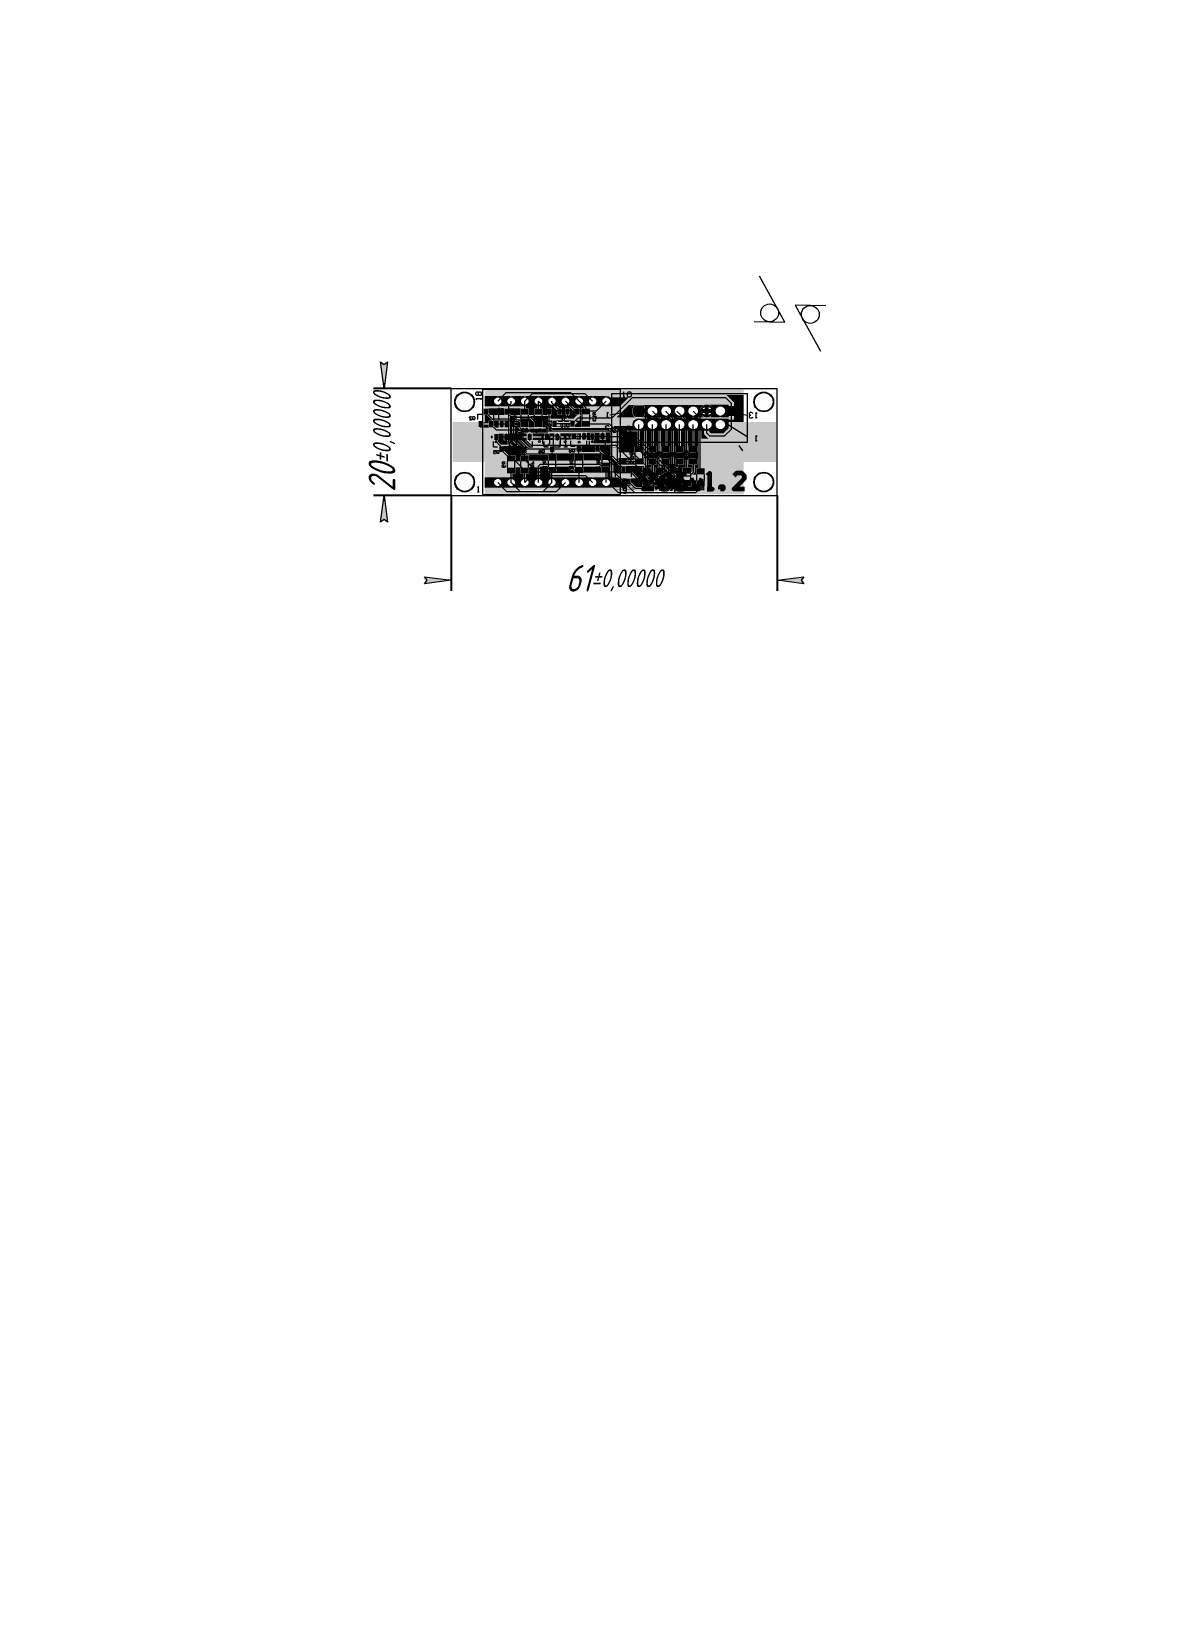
# Model space of a CAD drawing. Header units: millimetres. Extents: x 0 to 210, y 0 to 297.
import ezdxf

# ---------------------------------------------------------------- set-up
doc = ezdxf.new("R2010")
doc.units = ezdxf.units.MM
for name, pattern in [('K5LT32768', [0]), ('K5LT32769', [0]), ('K5LT32770', [0]), ('K5LT32771', [0]), ('K5LT32772', [0]), ('K5LT32773', [0]), ('K5LT32774', [0]), ('K5LT32775', [0]), ('K5LT_BASIC', [0]), ('K5LT_THIN', [0])]:
    doc.linetypes.add(name, pattern=pattern)
doc.styles.add('KDIMTEXTSTYLE', font='GOST_AU.SHX', dxfattribs={"width": 0.96, "oblique": 15, "height": 5})
doc.dimstyles.new('KDIMSTYLE (1.00)', dxfattribs={"dimtxt": 5, "dimasz": 1, "dimexe": 2, "dimexo": 0, "dimgap": 1, "dimtad": 1, "dimtxsty": 'KDIMTEXTSTYLE', "dimsah": 1, "dimcen": 0, "dimdle": 1, "dimadec": 0, "dimazin": 0, "dimtfac": 0.667, "dimtmove": 0, "dimatfit": 3, "dimfxl": 1, "dimtvp": 1, "dimtolj": 1, "dimtzin": 0, "dimarcsym": 0})

msp = doc.modelspace()

# ---------------------------------------------------------------- blocks, each defined once
blk = doc.blocks.new('U0')
at = {"color": 7, "linetype": 'K5LT32768', "lineweight": 18}
blk.add_circle((89.17, 225.45), 0.0751, dxfattribs=at)
blk = doc.blocks.new('U1')
for points in [[(112.7, 226.52), (112.71, 226.54), (114.69, 226.54), (114.69, 226.52)], [(112.7, 226.44), (112.7, 226.52), (114.69, 226.52), (114.7, 226.44)], [(112.7, 225.44), (112.7, 226.44), (114.7, 226.44), (114.7, 225.44)], [(112.71, 226.54), (112.73, 226.61), (114.66, 226.61), (114.69, 226.54)], [(112.73, 226.61), (112.74, 226.63), (114.66, 226.63), (114.66, 226.61)], [(112.74, 226.63), (112.77, 226.7), (114.62, 226.7), (114.66, 226.63)], [(112.77, 226.7), (112.79, 226.72), (114.61, 226.72), (114.62, 226.7)], [(112.79, 226.72), (112.84, 226.78), (114.55, 226.78), (114.61, 226.72)], [(112.84, 226.78), (112.85, 226.8), (114.54, 226.8), (114.55, 226.78)], [(112.85, 226.8), (112.91, 226.85), (114.48, 226.85), (114.54, 226.8)], [(112.91, 226.85), (112.93, 226.86), (114.46, 226.86), (114.48, 226.85)], [(112.93, 226.86), (113, 226.9), (114.39, 226.9), (114.46, 226.86)], [(113, 226.9), (113.03, 226.91), (114.37, 226.91), (114.39, 226.9)], [(113.03, 226.91), (113.1, 226.93), (114.29, 226.93), (114.37, 226.91)], [(113.1, 226.93), (113.13, 226.93), (114.27, 226.93), (114.29, 226.93)], [(113.13, 226.93), (113.19, 226.94), (114.2, 226.94), (114.27, 226.93)], [(113.19, 226.94), (113.2, 226.94), (114.2, 226.94), (114.2, 226.94)], [(113.2, 226.94), (113.2, 226.94), (114.2, 226.94), (114.2, 226.94)], [(112.7, 225.36), (112.7, 225.44), (114.7, 225.44), (114.69, 225.36)], [(112.71, 225.34), (112.7, 225.36), (114.69, 225.36), (114.68, 225.34)], [(112.73, 225.26), (112.71, 225.34), (114.68, 225.34), (114.66, 225.26)], [(112.74, 225.24), (112.73, 225.26), (114.66, 225.26), (114.65, 225.24)], [(112.78, 225.17), (112.74, 225.24), (114.65, 225.24), (114.62, 225.17)], [(112.79, 225.15), (112.78, 225.17), (114.62, 225.17), (114.61, 225.15)], [(112.84, 225.09), (112.79, 225.15), (114.61, 225.15), (114.56, 225.09)], [(112.85, 225.08), (112.84, 225.09), (114.56, 225.09), (114.54, 225.08)], [(112.92, 225.03), (112.85, 225.08), (114.54, 225.08), (114.48, 225.03)], [(112.93, 225.02), (112.92, 225.03), (114.48, 225.03), (114.46, 225.02)], [(113.01, 224.98), (112.93, 225.02), (114.46, 225.02), (114.39, 224.98)], [(113.02, 224.97), (113.01, 224.98), (114.39, 224.98), (114.37, 224.97)], [(113.11, 224.95), (113.02, 224.97), (114.37, 224.97), (114.3, 224.95)], [(113.12, 224.95), (113.11, 224.95), (114.3, 224.95), (114.27, 224.95)], [(113.2, 224.94), (113.12, 224.95), (114.27, 224.95), (114.21, 224.94)], [(113.2, 224.94), (113.2, 224.94), (114.2, 224.94), (114.2, 224.94)], [(113.2, 224.94), (113.2, 224.94), (114.21, 224.94), (114.2, 224.94)]]:
    blk.add_hatch(color=7).paths.add_polyline_path(points)
blk = doc.blocks.new('U2')
at = {"color": 7, "linetype": 'K5LT32768', "lineweight": 18}
blk.add_circle((116.24, 225.94), 1, dxfattribs=at)
blk = doc.blocks.new('U3')
at = {"color": 7, "linetype": 'K5LT32768', "lineweight": 18}
blk.add_circle((118.78, 225.94), 1, dxfattribs=at)
blk = doc.blocks.new('U4')
at = {"color": 7, "linetype": 'K5LT32768', "lineweight": 18}
blk.add_circle((121.32, 225.94), 1, dxfattribs=at)
blk = doc.blocks.new('U5')
at = {"color": 7, "linetype": 'K5LT32768', "lineweight": 18}
blk.add_circle((123.86, 225.94), 1, dxfattribs=at)
blk = doc.blocks.new('U6')
at = {"color": 7, "linetype": 'K5LT32768', "lineweight": 18}
blk.add_circle((126.4, 225.94), 1, dxfattribs=at)
blk = doc.blocks.new('U7')
at = {"color": 7, "linetype": 'K5LT32768', "lineweight": 18}
blk.add_circle((128.94, 225.94), 1, dxfattribs=at)
blk = doc.blocks.new('U8')
at = {"color": 7, "linetype": 'K5LT32768', "lineweight": 18}
blk.add_circle((113.7, 223.4), 1, dxfattribs=at)
blk = doc.blocks.new('U9')
at = {"color": 7, "linetype": 'K5LT32768', "lineweight": 18}
blk.add_circle((116.24, 223.4), 1, dxfattribs=at)
blk = doc.blocks.new('U10')
at = {"color": 7, "linetype": 'K5LT32768', "lineweight": 18}
blk.add_circle((118.78, 223.4), 1, dxfattribs=at)
blk = doc.blocks.new('U11')
at = {"color": 7, "linetype": 'K5LT32768', "lineweight": 18}
blk.add_circle((121.32, 223.4), 1, dxfattribs=at)
blk = doc.blocks.new('U12')
at = {"color": 7, "linetype": 'K5LT32768', "lineweight": 18}
blk.add_circle((123.86, 223.4), 1, dxfattribs=at)
blk = doc.blocks.new('U13')
at = {"color": 7, "linetype": 'K5LT32768', "lineweight": 18}
blk.add_circle((126.4, 223.4), 1, dxfattribs=at)
blk = doc.blocks.new('U14')
at = {"color": 7, "linetype": 'K5LT32768', "lineweight": 18}
blk.add_circle((128.94, 223.4), 1, dxfattribs=at)
blk = doc.blocks.new('U15')
at = {"color": 7, "linetype": 'K5LT32768', "lineweight": 18}
blk.add_circle((87.25, 212.55), 0.8, dxfattribs=at)
blk = doc.blocks.new('U16')
at = {"color": 7, "linetype": 'K5LT32768', "lineweight": 18}
blk.add_circle((89.79, 212.55), 0.8, dxfattribs=at)
blk = doc.blocks.new('U17')
at = {"color": 7, "linetype": 'K5LT32768', "lineweight": 18}
blk.add_circle((92.33, 212.55), 0.8, dxfattribs=at)
blk = doc.blocks.new('U18')
at = {"color": 7, "linetype": 'K5LT32768', "lineweight": 18}
blk.add_circle((94.87, 212.55), 0.8, dxfattribs=at)
blk = doc.blocks.new('U19')
at = {"color": 7, "linetype": 'K5LT32768', "lineweight": 18}
blk.add_circle((97.41, 212.55), 0.8, dxfattribs=at)
blk = doc.blocks.new('U20')
at = {"color": 7, "linetype": 'K5LT32768', "lineweight": 18}
blk.add_circle((99.95, 212.55), 0.8, dxfattribs=at)
blk = doc.blocks.new('U21')
at = {"color": 7, "linetype": 'K5LT32768', "lineweight": 18}
blk.add_circle((102.49, 212.55), 0.8, dxfattribs=at)
blk = doc.blocks.new('U22')
at = {"color": 7, "linetype": 'K5LT32768', "lineweight": 18}
blk.add_circle((105.03, 212.55), 0.8, dxfattribs=at)
blk = doc.blocks.new('U23')
at = {"color": 7, "linetype": 'K5LT32768', "lineweight": 18}
blk.add_circle((107.57, 212.55), 0.8, dxfattribs=at)
blk = doc.blocks.new('U24')
at = {"color": 7, "linetype": 'K5LT32768', "lineweight": 18}
blk.add_circle((87.25, 227.79), 0.8, dxfattribs=at)
blk = doc.blocks.new('U25')
at = {"color": 7, "linetype": 'K5LT32768', "lineweight": 18}
blk.add_circle((89.79, 227.79), 0.8, dxfattribs=at)
blk = doc.blocks.new('U26')
at = {"color": 7, "linetype": 'K5LT32768', "lineweight": 18}
blk.add_circle((92.33, 227.79), 0.8, dxfattribs=at)
blk = doc.blocks.new('U27')
at = {"color": 7, "linetype": 'K5LT32768', "lineweight": 18}
blk.add_circle((94.87, 227.79), 0.8, dxfattribs=at)
blk = doc.blocks.new('U28')
at = {"color": 7, "linetype": 'K5LT32768', "lineweight": 18}
blk.add_circle((97.41, 227.79), 0.8, dxfattribs=at)
blk = doc.blocks.new('U29')
at = {"color": 7, "linetype": 'K5LT32768', "lineweight": 18}
blk.add_circle((99.95, 227.79), 0.8, dxfattribs=at)
blk = doc.blocks.new('U30')
at = {"color": 7, "linetype": 'K5LT32768', "lineweight": 18}
blk.add_circle((102.49, 227.79), 0.8, dxfattribs=at)
blk = doc.blocks.new('U31')
at = {"color": 7, "linetype": 'K5LT32768', "lineweight": 18}
blk.add_circle((105.03, 227.79), 0.8, dxfattribs=at)
blk = doc.blocks.new('U32')
at = {"color": 7, "linetype": 'K5LT32768', "lineweight": 18}
blk.add_circle((107.57, 227.79), 0.8, dxfattribs=at)
blk = doc.blocks.new('U33')
at = {"color": 7, "linetype": 'K5LT32768', "lineweight": 18}
blk.add_circle((137.06, 227.65), 1.75, dxfattribs=at)
blk = doc.blocks.new('U34')
at = {"color": 7, "linetype": 'K5LT32768', "lineweight": 18}
blk.add_circle((81.06, 212.65), 1.75, dxfattribs=at)
blk = doc.blocks.new('U35')
at = {"color": 7, "linetype": 'K5LT32768', "lineweight": 18}
blk.add_circle((137.06, 212.65), 1.75, dxfattribs=at)
blk = doc.blocks.new('U36')
at = {"color": 7, "linetype": 'K5LT32768', "lineweight": 18}
blk.add_circle((81.06, 227.65), 1.75, dxfattribs=at)
blk = doc.blocks.new('U37')
at = {"color": 7, "linetype": 'K5LT32768', "lineweight": 18}
blk.add_circle((94.96, 216.95), 0.18, dxfattribs=at)
blk = doc.blocks.new('U38')
at = {"color": 7, "linetype": 'K5LT32768', "lineweight": 18}
blk.add_circle((99.84, 216.95), 0.18, dxfattribs=at)
blk = doc.blocks.new('U39')
at = {"color": 7, "linetype": 'K5LT32768', "lineweight": 18}
blk.add_circle((104.84, 217.1), 0.18, dxfattribs=at)
blk = doc.blocks.new('U40')
at = {"color": 7, "linetype": 'K5LT32768', "lineweight": 18}
blk.add_circle((95.06, 220.22), 0.18, dxfattribs=at)
blk = doc.blocks.new('U41')
at = {"color": 7, "linetype": 'K5LT32768', "lineweight": 18}
blk.add_circle((94.99, 221.45), 0.18, dxfattribs=at)
blk = doc.blocks.new('U42')
at = {"color": 7, "linetype": 'K5LT32768', "lineweight": 18}
blk.add_circle((102.49, 220.1), 0.18, dxfattribs=at)
blk = doc.blocks.new('U43')
at = {"color": 7, "linetype": 'K5LT32768', "lineweight": 18}
blk.add_circle((99.89, 220.2), 0.18, dxfattribs=at)
blk = doc.blocks.new('U44')
at = {"color": 7, "linetype": 'K5LT32768', "lineweight": 18}
blk.add_circle((99.92, 221.37), 0.18, dxfattribs=at)
blk = doc.blocks.new('U45')
at = {"color": 7, "linetype": 'K5LT32768', "lineweight": 18}
blk.add_circle((102.22, 221.2), 0.18, dxfattribs=at)
blk = doc.blocks.new('U46')
at = {"color": 7, "linetype": 'K5LT32768', "lineweight": 18}
blk.add_circle((118.62, 211.65), 0.18, dxfattribs=at)
blk = doc.blocks.new('U47')
at = {"color": 7, "linetype": 'K5LT32768', "lineweight": 18}
blk.add_circle((101.24, 215.27), 0.18, dxfattribs=at)
blk = doc.blocks.new('U48')
at = {"color": 7, "linetype": 'K5LT32768', "lineweight": 18}
blk.add_circle((86.99, 220.15), 0.18, dxfattribs=at)
blk = doc.blocks.new('U49')
at = {"color": 7, "linetype": 'K5LT32768', "lineweight": 18}
blk.add_circle((105.01, 220.2), 0.18, dxfattribs=at)
blk = doc.blocks.new('U50')
at = {"color": 7, "linetype": 'K5LT32768', "lineweight": 18}
blk.add_circle((93.19, 222.22), 0.18, dxfattribs=at)
blk = doc.blocks.new('U51')
at = {"color": 7, "linetype": 'K5LT32768', "lineweight": 18}
blk.add_circle((96.54, 222.67), 0.18, dxfattribs=at)
blk = doc.blocks.new('U52')
at = {"color": 7, "linetype": 'K5LT32768', "lineweight": 18}
blk.add_circle((100.36, 224.87), 0.18, dxfattribs=at)
blk = doc.blocks.new('U53')
at = {"color": 7, "linetype": 'K5LT32768', "lineweight": 18}
blk.add_circle((90.74, 223.52), 0.18, dxfattribs=at)
blk = doc.blocks.new('U54')
at = {"color": 7, "linetype": 'K5LT32768', "lineweight": 18}
blk.add_circle((91.31, 221.87), 0.18, dxfattribs=at)
blk = doc.blocks.new('U55')
at = {"color": 7, "linetype": 'K5LT32768', "lineweight": 18}
blk.add_circle((116.06, 212.38), 0.18, dxfattribs=at)
blk = doc.blocks.new('U56')
at = {"color": 7, "linetype": 'K5LT32768', "lineweight": 18}
blk.add_circle((118.8, 214.66), 0.18, dxfattribs=at)
blk = doc.blocks.new('U57')
at = {"color": 7, "linetype": 'K5LT32768', "lineweight": 18}
blk.add_circle((120.86, 215.67), 0.18, dxfattribs=at)
blk = doc.blocks.new('U58')
at = {"color": 7, "linetype": 'K5LT32768', "lineweight": 18}
blk.add_circle((109.11, 212.75), 0.18, dxfattribs=at)
blk = doc.blocks.new('U59')
at = {"color": 7, "linetype": 'K5LT32768', "lineweight": 18}
blk.add_circle((117.6, 213.65), 0.18, dxfattribs=at)
blk = doc.blocks.new('U60')
at = {"color": 7, "linetype": 'K5LT32768', "lineweight": 18}
blk.add_circle((115.6, 213.31), 0.18, dxfattribs=at)
blk = doc.blocks.new('U61')
at = {"color": 7, "linetype": 'K5LT32768', "lineweight": 18}
blk.add_circle((121.79, 213.37), 0.18, dxfattribs=at)
blk = doc.blocks.new('U62')
at = {"color": 7, "linetype": 'K5LT32768', "lineweight": 18}
blk.add_circle((124.76, 211.1), 0.18, dxfattribs=at)
blk = doc.blocks.new('U63')
at = {"color": 7, "linetype": 'K5LT32768', "lineweight": 18}
blk.add_circle((122.24, 211.52), 0.18, dxfattribs=at)
blk = doc.blocks.new('U64')
at = {"color": 7, "linetype": 'K5LT32768', "lineweight": 18}
blk.add_circle((111.62, 216.5), 0.18, dxfattribs=at)
blk = doc.blocks.new('U65')
blk.add_hatch(color=7).paths.add_polyline_path([(106.24, 219.37), (106.24, 218.47), (105.64, 218.47), (105.64, 219.37)])
blk = doc.blocks.new('U66')
blk.add_hatch(color=7).paths.add_polyline_path([(107.19, 221.67), (107.19, 220.77), (106.59, 220.77), (106.59, 221.67)])
blk = doc.blocks.new('U67')
blk.add_hatch(color=7).paths.add_polyline_path([(105.29, 221.67), (105.29, 220.77), (104.69, 220.77), (104.69, 221.67)])
blk = doc.blocks.new('U68')
blk.add_hatch(color=7).paths.add_polyline_path([(102.76, 219.35), (102.76, 218.45), (102.17, 218.45), (102.17, 219.35)])
blk = doc.blocks.new('U69')
blk.add_hatch(color=7).paths.add_polyline_path([(103.71, 221.65), (103.71, 220.75), (103.11, 220.75), (103.11, 221.65)])
blk = doc.blocks.new('U70')
blk.add_hatch(color=7).paths.add_polyline_path([(101.82, 221.65), (101.82, 220.75), (101.22, 220.75), (101.22, 221.65)])
blk = doc.blocks.new('U71')
blk.add_hatch(color=7).paths.add_polyline_path([(85.34, 226.27), (85.34, 225.37), (84.74, 225.37), (84.74, 226.27)])
blk = doc.blocks.new('U72')
blk.add_hatch(color=7).paths.add_polyline_path([(84.39, 223.97), (84.39, 223.07), (83.79, 223.07), (83.79, 223.97)])
blk = doc.blocks.new('U73')
blk.add_hatch(color=7).paths.add_polyline_path([(86.29, 223.97), (86.29, 223.07), (85.69, 223.07), (85.69, 223.97)])
blk = doc.blocks.new('U74')
blk.add_hatch(color=7).paths.add_polyline_path([(89.24, 226.27), (89.24, 225.37), (88.64, 225.37), (88.64, 226.27)])
blk = doc.blocks.new('U75')
blk.add_hatch(color=7).paths.add_polyline_path([(88.29, 223.97), (88.29, 223.07), (87.69, 223.07), (87.69, 223.97)])
blk = doc.blocks.new('U76')
blk.add_hatch(color=7).paths.add_polyline_path([(90.19, 223.97), (90.19, 223.07), (89.59, 223.07), (89.59, 223.97)])
blk = doc.blocks.new('U77')
blk.add_hatch(color=7).paths.add_polyline_path([(92.59, 219.22), (92.59, 218.32), (91.99, 218.32), (91.99, 219.22)])
blk = doc.blocks.new('U78')
blk.add_hatch(color=7).paths.add_polyline_path([(93.54, 221.52), (93.54, 220.62), (92.94, 220.62), (92.94, 221.52)])
blk = doc.blocks.new('U79')
blk.add_hatch(color=7).paths.add_polyline_path([(91.64, 221.52), (91.64, 220.62), (91.04, 220.62), (91.04, 221.52)])
blk = doc.blocks.new('U80')
blk.add_hatch(color=7).paths.add_polyline_path([(101.57, 224.02), (101.57, 223.12), (100.97, 223.12), (100.97, 224.02)])
blk = doc.blocks.new('U81')
blk.add_hatch(color=7).paths.add_polyline_path([(102.52, 226.32), (102.52, 225.42), (101.92, 225.42), (101.92, 226.32)])
blk = doc.blocks.new('U82')
blk.add_hatch(color=7).paths.add_polyline_path([(100.61, 226.32), (100.61, 225.42), (100.01, 225.42), (100.01, 226.32)])
blk = doc.blocks.new('U83')
blk.add_hatch(color=7).paths.add_polyline_path([(97.76, 219.25), (97.76, 218.35), (97.17, 218.35), (97.17, 219.25)])
blk = doc.blocks.new('U84')
blk.add_hatch(color=7).paths.add_polyline_path([(98.71, 221.55), (98.71, 220.65), (98.11, 220.65), (98.11, 221.55)])
blk = doc.blocks.new('U85')
blk.add_hatch(color=7).paths.add_polyline_path([(96.82, 221.55), (96.82, 220.65), (96.22, 220.65), (96.22, 221.55)])
blk = doc.blocks.new('U86')
blk.add_hatch(color=7).paths.add_polyline_path([(98.17, 224.05), (98.17, 223.15), (97.57, 223.15), (97.57, 224.05)])
blk = doc.blocks.new('U87')
blk.add_hatch(color=7).paths.add_polyline_path([(99.11, 226.35), (99.11, 225.45), (98.52, 225.45), (98.52, 226.35)])
blk = doc.blocks.new('U88')
blk.add_hatch(color=7).paths.add_polyline_path([(97.21, 226.35), (97.21, 225.45), (96.61, 225.45), (96.61, 226.35)])
blk = doc.blocks.new('U89')
blk.add_hatch(color=7).paths.add_polyline_path([(87.29, 221.55), (87.29, 220.65), (86.69, 220.65), (86.69, 221.55)])
blk = doc.blocks.new('U90')
blk.add_hatch(color=7).paths.add_polyline_path([(89.19, 221.55), (89.19, 220.65), (88.59, 220.65), (88.59, 221.55)])
blk = doc.blocks.new('U91')
blk.add_hatch(color=7).paths.add_polyline_path([(88.24, 219.25), (88.24, 218.35), (87.64, 218.35), (87.64, 219.25)])
blk = doc.blocks.new('U92')
blk.add_hatch(color=7).paths.add_polyline_path([(112.06, 213.2), (112.06, 212.3), (111.46, 212.3), (111.46, 213.2)])
blk = doc.blocks.new('U93')
blk.add_hatch(color=7).paths.add_polyline_path([(110.16, 213.2), (110.16, 212.3), (109.57, 212.3), (109.57, 213.2)])
blk = doc.blocks.new('U94')
blk.add_hatch(color=7).paths.add_polyline_path([(111.11, 215.5), (111.11, 214.6), (110.52, 214.6), (110.52, 215.5)])
blk = doc.blocks.new('U95')
blk.add_hatch(color=7).paths.add_polyline_path([(92.96, 223.95), (92.96, 223.05), (91.66, 223.05), (91.66, 223.95)])
blk = doc.blocks.new('U96')
blk.add_hatch(color=7).paths.add_polyline_path([(92.96, 226.25), (92.96, 225.35), (91.66, 225.35), (91.66, 226.25)])
blk = doc.blocks.new('U97')
blk.add_hatch(color=7).paths.add_polyline_path([(95.52, 223.95), (95.52, 223.05), (94.22, 223.05), (94.22, 223.95)])
blk = doc.blocks.new('U98')
blk.add_hatch(color=7).paths.add_polyline_path([(95.52, 226.25), (95.52, 225.35), (94.22, 225.35), (94.22, 226.25)])
blk = doc.blocks.new('U99')
blk.add_hatch(color=7).paths.add_polyline_path([(98.11, 217.67), (98.11, 216.77), (96.82, 216.77), (96.82, 217.67)])
blk = doc.blocks.new('U100')
blk.add_hatch(color=7).paths.add_polyline_path([(98.11, 215.37), (98.11, 214.47), (96.82, 214.47), (96.82, 215.37)])
blk = doc.blocks.new('U101')
blk.add_hatch(color=7).paths.add_polyline_path([(108.17, 217.77), (108.17, 216.87), (106.87, 216.87), (106.87, 217.77)])
blk = doc.blocks.new('U102')
blk.add_hatch(color=7).paths.add_polyline_path([(108.17, 215.47), (108.17, 214.57), (106.87, 214.57), (106.87, 215.47)])
blk = doc.blocks.new('U103')
blk.add_hatch(color=7).paths.add_polyline_path([(103.11, 217.65), (103.11, 216.75), (101.82, 216.75), (101.82, 217.65)])
blk = doc.blocks.new('U104')
blk.add_hatch(color=7).paths.add_polyline_path([(103.11, 215.35), (103.11, 214.45), (101.82, 214.45), (101.82, 215.35)])
blk = doc.blocks.new('U105')
blk.add_hatch(color=7).paths.add_polyline_path([(104.44, 224), (104.44, 223.1), (103.14, 223.1), (103.14, 224)])
blk = doc.blocks.new('U106')
blk.add_hatch(color=7).paths.add_polyline_path([(104.44, 226.3), (104.44, 225.4), (103.14, 225.4), (103.14, 226.3)])
blk = doc.blocks.new('U107')
blk.add_hatch(color=7).paths.add_polyline_path([(124.46, 216.97), (124.46, 216.07), (123.16, 216.07), (123.16, 216.97)])
blk = doc.blocks.new('U108')
blk.add_hatch(color=7).paths.add_polyline_path([(124.46, 219.27), (124.46, 218.37), (123.16, 218.37), (123.16, 219.27)])
blk = doc.blocks.new('U109')
blk.add_hatch(color=7).paths.add_polyline_path([(121.97, 216.97), (121.97, 216.07), (120.67, 216.07), (120.67, 216.97)])
blk = doc.blocks.new('U110')
blk.add_hatch(color=7).paths.add_polyline_path([(121.97, 219.27), (121.97, 218.37), (120.67, 218.37), (120.67, 219.27)])
blk = doc.blocks.new('U111')
blk.add_hatch(color=7).paths.add_polyline_path([(119.36, 219.27), (119.36, 218.37), (118.06, 218.37), (118.06, 219.27)])
blk = doc.blocks.new('U112')
blk.add_hatch(color=7).paths.add_polyline_path([(119.36, 216.97), (119.36, 216.07), (118.06, 216.07), (118.06, 216.97)])
blk = doc.blocks.new('U113')
blk.add_hatch(color=7).paths.add_polyline_path([(116.87, 219.27), (116.87, 218.37), (115.57, 218.37), (115.57, 219.27)])
blk = doc.blocks.new('U114')
blk.add_hatch(color=7).paths.add_polyline_path([(116.87, 216.97), (116.87, 216.07), (115.57, 216.07), (115.57, 216.97)])
blk = doc.blocks.new('U115')
blk.add_hatch(color=7).paths.add_polyline_path([(114.36, 219.27), (114.36, 218.37), (113.06, 218.37), (113.06, 219.27)])
blk = doc.blocks.new('U116')
blk.add_hatch(color=7).paths.add_polyline_path([(114.36, 216.97), (114.36, 216.07), (113.06, 216.07), (113.06, 216.97)])
blk = doc.blocks.new('U117')
blk.add_hatch(color=7).paths.add_polyline_path([(118.22, 215.25), (118.22, 214.35), (116.92, 214.35), (116.92, 215.25)])
blk = doc.blocks.new('U118')
blk.add_hatch(color=7).paths.add_polyline_path([(118.22, 212.95), (118.22, 212.05), (116.92, 212.05), (116.92, 212.95)])
blk = doc.blocks.new('U119')
blk.add_hatch(color=7).paths.add_polyline_path([(120.87, 215.22), (120.87, 214.32), (119.57, 214.32), (119.57, 215.22)])
blk = doc.blocks.new('U120')
blk.add_hatch(color=7).paths.add_polyline_path([(120.87, 212.92), (120.87, 212.02), (119.57, 212.02), (119.57, 212.92)])
blk = doc.blocks.new('U121')
blk.add_hatch(color=7).paths.add_polyline_path([(123.34, 215.22), (123.34, 214.32), (122.04, 214.32), (122.04, 215.22)])
blk = doc.blocks.new('U122')
blk.add_hatch(color=7).paths.add_polyline_path([(123.34, 212.92), (123.34, 212.02), (122.04, 212.02), (122.04, 212.92)])
blk = doc.blocks.new('U123')
blk.add_hatch(color=7).paths.add_polyline_path([(125.92, 215.1), (125.92, 214.2), (124.62, 214.2), (124.62, 215.1)])
blk = doc.blocks.new('U124')
blk.add_hatch(color=7).paths.add_polyline_path([(125.92, 212.8), (125.92, 211.9), (124.62, 211.9), (124.62, 212.8)])
blk = doc.blocks.new('U125')
blk.add_hatch(color=7).paths.add_polyline_path([(92.94, 217.55), (92.94, 216.65), (91.64, 216.65), (91.64, 217.55)])
blk = doc.blocks.new('U126')
blk.add_hatch(color=7).paths.add_polyline_path([(92.94, 215.25), (92.94, 214.35), (91.64, 214.35), (91.64, 215.25)])
blk = doc.blocks.new('U127')
blk.add_hatch(color=7).paths.add_polyline_path([(90.41, 217.55), (90.41, 216.65), (89.12, 216.65), (89.12, 217.55)])
blk = doc.blocks.new('U128')
blk.add_hatch(color=7).paths.add_polyline_path([(90.41, 215.25), (90.41, 214.35), (89.12, 214.35), (89.12, 215.25)])
blk = doc.blocks.new('U129')
blk.add_hatch(color=7).paths.add_polyline_path([(115.71, 215.25), (115.71, 214.35), (114.41, 214.35), (114.41, 215.25)])
blk = doc.blocks.new('U130')
blk.add_hatch(color=7).paths.add_polyline_path([(115.71, 212.95), (115.71, 212.05), (114.41, 212.05), (114.41, 212.95)])
blk = doc.blocks.new('U131')
at = {"color": 7, "linetype": 'K5LT32768', "lineweight": 18}
blk.add_circle((94.87, 225.8), 0.127, dxfattribs=at)
blk = doc.blocks.new('U132')
at = {"true_color": 0xff0000}
for points in [[(112.59, 226.44), (112.6, 226.5), (114.79, 226.5), (114.8, 226.44)], [(112.59, 225.44), (112.59, 226.44), (114.8, 226.44), (114.8, 225.44)], [(112.6, 226.5), (112.61, 226.55), (114.79, 226.55), (114.79, 226.5)], [(112.61, 226.55), (112.62, 226.61), (114.77, 226.61), (114.79, 226.55)], [(112.62, 226.61), (112.64, 226.65), (114.76, 226.65), (114.77, 226.61)], [(112.64, 226.65), (112.66, 226.71), (114.73, 226.71), (114.76, 226.65)], [(112.66, 226.71), (112.69, 226.75), (114.71, 226.75), (114.73, 226.71)], [(112.69, 226.75), (112.72, 226.8), (114.67, 226.8), (114.71, 226.75)], [(112.72, 226.8), (112.75, 226.84), (114.64, 226.84), (114.67, 226.8)], [(112.75, 226.84), (112.79, 226.88), (114.6, 226.88), (114.64, 226.84)], [(112.79, 226.88), (112.84, 226.92), (114.56, 226.92), (114.6, 226.88)], [(112.84, 226.92), (112.88, 226.95), (114.51, 226.95), (114.56, 226.92)], [(112.88, 226.95), (112.93, 226.97), (114.47, 226.97), (114.51, 226.95)], [(112.93, 226.97), (112.98, 227), (114.41, 227), (114.47, 226.97)], [(112.98, 227), (113.04, 227.02), (114.36, 227.02), (114.41, 227)], [(113.04, 227.02), (113.09, 227.03), (114.29, 227.03), (114.36, 227.02)], [(113.09, 227.03), (113.16, 227.04), (114.25, 227.04), (114.29, 227.03)], [(113.16, 227.04), (113.2, 227.04), (114.2, 227.04), (114.25, 227.04)], [(113.2, 227.04), (113.2, 227.04), (114.2, 227.04), (114.2, 227.04)], [(113.2, 227.04), (113.2, 227.04), (114.2, 227.04), (114.2, 227.04)], [(112.6, 225.38), (112.59, 225.44), (114.8, 225.44), (114.79, 225.38)], [(112.61, 225.33), (112.6, 225.38), (114.79, 225.38), (114.79, 225.33)], [(112.62, 225.27), (112.61, 225.33), (114.79, 225.33), (114.77, 225.27)], [(112.64, 225.22), (112.62, 225.27), (114.77, 225.27), (114.75, 225.22)], [(112.66, 225.17), (112.64, 225.22), (114.75, 225.22), (114.73, 225.17)], [(112.68, 225.12), (112.66, 225.17), (114.73, 225.17), (114.71, 225.12)], [(112.72, 225.07), (112.68, 225.12), (114.71, 225.12), (114.67, 225.07)], [(112.75, 225.04), (112.72, 225.07), (114.67, 225.07), (114.64, 225.04)], [(112.8, 224.99), (112.75, 225.04), (114.64, 225.04), (114.6, 224.99)], [(112.83, 224.96), (112.8, 224.99), (114.6, 224.99), (114.56, 224.96)], [(112.89, 224.93), (112.83, 224.96), (114.56, 224.96), (114.51, 224.93)], [(112.93, 224.9), (112.89, 224.93), (114.51, 224.93), (114.46, 224.9)], [(112.99, 224.88), (112.93, 224.9), (114.46, 224.9), (114.41, 224.88)], [(113.03, 224.86), (112.99, 224.88), (114.41, 224.88), (114.36, 224.86)], [(113.11, 224.85), (113.03, 224.86), (114.36, 224.86), (114.31, 224.85)], [(113.14, 224.84), (113.11, 224.85), (114.31, 224.85), (114.24, 224.84)], [(113.2, 224.84), (113.14, 224.84), (114.24, 224.84), (114.21, 224.84)], [(113.2, 224.84), (113.2, 224.84), (114.2, 224.84), (114.2, 224.84)], [(113.2, 224.84), (113.2, 224.84), (114.21, 224.84), (114.2, 224.84)]]:
    blk.add_hatch(color=1, dxfattribs=at).paths.add_polyline_path(points)
blk = doc.blocks.new('U133')
at = {"color": 1, "linetype": 'K5LT32771', "lineweight": 18, "true_color": 0xff0000}
blk.add_circle((116.24, 225.94), 1.1, dxfattribs=at)
blk = doc.blocks.new('U134')
at = {"color": 1, "linetype": 'K5LT32771', "lineweight": 18, "true_color": 0xff0000}
blk.add_circle((118.78, 225.94), 1.1, dxfattribs=at)
blk = doc.blocks.new('U135')
at = {"color": 1, "linetype": 'K5LT32771', "lineweight": 18, "true_color": 0xff0000}
blk.add_circle((121.32, 225.94), 1.1, dxfattribs=at)
blk = doc.blocks.new('U136')
at = {"color": 1, "linetype": 'K5LT32771', "lineweight": 18, "true_color": 0xff0000}
blk.add_circle((123.86, 225.94), 1.1, dxfattribs=at)
blk = doc.blocks.new('U137')
at = {"color": 1, "linetype": 'K5LT32771', "lineweight": 18, "true_color": 0xff0000}
blk.add_circle((126.4, 225.94), 1.1, dxfattribs=at)
blk = doc.blocks.new('U138')
at = {"color": 1, "linetype": 'K5LT32771', "lineweight": 18, "true_color": 0xff0000}
blk.add_circle((128.94, 225.94), 1.1, dxfattribs=at)
blk = doc.blocks.new('U139')
at = {"color": 1, "linetype": 'K5LT32771', "lineweight": 18, "true_color": 0xff0000}
blk.add_circle((113.7, 223.4), 1.1, dxfattribs=at)
blk = doc.blocks.new('U140')
at = {"color": 1, "linetype": 'K5LT32771', "lineweight": 18, "true_color": 0xff0000}
blk.add_circle((116.24, 223.4), 1.1, dxfattribs=at)
blk = doc.blocks.new('U141')
at = {"color": 1, "linetype": 'K5LT32771', "lineweight": 18, "true_color": 0xff0000}
blk.add_circle((118.78, 223.4), 1.1, dxfattribs=at)
blk = doc.blocks.new('U142')
at = {"color": 1, "linetype": 'K5LT32771', "lineweight": 18, "true_color": 0xff0000}
blk.add_circle((121.32, 223.4), 1.1, dxfattribs=at)
blk = doc.blocks.new('U143')
at = {"color": 1, "linetype": 'K5LT32771', "lineweight": 18, "true_color": 0xff0000}
blk.add_circle((123.86, 223.4), 1.1, dxfattribs=at)
blk = doc.blocks.new('U144')
at = {"color": 1, "linetype": 'K5LT32771', "lineweight": 18, "true_color": 0xff0000}
blk.add_circle((126.4, 223.4), 1.1, dxfattribs=at)
blk = doc.blocks.new('U145')
at = {"color": 1, "linetype": 'K5LT32771', "lineweight": 18, "true_color": 0xff0000}
blk.add_circle((128.94, 223.4), 1.1, dxfattribs=at)
blk = doc.blocks.new('U146')
at = {"color": 1, "linetype": 'K5LT32771', "lineweight": 18, "true_color": 0xff0000}
blk.add_circle((87.25, 212.55), 0.902, dxfattribs=at)
blk = doc.blocks.new('U147')
at = {"color": 1, "linetype": 'K5LT32771', "lineweight": 18, "true_color": 0xff0000}
blk.add_circle((89.79, 212.55), 0.902, dxfattribs=at)
blk = doc.blocks.new('U148')
at = {"color": 1, "linetype": 'K5LT32771', "lineweight": 18, "true_color": 0xff0000}
blk.add_circle((92.33, 212.55), 0.902, dxfattribs=at)
blk = doc.blocks.new('U149')
at = {"color": 1, "linetype": 'K5LT32771', "lineweight": 18, "true_color": 0xff0000}
blk.add_circle((94.87, 212.55), 0.902, dxfattribs=at)
blk = doc.blocks.new('U150')
at = {"color": 1, "linetype": 'K5LT32771', "lineweight": 18, "true_color": 0xff0000}
blk.add_circle((97.41, 212.55), 0.902, dxfattribs=at)
blk = doc.blocks.new('U151')
at = {"color": 1, "linetype": 'K5LT32771', "lineweight": 18, "true_color": 0xff0000}
blk.add_circle((99.95, 212.55), 0.902, dxfattribs=at)
blk = doc.blocks.new('U152')
at = {"color": 1, "linetype": 'K5LT32771', "lineweight": 18, "true_color": 0xff0000}
blk.add_circle((102.49, 212.55), 0.902, dxfattribs=at)
blk = doc.blocks.new('U153')
at = {"color": 1, "linetype": 'K5LT32771', "lineweight": 18, "true_color": 0xff0000}
blk.add_circle((105.03, 212.55), 0.902, dxfattribs=at)
blk = doc.blocks.new('U154')
at = {"color": 1, "linetype": 'K5LT32771', "lineweight": 18, "true_color": 0xff0000}
blk.add_circle((107.57, 212.55), 0.902, dxfattribs=at)
blk = doc.blocks.new('U155')
at = {"color": 1, "linetype": 'K5LT32771', "lineweight": 18, "true_color": 0xff0000}
blk.add_circle((87.25, 227.79), 0.902, dxfattribs=at)
blk = doc.blocks.new('U156')
at = {"color": 1, "linetype": 'K5LT32771', "lineweight": 18, "true_color": 0xff0000}
blk.add_circle((89.79, 227.79), 0.902, dxfattribs=at)
blk = doc.blocks.new('U157')
at = {"color": 1, "linetype": 'K5LT32771', "lineweight": 18, "true_color": 0xff0000}
blk.add_circle((92.33, 227.79), 0.902, dxfattribs=at)
blk = doc.blocks.new('U158')
at = {"color": 1, "linetype": 'K5LT32771', "lineweight": 18, "true_color": 0xff0000}
blk.add_circle((94.87, 227.79), 0.902, dxfattribs=at)
blk = doc.blocks.new('U159')
at = {"color": 1, "linetype": 'K5LT32771', "lineweight": 18, "true_color": 0xff0000}
blk.add_circle((97.41, 227.79), 0.902, dxfattribs=at)
blk = doc.blocks.new('U160')
at = {"color": 1, "linetype": 'K5LT32771', "lineweight": 18, "true_color": 0xff0000}
blk.add_circle((99.95, 227.79), 0.902, dxfattribs=at)
blk = doc.blocks.new('U161')
at = {"color": 1, "linetype": 'K5LT32771', "lineweight": 18, "true_color": 0xff0000}
blk.add_circle((102.49, 227.79), 0.902, dxfattribs=at)
blk = doc.blocks.new('U162')
at = {"color": 1, "linetype": 'K5LT32771', "lineweight": 18, "true_color": 0xff0000}
blk.add_circle((105.03, 227.79), 0.902, dxfattribs=at)
blk = doc.blocks.new('U163')
at = {"color": 1, "linetype": 'K5LT32771', "lineweight": 18, "true_color": 0xff0000}
blk.add_circle((107.57, 227.79), 0.902, dxfattribs=at)
blk = doc.blocks.new('U164')
at = {"color": 1, "linetype": 'K5LT32771', "lineweight": 18, "true_color": 0xff0000}
blk.add_circle((137.06, 227.65), 1.85, dxfattribs=at)
blk = doc.blocks.new('U165')
at = {"color": 1, "linetype": 'K5LT32771', "lineweight": 18, "true_color": 0xff0000}
blk.add_circle((81.06, 212.65), 1.85, dxfattribs=at)
blk = doc.blocks.new('U166')
at = {"color": 1, "linetype": 'K5LT32771', "lineweight": 18, "true_color": 0xff0000}
blk.add_circle((137.06, 212.65), 1.85, dxfattribs=at)
blk = doc.blocks.new('U167')
at = {"color": 1, "linetype": 'K5LT32771', "lineweight": 18, "true_color": 0xff0000}
blk.add_circle((81.06, 227.65), 1.85, dxfattribs=at)
blk = doc.blocks.new('U168')
at = {"true_color": 0xff0000}
blk.add_hatch(color=1, dxfattribs=at).paths.add_polyline_path([(106.34, 219.47), (106.34, 218.37), (105.54, 218.37), (105.54, 219.47)])
blk = doc.blocks.new('U169')
at = {"true_color": 0xff0000}
blk.add_hatch(color=1, dxfattribs=at).paths.add_polyline_path([(107.29, 221.77), (107.29, 220.67), (106.49, 220.67), (106.49, 221.77)])
blk = doc.blocks.new('U170')
at = {"true_color": 0xff0000}
blk.add_hatch(color=1, dxfattribs=at).paths.add_polyline_path([(105.39, 221.77), (105.39, 220.67), (104.59, 220.67), (104.59, 221.77)])
blk = doc.blocks.new('U171')
at = {"true_color": 0xff0000}
blk.add_hatch(color=1, dxfattribs=at).paths.add_polyline_path([(102.87, 219.45), (102.87, 218.35), (102.06, 218.35), (102.06, 219.45)])
blk = doc.blocks.new('U172')
at = {"true_color": 0xff0000}
blk.add_hatch(color=1, dxfattribs=at).paths.add_polyline_path([(103.82, 221.75), (103.82, 220.65), (103.01, 220.65), (103.01, 221.75)])
blk = doc.blocks.new('U173')
at = {"true_color": 0xff0000}
blk.add_hatch(color=1, dxfattribs=at).paths.add_polyline_path([(101.92, 221.75), (101.92, 220.65), (101.11, 220.65), (101.11, 221.75)])
blk = doc.blocks.new('U174')
at = {"true_color": 0xff0000}
blk.add_hatch(color=1, dxfattribs=at).paths.add_polyline_path([(85.44, 226.37), (85.44, 225.27), (84.64, 225.27), (84.64, 226.37)])
blk = doc.blocks.new('U175')
at = {"true_color": 0xff0000}
blk.add_hatch(color=1, dxfattribs=at).paths.add_polyline_path([(84.49, 224.07), (84.49, 222.97), (83.69, 222.97), (83.69, 224.07)])
blk = doc.blocks.new('U176')
at = {"true_color": 0xff0000}
blk.add_hatch(color=1, dxfattribs=at).paths.add_polyline_path([(86.39, 224.07), (86.39, 222.97), (85.59, 222.97), (85.59, 224.07)])
blk = doc.blocks.new('U177')
at = {"true_color": 0xff0000}
blk.add_hatch(color=1, dxfattribs=at).paths.add_polyline_path([(89.34, 226.37), (89.34, 225.27), (88.54, 225.27), (88.54, 226.37)])
blk = doc.blocks.new('U178')
at = {"true_color": 0xff0000}
blk.add_hatch(color=1, dxfattribs=at).paths.add_polyline_path([(88.39, 224.07), (88.39, 222.97), (87.59, 222.97), (87.59, 224.07)])
blk = doc.blocks.new('U179')
at = {"true_color": 0xff0000}
blk.add_hatch(color=1, dxfattribs=at).paths.add_polyline_path([(90.29, 224.07), (90.29, 222.97), (89.49, 222.97), (89.49, 224.07)])
blk = doc.blocks.new('U180')
at = {"true_color": 0xff0000}
blk.add_hatch(color=1, dxfattribs=at).paths.add_polyline_path([(92.69, 219.32), (92.69, 218.22), (91.89, 218.22), (91.89, 219.32)])
blk = doc.blocks.new('U181')
at = {"true_color": 0xff0000}
blk.add_hatch(color=1, dxfattribs=at).paths.add_polyline_path([(93.64, 221.62), (93.64, 220.52), (92.84, 220.52), (92.84, 221.62)])
blk = doc.blocks.new('U182')
at = {"true_color": 0xff0000}
blk.add_hatch(color=1, dxfattribs=at).paths.add_polyline_path([(91.74, 221.62), (91.74, 220.52), (90.94, 220.52), (90.94, 221.62)])
blk = doc.blocks.new('U183')
at = {"true_color": 0xff0000}
blk.add_hatch(color=1, dxfattribs=at).paths.add_polyline_path([(101.67, 224.12), (101.67, 223.02), (100.86, 223.02), (100.86, 224.12)])
blk = doc.blocks.new('U184')
at = {"true_color": 0xff0000}
blk.add_hatch(color=1, dxfattribs=at).paths.add_polyline_path([(102.62, 226.42), (102.62, 225.32), (101.81, 225.32), (101.81, 226.42)])
blk = doc.blocks.new('U185')
at = {"true_color": 0xff0000}
blk.add_hatch(color=1, dxfattribs=at).paths.add_polyline_path([(100.72, 226.42), (100.72, 225.32), (99.91, 225.32), (99.91, 226.42)])
blk = doc.blocks.new('U186')
at = {"true_color": 0xff0000}
blk.add_hatch(color=1, dxfattribs=at).paths.add_polyline_path([(97.87, 219.35), (97.87, 218.25), (97.06, 218.25), (97.06, 219.35)])
blk = doc.blocks.new('U187')
at = {"true_color": 0xff0000}
blk.add_hatch(color=1, dxfattribs=at).paths.add_polyline_path([(98.82, 221.65), (98.82, 220.55), (98.01, 220.55), (98.01, 221.65)])
blk = doc.blocks.new('U188')
at = {"true_color": 0xff0000}
blk.add_hatch(color=1, dxfattribs=at).paths.add_polyline_path([(96.92, 221.65), (96.92, 220.55), (96.11, 220.55), (96.11, 221.65)])
blk = doc.blocks.new('U189')
at = {"true_color": 0xff0000}
blk.add_hatch(color=1, dxfattribs=at).paths.add_polyline_path([(98.27, 224.15), (98.27, 223.05), (97.46, 223.05), (97.46, 224.15)])
blk = doc.blocks.new('U190')
at = {"true_color": 0xff0000}
blk.add_hatch(color=1, dxfattribs=at).paths.add_polyline_path([(99.22, 226.45), (99.22, 225.35), (98.41, 225.35), (98.41, 226.45)])
blk = doc.blocks.new('U191')
at = {"true_color": 0xff0000}
blk.add_hatch(color=1, dxfattribs=at).paths.add_polyline_path([(97.32, 226.45), (97.32, 225.35), (96.51, 225.35), (96.51, 226.45)])
blk = doc.blocks.new('U192')
at = {"true_color": 0xff0000}
blk.add_hatch(color=1, dxfattribs=at).paths.add_polyline_path([(87.39, 221.65), (87.39, 220.55), (86.59, 220.55), (86.59, 221.65)])
blk = doc.blocks.new('U193')
at = {"true_color": 0xff0000}
blk.add_hatch(color=1, dxfattribs=at).paths.add_polyline_path([(89.29, 221.65), (89.29, 220.55), (88.49, 220.55), (88.49, 221.65)])
blk = doc.blocks.new('U194')
at = {"true_color": 0xff0000}
blk.add_hatch(color=1, dxfattribs=at).paths.add_polyline_path([(88.34, 219.35), (88.34, 218.25), (87.54, 218.25), (87.54, 219.35)])
blk = doc.blocks.new('U195')
at = {"true_color": 0xff0000}
blk.add_hatch(color=1, dxfattribs=at).paths.add_polyline_path([(112.17, 213.3), (112.17, 212.2), (111.36, 212.2), (111.36, 213.3)])
blk = doc.blocks.new('U196')
at = {"true_color": 0xff0000}
blk.add_hatch(color=1, dxfattribs=at).paths.add_polyline_path([(110.27, 213.3), (110.27, 212.2), (109.46, 212.2), (109.46, 213.3)])
blk = doc.blocks.new('U197')
at = {"true_color": 0xff0000}
blk.add_hatch(color=1, dxfattribs=at).paths.add_polyline_path([(111.22, 215.6), (111.22, 214.5), (110.41, 214.5), (110.41, 215.6)])
blk = doc.blocks.new('U198')
at = {"true_color": 0xff0000}
blk.add_hatch(color=1, dxfattribs=at).paths.add_polyline_path([(93.07, 224.05), (93.07, 222.95), (91.56, 222.95), (91.56, 224.05)])
blk = doc.blocks.new('U199')
at = {"true_color": 0xff0000}
blk.add_hatch(color=1, dxfattribs=at).paths.add_polyline_path([(93.07, 226.35), (93.07, 225.25), (91.56, 225.25), (91.56, 226.35)])
blk = doc.blocks.new('U200')
at = {"true_color": 0xff0000}
blk.add_hatch(color=1, dxfattribs=at).paths.add_polyline_path([(95.62, 224.05), (95.62, 222.95), (94.11, 222.95), (94.11, 224.05)])
blk = doc.blocks.new('U201')
at = {"true_color": 0xff0000}
blk.add_hatch(color=1, dxfattribs=at).paths.add_polyline_path([(95.62, 226.35), (95.62, 225.25), (94.11, 225.25), (94.11, 226.35)])
blk = doc.blocks.new('U202')
at = {"true_color": 0xff0000}
blk.add_hatch(color=1, dxfattribs=at).paths.add_polyline_path([(98.22, 217.77), (98.22, 216.67), (96.71, 216.67), (96.71, 217.77)])
blk = doc.blocks.new('U203')
at = {"true_color": 0xff0000}
blk.add_hatch(color=1, dxfattribs=at).paths.add_polyline_path([(98.22, 215.47), (98.22, 214.37), (96.71, 214.37), (96.71, 215.47)])
blk = doc.blocks.new('U204')
at = {"true_color": 0xff0000}
blk.add_hatch(color=1, dxfattribs=at).paths.add_polyline_path([(108.27, 217.87), (108.27, 216.77), (106.76, 216.77), (106.76, 217.87)])
blk = doc.blocks.new('U205')
at = {"true_color": 0xff0000}
blk.add_hatch(color=1, dxfattribs=at).paths.add_polyline_path([(108.27, 215.57), (108.27, 214.47), (106.76, 214.47), (106.76, 215.57)])
blk = doc.blocks.new('U206')
at = {"true_color": 0xff0000}
blk.add_hatch(color=1, dxfattribs=at).paths.add_polyline_path([(103.22, 217.75), (103.22, 216.65), (101.71, 216.65), (101.71, 217.75)])
blk = doc.blocks.new('U207')
at = {"true_color": 0xff0000}
blk.add_hatch(color=1, dxfattribs=at).paths.add_polyline_path([(103.22, 215.45), (103.22, 214.35), (101.71, 214.35), (101.71, 215.45)])
blk = doc.blocks.new('U208')
at = {"true_color": 0xff0000}
blk.add_hatch(color=1, dxfattribs=at).paths.add_polyline_path([(104.54, 224.1), (104.54, 223), (103.04, 223), (103.04, 224.1)])
blk = doc.blocks.new('U209')
at = {"true_color": 0xff0000}
blk.add_hatch(color=1, dxfattribs=at).paths.add_polyline_path([(104.54, 226.4), (104.54, 225.3), (103.04, 225.3), (103.04, 226.4)])
blk = doc.blocks.new('U210')
at = {"true_color": 0xff0000}
blk.add_hatch(color=1, dxfattribs=at).paths.add_polyline_path([(124.57, 217.07), (124.57, 215.97), (123.06, 215.97), (123.06, 217.07)])
blk = doc.blocks.new('U211')
at = {"true_color": 0xff0000}
blk.add_hatch(color=1, dxfattribs=at).paths.add_polyline_path([(124.57, 219.37), (124.57, 218.27), (123.06, 218.27), (123.06, 219.37)])
blk = doc.blocks.new('U212')
at = {"true_color": 0xff0000}
blk.add_hatch(color=1, dxfattribs=at).paths.add_polyline_path([(122.07, 217.07), (122.07, 215.97), (120.56, 215.97), (120.56, 217.07)])
blk = doc.blocks.new('U213')
at = {"true_color": 0xff0000}
blk.add_hatch(color=1, dxfattribs=at).paths.add_polyline_path([(122.07, 219.37), (122.07, 218.27), (120.56, 218.27), (120.56, 219.37)])
blk = doc.blocks.new('U214')
at = {"true_color": 0xff0000}
blk.add_hatch(color=1, dxfattribs=at).paths.add_polyline_path([(119.47, 219.37), (119.47, 218.27), (117.96, 218.27), (117.96, 219.37)])
blk = doc.blocks.new('U215')
at = {"true_color": 0xff0000}
blk.add_hatch(color=1, dxfattribs=at).paths.add_polyline_path([(119.47, 217.07), (119.47, 215.97), (117.96, 215.97), (117.96, 217.07)])
blk = doc.blocks.new('U216')
at = {"true_color": 0xff0000}
blk.add_hatch(color=1, dxfattribs=at).paths.add_polyline_path([(116.97, 219.37), (116.97, 218.27), (115.46, 218.27), (115.46, 219.37)])
blk = doc.blocks.new('U217')
at = {"true_color": 0xff0000}
blk.add_hatch(color=1, dxfattribs=at).paths.add_polyline_path([(116.97, 217.07), (116.97, 215.97), (115.46, 215.97), (115.46, 217.07)])
blk = doc.blocks.new('U218')
at = {"true_color": 0xff0000}
blk.add_hatch(color=1, dxfattribs=at).paths.add_polyline_path([(114.47, 219.37), (114.47, 218.27), (112.96, 218.27), (112.96, 219.37)])
blk = doc.blocks.new('U219')
at = {"true_color": 0xff0000}
blk.add_hatch(color=1, dxfattribs=at).paths.add_polyline_path([(114.47, 217.07), (114.47, 215.97), (112.96, 215.97), (112.96, 217.07)])
blk = doc.blocks.new('U220')
at = {"true_color": 0xff0000}
blk.add_hatch(color=1, dxfattribs=at).paths.add_polyline_path([(118.32, 215.35), (118.32, 214.25), (116.81, 214.25), (116.81, 215.35)])
blk = doc.blocks.new('U221')
at = {"true_color": 0xff0000}
blk.add_hatch(color=1, dxfattribs=at).paths.add_polyline_path([(118.32, 213.05), (118.32, 211.95), (116.81, 211.95), (116.81, 213.05)])
blk = doc.blocks.new('U222')
at = {"true_color": 0xff0000}
blk.add_hatch(color=1, dxfattribs=at).paths.add_polyline_path([(120.97, 215.32), (120.97, 214.22), (119.46, 214.22), (119.46, 215.32)])
blk = doc.blocks.new('U223')
at = {"true_color": 0xff0000}
blk.add_hatch(color=1, dxfattribs=at).paths.add_polyline_path([(120.97, 213.02), (120.97, 211.92), (119.46, 211.92), (119.46, 213.02)])
blk = doc.blocks.new('U224')
at = {"true_color": 0xff0000}
blk.add_hatch(color=1, dxfattribs=at).paths.add_polyline_path([(123.44, 215.32), (123.44, 214.22), (121.94, 214.22), (121.94, 215.32)])
blk = doc.blocks.new('U225')
at = {"true_color": 0xff0000}
blk.add_hatch(color=1, dxfattribs=at).paths.add_polyline_path([(123.44, 213.02), (123.44, 211.92), (121.94, 211.92), (121.94, 213.02)])
blk = doc.blocks.new('U226')
at = {"true_color": 0xff0000}
blk.add_hatch(color=1, dxfattribs=at).paths.add_polyline_path([(126.02, 215.2), (126.02, 214.1), (124.51, 214.1), (124.51, 215.2)])
blk = doc.blocks.new('U227')
at = {"true_color": 0xff0000}
blk.add_hatch(color=1, dxfattribs=at).paths.add_polyline_path([(126.02, 212.9), (126.02, 211.8), (124.51, 211.8), (124.51, 212.9)])
blk = doc.blocks.new('U228')
at = {"true_color": 0xff0000}
blk.add_hatch(color=1, dxfattribs=at).paths.add_polyline_path([(93.04, 217.65), (93.04, 216.55), (91.54, 216.55), (91.54, 217.65)])
blk = doc.blocks.new('U229')
at = {"true_color": 0xff0000}
blk.add_hatch(color=1, dxfattribs=at).paths.add_polyline_path([(93.04, 215.35), (93.04, 214.25), (91.54, 214.25), (91.54, 215.35)])
blk = doc.blocks.new('U230')
at = {"true_color": 0xff0000}
blk.add_hatch(color=1, dxfattribs=at).paths.add_polyline_path([(90.52, 217.65), (90.52, 216.55), (89.01, 216.55), (89.01, 217.65)])
blk = doc.blocks.new('U231')
at = {"true_color": 0xff0000}
blk.add_hatch(color=1, dxfattribs=at).paths.add_polyline_path([(90.52, 215.35), (90.52, 214.25), (89.01, 214.25), (89.01, 215.35)])
blk = doc.blocks.new('U232')
at = {"true_color": 0xff0000}
blk.add_hatch(color=1, dxfattribs=at).paths.add_polyline_path([(115.82, 215.35), (115.82, 214.25), (114.31, 214.25), (114.31, 215.35)])
blk = doc.blocks.new('U233')
at = {"true_color": 0xff0000}
blk.add_hatch(color=1, dxfattribs=at).paths.add_polyline_path([(115.82, 213.05), (115.82, 211.95), (114.31, 211.95), (114.31, 213.05)])
blk = doc.blocks.new('U234')
at = {"true_color": 0x00ff00}
for points in [[(112.7, 226.52), (112.71, 226.54), (114.69, 226.54), (114.69, 226.52)], [(112.7, 226.44), (112.7, 226.52), (114.69, 226.52), (114.7, 226.44)], [(112.7, 225.44), (112.7, 226.44), (114.7, 226.44), (114.7, 225.44)], [(112.71, 226.54), (112.73, 226.61), (114.66, 226.61), (114.69, 226.54)], [(112.73, 226.61), (112.74, 226.63), (114.66, 226.63), (114.66, 226.61)], [(112.74, 226.63), (112.77, 226.7), (114.62, 226.7), (114.66, 226.63)], [(112.77, 226.7), (112.79, 226.72), (114.61, 226.72), (114.62, 226.7)], [(112.79, 226.72), (112.84, 226.78), (114.55, 226.78), (114.61, 226.72)], [(112.84, 226.78), (112.85, 226.8), (114.54, 226.8), (114.55, 226.78)], [(112.85, 226.8), (112.91, 226.85), (114.48, 226.85), (114.54, 226.8)], [(112.91, 226.85), (112.93, 226.86), (114.46, 226.86), (114.48, 226.85)], [(112.93, 226.86), (113, 226.9), (114.39, 226.9), (114.46, 226.86)], [(113, 226.9), (113.03, 226.91), (114.37, 226.91), (114.39, 226.9)], [(113.03, 226.91), (113.1, 226.93), (114.29, 226.93), (114.37, 226.91)], [(113.1, 226.93), (113.13, 226.93), (114.27, 226.93), (114.29, 226.93)], [(113.13, 226.93), (113.19, 226.94), (114.2, 226.94), (114.27, 226.93)], [(113.19, 226.94), (113.2, 226.94), (114.2, 226.94), (114.2, 226.94)], [(113.2, 226.94), (113.2, 226.94), (114.2, 226.94), (114.2, 226.94)], [(112.7, 225.36), (112.7, 225.44), (114.7, 225.44), (114.69, 225.36)], [(112.71, 225.34), (112.7, 225.36), (114.69, 225.36), (114.68, 225.34)], [(112.73, 225.26), (112.71, 225.34), (114.68, 225.34), (114.66, 225.26)], [(112.74, 225.24), (112.73, 225.26), (114.66, 225.26), (114.65, 225.24)], [(112.78, 225.17), (112.74, 225.24), (114.65, 225.24), (114.62, 225.17)], [(112.79, 225.15), (112.78, 225.17), (114.62, 225.17), (114.61, 225.15)], [(112.84, 225.09), (112.79, 225.15), (114.61, 225.15), (114.56, 225.09)], [(112.85, 225.08), (112.84, 225.09), (114.56, 225.09), (114.54, 225.08)], [(112.92, 225.03), (112.85, 225.08), (114.54, 225.08), (114.48, 225.03)], [(112.93, 225.02), (112.92, 225.03), (114.48, 225.03), (114.46, 225.02)], [(113.01, 224.98), (112.93, 225.02), (114.46, 225.02), (114.39, 224.98)], [(113.02, 224.97), (113.01, 224.98), (114.39, 224.98), (114.37, 224.97)], [(113.11, 224.95), (113.02, 224.97), (114.37, 224.97), (114.3, 224.95)], [(113.12, 224.95), (113.11, 224.95), (114.3, 224.95), (114.27, 224.95)], [(113.2, 224.94), (113.12, 224.95), (114.27, 224.95), (114.21, 224.94)], [(113.2, 224.94), (113.2, 224.94), (114.2, 224.94), (114.2, 224.94)], [(113.2, 224.94), (113.2, 224.94), (114.21, 224.94), (114.2, 224.94)]]:
    blk.add_hatch(color=3, dxfattribs=at).paths.add_polyline_path(points)
blk = doc.blocks.new('U235')
at = {"color": 3, "linetype": 'K5LT32773', "lineweight": 18, "true_color": 0x00ff00}
blk.add_circle((116.24, 225.94), 1, dxfattribs=at)
blk = doc.blocks.new('U236')
at = {"color": 3, "linetype": 'K5LT32773', "lineweight": 18, "true_color": 0x00ff00}
blk.add_circle((118.78, 225.94), 1, dxfattribs=at)
blk = doc.blocks.new('U237')
at = {"color": 3, "linetype": 'K5LT32773', "lineweight": 18, "true_color": 0x00ff00}
blk.add_circle((121.32, 225.94), 1, dxfattribs=at)
blk = doc.blocks.new('U238')
at = {"color": 3, "linetype": 'K5LT32773', "lineweight": 18, "true_color": 0x00ff00}
blk.add_circle((123.86, 225.94), 1, dxfattribs=at)
blk = doc.blocks.new('U239')
at = {"color": 3, "linetype": 'K5LT32773', "lineweight": 18, "true_color": 0x00ff00}
blk.add_circle((126.4, 225.94), 1, dxfattribs=at)
blk = doc.blocks.new('U240')
at = {"color": 3, "linetype": 'K5LT32773', "lineweight": 18, "true_color": 0x00ff00}
blk.add_circle((128.94, 225.94), 1, dxfattribs=at)
blk = doc.blocks.new('U241')
at = {"color": 3, "linetype": 'K5LT32773', "lineweight": 18, "true_color": 0x00ff00}
blk.add_circle((113.7, 223.4), 1, dxfattribs=at)
blk = doc.blocks.new('U242')
at = {"color": 3, "linetype": 'K5LT32773', "lineweight": 18, "true_color": 0x00ff00}
blk.add_circle((116.24, 223.4), 1, dxfattribs=at)
blk = doc.blocks.new('U243')
at = {"color": 3, "linetype": 'K5LT32773', "lineweight": 18, "true_color": 0x00ff00}
blk.add_circle((118.78, 223.4), 1, dxfattribs=at)
blk = doc.blocks.new('U244')
at = {"color": 3, "linetype": 'K5LT32773', "lineweight": 18, "true_color": 0x00ff00}
blk.add_circle((121.32, 223.4), 1, dxfattribs=at)
blk = doc.blocks.new('U245')
at = {"color": 3, "linetype": 'K5LT32773', "lineweight": 18, "true_color": 0x00ff00}
blk.add_circle((123.86, 223.4), 1, dxfattribs=at)
blk = doc.blocks.new('U246')
at = {"color": 3, "linetype": 'K5LT32773', "lineweight": 18, "true_color": 0x00ff00}
blk.add_circle((126.4, 223.4), 1, dxfattribs=at)
blk = doc.blocks.new('U247')
at = {"color": 3, "linetype": 'K5LT32773', "lineweight": 18, "true_color": 0x00ff00}
blk.add_circle((128.94, 223.4), 1, dxfattribs=at)
blk = doc.blocks.new('U248')
at = {"color": 3, "linetype": 'K5LT32773', "lineweight": 18, "true_color": 0x00ff00}
blk.add_circle((87.25, 212.55), 0.8, dxfattribs=at)
blk = doc.blocks.new('U249')
at = {"color": 3, "linetype": 'K5LT32773', "lineweight": 18, "true_color": 0x00ff00}
blk.add_circle((89.79, 212.55), 0.8, dxfattribs=at)
blk = doc.blocks.new('U250')
at = {"color": 3, "linetype": 'K5LT32773', "lineweight": 18, "true_color": 0x00ff00}
blk.add_circle((92.33, 212.55), 0.8, dxfattribs=at)
blk = doc.blocks.new('U251')
at = {"color": 3, "linetype": 'K5LT32773', "lineweight": 18, "true_color": 0x00ff00}
blk.add_circle((94.87, 212.55), 0.8, dxfattribs=at)
blk = doc.blocks.new('U252')
at = {"color": 3, "linetype": 'K5LT32773', "lineweight": 18, "true_color": 0x00ff00}
blk.add_circle((97.41, 212.55), 0.8, dxfattribs=at)
blk = doc.blocks.new('U253')
at = {"color": 3, "linetype": 'K5LT32773', "lineweight": 18, "true_color": 0x00ff00}
blk.add_circle((99.95, 212.55), 0.8, dxfattribs=at)
blk = doc.blocks.new('U254')
at = {"color": 3, "linetype": 'K5LT32773', "lineweight": 18, "true_color": 0x00ff00}
blk.add_circle((102.49, 212.55), 0.8, dxfattribs=at)
blk = doc.blocks.new('U255')
at = {"color": 3, "linetype": 'K5LT32773', "lineweight": 18, "true_color": 0x00ff00}
blk.add_circle((105.03, 212.55), 0.8, dxfattribs=at)
blk = doc.blocks.new('U256')
at = {"color": 3, "linetype": 'K5LT32773', "lineweight": 18, "true_color": 0x00ff00}
blk.add_circle((107.57, 212.55), 0.8, dxfattribs=at)
blk = doc.blocks.new('U257')
at = {"color": 3, "linetype": 'K5LT32773', "lineweight": 18, "true_color": 0x00ff00}
blk.add_circle((87.25, 227.79), 0.8, dxfattribs=at)
blk = doc.blocks.new('U258')
at = {"color": 3, "linetype": 'K5LT32773', "lineweight": 18, "true_color": 0x00ff00}
blk.add_circle((89.79, 227.79), 0.8, dxfattribs=at)
blk = doc.blocks.new('U259')
at = {"color": 3, "linetype": 'K5LT32773', "lineweight": 18, "true_color": 0x00ff00}
blk.add_circle((92.33, 227.79), 0.8, dxfattribs=at)
blk = doc.blocks.new('U260')
at = {"color": 3, "linetype": 'K5LT32773', "lineweight": 18, "true_color": 0x00ff00}
blk.add_circle((94.87, 227.79), 0.8, dxfattribs=at)
blk = doc.blocks.new('U261')
at = {"color": 3, "linetype": 'K5LT32773', "lineweight": 18, "true_color": 0x00ff00}
blk.add_circle((97.41, 227.79), 0.8, dxfattribs=at)
blk = doc.blocks.new('U262')
at = {"color": 3, "linetype": 'K5LT32773', "lineweight": 18, "true_color": 0x00ff00}
blk.add_circle((99.95, 227.79), 0.8, dxfattribs=at)
blk = doc.blocks.new('U263')
at = {"color": 3, "linetype": 'K5LT32773', "lineweight": 18, "true_color": 0x00ff00}
blk.add_circle((102.49, 227.79), 0.8, dxfattribs=at)
blk = doc.blocks.new('U264')
at = {"color": 3, "linetype": 'K5LT32773', "lineweight": 18, "true_color": 0x00ff00}
blk.add_circle((105.03, 227.79), 0.8, dxfattribs=at)
blk = doc.blocks.new('U265')
at = {"color": 3, "linetype": 'K5LT32773', "lineweight": 18, "true_color": 0x00ff00}
blk.add_circle((107.57, 227.79), 0.8, dxfattribs=at)
blk = doc.blocks.new('U266')
at = {"color": 3, "linetype": 'K5LT32773', "lineweight": 18, "true_color": 0x00ff00}
blk.add_circle((137.06, 227.65), 1.75, dxfattribs=at)
blk = doc.blocks.new('U267')
at = {"color": 3, "linetype": 'K5LT32773', "lineweight": 18, "true_color": 0x00ff00}
blk.add_circle((81.06, 212.65), 1.75, dxfattribs=at)
blk = doc.blocks.new('U268')
at = {"color": 3, "linetype": 'K5LT32773', "lineweight": 18, "true_color": 0x00ff00}
blk.add_circle((137.06, 212.65), 1.75, dxfattribs=at)
blk = doc.blocks.new('U269')
at = {"color": 3, "linetype": 'K5LT32773', "lineweight": 18, "true_color": 0x00ff00}
blk.add_circle((81.06, 227.65), 1.75, dxfattribs=at)
blk = doc.blocks.new('U270')
at = {"color": 3, "linetype": 'K5LT32773', "lineweight": 18, "true_color": 0x00ff00}
blk.add_circle((94.96, 216.95), 0.18, dxfattribs=at)
blk = doc.blocks.new('U271')
at = {"color": 3, "linetype": 'K5LT32773', "lineweight": 18, "true_color": 0x00ff00}
blk.add_circle((99.84, 216.95), 0.18, dxfattribs=at)
blk = doc.blocks.new('U272')
at = {"color": 3, "linetype": 'K5LT32773', "lineweight": 18, "true_color": 0x00ff00}
blk.add_circle((104.84, 217.1), 0.18, dxfattribs=at)
blk = doc.blocks.new('U273')
at = {"color": 3, "linetype": 'K5LT32773', "lineweight": 18, "true_color": 0x00ff00}
blk.add_circle((95.06, 220.22), 0.18, dxfattribs=at)
blk = doc.blocks.new('U274')
at = {"color": 3, "linetype": 'K5LT32773', "lineweight": 18, "true_color": 0x00ff00}
blk.add_circle((94.99, 221.45), 0.18, dxfattribs=at)
blk = doc.blocks.new('U275')
at = {"color": 3, "linetype": 'K5LT32773', "lineweight": 18, "true_color": 0x00ff00}
blk.add_circle((102.49, 220.1), 0.18, dxfattribs=at)
blk = doc.blocks.new('U276')
at = {"color": 3, "linetype": 'K5LT32773', "lineweight": 18, "true_color": 0x00ff00}
blk.add_circle((99.89, 220.2), 0.18, dxfattribs=at)
blk = doc.blocks.new('U277')
at = {"color": 3, "linetype": 'K5LT32773', "lineweight": 18, "true_color": 0x00ff00}
blk.add_circle((99.92, 221.37), 0.18, dxfattribs=at)
blk = doc.blocks.new('U278')
at = {"color": 3, "linetype": 'K5LT32773', "lineweight": 18, "true_color": 0x00ff00}
blk.add_circle((102.22, 221.2), 0.18, dxfattribs=at)
blk = doc.blocks.new('U279')
at = {"color": 3, "linetype": 'K5LT32773', "lineweight": 18, "true_color": 0x00ff00}
blk.add_circle((118.62, 211.65), 0.18, dxfattribs=at)
blk = doc.blocks.new('U280')
at = {"color": 3, "linetype": 'K5LT32773', "lineweight": 18, "true_color": 0x00ff00}
blk.add_circle((101.24, 215.27), 0.18, dxfattribs=at)
blk = doc.blocks.new('U281')
at = {"color": 3, "linetype": 'K5LT32773', "lineweight": 18, "true_color": 0x00ff00}
blk.add_circle((86.99, 220.15), 0.18, dxfattribs=at)
blk = doc.blocks.new('U282')
at = {"color": 3, "linetype": 'K5LT32773', "lineweight": 18, "true_color": 0x00ff00}
blk.add_circle((105.01, 220.2), 0.18, dxfattribs=at)
blk = doc.blocks.new('U283')
at = {"color": 3, "linetype": 'K5LT32773', "lineweight": 18, "true_color": 0x00ff00}
blk.add_circle((93.19, 222.22), 0.18, dxfattribs=at)
blk = doc.blocks.new('U284')
at = {"color": 3, "linetype": 'K5LT32773', "lineweight": 18, "true_color": 0x00ff00}
blk.add_circle((96.54, 222.67), 0.18, dxfattribs=at)
blk = doc.blocks.new('U285')
at = {"color": 3, "linetype": 'K5LT32773', "lineweight": 18, "true_color": 0x00ff00}
blk.add_circle((100.36, 224.87), 0.18, dxfattribs=at)
blk = doc.blocks.new('U286')
at = {"color": 3, "linetype": 'K5LT32773', "lineweight": 18, "true_color": 0x00ff00}
blk.add_circle((90.74, 223.52), 0.18, dxfattribs=at)
blk = doc.blocks.new('U287')
at = {"color": 3, "linetype": 'K5LT32773', "lineweight": 18, "true_color": 0x00ff00}
blk.add_circle((91.31, 221.87), 0.18, dxfattribs=at)
blk = doc.blocks.new('U288')
at = {"color": 3, "linetype": 'K5LT32773', "lineweight": 18, "true_color": 0x00ff00}
blk.add_circle((116.06, 212.38), 0.18, dxfattribs=at)
blk = doc.blocks.new('U289')
at = {"color": 3, "linetype": 'K5LT32773', "lineweight": 18, "true_color": 0x00ff00}
blk.add_circle((118.8, 214.66), 0.18, dxfattribs=at)
blk = doc.blocks.new('U290')
at = {"color": 3, "linetype": 'K5LT32773', "lineweight": 18, "true_color": 0x00ff00}
blk.add_circle((120.86, 215.67), 0.18, dxfattribs=at)
blk = doc.blocks.new('U291')
at = {"color": 3, "linetype": 'K5LT32773', "lineweight": 18, "true_color": 0x00ff00}
blk.add_circle((109.11, 212.75), 0.18, dxfattribs=at)
blk = doc.blocks.new('U292')
at = {"color": 3, "linetype": 'K5LT32773', "lineweight": 18, "true_color": 0x00ff00}
blk.add_circle((117.6, 213.65), 0.18, dxfattribs=at)
blk = doc.blocks.new('U293')
at = {"color": 3, "linetype": 'K5LT32773', "lineweight": 18, "true_color": 0x00ff00}
blk.add_circle((115.6, 213.31), 0.18, dxfattribs=at)
blk = doc.blocks.new('U294')
at = {"color": 3, "linetype": 'K5LT32773', "lineweight": 18, "true_color": 0x00ff00}
blk.add_circle((121.79, 213.37), 0.18, dxfattribs=at)
blk = doc.blocks.new('U295')
at = {"color": 3, "linetype": 'K5LT32773', "lineweight": 18, "true_color": 0x00ff00}
blk.add_circle((124.76, 211.1), 0.18, dxfattribs=at)
blk = doc.blocks.new('U296')
at = {"color": 3, "linetype": 'K5LT32773', "lineweight": 18, "true_color": 0x00ff00}
blk.add_circle((122.24, 211.52), 0.18, dxfattribs=at)
blk = doc.blocks.new('U297')
at = {"color": 3, "linetype": 'K5LT32773', "lineweight": 18, "true_color": 0x00ff00}
blk.add_circle((111.62, 216.5), 0.18, dxfattribs=at)
blk = doc.blocks.new('U298')
at = {"true_color": 0xff0000}
for points in [[(112.59, 226.44), (112.6, 226.5), (114.79, 226.5), (114.8, 226.44)], [(112.59, 225.44), (112.59, 226.44), (114.8, 226.44), (114.8, 225.44)], [(112.6, 226.5), (112.61, 226.55), (114.79, 226.55), (114.79, 226.5)], [(112.61, 226.55), (112.62, 226.61), (114.77, 226.61), (114.79, 226.55)], [(112.62, 226.61), (112.64, 226.65), (114.76, 226.65), (114.77, 226.61)], [(112.64, 226.65), (112.66, 226.71), (114.73, 226.71), (114.76, 226.65)], [(112.66, 226.71), (112.69, 226.75), (114.71, 226.75), (114.73, 226.71)], [(112.69, 226.75), (112.72, 226.8), (114.67, 226.8), (114.71, 226.75)], [(112.72, 226.8), (112.75, 226.84), (114.64, 226.84), (114.67, 226.8)], [(112.75, 226.84), (112.79, 226.88), (114.6, 226.88), (114.64, 226.84)], [(112.79, 226.88), (112.84, 226.92), (114.56, 226.92), (114.6, 226.88)], [(112.84, 226.92), (112.88, 226.95), (114.51, 226.95), (114.56, 226.92)], [(112.88, 226.95), (112.93, 226.97), (114.47, 226.97), (114.51, 226.95)], [(112.93, 226.97), (112.98, 227), (114.41, 227), (114.47, 226.97)], [(112.98, 227), (113.04, 227.02), (114.36, 227.02), (114.41, 227)], [(113.04, 227.02), (113.09, 227.03), (114.29, 227.03), (114.36, 227.02)], [(113.09, 227.03), (113.16, 227.04), (114.25, 227.04), (114.29, 227.03)], [(113.16, 227.04), (113.2, 227.04), (114.2, 227.04), (114.25, 227.04)], [(113.2, 227.04), (113.2, 227.04), (114.2, 227.04), (114.2, 227.04)], [(113.2, 227.04), (113.2, 227.04), (114.2, 227.04), (114.2, 227.04)], [(112.6, 225.38), (112.59, 225.44), (114.8, 225.44), (114.79, 225.38)], [(112.61, 225.33), (112.6, 225.38), (114.79, 225.38), (114.79, 225.33)], [(112.62, 225.27), (112.61, 225.33), (114.79, 225.33), (114.77, 225.27)], [(112.64, 225.22), (112.62, 225.27), (114.77, 225.27), (114.75, 225.22)], [(112.66, 225.17), (112.64, 225.22), (114.75, 225.22), (114.73, 225.17)], [(112.68, 225.12), (112.66, 225.17), (114.73, 225.17), (114.71, 225.12)], [(112.72, 225.07), (112.68, 225.12), (114.71, 225.12), (114.67, 225.07)], [(112.75, 225.04), (112.72, 225.07), (114.67, 225.07), (114.64, 225.04)], [(112.8, 224.99), (112.75, 225.04), (114.64, 225.04), (114.6, 224.99)], [(112.83, 224.96), (112.8, 224.99), (114.6, 224.99), (114.56, 224.96)], [(112.89, 224.93), (112.83, 224.96), (114.56, 224.96), (114.51, 224.93)], [(112.93, 224.9), (112.89, 224.93), (114.51, 224.93), (114.46, 224.9)], [(112.99, 224.88), (112.93, 224.9), (114.46, 224.9), (114.41, 224.88)], [(113.03, 224.86), (112.99, 224.88), (114.41, 224.88), (114.36, 224.86)], [(113.11, 224.85), (113.03, 224.86), (114.36, 224.86), (114.31, 224.85)], [(113.14, 224.84), (113.11, 224.85), (114.31, 224.85), (114.24, 224.84)], [(113.2, 224.84), (113.14, 224.84), (114.24, 224.84), (114.21, 224.84)], [(113.2, 224.84), (113.2, 224.84), (114.2, 224.84), (114.2, 224.84)], [(113.2, 224.84), (113.2, 224.84), (114.21, 224.84), (114.2, 224.84)]]:
    blk.add_hatch(color=1, dxfattribs=at).paths.add_polyline_path(points)
blk = doc.blocks.new('U299')
at = {"color": 1, "linetype": 'K5LT32771', "lineweight": 18, "true_color": 0xff0000}
blk.add_circle((116.24, 225.94), 1.1, dxfattribs=at)
blk = doc.blocks.new('U300')
at = {"color": 1, "linetype": 'K5LT32771', "lineweight": 18, "true_color": 0xff0000}
blk.add_circle((118.78, 225.94), 1.1, dxfattribs=at)
blk = doc.blocks.new('U301')
at = {"color": 1, "linetype": 'K5LT32771', "lineweight": 18, "true_color": 0xff0000}
blk.add_circle((121.32, 225.94), 1.1, dxfattribs=at)
blk = doc.blocks.new('U302')
at = {"color": 1, "linetype": 'K5LT32771', "lineweight": 18, "true_color": 0xff0000}
blk.add_circle((123.86, 225.94), 1.1, dxfattribs=at)
blk = doc.blocks.new('U303')
at = {"color": 1, "linetype": 'K5LT32771', "lineweight": 18, "true_color": 0xff0000}
blk.add_circle((126.4, 225.94), 1.1, dxfattribs=at)
blk = doc.blocks.new('U304')
at = {"color": 1, "linetype": 'K5LT32771', "lineweight": 18, "true_color": 0xff0000}
blk.add_circle((128.94, 225.94), 1.1, dxfattribs=at)
blk = doc.blocks.new('U305')
at = {"color": 1, "linetype": 'K5LT32771', "lineweight": 18, "true_color": 0xff0000}
blk.add_circle((113.7, 223.4), 1.1, dxfattribs=at)
blk = doc.blocks.new('U306')
at = {"color": 1, "linetype": 'K5LT32771', "lineweight": 18, "true_color": 0xff0000}
blk.add_circle((116.24, 223.4), 1.1, dxfattribs=at)
blk = doc.blocks.new('U307')
at = {"color": 1, "linetype": 'K5LT32771', "lineweight": 18, "true_color": 0xff0000}
blk.add_circle((118.78, 223.4), 1.1, dxfattribs=at)
blk = doc.blocks.new('U308')
at = {"color": 1, "linetype": 'K5LT32771', "lineweight": 18, "true_color": 0xff0000}
blk.add_circle((121.32, 223.4), 1.1, dxfattribs=at)
blk = doc.blocks.new('U309')
at = {"color": 1, "linetype": 'K5LT32771', "lineweight": 18, "true_color": 0xff0000}
blk.add_circle((123.86, 223.4), 1.1, dxfattribs=at)
blk = doc.blocks.new('U310')
at = {"color": 1, "linetype": 'K5LT32771', "lineweight": 18, "true_color": 0xff0000}
blk.add_circle((126.4, 223.4), 1.1, dxfattribs=at)
blk = doc.blocks.new('U311')
at = {"color": 1, "linetype": 'K5LT32771', "lineweight": 18, "true_color": 0xff0000}
blk.add_circle((128.94, 223.4), 1.1, dxfattribs=at)
blk = doc.blocks.new('U312')
at = {"color": 1, "linetype": 'K5LT32771', "lineweight": 18, "true_color": 0xff0000}
blk.add_circle((87.25, 212.55), 0.902, dxfattribs=at)
blk = doc.blocks.new('U313')
at = {"color": 1, "linetype": 'K5LT32771', "lineweight": 18, "true_color": 0xff0000}
blk.add_circle((89.79, 212.55), 0.902, dxfattribs=at)
blk = doc.blocks.new('U314')
at = {"color": 1, "linetype": 'K5LT32771', "lineweight": 18, "true_color": 0xff0000}
blk.add_circle((92.33, 212.55), 0.902, dxfattribs=at)
blk = doc.blocks.new('U315')
at = {"color": 1, "linetype": 'K5LT32771', "lineweight": 18, "true_color": 0xff0000}
blk.add_circle((94.87, 212.55), 0.902, dxfattribs=at)
blk = doc.blocks.new('U316')
at = {"color": 1, "linetype": 'K5LT32771', "lineweight": 18, "true_color": 0xff0000}
blk.add_circle((97.41, 212.55), 0.902, dxfattribs=at)
blk = doc.blocks.new('U317')
at = {"color": 1, "linetype": 'K5LT32771', "lineweight": 18, "true_color": 0xff0000}
blk.add_circle((99.95, 212.55), 0.902, dxfattribs=at)
blk = doc.blocks.new('U318')
at = {"color": 1, "linetype": 'K5LT32771', "lineweight": 18, "true_color": 0xff0000}
blk.add_circle((102.49, 212.55), 0.902, dxfattribs=at)
blk = doc.blocks.new('U319')
at = {"color": 1, "linetype": 'K5LT32771', "lineweight": 18, "true_color": 0xff0000}
blk.add_circle((105.03, 212.55), 0.902, dxfattribs=at)
blk = doc.blocks.new('U320')
at = {"color": 1, "linetype": 'K5LT32771', "lineweight": 18, "true_color": 0xff0000}
blk.add_circle((107.57, 212.55), 0.902, dxfattribs=at)
blk = doc.blocks.new('U321')
at = {"color": 1, "linetype": 'K5LT32771', "lineweight": 18, "true_color": 0xff0000}
blk.add_circle((87.25, 227.79), 0.902, dxfattribs=at)
blk = doc.blocks.new('U322')
at = {"color": 1, "linetype": 'K5LT32771', "lineweight": 18, "true_color": 0xff0000}
blk.add_circle((89.79, 227.79), 0.902, dxfattribs=at)
blk = doc.blocks.new('U323')
at = {"color": 1, "linetype": 'K5LT32771', "lineweight": 18, "true_color": 0xff0000}
blk.add_circle((92.33, 227.79), 0.902, dxfattribs=at)
blk = doc.blocks.new('U324')
at = {"color": 1, "linetype": 'K5LT32771', "lineweight": 18, "true_color": 0xff0000}
blk.add_circle((94.87, 227.79), 0.902, dxfattribs=at)
blk = doc.blocks.new('U325')
at = {"color": 1, "linetype": 'K5LT32771', "lineweight": 18, "true_color": 0xff0000}
blk.add_circle((97.41, 227.79), 0.902, dxfattribs=at)
blk = doc.blocks.new('U326')
at = {"color": 1, "linetype": 'K5LT32771', "lineweight": 18, "true_color": 0xff0000}
blk.add_circle((99.95, 227.79), 0.902, dxfattribs=at)
blk = doc.blocks.new('U327')
at = {"color": 1, "linetype": 'K5LT32771', "lineweight": 18, "true_color": 0xff0000}
blk.add_circle((102.49, 227.79), 0.902, dxfattribs=at)
blk = doc.blocks.new('U328')
at = {"color": 1, "linetype": 'K5LT32771', "lineweight": 18, "true_color": 0xff0000}
blk.add_circle((105.03, 227.79), 0.902, dxfattribs=at)
blk = doc.blocks.new('U329')
at = {"color": 1, "linetype": 'K5LT32771', "lineweight": 18, "true_color": 0xff0000}
blk.add_circle((107.57, 227.79), 0.902, dxfattribs=at)
blk = doc.blocks.new('U330')
at = {"color": 1, "linetype": 'K5LT32771', "lineweight": 18, "true_color": 0xff0000}
blk.add_circle((137.06, 227.65), 1.85, dxfattribs=at)
blk = doc.blocks.new('U331')
at = {"color": 1, "linetype": 'K5LT32771', "lineweight": 18, "true_color": 0xff0000}
blk.add_circle((81.06, 212.65), 1.85, dxfattribs=at)
blk = doc.blocks.new('U332')
at = {"color": 1, "linetype": 'K5LT32771', "lineweight": 18, "true_color": 0xff0000}
blk.add_circle((137.06, 212.65), 1.85, dxfattribs=at)
blk = doc.blocks.new('U333')
at = {"color": 1, "linetype": 'K5LT32771', "lineweight": 18, "true_color": 0xff0000}
blk.add_circle((81.06, 227.65), 1.85, dxfattribs=at)
blk = doc.blocks.new('KDIMARROW_01')
blk.add_hatch(color=0).paths.add_polyline_path([(0, 0), (-5, 0.66), (-4.5, 0), (-5, -0.66)])
at = {"color": 0, "linetype": 'K5LT_THIN', "lineweight": 18}
for p, q in [((-4.5, 0), (-5, 0.66)), ((-5, 0.66), (0, 0)), ((0, 0), (-5, -0.66)), ((-5, -0.66), (-4.5, 0)), ((0, 0), (-1, 0))]:
    blk.add_line(p, q, dxfattribs=at)
blk = doc.blocks.new('U335')
at = {"color": 7, "linetype": 'K5LT_THIN', "lineweight": 18}
for p, q in [((141.02, 242.61), (136.29, 251.21)), ((135.25, 242.73), (141.02, 242.61))]:
    blk.add_line(p, q, dxfattribs=at)
blk.add_arc((138.17, 244.33), 1.67, 0, 360, dxfattribs=at)
blk = doc.blocks.new('U336')
at = {"color": 7, "linetype": 'K5LT_THIN', "lineweight": 18}
for p, q in [((148.71, 245.64), (142.93, 245.76)), ((142.93, 245.76), (147.66, 237.16))]:
    blk.add_line(p, q, dxfattribs=at)
blk.add_arc((145.78, 244.04), 1.67, 0, 360, dxfattribs=at)

# ---------------------------------------------------------------- dimensions: what is measured, and where the dimension line sits
at = {"color": 7}
msp.add_linear_dim(base=(65.964, 210.148), p1=(78.565, 230.148), p2=(78.565, 210.148), angle=90, location=(65.964, 220.148), dimstyle='KDIMSTYLE (1.00)', override={"dimexo": 0, "dimpost": '\\H5.0;\\W0.965;\\Q15;<>', "dimblk1": 'KDIMARROW_01', "dimblk2": 'KDIMARROW_01', "dimse1": 0, "dimse2": 0, "dimclrt": 7, "dimtol": 1, "dimtp": 0, "dimtm": 0, "dimtdec": 5, "dimtolj": 1}, dxfattribs=at).render()
msp.add_linear_dim(base=(78.565, 194.238), p1=(139.565, 210.148), p2=(78.565, 210.148), location=(109.065, 194.238), dimstyle='KDIMSTYLE (1.00)', override={"dimexo": 0, "dimpost": '\\H5.0;\\W0.965;\\Q15;<>', "dimblk1": 'KDIMARROW_01', "dimblk2": 'KDIMARROW_01', "dimse1": 0, "dimse2": 0, "dimclrt": 7, "dimtol": 1, "dimtp": 0, "dimtm": 0, "dimtdec": 5, "dimtolj": 1}, dxfattribs=at).render()

# ---------------------------------------------------------------- hatches: boundary and pattern name
for points in [[(84.815, 229.869), (84.815, 229.923), (133.283, 229.923), (133.336, 229.869)], [(84.815, 229.623), (84.815, 229.869), (133.336, 229.869), (133.334, 229.623)], [(84.815, 229.622), (84.815, 229.623), (88.838, 229.623), (88.825, 229.622)], [(84.815, 229.623), (84.815, 229.623), (88.85, 229.623), (88.838, 229.623)], [(84.815, 229.62), (84.815, 229.622), (88.825, 229.622), (88.812, 229.62)], [(84.815, 229.617), (84.815, 229.62), (88.812, 229.62), (88.8, 229.617)], [(84.815, 229.614), (84.815, 229.617), (88.8, 229.617), (88.788, 229.614)], [(84.815, 229.61), (84.815, 229.614), (88.788, 229.614), (88.776, 229.61)], [(84.815, 229.606), (84.815, 229.61), (88.776, 229.61), (88.764, 229.606)], [(84.815, 229.601), (84.815, 229.606), (88.764, 229.606), (88.753, 229.601)], [(84.815, 229.595), (84.815, 229.601), (88.753, 229.601), (88.741, 229.595)], [(84.815, 229.589), (84.815, 229.595), (88.741, 229.595), (88.731, 229.589)], [(84.815, 229.582), (84.815, 229.589), (88.731, 229.589), (88.72, 229.582)], [(84.815, 229.574), (84.815, 229.582), (88.72, 229.582), (88.71, 229.574)], [(84.815, 229.566), (84.815, 229.574), (88.71, 229.574), (88.7, 229.566)], [(84.815, 229.557), (84.815, 229.566), (88.7, 229.566), (88.691, 229.557)], [(84.815, 228.743), (84.815, 229.557), (88.691, 229.557), (87.876, 228.743)], [(84.815, 228.742), (84.815, 228.743), (87.232, 228.743), (87.205, 228.742)], [(84.815, 228.74), (84.815, 228.742), (87.205, 228.742), (87.179, 228.74)], [(84.815, 228.738), (84.815, 228.74), (87.179, 228.74), (87.152, 228.738)], [(84.815, 228.735), (84.815, 228.738), (87.152, 228.738), (87.125, 228.735)], [(84.815, 228.732), (84.815, 228.735), (87.125, 228.735), (87.099, 228.732)], [(84.815, 228.727), (84.815, 228.732), (87.099, 228.732), (87.073, 228.727)], [(84.815, 228.722), (84.815, 228.727), (87.073, 228.727), (87.047, 228.722)], [(84.815, 228.716), (84.815, 228.722), (87.047, 228.722), (87.021, 228.716)], [(84.815, 228.709), (84.815, 228.716), (87.021, 228.716), (86.995, 228.709)], [(84.815, 228.702), (84.815, 228.709), (86.995, 228.709), (86.969, 228.702)], [(84.815, 228.694), (84.815, 228.702), (86.969, 228.702), (86.944, 228.694)], [(84.815, 228.685), (84.815, 228.694), (86.944, 228.694), (86.919, 228.685)], [(87.285, 228.742), (87.259, 228.743), (87.876, 228.743), (87.876, 228.742)], [(87.312, 228.74), (87.285, 228.742), (87.876, 228.742), (87.874, 228.74)], [(87.338, 228.738), (87.312, 228.74), (87.874, 228.74), (87.872, 228.738)], [(87.365, 228.735), (87.338, 228.738), (87.872, 228.738), (87.869, 228.735)], [(87.391, 228.732), (87.365, 228.735), (87.869, 228.735), (87.865, 228.732)], [(87.417, 228.727), (87.391, 228.732), (87.865, 228.732), (87.861, 228.727)], [(87.443, 228.722), (87.417, 228.727), (87.861, 228.727), (87.856, 228.722)], [(87.47, 228.716), (87.443, 228.722), (87.856, 228.722), (87.85, 228.716)], [(87.495, 228.709), (87.47, 228.716), (87.85, 228.716), (87.843, 228.709)], [(87.521, 228.702), (87.495, 228.709), (87.843, 228.709), (87.836, 228.702)], [(87.546, 228.694), (87.521, 228.702), (87.836, 228.702), (87.828, 228.694)], [(87.571, 228.685), (87.546, 228.694), (87.828, 228.694), (87.819, 228.685)], [(88.456, 228.685), (88.465, 228.694), (89.484, 228.694), (89.459, 228.685)], [(88.465, 228.694), (88.473, 228.702), (89.509, 228.702), (89.484, 228.694)], [(88.473, 228.702), (88.48, 228.709), (89.535, 228.709), (89.509, 228.702)], [(88.48, 228.709), (88.487, 228.716), (89.561, 228.716), (89.535, 228.709)], [(88.487, 228.716), (88.492, 228.722), (89.587, 228.722), (89.561, 228.716)], [(88.492, 228.722), (88.498, 228.727), (89.613, 228.727), (89.587, 228.722)], [(88.498, 228.727), (88.502, 228.732), (89.639, 228.732), (89.613, 228.727)], [(88.502, 228.732), (88.506, 228.735), (89.665, 228.735), (89.639, 228.732)], [(88.506, 228.735), (88.509, 228.738), (89.692, 228.738), (89.665, 228.735)], [(88.509, 228.738), (88.511, 228.74), (89.719, 228.74), (89.692, 228.738)], [(88.511, 228.74), (88.513, 228.742), (89.745, 228.742), (89.719, 228.74)], [(88.513, 228.743), (88.944, 229.173), (100.787, 229.173), (101.217, 228.743)], [(88.513, 228.742), (88.513, 228.743), (89.772, 228.743), (89.745, 228.742)], [(89.825, 228.742), (89.799, 228.743), (92.312, 228.743), (92.285, 228.742)], [(89.852, 228.74), (89.825, 228.742), (92.285, 228.742), (92.259, 228.74)], [(89.878, 228.738), (89.852, 228.74), (92.259, 228.74), (92.232, 228.738)], [(89.905, 228.735), (89.878, 228.738), (92.232, 228.738), (92.205, 228.735)], [(89.931, 228.732), (89.905, 228.735), (92.205, 228.735), (92.179, 228.732)], [(89.957, 228.727), (89.931, 228.732), (92.179, 228.732), (92.153, 228.727)], [(89.983, 228.722), (89.957, 228.727), (92.153, 228.727), (92.127, 228.722)], [(90.01, 228.716), (89.983, 228.722), (92.127, 228.722), (92.101, 228.716)], [(90.035, 228.709), (90.01, 228.716), (92.101, 228.716), (92.075, 228.709)], [(90.061, 228.702), (90.035, 228.709), (92.075, 228.709), (92.049, 228.702)], [(90.086, 228.694), (90.061, 228.702), (92.049, 228.702), (92.024, 228.694)], [(90.111, 228.685), (90.086, 228.694), (92.024, 228.694), (91.999, 228.685)], [(92.365, 228.742), (92.339, 228.743), (94.852, 228.743), (94.825, 228.742)], [(92.392, 228.74), (92.365, 228.742), (94.825, 228.742), (94.799, 228.74)], [(92.418, 228.738), (92.392, 228.74), (94.799, 228.74), (94.772, 228.738)], [(92.445, 228.735), (92.418, 228.738), (94.772, 228.738), (94.745, 228.735)], [(92.471, 228.732), (92.445, 228.735), (94.745, 228.735), (94.719, 228.732)], [(92.497, 228.727), (92.471, 228.732), (94.719, 228.732), (94.693, 228.727)], [(92.523, 228.722), (92.497, 228.727), (94.693, 228.727), (94.667, 228.722)], [(92.55, 228.716), (92.523, 228.722), (94.667, 228.722), (94.641, 228.716)], [(92.575, 228.709), (92.55, 228.716), (94.641, 228.716), (94.615, 228.709)], [(92.601, 228.702), (92.575, 228.709), (94.615, 228.709), (94.589, 228.702)], [(92.626, 228.694), (92.601, 228.702), (94.589, 228.702), (94.564, 228.694)], [(92.651, 228.685), (92.626, 228.694), (94.564, 228.694), (94.539, 228.685)], [(94.905, 228.742), (94.879, 228.743), (97.392, 228.743), (97.365, 228.742)], [(94.932, 228.74), (94.905, 228.742), (97.365, 228.742), (97.339, 228.74)], [(94.958, 228.738), (94.932, 228.74), (97.339, 228.74), (97.312, 228.738)], [(94.985, 228.735), (94.958, 228.738), (97.312, 228.738), (97.285, 228.735)], [(95.011, 228.732), (94.985, 228.735), (97.285, 228.735), (97.259, 228.732)], [(95.037, 228.727), (95.011, 228.732), (97.259, 228.732), (97.233, 228.727)], [(95.063, 228.722), (95.037, 228.727), (97.233, 228.727), (97.207, 228.722)], [(95.09, 228.716), (95.063, 228.722), (97.207, 228.722), (97.181, 228.716)], [(95.115, 228.709), (95.09, 228.716), (97.181, 228.716), (97.155, 228.709)], [(95.141, 228.702), (95.115, 228.709), (97.155, 228.709), (97.129, 228.702)], [(95.166, 228.694), (95.141, 228.702), (97.129, 228.702), (97.104, 228.694)], [(95.191, 228.685), (95.166, 228.694), (97.104, 228.694), (97.079, 228.685)], [(97.445, 228.742), (97.419, 228.743), (99.932, 228.743), (99.905, 228.742)], [(97.472, 228.74), (97.445, 228.742), (99.905, 228.742), (99.879, 228.74)], [(97.498, 228.738), (97.472, 228.74), (99.879, 228.74), (99.852, 228.738)], [(97.525, 228.735), (97.498, 228.738), (99.852, 228.738), (99.825, 228.735)], [(97.551, 228.732), (97.525, 228.735), (99.825, 228.735), (99.799, 228.732)], [(97.577, 228.727), (97.551, 228.732), (99.799, 228.732), (99.773, 228.727)], [(97.603, 228.722), (97.577, 228.727), (99.773, 228.727), (99.747, 228.722)], [(97.63, 228.716), (97.603, 228.722), (99.747, 228.722), (99.721, 228.716)], [(97.655, 228.709), (97.63, 228.716), (99.721, 228.716), (99.695, 228.709)], [(97.681, 228.702), (97.655, 228.709), (99.695, 228.709), (99.669, 228.702)], [(97.706, 228.694), (97.681, 228.702), (99.669, 228.702), (99.644, 228.694)], [(97.731, 228.685), (97.706, 228.694), (99.644, 228.694), (99.619, 228.685)], [(99.985, 228.742), (99.959, 228.743), (101.217, 228.743), (101.218, 228.742)], [(100.012, 228.74), (99.985, 228.742), (101.218, 228.742), (101.219, 228.74)], [(100.038, 228.738), (100.012, 228.74), (101.219, 228.74), (101.221, 228.738)], [(100.065, 228.735), (100.038, 228.738), (101.221, 228.738), (101.224, 228.735)], [(100.091, 228.732), (100.065, 228.735), (101.224, 228.735), (101.228, 228.732)], [(100.117, 228.727), (100.091, 228.732), (101.228, 228.732), (101.232, 228.727)], [(100.143, 228.722), (100.117, 228.727), (101.232, 228.727), (101.238, 228.722)], [(100.17, 228.716), (100.143, 228.722), (101.238, 228.722), (101.243, 228.716)], [(100.195, 228.709), (100.17, 228.716), (101.243, 228.716), (101.25, 228.709)], [(100.221, 228.702), (100.195, 228.709), (101.25, 228.709), (101.257, 228.702)], [(100.246, 228.694), (100.221, 228.702), (101.257, 228.702), (101.266, 228.694)], [(100.271, 228.685), (100.246, 228.694), (101.266, 228.694), (101.274, 228.685)], [(100.892, 229.623), (100.88, 229.623), (133.334, 229.623), (133.334, 229.623)], [(100.905, 229.622), (100.892, 229.623), (133.334, 229.623), (133.334, 229.622)], [(100.918, 229.62), (100.905, 229.622), (133.334, 229.622), (133.334, 229.62)], [(100.93, 229.617), (100.918, 229.62), (133.334, 229.62), (133.334, 229.617)], [(100.942, 229.614), (100.93, 229.617), (133.334, 229.617), (133.334, 229.614)], [(100.954, 229.61), (100.942, 229.614), (133.334, 229.614), (133.334, 229.61)], [(100.966, 229.606), (100.954, 229.61), (133.334, 229.61), (133.334, 229.606)], [(100.978, 229.601), (100.966, 229.606), (133.334, 229.606), (133.334, 229.601)], [(100.989, 229.595), (100.978, 229.601), (133.334, 229.601), (133.334, 229.595)], [(101, 229.589), (100.989, 229.595), (133.334, 229.595), (133.334, 229.589)], [(101.01, 229.582), (101, 229.589), (133.334, 229.589), (133.334, 229.582)], [(101.02, 229.574), (101.01, 229.582), (133.334, 229.582), (133.334, 229.574)], [(101.03, 229.566), (101.02, 229.574), (133.334, 229.574), (133.334, 229.566)], [(101.039, 229.557), (101.03, 229.566), (133.334, 229.566), (133.334, 229.557)], [(101.623, 228.973), (101.039, 229.557), (133.334, 229.557), (133.329, 228.973)], [(101.624, 228.973), (101.623, 228.973), (112.465, 228.973), (112.445, 228.973)], [(101.625, 228.972), (101.624, 228.973), (112.445, 228.973), (112.426, 228.972)], [(101.627, 228.97), (101.625, 228.972), (112.426, 228.972), (112.406, 228.97)], [(101.629, 228.967), (101.627, 228.97), (112.406, 228.97), (112.387, 228.967)], [(101.633, 228.963), (101.629, 228.967), (112.387, 228.967), (112.367, 228.963)], [(101.637, 228.959), (101.633, 228.963), (112.367, 228.963), (112.348, 228.959)], [(101.642, 228.954), (101.637, 228.959), (112.348, 228.959), (112.329, 228.954)], [(101.648, 228.949), (101.642, 228.954), (112.329, 228.954), (112.311, 228.949)], [(101.654, 228.942), (101.648, 228.949), (112.311, 228.949), (112.292, 228.942)], [(101.661, 228.935), (101.654, 228.942), (112.292, 228.942), (112.274, 228.935)], [(101.669, 228.927), (101.661, 228.935), (112.274, 228.935), (112.256, 228.927)], [(101.678, 228.919), (101.669, 228.927), (112.256, 228.927), (112.238, 228.919)], [(101.687, 228.909), (101.678, 228.919), (112.238, 228.919), (112.221, 228.909)], [(101.697, 228.899), (101.687, 228.909), (112.221, 228.909), (112.204, 228.899)], [(101.708, 228.889), (101.697, 228.899), (112.204, 228.899), (112.187, 228.889)], [(101.719, 228.878), (101.708, 228.889), (112.187, 228.889), (112.171, 228.878)], [(101.731, 228.866), (101.719, 228.878), (112.171, 228.878), (112.155, 228.866)], [(101.743, 228.853), (101.731, 228.866), (112.155, 228.866), (112.14, 228.853)], [(101.756, 228.84), (101.743, 228.853), (112.14, 228.853), (112.125, 228.84)], [(101.77, 228.827), (101.756, 228.84), (112.125, 228.84), (112.111, 228.827)], [(101.854, 228.743), (101.77, 228.827), (112.111, 228.827), (112.028, 228.743)], [(101.854, 228.742), (101.854, 228.743), (102.472, 228.743), (102.445, 228.742)], [(101.856, 228.74), (101.854, 228.742), (102.445, 228.742), (102.419, 228.74)], [(101.858, 228.738), (101.856, 228.74), (102.419, 228.74), (102.392, 228.738)], [(101.861, 228.735), (101.858, 228.738), (102.392, 228.738), (102.365, 228.735)], [(101.865, 228.732), (101.861, 228.735), (102.365, 228.735), (102.339, 228.732)], [(101.869, 228.727), (101.865, 228.732), (102.339, 228.732), (102.313, 228.727)], [(101.874, 228.722), (101.869, 228.727), (102.313, 228.727), (102.287, 228.722)], [(101.88, 228.716), (101.874, 228.722), (102.287, 228.722), (102.261, 228.716)], [(101.887, 228.709), (101.88, 228.716), (102.261, 228.716), (102.235, 228.709)], [(101.894, 228.702), (101.887, 228.709), (102.235, 228.709), (102.209, 228.702)], [(101.902, 228.694), (101.894, 228.702), (102.209, 228.702), (102.184, 228.694)], [(101.911, 228.685), (101.902, 228.694), (102.184, 228.694), (102.159, 228.685)], [(102.525, 228.742), (102.499, 228.743), (105.012, 228.743), (104.985, 228.742)], [(102.552, 228.74), (102.525, 228.742), (104.985, 228.742), (104.959, 228.74)], [(102.578, 228.738), (102.552, 228.74), (104.959, 228.74), (104.932, 228.738)], [(102.605, 228.735), (102.578, 228.738), (104.932, 228.738), (104.905, 228.735)], [(102.631, 228.732), (102.605, 228.735), (104.905, 228.735), (104.879, 228.732)], [(102.657, 228.727), (102.631, 228.732), (104.879, 228.732), (104.853, 228.727)], [(102.683, 228.722), (102.657, 228.727), (104.853, 228.727), (104.827, 228.722)], [(102.71, 228.716), (102.683, 228.722), (104.827, 228.722), (104.801, 228.716)], [(102.735, 228.709), (102.71, 228.716), (104.801, 228.716), (104.775, 228.709)], [(102.761, 228.702), (102.735, 228.709), (104.775, 228.709), (104.749, 228.702)], [(102.786, 228.694), (102.761, 228.702), (104.749, 228.702), (104.724, 228.694)], [(102.811, 228.685), (102.786, 228.694), (104.724, 228.694), (104.699, 228.685)], [(105.065, 228.742), (105.039, 228.743), (107.552, 228.743), (107.525, 228.742)], [(105.092, 228.74), (105.065, 228.742), (107.525, 228.742), (107.499, 228.74)], [(105.118, 228.738), (105.092, 228.74), (107.499, 228.74), (107.472, 228.738)], [(105.145, 228.735), (105.118, 228.738), (107.472, 228.738), (107.445, 228.735)], [(105.171, 228.732), (105.145, 228.735), (107.445, 228.735), (107.419, 228.732)], [(105.197, 228.727), (105.171, 228.732), (107.419, 228.732), (107.393, 228.727)], [(105.223, 228.722), (105.197, 228.727), (107.393, 228.727), (107.367, 228.722)], [(105.25, 228.716), (105.223, 228.722), (107.367, 228.722), (107.341, 228.716)], [(105.275, 228.709), (105.25, 228.716), (107.341, 228.716), (107.315, 228.709)], [(105.301, 228.702), (105.275, 228.709), (107.315, 228.709), (107.289, 228.702)], [(105.326, 228.694), (105.301, 228.702), (107.289, 228.702), (107.264, 228.694)], [(105.351, 228.685), (105.326, 228.694), (107.264, 228.694), (107.239, 228.685)], [(107.605, 228.742), (107.579, 228.743), (112.028, 228.743), (112.027, 228.742)], [(107.632, 228.74), (107.605, 228.742), (112.027, 228.742), (112.025, 228.74)], [(107.658, 228.738), (107.632, 228.74), (112.025, 228.74), (112.023, 228.738)], [(107.685, 228.735), (107.658, 228.738), (112.023, 228.738), (112.02, 228.735)], [(107.711, 228.732), (107.685, 228.735), (112.02, 228.735), (112.016, 228.732)], [(107.737, 228.727), (107.711, 228.732), (112.016, 228.732), (112.012, 228.727)], [(107.763, 228.722), (107.737, 228.727), (112.012, 228.727), (112.007, 228.722)], [(107.79, 228.716), (107.763, 228.722), (112.007, 228.722), (112.001, 228.716)], [(107.815, 228.709), (107.79, 228.716), (112.001, 228.716), (111.994, 228.709)], [(107.841, 228.702), (107.815, 228.709), (111.994, 228.709), (111.987, 228.702)], [(107.866, 228.694), (107.841, 228.702), (111.987, 228.702), (111.979, 228.694)], [(107.891, 228.685), (107.866, 228.694), (111.979, 228.694), (111.97, 228.685)], [(129.91, 228.973), (129.89, 228.973), (133.329, 228.973), (133.329, 228.973)], [(129.929, 228.972), (129.91, 228.973), (133.329, 228.973), (133.329, 228.972)], [(129.949, 228.97), (129.929, 228.972), (133.329, 228.972), (133.329, 228.97)], [(129.968, 228.967), (129.949, 228.97), (133.329, 228.97), (133.329, 228.967)], [(129.987, 228.963), (129.968, 228.967), (133.329, 228.967), (133.329, 228.963)], [(130.007, 228.959), (129.987, 228.963), (133.329, 228.963), (133.329, 228.959)], [(130.026, 228.954), (130.007, 228.959), (133.329, 228.959), (133.329, 228.954)], [(130.045, 228.949), (130.026, 228.954), (133.329, 228.954), (133.328, 228.949)], [(130.063, 228.942), (130.045, 228.949), (133.328, 228.949), (133.328, 228.942)], [(130.081, 228.935), (130.063, 228.942), (133.328, 228.942), (133.328, 228.935)], [(130.099, 228.927), (130.081, 228.935), (133.328, 228.935), (133.328, 228.927)], [(130.117, 228.919), (130.099, 228.927), (133.328, 228.927), (133.328, 228.919)], [(130.134, 228.909), (130.117, 228.919), (133.328, 228.919), (133.328, 228.909)], [(130.151, 228.899), (130.134, 228.909), (133.328, 228.909), (133.328, 228.899)], [(130.168, 228.889), (130.151, 228.899), (133.328, 228.899), (133.328, 228.889)], [(130.184, 228.878), (130.168, 228.889), (133.328, 228.889), (133.328, 228.878)], [(130.2, 228.866), (130.184, 228.878), (133.328, 228.878), (133.328, 228.866)], [(130.215, 228.853), (130.2, 228.866), (133.328, 228.866), (133.328, 228.853)], [(130.229, 228.84), (130.215, 228.853), (133.328, 228.853), (133.328, 228.84)], [(130.244, 228.827), (130.229, 228.84), (133.328, 228.84), (133.327, 228.827)], [(131.369, 227.702), (130.244, 228.827), (133.327, 228.827), (133.318, 227.702)], [(84.815, 228.676), (84.815, 228.685), (86.919, 228.685), (86.894, 228.676)], [(84.815, 228.665), (84.815, 228.676), (86.894, 228.676), (86.869, 228.665)], [(84.815, 228.655), (84.815, 228.665), (86.869, 228.665), (86.845, 228.655)], [(84.815, 228.643), (84.815, 228.655), (86.845, 228.655), (86.821, 228.643)], [(84.815, 228.631), (84.815, 228.643), (86.821, 228.643), (86.797, 228.631)], [(84.815, 228.618), (84.815, 228.631), (86.797, 228.631), (86.774, 228.618)], [(84.815, 228.604), (84.815, 228.618), (86.774, 228.618), (86.751, 228.604)], [(84.815, 228.59), (84.815, 228.604), (86.751, 228.604), (86.728, 228.59)], [(84.815, 228.575), (84.815, 228.59), (86.728, 228.59), (86.706, 228.575)], [(84.815, 228.56), (84.815, 228.575), (86.706, 228.575), (86.684, 228.56)], [(84.815, 228.544), (84.815, 228.56), (86.684, 228.56), (86.663, 228.544)], [(84.815, 228.527), (84.815, 228.544), (86.663, 228.544), (86.642, 228.527)], [(84.815, 228.51), (84.815, 228.527), (86.642, 228.527), (86.622, 228.51)], [(84.815, 228.492), (84.815, 228.51), (86.622, 228.51), (86.602, 228.492)], [(84.815, 228.474), (84.815, 228.492), (86.602, 228.492), (86.583, 228.474)], [(84.815, 228.455), (84.815, 228.474), (86.583, 228.474), (86.564, 228.455)], [(84.815, 228.436), (84.815, 228.455), (86.564, 228.455), (86.546, 228.436)], [(84.815, 228.416), (84.815, 228.436), (86.546, 228.436), (86.528, 228.416)], [(84.815, 228.395), (84.815, 228.416), (86.528, 228.416), (86.511, 228.395)], [(84.815, 228.375), (84.815, 228.395), (86.511, 228.395), (86.494, 228.375)], [(84.815, 228.353), (84.815, 228.375), (86.494, 228.375), (86.478, 228.353)], [(84.815, 228.332), (84.815, 228.353), (86.478, 228.353), (86.462, 228.332)], [(84.815, 228.309), (84.815, 228.332), (86.462, 228.332), (86.448, 228.309)], [(84.815, 228.287), (84.815, 228.309), (86.448, 228.309), (86.434, 228.287)], [(84.815, 228.264), (84.815, 228.287), (86.434, 228.287), (86.42, 228.264)], [(84.815, 228.241), (84.815, 228.264), (86.42, 228.264), (86.407, 228.241)], [(84.815, 228.217), (84.815, 228.241), (86.407, 228.241), (86.395, 228.217)], [(84.815, 228.193), (84.815, 228.217), (86.395, 228.217), (86.383, 228.193)], [(84.815, 228.169), (84.815, 228.193), (86.383, 228.193), (86.373, 228.169)], [(84.815, 228.144), (84.815, 228.169), (86.373, 228.169), (86.362, 228.144)], [(84.815, 228.119), (84.815, 228.144), (86.362, 228.144), (86.353, 228.119)], [(84.815, 228.094), (84.815, 228.119), (86.353, 228.119), (86.344, 228.094)], [(84.815, 228.069), (84.815, 228.094), (86.344, 228.094), (86.336, 228.069)], [(84.815, 228.043), (84.815, 228.069), (86.336, 228.069), (86.329, 228.043)], [(84.815, 228.017), (84.815, 228.043), (86.329, 228.043), (86.322, 228.017)], [(84.815, 227.991), (84.815, 228.017), (86.322, 228.017), (86.316, 227.991)], [(84.815, 227.965), (84.815, 227.991), (86.316, 227.991), (86.311, 227.965)], [(84.815, 227.939), (84.815, 227.965), (86.311, 227.965), (86.306, 227.939)], [(84.815, 227.912), (84.815, 227.939), (86.306, 227.939), (86.302, 227.912)], [(84.815, 227.886), (84.815, 227.912), (86.302, 227.912), (86.3, 227.886)], [(84.815, 227.859), (84.815, 227.886), (86.3, 227.886), (86.297, 227.859)], [(84.815, 227.833), (84.815, 227.859), (86.297, 227.859), (86.296, 227.833)], [(84.815, 227.806), (84.815, 227.833), (86.296, 227.833), (86.295, 227.806)], [(84.815, 227.78), (84.815, 227.806), (86.295, 227.806), (86.295, 227.78)], [(84.815, 227.753), (84.815, 227.78), (86.295, 227.78), (86.296, 227.753)], [(84.815, 227.726), (84.815, 227.753), (86.296, 227.753), (86.297, 227.726)], [(84.815, 227.7), (84.815, 227.726), (86.297, 227.726), (86.3, 227.7)], [(84.815, 227.673), (84.815, 227.7), (86.3, 227.7), (86.302, 227.673)], [(84.815, 227.647), (84.815, 227.673), (86.302, 227.673), (86.306, 227.647)], [(84.815, 227.621), (84.815, 227.647), (86.306, 227.647), (86.311, 227.621)], [(84.815, 227.594), (84.815, 227.621), (86.311, 227.621), (86.316, 227.594)], [(84.815, 227.568), (84.815, 227.594), (86.316, 227.594), (86.322, 227.568)], [(84.815, 227.543), (84.815, 227.568), (86.322, 227.568), (86.329, 227.543)], [(84.815, 227.517), (84.815, 227.543), (86.329, 227.543), (86.336, 227.517)], [(84.815, 227.492), (84.815, 227.517), (86.336, 227.517), (86.344, 227.492)], [(84.815, 227.466), (84.815, 227.492), (86.344, 227.492), (86.353, 227.466)], [(84.815, 227.441), (84.815, 227.466), (86.353, 227.466), (86.362, 227.441)], [(84.815, 227.417), (84.815, 227.441), (86.362, 227.441), (86.373, 227.417)], [(84.815, 227.393), (84.815, 227.417), (86.373, 227.417), (86.383, 227.393)], [(84.815, 227.369), (84.815, 227.393), (86.383, 227.393), (86.395, 227.369)], [(84.815, 227.345), (84.815, 227.369), (86.395, 227.369), (86.407, 227.345)], [(84.815, 227.322), (84.815, 227.345), (86.407, 227.345), (86.42, 227.322)], [(84.815, 227.299), (84.815, 227.322), (86.42, 227.322), (86.434, 227.299)], [(84.815, 227.276), (84.815, 227.299), (86.434, 227.299), (86.448, 227.276)], [(84.815, 227.254), (84.815, 227.276), (86.448, 227.276), (86.462, 227.254)], [(84.815, 227.232), (84.815, 227.254), (86.462, 227.254), (86.478, 227.232)], [(84.815, 227.211), (84.815, 227.232), (86.478, 227.232), (86.494, 227.211)], [(84.815, 227.19), (84.815, 227.211), (86.494, 227.211), (86.511, 227.19)], [(84.815, 227.17), (84.815, 227.19), (86.511, 227.19), (86.528, 227.17)], [(84.815, 227.15), (84.815, 227.17), (86.528, 227.17), (86.546, 227.15)], [(84.815, 227.131), (84.815, 227.15), (86.546, 227.15), (86.564, 227.131)], [(84.815, 227.112), (84.815, 227.131), (86.564, 227.131), (86.583, 227.112)], [(84.815, 227.093), (84.815, 227.112), (86.583, 227.112), (86.602, 227.093)], [(84.815, 227.075), (84.815, 227.093), (86.602, 227.093), (86.622, 227.075)], [(84.815, 227.058), (84.815, 227.075), (86.622, 227.075), (86.642, 227.058)], [(84.815, 227.042), (84.815, 227.058), (86.642, 227.058), (86.663, 227.042)], [(84.815, 227.026), (84.815, 227.042), (86.663, 227.042), (86.684, 227.026)], [(84.815, 227.01), (84.815, 227.026), (86.684, 227.026), (86.706, 227.01)], [(84.815, 226.995), (84.815, 227.01), (86.706, 227.01), (86.728, 226.995)], [(84.815, 226.981), (84.815, 226.995), (86.728, 226.995), (86.751, 226.981)], [(84.815, 226.968), (84.815, 226.981), (86.751, 226.981), (86.774, 226.968)], [(84.815, 226.955), (84.815, 226.968), (86.774, 226.968), (86.797, 226.955)], [(84.815, 226.943), (84.815, 226.955), (86.797, 226.955), (86.821, 226.943)], [(84.815, 226.931), (84.815, 226.943), (86.821, 226.943), (86.845, 226.931)], [(84.815, 226.92), (84.815, 226.931), (86.845, 226.931), (86.869, 226.92)], [(84.815, 226.91), (84.815, 226.92), (86.869, 226.92), (86.894, 226.91)], [(84.815, 226.9), (84.815, 226.91), (86.894, 226.91), (86.919, 226.9)], [(84.815, 226.892), (84.815, 226.9), (86.919, 226.9), (86.944, 226.892)], [(84.815, 226.884), (84.815, 226.892), (86.944, 226.892), (86.969, 226.884)], [(84.815, 226.876), (84.815, 226.884), (86.969, 226.884), (86.995, 226.876)], [(84.815, 226.869), (84.815, 226.876), (86.995, 226.876), (87.021, 226.869)], [(84.815, 226.864), (84.815, 226.869), (87.021, 226.869), (87.047, 226.864)], [(84.815, 226.859), (84.815, 226.864), (87.047, 226.864), (87.073, 226.859)], [(84.815, 226.854), (84.815, 226.859), (87.073, 226.859), (87.099, 226.854)], [(84.815, 226.85), (84.815, 226.854), (87.099, 226.854), (87.125, 226.85)], [(84.815, 226.847), (84.815, 226.85), (87.125, 226.85), (87.152, 226.847)], [(84.815, 226.845), (84.815, 226.847), (87.152, 226.847), (87.179, 226.845)], [(84.815, 226.844), (84.815, 226.845), (87.179, 226.845), (87.205, 226.844)], [(84.815, 226.843), (84.815, 226.844), (87.205, 226.844), (87.232, 226.843)], [(84.815, 226.423), (84.815, 226.843), (92.1, 226.843), (92.1, 226.423)], [(85.49, 225.567), (85.49, 226.423), (88.49, 226.423), (88.49, 225.567)], [(87.259, 226.843), (87.285, 226.844), (89.745, 226.844), (89.772, 226.843)], [(87.285, 226.844), (87.312, 226.845), (89.719, 226.845), (89.745, 226.844)], [(87.312, 226.845), (87.338, 226.847), (89.692, 226.847), (89.719, 226.845)], [(87.338, 226.847), (87.365, 226.85), (89.665, 226.85), (89.692, 226.847)], [(87.365, 226.85), (87.391, 226.854), (89.639, 226.854), (89.665, 226.85)], [(87.391, 226.854), (87.417, 226.859), (89.613, 226.859), (89.639, 226.854)], [(87.417, 226.859), (87.443, 226.864), (89.587, 226.864), (89.613, 226.859)], [(87.443, 226.864), (87.47, 226.869), (89.561, 226.869), (89.587, 226.864)], [(87.47, 226.869), (87.495, 226.876), (89.535, 226.876), (89.561, 226.869)], [(87.495, 226.876), (87.521, 226.884), (89.509, 226.884), (89.535, 226.876)], [(87.521, 226.884), (87.546, 226.892), (89.484, 226.892), (89.509, 226.884)], [(87.546, 226.892), (87.571, 226.9), (89.459, 226.9), (89.484, 226.892)], [(87.596, 228.676), (87.571, 228.685), (87.819, 228.685), (87.809, 228.676)], [(87.571, 226.9), (87.596, 226.91), (89.434, 226.91), (89.459, 226.9)], [(87.621, 228.665), (87.596, 228.676), (87.809, 228.676), (87.799, 228.665)], [(87.596, 226.91), (87.621, 226.92), (89.409, 226.92), (89.434, 226.91)], [(87.645, 228.655), (87.621, 228.665), (87.799, 228.665), (87.788, 228.655)], [(87.621, 226.92), (87.645, 226.931), (89.385, 226.931), (89.409, 226.92)], [(87.669, 228.643), (87.645, 228.655), (87.788, 228.655), (87.777, 228.643)], [(87.645, 226.931), (87.669, 226.943), (89.361, 226.943), (89.385, 226.931)], [(87.693, 228.631), (87.669, 228.643), (87.777, 228.643), (87.764, 228.631)], [(87.669, 226.943), (87.693, 226.955), (89.337, 226.955), (89.361, 226.943)], [(87.716, 228.618), (87.693, 228.631), (87.764, 228.631), (87.752, 228.618)], [(87.693, 226.955), (87.716, 226.968), (89.314, 226.968), (89.337, 226.955)], [(87.739, 228.605), (87.716, 228.618), (87.752, 228.618)], [(87.716, 226.968), (87.739, 226.981), (89.291, 226.981), (89.314, 226.968)], [(87.739, 226.981), (87.762, 226.995), (89.268, 226.995), (89.291, 226.981)], [(87.762, 226.995), (87.784, 227.01), (89.246, 227.01), (89.268, 226.995)], [(87.784, 227.01), (87.806, 227.026), (89.224, 227.026), (89.246, 227.01)], [(87.806, 227.026), (87.827, 227.042), (89.203, 227.042), (89.224, 227.026)], [(87.827, 227.042), (87.848, 227.058), (89.182, 227.058), (89.203, 227.042)], [(87.848, 227.058), (87.868, 227.075), (89.162, 227.075), (89.182, 227.058)], [(87.868, 227.075), (87.888, 227.093), (89.142, 227.093), (89.162, 227.075)], [(87.888, 227.093), (87.907, 227.112), (89.123, 227.112), (89.142, 227.093)], [(87.907, 227.112), (87.926, 227.131), (89.104, 227.131), (89.123, 227.112)], [(87.926, 227.131), (87.945, 227.15), (89.086, 227.15), (89.104, 227.131)], [(87.945, 227.15), (87.962, 227.17), (89.068, 227.17), (89.086, 227.15)], [(87.962, 227.17), (87.98, 227.19), (89.051, 227.19), (89.068, 227.17)], [(87.98, 227.19), (87.996, 227.211), (89.034, 227.211), (89.051, 227.19)], [(87.996, 227.211), (88.012, 227.232), (89.018, 227.232), (89.034, 227.211)], [(88.012, 227.232), (88.028, 227.254), (89.003, 227.254), (89.018, 227.232)], [(88.028, 227.254), (88.042, 227.276), (88.988, 227.276), (89.003, 227.254)], [(88.042, 227.276), (88.057, 227.299), (88.974, 227.299), (88.988, 227.276)], [(88.057, 228.286), (88.058, 228.287), (88.974, 228.287), (88.973, 228.286)], [(88.07, 228.264), (88.057, 228.286), (88.973, 228.286), (88.96, 228.264)], [(88.057, 227.299), (88.07, 227.322), (88.96, 227.322), (88.974, 227.299)], [(88.058, 228.287), (88.08, 228.309), (88.988, 228.309), (88.974, 228.287)], [(88.083, 228.241), (88.07, 228.264), (88.96, 228.264), (88.947, 228.241)], [(88.07, 227.322), (88.083, 227.345), (88.947, 227.345), (88.96, 227.322)], [(88.08, 228.309), (88.102, 228.332), (89.003, 228.332), (88.988, 228.309)], [(88.095, 228.217), (88.083, 228.241), (88.947, 228.241), (88.935, 228.217)], [(88.083, 227.345), (88.095, 227.369), (88.935, 227.369), (88.947, 227.345)], [(88.107, 228.193), (88.095, 228.217), (88.935, 228.217), (88.923, 228.193)], [(88.095, 227.369), (88.107, 227.393), (88.923, 227.393), (88.935, 227.369)], [(88.102, 228.332), (88.124, 228.353), (89.018, 228.353), (89.003, 228.332)], [(88.118, 228.169), (88.107, 228.193), (88.923, 228.193), (88.913, 228.169)], [(88.107, 227.393), (88.118, 227.417), (88.913, 227.417), (88.923, 227.393)], [(88.128, 228.144), (88.118, 228.169), (88.913, 228.169), (88.902, 228.144)], [(88.118, 227.417), (88.128, 227.441), (88.902, 227.441), (88.913, 227.417)], [(88.124, 228.353), (88.145, 228.375), (89.034, 228.375), (89.018, 228.353)], [(88.137, 228.119), (88.128, 228.144), (88.902, 228.144), (88.893, 228.119)], [(88.128, 227.441), (88.137, 227.466), (88.893, 227.466), (88.902, 227.441)], [(88.146, 228.094), (88.137, 228.119), (88.893, 228.119), (88.884, 228.094)], [(88.137, 227.466), (88.146, 227.492), (88.884, 227.492), (88.893, 227.466)], [(88.145, 228.375), (88.166, 228.395), (89.051, 228.395), (89.034, 228.375)], [(88.154, 228.069), (88.146, 228.094), (88.884, 228.094), (88.876, 228.069)], [(88.146, 227.492), (88.154, 227.517), (88.876, 227.517), (88.884, 227.492)], [(88.162, 228.043), (88.154, 228.069), (88.876, 228.069), (88.869, 228.043)], [(88.154, 227.517), (88.162, 227.543), (88.869, 227.543), (88.876, 227.517)], [(88.168, 228.017), (88.162, 228.043), (88.869, 228.043), (88.862, 228.017)], [(88.162, 227.543), (88.168, 227.568), (88.862, 227.568), (88.869, 227.543)], [(88.166, 228.395), (88.186, 228.416), (89.068, 228.416), (89.051, 228.395)], [(88.174, 227.991), (88.168, 228.017), (88.862, 228.017), (88.856, 227.991)], [(88.168, 227.568), (88.174, 227.594), (88.856, 227.594), (88.862, 227.568)], [(88.18, 227.965), (88.174, 227.991), (88.856, 227.991), (88.851, 227.965)], [(88.174, 227.594), (88.18, 227.621), (88.851, 227.621), (88.856, 227.594)], [(88.184, 227.939), (88.18, 227.965), (88.851, 227.965), (88.846, 227.939)], [(88.18, 227.621), (88.184, 227.647), (88.846, 227.647), (88.851, 227.621)], [(88.188, 227.912), (88.184, 227.939), (88.846, 227.939), (88.842, 227.912)], [(88.184, 227.647), (88.188, 227.673), (88.842, 227.673), (88.846, 227.647)], [(88.186, 228.416), (88.206, 228.436), (89.086, 228.436), (89.068, 228.416)], [(88.191, 227.886), (88.188, 227.912), (88.842, 227.912), (88.84, 227.886)], [(88.188, 227.673), (88.191, 227.7), (88.84, 227.7), (88.842, 227.673)], [(88.193, 227.859), (88.191, 227.886), (88.84, 227.886), (88.837, 227.859)], [(88.191, 227.7), (88.193, 227.726), (88.837, 227.726), (88.84, 227.7)], [(88.194, 227.833), (88.193, 227.859), (88.837, 227.859), (88.836, 227.833)], [(88.193, 227.726), (88.194, 227.753), (88.836, 227.753), (88.837, 227.726)], [(88.195, 227.806), (88.194, 227.833), (88.836, 227.833), (88.835, 227.806)], [(88.194, 227.753), (88.195, 227.78), (88.835, 227.78), (88.836, 227.753)], [(88.195, 227.78), (88.195, 227.806), (88.835, 227.806), (88.835, 227.78)], [(88.206, 228.436), (88.226, 228.455), (89.104, 228.455), (89.086, 228.436)], [(88.226, 228.455), (88.245, 228.474), (89.123, 228.474), (89.104, 228.455)], [(88.245, 228.474), (88.263, 228.492), (89.142, 228.492), (89.123, 228.474)], [(88.263, 228.492), (88.281, 228.51), (89.162, 228.51), (89.142, 228.492)], [(88.281, 228.51), (88.298, 228.527), (89.182, 228.527), (89.162, 228.51)], [(88.298, 228.527), (88.314, 228.544), (89.203, 228.544), (89.182, 228.527)], [(88.314, 228.544), (88.33, 228.56), (89.224, 228.56), (89.203, 228.544)], [(88.33, 228.56), (88.346, 228.575), (89.246, 228.575), (89.224, 228.56)], [(88.346, 228.575), (88.361, 228.59), (89.268, 228.59), (89.246, 228.575)], [(88.361, 228.59), (88.375, 228.604), (89.291, 228.604), (89.268, 228.59)], [(88.375, 228.604), (88.388, 228.618), (89.314, 228.618), (89.291, 228.604)], [(88.388, 228.618), (88.401, 228.631), (89.337, 228.631), (89.314, 228.618)], [(88.401, 228.631), (88.413, 228.643), (89.361, 228.643), (89.337, 228.631)], [(88.413, 228.643), (88.425, 228.655), (89.385, 228.655), (89.361, 228.643)], [(88.425, 228.655), (88.436, 228.665), (89.409, 228.665), (89.385, 228.655)], [(88.436, 228.665), (88.446, 228.676), (89.434, 228.676), (89.409, 228.665)], [(88.446, 228.676), (88.456, 228.685), (89.459, 228.685), (89.434, 228.676)], [(89.39, 226.398), (89.39, 226.423), (92.1, 226.423), (92.1, 226.398)], [(89.39, 225.541), (89.39, 226.398), (91.515, 226.398), (91.515, 225.541)], [(89.39, 226.398), (89.39, 226.398), (92.1, 226.398), (91.515, 226.398)], [(89.799, 226.843), (89.825, 226.844), (92.1, 226.844), (92.1, 226.843)], [(89.825, 226.844), (89.852, 226.845), (92.1, 226.845), (92.1, 226.844)], [(89.852, 226.845), (89.878, 226.847), (92.1, 226.847), (92.1, 226.845)], [(89.878, 226.847), (89.905, 226.85), (92.1, 226.85), (92.1, 226.847)], [(89.905, 226.85), (89.931, 226.854), (92.1, 226.854), (92.1, 226.85)], [(89.931, 226.854), (89.957, 226.859), (92.1, 226.859), (92.1, 226.854)], [(89.957, 226.859), (89.983, 226.864), (92.1, 226.864), (92.1, 226.859)], [(89.983, 226.864), (90.01, 226.869), (92.1, 226.869), (92.1, 226.864)], [(90.01, 226.869), (90.011, 226.87), (92.1, 226.87), (92.1, 226.869)], [(90.011, 226.87), (90.035, 226.876), (92.075, 226.876), (92.1, 226.87)], [(90.035, 226.876), (90.061, 226.884), (92.049, 226.884), (92.075, 226.876)], [(90.061, 226.884), (90.086, 226.892), (92.024, 226.892), (92.049, 226.884)], [(90.086, 226.892), (90.111, 226.9), (91.999, 226.9), (92.024, 226.892)], [(90.136, 228.676), (90.111, 228.685), (91.999, 228.685), (91.974, 228.676)], [(90.111, 226.9), (90.136, 226.91), (91.974, 226.91), (91.999, 226.9)], [(90.161, 228.665), (90.136, 228.676), (91.974, 228.676), (91.949, 228.665)], [(90.136, 226.91), (90.161, 226.92), (91.949, 226.92), (91.974, 226.91)], [(90.185, 228.655), (90.161, 228.665), (91.949, 228.665), (91.925, 228.655)], [(90.161, 226.92), (90.185, 226.931), (91.925, 226.931), (91.949, 226.92)], [(90.209, 228.643), (90.185, 228.655), (91.925, 228.655), (91.901, 228.643)], [(90.185, 226.931), (90.209, 226.943), (91.901, 226.943), (91.925, 226.931)], [(90.233, 228.631), (90.209, 228.643), (91.901, 228.643), (91.877, 228.631)], [(90.209, 226.943), (90.233, 226.955), (91.877, 226.955), (91.901, 226.943)], [(90.256, 228.618), (90.233, 228.631), (91.877, 228.631), (91.854, 228.618)], [(90.233, 226.955), (90.256, 226.968), (91.854, 226.968), (91.877, 226.955)], [(90.279, 228.604), (90.256, 228.618), (91.854, 228.618), (91.831, 228.604)], [(90.256, 226.968), (90.279, 226.981), (91.831, 226.981), (91.854, 226.968)], [(90.302, 228.59), (90.279, 228.604), (91.831, 228.604), (91.808, 228.59)], [(90.279, 226.981), (90.302, 226.995), (91.808, 226.995), (91.831, 226.981)], [(90.324, 228.575), (90.302, 228.59), (91.808, 228.59), (91.786, 228.575)], [(90.302, 226.995), (90.324, 227.01), (91.786, 227.01), (91.808, 226.995)], [(90.346, 228.56), (90.324, 228.575), (91.786, 228.575), (91.764, 228.56)], [(90.324, 227.01), (90.346, 227.026), (91.764, 227.026), (91.786, 227.01)], [(90.367, 228.544), (90.346, 228.56), (91.764, 228.56), (91.743, 228.544)], [(90.346, 227.026), (90.367, 227.042), (91.743, 227.042), (91.764, 227.026)], [(90.388, 228.527), (90.367, 228.544), (91.743, 228.544), (91.722, 228.527)], [(90.367, 227.042), (90.388, 227.058), (91.722, 227.058), (91.743, 227.042)], [(90.408, 228.51), (90.388, 228.527), (91.722, 228.527), (91.702, 228.51)], [(90.388, 227.058), (90.408, 227.075), (91.702, 227.075), (91.722, 227.058)], [(90.428, 228.492), (90.408, 228.51), (91.702, 228.51), (91.682, 228.492)], [(90.408, 227.075), (90.428, 227.093), (91.682, 227.093), (91.702, 227.075)], [(90.447, 228.474), (90.428, 228.492), (91.682, 228.492), (91.663, 228.474)], [(90.428, 227.093), (90.447, 227.112), (91.663, 227.112), (91.682, 227.093)], [(90.466, 228.455), (90.447, 228.474), (91.663, 228.474), (91.644, 228.455)], [(90.447, 227.112), (90.466, 227.131), (91.644, 227.131), (91.663, 227.112)], [(90.485, 228.436), (90.466, 228.455), (91.644, 228.455), (91.626, 228.436)], [(90.466, 227.131), (90.485, 227.15), (91.626, 227.15), (91.644, 227.131)], [(90.502, 228.416), (90.485, 228.436), (91.626, 228.436), (91.608, 228.416)], [(90.485, 227.15), (90.502, 227.17), (91.608, 227.17), (91.626, 227.15)], [(90.52, 228.395), (90.502, 228.416), (91.608, 228.416), (91.591, 228.395)], [(90.502, 227.17), (90.52, 227.19), (91.591, 227.19), (91.608, 227.17)], [(90.536, 228.375), (90.52, 228.395), (91.591, 228.395), (91.574, 228.375)], [(90.52, 227.19), (90.536, 227.211), (91.574, 227.211), (91.591, 227.19)], [(90.552, 228.353), (90.536, 228.375), (91.574, 228.375), (91.558, 228.353)], [(90.536, 227.211), (90.552, 227.232), (91.558, 227.232), (91.574, 227.211)], [(90.568, 228.332), (90.552, 228.353), (91.558, 228.353), (91.542, 228.332)], [(90.552, 227.232), (90.568, 227.254), (91.542, 227.254), (91.558, 227.232)], [(90.582, 228.309), (90.568, 228.332), (91.542, 228.332), (91.528, 228.309)], [(90.568, 227.254), (90.582, 227.276), (91.528, 227.276), (91.542, 227.254)], [(90.597, 228.287), (90.582, 228.309), (91.528, 228.309), (91.514, 228.287)], [(90.582, 227.276), (90.597, 227.299), (91.514, 227.299), (91.528, 227.276)], [(90.61, 228.264), (90.597, 228.287), (91.514, 228.287), (91.5, 228.264)], [(90.597, 227.299), (90.61, 227.322), (91.5, 227.322), (91.514, 227.299)], [(90.623, 228.241), (90.61, 228.264), (91.5, 228.264), (91.487, 228.241)], [(90.61, 227.322), (90.623, 227.345), (91.487, 227.345), (91.5, 227.322)], [(90.635, 228.217), (90.623, 228.241), (91.487, 228.241), (91.475, 228.217)], [(90.623, 227.345), (90.635, 227.369), (91.475, 227.369), (91.487, 227.345)], [(90.647, 228.193), (90.635, 228.217), (91.475, 228.217), (91.463, 228.193)], [(90.635, 227.369), (90.647, 227.393), (91.463, 227.393), (91.475, 227.369)], [(90.658, 228.169), (90.647, 228.193), (91.463, 228.193), (91.453, 228.169)], [(90.647, 227.393), (90.658, 227.417), (91.453, 227.417), (91.463, 227.393)], [(90.668, 228.144), (90.658, 228.169), (91.453, 228.169), (91.442, 228.144)], [(90.658, 227.417), (90.668, 227.441), (91.442, 227.441), (91.453, 227.417)], [(90.677, 228.119), (90.668, 228.144), (91.442, 228.144), (91.433, 228.119)], [(90.668, 227.441), (90.677, 227.466), (91.433, 227.466), (91.442, 227.441)], [(90.686, 228.094), (90.677, 228.119), (91.433, 228.119), (91.424, 228.094)], [(90.677, 227.466), (90.686, 227.492), (91.424, 227.492), (91.433, 227.466)], [(90.694, 228.069), (90.686, 228.094), (91.424, 228.094), (91.416, 228.069)], [(90.686, 227.492), (90.694, 227.517), (91.416, 227.517), (91.424, 227.492)], [(90.702, 228.043), (90.694, 228.069), (91.416, 228.069), (91.409, 228.043)], [(90.694, 227.517), (90.702, 227.543), (91.409, 227.543), (91.416, 227.517)], [(90.708, 228.017), (90.702, 228.043), (91.409, 228.043), (91.402, 228.017)], [(90.702, 227.543), (90.708, 227.568), (91.402, 227.568), (91.409, 227.543)], [(90.714, 227.991), (90.708, 228.017), (91.402, 228.017), (91.396, 227.991)], [(90.708, 227.568), (90.714, 227.594), (91.396, 227.594), (91.402, 227.568)], [(90.72, 227.965), (90.714, 227.991), (91.396, 227.991), (91.391, 227.965)], [(90.714, 227.594), (90.72, 227.621), (91.391, 227.621), (91.396, 227.594)], [(90.724, 227.939), (90.72, 227.965), (91.391, 227.965), (91.386, 227.939)], [(90.72, 227.621), (90.724, 227.647), (91.386, 227.647), (91.391, 227.621)], [(90.728, 227.912), (90.724, 227.939), (91.386, 227.939), (91.382, 227.912)], [(90.724, 227.647), (90.728, 227.673), (91.382, 227.673), (91.386, 227.647)], [(90.731, 227.886), (90.728, 227.912), (91.382, 227.912), (91.38, 227.886)], [(90.728, 227.673), (90.731, 227.7), (91.38, 227.7), (91.382, 227.673)], [(90.733, 227.859), (90.731, 227.886), (91.38, 227.886), (91.377, 227.859)], [(90.731, 227.7), (90.733, 227.726), (91.377, 227.726), (91.38, 227.7)], [(90.734, 227.833), (90.733, 227.859), (91.377, 227.859), (91.376, 227.833)], [(90.733, 227.726), (90.734, 227.753), (91.376, 227.753), (91.377, 227.726)], [(90.735, 227.806), (90.734, 227.833), (91.376, 227.833), (91.375, 227.806)], [(90.734, 227.753), (90.735, 227.78), (91.375, 227.78), (91.376, 227.753)], [(90.735, 227.78), (90.735, 227.806), (91.375, 227.806), (91.375, 227.78)], [(92.55, 226.87), (92.575, 226.876), (94.588, 226.876), (94.588, 226.87)], [(92.55, 226.398), (92.55, 226.87), (94.588, 226.87), (94.588, 226.398)], [(92.575, 226.876), (92.601, 226.884), (94.588, 226.884), (94.588, 226.876)], [(92.601, 226.884), (92.602, 226.884), (94.588, 226.884), (94.588, 226.884)], [(92.602, 226.884), (92.626, 226.892), (94.564, 226.892), (94.588, 226.884)], [(92.626, 226.892), (92.651, 226.9), (94.539, 226.9), (94.564, 226.892)], [(92.676, 228.676), (92.651, 228.685), (94.539, 228.685), (94.514, 228.676)], [(92.651, 226.9), (92.676, 226.91), (94.514, 226.91), (94.539, 226.9)], [(92.701, 228.665), (92.676, 228.676), (94.514, 228.676), (94.489, 228.665)], [(92.676, 226.91), (92.701, 226.92), (94.489, 226.92), (94.514, 226.91)], [(92.725, 228.655), (92.701, 228.665), (94.489, 228.665), (94.465, 228.655)], [(92.701, 226.92), (92.725, 226.931), (94.465, 226.931), (94.489, 226.92)], [(92.749, 228.643), (92.725, 228.655), (94.465, 228.655), (94.441, 228.643)], [(92.725, 226.931), (92.749, 226.943), (94.441, 226.943), (94.465, 226.931)], [(92.773, 228.631), (92.749, 228.643), (94.441, 228.643), (94.417, 228.631)], [(92.749, 226.943), (92.773, 226.955), (94.417, 226.955), (94.441, 226.943)], [(92.796, 228.618), (92.773, 228.631), (94.417, 228.631), (94.394, 228.618)], [(92.773, 226.955), (92.796, 226.968), (94.394, 226.968), (94.417, 226.955)], [(92.819, 228.604), (92.796, 228.618), (94.394, 228.618), (94.371, 228.604)], [(92.796, 226.968), (92.819, 226.981), (94.371, 226.981), (94.394, 226.968)], [(92.842, 228.59), (92.819, 228.604), (94.371, 228.604), (94.348, 228.59)], [(92.819, 226.981), (92.842, 226.995), (94.348, 226.995), (94.371, 226.981)], [(92.864, 228.575), (92.842, 228.59), (94.348, 228.59), (94.326, 228.575)], [(92.842, 226.995), (92.864, 227.01), (94.326, 227.01), (94.348, 226.995)], [(92.886, 228.56), (92.864, 228.575), (94.326, 228.575), (94.304, 228.56)], [(92.864, 227.01), (92.886, 227.026), (94.304, 227.026), (94.326, 227.01)], [(92.907, 228.544), (92.886, 228.56), (94.304, 228.56), (94.283, 228.544)], [(92.886, 227.026), (92.907, 227.042), (94.283, 227.042), (94.304, 227.026)], [(92.928, 228.527), (92.907, 228.544), (94.283, 228.544), (94.262, 228.527)], [(92.907, 227.042), (92.928, 227.058), (94.262, 227.058), (94.283, 227.042)], [(92.948, 228.51), (92.928, 228.527), (94.262, 228.527), (94.242, 228.51)], [(92.928, 227.058), (92.948, 227.075), (94.242, 227.075), (94.262, 227.058)], [(92.968, 228.492), (92.948, 228.51), (94.242, 228.51), (94.222, 228.492)], [(92.948, 227.075), (92.968, 227.093), (94.222, 227.093), (94.242, 227.075)], [(92.987, 228.474), (92.968, 228.492), (94.222, 228.492), (94.203, 228.474)], [(92.968, 227.093), (92.987, 227.112), (94.203, 227.112), (94.222, 227.093)], [(93.006, 228.455), (92.987, 228.474), (94.203, 228.474), (94.184, 228.455)], [(92.987, 227.112), (93.006, 227.131), (94.184, 227.131), (94.203, 227.112)], [(93.025, 228.436), (93.006, 228.455), (94.184, 228.455), (94.166, 228.436)], [(93.006, 227.131), (93.025, 227.15), (94.166, 227.15), (94.184, 227.131)], [(93.042, 228.416), (93.025, 228.436), (94.166, 228.436), (94.148, 228.416)], [(93.025, 227.15), (93.042, 227.17), (94.148, 227.17), (94.166, 227.15)], [(93.06, 228.395), (93.042, 228.416), (94.148, 228.416), (94.131, 228.395)], [(93.042, 227.17), (93.06, 227.19), (94.131, 227.19), (94.148, 227.17)], [(93.076, 228.375), (93.06, 228.395), (94.131, 228.395), (94.114, 228.375)], [(93.06, 227.19), (93.076, 227.211), (94.114, 227.211), (94.131, 227.19)], [(93.092, 228.353), (93.076, 228.375), (94.114, 228.375), (94.098, 228.353)], [(93.076, 227.211), (93.092, 227.232), (94.098, 227.232), (94.114, 227.211)], [(93.108, 228.332), (93.092, 228.353), (94.098, 228.353), (94.083, 228.332)], [(93.092, 227.232), (93.108, 227.254), (94.083, 227.254), (94.098, 227.232)], [(93.122, 228.309), (93.108, 228.332), (94.083, 228.332), (94.068, 228.309)], [(93.108, 227.254), (93.122, 227.276), (94.068, 227.276), (94.083, 227.254)], [(93.115, 225.198), (93.115, 226.398), (94.065, 226.398), (94.065, 225.198)], [(93.137, 228.287), (93.122, 228.309), (94.068, 228.309), (94.054, 228.287)], [(93.122, 227.276), (93.137, 227.299), (94.054, 227.299), (94.068, 227.276)], [(93.15, 228.264), (93.137, 228.287), (94.054, 228.287), (94.04, 228.264)], [(93.137, 227.299), (93.15, 227.322), (94.04, 227.322), (94.054, 227.299)], [(93.163, 228.241), (93.15, 228.264), (94.04, 228.264), (94.027, 228.241)], [(93.15, 227.322), (93.163, 227.345), (94.027, 227.345), (94.04, 227.322)], [(93.175, 228.217), (93.163, 228.241), (94.027, 228.241), (94.015, 228.217)], [(93.163, 227.345), (93.175, 227.369), (94.015, 227.369), (94.027, 227.345)], [(93.187, 228.193), (93.175, 228.217), (94.015, 228.217), (94.003, 228.193)], [(93.175, 227.369), (93.187, 227.393), (94.003, 227.393), (94.015, 227.369)], [(93.198, 228.169), (93.187, 228.193), (94.003, 228.193), (93.993, 228.169)], [(93.187, 227.393), (93.198, 227.417), (93.993, 227.417), (94.003, 227.393)], [(93.208, 228.144), (93.198, 228.169), (93.993, 228.169), (93.982, 228.144)], [(93.198, 227.417), (93.208, 227.441), (93.982, 227.441), (93.993, 227.417)], [(93.217, 228.119), (93.208, 228.144), (93.982, 228.144), (93.973, 228.119)], [(93.208, 227.441), (93.217, 227.466), (93.973, 227.466), (93.982, 227.441)], [(93.226, 228.094), (93.217, 228.119), (93.973, 228.119), (93.964, 228.094)], [(93.217, 227.466), (93.226, 227.492), (93.964, 227.492), (93.973, 227.466)], [(93.234, 228.069), (93.226, 228.094), (93.964, 228.094), (93.956, 228.069)], [(93.226, 227.492), (93.234, 227.517), (93.956, 227.517), (93.964, 227.492)], [(93.242, 228.043), (93.234, 228.069), (93.956, 228.069), (93.949, 228.043)], [(93.234, 227.517), (93.242, 227.543), (93.949, 227.543), (93.956, 227.517)], [(93.248, 228.017), (93.242, 228.043), (93.949, 228.043), (93.942, 228.017)], [(93.242, 227.543), (93.248, 227.568), (93.942, 227.568), (93.949, 227.543)], [(93.254, 227.991), (93.248, 228.017), (93.942, 228.017), (93.936, 227.991)], [(93.248, 227.568), (93.254, 227.594), (93.936, 227.594), (93.942, 227.568)], [(93.26, 227.965), (93.254, 227.991), (93.936, 227.991), (93.931, 227.965)], [(93.254, 227.594), (93.26, 227.621), (93.931, 227.621), (93.936, 227.594)], [(93.264, 227.939), (93.26, 227.965), (93.931, 227.965), (93.926, 227.939)], [(93.26, 227.621), (93.264, 227.647), (93.926, 227.647), (93.931, 227.621)], [(93.268, 227.912), (93.264, 227.939), (93.926, 227.939), (93.922, 227.912)], [(93.264, 227.647), (93.268, 227.673), (93.922, 227.673), (93.926, 227.647)], [(93.271, 227.886), (93.268, 227.912), (93.922, 227.912), (93.92, 227.886)], [(93.268, 227.673), (93.271, 227.7), (93.92, 227.7), (93.922, 227.673)], [(93.273, 227.859), (93.271, 227.886), (93.92, 227.886), (93.917, 227.859)], [(93.271, 227.7), (93.273, 227.726), (93.917, 227.726), (93.92, 227.7)], [(93.274, 227.833), (93.273, 227.859), (93.917, 227.859), (93.916, 227.833)], [(93.273, 227.726), (93.274, 227.753), (93.916, 227.753), (93.917, 227.726)], [(93.275, 227.806), (93.274, 227.833), (93.916, 227.833), (93.915, 227.806)], [(93.274, 227.753), (93.275, 227.78), (93.915, 227.78), (93.916, 227.753)], [(93.275, 227.78), (93.275, 227.806), (93.915, 227.806), (93.915, 227.78)], [(95.142, 226.884), (95.166, 226.892), (97.104, 226.892), (97.128, 226.884)], [(95.142, 226.876), (95.142, 226.884), (97.129, 226.884), (97.155, 226.876)], [(95.142, 226.884), (95.142, 226.884), (97.128, 226.884), (97.129, 226.884)], [(95.142, 226.869), (95.142, 226.876), (97.155, 226.876), (97.181, 226.869)], [(95.142, 226.864), (95.142, 226.869), (97.181, 226.869), (97.207, 226.864)], [(95.142, 226.859), (95.142, 226.864), (97.207, 226.864), (97.233, 226.859)], [(95.142, 226.854), (95.142, 226.859), (97.233, 226.859), (97.259, 226.854)], [(95.142, 226.85), (95.142, 226.854), (97.259, 226.854), (97.285, 226.85)], [(95.142, 226.847), (95.142, 226.85), (97.285, 226.85), (97.312, 226.847)], [(95.142, 226.845), (95.142, 226.847), (97.312, 226.847), (97.339, 226.845)], [(95.142, 226.844), (95.142, 226.845), (97.339, 226.845), (97.365, 226.844)], [(95.142, 226.843), (95.142, 226.844), (97.365, 226.844), (97.392, 226.843)], [(95.142, 226.498), (95.142, 226.843), (97.628, 226.843), (97.973, 226.498)], [(95.142, 226.398), (95.142, 226.498), (96.465, 226.498), (96.465, 226.398)], [(95.166, 226.892), (95.191, 226.9), (97.079, 226.9), (97.104, 226.892)], [(95.216, 228.676), (95.191, 228.685), (97.079, 228.685), (97.054, 228.676)], [(95.191, 226.9), (95.216, 226.91), (97.054, 226.91), (97.079, 226.9)], [(95.241, 228.665), (95.216, 228.676), (97.054, 228.676), (97.029, 228.665)], [(95.216, 226.91), (95.241, 226.92), (97.029, 226.92), (97.054, 226.91)], [(95.265, 228.655), (95.241, 228.665), (97.029, 228.665), (97.005, 228.655)], [(95.241, 226.92), (95.265, 226.931), (97.005, 226.931), (97.029, 226.92)], [(95.289, 228.643), (95.265, 228.655), (97.005, 228.655), (96.981, 228.643)], [(95.265, 226.931), (95.289, 226.943), (96.981, 226.943), (97.005, 226.931)], [(95.313, 228.631), (95.289, 228.643), (96.981, 228.643), (96.957, 228.631)], [(95.289, 226.943), (95.313, 226.955), (96.957, 226.955), (96.981, 226.943)], [(95.336, 228.618), (95.313, 228.631), (96.957, 228.631), (96.934, 228.618)], [(95.313, 226.955), (95.336, 226.968), (96.934, 226.968), (96.957, 226.955)], [(95.359, 228.604), (95.336, 228.618), (96.934, 228.618), (96.911, 228.604)], [(95.336, 226.968), (95.359, 226.981), (96.911, 226.981), (96.934, 226.968)], [(95.382, 228.59), (95.359, 228.604), (96.911, 228.604), (96.888, 228.59)], [(95.359, 226.981), (95.382, 226.995), (96.888, 226.995), (96.911, 226.981)], [(95.404, 228.575), (95.382, 228.59), (96.888, 228.59), (96.866, 228.575)], [(95.382, 226.995), (95.404, 227.01), (96.866, 227.01), (96.888, 226.995)], [(95.426, 228.56), (95.404, 228.575), (96.866, 228.575), (96.844, 228.56)], [(95.404, 227.01), (95.426, 227.026), (96.844, 227.026), (96.866, 227.01)], [(95.447, 228.544), (95.426, 228.56), (96.844, 228.56), (96.823, 228.544)], [(95.426, 227.026), (95.447, 227.042), (96.823, 227.042), (96.844, 227.026)], [(95.468, 228.527), (95.447, 228.544), (96.823, 228.544), (96.802, 228.527)], [(95.447, 227.042), (95.468, 227.058), (96.802, 227.058), (96.823, 227.042)], [(95.488, 228.51), (95.468, 228.527), (96.802, 228.527), (96.782, 228.51)], [(95.468, 227.058), (95.488, 227.075), (96.782, 227.075), (96.802, 227.058)], [(95.508, 228.492), (95.488, 228.51), (96.782, 228.51), (96.762, 228.492)], [(95.488, 227.075), (95.508, 227.093), (96.762, 227.093), (96.782, 227.075)], [(95.527, 228.474), (95.508, 228.492), (96.762, 228.492), (96.743, 228.474)], [(95.508, 227.093), (95.527, 227.112), (96.743, 227.112), (96.762, 227.093)], [(95.546, 228.455), (95.527, 228.474), (96.743, 228.474), (96.724, 228.455)], [(95.527, 227.112), (95.546, 227.131), (96.724, 227.131), (96.743, 227.112)], [(95.565, 228.436), (95.546, 228.455), (96.724, 228.455), (96.706, 228.436)], [(95.546, 227.131), (95.565, 227.15), (96.706, 227.15), (96.724, 227.131)], [(95.582, 228.416), (95.565, 228.436), (96.706, 228.436), (96.688, 228.416)], [(95.565, 227.15), (95.582, 227.17), (96.688, 227.17), (96.706, 227.15)], [(95.6, 228.395), (95.582, 228.416), (96.688, 228.416), (96.671, 228.395)], [(95.582, 227.17), (95.6, 227.19), (96.671, 227.19), (96.688, 227.17)], [(95.616, 228.375), (95.6, 228.395), (96.671, 228.395), (96.654, 228.375)], [(95.6, 227.19), (95.616, 227.211), (96.654, 227.211), (96.671, 227.19)], [(95.632, 228.353), (95.616, 228.375), (96.654, 228.375), (96.638, 228.353)], [(95.616, 227.211), (95.632, 227.232), (96.638, 227.232), (96.654, 227.211)], [(95.648, 228.332), (95.632, 228.353), (96.638, 228.353), (96.623, 228.332)], [(95.632, 227.232), (95.648, 227.254), (96.623, 227.254), (96.638, 227.232)], [(95.662, 228.309), (95.648, 228.332), (96.623, 228.332), (96.608, 228.309)], [(95.648, 227.254), (95.662, 227.276), (96.608, 227.276), (96.623, 227.254)], [(95.677, 228.287), (95.662, 228.309), (96.608, 228.309), (96.594, 228.287)], [(95.662, 227.276), (95.677, 227.299), (96.594, 227.299), (96.608, 227.276)], [(95.665, 225.298), (95.665, 226.398), (96.465, 226.398), (96.465, 225.298)], [(95.69, 228.264), (95.677, 228.287), (96.594, 228.287), (96.58, 228.264)], [(95.677, 227.299), (95.69, 227.322), (96.58, 227.322), (96.594, 227.299)], [(95.703, 228.241), (95.69, 228.264), (96.58, 228.264), (96.567, 228.241)], [(95.69, 227.322), (95.703, 227.345), (96.567, 227.345), (96.58, 227.322)], [(95.715, 228.217), (95.703, 228.241), (96.567, 228.241), (96.555, 228.217)], [(95.703, 227.345), (95.715, 227.369), (96.555, 227.369), (96.567, 227.345)], [(95.727, 228.193), (95.715, 228.217), (96.555, 228.217), (96.543, 228.193)], [(95.715, 227.369), (95.727, 227.393), (96.543, 227.393), (96.555, 227.369)], [(95.738, 228.169), (95.727, 228.193), (96.543, 228.193), (96.533, 228.169)], [(95.727, 227.393), (95.738, 227.417), (96.533, 227.417), (96.543, 227.393)], [(95.748, 228.144), (95.738, 228.169), (96.533, 228.169), (96.522, 228.144)], [(95.738, 227.417), (95.748, 227.441), (96.522, 227.441), (96.533, 227.417)], [(95.757, 228.119), (95.748, 228.144), (96.522, 228.144), (96.513, 228.119)], [(95.748, 227.441), (95.757, 227.466), (96.513, 227.466), (96.522, 227.441)], [(95.766, 228.094), (95.757, 228.119), (96.513, 228.119), (96.504, 228.094)], [(95.757, 227.466), (95.766, 227.492), (96.504, 227.492), (96.513, 227.466)], [(95.774, 228.069), (95.766, 228.094), (96.504, 228.094), (96.496, 228.069)], [(95.766, 227.492), (95.774, 227.517), (96.496, 227.517), (96.504, 227.492)], [(95.782, 228.043), (95.774, 228.069), (96.496, 228.069), (96.489, 228.043)], [(95.774, 227.517), (95.782, 227.543), (96.489, 227.543), (96.496, 227.517)], [(95.788, 228.017), (95.782, 228.043), (96.489, 228.043), (96.482, 228.017)], [(95.782, 227.543), (95.788, 227.568), (96.482, 227.568), (96.489, 227.543)], [(95.794, 227.991), (95.788, 228.017), (96.482, 228.017), (96.476, 227.991)], [(95.788, 227.568), (95.794, 227.594), (96.476, 227.594), (96.482, 227.568)], [(95.8, 227.965), (95.794, 227.991), (96.476, 227.991), (96.471, 227.965)], [(95.794, 227.594), (95.8, 227.621), (96.471, 227.621), (96.476, 227.594)], [(95.804, 227.939), (95.8, 227.965), (96.471, 227.965), (96.466, 227.939)], [(95.8, 227.621), (95.804, 227.647), (96.466, 227.647), (96.471, 227.621)], [(95.808, 227.912), (95.804, 227.939), (96.466, 227.939), (96.462, 227.912)], [(95.804, 227.647), (95.808, 227.673), (96.462, 227.673), (96.466, 227.647)], [(95.811, 227.886), (95.808, 227.912), (96.462, 227.912), (96.46, 227.886)], [(95.808, 227.673), (95.811, 227.7), (96.46, 227.7), (96.462, 227.673)], [(95.813, 227.859), (95.811, 227.886), (96.46, 227.886), (96.457, 227.859)], [(95.811, 227.7), (95.813, 227.726), (96.457, 227.726), (96.46, 227.7)], [(95.814, 227.833), (95.813, 227.859), (96.457, 227.859), (96.456, 227.833)], [(95.813, 227.726), (95.814, 227.753), (96.456, 227.753), (96.457, 227.726)], [(95.815, 227.806), (95.814, 227.833), (96.456, 227.833), (96.455, 227.806)], [(95.814, 227.753), (95.815, 227.78), (96.455, 227.78), (96.456, 227.753)], [(95.815, 227.78), (95.815, 227.806), (96.455, 227.806), (96.455, 227.78)], [(97.365, 226.106), (97.365, 226.498), (97.973, 226.498), (98.365, 226.106)], [(97.365, 225.298), (97.365, 226.106), (98.365, 226.106), (98.365, 225.298)], [(97.419, 226.843), (97.445, 226.844), (97.628, 226.844), (97.628, 226.843)], [(97.445, 226.844), (97.472, 226.845), (97.626, 226.845), (97.628, 226.844)], [(97.472, 226.845), (97.498, 226.847), (97.624, 226.847), (97.626, 226.845)], [(97.498, 226.847), (97.525, 226.85), (97.621, 226.85), (97.624, 226.847)], [(97.525, 226.85), (97.551, 226.854), (97.617, 226.854), (97.621, 226.85)], [(97.551, 226.854), (97.577, 226.859), (97.613, 226.859), (97.617, 226.854)], [(97.577, 226.859), (97.603, 226.864), (97.607, 226.864), (97.613, 226.859)], [(97.756, 228.676), (97.731, 228.685), (99.619, 228.685), (99.594, 228.676)], [(97.781, 228.665), (97.756, 228.676), (99.594, 228.676), (99.569, 228.665)], [(97.805, 228.655), (97.781, 228.665), (99.569, 228.665), (99.545, 228.655)], [(97.829, 228.643), (97.805, 228.655), (99.545, 228.655), (99.521, 228.643)], [(97.853, 228.631), (97.829, 228.643), (99.521, 228.643), (99.497, 228.631)], [(97.876, 228.618), (97.853, 228.631), (99.497, 228.631), (99.474, 228.618)], [(97.899, 228.604), (97.876, 228.618), (99.474, 228.618), (99.451, 228.604)], [(97.922, 228.59), (97.899, 228.604), (99.451, 228.604), (99.428, 228.59)], [(97.944, 228.575), (97.922, 228.59), (99.428, 228.59), (99.406, 228.575)], [(97.966, 228.56), (97.944, 228.575), (99.406, 228.575), (99.384, 228.56)], [(97.987, 228.544), (97.966, 228.56), (99.384, 228.56), (99.363, 228.544)], [(98.008, 228.527), (97.987, 228.544), (99.363, 228.544), (99.342, 228.527)], [(98.028, 228.51), (98.008, 228.527), (99.342, 228.527), (99.322, 228.51)], [(98.048, 228.492), (98.028, 228.51), (99.322, 228.51), (99.302, 228.492)], [(98.067, 228.474), (98.048, 228.492), (99.302, 228.492), (99.283, 228.474)], [(98.086, 228.455), (98.067, 228.474), (99.283, 228.474), (99.264, 228.455)], [(98.105, 228.436), (98.086, 228.455), (99.264, 228.455), (99.246, 228.436)], [(98.122, 228.416), (98.105, 228.436), (99.246, 228.436), (99.228, 228.416)], [(98.105, 227.15), (98.122, 227.17), (99.228, 227.17), (99.245, 227.15)], [(98.124, 227.131), (98.105, 227.15), (99.246, 227.15), (99.264, 227.131)], [(98.105, 227.15), (98.105, 227.15), (99.245, 227.15), (99.246, 227.15)], [(98.14, 228.395), (98.122, 228.416), (99.228, 228.416), (99.211, 228.395)], [(98.122, 227.17), (98.14, 227.19), (99.211, 227.19), (99.228, 227.17)], [(98.143, 227.112), (98.124, 227.131), (99.264, 227.131), (99.283, 227.112)], [(98.156, 228.375), (98.14, 228.395), (99.211, 228.395), (99.194, 228.375)], [(98.14, 227.19), (98.156, 227.211), (99.194, 227.211), (99.211, 227.19)], [(98.162, 227.093), (98.143, 227.112), (99.283, 227.112), (99.302, 227.093)], [(98.172, 228.353), (98.156, 228.375), (99.194, 228.375), (99.178, 228.353)], [(98.156, 227.211), (98.172, 227.232), (99.178, 227.232), (99.194, 227.211)], [(98.18, 227.075), (98.162, 227.093), (99.302, 227.093), (99.322, 227.075)], [(98.188, 228.332), (98.172, 228.353), (99.178, 228.353), (99.162, 228.332)], [(98.172, 227.232), (98.188, 227.254), (99.162, 227.254), (99.178, 227.232)], [(98.197, 227.058), (98.18, 227.075), (99.322, 227.075), (99.342, 227.058)], [(98.202, 228.309), (98.188, 228.332), (99.162, 228.332), (99.148, 228.309)], [(98.188, 227.254), (98.202, 227.276), (99.148, 227.276), (99.162, 227.254)], [(98.213, 227.042), (98.197, 227.058), (99.342, 227.058), (99.363, 227.042)], [(98.217, 228.287), (98.202, 228.309), (99.148, 228.309), (99.134, 228.287)], [(98.202, 227.276), (98.217, 227.299), (99.134, 227.299), (99.148, 227.276)], [(98.229, 227.026), (98.213, 227.042), (99.363, 227.042), (99.384, 227.026)], [(98.23, 228.264), (98.217, 228.287), (99.134, 228.287), (99.12, 228.264)], [(98.217, 227.299), (98.23, 227.322), (99.12, 227.322), (99.134, 227.299)], [(98.245, 227.01), (98.229, 227.026), (99.384, 227.026), (99.406, 227.01)], [(98.243, 228.241), (98.23, 228.264), (99.12, 228.264), (99.107, 228.241)], [(98.23, 227.322), (98.243, 227.345), (99.107, 227.345), (99.12, 227.322)], [(98.255, 228.217), (98.243, 228.241), (99.107, 228.241), (99.095, 228.217)], [(98.243, 227.345), (98.255, 227.369), (99.095, 227.369), (99.107, 227.345)], [(98.26, 226.995), (98.245, 227.01), (99.406, 227.01), (99.428, 226.995)], [(98.267, 228.193), (98.255, 228.217), (99.095, 228.217), (99.083, 228.193)], [(98.255, 227.369), (98.267, 227.393), (99.083, 227.393), (99.095, 227.369)], [(98.274, 226.981), (98.26, 226.995), (99.428, 226.995), (99.451, 226.981)], [(98.278, 228.169), (98.267, 228.193), (99.083, 228.193), (99.073, 228.169)], [(98.267, 227.393), (98.278, 227.417), (99.073, 227.417), (99.083, 227.393)], [(98.287, 226.968), (98.274, 226.981), (99.451, 226.981), (99.474, 226.968)], [(98.288, 228.144), (98.278, 228.169), (99.073, 228.169), (99.062, 228.144)], [(98.278, 227.417), (98.288, 227.441), (99.062, 227.441), (99.073, 227.417)], [(98.3, 226.955), (98.287, 226.968), (99.474, 226.968), (99.497, 226.955)], [(98.297, 228.119), (98.288, 228.144), (99.062, 228.144), (99.053, 228.119)], [(98.288, 227.441), (98.297, 227.466), (99.053, 227.466), (99.062, 227.441)], [(98.306, 228.094), (98.297, 228.119), (99.053, 228.119), (99.044, 228.094)], [(98.297, 227.466), (98.306, 227.492), (99.044, 227.492), (99.053, 227.466)], [(98.312, 226.943), (98.3, 226.955), (99.497, 226.955), (99.521, 226.943)], [(98.314, 228.069), (98.306, 228.094), (99.044, 228.094), (99.036, 228.069)], [(98.306, 227.492), (98.314, 227.517), (99.036, 227.517), (99.044, 227.492)], [(98.324, 226.931), (98.312, 226.943), (99.521, 226.943), (99.545, 226.931)], [(98.322, 228.043), (98.314, 228.069), (99.036, 228.069), (99.029, 228.043)], [(98.314, 227.517), (98.322, 227.543), (99.029, 227.543), (99.036, 227.517)], [(98.328, 228.017), (98.322, 228.043), (99.029, 228.043), (99.022, 228.017)], [(98.322, 227.543), (98.328, 227.568), (99.022, 227.568), (99.029, 227.543)], [(98.335, 226.92), (98.324, 226.931), (99.545, 226.931), (99.569, 226.92)], [(98.334, 227.991), (98.328, 228.017), (99.022, 228.017), (99.016, 227.991)], [(98.328, 227.568), (98.334, 227.594), (99.016, 227.594), (99.022, 227.568)], [(98.34, 227.965), (98.334, 227.991), (99.016, 227.991), (99.011, 227.965)], [(98.334, 227.594), (98.34, 227.621), (99.011, 227.621), (99.016, 227.594)], [(98.345, 226.91), (98.335, 226.92), (99.569, 226.92), (99.594, 226.91)], [(98.344, 227.939), (98.34, 227.965), (99.011, 227.965), (99.006, 227.939)], [(98.34, 227.621), (98.344, 227.647), (99.006, 227.647), (99.011, 227.621)], [(98.348, 227.912), (98.344, 227.939), (99.006, 227.939), (99.002, 227.912)], [(98.344, 227.647), (98.348, 227.673), (99.002, 227.673), (99.006, 227.647)], [(98.355, 226.9), (98.345, 226.91), (99.594, 226.91), (99.619, 226.9)], [(98.351, 227.886), (98.348, 227.912), (99.002, 227.912), (99, 227.886)], [(98.348, 227.673), (98.351, 227.7), (99, 227.7), (99.002, 227.673)], [(98.353, 227.859), (98.351, 227.886), (99, 227.886), (98.997, 227.859)], [(98.351, 227.7), (98.353, 227.726), (98.997, 227.726), (99, 227.7)], [(98.354, 227.833), (98.353, 227.859), (98.997, 227.859), (98.996, 227.833)], [(98.353, 227.726), (98.354, 227.753), (98.996, 227.753), (98.997, 227.726)], [(98.355, 227.806), (98.354, 227.833), (98.996, 227.833), (98.995, 227.806)], [(98.354, 227.753), (98.355, 227.78), (98.995, 227.78), (98.996, 227.753)], [(98.355, 227.78), (98.355, 227.806), (98.995, 227.806), (98.995, 227.78)], [(98.363, 226.892), (98.355, 226.9), (99.619, 226.9), (99.644, 226.892)], [(98.371, 226.884), (98.363, 226.892), (99.644, 226.892), (99.669, 226.884)], [(98.379, 226.876), (98.371, 226.884), (99.669, 226.884), (99.695, 226.876)], [(98.385, 226.869), (98.379, 226.876), (99.695, 226.876), (99.721, 226.869)], [(98.391, 226.864), (98.385, 226.869), (99.721, 226.869), (99.747, 226.864)], [(98.396, 226.859), (98.391, 226.864), (99.747, 226.864), (99.773, 226.859)], [(98.401, 226.854), (98.396, 226.859), (99.773, 226.859), (99.799, 226.854)], [(98.405, 226.85), (98.401, 226.854), (99.799, 226.854), (99.825, 226.85)], [(98.408, 226.847), (98.405, 226.85), (99.825, 226.85), (99.852, 226.847)], [(98.41, 226.845), (98.408, 226.847), (99.852, 226.847), (99.879, 226.845)], [(98.411, 226.844), (98.41, 226.845), (99.879, 226.845), (99.905, 226.844)], [(98.412, 226.843), (98.411, 226.844), (99.905, 226.844), (99.932, 226.843)], [(98.757, 226.498), (98.412, 226.843), (100.577, 226.843), (100.921, 226.498)], [(99.265, 226.473), (99.265, 226.498), (100.921, 226.498), (100.947, 226.473)], [(99.265, 225.298), (99.265, 226.473), (99.865, 226.473), (99.865, 225.298)], [(99.959, 226.843), (99.985, 226.844), (100.576, 226.844), (100.577, 226.843)], [(99.985, 226.844), (100.012, 226.845), (100.574, 226.845), (100.576, 226.844)], [(100.012, 226.845), (100.038, 226.847), (100.572, 226.847), (100.574, 226.845)], [(100.038, 226.847), (100.065, 226.85), (100.569, 226.85), (100.572, 226.847)], [(100.065, 226.85), (100.091, 226.854), (100.566, 226.854), (100.569, 226.85)], [(100.091, 226.854), (100.117, 226.859), (100.561, 226.859), (100.566, 226.854)], [(100.117, 226.859), (100.143, 226.864), (100.556, 226.864), (100.561, 226.859)], [(100.143, 226.864), (100.17, 226.869), (100.55, 226.869), (100.556, 226.864)], [(100.17, 226.869), (100.195, 226.876), (100.543, 226.876), (100.55, 226.869)], [(100.195, 226.876), (100.221, 226.884), (100.536, 226.884), (100.543, 226.876)], [(100.221, 226.884), (100.246, 226.892), (100.528, 226.892), (100.536, 226.884)], [(100.246, 226.892), (100.271, 226.9), (100.519, 226.9), (100.528, 226.892)], [(100.296, 228.676), (100.271, 228.685), (101.274, 228.685), (101.284, 228.676)], [(100.271, 226.9), (100.296, 226.91), (100.509, 226.91), (100.519, 226.9)], [(100.321, 228.665), (100.296, 228.676), (101.284, 228.676), (101.294, 228.665)], [(100.296, 226.91), (100.321, 226.92), (100.499, 226.92), (100.509, 226.91)], [(100.345, 228.655), (100.321, 228.665), (101.294, 228.665), (101.305, 228.655)], [(100.321, 226.92), (100.345, 226.931), (100.488, 226.931), (100.499, 226.92)], [(100.369, 228.643), (100.345, 228.655), (101.305, 228.655), (101.317, 228.643)], [(100.345, 226.931), (100.369, 226.943), (100.477, 226.943), (100.488, 226.931)], [(100.393, 228.631), (100.369, 228.643), (101.317, 228.643), (101.329, 228.631)], [(100.369, 226.943), (100.393, 226.955), (100.465, 226.955), (100.477, 226.943)], [(100.416, 228.618), (100.393, 228.631), (101.329, 228.631), (101.342, 228.618)], [(100.393, 226.955), (100.416, 226.968), (100.452, 226.968), (100.465, 226.955)], [(100.439, 228.604), (100.416, 228.618), (101.342, 228.618), (101.355, 228.604)], [(100.416, 226.968), (100.439, 226.981), (100.452, 226.968)], [(100.462, 228.59), (100.439, 228.604), (101.355, 228.604), (101.369, 228.59)], [(100.484, 228.575), (100.462, 228.59), (101.369, 228.59), (101.384, 228.575)], [(100.506, 228.56), (100.484, 228.575), (101.384, 228.575), (101.4, 228.56)], [(100.527, 228.544), (100.506, 228.56), (101.4, 228.56), (101.416, 228.544)], [(100.548, 228.527), (100.527, 228.544), (101.416, 228.544), (101.432, 228.527)], [(100.568, 228.51), (100.548, 228.527), (101.432, 228.527), (101.449, 228.51)], [(100.588, 228.492), (100.568, 228.51), (101.449, 228.51), (101.467, 228.492)], [(100.607, 228.474), (100.588, 228.492), (101.467, 228.492), (101.486, 228.474)], [(100.626, 228.455), (100.607, 228.474), (101.486, 228.474), (101.504, 228.455)], [(100.645, 228.436), (100.626, 228.455), (101.504, 228.455), (101.524, 228.436)], [(100.662, 228.416), (100.645, 228.436), (101.524, 228.436), (101.544, 228.416)], [(100.68, 228.395), (100.662, 228.416), (101.544, 228.416), (101.564, 228.395)], [(100.696, 228.375), (100.68, 228.395), (101.564, 228.395), (101.585, 228.375)], [(100.712, 228.353), (100.696, 228.375), (101.585, 228.375), (101.606, 228.353)], [(100.728, 228.332), (100.712, 228.353), (101.606, 228.353), (101.628, 228.332)], [(100.742, 228.309), (100.728, 228.332), (101.628, 228.332), (101.65, 228.309)], [(100.757, 228.287), (100.742, 228.309), (101.65, 228.309), (101.673, 228.287)], [(100.757, 228.286), (100.757, 228.287), (101.673, 228.287), (101.673, 228.286)], [(100.77, 228.264), (100.757, 228.286), (101.673, 228.286), (101.66, 228.264)], [(100.757, 227.299), (100.77, 227.322), (101.66, 227.322), (101.673, 227.299)], [(100.78, 227.276), (100.757, 227.299), (101.674, 227.299), (101.688, 227.276)], [(100.757, 227.299), (100.757, 227.299), (101.673, 227.299), (101.674, 227.299)], [(100.765, 226.089), (100.765, 226.473), (100.947, 226.473), (101.331, 226.089)], [(100.765, 226.08), (100.765, 226.089), (101.331, 226.089), (101.34, 226.08)], [(100.765, 226.072), (100.765, 226.08), (101.34, 226.08), (101.349, 226.072)], [(100.765, 226.065), (100.765, 226.072), (101.349, 226.072), (101.36, 226.065)], [(100.765, 226.057), (100.765, 226.065), (101.36, 226.065), (101.37, 226.057)], [(100.765, 226.051), (100.765, 226.057), (101.37, 226.057), (101.381, 226.051)], [(100.765, 226.045), (100.765, 226.051), (101.381, 226.051), (101.392, 226.045)], [(100.765, 226.04), (100.765, 226.045), (101.392, 226.045), (101.404, 226.04)], [(100.765, 226.036), (100.765, 226.04), (101.404, 226.04), (101.415, 226.036)], [(100.765, 226.032), (100.765, 226.036), (101.415, 226.036), (101.428, 226.032)], [(100.765, 226.029), (100.765, 226.032), (101.428, 226.032), (101.44, 226.029)], [(100.765, 226.026), (100.765, 226.029), (101.44, 226.029), (101.452, 226.026)], [(100.765, 226.024), (100.765, 226.026), (101.452, 226.026), (101.465, 226.024)], [(100.765, 226.023), (100.765, 226.024), (101.465, 226.024), (101.477, 226.023)], [(100.765, 225.273), (100.765, 226.023), (101.765, 226.023), (101.765, 225.273)], [(100.765, 226.023), (100.765, 226.023), (101.477, 226.023), (101.49, 226.023)], [(100.783, 228.241), (100.77, 228.264), (101.66, 228.264), (101.647, 228.241)], [(100.77, 227.322), (100.783, 227.345), (101.647, 227.345), (101.66, 227.322)], [(100.802, 227.254), (100.78, 227.276), (101.688, 227.276), (101.703, 227.254)], [(100.795, 228.217), (100.783, 228.241), (101.647, 228.241), (101.635, 228.217)], [(100.783, 227.345), (100.795, 227.369), (101.635, 227.369), (101.647, 227.345)], [(100.807, 228.193), (100.795, 228.217), (101.635, 228.217), (101.623, 228.193)], [(100.795, 227.369), (100.807, 227.393), (101.623, 227.393), (101.635, 227.369)], [(100.824, 227.232), (100.802, 227.254), (101.703, 227.254), (101.718, 227.232)], [(100.818, 228.169), (100.807, 228.193), (101.623, 228.193), (101.613, 228.169)], [(100.807, 227.393), (100.818, 227.417), (101.613, 227.417), (101.623, 227.393)], [(100.828, 228.144), (100.818, 228.169), (101.613, 228.169), (101.602, 228.144)], [(100.818, 227.417), (100.828, 227.441), (101.602, 227.441), (101.613, 227.417)], [(100.845, 227.211), (100.824, 227.232), (101.718, 227.232), (101.734, 227.211)], [(100.837, 228.119), (100.828, 228.144), (101.602, 228.144), (101.593, 228.119)], [(100.828, 227.441), (100.837, 227.466), (101.593, 227.466), (101.602, 227.441)], [(100.846, 228.094), (100.837, 228.119), (101.593, 228.119), (101.584, 228.094)], [(100.837, 227.466), (100.846, 227.492), (101.584, 227.492), (101.593, 227.466)], [(100.866, 227.19), (100.845, 227.211), (101.734, 227.211), (101.751, 227.19)], [(100.854, 228.069), (100.846, 228.094), (101.584, 228.094), (101.576, 228.069)], [(100.846, 227.492), (100.854, 227.517), (101.576, 227.517), (101.584, 227.492)], [(100.862, 228.043), (100.854, 228.069), (101.576, 228.069), (101.569, 228.043)], [(100.854, 227.517), (100.862, 227.543), (101.569, 227.543), (101.576, 227.517)], [(100.868, 228.017), (100.862, 228.043), (101.569, 228.043), (101.562, 228.017)], [(100.862, 227.543), (100.868, 227.568), (101.562, 227.568), (101.569, 227.543)], [(100.886, 227.17), (100.866, 227.19), (101.751, 227.19), (101.768, 227.17)], [(100.874, 227.991), (100.868, 228.017), (101.562, 228.017), (101.556, 227.991)], [(100.868, 227.568), (100.874, 227.594), (101.556, 227.594), (101.562, 227.568)], [(100.88, 227.965), (100.874, 227.991), (101.556, 227.991), (101.551, 227.965)], [(100.874, 227.594), (100.88, 227.621), (101.551, 227.621), (101.556, 227.594)], [(100.884, 227.939), (100.88, 227.965), (101.551, 227.965), (101.546, 227.939)], [(100.88, 227.621), (100.884, 227.647), (101.546, 227.647), (101.551, 227.621)], [(100.888, 227.912), (100.884, 227.939), (101.546, 227.939), (101.542, 227.912)], [(100.884, 227.647), (100.888, 227.673), (101.542, 227.673), (101.546, 227.647)], [(100.906, 227.15), (100.886, 227.17), (101.768, 227.17), (101.786, 227.15)], [(100.891, 227.886), (100.888, 227.912), (101.542, 227.912), (101.54, 227.886)], [(100.888, 227.673), (100.891, 227.7), (101.54, 227.7), (101.542, 227.673)], [(100.893, 227.859), (100.891, 227.886), (101.54, 227.886), (101.537, 227.859)], [(100.891, 227.7), (100.893, 227.726), (101.537, 227.726), (101.54, 227.7)], [(100.894, 227.833), (100.893, 227.859), (101.537, 227.859), (101.536, 227.833)], [(100.893, 227.726), (100.894, 227.753), (101.536, 227.753), (101.537, 227.726)], [(100.895, 227.806), (100.894, 227.833), (101.536, 227.833), (101.535, 227.806)], [(100.894, 227.753), (100.895, 227.78), (101.535, 227.78), (101.536, 227.753)], [(100.895, 227.78), (100.895, 227.806), (101.535, 227.806), (101.535, 227.78)], [(100.926, 227.131), (100.906, 227.15), (101.786, 227.15), (101.804, 227.131)], [(100.945, 227.112), (100.926, 227.131), (101.804, 227.131), (101.823, 227.112)], [(100.963, 227.093), (100.945, 227.112), (101.823, 227.112), (101.842, 227.093)], [(100.981, 227.075), (100.963, 227.093), (101.842, 227.093), (101.862, 227.075)], [(100.998, 227.058), (100.981, 227.075), (101.862, 227.075), (101.882, 227.058)], [(101.014, 227.042), (100.998, 227.058), (101.882, 227.058), (101.903, 227.042)], [(101.03, 227.026), (101.014, 227.042), (101.903, 227.042), (101.924, 227.026)], [(101.046, 227.01), (101.03, 227.026), (101.924, 227.026), (101.946, 227.01)], [(101.061, 226.995), (101.046, 227.01), (101.946, 227.01), (101.968, 226.995)], [(101.075, 226.981), (101.061, 226.995), (101.968, 226.995), (101.991, 226.981)], [(101.088, 226.968), (101.075, 226.981), (101.991, 226.981), (102.014, 226.968)], [(101.101, 226.955), (101.088, 226.968), (102.014, 226.968), (102.037, 226.955)], [(101.114, 226.943), (101.101, 226.955), (102.037, 226.955), (102.061, 226.943)], [(101.125, 226.931), (101.114, 226.943), (102.061, 226.943), (102.085, 226.931)], [(101.136, 226.92), (101.125, 226.931), (102.085, 226.931), (102.109, 226.92)], [(101.146, 226.91), (101.136, 226.92), (102.109, 226.92), (102.134, 226.91)], [(101.156, 226.9), (101.146, 226.91), (102.134, 226.91), (102.159, 226.9)], [(101.164, 226.892), (101.156, 226.9), (102.159, 226.9), (102.184, 226.892)], [(101.173, 226.884), (101.164, 226.892), (102.184, 226.892), (102.209, 226.884)], [(101.18, 226.876), (101.173, 226.884), (102.209, 226.884), (102.235, 226.876)], [(101.187, 226.869), (101.18, 226.876), (102.235, 226.876), (102.261, 226.869)], [(101.193, 226.864), (101.187, 226.869), (102.261, 226.869), (102.287, 226.864)], [(101.198, 226.859), (101.193, 226.864), (102.287, 226.864), (102.313, 226.859)], [(101.202, 226.854), (101.198, 226.859), (102.313, 226.859), (102.339, 226.854)], [(101.206, 226.85), (101.202, 226.854), (102.339, 226.854), (102.365, 226.85)], [(101.209, 226.847), (101.206, 226.85), (102.365, 226.85), (102.392, 226.847)], [(101.211, 226.845), (101.209, 226.847), (102.392, 226.847), (102.419, 226.845)], [(101.213, 226.844), (101.211, 226.845), (102.419, 226.845), (102.445, 226.844)], [(101.213, 226.843), (101.213, 226.844), (102.445, 226.844), (102.472, 226.843)], [(101.538, 226.518), (101.213, 226.843), (103.117, 226.843), (103.441, 226.518)], [(101.583, 226.473), (101.538, 226.518), (103.441, 226.518), (103.423, 226.473)], [(101.921, 228.676), (101.911, 228.685), (102.159, 228.685), (102.134, 228.676)], [(101.931, 228.665), (101.921, 228.676), (102.134, 228.676), (102.109, 228.665)], [(101.942, 228.655), (101.931, 228.665), (102.109, 228.665), (102.085, 228.655)], [(101.953, 228.643), (101.942, 228.655), (102.085, 228.655), (102.061, 228.643)], [(101.966, 228.631), (101.953, 228.643), (102.061, 228.643), (102.037, 228.631)], [(101.979, 228.618), (101.966, 228.631), (102.037, 228.631), (102.014, 228.618)], [(101.992, 228.605), (101.979, 228.618), (102.014, 228.618)], [(101.993, 226.473), (101.99, 226.473), (103.423, 226.473), (103.423, 226.473)], [(102.499, 226.843), (102.525, 226.844), (103.116, 226.844), (103.117, 226.843)], [(102.525, 226.844), (102.552, 226.845), (103.114, 226.845), (103.116, 226.844)], [(102.552, 226.845), (102.578, 226.847), (103.112, 226.847), (103.114, 226.845)], [(102.578, 226.847), (102.605, 226.85), (103.109, 226.85), (103.112, 226.847)], [(102.605, 226.85), (102.631, 226.854), (103.106, 226.854), (103.109, 226.85)], [(102.631, 226.854), (102.657, 226.859), (103.101, 226.859), (103.106, 226.854)], [(102.657, 226.859), (102.683, 226.864), (103.096, 226.864), (103.101, 226.859)], [(102.665, 226.448), (102.665, 226.473), (103.423, 226.473), (103.412, 226.448)], [(102.665, 225.273), (102.665, 226.448), (102.99, 226.448), (102.99, 225.273)], [(102.683, 226.864), (102.71, 226.869), (103.09, 226.869), (103.096, 226.864)], [(102.71, 226.869), (102.735, 226.876), (103.083, 226.876), (103.09, 226.869)], [(102.735, 226.876), (102.761, 226.884), (103.076, 226.884), (103.083, 226.876)], [(102.761, 226.884), (102.786, 226.892), (103.068, 226.892), (103.076, 226.884)], [(102.786, 226.892), (102.811, 226.9), (103.059, 226.9), (103.068, 226.892)], [(102.836, 228.676), (102.811, 228.685), (104.699, 228.685), (104.674, 228.676)], [(102.811, 226.9), (102.836, 226.91), (103.049, 226.91), (103.059, 226.9)], [(102.861, 228.665), (102.836, 228.676), (104.674, 228.676), (104.649, 228.665)], [(102.836, 226.91), (102.861, 226.92), (103.039, 226.92), (103.049, 226.91)], [(102.885, 228.655), (102.861, 228.665), (104.649, 228.665), (104.625, 228.655)], [(102.861, 226.92), (102.885, 226.931), (103.028, 226.931), (103.039, 226.92)], [(102.909, 228.643), (102.885, 228.655), (104.625, 228.655), (104.601, 228.643)], [(102.885, 226.931), (102.909, 226.943), (103.017, 226.943), (103.028, 226.931)], [(102.933, 228.631), (102.909, 228.643), (104.601, 228.643), (104.577, 228.631)], [(102.909, 226.943), (102.933, 226.955), (103.005, 226.955), (103.017, 226.943)], [(102.956, 228.618), (102.933, 228.631), (104.577, 228.631), (104.554, 228.618)], [(102.933, 226.955), (102.956, 226.968), (102.992, 226.968), (103.005, 226.955)], [(102.979, 228.604), (102.956, 228.618), (104.554, 228.618), (104.531, 228.604)], [(102.956, 226.968), (102.979, 226.981), (102.992, 226.968)], [(103.002, 228.59), (102.979, 228.604), (104.531, 228.604), (104.508, 228.59)], [(103.024, 228.575), (103.002, 228.59), (104.508, 228.59), (104.486, 228.575)], [(103.046, 228.56), (103.024, 228.575), (104.486, 228.575), (104.464, 228.56)], [(103.067, 228.544), (103.046, 228.56), (104.464, 228.56), (104.443, 228.544)], [(103.088, 228.527), (103.067, 228.544), (104.443, 228.544), (104.422, 228.527)], [(103.108, 228.51), (103.088, 228.527), (104.422, 228.527), (104.402, 228.51)], [(103.128, 228.492), (103.108, 228.51), (104.402, 228.51), (104.382, 228.492)], [(103.147, 228.474), (103.128, 228.492), (104.382, 228.492), (104.363, 228.474)], [(103.166, 228.455), (103.147, 228.474), (104.363, 228.474), (104.344, 228.455)], [(103.185, 228.436), (103.166, 228.455), (104.344, 228.455), (104.326, 228.436)], [(103.202, 228.416), (103.185, 228.436), (104.326, 228.436), (104.308, 228.416)], [(103.22, 228.395), (103.202, 228.416), (104.308, 228.416), (104.291, 228.395)], [(103.236, 228.375), (103.22, 228.395), (104.291, 228.395), (104.274, 228.375)], [(103.252, 228.353), (103.236, 228.375), (104.274, 228.375), (104.258, 228.353)], [(103.268, 228.332), (103.252, 228.353), (104.258, 228.353), (104.242, 228.332)], [(103.282, 228.309), (103.268, 228.332), (104.242, 228.332), (104.228, 228.309)], [(103.297, 228.287), (103.282, 228.309), (104.228, 228.309), (104.214, 228.287)], [(103.31, 228.264), (103.297, 228.287), (104.214, 228.287), (104.2, 228.264)], [(103.297, 227.299), (103.31, 227.322), (104.2, 227.322), (104.213, 227.299)], [(103.32, 227.276), (103.297, 227.299), (104.214, 227.299), (104.228, 227.276)], [(103.297, 227.299), (103.297, 227.299), (104.213, 227.299), (104.214, 227.299)], [(103.323, 228.241), (103.31, 228.264), (104.2, 228.264), (104.187, 228.241)], [(103.31, 227.322), (103.323, 227.345), (104.187, 227.345), (104.2, 227.322)], [(103.342, 227.254), (103.32, 227.276), (104.228, 227.276), (104.242, 227.254)], [(103.335, 228.217), (103.323, 228.241), (104.187, 228.241), (104.175, 228.217)], [(103.323, 227.345), (103.335, 227.369), (104.175, 227.369), (104.187, 227.345)], [(103.347, 228.193), (103.335, 228.217), (104.175, 228.217), (104.163, 228.193)], [(103.335, 227.369), (103.347, 227.393), (104.163, 227.393), (104.175, 227.369)], [(103.364, 227.232), (103.342, 227.254), (104.242, 227.254), (104.258, 227.232)], [(103.358, 228.169), (103.347, 228.193), (104.163, 228.193), (104.153, 228.169)], [(103.347, 227.393), (103.358, 227.417), (104.153, 227.417), (104.163, 227.393)], [(103.368, 228.144), (103.358, 228.169), (104.153, 228.169), (104.142, 228.144)], [(103.358, 227.417), (103.368, 227.441), (104.142, 227.441), (104.153, 227.417)], [(103.385, 227.211), (103.364, 227.232), (104.258, 227.232), (104.274, 227.211)], [(103.377, 228.119), (103.368, 228.144), (104.142, 228.144), (104.133, 228.119)], [(103.368, 227.441), (103.377, 227.466), (104.133, 227.466), (104.142, 227.441)], [(103.386, 228.094), (103.377, 228.119), (104.133, 228.119), (104.124, 228.094)], [(103.377, 227.466), (103.386, 227.492), (104.124, 227.492), (104.133, 227.466)], [(103.406, 227.19), (103.385, 227.211), (104.274, 227.211), (104.291, 227.19)], [(103.394, 228.069), (103.386, 228.094), (104.124, 228.094), (104.116, 228.069)], [(103.386, 227.492), (103.394, 227.517), (104.116, 227.517), (104.124, 227.492)], [(103.402, 228.043), (103.394, 228.069), (104.116, 228.069), (104.109, 228.043)], [(103.394, 227.517), (103.402, 227.543), (104.109, 227.543), (104.116, 227.517)], [(103.408, 228.017), (103.402, 228.043), (104.109, 228.043), (104.102, 228.017)], [(103.402, 227.543), (103.408, 227.568), (104.102, 227.568), (104.109, 227.543)], [(103.426, 227.17), (103.406, 227.19), (104.291, 227.19), (104.308, 227.17)], [(103.414, 227.991), (103.408, 228.017), (104.102, 228.017), (104.096, 227.991)], [(103.408, 227.568), (103.414, 227.594), (104.096, 227.594), (104.102, 227.568)], [(103.42, 227.965), (103.414, 227.991), (104.096, 227.991), (104.091, 227.965)], [(103.414, 227.594), (103.42, 227.621), (104.091, 227.621), (104.096, 227.594)], [(103.424, 227.939), (103.42, 227.965), (104.091, 227.965), (104.086, 227.939)], [(103.42, 227.621), (103.424, 227.647), (104.086, 227.647), (104.091, 227.621)], [(103.428, 227.912), (103.424, 227.939), (104.086, 227.939), (104.082, 227.912)], [(103.424, 227.647), (103.428, 227.673), (104.082, 227.673), (104.086, 227.647)], [(103.446, 227.15), (103.426, 227.17), (104.308, 227.17), (104.326, 227.15)], [(103.431, 227.886), (103.428, 227.912), (104.082, 227.912), (104.08, 227.886)], [(103.428, 227.673), (103.431, 227.7), (104.08, 227.7), (104.082, 227.673)], [(103.433, 227.859), (103.431, 227.886), (104.08, 227.886), (104.077, 227.859)], [(103.431, 227.7), (103.433, 227.726), (104.077, 227.726), (104.08, 227.7)], [(103.434, 227.833), (103.433, 227.859), (104.077, 227.859), (104.076, 227.833)], [(103.433, 227.726), (103.434, 227.753), (104.076, 227.753), (104.077, 227.726)], [(103.435, 227.806), (103.434, 227.833), (104.076, 227.833), (104.075, 227.806)], [(103.434, 227.753), (103.435, 227.78), (104.075, 227.78), (104.076, 227.753)], [(103.435, 227.78), (103.435, 227.806), (104.075, 227.806), (104.075, 227.78)], [(103.466, 227.131), (103.446, 227.15), (104.326, 227.15), (104.344, 227.131)], [(103.485, 227.112), (103.466, 227.131), (104.344, 227.131), (104.363, 227.112)], [(103.503, 227.093), (103.485, 227.112), (104.363, 227.112), (104.382, 227.093)], [(103.521, 227.075), (103.503, 227.093), (104.382, 227.093), (104.402, 227.075)], [(103.538, 227.058), (103.521, 227.075), (104.402, 227.075), (104.422, 227.058)], [(103.554, 227.042), (103.538, 227.058), (104.422, 227.058), (104.443, 227.042)], [(103.571, 227.026), (103.554, 227.042), (104.443, 227.042), (104.464, 227.026)], [(103.586, 227.01), (103.571, 227.026), (104.464, 227.026), (104.486, 227.01)], [(103.601, 226.995), (103.586, 227.01), (104.486, 227.01), (104.508, 226.995)], [(103.615, 226.981), (103.601, 226.995), (104.508, 226.995), (104.531, 226.981)], [(103.628, 226.968), (103.615, 226.981), (104.531, 226.981), (104.554, 226.968)], [(103.641, 226.955), (103.628, 226.968), (104.554, 226.968), (104.577, 226.955)], [(103.654, 226.943), (103.641, 226.955), (104.577, 226.955), (104.601, 226.943)], [(103.665, 226.931), (103.654, 226.943), (104.601, 226.943), (104.625, 226.931)], [(103.676, 226.92), (103.665, 226.931), (104.625, 226.931), (104.649, 226.92)], [(103.686, 226.91), (103.676, 226.92), (104.649, 226.92), (104.674, 226.91)], [(103.696, 226.9), (103.686, 226.91), (104.674, 226.91), (104.699, 226.9)], [(103.704, 226.892), (103.696, 226.9), (104.699, 226.9), (104.724, 226.892)], [(103.713, 226.884), (103.704, 226.892), (104.724, 226.892), (104.749, 226.884)], [(103.72, 226.876), (103.713, 226.884), (104.749, 226.884), (104.775, 226.876)], [(103.727, 226.869), (103.72, 226.876), (104.775, 226.876), (104.801, 226.869)], [(103.733, 226.864), (103.727, 226.869), (104.801, 226.869), (104.827, 226.864)], [(103.738, 226.859), (103.733, 226.864), (104.827, 226.864), (104.853, 226.859)], [(103.742, 226.854), (103.738, 226.859), (104.853, 226.859), (104.879, 226.854)], [(103.746, 226.85), (103.742, 226.854), (104.879, 226.854), (104.905, 226.85)], [(103.749, 226.847), (103.746, 226.85), (104.905, 226.85), (104.932, 226.847)], [(103.751, 226.845), (103.749, 226.847), (104.932, 226.847), (104.959, 226.845)], [(103.753, 226.844), (103.751, 226.845), (104.959, 226.845), (104.985, 226.844)], [(103.753, 226.843), (103.753, 226.844), (104.985, 226.844), (105.012, 226.843)], [(103.949, 226.647), (103.753, 226.843), (110.128, 226.843), (109.932, 226.647)], [(103.958, 226.638), (103.949, 226.647), (109.932, 226.647), (109.923, 226.638)], [(103.966, 226.628), (103.958, 226.638), (109.923, 226.638), (109.913, 226.628)], [(103.973, 226.618), (103.966, 226.628), (109.913, 226.628), (109.903, 226.618)], [(103.981, 226.608), (103.973, 226.618), (109.903, 226.618), (109.892, 226.608)], [(103.987, 226.597), (103.981, 226.608), (109.892, 226.608), (109.882, 226.597)], [(103.993, 226.585), (103.987, 226.597), (109.882, 226.597), (109.87, 226.585)], [(103.998, 226.574), (103.993, 226.585), (109.87, 226.585), (109.859, 226.574)], [(104.002, 226.562), (103.998, 226.574), (109.859, 226.574), (109.847, 226.562)], [(104.006, 226.55), (104.002, 226.562), (109.847, 226.562), (109.835, 226.55)], [(104.009, 226.538), (104.006, 226.55), (109.835, 226.55), (109.823, 226.538)], [(104.012, 226.526), (104.009, 226.538), (109.823, 226.538), (109.81, 226.526)], [(104.014, 226.513), (104.012, 226.526), (109.81, 226.526), (109.798, 226.513)], [(104.015, 226.501), (104.014, 226.513), (109.798, 226.513), (109.785, 226.501)], [(104.015, 226.488), (104.015, 226.501), (109.785, 226.501), (109.773, 226.488)], [(104.074, 226.448), (104.015, 226.488), (109.773, 226.488), (109.733, 226.448)], [(104.59, 225.248), (104.59, 226.448), (109.733, 226.448), (108.533, 225.248)], [(105.039, 226.843), (105.065, 226.844), (107.525, 226.844), (107.552, 226.843)], [(105.065, 226.844), (105.092, 226.845), (107.499, 226.845), (107.525, 226.844)], [(105.092, 226.845), (105.118, 226.847), (107.472, 226.847), (107.499, 226.845)], [(105.118, 226.847), (105.145, 226.85), (107.445, 226.85), (107.472, 226.847)], [(105.145, 226.85), (105.171, 226.854), (107.419, 226.854), (107.445, 226.85)], [(105.171, 226.854), (105.197, 226.859), (107.393, 226.859), (107.419, 226.854)], [(105.197, 226.859), (105.223, 226.864), (107.367, 226.864), (107.393, 226.859)], [(105.223, 226.864), (105.25, 226.869), (107.341, 226.869), (107.367, 226.864)], [(105.25, 226.869), (105.275, 226.876), (107.315, 226.876), (107.341, 226.869)], [(105.275, 226.876), (105.301, 226.884), (107.289, 226.884), (107.315, 226.876)], [(105.301, 226.884), (105.326, 226.892), (107.264, 226.892), (107.289, 226.884)], [(105.326, 226.892), (105.351, 226.9), (107.239, 226.9), (107.264, 226.892)], [(105.376, 228.676), (105.351, 228.685), (107.239, 228.685), (107.214, 228.676)], [(105.351, 226.9), (105.376, 226.91), (107.214, 226.91), (107.239, 226.9)], [(105.401, 228.665), (105.376, 228.676), (107.214, 228.676), (107.189, 228.665)], [(105.376, 226.91), (105.401, 226.92), (107.189, 226.92), (107.214, 226.91)], [(105.425, 228.655), (105.401, 228.665), (107.189, 228.665), (107.165, 228.655)], [(105.401, 226.92), (105.425, 226.931), (107.165, 226.931), (107.189, 226.92)], [(105.449, 228.643), (105.425, 228.655), (107.165, 228.655), (107.141, 228.643)], [(105.425, 226.931), (105.449, 226.943), (107.141, 226.943), (107.165, 226.931)], [(105.473, 228.631), (105.449, 228.643), (107.141, 228.643), (107.117, 228.631)], [(105.449, 226.943), (105.473, 226.955), (107.117, 226.955), (107.141, 226.943)], [(105.496, 228.618), (105.473, 228.631), (107.117, 228.631), (107.094, 228.618)], [(105.473, 226.955), (105.496, 226.968), (107.094, 226.968), (107.117, 226.955)], [(105.519, 228.604), (105.496, 228.618), (107.094, 228.618), (107.071, 228.604)], [(105.496, 226.968), (105.519, 226.981), (107.071, 226.981), (107.094, 226.968)], [(105.542, 228.59), (105.519, 228.604), (107.071, 228.604), (107.048, 228.59)], [(105.519, 226.981), (105.542, 226.995), (107.048, 226.995), (107.071, 226.981)], [(105.564, 228.575), (105.542, 228.59), (107.048, 228.59), (107.026, 228.575)], [(105.542, 226.995), (105.564, 227.01), (107.026, 227.01), (107.048, 226.995)], [(105.586, 228.56), (105.564, 228.575), (107.026, 228.575), (107.004, 228.56)], [(105.564, 227.01), (105.586, 227.026), (107.004, 227.026), (107.026, 227.01)], [(105.607, 228.544), (105.586, 228.56), (107.004, 228.56), (106.983, 228.544)], [(105.586, 227.026), (105.607, 227.042), (106.983, 227.042), (107.004, 227.026)], [(105.628, 228.527), (105.607, 228.544), (106.983, 228.544), (106.962, 228.527)], [(105.607, 227.042), (105.628, 227.058), (106.962, 227.058), (106.983, 227.042)], [(105.648, 228.51), (105.628, 228.527), (106.962, 228.527), (106.942, 228.51)], [(105.628, 227.058), (105.648, 227.075), (106.942, 227.075), (106.962, 227.058)], [(105.668, 228.492), (105.648, 228.51), (106.942, 228.51), (106.922, 228.492)], [(105.648, 227.075), (105.668, 227.093), (106.922, 227.093), (106.942, 227.075)], [(105.687, 228.474), (105.668, 228.492), (106.922, 228.492), (106.903, 228.474)], [(105.668, 227.093), (105.687, 227.112), (106.903, 227.112), (106.922, 227.093)], [(105.706, 228.455), (105.687, 228.474), (106.903, 228.474), (106.884, 228.455)], [(105.687, 227.112), (105.706, 227.131), (106.884, 227.131), (106.903, 227.112)], [(105.725, 228.436), (105.706, 228.455), (106.884, 228.455), (106.866, 228.436)], [(105.706, 227.131), (105.725, 227.15), (106.866, 227.15), (106.884, 227.131)], [(105.742, 228.416), (105.725, 228.436), (106.866, 228.436), (106.848, 228.416)], [(105.725, 227.15), (105.742, 227.17), (106.848, 227.17), (106.866, 227.15)], [(105.76, 228.395), (105.742, 228.416), (106.848, 228.416), (106.831, 228.395)], [(105.742, 227.17), (105.76, 227.19), (106.831, 227.19), (106.848, 227.17)], [(105.776, 228.375), (105.76, 228.395), (106.831, 228.395), (106.814, 228.375)], [(105.76, 227.19), (105.776, 227.211), (106.814, 227.211), (106.831, 227.19)], [(105.792, 228.353), (105.776, 228.375), (106.814, 228.375), (106.798, 228.353)], [(105.776, 227.211), (105.792, 227.232), (106.798, 227.232), (106.814, 227.211)], [(105.808, 228.332), (105.792, 228.353), (106.798, 228.353), (106.783, 228.332)], [(105.792, 227.232), (105.808, 227.254), (106.783, 227.254), (106.798, 227.232)], [(105.822, 228.309), (105.808, 228.332), (106.783, 228.332), (106.768, 228.309)], [(105.808, 227.254), (105.822, 227.276), (106.768, 227.276), (106.783, 227.254)], [(105.837, 228.287), (105.822, 228.309), (106.768, 228.309), (106.754, 228.287)], [(105.822, 227.276), (105.837, 227.299), (106.754, 227.299), (106.768, 227.276)], [(105.85, 228.264), (105.837, 228.287), (106.754, 228.287), (106.74, 228.264)], [(105.837, 227.299), (105.85, 227.322), (106.74, 227.322), (106.754, 227.299)], [(105.863, 228.241), (105.85, 228.264), (106.74, 228.264), (106.727, 228.241)], [(105.85, 227.322), (105.863, 227.345), (106.727, 227.345), (106.74, 227.322)], [(105.875, 228.217), (105.863, 228.241), (106.727, 228.241), (106.715, 228.217)], [(105.863, 227.345), (105.875, 227.369), (106.715, 227.369), (106.727, 227.345)], [(105.887, 228.193), (105.875, 228.217), (106.715, 228.217), (106.703, 228.193)], [(105.875, 227.369), (105.887, 227.393), (106.703, 227.393), (106.715, 227.369)], [(105.898, 228.169), (105.887, 228.193), (106.703, 228.193), (106.693, 228.169)], [(105.887, 227.393), (105.898, 227.417), (106.693, 227.417), (106.703, 227.393)], [(105.908, 228.144), (105.898, 228.169), (106.693, 228.169), (106.682, 228.144)], [(105.898, 227.417), (105.908, 227.441), (106.682, 227.441), (106.693, 227.417)], [(105.917, 228.119), (105.908, 228.144), (106.682, 228.144), (106.673, 228.119)], [(105.908, 227.441), (105.917, 227.466), (106.673, 227.466), (106.682, 227.441)], [(105.926, 228.094), (105.917, 228.119), (106.673, 228.119), (106.664, 228.094)], [(105.917, 227.466), (105.926, 227.492), (106.664, 227.492), (106.673, 227.466)], [(105.934, 228.069), (105.926, 228.094), (106.664, 228.094), (106.656, 228.069)], [(105.926, 227.492), (105.934, 227.517), (106.656, 227.517), (106.664, 227.492)], [(105.942, 228.043), (105.934, 228.069), (106.656, 228.069), (106.649, 228.043)], [(105.934, 227.517), (105.942, 227.543), (106.649, 227.543), (106.656, 227.517)], [(105.948, 228.017), (105.942, 228.043), (106.649, 228.043), (106.642, 228.017)], [(105.942, 227.543), (105.948, 227.568), (106.642, 227.568), (106.649, 227.543)], [(105.954, 227.991), (105.948, 228.017), (106.642, 228.017), (106.636, 227.991)], [(105.948, 227.568), (105.954, 227.594), (106.636, 227.594), (106.642, 227.568)], [(105.96, 227.965), (105.954, 227.991), (106.636, 227.991), (106.631, 227.965)], [(105.954, 227.594), (105.96, 227.621), (106.631, 227.621), (106.636, 227.594)], [(105.964, 227.939), (105.96, 227.965), (106.631, 227.965), (106.626, 227.939)], [(105.96, 227.621), (105.964, 227.647), (106.626, 227.647), (106.631, 227.621)], [(105.968, 227.912), (105.964, 227.939), (106.626, 227.939), (106.622, 227.912)], [(105.964, 227.647), (105.968, 227.673), (106.622, 227.673), (106.626, 227.647)], [(105.971, 227.886), (105.968, 227.912), (106.622, 227.912), (106.62, 227.886)], [(105.968, 227.673), (105.971, 227.7), (106.62, 227.7), (106.622, 227.673)], [(105.973, 227.859), (105.971, 227.886), (106.62, 227.886), (106.617, 227.859)], [(105.971, 227.7), (105.973, 227.726), (106.617, 227.726), (106.62, 227.7)], [(105.974, 227.833), (105.973, 227.859), (106.617, 227.859), (106.616, 227.833)], [(105.973, 227.726), (105.974, 227.753), (106.616, 227.753), (106.617, 227.726)], [(105.975, 227.806), (105.974, 227.833), (106.616, 227.833), (106.615, 227.806)], [(105.974, 227.753), (105.975, 227.78), (106.615, 227.78), (106.616, 227.753)], [(105.975, 227.78), (105.975, 227.806), (106.615, 227.806), (106.615, 227.78)], [(107.579, 226.843), (107.605, 226.844), (110.128, 226.844), (110.128, 226.843)], [(107.605, 226.844), (107.632, 226.845), (110.13, 226.845), (110.128, 226.844)], [(107.632, 226.845), (107.658, 226.847), (110.132, 226.847), (110.13, 226.845)], [(107.658, 226.847), (107.685, 226.85), (110.135, 226.85), (110.132, 226.847)], [(107.685, 226.85), (107.711, 226.854), (110.139, 226.854), (110.135, 226.85)], [(107.711, 226.854), (107.737, 226.859), (110.143, 226.859), (110.139, 226.854)], [(107.737, 226.859), (107.763, 226.864), (110.148, 226.864), (110.143, 226.859)], [(107.763, 226.864), (107.79, 226.869), (110.154, 226.869), (110.148, 226.864)], [(107.79, 226.869), (107.815, 226.876), (110.161, 226.876), (110.154, 226.869)], [(107.815, 226.876), (107.841, 226.884), (110.168, 226.884), (110.161, 226.876)], [(107.841, 226.884), (107.866, 226.892), (110.177, 226.892), (110.168, 226.884)], [(107.866, 226.892), (107.891, 226.9), (110.185, 226.9), (110.177, 226.892)], [(107.916, 228.676), (107.891, 228.685), (111.97, 228.685), (111.961, 228.676)], [(107.891, 226.9), (107.916, 226.91), (110.195, 226.91), (110.185, 226.9)], [(107.941, 228.665), (107.916, 228.676), (111.961, 228.676), (111.95, 228.665)], [(107.916, 226.91), (107.941, 226.92), (110.205, 226.92), (110.195, 226.91)], [(107.965, 228.655), (107.941, 228.665), (111.95, 228.665), (111.939, 228.655)], [(107.941, 226.92), (107.965, 226.931), (110.216, 226.931), (110.205, 226.92)], [(107.989, 228.643), (107.965, 228.655), (111.939, 228.655), (111.928, 228.643)], [(107.965, 226.931), (107.989, 226.943), (110.227, 226.943), (110.216, 226.931)], [(108.013, 228.631), (107.989, 228.643), (111.928, 228.643), (111.916, 228.631)], [(107.989, 226.943), (108.013, 226.955), (110.24, 226.955), (110.227, 226.943)], [(108.036, 228.618), (108.013, 228.631), (111.916, 228.631), (111.903, 228.618)], [(108.013, 226.955), (108.036, 226.968), (110.252, 226.968), (110.24, 226.955)], [(108.059, 228.604), (108.036, 228.618), (111.903, 228.618), (111.889, 228.604)], [(108.036, 226.968), (108.059, 226.981), (110.266, 226.981), (110.252, 226.968)], [(108.082, 228.59), (108.059, 228.604), (111.889, 228.604), (111.875, 228.59)], [(108.059, 226.981), (108.082, 226.995), (110.28, 226.995), (110.266, 226.981)], [(108.104, 228.575), (108.082, 228.59), (111.875, 228.59), (111.86, 228.575)], [(108.082, 226.995), (108.104, 227.01), (110.295, 227.01), (110.28, 226.995)], [(108.126, 228.56), (108.104, 228.575), (111.86, 228.575), (111.845, 228.56)], [(108.104, 227.01), (108.126, 227.026), (110.31, 227.026), (110.295, 227.01)], [(108.147, 228.544), (108.126, 228.56), (111.845, 228.56), (111.829, 228.544)], [(108.126, 227.026), (108.147, 227.042), (110.326, 227.042), (110.31, 227.026)], [(108.168, 228.527), (108.147, 228.544), (111.829, 228.544), (111.812, 228.527)], [(108.147, 227.042), (108.168, 227.058), (110.343, 227.058), (110.326, 227.042)], [(108.188, 228.51), (108.168, 228.527), (111.812, 228.527), (111.795, 228.51)], [(108.168, 227.058), (108.188, 227.075), (110.36, 227.075), (110.343, 227.058)], [(108.208, 228.492), (108.188, 228.51), (111.795, 228.51), (111.777, 228.492)], [(108.188, 227.075), (108.208, 227.093), (110.378, 227.093), (110.36, 227.075)], [(108.227, 228.474), (108.208, 228.492), (111.777, 228.492), (111.759, 228.474)], [(108.208, 227.093), (108.227, 227.112), (110.396, 227.112), (110.378, 227.093)], [(108.246, 228.455), (108.227, 228.474), (111.759, 228.474), (111.74, 228.455)], [(108.227, 227.112), (108.246, 227.131), (110.415, 227.131), (110.396, 227.112)], [(108.265, 228.436), (108.246, 228.455), (111.74, 228.455), (111.721, 228.436)], [(108.246, 227.131), (108.265, 227.15), (110.435, 227.15), (110.415, 227.131)], [(108.282, 228.416), (108.265, 228.436), (111.721, 228.436), (111.701, 228.416)], [(108.265, 227.15), (108.282, 227.17), (110.454, 227.17), (110.435, 227.15)], [(108.3, 228.395), (108.282, 228.416), (111.701, 228.416), (111.68, 228.395)], [(108.282, 227.17), (108.3, 227.19), (110.475, 227.19), (110.454, 227.17)], [(108.316, 228.375), (108.3, 228.395), (111.68, 228.395), (111.66, 228.375)], [(108.3, 227.19), (108.316, 227.211), (110.496, 227.211), (110.475, 227.19)], [(108.332, 228.353), (108.316, 228.375), (111.66, 228.375), (111.638, 228.353)], [(108.316, 227.211), (108.332, 227.232), (110.517, 227.232), (110.496, 227.211)], [(108.348, 228.332), (108.332, 228.353), (111.638, 228.353), (111.617, 228.332)], [(108.332, 227.232), (108.348, 227.254), (110.539, 227.254), (110.517, 227.232)], [(108.362, 228.309), (108.348, 228.332), (111.617, 228.332), (111.594, 228.309)], [(108.348, 227.254), (108.362, 227.276), (110.561, 227.276), (110.539, 227.254)], [(108.377, 228.287), (108.362, 228.309), (111.594, 228.309), (111.572, 228.287)], [(108.362, 227.276), (108.377, 227.299), (110.583, 227.299), (110.561, 227.276)], [(108.39, 228.264), (108.377, 228.287), (111.572, 228.287), (111.549, 228.264)], [(108.377, 227.299), (108.39, 227.322), (110.606, 227.322), (110.583, 227.299)], [(108.403, 228.241), (108.39, 228.264), (111.549, 228.264), (111.526, 228.241)], [(108.39, 227.322), (108.403, 227.345), (110.63, 227.345), (110.606, 227.322)], [(108.415, 228.217), (108.403, 228.241), (111.526, 228.241), (111.502, 228.217)], [(108.403, 227.345), (108.415, 227.369), (110.653, 227.369), (110.63, 227.345)], [(108.427, 228.193), (108.415, 228.217), (111.502, 228.217), (111.478, 228.193)], [(108.415, 227.369), (108.427, 227.393), (110.677, 227.393), (110.653, 227.369)], [(108.438, 228.169), (108.427, 228.193), (111.478, 228.193), (111.453, 228.169)], [(108.427, 227.393), (108.438, 227.417), (110.702, 227.417), (110.677, 227.393)], [(108.448, 228.144), (108.438, 228.169), (111.453, 228.169), (111.429, 228.144)], [(108.438, 227.417), (108.448, 227.441), (110.726, 227.441), (110.702, 227.417)], [(108.457, 228.119), (108.448, 228.144), (111.429, 228.144), (111.404, 228.119)], [(108.448, 227.441), (108.457, 227.466), (110.751, 227.466), (110.726, 227.441)], [(108.466, 228.094), (108.457, 228.119), (111.404, 228.119), (111.379, 228.094)], [(108.457, 227.466), (108.466, 227.492), (110.776, 227.492), (110.751, 227.466)], [(108.474, 228.069), (108.466, 228.094), (111.379, 228.094), (111.353, 228.069)], [(108.466, 227.492), (108.474, 227.517), (110.802, 227.517), (110.776, 227.492)], [(108.482, 228.043), (108.474, 228.069), (111.353, 228.069), (111.328, 228.043)], [(108.474, 227.517), (108.482, 227.543), (110.827, 227.543), (110.802, 227.517)], [(108.488, 228.017), (108.482, 228.043), (111.328, 228.043), (111.302, 228.017)], [(108.482, 227.543), (108.488, 227.568), (110.853, 227.568), (110.827, 227.543)], [(108.494, 227.991), (108.488, 228.017), (111.302, 228.017), (111.276, 227.991)], [(108.488, 227.568), (108.494, 227.594), (110.879, 227.594), (110.853, 227.568)], [(108.5, 227.965), (108.494, 227.991), (111.276, 227.991), (111.25, 227.965)], [(108.494, 227.594), (108.5, 227.621), (110.905, 227.621), (110.879, 227.594)], [(108.504, 227.939), (108.5, 227.965), (111.25, 227.965), (111.224, 227.939)], [(108.5, 227.621), (108.504, 227.647), (110.931, 227.647), (110.905, 227.621)], [(108.508, 227.912), (108.504, 227.939), (111.224, 227.939), (111.197, 227.912)], [(108.504, 227.647), (108.508, 227.673), (110.958, 227.673), (110.931, 227.647)], [(108.511, 227.886), (108.508, 227.912), (111.197, 227.912), (111.171, 227.886)], [(108.508, 227.673), (108.511, 227.7), (110.985, 227.7), (110.958, 227.673)], [(108.513, 227.859), (108.511, 227.886), (111.171, 227.886), (111.144, 227.859)], [(108.511, 227.7), (108.513, 227.726), (111.011, 227.726), (110.985, 227.7)], [(108.514, 227.833), (108.513, 227.859), (111.144, 227.859), (111.118, 227.833)], [(108.513, 227.726), (108.514, 227.753), (111.038, 227.753), (111.011, 227.726)], [(108.515, 227.806), (108.514, 227.833), (111.118, 227.833), (111.091, 227.806)], [(108.514, 227.753), (108.515, 227.78), (111.064, 227.78), (111.038, 227.753)], [(108.515, 227.78), (108.515, 227.806), (111.091, 227.806), (111.064, 227.78)], [(110.138, 225.439), (111.138, 226.439), (112.546, 226.439), (112.546, 225.439)], [(111.138, 226.439), (111.16, 226.461), (112.547, 226.461), (112.546, 226.439)], [(111.16, 226.461), (111.182, 226.483), (112.548, 226.483), (112.547, 226.461)], [(111.182, 226.483), (111.205, 226.505), (112.55, 226.505), (112.548, 226.483)], [(111.205, 226.505), (111.227, 226.527), (112.552, 226.527), (112.55, 226.505)], [(111.227, 226.527), (111.248, 226.549), (112.556, 226.549), (112.552, 226.527)], [(111.248, 226.549), (111.27, 226.571), (112.56, 226.571), (112.556, 226.549)], [(111.27, 226.571), (111.292, 226.593), (112.565, 226.593), (112.56, 226.571)], [(111.292, 226.593), (111.313, 226.614), (112.57, 226.614), (112.565, 226.593)], [(111.313, 226.614), (111.335, 226.635), (112.577, 226.635), (112.57, 226.614)], [(111.335, 226.635), (111.356, 226.656), (112.584, 226.656), (112.577, 226.635)], [(111.356, 226.656), (111.376, 226.677), (112.592, 226.677), (112.584, 226.656)], [(111.376, 226.677), (111.397, 226.698), (112.6, 226.698), (112.592, 226.677)], [(111.397, 226.698), (111.417, 226.718), (112.609, 226.718), (112.6, 226.698)], [(111.417, 226.718), (111.437, 226.738), (112.619, 226.738), (112.609, 226.718)], [(111.437, 226.738), (111.457, 226.757), (112.63, 226.757), (112.619, 226.738)], [(111.457, 226.757), (111.476, 226.776), (112.641, 226.776), (112.63, 226.757)], [(111.476, 226.776), (111.495, 226.795), (112.653, 226.795), (112.641, 226.776)], [(111.495, 226.795), (111.513, 226.814), (112.665, 226.814), (112.653, 226.795)], [(111.513, 226.814), (111.531, 226.832), (112.678, 226.832), (112.665, 226.814)], [(111.531, 226.832), (111.548, 226.849), (112.692, 226.849), (112.678, 226.832)], [(111.548, 226.849), (111.565, 226.866), (112.707, 226.866), (112.692, 226.849)], [(111.565, 226.866), (111.582, 226.882), (112.721, 226.882), (112.707, 226.866)], [(111.582, 226.882), (111.598, 226.898), (112.737, 226.898), (112.721, 226.882)], [(111.598, 226.898), (111.613, 226.914), (112.753, 226.914), (112.737, 226.898)], [(111.613, 226.914), (111.628, 226.929), (112.769, 226.929), (112.753, 226.914)], [(111.628, 226.929), (111.642, 226.943), (112.786, 226.943), (112.769, 226.929)], [(111.642, 226.943), (111.656, 226.957), (112.804, 226.957), (112.786, 226.943)], [(111.656, 226.957), (111.669, 226.97), (112.822, 226.97), (112.804, 226.957)], [(111.669, 226.97), (111.682, 226.982), (112.84, 226.982), (112.822, 226.97)], [(111.682, 226.982), (111.694, 226.994), (112.859, 226.994), (112.84, 226.982)], [(111.694, 226.994), (111.705, 227.005), (112.878, 227.005), (112.859, 226.994)], [(111.705, 227.005), (111.715, 227.016), (112.897, 227.016), (112.878, 227.005)], [(111.715, 227.016), (111.725, 227.026), (112.917, 227.026), (112.897, 227.016)], [(111.725, 227.026), (111.734, 227.035), (112.937, 227.035), (112.917, 227.026)], [(111.734, 227.035), (111.743, 227.043), (112.958, 227.043), (112.937, 227.035)], [(111.743, 227.043), (111.751, 227.051), (112.979, 227.051), (112.958, 227.043)], [(111.751, 227.051), (111.758, 227.058), (113, 227.058), (112.979, 227.051)], [(111.758, 227.058), (111.764, 227.065), (113.021, 227.065), (113, 227.058)], [(111.764, 227.065), (111.77, 227.07), (113.043, 227.07), (113.021, 227.065)], [(111.77, 227.07), (111.775, 227.075), (113.064, 227.075), (113.043, 227.07)], [(111.775, 227.075), (111.779, 227.079), (113.086, 227.079), (113.064, 227.075)], [(111.779, 227.079), (111.782, 227.083), (113.108, 227.083), (113.086, 227.079)], [(111.782, 227.083), (111.785, 227.085), (113.13, 227.085), (113.108, 227.083)], [(111.785, 227.085), (111.786, 227.087), (113.152, 227.087), (113.13, 227.085)], [(111.786, 227.087), (111.788, 227.088), (113.174, 227.088), (113.152, 227.087)], [(111.788, 227.089), (111.791, 227.091), (125.902, 227.091), (125.897, 227.089)], [(111.788, 227.088), (111.788, 227.089), (113.196, 227.089), (113.174, 227.088)], [(111.791, 227.091), (111.802, 227.103), (125.931, 227.103), (125.902, 227.091)], [(111.802, 227.103), (111.813, 227.114), (125.959, 227.114), (125.931, 227.103)], [(111.813, 227.114), (111.824, 227.124), (125.988, 227.124), (125.959, 227.114)], [(111.824, 227.124), (111.833, 227.134), (126.018, 227.134), (125.988, 227.124)], [(111.833, 227.134), (111.835, 227.135), (126.021, 227.135), (126.018, 227.134)], [(111.835, 227.135), (111.84, 227.141), (130.515, 227.141), (130.515, 227.135)], [(111.84, 227.141), (112.672, 227.973), (129.683, 227.973), (130.515, 227.141)], [(114.219, 227.088), (114.196, 227.089), (116.221, 227.089), (116.211, 227.088)], [(114.227, 227.088), (114.219, 227.088), (116.211, 227.088), (116.191, 227.088)], [(114.241, 227.087), (114.227, 227.088), (116.191, 227.088), (116.176, 227.087)], [(114.25, 227.086), (114.241, 227.087), (116.176, 227.087), (116.161, 227.086)], [(114.263, 227.085), (114.25, 227.086), (116.161, 227.086), (116.149, 227.085)], [(114.276, 227.084), (114.263, 227.085), (116.149, 227.085), (116.131, 227.084)], [(114.285, 227.083), (114.276, 227.084), (116.131, 227.084), (116.121, 227.083)], [(114.298, 227.081), (114.285, 227.083), (116.121, 227.083), (116.101, 227.081)], [(114.307, 227.079), (114.298, 227.081), (116.101, 227.081), (116.089, 227.079)], [(114.319, 227.077), (114.307, 227.079), (116.089, 227.079), (116.072, 227.077)], [(114.329, 227.075), (114.319, 227.077), (116.072, 227.077), (116.06, 227.075)], [(114.342, 227.072), (114.329, 227.075), (116.06, 227.075), (116.042, 227.072)], [(114.35, 227.07), (114.342, 227.072), (116.042, 227.072), (116.032, 227.07)], [(114.364, 227.067), (114.35, 227.07), (116.032, 227.07), (116.012, 227.067)], [(114.372, 227.065), (114.364, 227.067), (116.012, 227.067), (116.002, 227.065)], [(114.386, 227.06), (114.372, 227.065), (116.002, 227.065), (115.983, 227.06)], [(114.393, 227.058), (114.386, 227.06), (115.983, 227.06), (115.974, 227.058)], [(114.408, 227.053), (114.393, 227.058), (115.974, 227.058), (115.953, 227.053)], [(114.414, 227.051), (114.408, 227.053), (115.953, 227.053), (115.946, 227.051)], [(114.43, 227.045), (114.414, 227.051), (115.946, 227.051), (115.924, 227.045)], [(114.435, 227.043), (114.43, 227.045), (115.924, 227.045), (115.917, 227.043)], [(114.451, 227.037), (114.435, 227.043), (115.917, 227.043), (115.895, 227.037)], [(114.456, 227.035), (114.451, 227.037), (115.895, 227.037), (115.889, 227.035)], [(114.471, 227.028), (114.456, 227.035), (115.889, 227.035), (115.867, 227.028)], [(114.476, 227.026), (114.471, 227.028), (115.867, 227.028), (115.861, 227.026)], [(114.491, 227.018), (114.476, 227.026), (115.861, 227.026), (115.838, 227.018)], [(114.495, 227.016), (114.491, 227.018), (115.838, 227.018), (115.833, 227.016)], [(114.512, 227.007), (114.495, 227.016), (115.833, 227.016), (115.81, 227.007)], [(114.515, 227.005), (114.512, 227.007), (115.81, 227.007), (115.806, 227.005)], [(114.532, 226.995), (114.515, 227.005), (115.806, 227.005), (115.782, 226.995)], [(114.534, 226.994), (114.532, 226.995), (115.782, 226.995), (115.78, 226.994)], [(114.552, 226.983), (114.534, 226.994), (115.78, 226.994), (115.755, 226.983)], [(114.553, 226.982), (114.552, 226.983), (115.755, 226.983), (115.753, 226.982)], [(114.571, 226.97), (114.553, 226.982), (115.753, 226.982), (115.728, 226.97)], [(114.589, 226.957), (114.571, 226.97), (115.727, 226.97), (115.701, 226.957)], [(114.571, 226.97), (114.571, 226.97), (115.728, 226.97), (115.727, 226.97)], [(114.607, 226.943), (114.589, 226.957), (115.701, 226.957), (115.676, 226.943)], [(114.608, 226.942), (114.607, 226.943), (115.676, 226.943), (115.675, 226.942)], [(114.624, 226.929), (114.608, 226.942), (115.675, 226.942), (115.651, 226.929)], [(114.625, 226.927), (114.624, 226.929), (115.651, 226.929), (115.648, 226.927)], [(114.64, 226.914), (114.625, 226.927), (115.648, 226.927), (115.626, 226.914)], [(114.643, 226.911), (114.64, 226.914), (115.626, 226.914), (115.623, 226.911)], [(114.656, 226.898), (114.643, 226.911), (115.623, 226.911), (115.603, 226.898)], [(114.66, 226.895), (114.656, 226.898), (115.603, 226.898), (115.598, 226.895)], [(114.671, 226.882), (114.66, 226.895), (115.598, 226.895), (115.579, 226.882)], [(114.676, 226.878), (114.671, 226.882), (115.579, 226.882), (115.573, 226.878)], [(114.686, 226.866), (114.676, 226.878), (115.573, 226.878), (115.556, 226.866)], [(114.691, 226.86), (114.686, 226.866), (115.556, 226.866), (115.548, 226.86)], [(114.701, 226.849), (114.691, 226.86), (115.548, 226.86), (115.534, 226.849)], [(114.706, 226.842), (114.701, 226.849), (115.534, 226.849), (115.524, 226.842)], [(114.714, 226.832), (114.706, 226.842), (115.524, 226.842), (115.512, 226.832)], [(114.721, 226.823), (114.714, 226.832), (115.512, 226.832), (115.501, 226.823)], [(114.728, 226.814), (114.721, 226.823), (115.501, 226.823), (115.49, 226.814)], [(114.735, 226.803), (114.728, 226.814), (115.49, 226.814), (115.478, 226.803)], [(114.74, 226.795), (114.735, 226.803), (115.478, 226.803), (115.469, 226.795)], [(114.748, 226.783), (114.74, 226.795), (115.469, 226.795), (115.456, 226.783)], [(114.752, 226.776), (114.748, 226.783), (115.456, 226.783), (115.449, 226.776)], [(114.76, 226.763), (114.752, 226.776), (115.449, 226.776), (115.434, 226.763)], [(114.763, 226.757), (114.76, 226.763), (115.434, 226.763), (115.429, 226.757)], [(114.772, 226.741), (114.763, 226.757), (115.429, 226.757), (115.413, 226.741)], [(114.774, 226.738), (114.772, 226.741), (115.413, 226.741), (115.409, 226.738)], [(114.783, 226.719), (114.774, 226.738), (115.409, 226.738), (115.392, 226.719)], [(114.783, 226.718), (114.783, 226.719), (115.392, 226.719), (115.39, 226.718)], [(114.793, 226.698), (114.783, 226.718), (115.39, 226.718), (115.372, 226.698)], [(114.793, 226.697), (114.793, 226.698), (115.372, 226.698), (115.372, 226.697)], [(114.801, 226.677), (114.793, 226.697), (115.372, 226.697), (115.355, 226.677)], [(114.802, 226.674), (114.801, 226.677), (115.355, 226.677), (115.352, 226.674)], [(114.809, 226.656), (114.802, 226.674), (115.352, 226.674), (115.338, 226.656)], [(114.811, 226.651), (114.809, 226.656), (115.338, 226.656), (115.333, 226.651)], [(114.816, 226.635), (114.811, 226.651), (115.333, 226.651), (115.321, 226.635)], [(114.818, 226.627), (114.816, 226.635), (115.321, 226.635), (115.315, 226.627)], [(114.822, 226.614), (114.818, 226.627), (115.315, 226.627), (115.306, 226.614)], [(114.825, 226.603), (114.822, 226.614), (115.306, 226.614), (115.297, 226.603)], [(114.828, 226.593), (114.825, 226.603), (115.297, 226.603), (115.291, 226.593)], [(114.831, 226.578), (114.828, 226.593), (115.291, 226.593), (115.28, 226.578)], [(114.833, 226.571), (114.831, 226.578), (115.28, 226.578), (115.276, 226.571)], [(114.836, 226.552), (114.833, 226.571), (115.276, 226.571), (115.264, 226.552)], [(114.837, 226.549), (114.836, 226.552), (115.264, 226.552), (115.262, 226.549)], [(114.84, 226.527), (114.837, 226.549), (115.262, 226.549), (115.248, 226.527)], [(114.843, 226.505), (114.84, 226.527), (115.248, 226.527), (115.236, 226.505)], [(114.84, 226.527), (114.84, 226.527), (115.248, 226.527), (115.248, 226.527)], [(114.844, 226.501), (114.843, 226.505), (115.236, 226.505), (115.233, 226.501)], [(114.845, 226.483), (114.844, 226.501), (115.233, 226.501), (115.223, 226.483)], [(114.845, 226.474), (114.845, 226.483), (115.223, 226.483), (115.219, 226.474)], [(114.846, 226.461), (114.845, 226.474), (115.219, 226.474), (115.212, 226.461)], [(114.846, 226.447), (114.846, 226.461), (115.212, 226.461), (115.205, 226.447)], [(114.846, 226.439), (114.846, 226.447), (115.205, 226.447), (115.201, 226.439)], [(114.846, 226.42), (114.846, 226.439), (115.201, 226.439), (115.192, 226.42)], [(114.846, 226.393), (114.846, 226.42), (115.192, 226.42), (115.18, 226.393)], [(114.846, 226.365), (114.846, 226.393), (115.18, 226.393), (115.168, 226.365)], [(114.846, 226.337), (114.846, 226.365), (115.168, 226.365), (115.157, 226.337)], [(114.846, 226.308), (114.846, 226.337), (115.157, 226.337), (115.147, 226.308)], [(114.846, 226.28), (114.846, 226.308), (115.147, 226.308), (115.138, 226.28)], [(114.846, 226.251), (114.846, 226.28), (115.138, 226.28), (115.129, 226.251)], [(114.846, 226.222), (114.846, 226.251), (115.129, 226.251), (115.122, 226.222)], [(114.846, 226.193), (114.846, 226.222), (115.122, 226.222), (115.115, 226.193)], [(114.846, 226.163), (114.846, 226.193), (115.115, 226.193), (115.108, 226.163)], [(114.846, 226.133), (114.846, 226.163), (115.108, 226.163), (115.103, 226.133)], [(114.846, 226.104), (114.846, 226.133), (115.103, 226.133), (115.098, 226.104)], [(114.846, 226.074), (114.846, 226.104), (115.098, 226.104), (115.094, 226.074)], [(114.846, 226.044), (114.846, 226.074), (115.094, 226.074), (115.091, 226.044)], [(114.846, 226.014), (114.846, 226.044), (115.091, 226.044), (115.089, 226.014)], [(114.846, 225.984), (114.846, 226.014), (115.089, 226.014), (115.087, 225.984)], [(114.846, 225.954), (114.846, 225.984), (115.087, 225.984), (115.087, 225.954)], [(114.846, 225.924), (114.846, 225.954), (115.087, 225.954), (115.087, 225.924)], [(114.846, 225.894), (114.846, 225.924), (115.087, 225.924), (115.087, 225.894)], [(114.846, 225.863), (114.846, 225.894), (115.087, 225.894), (115.089, 225.863)], [(114.846, 225.833), (114.846, 225.863), (115.089, 225.863), (115.091, 225.833)], [(114.846, 225.803), (114.846, 225.833), (115.091, 225.833), (115.094, 225.803)], [(114.846, 225.774), (114.846, 225.803), (115.094, 225.803), (115.098, 225.774)], [(114.846, 225.744), (114.846, 225.774), (115.098, 225.774), (115.103, 225.744)], [(114.846, 225.714), (114.846, 225.744), (115.103, 225.744), (115.108, 225.714)], [(116.282, 227.088), (116.252, 227.089), (118.761, 227.089), (118.731, 227.088)], [(116.312, 227.086), (116.282, 227.088), (118.731, 227.088), (118.701, 227.086)], [(116.342, 227.084), (116.312, 227.086), (118.701, 227.086), (118.671, 227.084)], [(116.371, 227.081), (116.342, 227.084), (118.671, 227.084), (118.641, 227.081)], [(116.401, 227.077), (116.371, 227.081), (118.641, 227.081), (118.612, 227.077)], [(116.431, 227.072), (116.401, 227.077), (118.612, 227.077), (118.582, 227.072)], [(116.461, 227.067), (116.431, 227.072), (118.582, 227.072), (118.552, 227.067)], [(116.49, 227.06), (116.461, 227.067), (118.552, 227.067), (118.523, 227.06)], [(116.52, 227.053), (116.49, 227.06), (118.523, 227.06), (118.493, 227.053)], [(116.549, 227.045), (116.52, 227.053), (118.493, 227.053), (118.464, 227.045)], [(116.577, 227.037), (116.549, 227.045), (118.464, 227.045), (118.435, 227.037)], [(116.606, 227.028), (116.577, 227.037), (118.435, 227.037), (118.407, 227.028)], [(116.634, 227.018), (116.606, 227.028), (118.407, 227.028), (118.378, 227.018)], [(116.663, 227.007), (116.634, 227.018), (118.378, 227.018), (118.35, 227.007)], [(116.691, 226.995), (116.663, 227.007), (118.35, 227.007), (118.322, 226.995)], [(116.718, 226.983), (116.691, 226.995), (118.322, 226.995), (118.295, 226.983)], [(116.745, 226.97), (116.718, 226.983), (118.295, 226.983), (118.268, 226.97)], [(116.772, 226.957), (116.745, 226.97), (118.268, 226.97), (118.241, 226.957)], [(116.798, 226.942), (116.772, 226.957), (118.241, 226.957), (118.215, 226.942)], [(116.824, 226.927), (116.798, 226.942), (118.215, 226.942), (118.188, 226.927)], [(116.85, 226.911), (116.824, 226.927), (118.188, 226.927), (118.163, 226.911)], [(116.875, 226.895), (116.85, 226.911), (118.163, 226.911), (118.138, 226.895)], [(116.9, 226.878), (116.875, 226.895), (118.138, 226.895), (118.113, 226.878)], [(116.924, 226.86), (116.9, 226.878), (118.113, 226.878), (118.088, 226.86)], [(116.949, 226.842), (116.924, 226.86), (118.088, 226.86), (118.064, 226.842)], [(116.972, 226.823), (116.949, 226.842), (118.064, 226.842), (118.041, 226.823)], [(116.995, 226.803), (116.972, 226.823), (118.041, 226.823), (118.018, 226.803)], [(117.017, 226.783), (116.995, 226.803), (118.018, 226.803), (117.996, 226.783)], [(117.039, 226.763), (117.017, 226.783), (117.996, 226.783), (117.974, 226.763)], [(117.06, 226.741), (117.039, 226.763), (117.974, 226.763), (117.953, 226.741)], [(117.081, 226.719), (117.06, 226.741), (117.953, 226.741), (117.932, 226.719)], [(117.101, 226.697), (117.081, 226.719), (117.932, 226.719), (117.912, 226.697)], [(117.121, 226.674), (117.101, 226.697), (117.912, 226.697), (117.892, 226.674)], [(117.14, 226.651), (117.121, 226.674), (117.892, 226.674), (117.873, 226.651)], [(117.158, 226.627), (117.14, 226.651), (117.873, 226.651), (117.855, 226.627)], [(117.176, 226.603), (117.158, 226.627), (117.855, 226.627), (117.837, 226.603)], [(117.193, 226.578), (117.176, 226.603), (117.837, 226.603), (117.82, 226.578)], [(117.209, 226.552), (117.193, 226.578), (117.82, 226.578), (117.804, 226.552)], [(117.225, 226.527), (117.209, 226.552), (117.804, 226.552), (117.788, 226.527)], [(117.24, 226.501), (117.225, 226.527), (117.788, 226.527), (117.773, 226.501)], [(117.254, 226.474), (117.24, 226.501), (117.773, 226.501), (117.759, 226.474)], [(117.268, 226.447), (117.254, 226.474), (117.759, 226.474), (117.745, 226.447)], [(117.281, 226.42), (117.268, 226.447), (117.745, 226.447), (117.732, 226.42)], [(117.293, 226.393), (117.281, 226.42), (117.732, 226.42), (117.72, 226.393)], [(117.305, 226.365), (117.293, 226.393), (117.72, 226.393), (117.708, 226.365)], [(117.315, 226.337), (117.305, 226.365), (117.708, 226.365), (117.697, 226.337)], [(117.326, 226.308), (117.315, 226.337), (117.697, 226.337), (117.687, 226.308)], [(117.335, 226.28), (117.326, 226.308), (117.687, 226.308), (117.678, 226.28)], [(117.343, 226.251), (117.335, 226.28), (117.678, 226.28), (117.669, 226.251)], [(117.351, 226.222), (117.343, 226.251), (117.669, 226.251), (117.662, 226.222)], [(117.358, 226.193), (117.351, 226.222), (117.662, 226.222), (117.655, 226.193)], [(117.364, 226.163), (117.358, 226.193), (117.655, 226.193), (117.648, 226.163)], [(117.37, 226.133), (117.364, 226.163), (117.648, 226.163), (117.643, 226.133)], [(117.364, 225.714), (117.37, 225.744), (117.643, 225.744), (117.648, 225.714)], [(117.375, 226.104), (117.37, 226.133), (117.643, 226.133), (117.638, 226.104)], [(117.37, 225.744), (117.375, 225.774), (117.638, 225.774), (117.643, 225.744)], [(117.379, 226.074), (117.375, 226.104), (117.638, 226.104), (117.634, 226.074)], [(117.375, 225.774), (117.379, 225.803), (117.634, 225.803), (117.638, 225.774)], [(117.382, 226.044), (117.379, 226.074), (117.634, 226.074), (117.631, 226.044)], [(117.379, 225.803), (117.382, 225.833), (117.631, 225.833), (117.634, 225.803)], [(117.384, 226.014), (117.382, 226.044), (117.631, 226.044), (117.629, 226.014)], [(117.382, 225.833), (117.384, 225.863), (117.629, 225.863), (117.631, 225.833)], [(117.386, 225.984), (117.384, 226.014), (117.629, 226.014), (117.627, 225.984)], [(117.384, 225.863), (117.386, 225.894), (117.627, 225.894), (117.629, 225.863)], [(117.386, 225.954), (117.386, 225.984), (117.627, 225.984), (117.627, 225.954)], [(117.386, 225.924), (117.386, 225.954), (117.627, 225.954), (117.627, 225.924)], [(117.386, 225.894), (117.386, 225.924), (117.627, 225.924), (117.627, 225.894)], [(118.822, 227.088), (118.792, 227.089), (121.301, 227.089), (121.271, 227.088)], [(118.852, 227.086), (118.822, 227.088), (121.271, 227.088), (121.241, 227.086)], [(118.882, 227.084), (118.852, 227.086), (121.241, 227.086), (121.211, 227.084)], [(118.912, 227.081), (118.882, 227.084), (121.211, 227.084), (121.181, 227.081)], [(118.941, 227.077), (118.912, 227.081), (121.181, 227.081), (121.152, 227.077)], [(118.971, 227.072), (118.941, 227.077), (121.152, 227.077), (121.122, 227.072)], [(119.001, 227.067), (118.971, 227.072), (121.122, 227.072), (121.092, 227.067)], [(119.03, 227.06), (119.001, 227.067), (121.092, 227.067), (121.063, 227.06)], [(119.06, 227.053), (119.03, 227.06), (121.063, 227.06), (121.033, 227.053)], [(119.089, 227.045), (119.06, 227.053), (121.033, 227.053), (121.004, 227.045)], [(119.117, 227.037), (119.089, 227.045), (121.004, 227.045), (120.975, 227.037)], [(119.146, 227.028), (119.117, 227.037), (120.975, 227.037), (120.947, 227.028)], [(119.175, 227.018), (119.146, 227.028), (120.947, 227.028), (120.918, 227.018)], [(119.203, 227.007), (119.175, 227.018), (120.918, 227.018), (120.89, 227.007)], [(119.231, 226.995), (119.203, 227.007), (120.89, 227.007), (120.862, 226.995)], [(119.258, 226.983), (119.231, 226.995), (120.862, 226.995), (120.835, 226.983)], [(119.285, 226.97), (119.258, 226.983), (120.835, 226.983), (120.808, 226.97)], [(119.312, 226.957), (119.285, 226.97), (120.808, 226.97), (120.781, 226.957)], [(119.338, 226.942), (119.312, 226.957), (120.781, 226.957), (120.755, 226.942)], [(119.364, 226.927), (119.338, 226.942), (120.755, 226.942), (120.728, 226.927)], [(119.39, 226.911), (119.364, 226.927), (120.728, 226.927), (120.703, 226.911)], [(119.415, 226.895), (119.39, 226.911), (120.703, 226.911), (120.678, 226.895)], [(119.44, 226.878), (119.415, 226.895), (120.678, 226.895), (120.653, 226.878)], [(119.465, 226.86), (119.44, 226.878), (120.653, 226.878), (120.628, 226.86)], [(119.489, 226.842), (119.465, 226.86), (120.628, 226.86), (120.604, 226.842)], [(119.512, 226.823), (119.489, 226.842), (120.604, 226.842), (120.581, 226.823)], [(119.535, 226.803), (119.512, 226.823), (120.581, 226.823), (120.558, 226.803)], [(119.557, 226.783), (119.535, 226.803), (120.558, 226.803), (120.536, 226.783)], [(119.579, 226.763), (119.557, 226.783), (120.536, 226.783), (120.514, 226.763)], [(119.6, 226.741), (119.579, 226.763), (120.514, 226.763), (120.493, 226.741)], [(119.621, 226.719), (119.6, 226.741), (120.493, 226.741), (120.472, 226.719)], [(119.641, 226.697), (119.621, 226.719), (120.472, 226.719), (120.452, 226.697)], [(119.661, 226.674), (119.641, 226.697), (120.452, 226.697), (120.432, 226.674)], [(119.68, 226.651), (119.661, 226.674), (120.432, 226.674), (120.413, 226.651)], [(119.698, 226.627), (119.68, 226.651), (120.413, 226.651), (120.395, 226.627)], [(119.716, 226.603), (119.698, 226.627), (120.395, 226.627), (120.377, 226.603)], [(119.733, 226.578), (119.716, 226.603), (120.377, 226.603), (120.36, 226.578)], [(119.749, 226.552), (119.733, 226.578), (120.36, 226.578), (120.344, 226.552)], [(119.765, 226.527), (119.749, 226.552), (120.344, 226.552), (120.328, 226.527)], [(119.78, 226.501), (119.765, 226.527), (120.328, 226.527), (120.313, 226.501)], [(119.794, 226.474), (119.78, 226.501), (120.313, 226.501), (120.299, 226.474)], [(119.808, 226.447), (119.794, 226.474), (120.299, 226.474), (120.285, 226.447)], [(119.821, 226.42), (119.808, 226.447), (120.285, 226.447), (120.272, 226.42)], [(119.833, 226.393), (119.821, 226.42), (120.272, 226.42), (120.26, 226.393)], [(119.845, 226.365), (119.833, 226.393), (120.26, 226.393), (120.248, 226.365)], [(119.855, 226.337), (119.845, 226.365), (120.248, 226.365), (120.237, 226.337)], [(119.866, 226.308), (119.855, 226.337), (120.237, 226.337), (120.227, 226.308)], [(119.875, 226.28), (119.866, 226.308), (120.227, 226.308), (120.218, 226.28)], [(119.883, 226.251), (119.875, 226.28), (120.218, 226.28), (120.209, 226.251)], [(119.891, 226.222), (119.883, 226.251), (120.209, 226.251), (120.202, 226.222)], [(119.898, 226.193), (119.891, 226.222), (120.202, 226.222), (120.195, 226.193)], [(119.904, 226.163), (119.898, 226.193), (120.195, 226.193), (120.188, 226.163)], [(119.91, 226.133), (119.904, 226.163), (120.188, 226.163), (120.183, 226.133)], [(119.904, 225.714), (119.91, 225.744), (120.183, 225.744), (120.188, 225.714)], [(119.915, 226.104), (119.91, 226.133), (120.183, 226.133), (120.178, 226.104)], [(119.91, 225.744), (119.915, 225.774), (120.178, 225.774), (120.183, 225.744)], [(119.919, 226.074), (119.915, 226.104), (120.178, 226.104), (120.174, 226.074)], [(119.915, 225.774), (119.919, 225.803), (120.174, 225.803), (120.178, 225.774)], [(119.922, 226.044), (119.919, 226.074), (120.174, 226.074), (120.171, 226.044)], [(119.919, 225.803), (119.922, 225.833), (120.171, 225.833), (120.174, 225.803)], [(119.924, 226.014), (119.922, 226.044), (120.171, 226.044), (120.169, 226.014)], [(119.922, 225.833), (119.924, 225.863), (120.169, 225.863), (120.171, 225.833)], [(119.926, 225.984), (119.924, 226.014), (120.169, 226.014), (120.167, 225.984)], [(119.924, 225.863), (119.926, 225.894), (120.167, 225.894), (120.169, 225.863)], [(119.926, 225.954), (119.926, 225.984), (120.167, 225.984), (120.167, 225.954)], [(119.926, 225.924), (119.926, 225.954), (120.167, 225.954), (120.167, 225.924)], [(119.926, 225.894), (119.926, 225.924), (120.167, 225.924), (120.167, 225.894)], [(121.362, 227.088), (121.332, 227.089), (123.841, 227.089), (123.811, 227.088)], [(121.392, 227.086), (121.362, 227.088), (123.811, 227.088), (123.781, 227.086)], [(121.422, 227.084), (121.392, 227.086), (123.781, 227.086), (123.751, 227.084)], [(121.452, 227.081), (121.422, 227.084), (123.751, 227.084), (123.721, 227.081)], [(121.481, 227.077), (121.452, 227.081), (123.721, 227.081), (123.692, 227.077)], [(121.511, 227.072), (121.481, 227.077), (123.692, 227.077), (123.662, 227.072)], [(121.541, 227.067), (121.511, 227.072), (123.662, 227.072), (123.632, 227.067)], [(121.57, 227.06), (121.541, 227.067), (123.632, 227.067), (123.603, 227.06)], [(121.6, 227.053), (121.57, 227.06), (123.603, 227.06), (123.573, 227.053)], [(121.629, 227.045), (121.6, 227.053), (123.573, 227.053), (123.544, 227.045)], [(121.657, 227.037), (121.629, 227.045), (123.544, 227.045), (123.515, 227.037)], [(121.686, 227.028), (121.657, 227.037), (123.515, 227.037), (123.487, 227.028)], [(121.714, 227.018), (121.686, 227.028), (123.487, 227.028), (123.458, 227.018)], [(121.743, 227.007), (121.714, 227.018), (123.458, 227.018), (123.43, 227.007)], [(121.771, 226.995), (121.743, 227.007), (123.43, 227.007), (123.402, 226.995)], [(121.798, 226.983), (121.771, 226.995), (123.402, 226.995), (123.375, 226.983)], [(121.825, 226.97), (121.798, 226.983), (123.375, 226.983), (123.348, 226.97)], [(121.852, 226.957), (121.825, 226.97), (123.348, 226.97), (123.321, 226.957)], [(121.878, 226.942), (121.852, 226.957), (123.321, 226.957), (123.295, 226.942)], [(121.904, 226.927), (121.878, 226.942), (123.295, 226.942), (123.268, 226.927)], [(121.93, 226.911), (121.904, 226.927), (123.268, 226.927), (123.243, 226.911)], [(121.955, 226.895), (121.93, 226.911), (123.243, 226.911), (123.218, 226.895)], [(121.98, 226.878), (121.955, 226.895), (123.218, 226.895), (123.193, 226.878)], [(122.005, 226.86), (121.98, 226.878), (123.193, 226.878), (123.168, 226.86)], [(122.029, 226.842), (122.005, 226.86), (123.168, 226.86), (123.144, 226.842)], [(122.052, 226.823), (122.029, 226.842), (123.144, 226.842), (123.121, 226.823)], [(122.075, 226.803), (122.052, 226.823), (123.121, 226.823), (123.098, 226.803)], [(122.097, 226.783), (122.075, 226.803), (123.098, 226.803), (123.076, 226.783)], [(122.119, 226.763), (122.097, 226.783), (123.076, 226.783), (123.054, 226.763)], [(122.14, 226.741), (122.119, 226.763), (123.054, 226.763), (123.033, 226.741)], [(122.161, 226.719), (122.14, 226.741), (123.033, 226.741), (123.012, 226.719)], [(122.181, 226.697), (122.161, 226.719), (123.012, 226.719), (122.992, 226.697)], [(122.201, 226.674), (122.181, 226.697), (122.992, 226.697), (122.972, 226.674)], [(122.22, 226.651), (122.201, 226.674), (122.972, 226.674), (122.953, 226.651)], [(122.238, 226.627), (122.22, 226.651), (122.953, 226.651), (122.935, 226.627)], [(122.256, 226.603), (122.238, 226.627), (122.935, 226.627), (122.917, 226.603)], [(122.273, 226.578), (122.256, 226.603), (122.917, 226.603), (122.9, 226.578)], [(122.289, 226.552), (122.273, 226.578), (122.9, 226.578), (122.884, 226.552)], [(122.305, 226.527), (122.289, 226.552), (122.884, 226.552), (122.868, 226.527)], [(122.32, 226.501), (122.305, 226.527), (122.868, 226.527), (122.853, 226.501)], [(122.334, 226.474), (122.32, 226.501), (122.853, 226.501), (122.839, 226.474)], [(122.348, 226.447), (122.334, 226.474), (122.839, 226.474), (122.825, 226.447)], [(122.361, 226.42), (122.348, 226.447), (122.825, 226.447), (122.812, 226.42)], [(122.373, 226.393), (122.361, 226.42), (122.812, 226.42), (122.8, 226.393)], [(122.385, 226.365), (122.373, 226.393), (122.8, 226.393), (122.788, 226.365)], [(122.395, 226.337), (122.385, 226.365), (122.788, 226.365), (122.777, 226.337)], [(122.406, 226.308), (122.395, 226.337), (122.777, 226.337), (122.767, 226.308)], [(122.415, 226.28), (122.406, 226.308), (122.767, 226.308), (122.758, 226.28)], [(122.423, 226.251), (122.415, 226.28), (122.758, 226.28), (122.749, 226.251)], [(122.431, 226.222), (122.423, 226.251), (122.749, 226.251), (122.742, 226.222)], [(122.438, 226.193), (122.431, 226.222), (122.742, 226.222), (122.735, 226.193)], [(122.444, 226.163), (122.438, 226.193), (122.735, 226.193), (122.728, 226.163)], [(122.45, 226.133), (122.444, 226.163), (122.728, 226.163), (122.723, 226.133)], [(122.444, 225.714), (122.45, 225.744), (122.723, 225.744), (122.728, 225.714)], [(122.455, 226.104), (122.45, 226.133), (122.723, 226.133), (122.718, 226.104)], [(122.45, 225.744), (122.455, 225.774), (122.718, 225.774), (122.723, 225.744)], [(122.459, 226.074), (122.455, 226.104), (122.718, 226.104), (122.714, 226.074)], [(122.455, 225.774), (122.459, 225.803), (122.714, 225.803), (122.718, 225.774)], [(122.462, 226.044), (122.459, 226.074), (122.714, 226.074), (122.711, 226.044)], [(122.459, 225.803), (122.462, 225.833), (122.711, 225.833), (122.714, 225.803)], [(122.464, 226.014), (122.462, 226.044), (122.711, 226.044), (122.709, 226.014)], [(122.462, 225.833), (122.464, 225.863), (122.709, 225.863), (122.711, 225.833)], [(122.466, 225.984), (122.464, 226.014), (122.709, 226.014), (122.707, 225.984)], [(122.464, 225.863), (122.466, 225.894), (122.707, 225.894), (122.709, 225.863)], [(122.466, 225.954), (122.466, 225.984), (122.707, 225.984), (122.707, 225.954)], [(122.466, 225.924), (122.466, 225.954), (122.707, 225.954), (122.707, 225.924)], [(122.466, 225.894), (122.466, 225.924), (122.707, 225.924), (122.707, 225.894)], [(123.902, 227.088), (123.872, 227.089), (125.897, 227.089), (125.895, 227.088)], [(123.932, 227.086), (123.902, 227.088), (125.895, 227.088), (125.891, 227.086)], [(123.962, 227.084), (123.932, 227.086), (125.891, 227.086), (125.886, 227.084)], [(123.992, 227.081), (123.962, 227.084), (125.886, 227.084), (125.879, 227.081)], [(124.008, 227.079), (123.992, 227.081), (125.879, 227.081), (125.874, 227.079)], [(124.021, 227.077), (124.008, 227.079), (125.874, 227.079), (125.87, 227.077)], [(124.051, 227.072), (124.021, 227.077), (125.87, 227.077), (125.86, 227.072)], [(124.081, 227.067), (124.051, 227.072), (125.86, 227.072), (125.848, 227.067)], [(124.085, 227.066), (124.081, 227.067), (125.848, 227.067), (125.846, 227.066)], [(124.11, 227.06), (124.085, 227.066), (125.846, 227.066), (125.836, 227.06)], [(124.14, 227.053), (124.11, 227.06), (125.836, 227.06), (125.822, 227.053)], [(124.145, 227.052), (124.14, 227.053), (125.822, 227.053), (125.819, 227.052)], [(124.169, 227.045), (124.145, 227.052), (125.819, 227.052), (125.807, 227.045)], [(124.197, 227.037), (124.169, 227.045), (125.807, 227.045), (125.792, 227.037)], [(124.226, 227.028), (124.197, 227.037), (125.791, 227.037), (125.775, 227.028)], [(124.197, 227.037), (124.197, 227.037), (125.792, 227.037), (125.791, 227.037)], [(124.242, 227.022), (124.226, 227.028), (125.775, 227.028), (125.765, 227.022)], [(124.254, 227.018), (124.242, 227.022), (125.765, 227.022), (125.758, 227.018)], [(124.283, 227.007), (124.254, 227.018), (125.758, 227.018), (125.739, 227.007)], [(124.284, 227.006), (124.283, 227.007), (125.739, 227.007), (125.738, 227.006)], [(124.311, 226.995), (124.284, 227.006), (125.738, 227.006), (125.721, 226.995)], [(124.323, 226.99), (124.311, 226.995), (125.721, 226.995), (125.713, 226.99)], [(124.338, 226.983), (124.323, 226.99), (125.713, 226.99), (125.703, 226.983)], [(124.359, 226.973), (124.338, 226.983), (125.703, 226.983), (125.687, 226.973)], [(124.365, 226.97), (124.359, 226.973), (125.687, 226.973), (125.683, 226.97)], [(124.392, 226.957), (124.365, 226.97), (125.683, 226.97), (125.664, 226.957)], [(124.395, 226.955), (124.392, 226.957), (125.664, 226.957), (125.662, 226.955)], [(124.418, 226.942), (124.395, 226.955), (125.662, 226.955), (125.644, 226.942)], [(124.428, 226.937), (124.418, 226.942), (125.644, 226.942), (125.637, 226.937)], [(124.444, 226.927), (124.428, 226.937), (125.637, 226.937), (125.625, 226.927)], [(124.46, 226.918), (124.444, 226.927), (125.625, 226.927), (125.613, 226.918)], [(124.47, 226.911), (124.46, 226.918), (125.613, 226.918), (125.605, 226.911)], [(124.49, 226.898), (124.47, 226.911), (125.605, 226.911), (125.589, 226.898)], [(124.495, 226.895), (124.49, 226.898), (125.589, 226.898), (125.585, 226.895)], [(124.52, 226.878), (124.495, 226.895), (125.585, 226.895), (125.566, 226.878)], [(124.545, 226.86), (124.52, 226.878), (125.565, 226.878), (125.546, 226.86)], [(124.52, 226.878), (124.52, 226.878), (125.566, 226.878), (125.565, 226.878)], [(124.548, 226.858), (124.545, 226.86), (125.546, 226.86), (125.543, 226.858)], [(124.569, 226.842), (124.548, 226.858), (125.543, 226.858), (125.526, 226.842)], [(124.576, 226.836), (124.569, 226.842), (125.526, 226.842), (125.521, 226.836)], [(124.592, 226.823), (124.576, 226.836), (125.521, 226.836), (125.507, 226.823)], [(124.602, 226.815), (124.592, 226.823), (125.507, 226.823), (125.499, 226.815)], [(124.615, 226.803), (124.602, 226.815), (125.499, 226.815), (125.488, 226.803)], [(124.627, 226.792), (124.615, 226.803), (125.488, 226.803), (125.478, 226.792)], [(124.637, 226.783), (124.627, 226.792), (125.478, 226.792), (125.469, 226.783)], [(124.652, 226.769), (124.637, 226.783), (125.469, 226.783), (125.457, 226.769)], [(124.659, 226.763), (124.652, 226.769), (125.457, 226.769), (125.451, 226.763)], [(124.676, 226.746), (124.659, 226.763), (125.451, 226.763), (125.437, 226.746)], [(124.68, 226.741), (124.676, 226.746), (125.437, 226.746), (125.433, 226.741)], [(124.698, 226.722), (124.68, 226.741), (125.433, 226.741), (125.417, 226.722)], [(124.701, 226.719), (124.698, 226.722), (125.417, 226.722), (125.415, 226.719)], [(124.72, 226.698), (124.701, 226.719), (125.415, 226.719), (125.398, 226.698)], [(124.721, 226.697), (124.72, 226.698), (125.398, 226.698), (125.398, 226.697)], [(124.741, 226.674), (124.721, 226.697), (125.398, 226.697), (125.381, 226.674)], [(124.741, 226.673), (124.741, 226.674), (125.381, 226.674), (125.38, 226.673)], [(124.76, 226.651), (124.741, 226.673), (125.38, 226.673), (125.364, 226.651)], [(124.762, 226.648), (124.76, 226.651), (125.364, 226.651), (125.362, 226.648)], [(124.778, 226.627), (124.762, 226.648), (125.362, 226.648), (125.348, 226.627)], [(124.781, 226.623), (124.778, 226.627), (125.348, 226.627), (125.345, 226.623)], [(124.796, 226.603), (124.781, 226.623), (125.345, 226.623), (125.333, 226.603)], [(124.8, 226.597), (124.796, 226.603), (125.333, 226.603), (125.329, 226.597)], [(124.813, 226.578), (124.8, 226.597), (125.329, 226.597), (125.317, 226.578)], [(124.818, 226.57), (124.813, 226.578), (125.317, 226.578), (125.313, 226.57)], [(124.829, 226.552), (124.818, 226.57), (125.313, 226.57), (125.303, 226.552)], [(124.835, 226.543), (124.829, 226.552), (125.303, 226.552), (125.298, 226.543)], [(124.845, 226.527), (124.835, 226.543), (125.298, 226.543), (125.289, 226.527)], [(124.851, 226.516), (124.845, 226.527), (125.289, 226.527), (125.283, 226.516)], [(124.86, 226.501), (124.851, 226.516), (125.283, 226.516), (125.275, 226.501)], [(124.866, 226.489), (124.86, 226.501), (125.275, 226.501), (125.269, 226.489)], [(124.874, 226.474), (124.866, 226.489), (125.269, 226.489), (125.262, 226.474)], [(124.881, 226.461), (124.874, 226.474), (125.262, 226.474), (125.256, 226.461)], [(124.888, 226.447), (124.881, 226.461), (125.256, 226.461), (125.25, 226.447)], [(124.895, 226.433), (124.888, 226.447), (125.25, 226.447), (125.244, 226.433)], [(124.901, 226.42), (124.895, 226.433), (125.244, 226.433), (125.238, 226.42)], [(124.908, 226.404), (124.901, 226.42), (125.238, 226.42), (125.232, 226.404)], [(124.913, 226.393), (124.908, 226.404), (125.232, 226.404), (125.227, 226.393)], [(124.92, 226.376), (124.913, 226.393), (125.227, 226.393), (125.221, 226.376)], [(124.925, 226.365), (124.92, 226.376), (125.221, 226.376), (125.217, 226.365)], [(124.932, 226.347), (124.925, 226.365), (125.217, 226.365), (125.21, 226.347)], [(124.935, 226.337), (124.932, 226.347), (125.21, 226.347), (125.207, 226.337)], [(124.942, 226.318), (124.935, 226.337), (125.207, 226.337), (125.201, 226.318)], [(124.944, 226.314), (124.942, 226.318), (125.201, 226.318), (125.2, 226.314)], [(124.946, 226.308), (124.944, 226.314), (127.849, 226.314), (127.847, 226.308)], [(124.944, 226.314), (124.944, 226.314), (125.2, 226.314), (126.021, 226.314)], [(124.955, 226.28), (124.946, 226.308), (127.847, 226.308), (127.838, 226.28)], [(124.963, 226.251), (124.955, 226.28), (127.838, 226.28), (127.829, 226.251)], [(124.971, 226.222), (124.963, 226.251), (127.829, 226.251), (127.822, 226.222)], [(124.978, 226.193), (124.971, 226.222), (127.822, 226.222), (127.815, 226.193)], [(124.984, 226.163), (124.978, 226.193), (127.815, 226.193), (127.808, 226.163)], [(124.99, 226.133), (124.984, 226.163), (127.808, 226.163), (127.803, 226.133)], [(124.984, 225.714), (124.99, 225.744), (127.803, 225.744), (127.808, 225.714)], [(124.995, 226.104), (124.99, 226.133), (127.803, 226.133), (127.798, 226.104)], [(124.99, 225.744), (124.995, 225.774), (127.798, 225.774), (127.803, 225.744)], [(124.999, 226.074), (124.995, 226.104), (127.798, 226.104), (127.794, 226.074)], [(124.995, 225.774), (124.999, 225.803), (127.794, 225.803), (127.798, 225.774)], [(125.002, 226.044), (124.999, 226.074), (127.794, 226.074), (127.791, 226.044)], [(124.999, 225.803), (125.002, 225.833), (127.791, 225.833), (127.794, 225.803)], [(125.004, 226.014), (125.002, 226.044), (127.791, 226.044), (127.789, 226.014)], [(125.002, 225.833), (125.004, 225.863), (127.789, 225.863), (127.791, 225.833)], [(125.006, 225.984), (125.004, 226.014), (127.789, 226.014), (127.787, 225.984)], [(125.004, 225.863), (125.006, 225.894), (127.787, 225.894), (127.789, 225.863)], [(125.006, 225.954), (125.006, 225.984), (127.787, 225.984), (127.787, 225.954)], [(125.006, 225.924), (125.006, 225.954), (127.787, 225.954), (127.787, 225.924)], [(125.006, 225.894), (125.006, 225.924), (127.787, 225.924), (127.787, 225.894)], [(126.021, 226.314), (126.021, 227.135), (126.772, 227.135), (126.772, 226.314)], [(126.804, 227.124), (126.772, 227.135), (130.515, 227.135), (130.515, 227.124)], [(126.833, 227.114), (126.804, 227.124), (130.515, 227.124), (130.515, 227.114)], [(126.862, 227.103), (126.833, 227.114), (130.515, 227.114), (130.515, 227.103)], [(126.891, 227.091), (126.862, 227.103), (130.515, 227.103), (130.515, 227.091)], [(126.896, 227.089), (126.891, 227.091), (130.515, 227.091), (130.515, 227.089)], [(126.898, 227.088), (126.896, 227.089), (128.921, 227.089), (128.891, 227.088)], [(126.901, 227.086), (126.898, 227.088), (128.891, 227.088), (128.861, 227.086)], [(126.907, 227.084), (126.901, 227.086), (128.861, 227.086), (128.831, 227.084)], [(126.914, 227.081), (126.907, 227.084), (128.831, 227.084), (128.801, 227.081)], [(126.919, 227.079), (126.914, 227.081), (128.801, 227.081), (128.785, 227.079)], [(126.922, 227.077), (126.919, 227.079), (128.785, 227.079), (128.772, 227.077)], [(126.933, 227.072), (126.922, 227.077), (128.772, 227.077), (128.742, 227.072)], [(126.945, 227.067), (126.933, 227.072), (128.742, 227.072), (128.712, 227.067)], [(126.947, 227.066), (126.945, 227.067), (128.712, 227.067), (128.708, 227.066)], [(126.957, 227.06), (126.947, 227.066), (128.708, 227.066), (128.683, 227.06)], [(126.971, 227.053), (126.957, 227.06), (128.683, 227.06), (128.653, 227.053)], [(126.974, 227.052), (126.971, 227.053), (128.653, 227.053), (128.648, 227.052)], [(126.986, 227.045), (126.974, 227.052), (128.648, 227.052), (128.624, 227.045)], [(127.001, 227.037), (126.986, 227.045), (128.624, 227.045), (128.596, 227.037)], [(127.002, 227.037), (127.001, 227.037), (128.596, 227.037), (128.595, 227.037)], [(127.018, 227.028), (127.002, 227.037), (128.595, 227.037), (128.567, 227.028)], [(127.028, 227.022), (127.018, 227.028), (128.567, 227.028), (128.551, 227.022)], [(127.035, 227.018), (127.028, 227.022), (128.551, 227.022), (128.538, 227.018)], [(127.053, 227.007), (127.035, 227.018), (128.538, 227.018), (128.51, 227.007)], [(127.054, 227.006), (127.053, 227.007), (128.51, 227.007), (128.509, 227.006)], [(127.072, 226.995), (127.054, 227.006), (128.509, 227.006), (128.482, 226.995)], [(127.08, 226.99), (127.072, 226.995), (128.482, 226.995), (128.47, 226.99)], [(127.09, 226.983), (127.08, 226.99), (128.47, 226.99), (128.455, 226.983)], [(127.106, 226.973), (127.09, 226.983), (128.455, 226.983), (128.434, 226.973)], [(127.11, 226.97), (127.106, 226.973), (128.434, 226.973), (128.428, 226.97)], [(127.129, 226.957), (127.11, 226.97), (128.428, 226.97), (128.401, 226.957)], [(127.131, 226.955), (127.129, 226.957), (128.401, 226.957), (128.398, 226.955)], [(127.149, 226.942), (127.131, 226.955), (128.398, 226.955), (128.375, 226.942)], [(127.156, 226.937), (127.149, 226.942), (128.375, 226.942), (128.365, 226.937)], [(127.168, 226.927), (127.156, 226.937), (128.365, 226.937), (128.348, 226.927)], [(127.18, 226.918), (127.168, 226.927), (128.348, 226.927), (128.333, 226.918)], [(127.188, 226.911), (127.18, 226.918), (128.333, 226.918), (128.323, 226.911)], [(127.204, 226.898), (127.188, 226.911), (128.323, 226.911), (128.303, 226.898)], [(127.208, 226.895), (127.204, 226.898), (128.303, 226.898), (128.298, 226.895)], [(127.227, 226.878), (127.208, 226.895), (128.298, 226.895), (128.273, 226.878)], [(127.247, 226.86), (127.227, 226.878), (128.273, 226.878), (128.248, 226.86)], [(127.227, 226.878), (127.227, 226.878), (128.273, 226.878), (128.273, 226.878)], [(127.25, 226.858), (127.247, 226.86), (128.248, 226.86), (128.245, 226.858)], [(127.267, 226.842), (127.25, 226.858), (128.245, 226.858), (128.224, 226.842)], [(127.272, 226.836), (127.267, 226.842), (128.224, 226.842), (128.217, 226.836)], [(127.286, 226.823), (127.272, 226.836), (128.217, 226.836), (128.201, 226.823)], [(127.294, 226.815), (127.286, 226.823), (128.201, 226.823), (128.191, 226.815)], [(127.305, 226.803), (127.294, 226.815), (128.191, 226.815), (128.178, 226.803)], [(127.315, 226.792), (127.305, 226.803), (128.178, 226.803), (128.166, 226.792)], [(127.324, 226.783), (127.315, 226.792), (128.166, 226.792), (128.156, 226.783)], [(127.336, 226.769), (127.324, 226.783), (128.156, 226.783), (128.141, 226.769)], [(127.342, 226.763), (127.336, 226.769), (128.141, 226.769), (128.134, 226.763)], [(127.356, 226.746), (127.342, 226.763), (128.134, 226.763), (128.117, 226.746)], [(127.36, 226.741), (127.356, 226.746), (128.117, 226.746), (128.113, 226.741)], [(127.376, 226.722), (127.36, 226.741), (128.113, 226.741), (128.095, 226.722)], [(127.378, 226.719), (127.376, 226.722), (128.095, 226.722), (128.092, 226.719)], [(127.395, 226.698), (127.378, 226.719), (128.092, 226.719), (128.073, 226.698)], [(127.395, 226.697), (127.395, 226.698), (128.073, 226.698), (128.072, 226.697)], [(127.412, 226.674), (127.395, 226.697), (128.072, 226.697), (128.052, 226.674)], [(127.413, 226.673), (127.412, 226.674), (128.052, 226.674), (128.052, 226.673)], [(127.429, 226.651), (127.413, 226.673), (128.052, 226.673), (128.033, 226.651)], [(127.431, 226.648), (127.429, 226.651), (128.033, 226.651), (128.031, 226.648)], [(127.445, 226.627), (127.431, 226.648), (128.031, 226.648), (128.015, 226.627)], [(127.448, 226.623), (127.445, 226.627), (128.015, 226.627), (128.012, 226.623)], [(127.46, 226.603), (127.448, 226.623), (128.012, 226.623), (127.997, 226.603)], [(127.464, 226.597), (127.46, 226.603), (127.997, 226.603), (127.993, 226.597)], [(127.476, 226.578), (127.464, 226.597), (127.993, 226.597), (127.98, 226.578)], [(127.48, 226.57), (127.476, 226.578), (127.98, 226.578), (127.975, 226.57)], [(127.49, 226.552), (127.48, 226.57), (127.975, 226.57), (127.964, 226.552)], [(127.495, 226.543), (127.49, 226.552), (127.964, 226.552), (127.958, 226.543)], [(127.504, 226.527), (127.495, 226.543), (127.958, 226.543), (127.948, 226.527)], [(127.51, 226.516), (127.504, 226.527), (127.948, 226.527), (127.942, 226.516)], [(127.517, 226.501), (127.51, 226.516), (127.942, 226.516), (127.933, 226.501)], [(127.523, 226.489), (127.517, 226.501), (127.933, 226.501), (127.927, 226.489)], [(127.53, 226.474), (127.523, 226.489), (127.927, 226.489), (127.919, 226.474)], [(127.537, 226.461), (127.53, 226.474), (127.919, 226.474), (127.912, 226.461)], [(127.543, 226.447), (127.537, 226.461), (127.912, 226.461), (127.905, 226.447)], [(127.549, 226.433), (127.543, 226.447), (127.905, 226.447), (127.898, 226.433)], [(127.554, 226.42), (127.549, 226.433), (127.898, 226.433), (127.892, 226.42)], [(127.561, 226.404), (127.554, 226.42), (127.892, 226.42), (127.885, 226.404)], [(127.565, 226.393), (127.561, 226.404), (127.885, 226.404), (127.88, 226.393)], [(127.572, 226.376), (127.565, 226.393), (127.88, 226.393), (127.873, 226.376)], [(127.576, 226.365), (127.572, 226.376), (127.873, 226.376), (127.868, 226.365)], [(127.582, 226.347), (127.576, 226.365), (127.868, 226.365), (127.861, 226.347)], [(127.586, 226.337), (127.582, 226.347), (127.861, 226.347), (127.857, 226.337)], [(127.592, 226.318), (127.586, 226.337), (127.857, 226.337), (127.851, 226.318)], [(127.593, 226.314), (127.592, 226.318), (127.851, 226.318), (127.849, 226.314)], [(128.982, 227.088), (128.952, 227.089), (130.515, 227.089), (130.515, 227.088)], [(129.012, 227.086), (128.982, 227.088), (130.515, 227.088), (130.515, 227.086)], [(129.042, 227.084), (129.012, 227.086), (130.515, 227.086), (130.515, 227.084)], [(129.071, 227.081), (129.042, 227.084), (130.515, 227.084), (130.515, 227.081)], [(129.101, 227.077), (129.071, 227.081), (130.515, 227.081), (130.515, 227.077)], [(129.131, 227.072), (129.101, 227.077), (130.515, 227.077), (130.515, 227.072)], [(129.161, 227.067), (129.131, 227.072), (130.515, 227.072), (130.515, 227.067)], [(129.19, 227.06), (129.161, 227.067), (130.515, 227.067), (130.515, 227.06)], [(129.22, 227.053), (129.19, 227.06), (130.515, 227.06), (130.515, 227.053)], [(129.249, 227.045), (129.22, 227.053), (130.515, 227.053), (130.515, 227.045)], [(129.277, 227.037), (129.249, 227.045), (130.515, 227.045), (130.515, 227.037)], [(129.306, 227.028), (129.277, 227.037), (130.515, 227.037), (130.515, 227.028)], [(129.335, 227.018), (129.306, 227.028), (130.515, 227.028), (130.515, 227.018)], [(129.363, 227.007), (129.335, 227.018), (130.515, 227.018), (130.515, 227.007)], [(129.391, 226.995), (129.363, 227.007), (130.515, 227.007), (130.515, 226.995)], [(129.418, 226.983), (129.391, 226.995), (130.515, 226.995), (130.515, 226.983)], [(129.445, 226.97), (129.418, 226.983), (130.515, 226.983), (130.515, 226.97)], [(129.472, 226.957), (129.445, 226.97), (130.515, 226.97), (130.515, 226.957)], [(129.498, 226.942), (129.472, 226.957), (130.515, 226.957), (130.515, 226.942)], [(129.524, 226.927), (129.498, 226.942), (130.515, 226.942), (130.515, 226.927)], [(129.55, 226.911), (129.524, 226.927), (130.515, 226.927), (130.515, 226.911)], [(129.575, 226.895), (129.55, 226.911), (130.515, 226.911), (130.515, 226.895)], [(129.6, 226.878), (129.575, 226.895), (130.515, 226.895), (130.515, 226.878)], [(129.624, 226.86), (129.6, 226.878), (130.515, 226.878), (130.515, 226.86)], [(129.649, 226.842), (129.624, 226.86), (130.515, 226.86), (130.515, 226.842)], [(129.672, 226.823), (129.649, 226.842), (130.515, 226.842), (130.515, 226.823)], [(129.695, 226.803), (129.672, 226.823), (130.515, 226.823), (130.515, 226.803)], [(129.717, 226.783), (129.695, 226.803), (130.515, 226.803), (130.515, 226.783)], [(129.739, 226.763), (129.717, 226.783), (130.515, 226.783), (130.515, 226.763)], [(129.76, 226.741), (129.739, 226.763), (130.515, 226.763), (130.515, 226.741)], [(129.781, 226.719), (129.76, 226.741), (130.515, 226.741), (130.515, 226.719)], [(129.801, 226.697), (129.781, 226.719), (130.515, 226.719), (130.515, 226.697)], [(129.821, 226.674), (129.801, 226.697), (130.515, 226.697), (130.515, 226.674)], [(129.84, 226.651), (129.821, 226.674), (130.515, 226.674), (130.515, 226.651)], [(129.858, 226.627), (129.84, 226.651), (130.515, 226.651), (130.515, 226.627)], [(129.876, 226.603), (129.858, 226.627), (130.515, 226.627), (130.515, 226.603)], [(129.893, 226.578), (129.876, 226.603), (130.515, 226.603), (130.515, 226.578)], [(129.909, 226.552), (129.893, 226.578), (130.515, 226.578), (130.515, 226.552)], [(129.925, 226.527), (129.909, 226.552), (130.515, 226.552), (130.515, 226.527)], [(129.94, 226.501), (129.925, 226.527), (130.515, 226.527), (130.515, 226.501)], [(129.954, 226.474), (129.94, 226.501), (130.515, 226.501), (130.515, 226.474)], [(129.968, 226.447), (129.954, 226.474), (130.515, 226.474), (130.515, 226.447)], [(129.981, 226.42), (129.968, 226.447), (130.515, 226.447), (130.515, 226.42)], [(129.993, 226.393), (129.981, 226.42), (130.515, 226.42), (130.515, 226.393)], [(130.005, 226.365), (129.993, 226.393), (130.515, 226.393), (130.515, 226.365)], [(130.015, 226.337), (130.005, 226.365), (130.515, 226.365), (130.515, 226.337)], [(130.026, 226.308), (130.015, 226.337), (130.515, 226.337), (130.515, 226.308)], [(130.035, 226.28), (130.026, 226.308), (130.515, 226.308), (130.515, 226.28)], [(130.043, 226.251), (130.035, 226.28), (130.515, 226.28), (130.515, 226.251)], [(130.051, 226.222), (130.043, 226.251), (130.515, 226.251), (130.515, 226.222)], [(130.058, 226.193), (130.051, 226.222), (130.515, 226.222), (130.515, 226.193)], [(130.064, 226.163), (130.058, 226.193), (130.515, 226.193), (130.515, 226.163)], [(130.07, 226.133), (130.064, 226.163), (130.515, 226.163), (130.515, 226.133)], [(130.064, 225.714), (130.07, 225.744), (130.515, 225.744), (130.515, 225.714)], [(130.075, 226.104), (130.07, 226.133), (130.515, 226.133), (130.515, 226.104)], [(130.07, 225.744), (130.075, 225.774), (130.515, 225.774), (130.515, 225.744)], [(130.079, 226.074), (130.075, 226.104), (130.515, 226.104), (130.515, 226.074)], [(130.075, 225.774), (130.079, 225.803), (130.515, 225.803), (130.515, 225.774)], [(130.082, 226.044), (130.079, 226.074), (130.515, 226.074), (130.515, 226.044)], [(130.079, 225.803), (130.082, 225.833), (130.515, 225.833), (130.515, 225.803)], [(130.084, 226.014), (130.082, 226.044), (130.515, 226.044), (130.515, 226.014)], [(130.082, 225.833), (130.084, 225.863), (130.515, 225.863), (130.515, 225.833)], [(130.086, 225.984), (130.084, 226.014), (130.515, 226.014), (130.515, 225.984)], [(130.084, 225.863), (130.086, 225.894), (130.515, 225.894), (130.515, 225.863)], [(130.086, 225.954), (130.086, 225.984), (130.515, 225.984), (130.515, 225.954)], [(130.086, 225.924), (130.086, 225.954), (130.515, 225.954), (130.515, 225.924)], [(130.086, 225.894), (130.086, 225.924), (130.515, 225.924), (130.515, 225.894)], [(131.382, 227.688), (131.369, 227.702), (133.318, 227.702), (133.318, 227.688)], [(131.395, 227.673), (131.382, 227.688), (133.318, 227.688), (133.317, 227.673)], [(131.408, 227.658), (131.395, 227.673), (133.317, 227.673), (133.317, 227.658)], [(131.419, 227.642), (131.408, 227.658), (133.317, 227.658), (133.317, 227.642)], [(131.431, 227.626), (131.419, 227.642), (133.317, 227.642), (133.317, 227.626)], [(131.441, 227.609), (131.431, 227.626), (133.317, 227.626), (133.317, 227.609)], [(131.451, 227.592), (131.441, 227.609), (133.317, 227.609), (133.317, 227.592)], [(131.461, 227.575), (131.451, 227.592), (133.317, 227.592), (133.317, 227.575)], [(131.469, 227.557), (131.461, 227.575), (133.317, 227.575), (133.316, 227.557)], [(131.477, 227.54), (131.469, 227.557), (133.316, 227.557), (133.316, 227.54)], [(131.484, 227.521), (131.477, 227.54), (133.316, 227.54), (133.316, 227.521)], [(131.491, 227.503), (131.484, 227.521), (133.316, 227.521), (133.316, 227.503)], [(131.496, 227.484), (131.491, 227.503), (133.316, 227.503), (133.316, 227.484)], [(131.501, 227.465), (131.496, 227.484), (133.316, 227.484), (133.316, 227.465)], [(131.506, 227.446), (131.501, 227.465), (133.316, 227.465), (133.315, 227.446)], [(131.509, 227.426), (131.506, 227.446), (133.315, 227.446), (133.315, 227.426)], [(131.512, 227.407), (131.509, 227.426), (133.315, 227.426), (133.315, 227.407)], [(131.512, 227.398), (131.512, 227.407), (133.315, 227.407), (133.315, 227.398)], [(131.513, 227.387), (131.512, 227.398), (133.315, 227.398), (133.315, 227.387)], [(131.515, 227.368), (131.513, 227.387), (133.315, 227.387), (133.315, 227.368)], [(131.515, 227.348), (131.515, 227.368), (133.315, 227.368), (133.315, 227.348)], [(131.515, 223.898), (131.515, 227.348), (133.315, 227.348), (133.315, 223.898)], [(78.79, 223.65), (78.79, 223.898), (83.536, 223.898), (83.536, 223.65)], [(78.79, 223.396), (78.79, 223.65), (85.54, 223.65), (85.54, 223.396)], [(78.79, 222.819), (78.79, 223.396), (83.536, 223.396), (83.536, 222.819)], [(78.79, 222.264), (78.79, 222.819), (86.226, 222.819), (86.781, 222.264)], [(83.963, 222.819), (83.963, 223.396), (84.217, 223.396), (84.217, 222.819)], [(84.644, 223.65), (84.644, 223.898), (85.54, 223.898), (85.54, 223.65)], [(84.644, 222.923), (84.644, 223.396), (85.54, 223.396), (85.54, 222.923)], [(84.644, 222.819), (84.644, 222.923), (86.122, 222.923), (86.226, 222.819)], [(84.815, 224.199), (84.815, 225.223), (85.197, 225.223), (86.221, 224.199)], [(84.815, 224.123), (84.815, 224.199), (86.221, 224.199), (86.19, 224.123)], [(84.815, 223.898), (84.815, 224.123), (85.54, 224.123), (85.54, 223.898)], [(85.834, 225.223), (85.49, 225.567), (88.49, 225.567), (88.49, 225.223)], [(86.418, 224.639), (85.834, 225.223), (89.072, 225.223), (89.656, 224.639)], [(86.427, 224.63), (86.418, 224.639), (89.656, 224.639), (89.665, 224.63)], [(86.433, 224.624), (86.427, 224.63), (89.665, 224.63), (89.672, 224.624)], [(86.443, 224.614), (86.433, 224.624), (89.672, 224.624), (89.673, 224.614)], [(86.44, 223.65), (86.44, 224.098), (87.436, 224.098), (87.436, 223.65)], [(86.44, 223.396), (86.44, 223.65), (89.44, 223.65), (89.44, 223.396)], [(86.44, 223.241), (86.44, 223.396), (87.436, 223.396), (87.436, 223.241)], [(86.862, 222.819), (86.44, 223.241), (87.436, 223.241), (87.436, 222.819)], [(86.509, 224.548), (86.443, 224.614), (89.673, 224.614), (89.642, 224.548)], [(86.868, 222.813), (86.862, 222.819), (96.244, 222.819), (96.241, 222.813)], [(86.882, 222.799), (86.868, 222.813), (96.241, 222.813), (96.235, 222.799)], [(86.896, 222.785), (86.882, 222.799), (96.235, 222.799), (96.23, 222.785)], [(86.911, 222.771), (86.896, 222.785), (96.23, 222.785), (96.225, 222.771)], [(86.925, 222.756), (86.911, 222.771), (96.225, 222.771), (96.22, 222.756)], [(86.94, 222.741), (86.925, 222.756), (96.22, 222.756), (96.217, 222.741)], [(87.863, 222.819), (87.863, 223.396), (88.117, 223.396), (88.117, 222.819)], [(88.544, 223.65), (88.544, 224.098), (89.44, 224.098), (89.44, 223.65)], [(88.544, 222.923), (88.544, 223.396), (89.44, 223.396), (89.44, 222.923)], [(88.544, 222.898), (88.544, 222.923), (91.515, 222.923), (91.515, 222.898)], [(88.544, 222.89), (88.544, 222.898), (96.299, 222.898), (96.291, 222.89)], [(88.544, 222.878), (88.544, 222.89), (96.291, 222.89), (96.281, 222.878)], [(88.544, 222.866), (88.544, 222.878), (96.281, 222.878), (96.272, 222.866)], [(88.544, 222.853), (88.544, 222.866), (96.272, 222.866), (96.263, 222.853)], [(88.544, 222.84), (88.544, 222.853), (96.263, 222.853), (96.255, 222.84)], [(88.544, 222.827), (88.544, 222.84), (96.255, 222.84), (96.248, 222.827)], [(88.544, 222.819), (88.544, 222.827), (96.248, 222.827), (96.244, 222.819)], [(89.733, 225.198), (89.39, 225.541), (91.515, 225.541), (91.515, 225.198)], [(89.908, 225.023), (89.733, 225.198), (96.69, 225.198), (96.69, 225.023)], [(90.34, 223.853), (90.34, 224.098), (91.197, 224.098), (91.442, 223.853)], [(90.34, 223.852), (90.34, 223.853), (90.732, 223.853), (90.717, 223.852)], [(90.34, 223.851), (90.34, 223.852), (90.717, 223.852), (90.702, 223.851)], [(90.34, 223.849), (90.34, 223.851), (90.702, 223.851), (90.687, 223.849)], [(90.34, 223.846), (90.34, 223.849), (90.687, 223.849), (90.672, 223.846)], [(90.34, 223.843), (90.34, 223.846), (90.672, 223.846), (90.657, 223.843)], [(90.34, 223.838), (90.34, 223.843), (90.657, 223.843), (90.642, 223.838)], [(90.34, 223.833), (90.34, 223.838), (90.642, 223.838), (90.628, 223.833)], [(90.34, 223.828), (90.34, 223.833), (90.628, 223.833), (90.614, 223.828)], [(90.34, 223.822), (90.34, 223.828), (90.614, 223.828), (90.6, 223.822)], [(90.34, 223.815), (90.34, 223.822), (90.6, 223.822), (90.586, 223.815)], [(90.34, 223.808), (90.34, 223.815), (90.586, 223.815), (90.573, 223.808)], [(90.34, 223.8), (90.34, 223.808), (90.573, 223.808), (90.56, 223.8)], [(90.34, 223.791), (90.34, 223.8), (90.56, 223.8), (90.547, 223.791)], [(90.34, 223.782), (90.34, 223.791), (90.547, 223.791), (90.535, 223.782)], [(90.34, 223.772), (90.34, 223.782), (90.535, 223.782), (90.523, 223.772)], [(90.34, 223.762), (90.34, 223.772), (90.523, 223.772), (90.512, 223.762)], [(90.34, 223.751), (90.34, 223.762), (90.512, 223.762), (90.501, 223.751)], [(90.34, 223.748), (90.34, 223.751), (90.501, 223.751), (90.499, 223.748)], [(90.34, 223.295), (90.34, 223.298), (90.499, 223.298), (90.501, 223.295)], [(90.34, 223.284), (90.34, 223.295), (90.501, 223.295), (90.512, 223.284)], [(90.34, 223.274), (90.34, 223.284), (90.512, 223.284), (90.523, 223.274)], [(90.34, 223.264), (90.34, 223.274), (90.523, 223.274), (90.535, 223.264)], [(90.34, 223.255), (90.34, 223.264), (90.535, 223.264), (90.547, 223.255)], [(90.34, 223.246), (90.34, 223.255), (90.547, 223.255), (90.56, 223.246)], [(90.34, 223.239), (90.34, 223.246), (90.56, 223.246), (90.573, 223.239)], [(90.34, 223.231), (90.34, 223.239), (90.573, 223.239), (90.586, 223.231)], [(90.34, 223.224), (90.34, 223.231), (90.586, 223.231), (90.6, 223.224)], [(90.34, 223.218), (90.34, 223.224), (90.6, 223.224), (90.614, 223.218)], [(90.34, 223.213), (90.34, 223.218), (90.614, 223.218), (90.628, 223.213)], [(90.34, 223.208), (90.34, 223.213), (90.628, 223.213), (90.642, 223.208)], [(90.34, 223.203), (90.34, 223.208), (90.642, 223.208), (90.657, 223.203)], [(90.34, 223.2), (90.34, 223.203), (90.657, 223.203), (90.672, 223.2)], [(90.34, 223.197), (90.34, 223.2), (90.672, 223.2), (90.687, 223.197)], [(90.34, 223.195), (90.34, 223.197), (90.687, 223.197), (90.702, 223.195)], [(90.34, 223.194), (90.34, 223.195), (90.702, 223.195), (90.717, 223.194)], [(90.34, 223.193), (90.34, 223.194), (90.717, 223.194), (90.732, 223.193)], [(90.34, 222.923), (90.34, 223.193), (91.515, 223.193), (91.515, 222.923)], [(90.763, 223.852), (90.747, 223.853), (91.442, 223.853), (91.442, 223.852)], [(90.747, 223.193), (90.763, 223.194), (91.515, 223.194), (91.515, 223.193)], [(90.778, 223.851), (90.763, 223.852), (91.442, 223.852), (91.444, 223.851)], [(90.763, 223.194), (90.778, 223.195), (91.515, 223.195), (91.515, 223.194)], [(90.793, 223.849), (90.778, 223.851), (91.444, 223.851), (91.446, 223.849)], [(90.778, 223.195), (90.793, 223.197), (91.515, 223.197), (91.515, 223.195)], [(90.808, 223.846), (90.793, 223.849), (91.446, 223.849), (91.449, 223.846)], [(90.793, 223.197), (90.808, 223.2), (91.515, 223.2), (91.515, 223.197)], [(90.823, 223.843), (90.808, 223.846), (91.449, 223.846), (91.452, 223.843)], [(90.808, 223.2), (90.823, 223.203), (91.515, 223.203), (91.515, 223.2)], [(90.838, 223.838), (90.823, 223.843), (91.452, 223.843), (91.456, 223.838)], [(90.823, 223.203), (90.838, 223.208), (91.515, 223.208), (91.515, 223.203)], [(90.852, 223.833), (90.838, 223.838), (91.456, 223.838), (91.461, 223.833)], [(90.838, 223.208), (90.852, 223.213), (91.515, 223.213), (91.515, 223.208)], [(90.866, 223.828), (90.852, 223.833), (91.461, 223.833), (91.467, 223.828)], [(90.852, 223.213), (90.866, 223.218), (91.515, 223.218), (91.515, 223.213)], [(90.88, 223.822), (90.866, 223.828), (91.467, 223.828), (91.473, 223.822)], [(90.866, 223.218), (90.88, 223.224), (91.515, 223.224), (91.515, 223.218)], [(90.894, 223.815), (90.88, 223.822), (91.473, 223.822), (91.48, 223.815)], [(90.88, 223.224), (90.894, 223.231), (91.515, 223.231), (91.515, 223.224)], [(90.907, 223.808), (90.894, 223.815), (91.48, 223.815), (91.487, 223.808)], [(90.894, 223.231), (90.907, 223.239), (91.515, 223.239), (91.515, 223.231)], [(90.92, 223.8), (90.907, 223.808), (91.487, 223.808), (91.495, 223.8)], [(90.907, 223.239), (90.92, 223.246), (91.515, 223.246), (91.515, 223.239)], [(90.933, 223.791), (90.92, 223.8), (91.495, 223.8), (91.504, 223.791)], [(90.92, 223.246), (90.933, 223.255), (91.515, 223.255), (91.515, 223.246)], [(90.945, 223.782), (90.933, 223.791), (91.504, 223.791), (91.513, 223.782)], [(90.933, 223.255), (90.945, 223.264), (91.515, 223.264), (91.515, 223.255)], [(90.947, 223.78), (90.945, 223.782), (91.513, 223.782), (91.515, 223.78)], [(90.945, 223.264), (90.957, 223.274), (91.515, 223.274), (91.515, 223.264)], [(90.957, 223.772), (90.947, 223.78), (91.515, 223.78), (91.515, 223.772)], [(90.968, 223.762), (90.957, 223.772), (91.515, 223.772), (91.515, 223.762)], [(90.957, 223.274), (90.968, 223.284), (91.515, 223.284), (91.515, 223.274)], [(90.979, 223.751), (90.968, 223.762), (91.515, 223.762), (91.515, 223.751)], [(90.968, 223.284), (90.979, 223.295), (91.515, 223.295), (91.515, 223.284)], [(90.989, 223.74), (90.979, 223.751), (91.515, 223.751), (91.515, 223.74)], [(90.979, 223.295), (90.989, 223.306), (91.515, 223.306), (91.515, 223.295)], [(90.999, 223.728), (90.989, 223.74), (91.515, 223.74), (91.515, 223.728)], [(90.989, 223.306), (90.999, 223.318), (91.515, 223.318), (91.515, 223.306)], [(91.008, 223.716), (90.999, 223.728), (91.515, 223.728), (91.515, 223.716)], [(90.999, 223.318), (91.008, 223.33), (91.515, 223.33), (91.515, 223.318)], [(91.016, 223.703), (91.008, 223.716), (91.515, 223.716), (91.515, 223.703)], [(91.008, 223.33), (91.016, 223.343), (91.515, 223.343), (91.515, 223.33)], [(91.025, 223.69), (91.016, 223.703), (91.515, 223.703), (91.515, 223.69)], [(91.016, 223.343), (91.025, 223.356), (91.515, 223.356), (91.515, 223.343)], [(91.032, 223.677), (91.025, 223.69), (91.515, 223.69), (91.515, 223.677)], [(91.025, 223.356), (91.032, 223.369), (91.515, 223.369), (91.515, 223.356)], [(91.039, 223.663), (91.032, 223.677), (91.515, 223.677), (91.515, 223.663)], [(91.032, 223.369), (91.039, 223.383), (91.515, 223.383), (91.515, 223.369)], [(91.045, 223.649), (91.039, 223.663), (91.515, 223.663), (91.515, 223.649)], [(91.039, 223.383), (91.045, 223.397), (91.515, 223.397), (91.515, 223.383)], [(91.05, 223.635), (91.045, 223.649), (91.515, 223.649), (91.515, 223.635)], [(91.045, 223.397), (91.05, 223.411), (91.515, 223.411), (91.515, 223.397)], [(91.055, 223.621), (91.05, 223.635), (91.515, 223.635), (91.515, 223.621)], [(91.05, 223.411), (91.055, 223.425), (91.515, 223.425), (91.515, 223.411)], [(91.059, 223.606), (91.055, 223.621), (91.515, 223.621), (91.515, 223.606)], [(91.055, 223.425), (91.059, 223.44), (91.515, 223.44), (91.515, 223.425)], [(91.063, 223.591), (91.059, 223.606), (91.515, 223.606), (91.515, 223.591)], [(91.059, 223.44), (91.063, 223.455), (91.515, 223.455), (91.515, 223.44)], [(91.066, 223.576), (91.063, 223.591), (91.515, 223.591), (91.515, 223.576)], [(91.063, 223.455), (91.066, 223.47), (91.515, 223.47), (91.515, 223.455)], [(91.068, 223.561), (91.066, 223.576), (91.515, 223.576), (91.515, 223.561)], [(91.066, 223.47), (91.068, 223.485), (91.515, 223.485), (91.515, 223.47)], [(91.069, 223.546), (91.068, 223.561), (91.515, 223.561), (91.515, 223.546)], [(91.068, 223.485), (91.069, 223.5), (91.515, 223.5), (91.515, 223.485)], [(91.07, 223.531), (91.069, 223.546), (91.515, 223.546), (91.515, 223.531)], [(91.069, 223.5), (91.07, 223.515), (91.515, 223.515), (91.515, 223.5)], [(91.07, 223.515), (91.07, 223.531), (91.515, 223.531), (91.515, 223.515)], [(91.432, 224.508), (91.463, 224.573), (93.272, 224.573), (93.337, 224.508)], [(91.433, 224.497), (91.432, 224.508), (93.337, 224.508), (93.348, 224.497)], [(91.44, 224.491), (91.433, 224.497), (93.348, 224.497), (93.354, 224.491)], [(91.449, 224.482), (91.44, 224.491), (93.354, 224.491), (93.363, 224.482)], [(91.833, 224.098), (91.449, 224.482), (93.363, 224.482), (93.747, 224.098)], [(93.115, 223.78), (93.115, 224.098), (93.747, 224.098), (94.065, 223.78)], [(93.115, 222.898), (93.115, 223.78), (94.065, 223.78), (94.065, 222.898)], [(93.378, 225.023), (93.365, 225.023), (96.69, 225.023), (96.69, 225.023)], [(93.39, 225.022), (93.378, 225.023), (96.69, 225.023), (96.69, 225.022)], [(93.403, 225.02), (93.39, 225.022), (96.69, 225.022), (96.69, 225.02)], [(93.415, 225.018), (93.403, 225.02), (96.69, 225.02), (96.69, 225.018)], [(93.427, 225.014), (93.415, 225.018), (96.69, 225.018), (96.69, 225.014)], [(93.439, 225.01), (93.427, 225.014), (96.69, 225.014), (96.69, 225.01)], [(93.451, 225.006), (93.439, 225.01), (96.69, 225.01), (96.69, 225.006)], [(93.463, 225.001), (93.451, 225.006), (96.69, 225.006), (96.69, 225.001)], [(93.474, 224.995), (93.463, 225.001), (96.69, 225.001), (96.69, 224.995)], [(93.485, 224.989), (93.474, 224.995), (96.69, 224.995), (96.69, 224.989)], [(93.495, 224.981), (93.485, 224.989), (96.69, 224.989), (96.69, 224.981)], [(93.505, 224.974), (93.495, 224.981), (96.69, 224.981), (96.69, 224.974)], [(93.515, 224.966), (93.505, 224.974), (96.69, 224.974), (96.69, 224.966)], [(93.524, 224.957), (93.515, 224.966), (96.69, 224.966), (96.69, 224.957)], [(94.383, 224.098), (93.524, 224.957), (96.69, 224.957), (96.69, 224.098)], [(95.665, 225.198), (95.665, 225.298), (96.69, 225.298), (96.69, 225.198)], [(95.665, 225.298), (95.665, 225.298), (96.465, 225.298), (96.69, 225.298)], [(95.665, 223.173), (95.665, 224.098), (96.69, 224.098), (96.69, 223.173)], [(95.665, 223.161), (95.665, 223.173), (96.69, 223.173), (96.69, 223.161)], [(95.665, 223.148), (95.665, 223.161), (96.69, 223.161), (96.691, 223.148)], [(95.665, 223.135), (95.665, 223.148), (96.691, 223.148), (96.693, 223.135)], [(95.665, 223.123), (95.665, 223.135), (96.693, 223.135), (96.696, 223.123)], [(95.665, 223.111), (95.665, 223.123), (96.696, 223.123), (96.699, 223.111)], [(95.665, 223.099), (95.665, 223.111), (96.699, 223.111), (96.702, 223.099)], [(95.665, 223.087), (95.665, 223.099), (96.702, 223.099), (96.707, 223.087)], [(95.665, 223.075), (95.665, 223.087), (96.707, 223.087), (96.712, 223.075)], [(95.665, 223.064), (95.665, 223.075), (96.712, 223.075), (96.718, 223.064)], [(95.665, 223.053), (95.665, 223.064), (96.718, 223.064), (96.724, 223.053)], [(95.665, 223.043), (95.665, 223.053), (96.724, 223.053), (96.731, 223.043)], [(95.665, 223.033), (95.665, 223.043), (96.731, 223.043), (96.739, 223.033)], [(95.665, 223.023), (95.665, 223.033), (96.739, 223.033), (96.747, 223.023)], [(95.665, 223.014), (95.665, 223.023), (96.747, 223.023), (96.756, 223.014)], [(95.665, 223.003), (95.665, 223.014), (96.756, 223.014), (96.746, 223.003)], [(95.665, 223.002), (95.665, 223.003), (96.532, 223.003), (96.517, 223.002)], [(95.665, 223.001), (95.665, 223.002), (96.517, 223.002), (96.502, 223.001)], [(95.665, 222.999), (95.665, 223.001), (96.502, 223.001), (96.487, 222.999)], [(95.665, 222.996), (95.665, 222.999), (96.487, 222.999), (96.472, 222.996)], [(95.665, 222.992), (95.665, 222.996), (96.472, 222.996), (96.457, 222.992)], [(95.665, 222.988), (95.665, 222.992), (96.457, 222.992), (96.442, 222.988)], [(95.665, 222.984), (95.665, 222.988), (96.442, 222.988), (96.428, 222.984)], [(95.665, 222.978), (95.665, 222.984), (96.428, 222.984), (96.414, 222.978)], [(95.665, 222.972), (95.665, 222.978), (96.414, 222.978), (96.4, 222.972)], [(95.665, 222.965), (95.665, 222.972), (96.4, 222.972), (96.386, 222.965)], [(95.665, 222.958), (95.665, 222.965), (96.386, 222.965), (96.373, 222.958)], [(95.665, 222.949), (95.665, 222.958), (96.373, 222.958), (96.36, 222.949)], [(95.665, 222.941), (95.665, 222.949), (96.36, 222.949), (96.347, 222.941)], [(95.665, 222.932), (95.665, 222.941), (96.347, 222.941), (96.335, 222.932)], [(95.665, 222.922), (95.665, 222.932), (96.335, 222.932), (96.323, 222.922)], [(95.665, 222.912), (95.665, 222.922), (96.323, 222.922), (96.312, 222.912)], [(95.665, 222.901), (95.665, 222.912), (96.312, 222.912), (96.301, 222.901)], [(95.665, 222.898), (95.665, 222.901), (96.301, 222.901), (96.299, 222.898)], [(96.563, 223.002), (96.548, 223.003), (96.746, 223.003), (96.746, 223.002)], [(96.578, 223.001), (96.563, 223.002), (96.746, 223.002), (96.745, 223.001)], [(96.593, 222.999), (96.578, 223.001), (96.745, 223.001), (96.743, 222.999)], [(96.608, 222.996), (96.593, 222.999), (96.743, 222.999), (96.74, 222.996)], [(96.623, 222.992), (96.608, 222.996), (96.74, 222.996), (96.737, 222.992)], [(96.638, 222.988), (96.623, 222.992), (96.737, 222.992), (96.734, 222.988)], [(96.652, 222.984), (96.638, 222.988), (96.734, 222.988), (96.73, 222.984)], [(96.666, 222.978), (96.652, 222.984), (96.73, 222.984), (96.725, 222.978)], [(96.68, 222.972), (96.666, 222.978), (96.725, 222.978), (96.72, 222.972)], [(96.694, 222.965), (96.68, 222.972), (96.72, 222.972), (96.714, 222.965)], [(96.707, 222.958), (96.694, 222.965), (96.714, 222.965)], [(96.825, 222.84), (96.889, 222.881), (96.929, 222.84)], [(96.832, 222.827), (96.825, 222.84), (96.929, 222.84), (96.943, 222.827)], [(96.839, 222.813), (96.832, 222.827), (96.943, 222.827), (96.956, 222.813)], [(96.845, 222.799), (96.839, 222.813), (96.956, 222.813), (96.97, 222.799)], [(96.851, 222.785), (96.845, 222.799), (96.97, 222.799), (96.984, 222.785)], [(96.855, 222.771), (96.851, 222.785), (96.984, 222.785), (96.999, 222.771)], [(96.859, 222.756), (96.855, 222.771), (96.999, 222.771), (97.014, 222.756)], [(96.863, 222.741), (96.859, 222.756), (97.014, 222.756), (97.028, 222.741)], [(97.14, 225.273), (97.14, 225.298), (99.865, 225.298), (99.865, 225.273)], [(97.14, 225.114), (97.14, 225.273), (100.14, 225.273), (100.14, 225.114)], [(97.14, 225.112), (97.14, 225.114), (100.14, 225.114), (100.137, 225.112)], [(97.14, 225.101), (97.14, 225.112), (100.137, 225.112), (100.126, 225.101)], [(97.14, 225.09), (97.14, 225.101), (100.126, 225.101), (100.116, 225.09)], [(97.14, 225.078), (97.14, 225.09), (100.116, 225.09), (100.106, 225.078)], [(97.14, 225.066), (97.14, 225.078), (100.106, 225.078), (100.097, 225.066)], [(97.14, 225.053), (97.14, 225.066), (100.097, 225.066), (100.088, 225.053)], [(97.14, 225.04), (97.14, 225.053), (100.088, 225.053), (100.08, 225.04)], [(97.14, 225.027), (97.14, 225.04), (100.08, 225.04), (100.073, 225.027)], [(97.14, 225.013), (97.14, 225.027), (100.073, 225.027), (100.066, 225.013)], [(97.14, 224.999), (97.14, 225.013), (100.066, 225.013), (100.06, 224.999)], [(97.14, 224.985), (97.14, 224.999), (100.06, 224.999), (100.055, 224.985)], [(97.14, 224.971), (97.14, 224.985), (100.055, 224.985), (100.05, 224.971)], [(97.14, 224.956), (97.14, 224.971), (100.05, 224.971), (100.045, 224.956)], [(97.14, 224.941), (97.14, 224.956), (100.045, 224.956), (100.042, 224.941)], [(97.14, 224.926), (97.14, 224.941), (100.042, 224.941), (100.039, 224.926)], [(97.14, 224.911), (97.14, 224.926), (100.039, 224.926), (100.037, 224.911)], [(97.14, 224.896), (97.14, 224.911), (100.037, 224.911), (100.036, 224.896)], [(97.14, 224.881), (97.14, 224.896), (100.036, 224.896), (100.035, 224.881)], [(97.14, 224.865), (97.14, 224.881), (100.035, 224.881), (100.035, 224.865)], [(97.14, 224.85), (97.14, 224.865), (100.035, 224.865), (100.036, 224.85)], [(97.14, 224.835), (97.14, 224.85), (100.036, 224.85), (100.037, 224.835)], [(97.14, 224.82), (97.14, 224.835), (100.037, 224.835), (100.039, 224.82)], [(97.14, 224.805), (97.14, 224.82), (100.039, 224.82), (100.042, 224.805)], [(97.14, 224.79), (97.14, 224.805), (100.042, 224.805), (100.045, 224.79)], [(97.14, 224.775), (97.14, 224.79), (100.045, 224.79), (100.05, 224.775)], [(97.14, 224.761), (97.14, 224.775), (100.05, 224.775), (100.055, 224.761)], [(97.14, 224.747), (97.14, 224.761), (100.055, 224.761), (100.06, 224.747)], [(97.14, 224.733), (97.14, 224.747), (100.06, 224.747), (100.066, 224.733)], [(97.14, 224.719), (97.14, 224.733), (100.066, 224.733), (100.073, 224.719)], [(97.14, 224.706), (97.14, 224.719), (100.073, 224.719), (100.08, 224.706)], [(97.14, 224.693), (97.14, 224.706), (100.08, 224.706), (100.088, 224.693)], [(97.14, 224.68), (97.14, 224.693), (100.088, 224.693), (100.097, 224.68)], [(97.14, 224.668), (97.14, 224.68), (100.097, 224.68), (100.106, 224.668)], [(97.14, 224.656), (97.14, 224.668), (100.106, 224.668), (100.116, 224.656)], [(97.14, 224.645), (97.14, 224.656), (100.116, 224.656), (100.126, 224.645)], [(97.14, 224.634), (97.14, 224.645), (100.126, 224.645), (100.137, 224.634)], [(97.14, 224.624), (97.14, 224.634), (100.137, 224.634), (100.148, 224.624)], [(97.14, 224.614), (97.14, 224.624), (100.148, 224.624), (100.16, 224.614)], [(97.14, 224.605), (97.14, 224.614), (100.16, 224.614), (100.172, 224.605)], [(97.14, 224.596), (97.14, 224.605), (100.172, 224.605), (100.185, 224.596)], [(97.14, 224.589), (97.14, 224.596), (100.185, 224.596), (100.198, 224.589)], [(97.14, 224.581), (97.14, 224.589), (100.198, 224.589), (100.211, 224.581)], [(97.14, 224.574), (97.14, 224.581), (100.211, 224.581), (100.225, 224.574)], [(97.14, 224.568), (97.14, 224.574), (100.225, 224.574), (100.239, 224.568)], [(97.14, 224.563), (97.14, 224.568), (100.239, 224.568), (100.253, 224.563)], [(97.14, 224.558), (97.14, 224.563), (100.253, 224.563), (100.267, 224.558)], [(97.14, 224.553), (97.14, 224.558), (100.267, 224.558), (100.282, 224.553)], [(97.14, 224.55), (97.14, 224.553), (100.282, 224.553), (100.297, 224.55)], [(97.14, 224.547), (97.14, 224.55), (100.297, 224.55), (100.312, 224.547)], [(97.14, 224.545), (97.14, 224.547), (100.312, 224.547), (100.327, 224.545)], [(97.14, 224.544), (97.14, 224.545), (100.327, 224.545), (100.342, 224.544)], [(97.14, 224.543), (97.14, 224.544), (100.342, 224.544), (100.357, 224.543)], [(97.14, 224.198), (97.14, 224.543), (101.478, 224.543), (101.133, 224.198)], [(97.14, 223.816), (97.14, 224.198), (97.415, 224.198), (97.415, 223.816)], [(97.14, 223.807), (97.14, 223.816), (97.415, 223.816), (97.411, 223.807)], [(97.14, 223.789), (97.14, 223.807), (97.411, 223.807), (97.403, 223.789)], [(97.14, 223.771), (97.14, 223.789), (97.403, 223.789), (97.396, 223.771)], [(97.14, 223.753), (97.14, 223.771), (97.396, 223.771), (97.389, 223.753)], [(97.14, 223.734), (97.14, 223.753), (97.389, 223.753), (97.384, 223.734)], [(97.14, 223.715), (97.14, 223.734), (97.384, 223.734), (97.379, 223.715)], [(97.14, 223.696), (97.14, 223.715), (97.379, 223.715), (97.375, 223.696)], [(97.14, 223.676), (97.14, 223.696), (97.375, 223.696), (97.371, 223.676)], [(97.14, 223.657), (97.14, 223.676), (97.371, 223.676), (97.368, 223.657)], [(97.14, 223.637), (97.14, 223.657), (97.368, 223.657), (97.366, 223.637)], [(97.14, 223.618), (97.14, 223.637), (97.366, 223.637), (97.365, 223.618)], [(97.14, 223.598), (97.14, 223.618), (97.365, 223.618), (97.365, 223.598)], [(97.14, 223.578), (97.14, 223.598), (97.365, 223.598), (97.365, 223.578)], [(97.14, 223.559), (97.14, 223.578), (97.365, 223.578), (97.366, 223.559)], [(97.14, 223.539), (97.14, 223.559), (97.366, 223.559), (97.368, 223.539)], [(97.14, 223.52), (97.14, 223.539), (97.368, 223.539), (97.371, 223.52)], [(97.14, 223.5), (97.14, 223.52), (97.371, 223.52), (97.375, 223.5)], [(97.14, 223.481), (97.14, 223.5), (97.375, 223.5), (97.379, 223.481)], [(97.14, 223.462), (97.14, 223.481), (97.379, 223.481), (97.384, 223.462)], [(97.14, 223.444), (97.14, 223.462), (97.384, 223.462), (97.389, 223.444)], [(97.14, 223.425), (97.14, 223.444), (97.389, 223.444), (97.396, 223.425)], [(97.14, 223.407), (97.14, 223.425), (97.396, 223.425), (97.403, 223.407)], [(97.14, 223.389), (97.14, 223.407), (97.403, 223.407), (97.411, 223.389)], [(97.14, 223.38), (97.14, 223.389), (97.411, 223.389), (97.415, 223.38)], [(97.14, 223.266), (97.14, 223.38), (97.415, 223.38), (97.415, 223.266)], [(97.308, 223.099), (97.14, 223.266), (97.415, 223.266), (97.415, 223.099)], [(97.339, 223.067), (97.308, 223.099), (97.415, 223.099)], [(97.484, 222.922), (97.495, 222.948), (108.422, 222.948), (108.448, 222.922)], [(97.608, 222.798), (97.484, 222.922), (108.448, 222.922), (108.571, 222.798)], [(97.495, 222.948), (97.505, 222.973), (102.99, 222.973), (102.99, 222.948)], [(97.505, 222.973), (97.516, 222.998), (100.815, 222.998), (100.815, 222.973)], [(98.315, 224.173), (98.315, 224.198), (101.133, 224.198), (101.108, 224.173)], [(98.315, 224.086), (98.315, 224.173), (100.815, 224.173), (100.815, 224.086)], [(98.315, 222.998), (98.315, 223.085), (100.815, 223.085), (100.815, 222.998)], [(100.373, 224.543), (100.388, 224.544), (101.479, 224.544), (101.478, 224.543)], [(100.388, 224.544), (100.403, 224.545), (101.48, 224.545), (101.479, 224.544)], [(100.403, 224.545), (100.418, 224.547), (101.482, 224.547), (101.48, 224.545)], [(100.418, 224.547), (100.433, 224.55), (101.485, 224.55), (101.482, 224.547)], [(100.433, 224.55), (100.448, 224.553), (101.488, 224.553), (101.485, 224.55)], [(100.448, 224.553), (100.463, 224.558), (101.493, 224.558), (101.488, 224.553)], [(100.463, 224.558), (100.477, 224.563), (101.497, 224.563), (101.493, 224.558)], [(100.477, 224.563), (100.491, 224.568), (101.503, 224.568), (101.497, 224.563)], [(100.491, 224.568), (100.505, 224.574), (101.509, 224.574), (101.503, 224.568)], [(100.505, 224.574), (100.519, 224.581), (101.516, 224.581), (101.509, 224.574)], [(100.519, 224.581), (100.532, 224.589), (101.523, 224.589), (101.516, 224.581)], [(100.532, 224.589), (100.545, 224.596), (101.531, 224.596), (101.523, 224.589)], [(100.545, 224.596), (100.558, 224.605), (101.54, 224.605), (101.531, 224.596)], [(100.558, 224.605), (100.57, 224.614), (101.549, 224.614), (101.54, 224.605)], [(100.57, 224.614), (100.582, 224.624), (101.559, 224.624), (101.549, 224.614)], [(100.582, 224.624), (100.593, 224.634), (101.569, 224.634), (101.559, 224.624)], [(100.59, 225.197), (100.59, 225.273), (102.306, 225.273), (102.308, 225.197)], [(100.59, 225.195), (100.59, 225.197), (102.301, 225.197), (102.281, 225.195)], [(100.59, 225.197), (100.59, 225.197), (102.308, 225.197), (102.301, 225.197)], [(100.59, 225.192), (100.59, 225.195), (102.281, 225.195), (102.262, 225.192)], [(100.59, 225.188), (100.59, 225.192), (102.262, 225.192), (102.242, 225.188)], [(100.59, 225.184), (100.59, 225.188), (102.242, 225.188), (102.223, 225.184)], [(100.59, 225.179), (100.59, 225.184), (102.223, 225.184), (102.204, 225.179)], [(100.59, 225.174), (100.59, 225.179), (102.204, 225.179), (102.185, 225.174)], [(100.59, 225.167), (100.59, 225.174), (102.185, 225.174), (102.167, 225.167)], [(100.59, 225.16), (100.59, 225.167), (102.167, 225.167), (102.149, 225.16)], [(100.59, 225.152), (100.59, 225.16), (102.149, 225.16), (102.131, 225.152)], [(100.59, 225.144), (100.59, 225.152), (102.131, 225.152), (102.113, 225.144)], [(100.59, 225.134), (100.59, 225.144), (102.113, 225.144), (102.096, 225.134)], [(100.59, 225.124), (100.59, 225.134), (102.096, 225.134), (102.079, 225.124)], [(100.59, 225.114), (100.59, 225.124), (102.079, 225.124), (102.063, 225.114)], [(100.591, 225.114), (100.59, 225.114), (102.063, 225.114), (102.062, 225.114)], [(100.593, 225.112), (100.591, 225.114), (102.062, 225.114), (102.059, 225.112)], [(100.602, 225.103), (100.593, 225.112), (102.059, 225.112), (102.046, 225.103)], [(100.593, 224.634), (100.604, 224.645), (101.58, 224.645), (101.569, 224.634)], [(100.604, 225.101), (100.602, 225.103), (102.046, 225.103), (102.044, 225.101)], [(100.613, 225.091), (100.604, 225.101), (102.044, 225.101), (102.03, 225.091)], [(100.604, 224.645), (100.614, 224.656), (101.591, 224.656), (101.58, 224.645)], [(100.614, 225.09), (100.613, 225.091), (102.03, 225.091), (102.029, 225.09)], [(100.624, 225.078), (100.614, 225.09), (102.029, 225.09), (102.015, 225.078)], [(100.614, 224.656), (100.624, 224.668), (101.603, 224.668), (101.591, 224.656)], [(100.633, 225.066), (100.624, 225.078), (102.015, 225.078), (102.001, 225.066)], [(100.624, 225.078), (100.624, 225.078), (102.015, 225.078), (102.015, 225.078)], [(100.624, 224.668), (100.633, 224.68), (101.615, 224.68), (101.603, 224.668)], [(100.633, 225.065), (100.633, 225.066), (102.001, 225.066), (102, 225.065)], [(100.642, 225.053), (100.633, 225.065), (102, 225.065), (101.988, 225.053)], [(100.633, 224.68), (100.642, 224.693), (101.628, 224.693), (101.615, 224.68)], [(100.642, 225.052), (100.642, 225.053), (101.988, 225.053), (101.986, 225.052)], [(100.65, 225.04), (100.642, 225.052), (101.986, 225.052), (101.975, 225.04)], [(100.642, 224.693), (100.65, 224.706), (101.641, 224.706), (101.628, 224.693)], [(100.657, 225.027), (100.65, 225.04), (101.975, 225.04), (101.962, 225.027)], [(100.65, 224.706), (100.657, 224.719), (101.654, 224.719), (101.641, 224.706)], [(100.664, 225.013), (100.657, 225.027), (101.962, 225.027), (101.948, 225.013)], [(100.657, 224.719), (100.664, 224.733), (101.668, 224.733), (101.654, 224.719)], [(100.67, 224.999), (100.664, 225.013), (101.948, 225.013), (101.934, 224.999)], [(100.664, 224.733), (100.67, 224.747), (101.682, 224.747), (101.668, 224.733)], [(100.676, 224.985), (100.67, 224.999), (101.934, 224.999), (101.92, 224.985)], [(100.67, 224.747), (100.676, 224.761), (101.696, 224.761), (101.682, 224.747)], [(100.68, 224.971), (100.676, 224.985), (101.92, 224.985), (101.906, 224.971)], [(100.676, 224.761), (100.68, 224.775), (101.71, 224.775), (101.696, 224.761)], [(100.684, 224.956), (100.68, 224.971), (101.906, 224.971), (101.891, 224.956)], [(100.68, 224.775), (100.684, 224.79), (101.725, 224.79), (101.71, 224.775)], [(100.688, 224.941), (100.684, 224.956), (101.891, 224.956), (101.876, 224.941)], [(100.684, 224.79), (100.688, 224.805), (101.74, 224.805), (101.725, 224.79)], [(100.691, 224.926), (100.688, 224.941), (101.876, 224.941), (101.861, 224.926)], [(100.688, 224.805), (100.691, 224.82), (101.755, 224.82), (101.74, 224.805)], [(100.693, 224.911), (100.691, 224.926), (101.861, 224.926), (101.846, 224.911)], [(100.691, 224.82), (100.693, 224.835), (101.77, 224.835), (101.755, 224.82)], [(100.694, 224.896), (100.693, 224.911), (101.846, 224.911), (101.831, 224.896)], [(100.693, 224.835), (100.694, 224.85), (101.785, 224.85), (101.77, 224.835)], [(100.695, 224.881), (100.694, 224.896), (101.831, 224.896), (101.815, 224.881)], [(100.694, 224.85), (100.695, 224.865), (101.8, 224.865), (101.785, 224.85)], [(100.695, 224.865), (100.695, 224.881), (101.815, 224.881), (101.8, 224.865)], [(101.715, 223.355), (101.719, 223.364), (102.99, 223.364), (102.99, 223.355)], [(101.715, 222.973), (101.715, 223.355), (102.99, 223.355), (102.99, 222.973)], [(101.719, 223.364), (101.724, 223.375), (102.99, 223.375), (102.99, 223.364)], [(101.724, 223.375), (102.497, 224.148), (102.99, 224.148), (102.99, 223.375)], [(102.497, 224.148), (102.547, 224.198), (102.935, 224.198), (102.99, 224.148)], [(102.666, 225.248), (102.665, 225.273), (102.99, 225.273), (102.99, 225.248)], [(102.668, 225.198), (102.666, 225.248), (102.99, 225.248), (102.935, 225.198)], [(104.645, 225.198), (104.59, 225.248), (108.533, 225.248), (108.483, 225.198)], [(104.59, 224.148), (104.6, 224.157), (112.832, 224.157), (112.824, 224.148)], [(104.59, 224.134), (104.59, 224.148), (112.824, 224.148), (112.812, 224.134)], [(104.59, 224.111), (104.59, 224.134), (112.812, 224.134), (112.793, 224.111)], [(104.59, 224.087), (104.59, 224.111), (112.793, 224.111), (112.775, 224.087)], [(104.59, 224.063), (104.59, 224.087), (112.775, 224.087), (112.757, 224.063)], [(104.59, 224.038), (104.59, 224.063), (112.757, 224.063), (112.74, 224.038)], [(104.59, 224.012), (104.59, 224.038), (112.74, 224.038), (112.724, 224.012)], [(104.59, 223.987), (104.59, 224.012), (112.724, 224.012), (112.708, 223.987)], [(104.59, 223.961), (104.59, 223.987), (112.708, 223.987), (112.693, 223.961)], [(104.59, 223.934), (104.59, 223.961), (112.693, 223.961), (112.679, 223.934)], [(104.59, 223.907), (104.59, 223.934), (112.679, 223.934), (112.665, 223.907)], [(104.59, 223.88), (104.59, 223.907), (112.665, 223.907), (112.652, 223.88)], [(104.59, 223.853), (104.59, 223.88), (112.652, 223.88), (112.64, 223.853)], [(104.59, 223.825), (104.59, 223.853), (112.64, 223.853), (112.628, 223.825)], [(104.59, 223.797), (104.59, 223.825), (112.628, 223.825), (112.617, 223.797)], [(104.59, 223.773), (104.59, 223.797), (112.617, 223.797), (112.609, 223.773)], [(104.59, 222.948), (104.59, 223.323), (108.047, 223.323), (108.422, 222.948)], [(104.6, 224.157), (104.625, 224.179), (112.852, 224.179), (112.832, 224.157)], [(104.625, 224.179), (104.645, 224.198), (112.869, 224.198), (112.852, 224.179)], [(107.903, 222.798), (107.89, 222.798), (108.571, 222.798), (108.572, 222.798)], [(107.915, 222.797), (107.903, 222.798), (108.572, 222.798), (108.573, 222.797)], [(107.928, 222.795), (107.915, 222.797), (108.573, 222.797), (108.575, 222.795)], [(107.94, 222.793), (107.928, 222.795), (108.575, 222.795), (108.577, 222.793)], [(107.952, 222.789), (107.94, 222.793), (108.577, 222.793), (108.58, 222.789)], [(107.964, 222.785), (107.952, 222.789), (108.58, 222.789), (108.584, 222.785)], [(107.976, 222.781), (107.964, 222.785), (108.584, 222.785), (108.589, 222.781)], [(107.988, 222.776), (107.976, 222.781), (108.589, 222.781), (108.594, 222.776)], [(107.999, 222.77), (107.988, 222.776), (108.594, 222.776), (108.6, 222.77)], [(108.01, 222.764), (107.999, 222.77), (108.6, 222.77), (108.606, 222.764)], [(108.02, 222.757), (108.01, 222.764), (108.606, 222.764), (108.613, 222.757)], [(108.03, 222.749), (108.02, 222.757), (108.613, 222.757), (108.621, 222.749)], [(108.153, 223.773), (108.14, 223.773), (112.609, 223.773), (112.609, 223.773)], [(108.165, 223.772), (108.153, 223.773), (112.609, 223.773), (112.609, 223.772)], [(108.178, 223.77), (108.165, 223.772), (112.609, 223.772), (112.608, 223.77)], [(108.186, 223.768), (108.178, 223.77), (112.608, 223.77), (112.607, 223.768)], [(108.19, 223.768), (108.186, 223.768), (112.607, 223.768), (112.607, 223.768)], [(108.202, 223.764), (108.19, 223.768), (112.607, 223.768), (112.606, 223.764)], [(108.214, 223.76), (108.202, 223.764), (112.606, 223.764), (112.605, 223.76)], [(108.226, 223.756), (108.214, 223.76), (112.605, 223.76), (112.603, 223.756)], [(108.238, 223.751), (108.226, 223.756), (112.603, 223.756), (112.602, 223.751)], [(108.249, 223.745), (108.238, 223.751), (112.602, 223.751), (112.6, 223.745)], [(108.258, 223.74), (108.249, 223.745), (112.6, 223.745), (112.598, 223.74)], [(108.26, 223.739), (108.258, 223.74), (112.598, 223.74), (112.598, 223.739)], [(108.27, 223.732), (108.26, 223.739), (112.598, 223.739), (112.596, 223.732)], [(108.28, 223.724), (108.27, 223.732), (112.596, 223.732), (112.593, 223.724)], [(108.29, 223.716), (108.28, 223.724), (112.593, 223.724), (112.591, 223.716)], [(108.295, 223.711), (108.29, 223.716), (112.591, 223.716), (112.589, 223.711)], [(108.299, 223.707), (108.295, 223.711), (112.589, 223.711), (112.588, 223.707)], [(108.325, 223.682), (108.299, 223.707), (112.588, 223.707), (112.582, 223.682)], [(108.354, 223.653), (108.325, 223.682), (112.582, 223.682), (112.575, 223.653)], [(108.383, 223.623), (108.354, 223.653), (112.575, 223.653), (112.568, 223.623)], [(108.413, 223.593), (108.383, 223.623), (112.568, 223.623), (112.563, 223.593)], [(108.443, 223.564), (108.413, 223.593), (112.563, 223.593), (112.558, 223.564)], [(108.472, 223.534), (108.443, 223.564), (112.558, 223.564), (112.554, 223.534)], [(108.502, 223.504), (108.472, 223.534), (112.554, 223.534), (112.551, 223.504)], [(108.532, 223.474), (108.502, 223.504), (112.551, 223.504), (112.549, 223.474)], [(108.563, 223.444), (108.532, 223.474), (112.549, 223.474), (112.547, 223.444)], [(108.592, 223.414), (108.563, 223.444), (112.547, 223.444), (112.547, 223.414)], [(108.623, 223.384), (108.592, 223.414), (112.547, 223.414), (112.547, 223.384)], [(108.653, 223.354), (108.623, 223.384), (112.547, 223.384), (112.547, 223.354)], [(108.683, 223.323), (108.653, 223.354), (112.547, 223.354), (112.549, 223.323)], [(108.713, 223.293), (108.683, 223.323), (112.549, 223.323), (112.551, 223.293)], [(108.69, 224.198), (108.71, 224.198), (112.87, 224.198), (112.869, 224.198)], [(108.71, 224.198), (108.729, 224.199), (112.871, 224.199), (112.87, 224.198)], [(108.743, 223.263), (108.713, 223.293), (112.551, 223.293), (112.554, 223.263)], [(108.729, 224.199), (108.746, 224.201), (112.873, 224.201), (112.871, 224.199)], [(108.773, 223.234), (108.743, 223.263), (112.554, 223.263), (112.558, 223.234)], [(108.746, 224.201), (108.749, 224.201), (112.873, 224.201), (112.873, 224.201)], [(108.749, 224.201), (108.768, 224.204), (112.875, 224.204), (112.873, 224.201)], [(108.768, 224.204), (108.788, 224.208), (112.879, 224.208), (112.875, 224.204)], [(108.802, 223.204), (108.773, 223.234), (112.558, 223.234), (112.563, 223.204)], [(108.788, 224.208), (108.807, 224.212), (112.883, 224.212), (112.879, 224.208)], [(108.832, 223.174), (108.802, 223.204), (112.563, 223.204), (112.568, 223.174)], [(108.807, 224.212), (108.826, 224.217), (112.888, 224.217), (112.883, 224.212)], [(108.826, 224.217), (108.844, 224.223), (112.894, 224.223), (112.888, 224.217)], [(108.861, 223.145), (108.832, 223.174), (112.568, 223.174), (112.575, 223.145)], [(108.844, 224.223), (108.863, 224.229), (112.901, 224.229), (112.894, 224.223)], [(108.891, 223.116), (108.861, 223.145), (112.575, 223.145), (112.582, 223.116)], [(108.863, 224.229), (108.881, 224.236), (112.908, 224.236), (112.901, 224.229)], [(108.881, 224.236), (108.898, 224.243), (112.916, 224.243), (112.908, 224.236)], [(108.92, 223.086), (108.891, 223.116), (112.582, 223.116), (112.589, 223.086)], [(108.898, 224.243), (108.899, 224.244), (112.916, 224.244), (112.916, 224.243)], [(108.899, 224.244), (108.917, 224.252), (112.926, 224.252), (112.916, 224.244)], [(108.917, 224.252), (108.934, 224.262), (112.936, 224.262), (112.926, 224.252)], [(108.949, 223.058), (108.92, 223.086), (112.589, 223.086), (112.598, 223.058)], [(108.934, 224.262), (108.937, 224.263), (112.938, 224.263), (112.936, 224.262)], [(108.937, 224.263), (108.951, 224.272), (112.948, 224.272), (112.938, 224.263)], [(108.977, 223.029), (108.949, 223.058), (112.598, 223.058), (112.607, 223.029)], [(108.951, 224.272), (108.968, 224.282), (112.96, 224.282), (112.948, 224.272)], [(108.968, 224.282), (108.969, 224.283), (112.961, 224.283), (112.96, 224.282)], [(108.969, 224.283), (108.984, 224.293), (112.974, 224.293), (112.961, 224.283)], [(109.006, 223.001), (108.977, 223.029), (112.607, 223.029), (112.617, 223.001)], [(108.984, 224.293), (108.995, 224.302), (112.984, 224.302), (112.974, 224.293)], [(108.995, 224.302), (109, 224.305), (112.989, 224.305), (112.984, 224.302)], [(109, 224.305), (109.015, 224.318), (113.005, 224.318), (112.989, 224.305)], [(109.034, 222.973), (109.006, 223.001), (112.617, 223.001), (112.628, 222.973)], [(109.015, 224.318), (109.018, 224.32), (113.008, 224.32), (113.005, 224.318)], [(109.018, 224.32), (109.029, 224.331), (113.023, 224.331), (113.008, 224.32)], [(109.029, 224.331), (109.037, 224.338), (113.033, 224.338), (113.023, 224.331)], [(109.062, 222.945), (109.034, 222.973), (112.628, 222.973), (112.64, 222.945)], [(109.037, 224.338), (109.044, 224.344), (113.042, 224.344), (113.033, 224.338)], [(109.044, 224.344), (109.054, 224.355), (113.058, 224.355), (113.042, 224.344)], [(109.054, 224.355), (109.071, 224.371), (113.083, 224.371), (113.058, 224.355)], [(109.089, 222.917), (109.062, 222.945), (112.64, 222.945), (112.652, 222.917)], [(109.071, 224.371), (109.086, 224.387), (113.108, 224.387), (113.083, 224.371)], [(109.086, 224.387), (109.101, 224.402), (113.135, 224.402), (113.108, 224.387)], [(109.116, 222.89), (109.089, 222.917), (112.652, 222.917), (112.665, 222.89)], [(109.101, 224.402), (109.116, 224.417), (113.161, 224.417), (113.135, 224.402)], [(109.116, 224.417), (109.129, 224.43), (113.188, 224.43), (113.161, 224.417)], [(109.143, 222.863), (109.116, 222.89), (112.665, 222.89), (112.679, 222.863)], [(109.129, 224.43), (109.142, 224.443), (113.215, 224.443), (113.188, 224.43)], [(109.142, 224.443), (109.155, 224.455), (113.242, 224.455), (113.215, 224.443)], [(109.17, 222.837), (109.143, 222.863), (112.679, 222.863), (112.693, 222.837)], [(109.155, 224.455), (109.166, 224.467), (113.27, 224.467), (113.242, 224.455)], [(109.166, 224.467), (109.177, 224.478), (113.298, 224.478), (113.27, 224.467)], [(109.196, 222.811), (109.17, 222.837), (112.693, 222.837), (112.708, 222.811)], [(109.177, 224.478), (109.187, 224.488), (113.327, 224.488), (113.298, 224.478)], [(109.187, 224.488), (109.196, 224.497), (113.355, 224.497), (113.327, 224.488)], [(109.196, 224.497), (109.205, 224.505), (113.384, 224.505), (113.355, 224.497)], [(109.221, 222.785), (109.196, 222.811), (112.708, 222.811), (112.724, 222.785)], [(109.205, 224.505), (109.213, 224.513), (113.413, 224.513), (113.384, 224.505)], [(109.213, 224.513), (109.22, 224.52), (113.443, 224.52), (113.413, 224.513)], [(109.22, 224.52), (109.226, 224.527), (113.472, 224.527), (113.443, 224.52)], [(109.247, 222.76), (109.221, 222.785), (112.724, 222.785), (112.74, 222.76)], [(109.226, 224.527), (109.231, 224.532), (113.502, 224.532), (113.472, 224.527)], [(109.231, 224.532), (109.236, 224.537), (113.532, 224.537), (113.502, 224.532)], [(109.236, 224.537), (109.24, 224.541), (113.561, 224.541), (113.532, 224.537)], [(109.24, 224.541), (109.243, 224.544), (113.591, 224.544), (113.561, 224.541)], [(109.243, 224.544), (109.246, 224.546), (113.621, 224.546), (113.591, 224.544)], [(109.246, 224.546), (109.247, 224.548), (113.651, 224.548), (113.621, 224.546)], [(109.247, 224.548), (109.248, 224.549), (113.681, 224.549), (113.651, 224.548)], [(109.271, 222.735), (109.247, 222.76), (112.74, 222.76), (112.757, 222.735)], [(109.248, 224.549), (109.285, 224.586), (114.731, 224.586), (114.731, 224.549)], [(109.285, 224.586), (109.488, 224.789), (114.528, 224.789), (114.731, 224.586)], [(109.488, 224.789), (109.489, 224.79), (113.152, 224.79), (113.174, 224.789)], [(109.488, 224.789), (109.488, 224.789), (113.174, 224.789), (113.196, 224.789)], [(109.489, 224.79), (109.491, 224.792), (113.13, 224.792), (113.152, 224.79)], [(109.491, 224.792), (109.494, 224.795), (113.108, 224.795), (113.13, 224.792)], [(109.494, 224.795), (109.497, 224.798), (113.086, 224.798), (113.108, 224.795)], [(109.497, 224.798), (109.501, 224.802), (113.064, 224.802), (113.086, 224.798)], [(109.501, 224.802), (109.506, 224.807), (113.043, 224.807), (113.064, 224.802)], [(109.506, 224.807), (109.512, 224.813), (113.021, 224.813), (113.043, 224.807)], [(109.512, 224.813), (109.518, 224.819), (113, 224.819), (113.021, 224.813)], [(109.518, 224.819), (109.525, 224.826), (112.979, 224.826), (113, 224.819)], [(109.525, 224.826), (109.533, 224.834), (112.958, 224.834), (112.979, 224.826)], [(109.533, 224.834), (109.541, 224.842), (112.937, 224.842), (112.958, 224.834)], [(109.541, 224.842), (109.551, 224.852), (112.917, 224.852), (112.937, 224.842)], [(109.551, 224.852), (109.561, 224.861), (112.897, 224.861), (112.917, 224.852)], [(109.561, 224.861), (109.571, 224.872), (112.878, 224.872), (112.897, 224.861)], [(109.571, 224.872), (109.582, 224.883), (112.859, 224.883), (112.878, 224.872)], [(109.582, 224.883), (109.594, 224.895), (112.84, 224.895), (112.859, 224.883)], [(109.594, 224.895), (109.607, 224.908), (112.822, 224.908), (112.84, 224.895)], [(109.607, 224.908), (109.62, 224.921), (112.804, 224.921), (112.822, 224.908)], [(109.62, 224.921), (109.634, 224.934), (112.786, 224.934), (112.804, 224.921)], [(109.634, 224.934), (109.648, 224.949), (112.769, 224.949), (112.786, 224.934)], [(109.648, 224.949), (109.663, 224.963), (112.753, 224.963), (112.769, 224.949)], [(109.663, 224.963), (109.678, 224.979), (112.737, 224.979), (112.753, 224.963)], [(109.678, 224.979), (109.694, 224.995), (112.721, 224.995), (112.737, 224.979)], [(109.694, 224.995), (109.711, 225.011), (112.707, 225.011), (112.721, 224.995)], [(109.711, 225.011), (109.728, 225.028), (112.692, 225.028), (112.707, 225.011)], [(109.728, 225.028), (109.745, 225.046), (112.678, 225.046), (112.692, 225.028)], [(109.745, 225.046), (109.763, 225.064), (112.665, 225.064), (112.678, 225.046)], [(109.763, 225.064), (109.781, 225.082), (112.653, 225.082), (112.665, 225.064)], [(109.781, 225.082), (109.8, 225.101), (112.641, 225.101), (112.653, 225.082)], [(109.8, 225.101), (109.819, 225.12), (112.63, 225.12), (112.641, 225.101)], [(109.819, 225.12), (109.839, 225.14), (112.619, 225.14), (112.63, 225.12)], [(109.839, 225.14), (109.859, 225.16), (112.609, 225.16), (112.619, 225.14)], [(109.859, 225.16), (109.879, 225.18), (112.6, 225.18), (112.609, 225.16)], [(109.879, 225.18), (109.899, 225.2), (112.592, 225.2), (112.6, 225.18)], [(109.899, 225.2), (109.92, 225.221), (112.584, 225.221), (112.592, 225.2)], [(109.92, 225.221), (109.941, 225.242), (112.577, 225.242), (112.584, 225.221)], [(109.941, 225.242), (109.962, 225.263), (112.57, 225.263), (112.577, 225.242)], [(109.962, 225.263), (109.984, 225.285), (112.565, 225.285), (112.57, 225.263)], [(109.984, 225.285), (110.006, 225.306), (112.56, 225.306), (112.565, 225.285)], [(110.006, 225.306), (110.027, 225.328), (112.556, 225.328), (112.56, 225.306)], [(110.027, 225.328), (110.049, 225.35), (112.552, 225.35), (112.556, 225.328)], [(110.049, 225.35), (110.071, 225.372), (112.55, 225.372), (112.552, 225.35)], [(110.071, 225.372), (110.093, 225.394), (112.548, 225.394), (112.55, 225.372)], [(110.093, 225.394), (110.116, 225.417), (112.547, 225.417), (112.548, 225.394)], [(110.116, 225.417), (110.138, 225.439), (112.546, 225.439), (112.547, 225.417)], [(113.742, 224.548), (113.712, 224.549), (114.731, 224.549), (114.731, 224.548)], [(113.772, 224.546), (113.742, 224.548), (114.731, 224.548), (114.731, 224.546)], [(113.802, 224.544), (113.772, 224.546), (114.731, 224.546), (114.731, 224.544)], [(113.832, 224.541), (113.802, 224.544), (114.731, 224.544), (114.731, 224.541)], [(113.861, 224.537), (113.832, 224.541), (114.731, 224.541), (114.731, 224.537)], [(113.891, 224.532), (113.861, 224.537), (114.731, 224.537), (114.731, 224.532)], [(113.921, 224.527), (113.891, 224.532), (114.731, 224.532), (114.731, 224.527)], [(113.95, 224.52), (113.921, 224.527), (114.731, 224.527), (114.731, 224.52)], [(113.98, 224.513), (113.95, 224.52), (114.731, 224.52), (114.731, 224.513)], [(114.009, 224.505), (113.98, 224.513), (114.731, 224.513), (114.731, 224.505)], [(114.037, 224.497), (114.009, 224.505), (114.731, 224.505), (114.731, 224.497)], [(114.066, 224.488), (114.037, 224.497), (114.731, 224.497), (114.731, 224.488)], [(114.095, 224.478), (114.066, 224.488), (114.731, 224.488), (114.731, 224.478)], [(114.123, 224.467), (114.095, 224.478), (114.731, 224.478), (114.731, 224.467)], [(114.151, 224.455), (114.123, 224.467), (114.731, 224.467), (114.731, 224.455)], [(114.178, 224.443), (114.151, 224.455), (114.731, 224.455), (114.731, 224.443)], [(114.205, 224.43), (114.178, 224.443), (114.731, 224.443), (114.731, 224.43)], [(114.196, 224.789), (114.219, 224.789), (114.528, 224.789), (114.528, 224.789)], [(114.232, 224.417), (114.205, 224.43), (114.731, 224.43), (114.731, 224.417)], [(114.219, 224.789), (114.241, 224.79), (114.527, 224.79), (114.528, 224.789)], [(114.258, 224.402), (114.232, 224.417), (114.731, 224.417), (114.731, 224.402)], [(114.241, 224.79), (114.263, 224.792), (114.525, 224.792), (114.527, 224.79)], [(114.284, 224.387), (114.258, 224.402), (114.731, 224.402), (114.731, 224.387)], [(114.263, 224.792), (114.285, 224.795), (114.522, 224.795), (114.525, 224.792)], [(114.31, 224.371), (114.284, 224.387), (114.731, 224.387), (114.731, 224.371)], [(114.285, 224.795), (114.307, 224.798), (114.519, 224.798), (114.522, 224.795)], [(114.307, 224.798), (114.329, 224.802), (114.515, 224.802), (114.519, 224.798)], [(114.335, 224.355), (114.31, 224.371), (114.731, 224.371), (114.731, 224.355)], [(114.329, 224.802), (114.35, 224.807), (114.51, 224.807), (114.515, 224.802)], [(114.36, 224.338), (114.335, 224.355), (114.731, 224.355), (114.731, 224.338)], [(114.35, 224.807), (114.372, 224.813), (114.504, 224.813), (114.51, 224.807)], [(114.385, 224.32), (114.36, 224.338), (114.731, 224.338), (114.731, 224.32)], [(114.372, 224.813), (114.393, 224.819), (114.498, 224.819), (114.504, 224.813)], [(114.409, 224.302), (114.385, 224.32), (114.731, 224.32), (114.731, 224.302)], [(114.393, 224.819), (114.414, 224.826), (114.491, 224.826), (114.498, 224.819)], [(114.432, 224.283), (114.409, 224.302), (114.731, 224.302), (114.731, 224.283)], [(114.414, 224.826), (114.435, 224.834), (114.483, 224.834), (114.491, 224.826)], [(114.455, 224.263), (114.432, 224.283), (114.731, 224.283), (114.731, 224.263)], [(114.435, 224.834), (114.456, 224.842), (114.475, 224.842), (114.483, 224.834)], [(114.477, 224.243), (114.455, 224.263), (114.731, 224.263), (114.731, 224.243)], [(114.456, 224.842), (114.469, 224.848), (114.475, 224.842)], [(114.499, 224.223), (114.477, 224.243), (114.731, 224.243), (114.731, 224.223)], [(114.52, 224.201), (114.499, 224.223), (114.731, 224.223), (114.731, 224.201)], [(114.541, 224.179), (114.52, 224.201), (114.731, 224.201), (114.731, 224.179)], [(114.561, 224.157), (114.541, 224.179), (114.731, 224.179), (114.731, 224.157)], [(114.581, 224.134), (114.561, 224.157), (114.731, 224.157), (114.731, 224.134)], [(114.6, 224.111), (114.581, 224.134), (114.731, 224.134), (114.731, 224.111)], [(114.618, 224.087), (114.6, 224.111), (114.731, 224.111), (114.731, 224.087)], [(114.636, 224.063), (114.618, 224.087), (114.731, 224.087), (114.731, 224.063)], [(114.639, 224.057), (114.636, 224.063), (114.731, 224.063), (114.731, 224.057)], [(114.653, 224.038), (114.639, 224.057), (114.731, 224.057), (114.664, 224.038)], [(114.639, 222.74), (114.653, 222.76), (114.664, 222.76), (114.731, 222.74)], [(114.655, 224.035), (114.653, 224.038), (114.664, 224.038)], [(114.653, 222.76), (114.655, 222.763), (114.664, 222.76)], [(114.787, 225.167), (114.793, 225.18), (115.372, 225.18), (115.384, 225.167)], [(114.795, 225.158), (114.787, 225.167), (115.384, 225.167), (115.392, 225.158)], [(114.793, 225.18), (114.801, 225.2), (115.355, 225.2), (115.372, 225.18)], [(114.793, 225.18), (114.793, 225.18), (115.372, 225.18), (115.372, 225.18)], [(114.817, 225.136), (114.795, 225.158), (115.392, 225.158), (115.413, 225.136)], [(114.801, 225.2), (114.802, 225.203), (115.352, 225.203), (115.355, 225.2)], [(114.802, 225.203), (114.809, 225.221), (115.338, 225.221), (115.352, 225.203)], [(114.809, 225.221), (114.811, 225.227), (115.333, 225.227), (115.338, 225.221)], [(114.811, 225.227), (114.816, 225.242), (115.321, 225.242), (115.333, 225.227)], [(114.816, 225.242), (114.819, 225.25), (115.315, 225.25), (115.321, 225.242)], [(114.839, 225.115), (114.817, 225.136), (115.413, 225.136), (115.434, 225.115)], [(114.819, 225.25), (114.822, 225.263), (115.306, 225.263), (115.315, 225.25)], [(114.822, 225.263), (114.825, 225.275), (115.297, 225.275), (115.306, 225.263)], [(114.825, 225.275), (114.828, 225.285), (115.291, 225.285), (115.297, 225.275)], [(114.828, 225.285), (114.831, 225.3), (115.28, 225.3), (115.291, 225.285)], [(114.831, 225.3), (114.833, 225.306), (115.276, 225.306), (115.28, 225.3)], [(114.833, 225.306), (114.836, 225.325), (115.264, 225.325), (115.276, 225.306)], [(114.836, 225.325), (114.837, 225.328), (115.262, 225.328), (115.264, 225.325)], [(114.837, 225.328), (114.84, 225.35), (115.248, 225.35), (115.262, 225.328)], [(114.859, 225.094), (114.839, 225.115), (115.434, 225.115), (115.456, 225.094)], [(114.84, 225.351), (114.843, 225.372), (115.236, 225.372), (115.248, 225.351)], [(114.84, 225.35), (114.84, 225.351), (115.248, 225.351), (115.248, 225.35)], [(114.843, 225.372), (114.844, 225.377), (115.233, 225.377), (115.236, 225.372)], [(114.844, 225.377), (114.845, 225.394), (115.223, 225.394), (115.233, 225.377)], [(114.845, 225.403), (114.846, 225.417), (115.212, 225.417), (115.219, 225.403)], [(114.845, 225.394), (114.845, 225.403), (115.219, 225.403), (115.223, 225.394)], [(114.846, 225.685), (114.846, 225.714), (115.108, 225.714), (115.115, 225.685)], [(114.846, 225.656), (114.846, 225.685), (115.115, 225.685), (115.122, 225.656)], [(114.846, 225.626), (114.846, 225.656), (115.122, 225.656), (115.129, 225.626)], [(114.846, 225.598), (114.846, 225.626), (115.129, 225.626), (115.138, 225.598)], [(114.846, 225.569), (114.846, 225.598), (115.138, 225.598), (115.147, 225.569)], [(114.846, 225.541), (114.846, 225.569), (115.147, 225.569), (115.157, 225.541)], [(114.846, 225.513), (114.846, 225.541), (115.157, 225.541), (115.168, 225.513)], [(114.846, 225.485), (114.846, 225.513), (115.168, 225.513), (115.18, 225.485)], [(114.846, 225.457), (114.846, 225.485), (115.18, 225.485), (115.192, 225.457)], [(114.846, 225.439), (114.846, 225.457), (115.192, 225.457), (115.201, 225.439)], [(114.846, 225.43), (114.846, 225.439), (115.201, 225.439), (115.205, 225.43)], [(114.846, 225.417), (114.846, 225.43), (115.205, 225.43), (115.212, 225.417)], [(114.88, 225.074), (114.859, 225.094), (115.456, 225.094), (115.478, 225.074)], [(114.899, 225.054), (114.88, 225.074), (115.478, 225.074), (115.501, 225.054)], [(114.918, 225.036), (114.899, 225.054), (115.501, 225.054), (115.524, 225.036)], [(114.936, 225.017), (114.918, 225.036), (115.524, 225.036), (115.548, 225.017)], [(114.954, 225), (114.936, 225.017), (115.548, 225.017), (115.573, 225)], [(114.971, 224.982), (114.954, 225), (115.573, 225), (115.598, 224.982)], [(114.987, 224.966), (114.971, 224.982), (115.598, 224.982), (115.623, 224.966)], [(115.003, 224.95), (114.987, 224.966), (115.623, 224.966), (115.648, 224.95)], [(115.018, 224.935), (115.003, 224.95), (115.648, 224.95), (115.675, 224.935)], [(115.033, 224.921), (115.018, 224.935), (115.675, 224.935), (115.701, 224.921)], [(115.046, 224.907), (115.033, 224.921), (115.701, 224.921), (115.728, 224.907)], [(115.059, 224.894), (115.046, 224.907), (115.728, 224.907), (115.755, 224.894)], [(115.072, 224.882), (115.059, 224.894), (115.755, 224.894), (115.782, 224.882)], [(115.083, 224.87), (115.072, 224.882), (115.782, 224.882), (115.81, 224.87)], [(115.094, 224.86), (115.083, 224.87), (115.81, 224.87), (115.838, 224.86)], [(115.104, 224.85), (115.094, 224.86), (115.838, 224.86), (115.867, 224.85)], [(115.113, 224.84), (115.104, 224.85), (115.867, 224.85), (115.895, 224.84)], [(115.115, 224.838), (115.113, 224.84), (115.895, 224.84), (115.902, 224.838)], [(115.121, 224.832), (115.115, 224.838), (115.902, 224.838), (115.924, 224.832)], [(115.124, 224.829), (115.121, 224.832), (115.924, 224.832), (115.934, 224.829)], [(115.128, 224.824), (115.124, 224.829), (115.934, 224.829), (115.953, 224.824)], [(115.132, 224.82), (115.128, 224.824), (115.953, 224.824), (115.971, 224.82)], [(115.134, 224.817), (115.132, 224.82), (115.971, 224.82), (115.983, 224.817)], [(115.139, 224.811), (115.134, 224.817), (115.983, 224.817), (116.012, 224.811)], [(115.139, 224.81), (115.139, 224.811), (116.012, 224.811), (116.017, 224.81)], [(115.142, 224.805), (115.139, 224.81), (116.017, 224.81), (116.042, 224.805)], [(115.145, 224.8), (115.142, 224.805), (116.042, 224.805), (116.072, 224.8)], [(115.146, 224.799), (115.145, 224.8), (116.072, 224.8), (116.081, 224.799)], [(115.148, 224.797), (115.146, 224.799), (116.081, 224.799), (116.101, 224.797)], [(115.15, 224.794), (115.148, 224.797), (116.101, 224.797), (116.131, 224.794)], [(115.151, 224.791), (115.15, 224.794), (116.131, 224.794), (116.161, 224.791)], [(115.152, 224.789), (115.151, 224.791), (116.161, 224.791), (116.191, 224.789)], [(115.153, 224.789), (115.152, 224.789), (116.191, 224.789), (116.221, 224.789)], [(115.153, 224.788), (115.153, 224.789), (117.068, 224.789), (117.068, 224.788)], [(115.158, 224.777), (115.153, 224.788), (117.068, 224.788), (117.08, 224.777)], [(115.164, 224.766), (115.158, 224.777), (117.08, 224.777), (117.091, 224.766)], [(115.168, 224.754), (115.164, 224.766), (117.091, 224.766), (117.103, 224.754)], [(115.172, 224.742), (115.168, 224.754), (117.103, 224.754), (117.115, 224.742)], [(115.175, 224.73), (115.172, 224.742), (117.115, 224.742), (117.127, 224.73)], [(115.178, 224.717), (115.175, 224.73), (117.127, 224.73), (117.14, 224.717)], [(115.179, 224.705), (115.178, 224.717), (117.14, 224.717), (117.152, 224.705)], [(115.18, 224.692), (115.179, 224.705), (117.152, 224.705), (117.165, 224.692)], [(115.181, 224.679), (115.18, 224.692), (117.165, 224.692), (117.177, 224.679)], [(115.181, 224.572), (115.181, 224.679), (117.177, 224.679), (117.285, 224.572)], [(115.181, 224.549), (115.181, 224.572), (117.285, 224.572), (117.285, 224.549)], [(115.181, 224.548), (115.181, 224.549), (116.221, 224.549), (116.191, 224.548)], [(115.181, 224.546), (115.181, 224.548), (116.191, 224.548), (116.161, 224.546)], [(115.181, 224.544), (115.181, 224.546), (116.161, 224.546), (116.131, 224.544)], [(115.181, 224.541), (115.181, 224.544), (116.131, 224.544), (116.101, 224.541)], [(115.181, 224.537), (115.181, 224.541), (116.101, 224.541), (116.072, 224.537)], [(115.181, 224.532), (115.181, 224.537), (116.072, 224.537), (116.042, 224.532)], [(115.181, 224.527), (115.181, 224.532), (116.042, 224.532), (116.012, 224.527)], [(115.181, 224.52), (115.181, 224.527), (116.012, 224.527), (115.983, 224.52)], [(115.181, 224.513), (115.181, 224.52), (115.983, 224.52), (115.953, 224.513)], [(115.181, 224.505), (115.181, 224.513), (115.953, 224.513), (115.924, 224.505)], [(115.181, 224.497), (115.181, 224.505), (115.924, 224.505), (115.895, 224.497)], [(115.181, 224.488), (115.181, 224.497), (115.895, 224.497), (115.867, 224.488)], [(115.181, 224.478), (115.181, 224.488), (115.867, 224.488), (115.838, 224.478)], [(115.181, 224.467), (115.181, 224.478), (115.838, 224.478), (115.81, 224.467)], [(115.181, 224.455), (115.181, 224.467), (115.81, 224.467), (115.782, 224.455)], [(115.181, 224.443), (115.181, 224.455), (115.782, 224.455), (115.755, 224.443)], [(115.181, 224.43), (115.181, 224.443), (115.755, 224.443), (115.728, 224.43)], [(115.181, 224.417), (115.181, 224.43), (115.728, 224.43), (115.701, 224.417)], [(115.181, 224.402), (115.181, 224.417), (115.701, 224.417), (115.675, 224.402)], [(115.181, 224.387), (115.181, 224.402), (115.675, 224.402), (115.648, 224.387)], [(115.181, 224.371), (115.181, 224.387), (115.648, 224.387), (115.623, 224.371)], [(115.181, 224.355), (115.181, 224.371), (115.623, 224.371), (115.598, 224.355)], [(115.181, 224.338), (115.181, 224.355), (115.598, 224.355), (115.573, 224.338)], [(115.181, 224.32), (115.181, 224.338), (115.573, 224.338), (115.548, 224.32)], [(115.181, 224.302), (115.181, 224.32), (115.548, 224.32), (115.524, 224.302)], [(115.181, 224.283), (115.181, 224.302), (115.524, 224.302), (115.501, 224.283)], [(115.181, 224.263), (115.181, 224.283), (115.501, 224.283), (115.478, 224.263)], [(115.181, 224.243), (115.181, 224.263), (115.478, 224.263), (115.456, 224.243)], [(115.181, 224.223), (115.181, 224.243), (115.456, 224.243), (115.434, 224.223)], [(115.181, 224.201), (115.181, 224.223), (115.434, 224.223), (115.413, 224.201)], [(115.181, 224.179), (115.181, 224.201), (115.413, 224.201), (115.392, 224.179)], [(115.181, 224.157), (115.181, 224.179), (115.392, 224.179), (115.372, 224.157)], [(115.181, 224.134), (115.181, 224.157), (115.372, 224.157), (115.352, 224.134)], [(115.181, 224.111), (115.181, 224.134), (115.352, 224.134), (115.333, 224.111)], [(115.181, 224.087), (115.181, 224.111), (115.333, 224.111), (115.315, 224.087)], [(115.181, 224.063), (115.181, 224.087), (115.315, 224.087), (115.297, 224.063)], [(115.181, 224.038), (115.181, 224.063), (115.297, 224.063), (115.28, 224.038)], [(115.181, 224.022), (115.181, 224.038), (115.28, 224.038), (115.27, 224.022)], [(115.199, 224.012), (115.181, 224.022), (115.27, 224.022), (115.264, 224.012)], [(115.181, 222.775), (115.199, 222.785), (115.264, 222.785), (115.27, 222.775)], [(115.181, 222.76), (115.181, 222.775), (115.27, 222.775), (115.28, 222.76)], [(115.181, 222.735), (115.181, 222.76), (115.28, 222.76), (115.297, 222.735)], [(115.209, 224.007), (115.199, 224.012), (115.264, 224.012), (115.26, 224.007)], [(115.199, 222.785), (115.209, 222.79), (115.26, 222.79), (115.264, 222.785)], [(115.257, 224.001), (115.209, 224.007), (115.26, 224.007)], [(115.209, 222.79), (115.257, 222.796), (115.26, 222.79)], [(116.252, 224.789), (116.282, 224.789), (117.067, 224.789), (117.068, 224.789)], [(116.282, 224.548), (116.252, 224.549), (117.285, 224.549), (117.285, 224.548)], [(116.282, 224.789), (116.312, 224.791), (117.066, 224.791), (117.067, 224.789)], [(116.312, 224.546), (116.282, 224.548), (117.285, 224.548), (117.285, 224.546)], [(116.312, 224.791), (116.342, 224.794), (117.063, 224.794), (117.066, 224.791)], [(116.342, 224.544), (116.312, 224.546), (117.285, 224.546), (117.285, 224.544)], [(116.342, 224.794), (116.371, 224.797), (117.06, 224.797), (117.063, 224.794)], [(116.371, 224.541), (116.342, 224.544), (117.285, 224.544), (117.285, 224.541)], [(116.371, 224.797), (116.401, 224.8), (117.056, 224.8), (117.06, 224.797)], [(116.401, 224.537), (116.371, 224.541), (117.285, 224.541), (117.285, 224.537)], [(116.401, 224.8), (116.431, 224.805), (117.051, 224.805), (117.056, 224.8)], [(116.431, 224.532), (116.401, 224.537), (117.285, 224.537), (117.285, 224.532)], [(116.431, 224.805), (116.461, 224.811), (117.046, 224.811), (117.051, 224.805)], [(116.461, 224.527), (116.431, 224.532), (117.285, 224.532), (117.285, 224.527)], [(116.461, 224.811), (116.49, 224.817), (117.04, 224.817), (117.046, 224.811)], [(116.49, 224.52), (116.461, 224.527), (117.285, 224.527), (117.285, 224.52)], [(116.49, 224.817), (116.52, 224.824), (117.033, 224.824), (117.04, 224.817)], [(116.52, 224.513), (116.49, 224.52), (117.285, 224.52), (117.285, 224.513)], [(116.52, 224.824), (116.549, 224.832), (117.025, 224.832), (117.033, 224.824)], [(116.549, 224.505), (116.52, 224.513), (117.285, 224.513), (117.285, 224.505)], [(116.549, 224.832), (116.577, 224.84), (117.016, 224.84), (117.025, 224.832)], [(116.577, 224.497), (116.549, 224.505), (117.285, 224.505), (117.285, 224.497)], [(116.577, 224.84), (116.606, 224.85), (117.007, 224.85), (117.016, 224.84)], [(116.606, 224.488), (116.577, 224.497), (117.285, 224.497), (117.285, 224.488)], [(116.606, 224.85), (116.634, 224.86), (116.997, 224.86), (117.007, 224.85)], [(116.634, 224.478), (116.606, 224.488), (117.285, 224.488), (117.285, 224.478)], [(116.634, 224.86), (116.663, 224.87), (116.986, 224.87), (116.997, 224.86)], [(116.663, 224.467), (116.634, 224.478), (117.285, 224.478), (117.285, 224.467)], [(116.663, 224.87), (116.691, 224.882), (116.975, 224.882), (116.986, 224.87)], [(116.691, 224.455), (116.663, 224.467), (117.285, 224.467), (117.285, 224.455)], [(116.691, 224.882), (116.718, 224.894), (116.962, 224.894), (116.975, 224.882)], [(116.718, 224.443), (116.691, 224.455), (117.285, 224.455), (117.285, 224.443)], [(116.718, 224.894), (116.745, 224.907), (116.95, 224.907), (116.962, 224.894)], [(116.745, 224.43), (116.718, 224.443), (117.285, 224.443), (117.285, 224.43)], [(116.745, 224.907), (116.772, 224.921), (116.936, 224.921), (116.95, 224.907)], [(116.772, 224.417), (116.745, 224.43), (117.285, 224.43), (117.285, 224.417)], [(116.772, 224.921), (116.798, 224.935), (116.921, 224.935), (116.936, 224.921)], [(116.798, 224.402), (116.772, 224.417), (117.285, 224.417), (117.285, 224.402)], [(116.798, 224.935), (116.824, 224.95), (116.906, 224.95), (116.921, 224.935)], [(116.824, 224.387), (116.798, 224.402), (117.285, 224.402), (117.285, 224.387)], [(116.824, 224.95), (116.85, 224.966), (116.891, 224.966), (116.906, 224.95)], [(116.85, 224.371), (116.824, 224.387), (117.285, 224.387), (117.285, 224.371)], [(116.85, 224.966), (116.875, 224.982), (116.891, 224.966)], [(116.875, 224.355), (116.85, 224.371), (117.285, 224.371), (117.285, 224.355)], [(116.9, 224.338), (116.875, 224.355), (117.285, 224.355), (117.285, 224.338)], [(116.924, 224.32), (116.9, 224.338), (117.285, 224.338), (117.285, 224.32)], [(116.949, 224.302), (116.924, 224.32), (117.285, 224.32), (117.285, 224.302)], [(116.972, 224.283), (116.949, 224.302), (117.285, 224.302), (117.285, 224.283)], [(116.995, 224.263), (116.972, 224.283), (117.285, 224.283), (117.285, 224.263)], [(117.017, 224.243), (116.995, 224.263), (117.285, 224.263), (117.285, 224.243)], [(117.039, 224.223), (117.017, 224.243), (117.285, 224.243), (117.285, 224.223)], [(117.06, 224.201), (117.039, 224.223), (117.285, 224.223), (117.285, 224.201)], [(117.081, 224.179), (117.06, 224.201), (117.285, 224.201), (117.285, 224.179)], [(117.101, 224.157), (117.081, 224.179), (117.285, 224.179), (117.285, 224.157)], [(117.121, 224.134), (117.101, 224.157), (117.285, 224.157), (117.285, 224.134)], [(117.14, 224.111), (117.121, 224.134), (117.285, 224.134), (117.285, 224.111)], [(117.158, 224.087), (117.14, 224.111), (117.285, 224.111), (117.285, 224.087)], [(117.176, 224.063), (117.158, 224.087), (117.285, 224.087), (117.285, 224.063)], [(117.193, 224.038), (117.176, 224.063), (117.285, 224.063), (117.285, 224.038)], [(117.176, 222.735), (117.193, 222.76), (117.285, 222.76), (117.285, 222.735)], [(117.193, 225.3), (117.209, 225.325), (117.804, 225.325), (117.82, 225.3)], [(117.194, 225.3), (117.193, 225.3), (117.82, 225.3), (117.82, 225.3)], [(117.195, 224.035), (117.193, 224.038), (117.285, 224.038), (117.285, 224.035)], [(117.193, 222.76), (117.195, 222.763), (117.285, 222.763), (117.285, 222.76)], [(117.219, 225.275), (117.194, 225.3), (117.82, 225.3), (117.837, 225.275)], [(117.209, 224.012), (117.195, 224.035), (117.285, 224.035)], [(117.195, 222.763), (117.209, 222.785), (117.285, 222.763)], [(117.209, 225.325), (117.225, 225.351), (117.788, 225.351), (117.804, 225.325)], [(117.243, 225.25), (117.219, 225.275), (117.837, 225.275), (117.855, 225.25)], [(117.225, 225.351), (117.24, 225.377), (117.773, 225.377), (117.788, 225.351)], [(117.24, 225.377), (117.254, 225.403), (117.759, 225.403), (117.773, 225.377)], [(117.267, 225.227), (117.243, 225.25), (117.855, 225.25), (117.873, 225.227)], [(117.254, 225.403), (117.268, 225.43), (117.745, 225.43), (117.759, 225.403)], [(117.29, 225.203), (117.267, 225.227), (117.873, 225.227), (117.892, 225.203)], [(117.268, 225.43), (117.281, 225.457), (117.732, 225.457), (117.745, 225.43)], [(117.281, 225.457), (117.293, 225.485), (117.72, 225.485), (117.732, 225.457)], [(117.313, 225.18), (117.29, 225.203), (117.892, 225.203), (117.912, 225.18)], [(117.293, 225.485), (117.305, 225.513), (117.708, 225.513), (117.72, 225.485)], [(117.305, 225.513), (117.315, 225.541), (117.697, 225.541), (117.708, 225.513)], [(117.335, 225.158), (117.313, 225.18), (117.912, 225.18), (117.932, 225.158)], [(117.315, 225.541), (117.326, 225.569), (117.687, 225.569), (117.697, 225.541)], [(117.326, 225.569), (117.335, 225.598), (117.678, 225.598), (117.687, 225.569)], [(117.335, 225.598), (117.343, 225.626), (117.669, 225.626), (117.678, 225.598)], [(117.357, 225.136), (117.335, 225.158), (117.932, 225.158), (117.953, 225.136)], [(117.343, 225.626), (117.351, 225.656), (117.662, 225.656), (117.669, 225.626)], [(117.351, 225.656), (117.358, 225.685), (117.655, 225.685), (117.662, 225.656)], [(117.379, 225.115), (117.357, 225.136), (117.953, 225.136), (117.974, 225.115)], [(117.358, 225.685), (117.364, 225.714), (117.648, 225.714), (117.655, 225.685)], [(117.399, 225.094), (117.379, 225.115), (117.974, 225.115), (117.996, 225.094)], [(117.42, 225.074), (117.399, 225.094), (117.996, 225.094), (118.018, 225.074)], [(117.439, 225.054), (117.42, 225.074), (118.018, 225.074), (118.041, 225.054)], [(117.458, 225.036), (117.439, 225.054), (118.041, 225.054), (118.064, 225.036)], [(117.476, 225.017), (117.458, 225.036), (118.064, 225.036), (118.088, 225.017)], [(117.494, 225), (117.476, 225.017), (118.088, 225.017), (118.113, 225)], [(117.511, 224.982), (117.494, 225), (118.113, 225), (118.138, 224.982)], [(117.527, 224.966), (117.511, 224.982), (118.138, 224.982), (118.163, 224.966)], [(117.543, 224.95), (117.527, 224.966), (118.163, 224.966), (118.188, 224.95)], [(117.558, 224.935), (117.543, 224.95), (118.188, 224.95), (118.215, 224.935)], [(117.573, 224.921), (117.558, 224.935), (118.215, 224.935), (118.241, 224.921)], [(117.586, 224.907), (117.573, 224.921), (118.241, 224.921), (118.268, 224.907)], [(117.599, 224.894), (117.586, 224.907), (118.268, 224.907), (118.295, 224.894)], [(117.612, 224.882), (117.599, 224.894), (118.295, 224.894), (118.322, 224.882)], [(117.623, 224.87), (117.612, 224.882), (118.322, 224.882), (118.35, 224.87)], [(117.634, 224.86), (117.623, 224.87), (118.35, 224.87), (118.378, 224.86)], [(117.644, 224.85), (117.634, 224.86), (118.378, 224.86), (118.407, 224.85)], [(117.653, 224.84), (117.644, 224.85), (118.407, 224.85), (118.435, 224.84)], [(117.662, 224.832), (117.653, 224.84), (118.435, 224.84), (118.464, 224.832)], [(117.669, 224.825), (117.662, 224.832), (118.464, 224.832), (118.492, 224.825)], [(117.669, 224.824), (117.669, 224.825), (118.492, 224.825), (118.493, 224.824)], [(117.676, 224.817), (117.669, 224.824), (118.493, 224.824), (118.523, 224.817)], [(117.678, 224.815), (117.676, 224.817), (118.523, 224.817), (118.53, 224.815)], [(117.681, 224.811), (117.678, 224.815), (118.53, 224.815), (118.552, 224.811)], [(117.686, 224.806), (117.681, 224.811), (118.552, 224.811), (118.579, 224.806)], [(117.686, 224.805), (117.686, 224.806), (118.579, 224.806), (118.582, 224.805)], [(117.69, 224.8), (117.686, 224.805), (118.582, 224.805), (118.612, 224.8)], [(117.693, 224.797), (117.69, 224.8), (118.612, 224.8), (118.641, 224.797)], [(117.693, 224.796), (117.693, 224.797), (118.641, 224.797), (118.651, 224.796)], [(117.695, 224.794), (117.693, 224.796), (118.651, 224.796), (118.671, 224.794)], [(117.696, 224.791), (117.695, 224.794), (118.671, 224.794), (118.701, 224.791)], [(117.697, 224.789), (117.696, 224.791), (118.701, 224.791), (118.731, 224.789)], [(117.698, 224.789), (117.697, 224.789), (118.731, 224.789), (118.761, 224.789)], [(117.7, 224.785), (117.698, 224.789), (119.484, 224.789), (119.487, 224.785)], [(117.707, 224.774), (117.7, 224.785), (119.487, 224.785), (119.498, 224.774)], [(117.713, 224.763), (117.707, 224.774), (119.498, 224.774), (119.509, 224.763)], [(117.718, 224.752), (117.713, 224.763), (119.509, 224.763), (119.521, 224.752)], [(117.722, 224.74), (117.718, 224.752), (119.521, 224.752), (119.533, 224.74)], [(117.726, 224.728), (117.722, 224.74), (119.533, 224.74), (119.545, 224.728)], [(117.729, 224.716), (117.726, 224.728), (119.545, 224.728), (119.557, 224.716)], [(117.732, 224.703), (117.729, 224.716), (119.557, 224.716), (119.569, 224.703)], [(117.733, 224.691), (117.732, 224.703), (119.569, 224.703), (119.582, 224.691)], [(117.734, 224.678), (117.733, 224.691), (119.582, 224.691), (119.594, 224.678)], [(117.735, 224.665), (117.734, 224.678), (119.594, 224.678), (119.607, 224.665)], [(117.735, 224.549), (117.735, 224.665), (119.607, 224.665), (119.724, 224.549)], [(117.735, 224.548), (117.735, 224.549), (118.761, 224.549), (118.731, 224.548)], [(117.735, 224.546), (117.735, 224.548), (118.731, 224.548), (118.701, 224.546)], [(117.735, 224.544), (117.735, 224.546), (118.701, 224.546), (118.671, 224.544)], [(117.735, 224.541), (117.735, 224.544), (118.671, 224.544), (118.641, 224.541)], [(117.735, 224.537), (117.735, 224.541), (118.641, 224.541), (118.612, 224.537)], [(117.735, 224.532), (117.735, 224.537), (118.612, 224.537), (118.582, 224.532)], [(117.735, 224.527), (117.735, 224.532), (118.582, 224.532), (118.552, 224.527)], [(117.735, 224.52), (117.735, 224.527), (118.552, 224.527), (118.523, 224.52)], [(117.735, 224.513), (117.735, 224.52), (118.523, 224.52), (118.493, 224.513)], [(117.735, 224.505), (117.735, 224.513), (118.493, 224.513), (118.464, 224.505)], [(117.735, 224.497), (117.735, 224.505), (118.464, 224.505), (118.435, 224.497)], [(117.735, 224.488), (117.735, 224.497), (118.435, 224.497), (118.407, 224.488)], [(117.735, 224.478), (117.735, 224.488), (118.407, 224.488), (118.378, 224.478)], [(117.735, 224.467), (117.735, 224.478), (118.378, 224.478), (118.35, 224.467)], [(117.735, 224.455), (117.735, 224.467), (118.35, 224.467), (118.322, 224.455)], [(117.735, 224.443), (117.735, 224.455), (118.322, 224.455), (118.295, 224.443)], [(117.735, 224.43), (117.735, 224.443), (118.295, 224.443), (118.268, 224.43)], [(117.735, 224.417), (117.735, 224.43), (118.268, 224.43), (118.241, 224.417)], [(117.735, 224.402), (117.735, 224.417), (118.241, 224.417), (118.215, 224.402)], [(117.735, 224.387), (117.735, 224.402), (118.215, 224.402), (118.188, 224.387)], [(117.735, 224.371), (117.735, 224.387), (118.188, 224.387), (118.163, 224.371)], [(117.735, 224.355), (117.735, 224.371), (118.163, 224.371), (118.138, 224.355)], [(117.735, 224.338), (117.735, 224.355), (118.138, 224.355), (118.113, 224.338)], [(117.735, 224.32), (117.735, 224.338), (118.113, 224.338), (118.088, 224.32)], [(117.735, 224.302), (117.735, 224.32), (118.088, 224.32), (118.064, 224.302)], [(117.735, 224.283), (117.735, 224.302), (118.064, 224.302), (118.041, 224.283)], [(117.735, 224.263), (117.735, 224.283), (118.041, 224.283), (118.018, 224.263)], [(117.735, 224.243), (117.735, 224.263), (118.018, 224.263), (117.996, 224.243)], [(117.735, 224.223), (117.735, 224.243), (117.996, 224.243), (117.974, 224.223)], [(117.735, 224.201), (117.735, 224.223), (117.974, 224.223), (117.953, 224.201)], [(117.735, 224.179), (117.735, 224.201), (117.953, 224.201), (117.932, 224.179)], [(117.735, 224.157), (117.735, 224.179), (117.932, 224.179), (117.912, 224.157)], [(117.735, 224.134), (117.735, 224.157), (117.912, 224.157), (117.892, 224.134)], [(117.735, 224.111), (117.735, 224.134), (117.892, 224.134), (117.873, 224.111)], [(117.735, 224.087), (117.735, 224.111), (117.873, 224.111), (117.855, 224.087)], [(117.735, 224.063), (117.735, 224.087), (117.855, 224.087), (117.837, 224.063)], [(117.735, 224.045), (117.735, 224.063), (117.837, 224.063), (117.825, 224.045)], [(117.751, 224.038), (117.735, 224.045), (117.825, 224.045), (117.82, 224.038)], [(117.735, 222.752), (117.751, 222.76), (117.82, 222.76), (117.826, 222.752)], [(117.735, 222.735), (117.735, 222.752), (117.826, 222.752), (117.837, 222.735)], [(117.779, 224.024), (117.751, 224.038), (117.82, 224.038), (117.812, 224.024)], [(117.751, 222.76), (117.779, 222.773), (117.812, 222.773), (117.82, 222.76)], [(118.792, 224.789), (118.822, 224.789), (119.483, 224.789), (119.484, 224.789)], [(118.822, 224.548), (118.792, 224.549), (119.724, 224.549), (119.724, 224.548)], [(118.822, 224.789), (118.852, 224.791), (119.481, 224.791), (119.483, 224.789)], [(118.852, 224.546), (118.822, 224.548), (119.724, 224.548), (119.726, 224.546)], [(118.852, 224.791), (118.882, 224.794), (119.479, 224.794), (119.481, 224.791)], [(118.882, 224.544), (118.852, 224.546), (119.726, 224.546), (119.729, 224.544)], [(118.882, 224.794), (118.912, 224.797), (119.476, 224.797), (119.479, 224.794)], [(118.912, 224.541), (118.882, 224.544), (119.729, 224.544), (119.732, 224.541)], [(118.912, 224.797), (118.941, 224.8), (119.472, 224.8), (119.476, 224.797)], [(118.941, 224.537), (118.912, 224.541), (119.732, 224.541), (119.735, 224.537)], [(118.941, 224.8), (118.971, 224.805), (119.467, 224.805), (119.472, 224.8)], [(118.971, 224.532), (118.941, 224.537), (119.735, 224.537), (119.74, 224.532)], [(118.971, 224.805), (119.001, 224.811), (119.461, 224.811), (119.467, 224.805)], [(119.001, 224.527), (118.971, 224.532), (119.74, 224.532), (119.746, 224.527)], [(119.001, 224.811), (119.03, 224.817), (119.455, 224.817), (119.461, 224.811)], [(119.03, 224.52), (119.001, 224.527), (119.746, 224.527), (119.752, 224.52)], [(119.03, 224.817), (119.06, 224.824), (119.448, 224.824), (119.455, 224.817)], [(119.06, 224.513), (119.03, 224.52), (119.752, 224.52), (119.759, 224.513)], [(119.06, 224.824), (119.089, 224.832), (119.44, 224.832), (119.448, 224.824)], [(119.089, 224.505), (119.06, 224.513), (119.759, 224.513), (119.767, 224.505)], [(119.089, 224.832), (119.117, 224.84), (119.432, 224.84), (119.44, 224.832)], [(119.117, 224.497), (119.089, 224.505), (119.767, 224.505), (119.775, 224.497)], [(119.117, 224.84), (119.146, 224.85), (119.423, 224.85), (119.432, 224.84)], [(119.146, 224.488), (119.117, 224.497), (119.775, 224.497), (119.785, 224.488)], [(119.146, 224.85), (119.175, 224.86), (119.413, 224.86), (119.423, 224.85)], [(119.175, 224.478), (119.146, 224.488), (119.785, 224.488), (119.795, 224.478)], [(119.175, 224.86), (119.203, 224.87), (119.402, 224.87), (119.413, 224.86)], [(119.203, 224.467), (119.175, 224.478), (119.795, 224.478), (119.806, 224.467)], [(119.203, 224.87), (119.231, 224.882), (119.39, 224.882), (119.402, 224.87)], [(119.227, 224.457), (119.203, 224.467), (119.806, 224.467), (119.815, 224.457)], [(119.231, 224.455), (119.227, 224.457), (119.815, 224.457), (119.815, 224.455)], [(119.231, 224.882), (119.258, 224.894), (119.378, 224.894), (119.39, 224.882)], [(119.258, 224.443), (119.231, 224.455), (119.815, 224.455), (119.815, 224.443)], [(119.258, 224.894), (119.285, 224.907), (119.365, 224.907), (119.378, 224.894)], [(119.285, 224.43), (119.258, 224.443), (119.815, 224.443), (119.815, 224.43)], [(119.285, 224.907), (119.312, 224.921), (119.351, 224.921), (119.365, 224.907)], [(119.312, 224.417), (119.285, 224.43), (119.815, 224.43), (119.815, 224.417)], [(119.312, 224.921), (119.337, 224.935), (119.351, 224.921)], [(119.338, 224.402), (119.312, 224.417), (119.815, 224.417), (119.815, 224.402)], [(119.364, 224.387), (119.338, 224.402), (119.815, 224.402), (119.815, 224.387)], [(119.39, 224.371), (119.364, 224.387), (119.815, 224.387), (119.815, 224.371)], [(119.415, 224.355), (119.39, 224.371), (119.815, 224.371), (119.815, 224.355)], [(119.44, 224.338), (119.415, 224.355), (119.815, 224.355), (119.815, 224.338)], [(119.465, 224.32), (119.44, 224.338), (119.815, 224.338), (119.815, 224.32)], [(119.489, 224.302), (119.465, 224.32), (119.815, 224.32), (119.815, 224.302)], [(119.512, 224.283), (119.489, 224.302), (119.815, 224.302), (119.815, 224.283)], [(119.535, 224.263), (119.512, 224.283), (119.815, 224.283), (119.815, 224.263)], [(119.557, 224.243), (119.535, 224.263), (119.815, 224.263), (119.815, 224.243)], [(119.579, 224.223), (119.557, 224.243), (119.815, 224.243), (119.815, 224.223)], [(119.6, 224.201), (119.579, 224.223), (119.815, 224.223), (119.815, 224.201)], [(119.621, 224.179), (119.6, 224.201), (119.815, 224.201), (119.815, 224.179)], [(119.641, 224.157), (119.621, 224.179), (119.815, 224.179), (119.815, 224.157)], [(119.661, 224.134), (119.641, 224.157), (119.815, 224.157), (119.815, 224.134)], [(119.68, 224.111), (119.661, 224.134), (119.815, 224.134), (119.815, 224.111)], [(119.698, 224.087), (119.68, 224.111), (119.815, 224.111), (119.815, 224.087)], [(119.681, 225.228), (119.698, 225.25), (120.395, 225.25), (120.412, 225.228)], [(119.682, 225.227), (119.681, 225.228), (120.412, 225.228), (120.413, 225.227)], [(119.706, 225.203), (119.682, 225.227), (120.413, 225.227), (120.432, 225.203)], [(119.698, 225.25), (119.716, 225.275), (120.377, 225.275), (120.395, 225.25)], [(119.716, 224.063), (119.698, 224.087), (119.815, 224.087), (119.815, 224.063)], [(119.729, 225.18), (119.706, 225.203), (120.432, 225.203), (120.452, 225.18)], [(119.716, 225.275), (119.733, 225.3), (120.36, 225.3), (120.377, 225.275)], [(119.724, 224.05), (119.716, 224.063), (119.815, 224.063), (119.815, 224.05)], [(119.733, 224.038), (119.724, 224.05), (119.815, 224.05), (119.794, 224.038)], [(119.724, 222.748), (119.733, 222.76), (119.794, 222.76), (119.815, 222.748)], [(119.751, 225.158), (119.729, 225.18), (120.452, 225.18), (120.472, 225.158)], [(119.733, 225.3), (119.749, 225.325), (120.344, 225.325), (120.36, 225.3)], [(119.734, 224.036), (119.733, 224.038), (119.794, 224.038), (119.791, 224.036)], [(119.733, 222.76), (119.734, 222.761), (119.791, 222.761), (119.794, 222.76)], [(119.739, 224.027), (119.734, 224.036), (119.791, 224.036)], [(119.734, 222.761), (119.739, 222.77), (119.791, 222.761)], [(119.749, 225.325), (119.765, 225.351), (120.328, 225.351), (120.344, 225.325)], [(119.773, 225.136), (119.751, 225.158), (120.472, 225.158), (120.493, 225.136)], [(119.765, 225.351), (119.78, 225.377), (120.313, 225.377), (120.328, 225.351)], [(119.794, 225.115), (119.773, 225.136), (120.493, 225.136), (120.514, 225.115)], [(119.78, 225.377), (119.794, 225.403), (120.299, 225.403), (120.313, 225.377)], [(119.794, 225.403), (119.808, 225.43), (120.285, 225.43), (120.299, 225.403)], [(119.815, 225.094), (119.794, 225.115), (120.514, 225.115), (120.536, 225.094)], [(119.808, 225.43), (119.821, 225.457), (120.272, 225.457), (120.285, 225.43)], [(119.835, 225.074), (119.815, 225.094), (120.536, 225.094), (120.558, 225.074)], [(119.821, 225.457), (119.833, 225.485), (120.26, 225.485), (120.272, 225.457)], [(119.833, 225.485), (119.845, 225.513), (120.248, 225.513), (120.26, 225.485)], [(119.855, 225.054), (119.835, 225.074), (120.558, 225.074), (120.581, 225.054)], [(119.845, 225.513), (119.855, 225.541), (120.237, 225.541), (120.248, 225.513)], [(119.855, 225.541), (119.866, 225.569), (120.227, 225.569), (120.237, 225.541)], [(119.873, 225.036), (119.855, 225.054), (120.581, 225.054), (120.604, 225.036)], [(119.866, 225.569), (119.875, 225.598), (120.218, 225.598), (120.227, 225.569)], [(119.892, 225.017), (119.873, 225.036), (120.604, 225.036), (120.628, 225.017)], [(119.875, 225.598), (119.883, 225.626), (120.209, 225.626), (120.218, 225.598)], [(119.883, 225.626), (119.891, 225.656), (120.202, 225.656), (120.209, 225.626)], [(119.891, 225.656), (119.898, 225.685), (120.195, 225.685), (120.202, 225.656)], [(119.909, 225), (119.892, 225.017), (120.628, 225.017), (120.653, 225)], [(119.898, 225.685), (119.904, 225.714), (120.188, 225.714), (120.195, 225.685)], [(119.926, 224.982), (119.909, 225), (120.653, 225), (120.678, 224.982)], [(119.943, 224.966), (119.926, 224.982), (120.678, 224.982), (120.703, 224.966)], [(119.959, 224.95), (119.943, 224.966), (120.703, 224.966), (120.728, 224.95)], [(119.974, 224.935), (119.959, 224.95), (120.728, 224.95), (120.755, 224.935)], [(119.988, 224.921), (119.974, 224.935), (120.755, 224.935), (120.781, 224.921)], [(120.002, 224.907), (119.988, 224.921), (120.781, 224.921), (120.808, 224.907)], [(120.014, 224.894), (120.002, 224.907), (120.808, 224.907), (120.835, 224.894)], [(120.027, 224.882), (120.014, 224.894), (120.835, 224.894), (120.862, 224.882)], [(120.038, 224.87), (120.027, 224.882), (120.862, 224.882), (120.89, 224.87)], [(120.049, 224.86), (120.038, 224.87), (120.89, 224.87), (120.918, 224.86)], [(120.059, 224.85), (120.049, 224.86), (120.918, 224.86), (120.947, 224.85)], [(120.069, 224.84), (120.059, 224.85), (120.947, 224.85), (120.975, 224.84)], [(120.077, 224.832), (120.069, 224.84), (120.975, 224.84), (121.004, 224.832)], [(120.085, 224.824), (120.077, 224.832), (121.004, 224.832), (121.033, 224.824)], [(120.092, 224.817), (120.085, 224.824), (121.033, 224.824), (121.063, 224.817)], [(120.098, 224.811), (120.092, 224.817), (121.063, 224.817), (121.092, 224.811)], [(120.104, 224.805), (120.098, 224.811), (121.092, 224.811), (121.122, 224.805)], [(120.108, 224.8), (120.104, 224.805), (121.122, 224.805), (121.152, 224.8)], [(120.112, 224.797), (120.108, 224.8), (121.152, 224.8), (121.181, 224.797)], [(120.115, 224.794), (120.112, 224.797), (121.181, 224.797), (121.211, 224.794)], [(120.118, 224.791), (120.115, 224.794), (121.211, 224.794), (121.241, 224.791)], [(120.119, 224.789), (120.118, 224.791), (121.241, 224.791), (121.271, 224.789)], [(120.12, 224.789), (120.119, 224.789), (121.271, 224.789), (121.301, 224.789)], [(120.2, 224.709), (120.12, 224.789), (121.648, 224.789), (121.728, 224.709)], [(120.208, 224.7), (120.2, 224.709), (121.728, 224.709), (121.737, 224.7)], [(120.217, 224.69), (120.208, 224.7), (121.737, 224.7), (121.746, 224.69)], [(120.224, 224.68), (120.217, 224.69), (121.746, 224.69), (121.756, 224.68)], [(120.231, 224.67), (120.224, 224.68), (121.756, 224.68), (121.767, 224.67)], [(120.237, 224.659), (120.231, 224.67), (121.767, 224.67), (121.778, 224.659)], [(120.243, 224.648), (120.237, 224.659), (121.778, 224.659), (121.789, 224.648)], [(120.248, 224.636), (120.243, 224.648), (121.789, 224.648), (121.8, 224.636)], [(120.253, 224.624), (120.248, 224.636), (121.8, 224.636), (121.812, 224.624)], [(120.257, 224.612), (120.253, 224.624), (121.812, 224.624), (121.824, 224.612)], [(120.26, 224.6), (120.257, 224.612), (121.824, 224.612), (121.837, 224.6)], [(120.262, 224.588), (120.26, 224.6), (121.837, 224.6), (121.849, 224.588)], [(120.264, 224.575), (120.262, 224.588), (121.849, 224.588), (121.861, 224.575)], [(120.265, 224.563), (120.264, 224.575), (121.861, 224.575), (121.874, 224.563)], [(120.266, 224.55), (120.265, 224.563), (121.874, 224.563), (121.887, 224.55)], [(120.266, 224.549), (120.266, 224.55), (121.887, 224.55), (121.888, 224.549)], [(120.266, 224.548), (120.266, 224.549), (121.301, 224.549), (121.271, 224.548)], [(120.266, 224.546), (120.266, 224.548), (121.271, 224.548), (121.241, 224.546)], [(120.266, 224.544), (120.266, 224.546), (121.241, 224.546), (121.211, 224.544)], [(120.266, 224.541), (120.266, 224.544), (121.211, 224.544), (121.181, 224.541)], [(120.266, 224.537), (120.266, 224.541), (121.181, 224.541), (121.152, 224.537)], [(120.266, 224.532), (120.266, 224.537), (121.152, 224.537), (121.122, 224.532)], [(120.266, 224.527), (120.266, 224.532), (121.122, 224.532), (121.092, 224.527)], [(120.266, 224.52), (120.266, 224.527), (121.092, 224.527), (121.063, 224.52)], [(120.266, 224.513), (120.266, 224.52), (121.063, 224.52), (121.033, 224.513)], [(120.266, 224.505), (120.266, 224.513), (121.033, 224.513), (121.004, 224.505)], [(120.266, 224.497), (120.266, 224.505), (121.004, 224.505), (120.975, 224.497)], [(120.266, 224.488), (120.266, 224.497), (120.975, 224.497), (120.947, 224.488)], [(120.266, 224.478), (120.266, 224.488), (120.947, 224.488), (120.918, 224.478)], [(120.266, 224.467), (120.266, 224.478), (120.918, 224.478), (120.89, 224.467)], [(120.266, 224.455), (120.266, 224.467), (120.89, 224.467), (120.862, 224.455)], [(120.266, 224.443), (120.266, 224.455), (120.862, 224.455), (120.835, 224.443)], [(120.266, 224.43), (120.266, 224.443), (120.835, 224.443), (120.808, 224.43)], [(120.266, 224.417), (120.266, 224.43), (120.808, 224.43), (120.781, 224.417)], [(120.266, 224.402), (120.266, 224.417), (120.781, 224.417), (120.755, 224.402)], [(120.266, 224.387), (120.266, 224.402), (120.755, 224.402), (120.728, 224.387)], [(120.266, 224.371), (120.266, 224.387), (120.728, 224.387), (120.703, 224.371)], [(120.266, 224.355), (120.266, 224.371), (120.703, 224.371), (120.678, 224.355)], [(120.266, 224.338), (120.266, 224.355), (120.678, 224.355), (120.653, 224.338)], [(120.266, 224.32), (120.266, 224.338), (120.653, 224.338), (120.628, 224.32)], [(120.266, 224.302), (120.266, 224.32), (120.628, 224.32), (120.604, 224.302)], [(120.266, 224.283), (120.266, 224.302), (120.604, 224.302), (120.581, 224.283)], [(120.266, 224.263), (120.266, 224.283), (120.581, 224.283), (120.558, 224.263)], [(120.266, 224.243), (120.266, 224.263), (120.558, 224.263), (120.536, 224.243)], [(120.266, 224.223), (120.266, 224.243), (120.536, 224.243), (120.514, 224.223)], [(120.266, 224.201), (120.266, 224.223), (120.514, 224.223), (120.493, 224.201)], [(120.266, 224.179), (120.266, 224.201), (120.493, 224.201), (120.472, 224.179)], [(120.266, 224.157), (120.266, 224.179), (120.472, 224.179), (120.452, 224.157)], [(120.266, 224.134), (120.266, 224.157), (120.452, 224.157), (120.432, 224.134)], [(120.266, 224.111), (120.266, 224.134), (120.432, 224.134), (120.413, 224.111)], [(120.266, 224.087), (120.266, 224.111), (120.413, 224.111), (120.395, 224.087)], [(120.266, 224.063), (120.266, 224.087), (120.395, 224.087), (120.377, 224.063)], [(120.266, 224.038), (120.266, 224.063), (120.377, 224.063), (120.36, 224.038)], [(120.266, 224.03), (120.266, 224.038), (120.36, 224.038), (120.355, 224.03)], [(120.328, 224.012), (120.266, 224.03), (120.355, 224.03), (120.344, 224.012)], [(120.266, 222.767), (120.328, 222.785), (120.344, 222.785), (120.355, 222.767)], [(120.266, 222.76), (120.266, 222.767), (120.355, 222.767), (120.36, 222.76)], [(120.266, 222.735), (120.266, 222.76), (120.36, 222.76), (120.377, 222.735)], [(120.341, 224.009), (120.328, 224.012), (120.344, 224.012)], [(120.328, 222.785), (120.342, 222.789), (120.344, 222.785)], [(121.332, 224.789), (121.362, 224.789), (121.647, 224.789), (121.648, 224.789)], [(121.362, 224.548), (121.332, 224.549), (121.888, 224.549), (121.889, 224.548)], [(121.362, 224.789), (121.392, 224.791), (121.646, 224.791), (121.647, 224.789)], [(121.392, 224.546), (121.362, 224.548), (121.889, 224.548), (121.89, 224.546)], [(121.392, 224.791), (121.422, 224.794), (121.643, 224.794), (121.646, 224.791)], [(121.422, 224.544), (121.392, 224.546), (121.89, 224.546), (121.893, 224.544)], [(121.422, 224.794), (121.452, 224.797), (121.64, 224.797), (121.643, 224.794)], [(121.452, 224.541), (121.422, 224.544), (121.893, 224.544), (121.896, 224.541)], [(121.452, 224.797), (121.481, 224.8), (121.636, 224.8), (121.64, 224.797)], [(121.481, 224.537), (121.452, 224.541), (121.896, 224.541), (121.9, 224.537)], [(121.481, 224.8), (121.511, 224.805), (121.632, 224.805), (121.636, 224.8)], [(121.511, 224.532), (121.481, 224.537), (121.9, 224.537), (121.905, 224.532)], [(121.511, 224.805), (121.541, 224.811), (121.626, 224.811), (121.632, 224.805)], [(121.541, 224.527), (121.511, 224.532), (121.905, 224.532), (121.91, 224.527)], [(121.541, 224.811), (121.57, 224.817), (121.62, 224.817), (121.626, 224.811)], [(121.57, 224.52), (121.541, 224.527), (121.91, 224.527), (121.916, 224.52)], [(121.57, 224.817), (121.6, 224.824), (121.613, 224.824), (121.62, 224.817)], [(121.6, 224.513), (121.57, 224.52), (121.916, 224.52), (121.923, 224.513)], [(121.6, 224.824), (121.61, 224.827), (121.613, 224.824)], [(121.629, 224.505), (121.6, 224.513), (121.923, 224.513), (121.931, 224.505)], [(121.657, 224.497), (121.629, 224.505), (121.931, 224.505), (121.94, 224.497)], [(121.686, 224.488), (121.657, 224.497), (121.94, 224.497), (121.949, 224.488)], [(121.714, 224.478), (121.686, 224.488), (121.949, 224.488), (121.959, 224.478)], [(121.743, 224.467), (121.714, 224.478), (121.959, 224.478), (121.97, 224.467)], [(121.771, 224.455), (121.743, 224.467), (121.97, 224.467), (121.981, 224.455)], [(121.798, 224.443), (121.771, 224.455), (121.981, 224.455), (121.994, 224.443)], [(121.825, 224.43), (121.798, 224.443), (121.994, 224.443), (122.007, 224.43)], [(121.852, 224.417), (121.825, 224.43), (122.007, 224.43), (122.02, 224.417)], [(121.878, 224.402), (121.852, 224.417), (122.02, 224.417), (122.035, 224.402)], [(121.904, 224.387), (121.878, 224.402), (122.035, 224.402), (122.05, 224.387)], [(121.93, 224.371), (121.904, 224.387), (122.05, 224.387), (122.065, 224.371)], [(121.944, 224.362), (121.93, 224.371), (122.065, 224.371), (122.074, 224.362)], [(121.955, 224.355), (121.944, 224.362), (122.074, 224.362), (122.068, 224.355)], [(121.98, 224.338), (121.955, 224.355), (122.068, 224.355), (122.053, 224.338)], [(122.005, 224.32), (121.98, 224.338), (122.053, 224.338), (122.037, 224.32)], [(122.024, 224.305), (122.005, 224.32), (122.037, 224.32)], [(122.079, 225.026), (122.081, 225.036), (123.144, 225.036), (123.156, 225.026)], [(122.08, 225.017), (122.079, 225.026), (123.156, 225.026), (123.168, 225.017)], [(122.082, 225), (122.08, 225.017), (123.168, 225.017), (123.193, 225)], [(122.081, 225.036), (122.085, 225.054), (123.121, 225.054), (123.144, 225.036)], [(122.083, 224.991), (122.082, 225), (123.193, 225), (123.206, 224.991)], [(122.091, 224.982), (122.083, 224.991), (123.206, 224.991), (123.218, 224.982)], [(122.085, 225.054), (122.089, 225.074), (123.098, 225.074), (123.121, 225.054)], [(122.089, 225.074), (122.092, 225.089), (123.081, 225.089), (123.098, 225.074)], [(122.107, 224.966), (122.091, 224.982), (123.218, 224.982), (123.243, 224.966)], [(122.092, 225.089), (122.097, 225.094), (123.076, 225.094), (123.081, 225.089)], [(122.097, 225.094), (122.119, 225.115), (123.054, 225.115), (123.076, 225.094)], [(122.123, 224.95), (122.107, 224.966), (123.243, 224.966), (123.268, 224.95)], [(122.119, 225.115), (122.14, 225.136), (123.033, 225.136), (123.054, 225.115)], [(122.138, 224.935), (122.123, 224.95), (123.268, 224.95), (123.295, 224.935)], [(122.153, 224.921), (122.138, 224.935), (123.295, 224.935), (123.321, 224.921)], [(122.14, 225.136), (122.161, 225.158), (123.012, 225.158), (123.033, 225.136)], [(122.166, 224.907), (122.153, 224.921), (123.321, 224.921), (123.348, 224.907)], [(122.161, 225.158), (122.181, 225.18), (122.992, 225.18), (123.012, 225.158)], [(122.179, 224.894), (122.166, 224.907), (123.348, 224.907), (123.375, 224.894)], [(122.191, 224.882), (122.179, 224.894), (123.375, 224.894), (123.402, 224.882)], [(122.181, 225.18), (122.201, 225.203), (122.972, 225.203), (122.992, 225.18)], [(122.203, 224.87), (122.191, 224.882), (123.402, 224.882), (123.43, 224.87)], [(122.201, 225.203), (122.22, 225.227), (122.953, 225.227), (122.972, 225.203)], [(122.214, 224.86), (122.203, 224.87), (123.43, 224.87), (123.458, 224.86)], [(122.224, 224.85), (122.214, 224.86), (123.458, 224.86), (123.487, 224.85)], [(122.22, 225.227), (122.238, 225.25), (122.935, 225.25), (122.953, 225.227)], [(122.233, 224.84), (122.224, 224.85), (123.487, 224.85), (123.515, 224.84)], [(122.241, 224.832), (122.233, 224.84), (123.515, 224.84), (123.544, 224.832)], [(122.238, 225.25), (122.256, 225.275), (122.917, 225.275), (122.935, 225.25)], [(122.249, 224.824), (122.241, 224.832), (123.544, 224.832), (123.573, 224.824)], [(122.256, 224.817), (122.249, 224.824), (123.573, 224.824), (123.603, 224.817)], [(122.256, 225.275), (122.273, 225.3), (122.9, 225.3), (122.917, 225.275)], [(122.263, 224.811), (122.256, 224.817), (123.603, 224.817), (123.632, 224.811)], [(122.259, 222.74), (122.273, 222.76), (122.285, 222.76), (122.351, 222.74)], [(122.268, 224.805), (122.263, 224.811), (123.632, 224.811), (123.662, 224.805)], [(122.273, 224.8), (122.268, 224.805), (123.662, 224.805), (123.692, 224.8)], [(122.273, 225.3), (122.289, 225.325), (122.884, 225.325), (122.9, 225.3)], [(122.277, 224.797), (122.273, 224.8), (123.692, 224.8), (123.721, 224.797)], [(122.273, 222.76), (122.275, 222.763), (122.285, 222.76)], [(122.28, 224.794), (122.277, 224.797), (123.721, 224.797), (123.751, 224.794)], [(122.282, 224.791), (122.28, 224.794), (123.751, 224.794), (123.781, 224.791)], [(122.284, 224.789), (122.282, 224.791), (123.781, 224.791), (123.811, 224.789)], [(122.285, 224.789), (122.284, 224.789), (123.811, 224.789), (123.841, 224.789)], [(122.501, 224.572), (122.285, 224.789), (124.688, 224.789), (124.905, 224.572)], [(122.289, 225.325), (122.305, 225.351), (122.868, 225.351), (122.884, 225.325)], [(122.305, 225.351), (122.32, 225.377), (122.853, 225.377), (122.868, 225.351)], [(122.32, 225.377), (122.334, 225.403), (122.839, 225.403), (122.853, 225.377)], [(122.334, 225.403), (122.348, 225.43), (122.825, 225.43), (122.839, 225.403)], [(122.348, 225.43), (122.361, 225.457), (122.812, 225.457), (122.825, 225.43)], [(122.361, 225.457), (122.373, 225.485), (122.8, 225.485), (122.812, 225.457)], [(122.373, 225.485), (122.385, 225.513), (122.788, 225.513), (122.8, 225.485)], [(122.385, 225.513), (122.395, 225.541), (122.777, 225.541), (122.788, 225.513)], [(122.395, 225.541), (122.406, 225.569), (122.767, 225.569), (122.777, 225.541)], [(122.406, 225.569), (122.415, 225.598), (122.758, 225.598), (122.767, 225.569)], [(122.415, 225.598), (122.423, 225.626), (122.749, 225.626), (122.758, 225.598)], [(122.423, 225.626), (122.431, 225.656), (122.742, 225.656), (122.749, 225.626)], [(122.431, 225.656), (122.438, 225.685), (122.735, 225.685), (122.742, 225.656)], [(122.438, 225.685), (122.444, 225.714), (122.728, 225.714), (122.735, 225.685)], [(122.525, 224.549), (122.501, 224.572), (124.905, 224.572), (124.905, 224.549)], [(122.526, 224.548), (122.525, 224.549), (123.841, 224.549), (123.811, 224.548)], [(122.527, 224.546), (122.526, 224.548), (123.811, 224.548), (123.781, 224.546)], [(122.53, 224.544), (122.527, 224.546), (123.781, 224.546), (123.751, 224.544)], [(122.533, 224.541), (122.53, 224.544), (123.751, 224.544), (123.721, 224.541)], [(122.537, 224.537), (122.533, 224.541), (123.721, 224.541), (123.692, 224.537)], [(122.541, 224.532), (122.537, 224.537), (123.692, 224.537), (123.662, 224.532)], [(122.547, 224.527), (122.541, 224.532), (123.662, 224.532), (123.632, 224.527)], [(122.553, 224.52), (122.547, 224.527), (123.632, 224.527), (123.603, 224.52)], [(122.56, 224.513), (122.553, 224.52), (123.603, 224.52), (123.573, 224.513)], [(122.568, 224.505), (122.56, 224.513), (123.573, 224.513), (123.544, 224.505)], [(122.576, 224.497), (122.568, 224.505), (123.544, 224.505), (123.515, 224.497)], [(122.586, 224.488), (122.576, 224.497), (123.515, 224.497), (123.487, 224.488)], [(122.596, 224.478), (122.586, 224.488), (123.487, 224.488), (123.458, 224.478)], [(122.607, 224.467), (122.596, 224.478), (123.458, 224.478), (123.43, 224.467)], [(122.618, 224.455), (122.607, 224.467), (123.43, 224.467), (123.402, 224.455)], [(122.631, 224.443), (122.618, 224.455), (123.402, 224.455), (123.375, 224.443)], [(122.643, 224.43), (122.631, 224.443), (123.375, 224.443), (123.348, 224.43)], [(122.657, 224.417), (122.643, 224.43), (123.348, 224.43), (123.321, 224.417)], [(122.671, 224.402), (122.657, 224.417), (123.321, 224.417), (123.295, 224.402)], [(122.686, 224.387), (122.671, 224.402), (123.295, 224.402), (123.268, 224.387)], [(122.702, 224.371), (122.686, 224.387), (123.268, 224.387), (123.243, 224.371)], [(122.719, 224.355), (122.702, 224.371), (123.243, 224.371), (123.218, 224.355)], [(122.735, 224.339), (122.719, 224.355), (123.218, 224.355), (123.194, 224.339)], [(122.736, 224.338), (122.735, 224.339), (123.194, 224.339), (123.193, 224.338)], [(122.744, 224.329), (122.736, 224.338), (123.193, 224.338), (123.181, 224.329)], [(122.751, 224.32), (122.744, 224.329), (123.181, 224.329), (123.168, 224.32)], [(122.752, 224.32), (122.751, 224.32), (123.168, 224.32), (123.167, 224.32)], [(122.759, 224.31), (122.752, 224.32), (123.167, 224.32), (123.155, 224.31)], [(122.765, 224.302), (122.759, 224.31), (123.155, 224.31), (123.144, 224.302)], [(122.766, 224.299), (122.765, 224.302), (123.144, 224.302), (123.141, 224.299)], [(122.773, 224.288), (122.766, 224.299), (123.141, 224.299), (123.128, 224.288)], [(122.776, 224.283), (122.773, 224.288), (123.128, 224.288), (123.121, 224.283)], [(122.779, 224.277), (122.776, 224.283), (123.121, 224.283), (123.114, 224.277)], [(122.784, 224.265), (122.779, 224.277), (123.114, 224.277), (123.101, 224.265)], [(122.785, 224.263), (122.784, 224.265), (123.101, 224.265), (123.098, 224.263)], [(122.788, 224.254), (122.785, 224.263), (123.098, 224.263), (123.087, 224.254)], [(122.792, 224.243), (122.788, 224.254), (123.087, 224.254), (123.076, 224.243)], [(122.792, 224.242), (122.792, 224.243), (123.076, 224.243), (123.074, 224.242)], [(122.795, 224.229), (122.792, 224.242), (123.074, 224.242), (123.061, 224.229)], [(122.797, 224.223), (122.795, 224.229), (123.061, 224.229), (123.054, 224.223)], [(122.798, 224.217), (122.797, 224.223), (123.054, 224.223), (123.048, 224.217)], [(122.799, 224.204), (122.798, 224.217), (123.048, 224.217), (123.036, 224.204)], [(122.8, 224.201), (122.799, 224.204), (123.036, 224.204), (123.033, 224.201)], [(122.8, 224.192), (122.8, 224.201), (123.033, 224.201), (123.024, 224.192)], [(122.801, 224.179), (122.8, 224.192), (123.024, 224.192), (123.012, 224.179)], [(122.801, 224.157), (122.801, 224.179), (123.012, 224.179), (122.992, 224.157)], [(122.801, 224.134), (122.801, 224.157), (122.992, 224.157), (122.972, 224.134)], [(122.801, 224.111), (122.801, 224.134), (122.972, 224.134), (122.953, 224.111)], [(122.801, 224.087), (122.801, 224.111), (122.953, 224.111), (122.935, 224.087)], [(122.801, 224.063), (122.801, 224.087), (122.935, 224.087), (122.917, 224.063)], [(122.801, 224.038), (122.801, 224.063), (122.917, 224.063), (122.9, 224.038)], [(122.801, 224.022), (122.801, 224.038), (122.9, 224.038), (122.89, 224.022)], [(122.82, 224.012), (122.801, 224.022), (122.89, 224.022), (122.884, 224.012)], [(122.801, 222.775), (122.82, 222.785), (122.884, 222.785), (122.89, 222.775)], [(122.801, 222.76), (122.801, 222.775), (122.89, 222.775), (122.9, 222.76)], [(122.801, 222.735), (122.801, 222.76), (122.9, 222.76), (122.917, 222.735)], [(122.828, 224.008), (122.82, 224.012), (122.884, 224.012), (122.881, 224.008)], [(122.82, 222.785), (122.828, 222.789), (122.881, 222.789), (122.884, 222.785)], [(122.877, 224.001), (122.828, 224.008), (122.881, 224.008)], [(122.828, 222.789), (122.877, 222.796), (122.881, 222.789)], [(123.872, 224.789), (123.902, 224.789), (124.687, 224.789), (124.688, 224.789)], [(123.902, 224.548), (123.872, 224.549), (124.905, 224.549), (124.905, 224.548)], [(123.902, 224.789), (123.932, 224.791), (124.686, 224.791), (124.687, 224.789)], [(123.932, 224.546), (123.902, 224.548), (124.905, 224.548), (124.905, 224.546)], [(123.932, 224.791), (123.962, 224.794), (124.683, 224.794), (124.686, 224.791)], [(123.962, 224.544), (123.932, 224.546), (124.905, 224.546), (124.905, 224.544)], [(123.962, 224.794), (123.992, 224.797), (124.68, 224.797), (124.683, 224.794)], [(123.992, 224.541), (123.962, 224.544), (124.905, 224.544), (124.905, 224.541)], [(123.992, 224.797), (124.021, 224.8), (124.676, 224.8), (124.68, 224.797)], [(124.021, 224.537), (123.992, 224.541), (124.905, 224.541), (124.905, 224.537)], [(124.021, 224.8), (124.051, 224.805), (124.672, 224.805), (124.676, 224.8)], [(124.051, 224.532), (124.021, 224.537), (124.905, 224.537), (124.905, 224.532)], [(124.051, 224.805), (124.081, 224.811), (124.666, 224.811), (124.672, 224.805)], [(124.081, 224.527), (124.051, 224.532), (124.905, 224.532), (124.905, 224.527)], [(124.081, 224.811), (124.11, 224.817), (124.66, 224.817), (124.666, 224.811)], [(124.11, 224.52), (124.081, 224.527), (124.905, 224.527), (124.905, 224.52)], [(124.11, 224.817), (124.14, 224.824), (124.653, 224.824), (124.66, 224.817)], [(124.14, 224.513), (124.11, 224.52), (124.905, 224.52), (124.905, 224.513)], [(124.14, 224.824), (124.169, 224.832), (124.645, 224.832), (124.653, 224.824)], [(124.169, 224.505), (124.14, 224.513), (124.905, 224.513), (124.905, 224.505)], [(124.169, 224.832), (124.197, 224.84), (124.636, 224.84), (124.645, 224.832)], [(124.197, 224.497), (124.169, 224.505), (124.905, 224.505), (124.905, 224.497)], [(124.197, 224.84), (124.226, 224.85), (124.627, 224.85), (124.636, 224.84)], [(124.226, 224.488), (124.197, 224.497), (124.905, 224.497), (124.905, 224.488)], [(124.226, 224.85), (124.254, 224.86), (124.617, 224.86), (124.627, 224.85)], [(124.254, 224.478), (124.226, 224.488), (124.905, 224.488), (124.905, 224.478)], [(124.254, 224.86), (124.283, 224.87), (124.606, 224.87), (124.617, 224.86)], [(124.283, 224.467), (124.254, 224.478), (124.905, 224.478), (124.905, 224.467)], [(124.283, 224.87), (124.311, 224.882), (124.595, 224.882), (124.606, 224.87)], [(124.311, 224.455), (124.283, 224.467), (124.905, 224.467), (124.905, 224.455)], [(124.311, 224.882), (124.338, 224.894), (124.582, 224.894), (124.595, 224.882)], [(124.338, 224.443), (124.311, 224.455), (124.905, 224.455), (124.905, 224.443)], [(124.338, 224.894), (124.365, 224.907), (124.57, 224.907), (124.582, 224.894)], [(124.365, 224.43), (124.338, 224.443), (124.905, 224.443), (124.905, 224.43)], [(124.365, 224.907), (124.392, 224.921), (124.556, 224.921), (124.57, 224.907)], [(124.392, 224.417), (124.365, 224.43), (124.905, 224.43), (124.905, 224.417)], [(124.392, 224.921), (124.418, 224.935), (124.541, 224.935), (124.556, 224.921)], [(124.418, 224.402), (124.392, 224.417), (124.905, 224.417), (124.905, 224.402)], [(124.418, 224.935), (124.444, 224.95), (124.526, 224.95), (124.541, 224.935)], [(124.444, 224.387), (124.418, 224.402), (124.905, 224.402), (124.905, 224.387)], [(124.444, 224.95), (124.47, 224.966), (124.511, 224.966), (124.526, 224.95)], [(124.47, 224.371), (124.444, 224.387), (124.905, 224.387), (124.905, 224.371)], [(124.47, 224.966), (124.495, 224.982), (124.511, 224.966)], [(124.495, 224.355), (124.47, 224.371), (124.905, 224.371), (124.905, 224.355)], [(124.52, 224.338), (124.495, 224.355), (124.905, 224.355), (124.905, 224.338)], [(124.545, 224.32), (124.52, 224.338), (124.905, 224.338), (124.905, 224.32)], [(124.569, 224.302), (124.545, 224.32), (124.905, 224.32), (124.905, 224.302)], [(124.592, 224.283), (124.569, 224.302), (124.905, 224.302), (124.905, 224.283)], [(124.615, 224.263), (124.592, 224.283), (124.905, 224.283), (124.905, 224.263)], [(124.637, 224.243), (124.615, 224.263), (124.905, 224.263), (124.905, 224.243)], [(124.659, 224.223), (124.637, 224.243), (124.905, 224.243), (124.905, 224.223)], [(124.68, 224.201), (124.659, 224.223), (124.905, 224.223), (124.905, 224.201)], [(124.701, 224.179), (124.68, 224.201), (124.905, 224.201), (124.905, 224.179)], [(124.721, 224.157), (124.701, 224.179), (124.905, 224.179), (124.905, 224.157)], [(124.741, 224.134), (124.721, 224.157), (124.905, 224.157), (124.905, 224.134)], [(124.76, 224.111), (124.741, 224.134), (124.905, 224.134), (124.905, 224.111)], [(124.778, 224.087), (124.76, 224.111), (124.905, 224.111), (124.905, 224.087)], [(124.796, 224.063), (124.778, 224.087), (124.905, 224.087), (124.905, 224.063)], [(124.813, 224.038), (124.796, 224.063), (124.905, 224.063), (124.905, 224.038)], [(124.796, 222.735), (124.813, 222.76), (124.905, 222.76), (124.905, 222.735)], [(124.813, 225.3), (124.818, 225.307), (125.313, 225.307), (125.317, 225.3)], [(124.833, 225.281), (124.813, 225.3), (125.317, 225.3), (125.329, 225.281)], [(124.815, 224.034), (124.813, 224.038), (124.905, 224.038), (124.905, 224.034)], [(124.813, 222.76), (124.815, 222.763), (124.905, 222.763), (124.905, 222.76)], [(124.829, 224.012), (124.815, 224.034), (124.905, 224.034)], [(124.815, 222.763), (124.829, 222.785), (124.905, 222.763)], [(124.818, 225.307), (124.829, 225.325), (125.303, 225.325), (125.313, 225.307)], [(124.829, 225.325), (124.835, 225.334), (125.298, 225.334), (125.303, 225.325)], [(124.859, 225.255), (124.833, 225.281), (125.329, 225.281), (125.345, 225.255)], [(124.835, 225.334), (124.845, 225.351), (125.289, 225.351), (125.298, 225.334)], [(124.845, 225.351), (124.851, 225.361), (125.283, 225.361), (125.289, 225.351)], [(124.851, 225.361), (124.86, 225.377), (125.275, 225.377), (125.283, 225.361)], [(124.884, 225.229), (124.859, 225.255), (125.345, 225.255), (125.362, 225.229)], [(124.86, 225.377), (124.866, 225.389), (125.269, 225.389), (125.275, 225.377)], [(124.866, 225.389), (124.874, 225.403), (125.262, 225.403), (125.269, 225.389)], [(124.874, 225.403), (124.881, 225.416), (125.256, 225.416), (125.262, 225.403)], [(124.881, 225.416), (124.888, 225.43), (125.25, 225.43), (125.256, 225.416)], [(124.909, 225.204), (124.884, 225.229), (125.362, 225.229), (125.38, 225.204)], [(124.888, 225.43), (124.895, 225.445), (125.244, 225.445), (125.25, 225.43)], [(124.895, 225.445), (124.901, 225.457), (125.238, 225.457), (125.244, 225.445)], [(124.901, 225.457), (124.908, 225.473), (125.232, 225.473), (125.238, 225.457)], [(124.908, 225.473), (124.913, 225.485), (125.227, 225.485), (125.232, 225.473)], [(124.934, 225.179), (124.909, 225.204), (125.38, 225.204), (125.398, 225.179)], [(124.913, 225.485), (124.92, 225.502), (125.221, 225.502), (125.227, 225.485)], [(124.92, 225.502), (124.925, 225.513), (125.217, 225.513), (125.221, 225.502)], [(124.925, 225.513), (124.932, 225.531), (125.21, 225.531), (125.217, 225.513)], [(124.932, 225.531), (124.935, 225.541), (125.207, 225.541), (125.21, 225.531)], [(124.958, 225.155), (124.934, 225.179), (125.398, 225.179), (125.417, 225.155)], [(124.935, 225.541), (124.942, 225.56), (125.201, 225.56), (125.207, 225.541)], [(124.942, 225.56), (124.944, 225.564), (125.2, 225.564), (125.201, 225.56)], [(124.944, 225.564), (124.946, 225.569), (127.847, 225.569), (127.849, 225.564)], [(124.946, 225.569), (124.955, 225.598), (127.838, 225.598), (127.847, 225.569)], [(124.955, 225.598), (124.963, 225.626), (127.829, 225.626), (127.838, 225.598)], [(124.982, 225.131), (124.958, 225.155), (125.417, 225.155), (125.437, 225.131)], [(124.963, 225.626), (124.971, 225.656), (127.822, 225.656), (127.829, 225.626)], [(124.971, 225.656), (124.978, 225.685), (127.815, 225.685), (127.822, 225.656)], [(124.978, 225.685), (124.984, 225.714), (127.808, 225.714), (127.815, 225.685)], [(125.005, 225.108), (124.982, 225.131), (125.437, 225.131), (125.457, 225.108)], [(125.028, 225.085), (125.005, 225.108), (125.457, 225.108), (125.478, 225.085)], [(125.051, 225.063), (125.028, 225.085), (125.478, 225.085), (125.499, 225.063)], [(125.072, 225.041), (125.051, 225.063), (125.499, 225.063), (125.521, 225.041)], [(125.094, 225.02), (125.072, 225.041), (125.521, 225.041), (125.543, 225.02)], [(125.114, 224.999), (125.094, 225.02), (125.543, 225.02), (125.566, 224.999)], [(125.134, 224.979), (125.114, 224.999), (125.566, 224.999), (125.589, 224.979)], [(125.154, 224.96), (125.134, 224.979), (125.589, 224.979), (125.613, 224.96)], [(125.173, 224.941), (125.154, 224.96), (125.613, 224.96), (125.637, 224.941)], [(125.191, 224.922), (125.173, 224.941), (125.637, 224.941), (125.662, 224.922)], [(125.209, 224.905), (125.191, 224.922), (125.662, 224.922), (125.687, 224.905)], [(125.226, 224.887), (125.209, 224.905), (125.687, 224.905), (125.713, 224.887)], [(125.242, 224.871), (125.226, 224.887), (125.713, 224.887), (125.738, 224.871)], [(125.258, 224.855), (125.242, 224.871), (125.738, 224.871), (125.765, 224.855)], [(125.273, 224.84), (125.258, 224.855), (125.765, 224.855), (125.792, 224.84)], [(125.288, 224.826), (125.273, 224.84), (125.792, 224.84), (125.819, 224.826)], [(125.289, 224.825), (125.288, 224.826), (125.819, 224.826), (125.821, 224.825)], [(125.298, 224.815), (125.289, 224.825), (125.821, 224.825), (125.839, 224.815)], [(125.301, 224.812), (125.298, 224.815), (125.839, 224.815), (125.846, 224.812)], [(125.306, 224.806), (125.301, 224.812), (125.846, 224.812), (125.859, 224.806)], [(125.311, 224.799), (125.306, 224.806), (125.859, 224.806), (125.874, 224.799)], [(125.314, 224.796), (125.311, 224.799), (125.874, 224.799), (125.881, 224.796)], [(125.32, 224.786), (125.314, 224.796), (125.881, 224.796), (125.902, 224.786)], [(125.32, 224.785), (125.32, 224.786), (125.902, 224.786), (125.905, 224.785)], [(125.327, 224.774), (125.32, 224.785), (125.905, 224.785), (125.931, 224.774)], [(125.332, 224.763), (125.327, 224.774), (125.931, 224.774), (125.959, 224.763)], [(125.333, 224.763), (125.332, 224.763), (125.959, 224.763), (125.96, 224.763)], [(125.337, 224.753), (125.333, 224.763), (125.96, 224.763), (125.988, 224.753)], [(125.338, 224.751), (125.337, 224.753), (125.988, 224.753), (125.993, 224.751)], [(125.341, 224.743), (125.338, 224.751), (125.993, 224.751), (126.018, 224.743)], [(125.341, 224.742), (125.341, 224.743), (126.018, 224.743), (126.021, 224.742)], [(125.342, 224.74), (125.341, 224.742), (130.515, 224.742), (130.515, 224.74)], [(125.346, 224.727), (125.342, 224.74), (130.515, 224.74), (130.515, 224.727)], [(125.349, 224.715), (125.346, 224.727), (130.515, 224.727), (130.515, 224.715)], [(125.352, 224.703), (125.349, 224.715), (130.515, 224.715), (130.515, 224.703)], [(125.353, 224.69), (125.352, 224.703), (130.515, 224.703), (130.515, 224.69)], [(125.355, 224.678), (125.353, 224.69), (130.515, 224.69), (130.515, 224.678)], [(125.355, 224.665), (125.355, 224.678), (130.515, 224.678), (130.515, 224.665)], [(125.355, 224.549), (125.355, 224.665), (130.515, 224.665), (130.515, 224.549)], [(125.355, 224.548), (125.355, 224.549), (126.381, 224.549), (126.351, 224.548)], [(125.355, 224.546), (125.355, 224.548), (126.351, 224.548), (126.321, 224.546)], [(125.355, 224.544), (125.355, 224.546), (126.321, 224.546), (126.291, 224.544)], [(125.355, 224.541), (125.355, 224.544), (126.291, 224.544), (126.261, 224.541)], [(125.355, 224.537), (125.355, 224.541), (126.261, 224.541), (126.232, 224.537)], [(125.355, 224.532), (125.355, 224.537), (126.232, 224.537), (126.202, 224.532)], [(125.355, 224.527), (125.355, 224.532), (126.202, 224.532), (126.172, 224.527)], [(125.355, 224.52), (125.355, 224.527), (126.172, 224.527), (126.143, 224.52)], [(125.355, 224.513), (125.355, 224.52), (126.143, 224.52), (126.113, 224.513)], [(125.355, 224.505), (125.355, 224.513), (126.113, 224.513), (126.084, 224.505)], [(125.355, 224.497), (125.355, 224.505), (126.084, 224.505), (126.055, 224.497)], [(125.355, 224.488), (125.355, 224.497), (126.055, 224.497), (126.027, 224.488)], [(125.355, 224.478), (125.355, 224.488), (126.027, 224.488), (125.998, 224.478)], [(125.355, 224.467), (125.355, 224.478), (125.998, 224.478), (125.97, 224.467)], [(125.355, 224.455), (125.355, 224.467), (125.97, 224.467), (125.942, 224.455)], [(125.355, 224.443), (125.355, 224.455), (125.942, 224.455), (125.915, 224.443)], [(125.355, 224.43), (125.355, 224.443), (125.915, 224.443), (125.888, 224.43)], [(125.355, 224.417), (125.355, 224.43), (125.888, 224.43), (125.861, 224.417)], [(125.355, 224.402), (125.355, 224.417), (125.861, 224.417), (125.835, 224.402)], [(125.355, 224.387), (125.355, 224.402), (125.835, 224.402), (125.808, 224.387)], [(125.355, 224.371), (125.355, 224.387), (125.808, 224.387), (125.783, 224.371)], [(125.355, 224.355), (125.355, 224.371), (125.783, 224.371), (125.758, 224.355)], [(125.355, 224.338), (125.355, 224.355), (125.758, 224.355), (125.733, 224.338)], [(125.355, 224.32), (125.355, 224.338), (125.733, 224.338), (125.708, 224.32)], [(125.355, 224.302), (125.355, 224.32), (125.708, 224.32), (125.684, 224.302)], [(125.355, 224.283), (125.355, 224.302), (125.684, 224.302), (125.661, 224.283)], [(125.355, 224.263), (125.355, 224.283), (125.661, 224.283), (125.638, 224.263)], [(125.355, 224.243), (125.355, 224.263), (125.638, 224.263), (125.616, 224.243)], [(125.355, 224.223), (125.355, 224.243), (125.616, 224.243), (125.594, 224.223)], [(125.355, 224.201), (125.355, 224.223), (125.594, 224.223), (125.573, 224.201)], [(125.355, 224.179), (125.355, 224.201), (125.573, 224.201), (125.552, 224.179)], [(125.355, 224.157), (125.355, 224.179), (125.552, 224.179), (125.532, 224.157)], [(125.355, 224.134), (125.355, 224.157), (125.532, 224.157), (125.512, 224.134)], [(125.355, 224.111), (125.355, 224.134), (125.512, 224.134), (125.493, 224.111)], [(125.355, 224.087), (125.355, 224.111), (125.493, 224.111), (125.475, 224.087)], [(125.355, 224.063), (125.355, 224.087), (125.475, 224.087), (125.457, 224.063)], [(125.355, 224.045), (125.355, 224.063), (125.457, 224.063), (125.446, 224.045)], [(125.371, 224.038), (125.355, 224.045), (125.446, 224.045), (125.44, 224.038)], [(125.355, 222.752), (125.371, 222.76), (125.44, 222.76), (125.446, 222.752)], [(125.355, 222.735), (125.355, 222.752), (125.446, 222.752), (125.457, 222.735)], [(125.398, 224.025), (125.371, 224.038), (125.44, 224.038), (125.432, 224.025)], [(125.371, 222.76), (125.398, 222.773), (125.432, 222.773), (125.44, 222.76)], [(126.021, 224.742), (126.021, 225.564), (126.772, 225.564), (126.772, 224.742)], [(126.442, 224.548), (126.412, 224.549), (128.921, 224.549), (128.891, 224.548)], [(126.472, 224.546), (126.442, 224.548), (128.891, 224.548), (128.861, 224.546)], [(126.502, 224.544), (126.472, 224.546), (128.861, 224.546), (128.831, 224.544)], [(126.532, 224.541), (126.502, 224.544), (128.831, 224.544), (128.801, 224.541)], [(126.561, 224.537), (126.532, 224.541), (128.801, 224.541), (128.772, 224.537)], [(126.591, 224.532), (126.561, 224.537), (128.772, 224.537), (128.742, 224.532)], [(126.621, 224.527), (126.591, 224.532), (128.742, 224.532), (128.712, 224.527)], [(126.65, 224.52), (126.621, 224.527), (128.712, 224.527), (128.683, 224.52)], [(126.68, 224.513), (126.65, 224.52), (128.683, 224.52), (128.653, 224.513)], [(126.709, 224.505), (126.68, 224.513), (128.653, 224.513), (128.624, 224.505)], [(126.737, 224.497), (126.709, 224.505), (128.624, 224.505), (128.595, 224.497)], [(126.766, 224.488), (126.737, 224.497), (128.595, 224.497), (128.567, 224.488)], [(126.794, 224.478), (126.766, 224.488), (128.567, 224.488), (128.538, 224.478)], [(126.772, 224.742), (126.804, 224.753), (130.515, 224.753), (130.515, 224.742)], [(126.823, 224.467), (126.794, 224.478), (128.538, 224.478), (128.51, 224.467)], [(126.804, 224.753), (126.833, 224.763), (130.515, 224.763), (130.515, 224.753)], [(126.851, 224.455), (126.823, 224.467), (128.51, 224.467), (128.482, 224.455)], [(126.833, 224.763), (126.862, 224.774), (130.515, 224.774), (130.515, 224.763)], [(126.878, 224.443), (126.851, 224.455), (128.482, 224.455), (128.455, 224.443)], [(126.862, 224.774), (126.891, 224.786), (130.515, 224.786), (130.515, 224.774)], [(126.905, 224.43), (126.878, 224.443), (128.455, 224.443), (128.428, 224.43)], [(126.891, 224.786), (126.897, 224.789), (130.515, 224.789), (130.515, 224.786)], [(126.897, 224.789), (126.898, 224.789), (128.891, 224.789), (128.921, 224.789)], [(126.898, 224.789), (126.902, 224.791), (128.861, 224.791), (128.891, 224.789)], [(126.902, 224.791), (126.907, 224.794), (128.831, 224.794), (128.861, 224.791)], [(126.932, 224.417), (126.905, 224.43), (128.428, 224.43), (128.401, 224.417)], [(126.907, 224.794), (126.914, 224.797), (128.801, 224.797), (128.831, 224.794)], [(126.914, 224.797), (126.919, 224.799), (128.785, 224.799), (128.801, 224.797)], [(126.919, 224.799), (126.922, 224.8), (128.772, 224.8), (128.785, 224.799)], [(126.922, 224.8), (126.933, 224.805), (128.742, 224.805), (128.772, 224.8)], [(126.958, 224.402), (126.932, 224.417), (128.401, 224.417), (128.375, 224.402)], [(126.933, 224.805), (126.945, 224.811), (128.712, 224.811), (128.742, 224.805)], [(126.945, 224.811), (126.947, 224.812), (128.708, 224.812), (128.712, 224.811)], [(126.947, 224.812), (126.957, 224.817), (128.683, 224.817), (128.708, 224.812)], [(126.957, 224.817), (126.971, 224.824), (128.653, 224.824), (128.683, 224.817)], [(126.984, 224.387), (126.958, 224.402), (128.375, 224.402), (128.348, 224.387)], [(126.971, 224.824), (126.974, 224.826), (128.648, 224.826), (128.653, 224.824)], [(126.974, 224.826), (126.986, 224.832), (128.624, 224.832), (128.648, 224.826)], [(127.01, 224.371), (126.984, 224.387), (128.348, 224.387), (128.323, 224.371)], [(126.986, 224.832), (127.001, 224.84), (128.596, 224.84), (128.624, 224.832)], [(127.001, 224.84), (127.002, 224.84), (128.595, 224.84), (128.596, 224.84)], [(127.002, 224.84), (127.018, 224.85), (128.567, 224.85), (128.595, 224.84)], [(127.035, 224.355), (127.01, 224.371), (128.323, 224.371), (128.298, 224.355)], [(127.018, 224.85), (127.028, 224.855), (128.551, 224.855), (128.567, 224.85)], [(127.028, 224.855), (127.035, 224.86), (128.538, 224.86), (128.551, 224.855)], [(127.035, 224.86), (127.053, 224.87), (128.51, 224.87), (128.538, 224.86)], [(127.06, 224.338), (127.035, 224.355), (128.298, 224.355), (128.273, 224.338)], [(127.053, 224.87), (127.054, 224.871), (128.509, 224.871), (128.51, 224.87)], [(127.054, 224.871), (127.072, 224.882), (128.482, 224.882), (128.509, 224.871)], [(127.085, 224.32), (127.06, 224.338), (128.273, 224.338), (128.248, 224.32)], [(127.072, 224.882), (127.08, 224.887), (128.47, 224.887), (128.482, 224.882)], [(127.08, 224.887), (127.091, 224.894), (128.455, 224.894), (128.47, 224.887)], [(127.109, 224.302), (127.085, 224.32), (128.248, 224.32), (128.224, 224.302)], [(127.091, 224.894), (127.106, 224.905), (128.433, 224.905), (128.455, 224.894)], [(127.106, 224.905), (127.11, 224.907), (128.428, 224.907), (128.433, 224.905)], [(127.132, 224.283), (127.109, 224.302), (128.224, 224.302), (128.201, 224.283)], [(127.11, 224.907), (127.129, 224.921), (128.401, 224.921), (128.428, 224.907)], [(127.129, 224.921), (127.131, 224.922), (128.398, 224.922), (128.401, 224.921)], [(127.131, 224.922), (127.149, 224.935), (128.375, 224.935), (128.398, 224.922)], [(127.155, 224.263), (127.132, 224.283), (128.201, 224.283), (128.178, 224.263)], [(127.149, 224.935), (127.156, 224.941), (128.365, 224.941), (128.375, 224.935)], [(127.177, 224.243), (127.155, 224.263), (128.178, 224.263), (128.156, 224.243)], [(127.156, 224.941), (127.168, 224.95), (128.348, 224.95), (128.365, 224.941)], [(127.168, 224.95), (127.18, 224.96), (128.333, 224.96), (128.348, 224.95)], [(127.199, 224.223), (127.177, 224.243), (128.156, 224.243), (128.134, 224.223)], [(127.18, 224.96), (127.188, 224.966), (128.323, 224.966), (128.333, 224.96)], [(127.188, 224.966), (127.204, 224.979), (128.303, 224.979), (128.323, 224.966)], [(127.22, 224.201), (127.199, 224.223), (128.134, 224.223), (128.113, 224.201)], [(127.204, 224.979), (127.208, 224.982), (128.298, 224.982), (128.303, 224.979)], [(127.208, 224.982), (127.227, 224.999), (128.273, 224.999), (128.298, 224.982)], [(127.241, 224.179), (127.22, 224.201), (128.113, 224.201), (128.092, 224.179)], [(127.227, 225), (127.247, 225.017), (128.248, 225.017), (128.273, 225)], [(127.227, 224.999), (127.227, 225), (128.273, 225), (128.273, 224.999)], [(127.261, 224.157), (127.241, 224.179), (128.092, 224.179), (128.072, 224.157)], [(127.247, 225.017), (127.25, 225.02), (128.245, 225.02), (128.248, 225.017)], [(127.25, 225.02), (127.267, 225.036), (128.224, 225.036), (128.245, 225.02)], [(127.281, 224.134), (127.261, 224.157), (128.072, 224.157), (128.052, 224.134)], [(127.267, 225.036), (127.272, 225.041), (128.217, 225.041), (128.224, 225.036)], [(127.272, 225.041), (127.286, 225.054), (128.201, 225.054), (128.217, 225.041)], [(127.3, 224.111), (127.281, 224.134), (128.052, 224.134), (128.033, 224.111)], [(127.286, 225.054), (127.294, 225.063), (128.191, 225.063), (128.201, 225.054)], [(127.294, 225.063), (127.305, 225.074), (128.178, 225.074), (128.191, 225.063)], [(127.318, 224.087), (127.3, 224.111), (128.033, 224.111), (128.015, 224.087)], [(127.305, 225.074), (127.315, 225.085), (128.166, 225.085), (128.178, 225.074)], [(127.315, 225.085), (127.323, 225.094), (128.156, 225.094), (128.166, 225.085)], [(127.336, 224.063), (127.318, 224.087), (128.015, 224.087), (127.997, 224.063)], [(127.323, 225.094), (127.336, 225.108), (128.141, 225.108), (128.156, 225.094)], [(127.336, 225.108), (127.342, 225.115), (128.134, 225.115), (128.141, 225.108)], [(127.353, 224.038), (127.336, 224.063), (127.997, 224.063), (127.98, 224.038)], [(127.336, 222.735), (127.353, 222.76), (127.98, 222.76), (127.997, 222.735)], [(127.342, 225.115), (127.356, 225.131), (128.117, 225.131), (128.134, 225.115)], [(127.369, 224.012), (127.353, 224.038), (127.98, 224.038), (127.964, 224.012)], [(127.353, 222.76), (127.369, 222.785), (127.964, 222.785), (127.98, 222.76)], [(127.356, 225.131), (127.36, 225.136), (128.113, 225.136), (128.117, 225.131)], [(127.36, 225.136), (127.376, 225.155), (128.095, 225.155), (128.113, 225.136)], [(127.385, 223.987), (127.369, 224.012), (127.964, 224.012), (127.948, 223.987)], [(127.369, 222.785), (127.385, 222.811), (127.948, 222.811), (127.964, 222.785)], [(127.376, 225.155), (127.378, 225.158), (128.092, 225.158), (128.095, 225.155)], [(127.378, 225.158), (127.395, 225.179), (128.073, 225.179), (128.092, 225.158)], [(127.4, 223.961), (127.385, 223.987), (127.948, 223.987), (127.933, 223.961)], [(127.385, 222.811), (127.4, 222.837), (127.933, 222.837), (127.948, 222.811)], [(127.395, 225.18), (127.412, 225.203), (128.052, 225.203), (128.072, 225.18)], [(127.395, 225.179), (127.395, 225.18), (128.072, 225.18), (128.073, 225.179)], [(127.414, 223.934), (127.4, 223.961), (127.933, 223.961), (127.919, 223.934)], [(127.4, 222.837), (127.414, 222.863), (127.919, 222.863), (127.933, 222.837)], [(127.412, 225.203), (127.413, 225.204), (128.052, 225.204), (128.052, 225.203)], [(127.413, 225.204), (127.429, 225.227), (128.033, 225.227), (128.052, 225.204)], [(127.428, 223.907), (127.414, 223.934), (127.919, 223.934), (127.905, 223.907)], [(127.414, 222.863), (127.428, 222.89), (127.905, 222.89), (127.919, 222.863)], [(127.441, 223.88), (127.428, 223.907), (127.905, 223.907), (127.892, 223.88)], [(127.428, 222.89), (127.441, 222.917), (127.892, 222.917), (127.905, 222.89)], [(127.429, 225.227), (127.431, 225.229), (128.031, 225.229), (128.033, 225.227)], [(127.431, 225.229), (127.445, 225.25), (128.015, 225.25), (128.031, 225.229)], [(127.453, 223.853), (127.441, 223.88), (127.892, 223.88), (127.88, 223.853)], [(127.441, 222.917), (127.453, 222.945), (127.88, 222.945), (127.892, 222.917)], [(127.445, 225.25), (127.448, 225.255), (128.012, 225.255), (128.015, 225.25)], [(127.448, 225.255), (127.46, 225.275), (127.997, 225.275), (128.012, 225.255)], [(127.465, 223.825), (127.453, 223.853), (127.88, 223.853), (127.868, 223.825)], [(127.453, 222.945), (127.465, 222.973), (127.868, 222.973), (127.88, 222.945)], [(127.46, 225.275), (127.464, 225.281), (127.993, 225.281), (127.997, 225.275)], [(127.464, 225.281), (127.476, 225.3), (127.98, 225.3), (127.993, 225.281)], [(127.475, 223.797), (127.465, 223.825), (127.868, 223.825), (127.857, 223.797)], [(127.465, 222.973), (127.475, 223.001), (127.857, 223.001), (127.868, 222.973)], [(127.486, 223.768), (127.475, 223.797), (127.857, 223.797), (127.847, 223.768)], [(127.475, 223.001), (127.486, 223.029), (127.847, 223.029), (127.857, 223.001)], [(127.476, 225.3), (127.48, 225.307), (127.975, 225.307), (127.98, 225.3)], [(127.48, 225.307), (127.49, 225.325), (127.964, 225.325), (127.975, 225.307)], [(127.495, 223.74), (127.486, 223.768), (127.847, 223.768), (127.838, 223.74)], [(127.486, 223.029), (127.495, 223.058), (127.838, 223.058), (127.847, 223.029)], [(127.49, 225.325), (127.495, 225.334), (127.958, 225.334), (127.964, 225.325)], [(127.495, 225.334), (127.504, 225.351), (127.948, 225.351), (127.958, 225.334)], [(127.503, 223.711), (127.495, 223.74), (127.838, 223.74), (127.829, 223.711)], [(127.495, 223.058), (127.503, 223.086), (127.829, 223.086), (127.838, 223.058)], [(127.511, 223.682), (127.503, 223.711), (127.829, 223.711), (127.822, 223.682)], [(127.503, 223.086), (127.511, 223.116), (127.822, 223.116), (127.829, 223.086)], [(127.504, 225.351), (127.51, 225.361), (127.942, 225.361), (127.948, 225.351)], [(127.51, 225.361), (127.517, 225.377), (127.933, 225.377), (127.942, 225.361)], [(127.518, 223.653), (127.511, 223.682), (127.822, 223.682), (127.815, 223.653)], [(127.511, 223.116), (127.518, 223.145), (127.815, 223.145), (127.822, 223.116)], [(127.517, 225.377), (127.523, 225.389), (127.927, 225.389), (127.933, 225.377)], [(127.524, 223.623), (127.518, 223.653), (127.815, 223.653), (127.808, 223.623)], [(127.518, 223.145), (127.524, 223.174), (127.808, 223.174), (127.815, 223.145)], [(127.523, 225.389), (127.53, 225.403), (127.919, 225.403), (127.927, 225.389)], [(127.53, 223.593), (127.524, 223.623), (127.808, 223.623), (127.803, 223.593)], [(127.524, 223.174), (127.53, 223.204), (127.803, 223.204), (127.808, 223.174)], [(127.53, 225.403), (127.537, 225.416), (127.912, 225.416), (127.919, 225.403)], [(127.535, 223.564), (127.53, 223.593), (127.803, 223.593), (127.798, 223.564)], [(127.53, 223.204), (127.535, 223.234), (127.798, 223.234), (127.803, 223.204)], [(127.539, 223.534), (127.535, 223.564), (127.798, 223.564), (127.794, 223.534)], [(127.535, 223.234), (127.539, 223.263), (127.794, 223.263), (127.798, 223.234)], [(127.537, 225.416), (127.543, 225.43), (127.905, 225.43), (127.912, 225.416)], [(127.542, 223.504), (127.539, 223.534), (127.794, 223.534), (127.791, 223.504)], [(127.539, 223.263), (127.542, 223.293), (127.791, 223.293), (127.794, 223.263)], [(127.544, 223.474), (127.542, 223.504), (127.791, 223.504), (127.789, 223.474)], [(127.542, 223.293), (127.544, 223.323), (127.789, 223.323), (127.791, 223.293)], [(127.543, 225.43), (127.549, 225.445), (127.898, 225.445), (127.905, 225.43)], [(127.546, 223.444), (127.544, 223.474), (127.789, 223.474), (127.787, 223.444)], [(127.544, 223.323), (127.546, 223.354), (127.787, 223.354), (127.789, 223.323)], [(127.546, 223.414), (127.546, 223.444), (127.787, 223.444), (127.787, 223.414)], [(127.546, 223.384), (127.546, 223.414), (127.787, 223.414), (127.787, 223.384)], [(127.546, 223.354), (127.546, 223.384), (127.787, 223.384), (127.787, 223.354)], [(127.549, 225.445), (127.554, 225.457), (127.892, 225.457), (127.898, 225.445)], [(127.554, 225.457), (127.561, 225.473), (127.885, 225.473), (127.892, 225.457)], [(127.561, 225.473), (127.565, 225.485), (127.88, 225.485), (127.885, 225.473)], [(127.565, 225.485), (127.572, 225.502), (127.873, 225.502), (127.88, 225.485)], [(127.572, 225.502), (127.576, 225.513), (127.868, 225.513), (127.873, 225.502)], [(127.576, 225.513), (127.582, 225.531), (127.861, 225.531), (127.868, 225.513)], [(127.582, 225.531), (127.586, 225.541), (127.857, 225.541), (127.861, 225.531)], [(127.586, 225.541), (127.592, 225.56), (127.851, 225.56), (127.857, 225.541)], [(127.592, 225.56), (127.593, 225.564), (127.849, 225.564), (127.851, 225.56)], [(128.952, 224.789), (128.982, 224.789), (130.515, 224.789), (130.515, 224.789)], [(128.982, 224.548), (128.952, 224.549), (130.515, 224.549), (130.515, 224.548)], [(128.982, 224.789), (129.012, 224.791), (130.515, 224.791), (130.515, 224.789)], [(129.012, 224.546), (128.982, 224.548), (130.515, 224.548), (130.515, 224.546)], [(129.012, 224.791), (129.042, 224.794), (130.515, 224.794), (130.515, 224.791)], [(129.042, 224.544), (129.012, 224.546), (130.515, 224.546), (130.515, 224.544)], [(129.042, 224.794), (129.071, 224.797), (130.515, 224.797), (130.515, 224.794)], [(129.071, 224.541), (129.042, 224.544), (130.515, 224.544), (130.515, 224.541)], [(129.071, 224.797), (129.101, 224.8), (130.515, 224.8), (130.515, 224.797)], [(129.101, 224.537), (129.071, 224.541), (130.515, 224.541), (130.515, 224.537)], [(129.101, 224.8), (129.131, 224.805), (130.515, 224.805), (130.515, 224.8)], [(129.131, 224.532), (129.101, 224.537), (130.515, 224.537), (130.515, 224.532)], [(129.131, 224.805), (129.161, 224.811), (130.515, 224.811), (130.515, 224.805)], [(129.161, 224.527), (129.131, 224.532), (130.515, 224.532), (130.515, 224.527)], [(129.161, 224.811), (129.19, 224.817), (130.515, 224.817), (130.515, 224.811)], [(129.19, 224.52), (129.161, 224.527), (130.515, 224.527), (130.515, 224.52)], [(129.19, 224.817), (129.22, 224.824), (130.515, 224.824), (130.515, 224.817)], [(129.22, 224.513), (129.19, 224.52), (130.515, 224.52), (130.515, 224.513)], [(129.22, 224.824), (129.249, 224.832), (130.515, 224.832), (130.515, 224.824)], [(129.249, 224.505), (129.22, 224.513), (130.515, 224.513), (130.515, 224.505)], [(129.249, 224.832), (129.277, 224.84), (130.515, 224.84), (130.515, 224.832)], [(129.277, 224.497), (129.249, 224.505), (130.515, 224.505), (130.515, 224.497)], [(129.277, 224.84), (129.306, 224.85), (130.515, 224.85), (130.515, 224.84)], [(129.306, 224.488), (129.277, 224.497), (130.515, 224.497), (130.515, 224.488)], [(129.306, 224.85), (129.335, 224.86), (130.515, 224.86), (130.515, 224.85)], [(129.335, 224.478), (129.306, 224.488), (130.515, 224.488), (130.515, 224.478)], [(129.335, 224.86), (129.363, 224.87), (130.515, 224.87), (130.515, 224.86)], [(129.363, 224.467), (129.335, 224.478), (130.515, 224.478), (130.515, 224.467)], [(129.363, 224.87), (129.391, 224.882), (130.515, 224.882), (130.515, 224.87)], [(129.391, 224.455), (129.363, 224.467), (130.515, 224.467), (130.515, 224.455)], [(129.391, 224.882), (129.418, 224.894), (130.515, 224.894), (130.515, 224.882)], [(129.418, 224.443), (129.391, 224.455), (130.515, 224.455), (130.515, 224.443)], [(129.418, 224.894), (129.445, 224.907), (130.515, 224.907), (130.515, 224.894)], [(129.445, 224.43), (129.418, 224.443), (130.515, 224.443), (130.515, 224.43)], [(129.445, 224.907), (129.472, 224.921), (130.515, 224.921), (130.515, 224.907)], [(129.472, 224.417), (129.445, 224.43), (130.515, 224.43), (130.515, 224.417)], [(129.472, 224.921), (129.498, 224.935), (130.515, 224.935), (130.515, 224.921)], [(129.498, 224.402), (129.472, 224.417), (130.515, 224.417), (130.515, 224.402)], [(129.498, 224.935), (129.524, 224.95), (130.515, 224.95), (130.515, 224.935)], [(129.524, 224.387), (129.498, 224.402), (130.515, 224.402), (130.515, 224.387)], [(129.524, 224.95), (129.55, 224.966), (130.515, 224.966), (130.515, 224.95)], [(129.55, 224.371), (129.524, 224.387), (130.515, 224.387), (130.515, 224.371)], [(129.55, 224.966), (129.575, 224.982), (130.515, 224.982), (130.515, 224.966)], [(129.575, 224.355), (129.55, 224.371), (130.515, 224.371), (130.515, 224.355)], [(129.575, 224.982), (129.6, 225), (130.515, 225), (130.515, 224.982)], [(129.6, 224.338), (129.575, 224.355), (130.515, 224.355), (130.515, 224.338)], [(129.6, 225), (129.624, 225.017), (130.515, 225.017), (130.515, 225)], [(129.624, 224.32), (129.6, 224.338), (130.515, 224.338), (130.515, 224.32)], [(129.624, 225.017), (129.649, 225.036), (130.515, 225.036), (130.515, 225.017)], [(129.649, 224.302), (129.624, 224.32), (130.515, 224.32), (130.515, 224.302)], [(129.649, 225.036), (129.672, 225.054), (130.515, 225.054), (130.515, 225.036)], [(129.672, 224.283), (129.649, 224.302), (130.515, 224.302), (130.515, 224.283)], [(129.672, 225.054), (129.695, 225.074), (130.515, 225.074), (130.515, 225.054)], [(129.695, 224.263), (129.672, 224.283), (130.515, 224.283), (130.515, 224.263)], [(129.695, 225.074), (129.717, 225.094), (130.515, 225.094), (130.515, 225.074)], [(129.717, 224.243), (129.695, 224.263), (130.515, 224.263), (130.515, 224.243)], [(129.717, 225.094), (129.739, 225.115), (130.515, 225.115), (130.515, 225.094)], [(129.739, 224.223), (129.717, 224.243), (130.515, 224.243), (130.515, 224.223)], [(129.739, 225.115), (129.76, 225.136), (130.515, 225.136), (130.515, 225.115)], [(129.76, 224.201), (129.739, 224.223), (130.515, 224.223), (130.515, 224.201)], [(129.76, 225.136), (129.781, 225.158), (130.515, 225.158), (130.515, 225.136)], [(129.781, 224.179), (129.76, 224.201), (130.515, 224.201), (130.515, 224.179)], [(129.781, 225.158), (129.801, 225.18), (130.515, 225.18), (130.515, 225.158)], [(129.801, 224.157), (129.781, 224.179), (130.515, 224.179), (130.515, 224.157)], [(129.801, 225.18), (129.821, 225.203), (130.515, 225.203), (130.515, 225.18)], [(129.821, 224.134), (129.801, 224.157), (130.515, 224.157), (130.515, 224.134)], [(129.821, 225.203), (129.84, 225.227), (130.515, 225.227), (130.515, 225.203)], [(129.84, 224.111), (129.821, 224.134), (130.515, 224.134), (130.515, 224.111)], [(129.84, 225.227), (129.858, 225.25), (130.515, 225.25), (130.515, 225.227)], [(129.858, 224.087), (129.84, 224.111), (130.515, 224.111), (130.515, 224.087)], [(129.858, 225.25), (129.876, 225.275), (130.515, 225.275), (130.515, 225.25)], [(129.876, 224.063), (129.858, 224.087), (130.515, 224.087), (130.515, 224.063)], [(129.876, 225.275), (129.893, 225.3), (130.515, 225.3), (130.515, 225.275)], [(129.893, 224.038), (129.876, 224.063), (130.515, 224.063), (130.515, 224.038)], [(129.876, 222.735), (129.893, 222.76), (130.495, 222.76), (130.47, 222.735)], [(129.893, 225.3), (129.909, 225.325), (130.515, 225.325), (130.515, 225.3)], [(129.909, 224.012), (129.893, 224.038), (130.515, 224.038), (130.515, 224.012)], [(129.893, 222.76), (129.906, 222.78), (130.515, 222.78), (130.495, 222.76)], [(129.906, 222.78), (129.909, 222.785), (130.515, 222.785), (130.515, 222.78)], [(129.909, 225.325), (129.925, 225.351), (130.515, 225.351), (130.515, 225.325)], [(129.925, 223.987), (129.909, 224.012), (130.515, 224.012), (130.515, 223.987)], [(129.909, 222.785), (129.925, 222.811), (130.515, 222.811), (130.515, 222.785)], [(129.925, 225.351), (129.94, 225.377), (130.515, 225.377), (130.515, 225.351)], [(129.94, 223.961), (129.925, 223.987), (130.515, 223.987), (130.515, 223.961)], [(129.925, 222.811), (129.94, 222.837), (130.515, 222.837), (130.515, 222.811)], [(129.94, 225.377), (129.954, 225.403), (130.515, 225.403), (130.515, 225.377)], [(129.954, 223.934), (129.94, 223.961), (130.515, 223.961), (130.515, 223.934)], [(129.94, 222.837), (129.954, 222.863), (130.515, 222.863), (130.515, 222.837)], [(129.954, 225.403), (129.968, 225.43), (130.515, 225.43), (130.515, 225.403)], [(129.968, 223.907), (129.954, 223.934), (130.515, 223.934), (130.515, 223.907)], [(129.954, 222.863), (129.968, 222.89), (130.515, 222.89), (130.515, 222.863)], [(129.968, 225.43), (129.981, 225.457), (130.515, 225.457), (130.515, 225.43)], [(129.981, 223.88), (129.968, 223.907), (130.515, 223.907), (130.515, 223.88)], [(129.968, 222.89), (129.981, 222.917), (130.515, 222.917), (130.515, 222.89)], [(129.981, 225.457), (129.993, 225.485), (130.515, 225.485), (130.515, 225.457)], [(129.993, 223.853), (129.981, 223.88), (130.515, 223.88), (130.515, 223.853)], [(129.981, 222.917), (129.993, 222.945), (130.515, 222.945), (130.515, 222.917)], [(129.993, 225.485), (130.005, 225.513), (130.515, 225.513), (130.515, 225.485)], [(130.005, 223.825), (129.993, 223.853), (130.515, 223.853), (130.515, 223.825)], [(129.993, 222.945), (130.005, 222.973), (130.515, 222.973), (130.515, 222.945)], [(130.005, 225.513), (130.015, 225.541), (130.515, 225.541), (130.515, 225.513)], [(130.015, 223.797), (130.005, 223.825), (130.515, 223.825), (130.515, 223.797)], [(130.005, 222.973), (130.015, 223.001), (130.515, 223.001), (130.515, 222.973)], [(130.015, 225.541), (130.026, 225.569), (130.515, 225.569), (130.515, 225.541)], [(130.026, 223.768), (130.015, 223.797), (130.515, 223.797), (130.515, 223.768)], [(130.015, 223.001), (130.026, 223.029), (130.515, 223.029), (130.515, 223.001)], [(130.026, 225.569), (130.035, 225.598), (130.515, 225.598), (130.515, 225.569)], [(130.035, 223.74), (130.026, 223.768), (130.515, 223.768), (130.515, 223.74)], [(130.026, 223.029), (130.035, 223.058), (130.515, 223.058), (130.515, 223.029)], [(130.035, 225.598), (130.043, 225.626), (130.515, 225.626), (130.515, 225.598)], [(130.043, 223.711), (130.035, 223.74), (130.515, 223.74), (130.515, 223.711)], [(130.035, 223.058), (130.043, 223.086), (130.515, 223.086), (130.515, 223.058)], [(130.043, 225.626), (130.051, 225.656), (130.515, 225.656), (130.515, 225.626)], [(130.051, 223.682), (130.043, 223.711), (130.515, 223.711), (130.515, 223.682)], [(130.043, 223.086), (130.051, 223.116), (130.515, 223.116), (130.515, 223.086)], [(130.051, 225.656), (130.058, 225.685), (130.515, 225.685), (130.515, 225.656)], [(130.058, 223.653), (130.051, 223.682), (130.515, 223.682), (130.515, 223.653)], [(130.051, 223.116), (130.058, 223.145), (130.515, 223.145), (130.515, 223.116)], [(130.058, 225.685), (130.064, 225.714), (130.515, 225.714), (130.515, 225.685)], [(130.064, 223.623), (130.058, 223.653), (130.515, 223.653), (130.515, 223.623)], [(130.058, 223.145), (130.064, 223.174), (130.515, 223.174), (130.515, 223.145)], [(130.07, 223.593), (130.064, 223.623), (130.515, 223.623), (130.515, 223.593)], [(130.064, 223.174), (130.07, 223.204), (130.515, 223.204), (130.515, 223.174)], [(130.075, 223.564), (130.07, 223.593), (130.515, 223.593), (130.515, 223.564)], [(130.07, 223.204), (130.075, 223.234), (130.515, 223.234), (130.515, 223.204)], [(130.079, 223.534), (130.075, 223.564), (130.515, 223.564), (130.515, 223.534)], [(130.075, 223.234), (130.079, 223.263), (130.515, 223.263), (130.515, 223.234)], [(130.082, 223.504), (130.079, 223.534), (130.515, 223.534), (130.515, 223.504)], [(130.079, 223.263), (130.082, 223.293), (130.515, 223.293), (130.515, 223.263)], [(130.084, 223.474), (130.082, 223.504), (130.515, 223.504), (130.515, 223.474)], [(130.082, 223.293), (130.084, 223.323), (130.515, 223.323), (130.515, 223.293)], [(130.086, 223.444), (130.084, 223.474), (130.515, 223.474), (130.515, 223.444)], [(130.084, 223.323), (130.086, 223.354), (130.515, 223.354), (130.515, 223.323)], [(130.086, 223.414), (130.086, 223.444), (130.515, 223.444), (130.515, 223.414)], [(130.086, 223.384), (130.086, 223.414), (130.515, 223.414), (130.515, 223.384)], [(130.086, 223.354), (130.086, 223.384), (130.515, 223.384), (130.515, 223.354)], [(131.515, 222.573), (131.515, 223.898), (139.34, 223.898), (139.34, 222.573)], [(78.79, 222.255), (78.79, 222.264), (86.781, 222.264), (86.79, 222.255)], [(78.79, 222.247), (78.79, 222.255), (86.79, 222.255), (86.8, 222.247)], [(78.79, 222.24), (78.79, 222.247), (86.8, 222.247), (86.81, 222.24)], [(78.79, 222.232), (78.79, 222.24), (86.81, 222.24), (86.82, 222.232)], [(78.79, 222.226), (78.79, 222.232), (86.82, 222.232), (86.831, 222.226)], [(78.79, 222.22), (78.79, 222.226), (86.831, 222.226), (86.842, 222.22)], [(78.79, 222.215), (78.79, 222.22), (86.842, 222.22), (86.854, 222.215)], [(78.79, 222.211), (78.79, 222.215), (86.854, 222.215), (86.866, 222.211)], [(78.79, 222.207), (78.79, 222.211), (86.866, 222.211), (86.878, 222.207)], [(78.79, 222.203), (78.79, 222.207), (86.878, 222.207), (86.89, 222.203)], [(78.79, 222.201), (78.79, 222.203), (86.89, 222.203), (86.902, 222.201)], [(78.79, 222.199), (78.79, 222.201), (86.902, 222.201), (86.915, 222.199)], [(78.79, 222.198), (78.79, 222.199), (86.915, 222.199), (86.927, 222.198)], [(78.79, 222.163), (78.79, 222.198), (91.072, 222.198), (91.092, 222.163)], [(78.79, 222.198), (78.79, 222.198), (86.927, 222.198), (86.94, 222.198)], [(78.79, 222.122), (78.79, 222.163), (91.092, 222.163), (91.098, 222.122)], [(78.79, 222.112), (78.79, 222.122), (91.098, 222.122), (91.087, 222.112)], [(78.79, 222.122), (78.79, 222.122), (91.098, 222.122), (91.098, 222.122)], [(78.79, 222.101), (78.79, 222.112), (91.087, 222.112), (91.076, 222.101)], [(78.79, 222.09), (78.79, 222.101), (91.076, 222.101), (91.066, 222.09)], [(78.79, 222.078), (78.79, 222.09), (91.066, 222.09), (91.056, 222.078)], [(78.79, 222.066), (78.79, 222.078), (91.056, 222.078), (91.047, 222.066)], [(78.79, 222.053), (78.79, 222.066), (91.047, 222.066), (91.038, 222.053)], [(78.79, 222.04), (78.79, 222.053), (91.038, 222.053), (91.03, 222.04)], [(78.79, 222.027), (78.79, 222.04), (91.03, 222.04), (91.023, 222.027)], [(78.79, 222.013), (78.79, 222.027), (91.023, 222.027), (91.016, 222.013)], [(78.79, 221.999), (78.79, 222.013), (91.016, 222.013), (91.01, 221.999)], [(78.79, 221.985), (78.79, 221.999), (91.01, 221.999), (91.005, 221.985)], [(78.79, 221.971), (78.79, 221.985), (91.005, 221.985), (91, 221.971)], [(78.79, 221.956), (78.79, 221.971), (91, 221.971), (90.996, 221.956)], [(78.79, 221.941), (78.79, 221.956), (90.996, 221.956), (90.992, 221.941)], [(78.79, 221.926), (78.79, 221.941), (90.992, 221.941), (90.989, 221.926)], [(78.79, 221.911), (78.79, 221.926), (90.989, 221.926), (90.987, 221.911)], [(78.79, 221.896), (78.79, 221.911), (90.987, 221.911), (90.986, 221.896)], [(78.79, 221.881), (78.79, 221.896), (90.986, 221.896), (90.985, 221.881)], [(78.79, 221.865), (78.79, 221.881), (90.985, 221.881), (90.985, 221.865)], [(78.79, 221.85), (78.79, 221.865), (90.985, 221.865), (90.986, 221.85)], [(78.79, 221.835), (78.79, 221.85), (90.986, 221.85), (90.987, 221.835)], [(78.79, 221.82), (78.79, 221.835), (90.987, 221.835), (90.989, 221.82)], [(78.79, 221.805), (78.79, 221.82), (90.989, 221.82), (90.992, 221.805)], [(78.79, 221.802), (78.79, 221.805), (90.992, 221.805), (90.993, 221.802)], [(78.79, 221.698), (78.79, 221.802), (88.336, 221.802), (88.336, 221.698)], [(78.79, 220.498), (78.79, 221.698), (86.54, 221.698), (86.54, 220.498)], [(78.79, 220.389), (78.79, 220.498), (86.765, 220.498), (86.765, 220.389)], [(78.79, 220.387), (78.79, 220.389), (86.765, 220.389), (86.762, 220.387)], [(78.79, 220.376), (78.79, 220.387), (86.762, 220.387), (86.751, 220.376)], [(78.79, 220.365), (78.79, 220.376), (86.751, 220.376), (86.741, 220.365)], [(78.79, 220.353), (78.79, 220.365), (86.741, 220.365), (86.731, 220.353)], [(78.79, 220.341), (78.79, 220.353), (86.731, 220.353), (86.722, 220.341)], [(78.79, 220.328), (78.79, 220.341), (86.722, 220.341), (86.713, 220.328)], [(78.79, 220.315), (78.79, 220.328), (86.713, 220.328), (86.705, 220.315)], [(78.79, 220.302), (78.79, 220.315), (86.705, 220.315), (86.698, 220.302)], [(78.79, 220.288), (78.79, 220.302), (86.698, 220.302), (86.691, 220.288)], [(78.79, 220.274), (78.79, 220.288), (86.691, 220.288), (86.685, 220.274)], [(78.79, 220.26), (78.79, 220.274), (86.685, 220.274), (86.679, 220.26)], [(78.79, 220.246), (78.79, 220.26), (86.679, 220.26), (86.675, 220.246)], [(78.79, 220.231), (78.79, 220.246), (86.675, 220.246), (86.671, 220.231)], [(78.79, 220.216), (78.79, 220.231), (86.671, 220.231), (86.667, 220.216)], [(78.79, 220.201), (78.79, 220.216), (86.667, 220.216), (86.664, 220.201)], [(78.79, 220.186), (78.79, 220.201), (86.664, 220.201), (86.662, 220.186)], [(78.79, 220.171), (78.79, 220.186), (86.662, 220.186), (86.661, 220.171)], [(78.79, 220.156), (78.79, 220.171), (86.661, 220.171), (86.66, 220.156)], [(78.79, 220.14), (78.79, 220.156), (86.66, 220.156), (86.66, 220.14)], [(78.79, 220.125), (78.79, 220.14), (86.66, 220.14), (86.661, 220.125)], [(78.79, 220.11), (78.79, 220.125), (86.661, 220.125), (86.662, 220.11)], [(78.79, 220.095), (78.79, 220.11), (86.662, 220.11), (86.664, 220.095)], [(78.79, 220.08), (78.79, 220.095), (86.664, 220.095), (86.667, 220.08)], [(78.79, 220.065), (78.79, 220.08), (86.667, 220.08), (86.671, 220.065)], [(78.79, 220.05), (78.79, 220.065), (86.671, 220.065), (86.675, 220.05)], [(78.79, 220.036), (78.79, 220.05), (86.675, 220.05), (86.679, 220.036)], [(78.79, 220.022), (78.79, 220.036), (86.679, 220.036), (86.685, 220.022)], [(78.79, 220.008), (78.79, 220.022), (86.685, 220.022), (86.691, 220.008)], [(78.79, 219.994), (78.79, 220.008), (86.691, 220.008), (86.698, 219.994)], [(78.79, 219.981), (78.79, 219.994), (86.698, 219.994), (86.705, 219.981)], [(78.79, 219.968), (78.79, 219.981), (86.705, 219.981), (86.713, 219.968)], [(78.79, 219.955), (78.79, 219.968), (86.713, 219.968), (86.722, 219.955)], [(78.79, 219.943), (78.79, 219.955), (86.722, 219.955), (86.731, 219.943)], [(78.79, 219.931), (78.79, 219.943), (86.731, 219.943), (86.741, 219.931)], [(78.79, 219.92), (78.79, 219.931), (86.741, 219.931), (86.751, 219.92)], [(78.79, 219.909), (78.79, 219.92), (86.751, 219.92), (86.762, 219.909)], [(78.79, 219.899), (78.79, 219.909), (86.762, 219.909), (86.773, 219.899)], [(78.79, 219.889), (78.79, 219.899), (86.773, 219.899), (86.785, 219.889)], [(78.79, 219.88), (78.79, 219.889), (86.785, 219.889), (86.797, 219.88)], [(78.79, 219.872), (78.79, 219.88), (86.797, 219.88), (86.81, 219.872)], [(78.79, 219.863), (78.79, 219.872), (86.81, 219.872), (86.823, 219.863)], [(78.79, 219.856), (78.79, 219.863), (86.823, 219.863), (86.836, 219.856)], [(78.79, 219.849), (78.79, 219.856), (86.836, 219.856), (86.85, 219.849)], [(78.79, 219.843), (78.79, 219.849), (86.85, 219.849), (86.864, 219.843)], [(78.79, 219.837), (78.79, 219.843), (86.864, 219.843), (86.878, 219.837)], [(78.79, 219.833), (78.79, 219.837), (86.878, 219.837), (86.892, 219.833)], [(78.79, 219.829), (78.79, 219.833), (86.892, 219.833), (86.907, 219.829)], [(78.79, 219.825), (78.79, 219.829), (86.907, 219.829), (86.922, 219.825)], [(78.79, 219.822), (78.79, 219.825), (86.922, 219.825), (86.937, 219.822)], [(78.79, 219.82), (78.79, 219.822), (86.937, 219.822), (86.952, 219.82)], [(78.79, 219.819), (78.79, 219.82), (86.952, 219.82), (86.967, 219.819)], [(78.79, 219.818), (78.79, 219.819), (86.967, 219.819), (86.982, 219.818)], [(78.79, 219.523), (78.79, 219.818), (108.424, 219.818), (108.424, 219.523)], [(86.955, 222.726), (86.94, 222.741), (96.217, 222.741), (96.214, 222.726)], [(86.97, 222.711), (86.955, 222.726), (96.214, 222.726), (96.212, 222.711)], [(86.985, 222.696), (86.97, 222.711), (96.212, 222.711), (96.211, 222.696)], [(87.001, 222.681), (86.985, 222.696), (96.211, 222.696), (96.21, 222.681)], [(86.998, 219.818), (87.013, 219.819), (108.424, 219.819), (108.424, 219.818)], [(87.016, 222.666), (87.001, 222.681), (96.21, 222.681), (96.21, 222.666)], [(87.013, 219.819), (87.028, 219.82), (108.424, 219.82), (108.424, 219.819)], [(87.031, 222.65), (87.016, 222.666), (96.21, 222.666), (96.211, 222.65)], [(87.028, 219.82), (87.043, 219.822), (108.424, 219.822), (108.424, 219.82)], [(87.033, 222.648), (87.031, 222.65), (96.211, 222.65), (96.211, 222.648)], [(87.043, 219.822), (87.058, 219.825), (108.424, 219.825), (108.424, 219.822)], [(87.058, 219.825), (87.073, 219.829), (108.424, 219.829), (108.424, 219.825)], [(87.073, 219.829), (87.088, 219.833), (108.424, 219.833), (108.424, 219.829)], [(87.088, 219.833), (87.102, 219.837), (108.424, 219.837), (108.424, 219.833)], [(87.102, 219.837), (87.116, 219.843), (108.424, 219.843), (108.424, 219.837)], [(87.116, 219.843), (87.13, 219.849), (108.424, 219.849), (108.424, 219.843)], [(87.13, 219.849), (87.144, 219.856), (108.424, 219.856), (108.424, 219.849)], [(87.144, 219.856), (87.157, 219.863), (108.424, 219.863), (108.424, 219.856)], [(87.157, 219.863), (87.164, 219.868), (108.424, 219.868), (108.424, 219.863)], [(87.164, 219.868), (87.166, 219.869), (104.992, 219.869), (105.007, 219.868)], [(87.166, 219.869), (87.168, 219.87), (104.977, 219.87), (104.992, 219.869)], [(87.168, 219.87), (87.17, 219.872), (104.967, 219.872), (104.977, 219.87)], [(87.17, 219.872), (87.171, 219.872), (104.962, 219.872), (104.967, 219.872)], [(87.171, 219.872), (87.175, 219.875), (104.947, 219.875), (104.962, 219.872)], [(87.175, 219.875), (87.181, 219.879), (104.932, 219.879), (104.947, 219.875)], [(87.181, 219.879), (87.183, 219.88), (104.927, 219.88), (104.932, 219.879)], [(87.183, 219.88), (87.186, 219.883), (104.917, 219.883), (104.927, 219.88)], [(87.186, 219.883), (87.193, 219.888), (104.903, 219.888), (104.917, 219.883)], [(87.193, 219.888), (87.195, 219.889), (104.898, 219.889), (104.903, 219.888)], [(87.195, 219.889), (87.2, 219.893), (104.889, 219.893), (104.898, 219.889)], [(87.2, 219.893), (87.207, 219.899), (104.875, 219.899), (104.889, 219.893)], [(87.207, 219.899), (87.214, 219.906), (104.861, 219.906), (104.875, 219.899)], [(87.207, 219.899), (87.207, 219.899), (104.875, 219.899), (104.875, 219.899)], [(87.214, 219.906), (87.218, 219.909), (104.855, 219.909), (104.861, 219.906)], [(87.215, 220.394), (87.215, 220.498), (88.336, 220.498), (88.336, 220.394)], [(87.215, 220.389), (87.215, 220.394), (92.686, 220.394), (92.686, 220.389)], [(87.218, 220.387), (87.215, 220.389), (92.686, 220.389), (92.686, 220.387)], [(87.229, 220.376), (87.218, 220.387), (92.686, 220.387), (92.686, 220.376)], [(87.218, 219.909), (87.222, 219.913), (104.848, 219.913), (104.855, 219.909)], [(87.222, 219.913), (87.229, 219.92), (104.837, 219.92), (104.848, 219.913)], [(87.235, 220.369), (87.229, 220.376), (92.686, 220.376), (92.686, 220.369)], [(87.229, 219.92), (87.23, 219.922), (104.835, 219.922), (104.837, 219.92)], [(87.23, 219.922), (87.238, 219.93), (104.822, 219.93), (104.835, 219.922)], [(87.238, 220.365), (87.235, 220.369), (104.733, 220.369), (104.73, 220.365)], [(87.239, 220.365), (87.238, 220.365), (104.73, 220.365), (104.73, 220.365)], [(87.238, 219.93), (87.239, 219.931), (104.82, 219.931), (104.822, 219.93)], [(87.249, 220.353), (87.239, 220.365), (104.73, 220.365), (104.724, 220.353)], [(87.239, 219.931), (87.245, 219.939), (104.81, 219.939), (104.82, 219.931)], [(87.245, 219.939), (87.249, 219.943), (104.805, 219.943), (104.81, 219.939)], [(87.249, 220.352), (87.249, 220.353), (104.724, 220.353), (104.723, 220.352)], [(87.258, 220.341), (87.249, 220.352), (104.723, 220.352), (104.717, 220.341)], [(87.249, 219.943), (87.253, 219.949), (104.798, 219.949), (104.805, 219.943)], [(87.253, 219.949), (87.258, 219.955), (104.791, 219.955), (104.798, 219.949)], [(87.26, 220.338), (87.258, 220.341), (104.717, 220.341), (104.716, 220.338)], [(87.258, 219.955), (87.261, 219.959), (104.787, 219.959), (104.791, 219.955)], [(87.267, 220.328), (87.26, 220.338), (104.716, 220.338), (104.712, 220.328)], [(87.261, 219.959), (87.267, 219.968), (104.778, 219.968), (104.787, 219.959)], [(87.269, 220.324), (87.267, 220.328), (104.712, 220.328), (104.71, 220.324)], [(87.267, 219.968), (87.268, 219.97), (104.776, 219.97), (104.778, 219.968)], [(87.268, 219.97), (87.275, 219.981), (104.766, 219.981), (104.776, 219.97)], [(87.275, 220.315), (87.269, 220.324), (104.71, 220.324), (104.706, 220.315)], [(87.277, 220.31), (87.275, 220.315), (104.706, 220.315), (104.705, 220.31)], [(87.275, 219.981), (87.281, 219.993), (104.756, 219.993), (104.766, 219.981)], [(87.275, 219.981), (87.275, 219.981), (104.766, 219.981), (104.766, 219.981)], [(87.282, 220.302), (87.277, 220.31), (104.705, 220.31), (104.702, 220.302)], [(87.281, 219.993), (87.282, 219.994), (104.756, 219.994), (104.756, 219.993)], [(87.285, 220.296), (87.282, 220.302), (104.702, 220.302), (104.7, 220.296)], [(87.282, 219.994), (87.287, 220.005), (104.747, 220.005), (104.756, 219.994)], [(87.289, 220.288), (87.285, 220.296), (104.7, 220.296), (104.698, 220.288)], [(87.287, 220.005), (87.289, 220.008), (104.745, 220.008), (104.747, 220.005)], [(87.292, 220.281), (87.289, 220.288), (104.698, 220.288), (104.696, 220.281)], [(87.289, 220.008), (87.293, 220.018), (104.739, 220.018), (104.745, 220.008)], [(87.295, 220.274), (87.292, 220.281), (104.696, 220.281), (104.694, 220.274)], [(87.293, 220.018), (87.295, 220.022), (104.736, 220.022), (104.739, 220.018)], [(87.298, 220.266), (87.295, 220.274), (104.694, 220.274), (104.692, 220.266)], [(87.295, 220.022), (87.298, 220.031), (104.73, 220.031), (104.736, 220.022)], [(87.3, 220.26), (87.298, 220.266), (104.692, 220.266), (104.691, 220.26)], [(87.298, 220.031), (87.3, 220.036), (104.728, 220.036), (104.73, 220.031)], [(87.303, 220.251), (87.3, 220.26), (104.691, 220.26), (104.689, 220.251)], [(87.3, 220.036), (87.303, 220.044), (104.723, 220.044), (104.728, 220.036)], [(87.305, 220.246), (87.303, 220.251), (104.689, 220.251), (104.688, 220.246)], [(87.303, 220.044), (87.305, 220.05), (104.72, 220.05), (104.723, 220.044)], [(87.308, 220.236), (87.305, 220.246), (104.688, 220.246), (104.687, 220.236)], [(87.305, 220.05), (87.307, 220.058), (104.716, 220.058), (104.72, 220.05)], [(87.307, 220.058), (87.31, 220.065), (104.713, 220.065), (104.716, 220.058)], [(87.31, 220.231), (87.308, 220.236), (104.687, 220.236), (104.687, 220.231)], [(87.312, 220.221), (87.31, 220.231), (104.687, 220.231), (104.686, 220.221)], [(87.31, 220.065), (87.311, 220.072), (104.71, 220.072), (104.713, 220.065)], [(87.311, 220.072), (87.313, 220.08), (104.707, 220.08), (104.71, 220.072)], [(87.313, 220.216), (87.312, 220.221), (104.686, 220.221), (104.685, 220.216)], [(87.315, 220.206), (87.313, 220.216), (104.685, 220.216), (104.685, 220.206)], [(87.313, 220.08), (87.314, 220.086), (104.705, 220.086), (104.707, 220.08)], [(87.314, 220.086), (87.316, 220.095), (104.702, 220.095), (104.705, 220.086)], [(87.316, 220.201), (87.315, 220.206), (104.685, 220.206), (104.685, 220.201)], [(87.317, 220.191), (87.316, 220.201), (104.685, 220.201), (104.685, 220.191)], [(87.316, 220.095), (87.317, 220.1), (104.7, 220.1), (104.702, 220.095)], [(87.318, 220.186), (87.317, 220.191), (104.685, 220.191), (104.685, 220.186)], [(87.317, 220.1), (87.318, 220.11), (104.697, 220.11), (104.7, 220.1)], [(87.319, 220.175), (87.318, 220.186), (104.685, 220.186), (104.686, 220.175)], [(87.318, 220.115), (87.319, 220.125), (104.693, 220.125), (104.696, 220.115)], [(87.318, 220.11), (87.318, 220.115), (104.696, 220.115), (104.697, 220.11)], [(87.319, 220.171), (87.319, 220.175), (104.686, 220.175), (104.686, 220.171)], [(87.32, 220.16), (87.319, 220.171), (104.686, 220.171), (104.687, 220.16)], [(87.319, 220.13), (87.32, 220.14), (104.69, 220.14), (104.692, 220.13)], [(87.319, 220.125), (87.319, 220.13), (104.692, 220.13), (104.693, 220.125)], [(87.32, 220.156), (87.32, 220.16), (104.687, 220.16), (104.688, 220.156)], [(87.32, 220.145), (87.32, 220.156), (104.688, 220.156), (104.689, 220.145)], [(87.32, 220.14), (87.32, 220.145), (104.689, 220.145), (104.69, 220.14)], [(87.44, 221.225), (87.44, 221.698), (88.336, 221.698), (88.336, 221.225)], [(87.44, 220.971), (87.44, 221.225), (90.89, 221.225), (90.89, 220.971)], [(87.44, 220.498), (87.44, 220.971), (88.336, 220.971), (88.336, 220.498)], [(88.763, 221.225), (88.763, 221.802), (89.017, 221.802), (89.017, 221.225)], [(88.763, 220.394), (88.763, 220.971), (89.017, 220.971), (89.017, 220.394)], [(89.444, 221.79), (89.444, 221.802), (90.993, 221.802), (90.996, 221.79)], [(89.444, 221.775), (89.444, 221.79), (90.996, 221.79), (91, 221.775)], [(89.444, 221.761), (89.444, 221.775), (91, 221.775), (91.005, 221.761)], [(89.444, 221.747), (89.444, 221.761), (91.005, 221.761), (91.01, 221.747)], [(89.444, 221.696), (89.444, 221.747), (91.01, 221.747), (90.988, 221.696)], [(89.444, 221.687), (89.444, 221.696), (90.988, 221.696), (90.98, 221.687)], [(89.444, 221.673), (89.444, 221.687), (90.98, 221.687), (90.962, 221.673)], [(89.444, 221.225), (89.444, 221.673), (90.89, 221.673), (90.89, 221.225)], [(89.444, 220.473), (89.444, 220.971), (90.89, 220.971), (90.89, 220.473)], [(89.444, 220.394), (89.444, 220.473), (92.686, 220.473), (92.686, 220.394)], [(91.532, 222.125), (91.535, 222.14), (92.87, 222.14), (92.875, 222.125)], [(91.532, 222.122), (91.532, 222.125), (92.875, 222.125), (92.876, 222.122)], [(91.543, 222.112), (91.532, 222.122), (92.876, 222.122), (92.879, 222.112)], [(91.532, 222.122), (91.532, 222.122), (92.876, 222.122), (92.876, 222.122)], [(91.535, 222.14), (91.537, 222.155), (92.867, 222.155), (92.87, 222.14)], [(91.537, 222.155), (91.538, 222.163), (92.866, 222.163), (92.867, 222.155)], [(91.538, 222.163), (91.542, 222.17), (92.864, 222.17), (92.866, 222.163)], [(91.542, 222.17), (91.551, 222.185), (92.862, 222.185), (92.864, 222.17)], [(91.544, 222.111), (91.543, 222.112), (92.879, 222.112), (92.88, 222.111)], [(91.554, 222.101), (91.544, 222.111), (92.88, 222.111), (92.884, 222.101)], [(91.551, 222.185), (91.558, 222.198), (92.861, 222.198), (92.862, 222.185)], [(91.557, 222.097), (91.554, 222.101), (92.884, 222.101), (92.885, 222.097)], [(91.564, 222.09), (91.557, 222.097), (92.885, 222.097), (92.888, 222.09)], [(91.57, 222.083), (91.564, 222.09), (92.888, 222.09), (92.891, 222.083)], [(91.574, 222.078), (91.57, 222.083), (92.891, 222.083), (92.894, 222.078)], [(91.58, 222.069), (91.574, 222.078), (92.894, 222.078), (92.898, 222.069)], [(91.583, 222.066), (91.58, 222.069), (92.898, 222.069), (92.9, 222.066)], [(91.59, 222.056), (91.583, 222.066), (92.9, 222.066), (92.905, 222.056)], [(91.592, 222.053), (91.59, 222.056), (92.905, 222.056), (92.907, 222.053)], [(91.598, 222.043), (91.592, 222.053), (92.907, 222.053), (92.913, 222.043)], [(91.6, 222.04), (91.598, 222.043), (92.913, 222.043), (92.915, 222.04)], [(91.605, 222.03), (91.6, 222.04), (92.915, 222.04), (92.922, 222.03)], [(91.607, 222.027), (91.605, 222.03), (92.922, 222.03), (92.924, 222.027)], [(91.611, 222.018), (91.607, 222.027), (92.924, 222.027), (92.931, 222.018)], [(91.614, 222.013), (91.611, 222.018), (92.931, 222.018), (92.935, 222.013)], [(91.617, 222.006), (91.614, 222.013), (92.935, 222.013), (92.941, 222.006)], [(91.62, 221.999), (91.617, 222.006), (92.941, 222.006), (92.947, 221.999)], [(91.622, 221.995), (91.62, 221.999), (92.947, 221.999), (92.951, 221.995)], [(91.62, 221.747), (91.626, 221.761), (92.686, 221.761), (92.686, 221.747)], [(91.642, 221.696), (91.62, 221.747), (92.686, 221.747), (92.686, 221.696)], [(91.626, 221.985), (91.622, 221.995), (92.951, 221.995), (92.961, 221.985)], [(91.626, 221.984), (91.626, 221.985), (92.961, 221.985), (92.962, 221.984)], [(91.629, 221.974), (91.626, 221.984), (92.962, 221.984), (92.973, 221.974)], [(91.626, 221.761), (91.63, 221.775), (92.686, 221.775), (92.686, 221.761)], [(91.63, 221.971), (91.629, 221.974), (92.973, 221.974), (92.977, 221.971)], [(91.632, 221.964), (91.63, 221.971), (92.977, 221.971), (92.985, 221.964)], [(91.63, 221.775), (91.631, 221.777), (92.686, 221.777), (92.686, 221.775)], [(91.631, 221.777), (91.634, 221.79), (96.315, 221.79), (96.315, 221.777)], [(91.634, 221.956), (91.632, 221.964), (92.985, 221.964), (92.996, 221.956)], [(91.635, 221.955), (91.634, 221.956), (92.996, 221.956), (92.997, 221.955)], [(91.634, 221.79), (91.638, 221.805), (96.315, 221.805), (96.315, 221.79)], [(91.637, 221.946), (91.635, 221.955), (92.997, 221.955), (93.01, 221.946)], [(91.638, 221.941), (91.637, 221.946), (93.01, 221.946), (93.019, 221.941)], [(91.638, 221.939), (91.638, 221.941), (93.019, 221.941), (93.023, 221.939)], [(91.64, 221.931), (91.638, 221.939), (93.023, 221.939), (93.036, 221.931)], [(91.638, 221.805), (91.641, 221.82), (96.315, 221.82), (96.315, 221.805)], [(91.641, 221.926), (91.64, 221.931), (93.036, 221.931), (93.046, 221.926)], [(91.641, 221.924), (91.641, 221.926), (93.046, 221.926), (93.05, 221.924)], [(91.642, 221.918), (91.641, 221.924), (93.05, 221.924), (93.064, 221.918)], [(91.641, 221.82), (91.643, 221.835), (96.315, 221.835), (96.315, 221.82)], [(91.643, 221.913), (91.642, 221.918), (93.064, 221.918), (93.078, 221.913)], [(91.65, 221.687), (91.642, 221.696), (92.686, 221.696), (92.686, 221.687)], [(91.643, 221.911), (91.643, 221.913), (93.078, 221.913), (93.082, 221.911)], [(91.643, 221.908), (91.643, 221.911), (93.082, 221.911), (93.092, 221.908)], [(91.644, 221.904), (91.643, 221.908), (93.092, 221.908), (93.107, 221.904)], [(91.643, 221.835), (91.644, 221.85), (96.315, 221.85), (96.315, 221.835)], [(91.644, 221.9), (91.644, 221.904), (93.107, 221.904), (93.122, 221.9)], [(91.644, 221.897), (91.644, 221.9), (93.122, 221.9), (93.137, 221.897)], [(91.644, 221.896), (91.644, 221.897), (93.137, 221.897), (93.146, 221.896)], [(91.644, 221.895), (91.644, 221.896), (93.146, 221.896), (93.152, 221.895)], [(91.644, 221.894), (91.644, 221.895), (93.152, 221.895), (93.167, 221.894)], [(91.644, 221.893), (91.644, 221.894), (93.167, 221.894), (93.182, 221.893)], [(91.645, 221.881), (91.644, 221.893), (96.315, 221.893), (96.315, 221.881)], [(91.644, 221.85), (91.645, 221.865), (96.315, 221.865), (96.315, 221.85)], [(91.645, 221.865), (91.645, 221.881), (96.315, 221.881), (96.315, 221.865)], [(91.668, 221.673), (91.65, 221.687), (92.686, 221.687), (92.686, 221.673)], [(91.79, 221.2), (91.79, 221.673), (92.686, 221.673), (92.686, 221.2)], [(91.79, 220.946), (91.79, 221.2), (96.065, 221.2), (96.065, 220.946)], [(91.79, 220.473), (91.79, 220.946), (92.686, 220.946), (92.686, 220.473)], [(93.003, 222.648), (92.99, 222.648), (96.211, 222.648), (96.211, 222.648)], [(93.015, 222.647), (93.003, 222.648), (96.211, 222.648), (96.211, 222.647)], [(93.028, 222.645), (93.015, 222.647), (96.211, 222.647), (96.211, 222.645)], [(93.04, 222.642), (93.028, 222.645), (96.211, 222.645), (96.211, 222.642)], [(93.052, 222.639), (93.04, 222.642), (96.211, 222.642), (96.212, 222.639)], [(93.064, 222.636), (93.052, 222.639), (96.212, 222.639), (96.212, 222.636)], [(93.066, 222.635), (93.064, 222.636), (96.212, 222.636), (96.212, 222.635)], [(93.076, 222.631), (93.066, 222.635), (96.212, 222.635), (96.213, 222.631)], [(93.088, 222.626), (93.076, 222.631), (96.213, 222.631), (96.213, 222.626)], [(93.099, 222.62), (93.088, 222.626), (96.213, 222.626), (96.214, 222.62)], [(93.11, 222.614), (93.099, 222.62), (96.214, 222.62), (96.215, 222.614)], [(93.099, 222.62), (93.099, 222.62), (96.214, 222.62), (96.214, 222.62)], [(93.12, 222.607), (93.11, 222.614), (96.215, 222.614), (96.217, 222.607)], [(93.113, 221.2), (93.113, 221.777), (93.367, 221.777), (93.367, 221.2)], [(93.113, 220.369), (93.113, 220.946), (93.367, 220.946), (93.367, 220.369)], [(93.123, 222.605), (93.12, 222.607), (96.217, 222.607), (96.217, 222.605)], [(93.13, 222.599), (93.123, 222.605), (96.217, 222.605), (96.218, 222.599)], [(93.14, 222.591), (93.13, 222.599), (96.218, 222.599), (96.22, 222.591)], [(93.141, 222.59), (93.14, 222.591), (96.22, 222.591), (96.22, 222.59)], [(93.149, 222.582), (93.141, 222.59), (96.22, 222.59), (96.223, 222.582)], [(93.156, 222.575), (93.149, 222.582), (96.223, 222.582), (96.225, 222.575)], [(93.17, 222.561), (93.156, 222.575), (96.225, 222.575), (96.23, 222.561)], [(93.178, 222.553), (93.17, 222.561), (96.23, 222.561), (96.233, 222.553)], [(93.178, 222.553), (93.178, 222.553), (93.182, 222.553)], [(93.213, 222.552), (93.198, 222.553), (96.233, 222.553), (96.233, 222.552)], [(93.198, 221.893), (93.213, 221.894), (96.315, 221.894), (96.315, 221.893)], [(93.228, 222.551), (93.213, 222.552), (96.233, 222.552), (96.233, 222.551)], [(93.213, 221.894), (93.228, 221.895), (96.315, 221.895), (96.315, 221.894)], [(93.243, 222.549), (93.228, 222.551), (96.233, 222.551), (96.234, 222.549)], [(93.228, 221.895), (93.243, 221.897), (96.315, 221.897), (96.315, 221.895)], [(93.255, 222.547), (93.243, 222.549), (96.234, 222.549), (96.235, 222.547)], [(93.243, 221.897), (93.258, 221.9), (96.315, 221.9), (96.315, 221.897)], [(93.258, 222.546), (93.255, 222.547), (96.235, 222.547), (96.235, 222.546)], [(93.273, 222.543), (93.258, 222.546), (96.235, 222.546), (96.237, 222.543)], [(93.258, 221.9), (93.273, 221.904), (96.315, 221.904), (96.315, 221.9)], [(93.288, 222.538), (93.273, 222.543), (96.237, 222.543), (96.239, 222.538)], [(93.273, 221.904), (93.288, 221.908), (96.315, 221.908), (96.315, 221.904)], [(93.302, 222.533), (93.288, 222.538), (96.239, 222.538), (96.241, 222.533)], [(93.288, 221.908), (93.302, 221.913), (96.315, 221.913), (96.315, 221.908)], [(93.304, 222.533), (93.302, 222.533), (96.241, 222.533), (96.241, 222.533)], [(93.302, 221.913), (93.316, 221.918), (96.315, 221.918), (96.315, 221.913)], [(93.316, 222.528), (93.304, 222.533), (96.241, 222.533), (96.244, 222.528)], [(93.33, 222.522), (93.316, 222.528), (96.244, 222.528), (96.247, 222.522)], [(93.316, 221.918), (93.33, 221.924), (96.315, 221.924), (96.315, 221.918)], [(93.335, 222.519), (93.33, 222.522), (96.247, 222.522), (96.248, 222.519)], [(93.33, 221.924), (93.344, 221.931), (96.315, 221.931), (96.315, 221.924)], [(93.344, 222.515), (93.335, 222.519), (96.248, 222.519), (96.25, 222.515)], [(93.357, 222.508), (93.344, 222.515), (96.25, 222.515), (96.254, 222.508)], [(93.344, 221.931), (93.357, 221.939), (96.315, 221.939), (96.315, 221.931)], [(93.36, 222.506), (93.357, 222.508), (96.254, 222.508), (96.255, 222.506)], [(93.357, 221.939), (93.37, 221.946), (96.315, 221.946), (96.315, 221.939)], [(93.37, 222.5), (93.36, 222.506), (96.255, 222.506), (96.259, 222.5)], [(93.38, 222.493), (93.37, 222.5), (96.259, 222.5), (96.263, 222.493)], [(93.37, 221.946), (93.383, 221.955), (96.315, 221.955), (96.315, 221.946)], [(93.383, 222.491), (93.38, 222.493), (96.263, 222.493), (96.265, 222.491)], [(93.395, 222.482), (93.383, 222.491), (96.265, 222.491), (96.271, 222.482)], [(93.383, 221.955), (93.395, 221.964), (96.315, 221.964), (96.315, 221.955)], [(93.397, 222.48), (93.395, 222.482), (96.271, 222.482), (96.272, 222.48)], [(93.395, 221.964), (93.407, 221.974), (96.315, 221.974), (96.315, 221.964)], [(93.407, 222.472), (93.397, 222.48), (96.272, 222.48), (96.278, 222.472)], [(93.411, 222.468), (93.407, 222.472), (96.278, 222.472), (96.281, 222.468)], [(93.407, 221.974), (93.418, 221.984), (96.315, 221.984), (96.315, 221.974)], [(93.418, 222.462), (93.411, 222.468), (96.281, 222.468), (96.286, 222.462)], [(93.423, 222.456), (93.418, 222.462), (96.286, 222.462), (96.291, 222.456)], [(93.418, 221.984), (93.429, 221.995), (96.315, 221.995), (96.315, 221.984)], [(93.429, 222.451), (93.423, 222.456), (96.291, 222.456), (96.296, 222.451)], [(93.434, 222.445), (93.429, 222.451), (96.296, 222.451), (96.301, 222.445)], [(93.429, 221.995), (93.439, 222.006), (96.315, 222.006), (96.315, 221.995)], [(93.439, 222.44), (93.434, 222.445), (96.301, 222.445), (96.307, 222.44)], [(93.444, 222.434), (93.439, 222.44), (96.307, 222.44), (96.312, 222.434)], [(93.439, 222.006), (93.449, 222.018), (96.315, 222.018), (96.315, 222.006)], [(93.446, 222.432), (93.444, 222.434), (96.312, 222.434), (96.315, 222.432)], [(93.449, 222.428), (93.446, 222.432), (96.315, 222.432), (96.315, 222.428)], [(93.458, 222.416), (93.449, 222.428), (96.315, 222.428), (96.315, 222.416)], [(93.449, 222.018), (93.458, 222.03), (96.315, 222.03), (96.315, 222.018)], [(93.467, 222.403), (93.458, 222.416), (96.315, 222.416), (96.315, 222.403)], [(93.458, 222.03), (93.467, 222.043), (96.315, 222.043), (96.315, 222.03)], [(93.475, 222.39), (93.467, 222.403), (96.315, 222.403), (96.315, 222.39)], [(93.467, 222.043), (93.475, 222.056), (96.315, 222.056), (96.315, 222.043)], [(93.482, 222.377), (93.475, 222.39), (96.315, 222.39), (96.315, 222.377)], [(93.475, 222.056), (93.482, 222.069), (96.315, 222.069), (96.315, 222.056)], [(93.489, 222.363), (93.482, 222.377), (96.315, 222.377), (96.315, 222.363)], [(93.482, 222.069), (93.489, 222.083), (96.315, 222.083), (96.315, 222.069)], [(93.495, 222.349), (93.489, 222.363), (96.315, 222.363), (96.315, 222.349)], [(93.489, 222.083), (93.495, 222.097), (96.315, 222.097), (96.315, 222.083)], [(93.5, 222.335), (93.495, 222.349), (96.315, 222.349), (96.315, 222.335)], [(93.495, 222.097), (93.5, 222.111), (96.315, 222.111), (96.315, 222.097)], [(93.505, 222.321), (93.5, 222.335), (96.315, 222.335), (96.315, 222.321)], [(93.5, 222.111), (93.505, 222.125), (96.315, 222.125), (96.315, 222.111)], [(93.509, 222.306), (93.505, 222.321), (96.315, 222.321), (96.315, 222.306)], [(93.505, 222.125), (93.509, 222.14), (96.315, 222.14), (96.315, 222.125)], [(93.513, 222.291), (93.509, 222.306), (96.315, 222.306), (96.315, 222.291)], [(93.509, 222.14), (93.513, 222.155), (96.315, 222.155), (96.315, 222.14)], [(93.516, 222.276), (93.513, 222.291), (96.315, 222.291), (96.315, 222.276)], [(93.513, 222.155), (93.516, 222.17), (96.315, 222.17), (96.315, 222.155)], [(93.518, 222.261), (93.516, 222.276), (96.315, 222.276), (96.315, 222.261)], [(93.516, 222.17), (93.518, 222.185), (96.315, 222.185), (96.315, 222.17)], [(93.519, 222.246), (93.518, 222.261), (96.315, 222.261), (96.315, 222.246)], [(93.518, 222.185), (93.519, 222.2), (96.315, 222.2), (96.315, 222.185)], [(93.52, 222.231), (93.519, 222.246), (96.315, 222.246), (96.315, 222.231)], [(93.519, 222.2), (93.52, 222.215), (96.315, 222.215), (96.315, 222.2)], [(93.52, 222.215), (93.52, 222.231), (96.315, 222.231), (96.315, 222.215)], [(93.794, 221.698), (93.794, 221.777), (96.315, 221.777), (96.315, 221.698)], [(93.794, 221.2), (93.794, 221.698), (96.065, 221.698), (96.065, 221.2)], [(93.794, 221.698), (93.794, 221.698), (96.315, 221.698), (96.065, 221.698)], [(93.794, 220.498), (93.794, 220.946), (96.065, 220.946), (96.065, 220.498)], [(93.794, 220.394), (93.794, 220.498), (97.861, 220.498), (97.861, 220.394)], [(93.794, 220.391), (93.794, 220.394), (104.749, 220.394), (104.747, 220.391)], [(93.794, 220.378), (93.794, 220.391), (104.747, 220.391), (104.739, 220.378)], [(93.794, 220.369), (93.794, 220.378), (104.739, 220.378), (104.733, 220.369)], [(96.765, 222.432), (96.768, 222.434), (97.335, 222.434), (97.338, 222.432)], [(96.765, 222.414), (96.765, 222.432), (97.338, 222.432), (97.356, 222.414)], [(96.765, 222.405), (96.765, 222.414), (97.356, 222.414), (97.365, 222.405)], [(96.765, 222.397), (96.765, 222.405), (97.365, 222.405), (97.375, 222.397)], [(96.765, 222.389), (96.765, 222.397), (97.375, 222.397), (97.385, 222.389)], [(96.765, 222.383), (96.765, 222.389), (97.385, 222.389), (97.395, 222.383)], [(96.765, 222.376), (96.765, 222.383), (97.395, 222.383), (97.406, 222.376)], [(96.765, 222.37), (96.765, 222.376), (97.406, 222.376), (97.417, 222.37)], [(96.765, 222.365), (96.765, 222.37), (97.417, 222.37), (97.429, 222.365)], [(96.765, 222.36), (96.765, 222.365), (97.429, 222.365), (97.441, 222.36)], [(96.765, 222.357), (96.765, 222.36), (97.441, 222.36), (97.453, 222.357)], [(96.765, 222.354), (96.765, 222.357), (97.453, 222.357), (97.465, 222.354)], [(96.765, 222.351), (96.765, 222.354), (97.465, 222.354), (97.477, 222.351)], [(96.765, 222.349), (96.765, 222.351), (97.477, 222.351), (97.49, 222.349)], [(96.765, 222.348), (96.765, 222.349), (97.49, 222.349), (97.502, 222.348)], [(96.765, 221.927), (96.765, 222.348), (107.797, 222.348), (108.218, 221.927)], [(96.765, 222.348), (96.765, 222.348), (97.502, 222.348), (97.515, 222.348)], [(96.765, 221.902), (96.765, 221.927), (106.336, 221.927), (106.336, 221.902)], [(96.765, 221.802), (96.765, 221.902), (102.861, 221.902), (102.861, 221.802)], [(96.765, 221.698), (96.765, 221.802), (97.861, 221.802), (97.861, 221.698)], [(96.768, 222.434), (96.779, 222.445), (97.325, 222.445), (97.335, 222.434)], [(96.779, 222.445), (96.789, 222.456), (97.313, 222.456), (97.325, 222.445)], [(96.789, 222.456), (96.799, 222.468), (97.301, 222.468), (97.313, 222.456)], [(96.799, 222.468), (96.808, 222.48), (97.289, 222.48), (97.301, 222.468)], [(96.808, 222.48), (96.817, 222.493), (97.277, 222.493), (97.289, 222.48)], [(96.817, 222.493), (96.825, 222.506), (97.264, 222.506), (97.277, 222.493)], [(96.825, 222.506), (96.832, 222.519), (97.25, 222.519), (97.264, 222.506)], [(96.832, 222.519), (96.839, 222.533), (97.237, 222.533), (97.25, 222.519)], [(96.839, 222.533), (96.845, 222.547), (97.223, 222.547), (97.237, 222.533)], [(96.845, 222.547), (96.851, 222.561), (97.209, 222.561), (97.223, 222.547)], [(96.851, 222.561), (96.855, 222.575), (97.194, 222.575), (97.209, 222.561)], [(96.855, 222.575), (96.859, 222.59), (97.179, 222.59), (97.194, 222.575)], [(96.859, 222.59), (96.863, 222.605), (97.165, 222.605), (97.179, 222.59)], [(96.866, 222.726), (96.863, 222.741), (97.028, 222.741), (97.043, 222.726)], [(96.863, 222.605), (96.866, 222.62), (97.15, 222.62), (97.165, 222.605)], [(96.868, 222.711), (96.866, 222.726), (97.043, 222.726), (97.059, 222.711)], [(96.866, 222.62), (96.868, 222.635), (97.135, 222.635), (97.15, 222.62)], [(96.869, 222.696), (96.868, 222.711), (97.059, 222.711), (97.074, 222.696)], [(96.868, 222.635), (96.869, 222.65), (97.119, 222.65), (97.135, 222.635)], [(96.87, 222.681), (96.869, 222.696), (97.074, 222.696), (97.089, 222.681)], [(96.869, 222.65), (96.87, 222.666), (97.104, 222.666), (97.119, 222.65)], [(96.87, 222.666), (96.87, 222.681), (97.089, 222.681), (97.104, 222.666)], [(96.965, 221.225), (96.965, 221.698), (97.861, 221.698), (97.861, 221.225)], [(96.965, 220.971), (96.965, 221.225), (101.065, 221.225), (101.065, 220.971)], [(96.965, 220.498), (96.965, 220.971), (97.861, 220.971), (97.861, 220.498)], [(98.288, 221.225), (98.288, 221.802), (98.542, 221.802), (98.542, 221.225)], [(98.288, 220.394), (98.288, 220.971), (98.542, 220.971), (98.542, 220.394)], [(98.969, 221.798), (98.969, 221.802), (102.861, 221.802), (102.861, 221.798)], [(98.969, 221.225), (98.969, 221.798), (101.065, 221.798), (101.065, 221.225)], [(98.969, 220.598), (98.969, 220.971), (101.065, 220.971), (101.065, 220.598)], [(98.969, 220.494), (98.969, 220.598), (102.861, 220.598), (102.861, 220.494)], [(98.969, 220.439), (98.969, 220.494), (104.79, 220.494), (104.79, 220.439)], [(98.969, 220.437), (98.969, 220.439), (104.79, 220.439), (104.787, 220.437)], [(98.969, 220.426), (98.969, 220.437), (104.787, 220.437), (104.776, 220.426)], [(98.969, 220.415), (98.969, 220.426), (104.776, 220.426), (104.766, 220.415)], [(98.969, 220.403), (98.969, 220.415), (104.766, 220.415), (104.756, 220.403)], [(98.969, 220.394), (98.969, 220.403), (104.756, 220.403), (104.749, 220.394)], [(101.965, 221.528), (101.965, 221.798), (102.861, 221.798), (102.861, 221.528)], [(101.965, 221.527), (101.965, 221.528), (102.207, 221.528), (102.192, 221.527)], [(101.965, 221.526), (101.965, 221.527), (102.192, 221.527), (102.177, 221.526)], [(101.965, 221.524), (101.965, 221.526), (102.177, 221.526), (102.162, 221.524)], [(101.965, 221.521), (101.965, 221.524), (102.162, 221.524), (102.147, 221.521)], [(101.965, 221.518), (101.965, 221.521), (102.147, 221.521), (102.134, 221.518)], [(101.965, 221.517), (101.965, 221.518), (102.134, 221.518), (102.132, 221.517)], [(101.97, 221.513), (101.965, 221.517), (102.132, 221.517), (102.117, 221.513)], [(101.965, 220.879), (101.97, 220.883), (102.117, 220.883), (102.132, 220.879)], [(101.965, 220.878), (101.965, 220.879), (102.132, 220.879), (102.134, 220.878)], [(101.965, 220.875), (101.965, 220.878), (102.134, 220.878), (102.147, 220.875)], [(101.965, 220.872), (101.965, 220.875), (102.147, 220.875), (102.162, 220.872)], [(101.965, 220.87), (101.965, 220.872), (102.162, 220.872), (102.177, 220.87)], [(101.965, 220.869), (101.965, 220.87), (102.177, 220.87), (102.192, 220.869)], [(101.965, 220.868), (101.965, 220.869), (102.192, 220.869), (102.207, 220.868)], [(101.965, 220.598), (101.965, 220.868), (102.861, 220.868), (102.861, 220.598)], [(101.975, 221.509), (101.97, 221.513), (102.117, 221.513), (102.103, 221.509)], [(101.97, 220.883), (101.975, 220.888), (102.103, 220.888), (102.117, 220.883)], [(101.982, 221.503), (101.975, 221.509), (102.103, 221.509), (102.089, 221.503)], [(101.975, 220.888), (101.981, 220.893), (102.089, 220.893), (102.103, 220.888)], [(101.981, 220.893), (101.988, 220.899), (102.075, 220.899), (102.089, 220.893)], [(101.988, 221.497), (101.982, 221.503), (102.089, 221.503), (102.075, 221.497)], [(101.99, 221.495), (101.988, 221.497), (102.075, 221.497), (102.072, 221.495)], [(101.988, 220.899), (101.99, 220.901), (102.071, 220.901), (102.075, 220.899)], [(102.001, 221.49), (101.99, 221.495), (102.072, 221.495), (102.061, 221.49)], [(101.99, 220.901), (102.001, 220.906), (102.061, 220.906), (102.071, 220.901)], [(102.009, 221.487), (102.001, 221.49), (102.061, 221.49), (102.055, 221.487)], [(102.001, 220.906), (102.009, 220.909), (102.055, 220.909), (102.061, 220.906)], [(102.025, 221.483), (102.009, 221.487), (102.055, 221.487), (102.048, 221.483)], [(102.009, 220.909), (102.024, 220.913), (102.048, 220.913), (102.055, 220.909)], [(102.024, 220.913), (102.041, 220.918), (102.048, 220.913)], [(102.041, 221.479), (102.025, 221.483), (102.048, 221.483)], [(102.238, 221.527), (102.223, 221.528), (102.861, 221.528), (102.861, 221.527)], [(102.223, 220.868), (102.238, 220.869), (102.861, 220.869), (102.861, 220.868)], [(102.253, 221.526), (102.238, 221.527), (102.861, 221.527), (102.861, 221.526)], [(102.238, 220.869), (102.253, 220.87), (102.861, 220.87), (102.861, 220.869)], [(102.268, 221.524), (102.253, 221.526), (102.861, 221.526), (102.861, 221.524)], [(102.253, 220.87), (102.268, 220.872), (102.861, 220.872), (102.861, 220.87)], [(102.283, 221.521), (102.268, 221.524), (102.861, 221.524), (102.861, 221.521)], [(102.268, 220.872), (102.283, 220.875), (102.861, 220.875), (102.861, 220.872)], [(102.298, 221.517), (102.283, 221.521), (102.861, 221.521), (102.861, 221.517)], [(102.283, 220.875), (102.298, 220.879), (102.861, 220.879), (102.861, 220.875)], [(102.313, 221.513), (102.298, 221.517), (102.861, 221.517), (102.861, 221.513)], [(102.298, 220.879), (102.313, 220.883), (102.861, 220.883), (102.861, 220.879)], [(102.327, 221.509), (102.313, 221.513), (102.861, 221.513), (102.861, 221.509)], [(102.313, 220.883), (102.327, 220.888), (102.861, 220.888), (102.861, 220.883)], [(102.341, 221.503), (102.327, 221.509), (102.861, 221.509), (102.861, 221.503)], [(102.327, 220.888), (102.341, 220.893), (102.861, 220.893), (102.861, 220.888)], [(102.355, 221.497), (102.341, 221.503), (102.861, 221.503), (102.861, 221.497)], [(102.341, 220.893), (102.355, 220.899), (102.861, 220.899), (102.861, 220.893)], [(102.369, 221.49), (102.355, 221.497), (102.861, 221.497), (102.861, 221.49)], [(102.355, 220.899), (102.369, 220.906), (102.861, 220.906), (102.861, 220.899)], [(102.382, 221.483), (102.369, 221.49), (102.861, 221.49), (102.861, 221.483)], [(102.369, 220.906), (102.382, 220.913), (102.861, 220.913), (102.861, 220.906)], [(102.395, 221.474), (102.382, 221.483), (102.861, 221.483), (102.861, 221.474)], [(102.382, 220.913), (102.395, 220.922), (102.861, 220.922), (102.861, 220.913)], [(102.408, 221.466), (102.395, 221.474), (102.861, 221.474), (102.861, 221.466)], [(102.395, 220.922), (102.408, 220.93), (102.861, 220.93), (102.861, 220.922)], [(102.42, 221.457), (102.408, 221.466), (102.861, 221.466), (102.861, 221.457)], [(102.408, 220.93), (102.42, 220.939), (102.861, 220.939), (102.861, 220.93)], [(102.432, 221.447), (102.42, 221.457), (102.861, 221.457), (102.861, 221.447)], [(102.42, 220.939), (102.432, 220.949), (102.861, 220.949), (102.861, 220.939)], [(102.443, 221.437), (102.432, 221.447), (102.861, 221.447), (102.861, 221.437)], [(102.432, 220.949), (102.443, 220.959), (102.861, 220.959), (102.861, 220.949)], [(102.454, 221.426), (102.443, 221.437), (102.861, 221.437), (102.861, 221.426)], [(102.443, 220.959), (102.454, 220.97), (102.861, 220.97), (102.861, 220.959)], [(102.464, 221.415), (102.454, 221.426), (102.861, 221.426), (102.861, 221.415)], [(102.454, 220.97), (102.464, 220.981), (102.861, 220.981), (102.861, 220.97)], [(102.474, 221.403), (102.464, 221.415), (102.861, 221.415), (102.861, 221.403)], [(102.464, 220.981), (102.474, 220.993), (102.861, 220.993), (102.861, 220.981)], [(102.483, 221.391), (102.474, 221.403), (102.861, 221.403), (102.861, 221.391)], [(102.474, 220.993), (102.483, 221.005), (102.861, 221.005), (102.861, 220.993)], [(102.492, 221.378), (102.483, 221.391), (102.861, 221.391), (102.861, 221.378)], [(102.483, 221.005), (102.492, 221.018), (102.861, 221.018), (102.861, 221.005)], [(102.5, 221.365), (102.492, 221.378), (102.861, 221.378), (102.861, 221.365)], [(102.492, 221.018), (102.5, 221.031), (102.861, 221.031), (102.861, 221.018)], [(102.507, 221.352), (102.5, 221.365), (102.861, 221.365), (102.861, 221.352)], [(102.5, 221.031), (102.507, 221.044), (102.861, 221.044), (102.861, 221.031)], [(102.514, 221.338), (102.507, 221.352), (102.861, 221.352), (102.861, 221.338)], [(102.507, 221.044), (102.514, 221.058), (102.861, 221.058), (102.861, 221.044)], [(102.52, 221.325), (102.514, 221.338), (102.861, 221.338), (102.861, 221.325)], [(102.514, 221.058), (102.52, 221.071), (102.861, 221.071), (102.861, 221.058)], [(102.52, 221.324), (102.52, 221.325), (104.54, 221.325), (104.54, 221.324)], [(102.525, 221.31), (102.52, 221.324), (104.54, 221.324), (104.54, 221.31)], [(102.52, 221.072), (102.525, 221.086), (104.54, 221.086), (104.54, 221.072)], [(102.52, 221.071), (102.52, 221.072), (104.54, 221.072), (104.54, 221.071)], [(102.53, 221.296), (102.525, 221.31), (104.54, 221.31), (104.54, 221.296)], [(102.525, 221.086), (102.53, 221.1), (104.54, 221.1), (104.54, 221.086)], [(102.534, 221.281), (102.53, 221.296), (104.54, 221.296), (104.54, 221.281)], [(102.53, 221.1), (102.534, 221.115), (104.54, 221.115), (104.54, 221.1)], [(102.538, 221.266), (102.534, 221.281), (104.54, 221.281), (104.54, 221.266)], [(102.534, 221.115), (102.538, 221.13), (104.54, 221.13), (104.54, 221.115)], [(102.541, 221.251), (102.538, 221.266), (104.54, 221.266), (104.54, 221.251)], [(102.538, 221.13), (102.541, 221.145), (104.54, 221.145), (104.54, 221.13)], [(102.543, 221.236), (102.541, 221.251), (104.54, 221.251), (104.54, 221.236)], [(102.541, 221.145), (102.543, 221.16), (104.54, 221.16), (104.54, 221.145)], [(102.544, 221.221), (102.543, 221.236), (104.54, 221.236), (104.54, 221.221)], [(102.543, 221.16), (102.544, 221.175), (104.54, 221.175), (104.54, 221.16)], [(102.545, 221.206), (102.544, 221.221), (104.54, 221.221), (104.54, 221.206)], [(102.544, 221.175), (102.545, 221.191), (104.54, 221.191), (104.54, 221.175)], [(102.545, 221.191), (102.545, 221.206), (104.54, 221.206), (104.54, 221.191)], [(103.288, 221.325), (103.288, 221.902), (103.542, 221.902), (103.542, 221.325)], [(103.288, 220.494), (103.288, 221.071), (103.542, 221.071), (103.542, 220.494)], [(103.969, 221.823), (103.969, 221.902), (106.336, 221.902), (106.336, 221.823)], [(103.969, 221.325), (103.969, 221.823), (104.54, 221.823), (104.54, 221.325)], [(103.969, 220.623), (103.969, 221.071), (104.54, 221.071), (104.54, 220.623)], [(103.969, 220.494), (103.969, 220.623), (104.79, 220.623), (104.79, 220.494)], [(105.023, 219.868), (105.038, 219.869), (108.424, 219.869), (108.424, 219.868)], [(105.038, 219.869), (105.053, 219.87), (108.424, 219.87), (108.424, 219.869)], [(105.053, 219.87), (105.068, 219.872), (108.424, 219.872), (108.424, 219.87)], [(105.068, 219.872), (105.083, 219.875), (108.424, 219.875), (108.424, 219.872)], [(105.083, 219.875), (105.098, 219.879), (108.424, 219.879), (108.424, 219.875)], [(105.098, 219.879), (105.113, 219.883), (108.424, 219.883), (108.424, 219.879)], [(105.113, 219.883), (105.127, 219.888), (108.424, 219.888), (108.424, 219.883)], [(105.127, 219.888), (105.141, 219.893), (108.424, 219.893), (108.424, 219.888)], [(105.141, 219.893), (105.155, 219.899), (108.424, 219.899), (108.424, 219.893)], [(105.155, 219.899), (105.169, 219.906), (108.424, 219.906), (108.424, 219.899)], [(105.169, 219.906), (105.182, 219.913), (108.424, 219.913), (108.424, 219.906)], [(105.182, 219.913), (105.195, 219.922), (108.424, 219.922), (108.424, 219.913)], [(105.195, 219.922), (105.208, 219.93), (108.424, 219.93), (108.424, 219.922)], [(105.208, 219.93), (105.22, 219.939), (108.424, 219.939), (108.424, 219.93)], [(105.22, 219.939), (105.232, 219.949), (108.424, 219.949), (108.424, 219.939)], [(105.232, 219.949), (105.243, 219.959), (108.424, 219.959), (108.424, 219.949)], [(105.24, 220.519), (105.24, 220.623), (106.336, 220.623), (106.336, 220.519)], [(105.24, 220.439), (105.24, 220.519), (108.424, 220.519), (108.424, 220.439)], [(105.243, 220.437), (105.24, 220.439), (108.424, 220.439), (108.424, 220.437)], [(105.254, 220.426), (105.243, 220.437), (108.424, 220.437), (108.424, 220.426)], [(105.243, 219.959), (105.254, 219.97), (108.424, 219.97), (108.424, 219.959)], [(105.264, 220.415), (105.254, 220.426), (108.424, 220.426), (108.424, 220.415)], [(105.254, 219.97), (105.264, 219.981), (108.424, 219.981), (108.424, 219.97)], [(105.274, 220.403), (105.264, 220.415), (108.424, 220.415), (108.424, 220.403)], [(105.264, 219.981), (105.274, 219.993), (108.424, 219.993), (108.424, 219.981)], [(105.283, 220.391), (105.274, 220.403), (108.424, 220.403), (108.424, 220.391)], [(105.274, 219.993), (105.283, 220.005), (108.424, 220.005), (108.424, 219.993)], [(105.291, 220.378), (105.283, 220.391), (108.424, 220.391), (108.424, 220.378)], [(105.283, 220.005), (105.291, 220.018), (108.424, 220.018), (108.424, 220.005)], [(105.3, 220.365), (105.291, 220.378), (108.424, 220.378), (108.424, 220.365)], [(105.291, 220.018), (105.3, 220.031), (108.424, 220.031), (108.424, 220.018)], [(105.307, 220.352), (105.3, 220.365), (108.424, 220.365), (108.424, 220.352)], [(105.3, 220.031), (105.307, 220.044), (108.424, 220.044), (108.424, 220.031)], [(105.314, 220.338), (105.307, 220.352), (108.424, 220.352), (108.424, 220.338)], [(105.307, 220.044), (105.314, 220.058), (108.424, 220.058), (108.424, 220.044)], [(105.32, 220.324), (105.314, 220.338), (108.424, 220.338), (108.424, 220.324)], [(105.314, 220.058), (105.32, 220.072), (108.424, 220.072), (108.424, 220.058)], [(105.326, 220.31), (105.32, 220.324), (108.424, 220.324), (108.424, 220.31)], [(105.32, 220.072), (105.326, 220.086), (108.424, 220.086), (108.424, 220.072)], [(105.33, 220.296), (105.326, 220.31), (108.424, 220.31), (108.424, 220.296)], [(105.326, 220.086), (105.33, 220.1), (108.424, 220.1), (108.424, 220.086)], [(105.334, 220.281), (105.33, 220.296), (108.424, 220.296), (108.424, 220.281)], [(105.33, 220.1), (105.334, 220.115), (108.424, 220.115), (108.424, 220.1)], [(105.338, 220.266), (105.334, 220.281), (108.424, 220.281), (108.424, 220.266)], [(105.334, 220.115), (105.338, 220.13), (108.424, 220.13), (108.424, 220.115)], [(105.341, 220.251), (105.338, 220.266), (108.424, 220.266), (108.424, 220.251)], [(105.338, 220.13), (105.341, 220.145), (108.424, 220.145), (108.424, 220.13)], [(105.343, 220.236), (105.341, 220.251), (108.424, 220.251), (108.424, 220.236)], [(105.341, 220.145), (105.343, 220.16), (108.424, 220.16), (108.424, 220.145)], [(105.344, 220.221), (105.343, 220.236), (108.424, 220.236), (108.424, 220.221)], [(105.343, 220.16), (105.344, 220.175), (108.424, 220.175), (108.424, 220.16)], [(105.345, 220.206), (105.344, 220.221), (108.424, 220.221), (108.424, 220.206)], [(105.344, 220.175), (105.345, 220.191), (108.424, 220.191), (108.424, 220.175)], [(105.345, 220.191), (105.345, 220.206), (108.424, 220.206), (108.424, 220.191)], [(105.44, 221.35), (105.44, 221.823), (106.336, 221.823), (106.336, 221.35)], [(105.44, 221.096), (105.44, 221.35), (108.424, 221.35), (108.424, 221.096)], [(105.44, 220.623), (105.44, 221.096), (106.336, 221.096), (106.336, 220.623)], [(106.763, 221.35), (106.763, 221.927), (107.017, 221.927), (107.017, 221.35)], [(106.763, 220.519), (106.763, 221.096), (107.017, 221.096), (107.017, 220.519)], [(107.444, 221.721), (107.444, 221.927), (108.218, 221.927), (108.424, 221.721)], [(107.444, 221.35), (107.444, 221.721), (108.424, 221.721), (108.424, 221.35)], [(107.444, 220.519), (107.444, 221.096), (108.424, 221.096), (108.424, 220.519)], [(108.04, 222.741), (108.03, 222.749), (108.621, 222.749), (108.629, 222.741)], [(108.049, 222.732), (108.04, 222.741), (108.629, 222.741), (108.637, 222.732)], [(108.808, 221.973), (108.049, 222.732), (108.637, 222.732), (109.397, 221.973)], [(108.817, 221.964), (108.808, 221.973), (109.397, 221.973), (109.406, 221.964)], [(108.825, 221.954), (108.817, 221.964), (109.406, 221.964), (109.416, 221.954)], [(108.833, 221.944), (108.825, 221.954), (109.416, 221.954), (109.426, 221.944)], [(108.84, 221.933), (108.833, 221.944), (109.426, 221.944), (109.436, 221.933)], [(108.846, 221.923), (108.84, 221.933), (109.436, 221.933), (109.447, 221.923)], [(108.852, 221.911), (108.846, 221.923), (109.447, 221.923), (109.458, 221.911)], [(108.855, 221.905), (108.852, 221.911), (109.458, 221.911), (109.465, 221.905)], [(108.857, 221.9), (108.855, 221.905), (109.465, 221.905), (109.465, 221.9)], [(108.862, 221.888), (108.857, 221.9), (109.465, 221.9), (109.465, 221.888)], [(108.866, 221.876), (108.862, 221.888), (109.465, 221.888), (109.465, 221.876)], [(108.869, 221.864), (108.866, 221.876), (109.465, 221.876), (109.465, 221.864)], [(108.871, 221.851), (108.869, 221.864), (109.465, 221.864), (109.465, 221.851)], [(108.873, 221.839), (108.871, 221.851), (109.465, 221.851), (109.465, 221.839)], [(108.874, 221.827), (108.873, 221.839), (109.465, 221.839), (109.465, 221.827)], [(108.874, 221.814), (108.874, 221.827), (109.465, 221.827), (109.465, 221.814)], [(108.874, 216.323), (108.874, 221.814), (109.465, 221.814), (109.465, 216.323)], [(109.296, 222.71), (109.271, 222.735), (112.757, 222.735), (112.775, 222.71)], [(109.32, 222.687), (109.296, 222.71), (112.775, 222.71), (112.793, 222.687)], [(109.343, 222.663), (109.32, 222.687), (112.793, 222.687), (112.812, 222.663)], [(109.366, 222.64), (109.343, 222.663), (112.812, 222.663), (112.832, 222.64)], [(109.388, 222.618), (109.366, 222.64), (112.832, 222.64), (112.852, 222.618)], [(109.41, 222.596), (109.388, 222.618), (112.852, 222.618), (112.873, 222.596)], [(109.431, 222.575), (109.41, 222.596), (112.873, 222.596), (112.894, 222.575)], [(109.452, 222.554), (109.431, 222.575), (112.894, 222.575), (112.916, 222.554)], [(109.472, 222.534), (109.452, 222.554), (112.916, 222.554), (112.938, 222.534)], [(109.492, 222.514), (109.472, 222.534), (112.938, 222.534), (112.961, 222.514)], [(109.511, 222.496), (109.492, 222.514), (112.961, 222.514), (112.984, 222.496)], [(109.529, 222.477), (109.511, 222.496), (112.984, 222.496), (113.008, 222.477)], [(109.547, 222.46), (109.529, 222.477), (113.008, 222.477), (113.033, 222.46)], [(109.564, 222.442), (109.547, 222.46), (113.033, 222.46), (113.058, 222.442)], [(109.58, 222.426), (109.564, 222.442), (113.058, 222.442), (113.083, 222.426)], [(109.596, 222.41), (109.58, 222.426), (113.083, 222.426), (113.108, 222.41)], [(109.611, 222.395), (109.596, 222.41), (113.108, 222.41), (113.135, 222.395)], [(109.626, 222.381), (109.611, 222.395), (113.135, 222.395), (113.161, 222.381)], [(109.639, 222.367), (109.626, 222.381), (113.161, 222.381), (113.188, 222.367)], [(109.652, 222.354), (109.639, 222.367), (113.188, 222.367), (113.215, 222.354)], [(109.664, 222.342), (109.652, 222.354), (113.215, 222.354), (113.242, 222.342)], [(109.676, 222.33), (109.664, 222.342), (113.242, 222.342), (113.27, 222.33)], [(109.687, 222.32), (109.676, 222.33), (113.27, 222.33), (113.298, 222.32)], [(109.697, 222.31), (109.687, 222.32), (113.298, 222.32), (113.327, 222.31)], [(109.706, 222.3), (109.697, 222.31), (113.327, 222.31), (113.355, 222.3)], [(109.714, 222.292), (109.706, 222.3), (113.355, 222.3), (113.384, 222.292)], [(109.722, 222.284), (109.714, 222.292), (113.384, 222.292), (113.413, 222.284)], [(109.729, 222.277), (109.722, 222.284), (113.413, 222.284), (113.443, 222.277)], [(109.736, 222.271), (109.729, 222.277), (113.443, 222.277), (113.471, 222.271)], [(109.849, 222.157), (109.736, 222.271), (113.471, 222.271), (113.471, 222.157)], [(109.858, 222.148), (109.849, 222.157), (113.471, 222.157), (113.471, 222.148)], [(109.866, 222.138), (109.858, 222.148), (113.471, 222.148), (113.471, 222.138)], [(109.874, 222.128), (109.866, 222.138), (113.471, 222.138), (113.471, 222.128)], [(109.881, 222.118), (109.874, 222.128), (113.471, 222.128), (113.471, 222.118)], [(109.887, 222.107), (109.881, 222.118), (113.471, 222.118), (113.471, 222.107)], [(109.893, 222.096), (109.887, 222.107), (113.471, 222.107), (113.471, 222.096)], [(109.898, 222.084), (109.893, 222.096), (113.471, 222.096), (113.471, 222.084)], [(109.902, 222.072), (109.898, 222.084), (113.471, 222.084), (113.471, 222.072)], [(109.906, 222.06), (109.902, 222.072), (113.471, 222.072), (113.471, 222.06)], [(109.909, 222.048), (109.906, 222.06), (113.471, 222.06), (113.471, 222.048)], [(109.912, 222.036), (109.909, 222.048), (113.471, 222.048), (113.471, 222.036)], [(109.914, 222.023), (109.912, 222.036), (113.471, 222.036), (113.471, 222.023)], [(109.915, 222.011), (109.914, 222.023), (113.471, 222.023), (113.471, 222.011)], [(109.915, 221.998), (109.915, 222.011), (113.471, 222.011), (113.471, 221.998)], [(109.915, 219.423), (109.915, 221.998), (113.471, 221.998), (113.471, 219.423)], [(113.922, 222.271), (113.95, 222.277), (114.731, 222.277), (114.731, 222.271)], [(113.922, 219.423), (113.922, 222.271), (114.731, 222.271), (114.731, 219.423)], [(113.95, 222.277), (113.98, 222.284), (114.731, 222.284), (114.731, 222.277)], [(113.98, 222.284), (114.009, 222.292), (114.731, 222.292), (114.731, 222.284)], [(114.009, 222.292), (114.037, 222.3), (114.731, 222.3), (114.731, 222.292)], [(114.037, 222.3), (114.066, 222.31), (114.731, 222.31), (114.731, 222.3)], [(114.066, 222.31), (114.095, 222.32), (114.731, 222.32), (114.731, 222.31)], [(114.095, 222.32), (114.123, 222.33), (114.731, 222.33), (114.731, 222.32)], [(114.123, 222.33), (114.151, 222.342), (114.731, 222.342), (114.731, 222.33)], [(114.151, 222.342), (114.178, 222.354), (114.731, 222.354), (114.731, 222.342)], [(114.178, 222.354), (114.205, 222.367), (114.731, 222.367), (114.731, 222.354)], [(114.205, 222.367), (114.232, 222.381), (114.731, 222.381), (114.731, 222.367)], [(114.232, 222.381), (114.258, 222.395), (114.731, 222.395), (114.731, 222.381)], [(114.258, 222.395), (114.284, 222.41), (114.731, 222.41), (114.731, 222.395)], [(114.284, 222.41), (114.31, 222.426), (114.731, 222.426), (114.731, 222.41)], [(114.31, 222.426), (114.335, 222.442), (114.731, 222.442), (114.731, 222.426)], [(114.335, 222.442), (114.36, 222.46), (114.731, 222.46), (114.731, 222.442)], [(114.36, 222.46), (114.385, 222.477), (114.731, 222.477), (114.731, 222.46)], [(114.385, 222.477), (114.409, 222.496), (114.731, 222.496), (114.731, 222.477)], [(114.409, 222.496), (114.432, 222.514), (114.731, 222.514), (114.731, 222.496)], [(114.432, 222.514), (114.455, 222.534), (114.731, 222.534), (114.731, 222.514)], [(114.455, 222.534), (114.477, 222.554), (114.731, 222.554), (114.731, 222.534)], [(114.477, 222.554), (114.499, 222.575), (114.731, 222.575), (114.731, 222.554)], [(114.499, 222.575), (114.52, 222.596), (114.731, 222.596), (114.731, 222.575)], [(114.52, 222.596), (114.541, 222.618), (114.731, 222.618), (114.731, 222.596)], [(114.541, 222.618), (114.561, 222.64), (114.731, 222.64), (114.731, 222.618)], [(114.561, 222.64), (114.581, 222.663), (114.731, 222.663), (114.731, 222.64)], [(114.581, 222.663), (114.6, 222.687), (114.731, 222.687), (114.731, 222.663)], [(114.6, 222.687), (114.618, 222.71), (114.731, 222.71), (114.731, 222.687)], [(114.618, 222.71), (114.636, 222.735), (114.731, 222.735), (114.731, 222.71)], [(114.636, 222.735), (114.639, 222.74), (114.731, 222.74), (114.731, 222.735)], [(115.181, 222.71), (115.181, 222.735), (115.297, 222.735), (115.315, 222.71)], [(115.181, 222.687), (115.181, 222.71), (115.315, 222.71), (115.333, 222.687)], [(115.181, 222.663), (115.181, 222.687), (115.333, 222.687), (115.352, 222.663)], [(115.181, 222.64), (115.181, 222.663), (115.352, 222.663), (115.372, 222.64)], [(115.181, 222.618), (115.181, 222.64), (115.372, 222.64), (115.392, 222.618)], [(115.181, 222.596), (115.181, 222.618), (115.392, 222.618), (115.413, 222.596)], [(115.181, 222.575), (115.181, 222.596), (115.413, 222.596), (115.434, 222.575)], [(115.181, 222.554), (115.181, 222.575), (115.434, 222.575), (115.456, 222.554)], [(115.181, 222.534), (115.181, 222.554), (115.456, 222.554), (115.478, 222.534)], [(115.181, 222.514), (115.181, 222.534), (115.478, 222.534), (115.501, 222.514)], [(115.181, 222.496), (115.181, 222.514), (115.501, 222.514), (115.524, 222.496)], [(115.181, 222.477), (115.181, 222.496), (115.524, 222.496), (115.548, 222.477)], [(115.181, 222.46), (115.181, 222.477), (115.548, 222.477), (115.573, 222.46)], [(115.181, 222.442), (115.181, 222.46), (115.573, 222.46), (115.598, 222.442)], [(115.181, 222.426), (115.181, 222.442), (115.598, 222.442), (115.623, 222.426)], [(115.181, 222.41), (115.181, 222.426), (115.623, 222.426), (115.648, 222.41)], [(115.181, 222.395), (115.181, 222.41), (115.648, 222.41), (115.675, 222.395)], [(115.181, 222.381), (115.181, 222.395), (115.675, 222.395), (115.701, 222.381)], [(115.181, 222.367), (115.181, 222.381), (115.701, 222.381), (115.728, 222.367)], [(115.181, 222.354), (115.181, 222.367), (115.728, 222.367), (115.755, 222.354)], [(115.181, 222.342), (115.181, 222.354), (115.755, 222.354), (115.782, 222.342)], [(115.181, 222.33), (115.181, 222.342), (115.782, 222.342), (115.81, 222.33)], [(115.181, 222.32), (115.181, 222.33), (115.81, 222.33), (115.838, 222.32)], [(115.181, 222.31), (115.181, 222.32), (115.838, 222.32), (115.867, 222.31)], [(115.181, 222.3), (115.181, 222.31), (115.867, 222.31), (115.895, 222.3)], [(115.181, 222.292), (115.181, 222.3), (115.895, 222.3), (115.924, 222.292)], [(115.181, 222.284), (115.181, 222.292), (115.924, 222.292), (115.953, 222.284)], [(115.181, 222.277), (115.181, 222.284), (115.953, 222.284), (115.983, 222.277)], [(115.181, 222.271), (115.181, 222.277), (115.983, 222.277), (116.011, 222.271)], [(115.181, 219.423), (115.181, 222.271), (116.011, 222.271), (116.011, 219.423)], [(116.461, 222.271), (116.49, 222.277), (117.285, 222.277), (117.285, 222.271)], [(116.461, 219.423), (116.461, 222.271), (117.285, 222.271), (117.285, 219.423)], [(116.49, 222.277), (116.52, 222.284), (117.285, 222.284), (117.285, 222.277)], [(116.52, 222.284), (116.549, 222.292), (117.285, 222.292), (117.285, 222.284)], [(116.549, 222.292), (116.577, 222.3), (117.285, 222.3), (117.285, 222.292)], [(116.577, 222.3), (116.606, 222.31), (117.285, 222.31), (117.285, 222.3)], [(116.606, 222.31), (116.634, 222.32), (117.285, 222.32), (117.285, 222.31)], [(116.634, 222.32), (116.663, 222.33), (117.285, 222.33), (117.285, 222.32)], [(116.663, 222.33), (116.691, 222.342), (117.285, 222.342), (117.285, 222.33)], [(116.691, 222.342), (116.718, 222.354), (117.285, 222.354), (117.285, 222.342)], [(116.718, 222.354), (116.745, 222.367), (117.285, 222.367), (117.285, 222.354)], [(116.745, 222.367), (116.772, 222.381), (117.285, 222.381), (117.285, 222.367)], [(116.772, 222.381), (116.798, 222.395), (117.285, 222.395), (117.285, 222.381)], [(116.798, 222.395), (116.824, 222.41), (117.285, 222.41), (117.285, 222.395)], [(116.824, 222.41), (116.85, 222.426), (117.285, 222.426), (117.285, 222.41)], [(116.85, 222.426), (116.875, 222.442), (117.285, 222.442), (117.285, 222.426)], [(116.875, 222.442), (116.9, 222.46), (117.285, 222.46), (117.285, 222.442)], [(116.9, 222.46), (116.924, 222.477), (117.285, 222.477), (117.285, 222.46)], [(116.924, 222.477), (116.949, 222.496), (117.285, 222.496), (117.285, 222.477)], [(116.949, 222.496), (116.972, 222.514), (117.285, 222.514), (117.285, 222.496)], [(116.972, 222.514), (116.995, 222.534), (117.285, 222.534), (117.285, 222.514)], [(116.995, 222.534), (117.017, 222.554), (117.285, 222.554), (117.285, 222.534)], [(117.017, 222.554), (117.039, 222.575), (117.285, 222.575), (117.285, 222.554)], [(117.039, 222.575), (117.06, 222.596), (117.285, 222.596), (117.285, 222.575)], [(117.06, 222.596), (117.081, 222.618), (117.285, 222.618), (117.285, 222.596)], [(117.081, 222.618), (117.101, 222.64), (117.285, 222.64), (117.285, 222.618)], [(117.101, 222.64), (117.121, 222.663), (117.285, 222.663), (117.285, 222.64)], [(117.121, 222.663), (117.14, 222.687), (117.285, 222.687), (117.285, 222.663)], [(117.14, 222.687), (117.158, 222.71), (117.285, 222.71), (117.285, 222.687)], [(117.158, 222.71), (117.176, 222.735), (117.285, 222.735), (117.285, 222.71)], [(117.735, 222.71), (117.735, 222.735), (117.837, 222.735), (117.855, 222.71)], [(117.735, 222.687), (117.735, 222.71), (117.855, 222.71), (117.873, 222.687)], [(117.735, 222.663), (117.735, 222.687), (117.873, 222.687), (117.892, 222.663)], [(117.735, 222.64), (117.735, 222.663), (117.892, 222.663), (117.912, 222.64)], [(117.735, 222.618), (117.735, 222.64), (117.912, 222.64), (117.932, 222.618)], [(117.735, 222.596), (117.735, 222.618), (117.932, 222.618), (117.953, 222.596)], [(117.735, 222.575), (117.735, 222.596), (117.953, 222.596), (117.974, 222.575)], [(117.735, 222.554), (117.735, 222.575), (117.974, 222.575), (117.996, 222.554)], [(117.735, 222.534), (117.735, 222.554), (117.996, 222.554), (118.018, 222.534)], [(117.735, 222.514), (117.735, 222.534), (118.018, 222.534), (118.041, 222.514)], [(117.735, 222.496), (117.735, 222.514), (118.041, 222.514), (118.064, 222.496)], [(117.735, 222.477), (117.735, 222.496), (118.064, 222.496), (118.088, 222.477)], [(117.735, 222.46), (117.735, 222.477), (118.088, 222.477), (118.113, 222.46)], [(117.735, 222.442), (117.735, 222.46), (118.113, 222.46), (118.138, 222.442)], [(117.735, 222.426), (117.735, 222.442), (118.138, 222.442), (118.163, 222.426)], [(117.735, 222.41), (117.735, 222.426), (118.163, 222.426), (118.188, 222.41)], [(117.735, 222.395), (117.735, 222.41), (118.188, 222.41), (118.215, 222.395)], [(117.735, 222.381), (117.735, 222.395), (118.215, 222.395), (118.241, 222.381)], [(117.735, 222.367), (117.735, 222.381), (118.241, 222.381), (118.268, 222.367)], [(117.735, 222.354), (117.735, 222.367), (118.268, 222.367), (118.295, 222.354)], [(117.735, 222.342), (117.735, 222.354), (118.295, 222.354), (118.322, 222.342)], [(117.735, 222.33), (117.735, 222.342), (118.322, 222.342), (118.35, 222.33)], [(117.735, 222.32), (117.735, 222.33), (118.35, 222.33), (118.378, 222.32)], [(117.735, 222.31), (117.735, 222.32), (118.378, 222.32), (118.407, 222.31)], [(117.735, 222.3), (117.735, 222.31), (118.407, 222.31), (118.435, 222.3)], [(117.735, 222.292), (117.735, 222.3), (118.435, 222.3), (118.464, 222.292)], [(117.735, 222.284), (117.735, 222.292), (118.464, 222.292), (118.493, 222.284)], [(117.735, 222.277), (117.735, 222.284), (118.493, 222.284), (118.523, 222.277)], [(117.735, 222.271), (117.735, 222.277), (118.523, 222.277), (118.551, 222.271)], [(117.735, 219.423), (117.735, 222.271), (118.551, 222.271), (118.551, 219.423)], [(119.001, 222.271), (119.03, 222.277), (119.815, 222.277), (119.815, 222.271)], [(119.001, 219.423), (119.001, 222.271), (119.815, 222.271), (119.815, 219.423)], [(119.03, 222.277), (119.06, 222.284), (119.815, 222.284), (119.815, 222.277)], [(119.06, 222.284), (119.089, 222.292), (119.815, 222.292), (119.815, 222.284)], [(119.089, 222.292), (119.117, 222.3), (119.815, 222.3), (119.815, 222.292)], [(119.117, 222.3), (119.146, 222.31), (119.815, 222.31), (119.815, 222.3)], [(119.146, 222.31), (119.175, 222.32), (119.815, 222.32), (119.815, 222.31)], [(119.175, 222.32), (119.203, 222.33), (119.815, 222.33), (119.815, 222.32)], [(119.203, 222.33), (119.231, 222.342), (119.815, 222.342), (119.815, 222.33)], [(119.231, 222.342), (119.258, 222.354), (119.815, 222.354), (119.815, 222.342)], [(119.258, 222.354), (119.285, 222.367), (119.815, 222.367), (119.815, 222.354)], [(119.285, 222.367), (119.312, 222.381), (119.815, 222.381), (119.815, 222.367)], [(119.312, 222.381), (119.338, 222.395), (119.815, 222.395), (119.815, 222.381)], [(119.338, 222.395), (119.364, 222.41), (119.815, 222.41), (119.815, 222.395)], [(119.364, 222.41), (119.39, 222.426), (119.815, 222.426), (119.815, 222.41)], [(119.39, 222.426), (119.415, 222.442), (119.815, 222.442), (119.815, 222.426)], [(119.415, 222.442), (119.44, 222.46), (119.815, 222.46), (119.815, 222.442)], [(119.44, 222.46), (119.465, 222.477), (119.815, 222.477), (119.815, 222.46)], [(119.465, 222.477), (119.489, 222.496), (119.815, 222.496), (119.815, 222.477)], [(119.489, 222.496), (119.512, 222.514), (119.815, 222.514), (119.815, 222.496)], [(119.512, 222.514), (119.535, 222.534), (119.815, 222.534), (119.815, 222.514)], [(119.535, 222.534), (119.557, 222.554), (119.815, 222.554), (119.815, 222.534)], [(119.557, 222.554), (119.579, 222.575), (119.815, 222.575), (119.815, 222.554)], [(119.579, 222.575), (119.6, 222.596), (119.815, 222.596), (119.815, 222.575)], [(119.6, 222.596), (119.621, 222.618), (119.815, 222.618), (119.815, 222.596)], [(119.621, 222.618), (119.641, 222.64), (119.815, 222.64), (119.815, 222.618)], [(119.641, 222.64), (119.661, 222.663), (119.815, 222.663), (119.815, 222.64)], [(119.661, 222.663), (119.68, 222.687), (119.815, 222.687), (119.815, 222.663)], [(119.68, 222.687), (119.698, 222.71), (119.815, 222.71), (119.815, 222.687)], [(119.698, 222.71), (119.716, 222.735), (119.815, 222.735), (119.815, 222.71)], [(119.716, 222.735), (119.724, 222.748), (119.815, 222.748), (119.815, 222.735)], [(120.266, 222.71), (120.266, 222.735), (120.377, 222.735), (120.395, 222.71)], [(120.266, 222.687), (120.266, 222.71), (120.395, 222.71), (120.413, 222.687)], [(120.266, 222.663), (120.266, 222.687), (120.413, 222.687), (120.432, 222.663)], [(120.266, 222.64), (120.266, 222.663), (120.432, 222.663), (120.452, 222.64)], [(120.266, 222.618), (120.266, 222.64), (120.452, 222.64), (120.472, 222.618)], [(120.266, 222.596), (120.266, 222.618), (120.472, 222.618), (120.493, 222.596)], [(120.266, 222.575), (120.266, 222.596), (120.493, 222.596), (120.514, 222.575)], [(120.266, 222.554), (120.266, 222.575), (120.514, 222.575), (120.536, 222.554)], [(120.266, 222.534), (120.266, 222.554), (120.536, 222.554), (120.558, 222.534)], [(120.266, 222.514), (120.266, 222.534), (120.558, 222.534), (120.581, 222.514)], [(120.266, 222.496), (120.266, 222.514), (120.581, 222.514), (120.604, 222.496)], [(120.266, 222.477), (120.266, 222.496), (120.604, 222.496), (120.628, 222.477)], [(120.266, 222.46), (120.266, 222.477), (120.628, 222.477), (120.653, 222.46)], [(120.266, 222.442), (120.266, 222.46), (120.653, 222.46), (120.678, 222.442)], [(120.266, 222.426), (120.266, 222.442), (120.678, 222.442), (120.703, 222.426)], [(120.266, 222.41), (120.266, 222.426), (120.703, 222.426), (120.728, 222.41)], [(120.266, 222.395), (120.266, 222.41), (120.728, 222.41), (120.755, 222.395)], [(120.266, 222.381), (120.266, 222.395), (120.755, 222.395), (120.781, 222.381)], [(120.266, 222.367), (120.266, 222.381), (120.781, 222.381), (120.808, 222.367)], [(120.266, 222.354), (120.266, 222.367), (120.808, 222.367), (120.835, 222.354)], [(120.266, 222.342), (120.266, 222.354), (120.835, 222.354), (120.862, 222.342)], [(120.266, 222.33), (120.266, 222.342), (120.862, 222.342), (120.89, 222.33)], [(120.266, 222.32), (120.266, 222.33), (120.89, 222.33), (120.918, 222.32)], [(120.266, 222.31), (120.266, 222.32), (120.918, 222.32), (120.947, 222.31)], [(120.266, 222.3), (120.266, 222.31), (120.947, 222.31), (120.975, 222.3)], [(120.266, 222.292), (120.266, 222.3), (120.975, 222.3), (121.004, 222.292)], [(120.266, 222.284), (120.266, 222.292), (121.004, 222.292), (121.033, 222.284)], [(120.266, 222.277), (120.266, 222.284), (121.033, 222.284), (121.063, 222.277)], [(120.266, 222.271), (120.266, 222.277), (121.063, 222.277), (121.091, 222.271)], [(120.266, 219.423), (120.266, 222.271), (121.091, 222.271), (121.091, 219.423)], [(121.542, 222.271), (121.57, 222.277), (122.351, 222.277), (122.351, 222.271)], [(121.542, 219.423), (121.542, 222.271), (122.351, 222.271), (122.351, 219.423)], [(121.57, 222.277), (121.6, 222.284), (122.351, 222.284), (122.351, 222.277)], [(121.6, 222.284), (121.629, 222.292), (122.351, 222.292), (122.351, 222.284)], [(121.629, 222.292), (121.657, 222.3), (122.351, 222.3), (122.351, 222.292)], [(121.657, 222.3), (121.686, 222.31), (122.351, 222.31), (122.351, 222.3)], [(121.686, 222.31), (121.714, 222.32), (122.351, 222.32), (122.351, 222.31)], [(121.714, 222.32), (121.743, 222.33), (122.351, 222.33), (122.351, 222.32)], [(121.743, 222.33), (121.771, 222.342), (122.351, 222.342), (122.351, 222.33)], [(121.771, 222.342), (121.798, 222.354), (122.351, 222.354), (122.351, 222.342)], [(121.798, 222.354), (121.825, 222.367), (122.351, 222.367), (122.351, 222.354)], [(121.825, 222.367), (121.852, 222.381), (122.351, 222.381), (122.351, 222.367)], [(121.852, 222.381), (121.878, 222.395), (122.351, 222.395), (122.351, 222.381)], [(121.878, 222.395), (121.904, 222.41), (122.351, 222.41), (122.351, 222.395)], [(121.904, 222.41), (121.93, 222.426), (122.351, 222.426), (122.351, 222.41)], [(121.93, 222.426), (121.955, 222.442), (122.351, 222.442), (122.351, 222.426)], [(121.955, 222.442), (121.98, 222.46), (122.351, 222.46), (122.351, 222.442)], [(121.98, 222.46), (122.005, 222.477), (122.351, 222.477), (122.351, 222.46)], [(122.005, 222.477), (122.029, 222.496), (122.351, 222.496), (122.351, 222.477)], [(122.029, 222.496), (122.052, 222.514), (122.351, 222.514), (122.351, 222.496)], [(122.052, 222.514), (122.075, 222.534), (122.351, 222.534), (122.351, 222.514)], [(122.075, 222.534), (122.097, 222.554), (122.351, 222.554), (122.351, 222.534)], [(122.097, 222.554), (122.119, 222.575), (122.351, 222.575), (122.351, 222.554)], [(122.119, 222.575), (122.14, 222.596), (122.351, 222.596), (122.351, 222.575)], [(122.14, 222.596), (122.161, 222.618), (122.351, 222.618), (122.351, 222.596)], [(122.161, 222.618), (122.181, 222.64), (122.351, 222.64), (122.351, 222.618)], [(122.181, 222.64), (122.201, 222.663), (122.351, 222.663), (122.351, 222.64)], [(122.201, 222.663), (122.22, 222.687), (122.351, 222.687), (122.351, 222.663)], [(122.22, 222.687), (122.238, 222.71), (122.351, 222.71), (122.351, 222.687)], [(122.238, 222.71), (122.256, 222.735), (122.351, 222.735), (122.351, 222.71)], [(122.256, 222.735), (122.259, 222.74), (122.351, 222.74), (122.351, 222.735)], [(122.801, 222.71), (122.801, 222.735), (122.917, 222.735), (122.935, 222.71)], [(122.801, 222.687), (122.801, 222.71), (122.935, 222.71), (122.953, 222.687)], [(122.801, 222.663), (122.801, 222.687), (122.953, 222.687), (122.972, 222.663)], [(122.801, 222.64), (122.801, 222.663), (122.972, 222.663), (122.992, 222.64)], [(122.801, 222.618), (122.801, 222.64), (122.992, 222.64), (123.012, 222.618)], [(122.801, 222.596), (122.801, 222.618), (123.012, 222.618), (123.033, 222.596)], [(122.801, 222.575), (122.801, 222.596), (123.033, 222.596), (123.054, 222.575)], [(122.801, 222.554), (122.801, 222.575), (123.054, 222.575), (123.076, 222.554)], [(122.801, 222.534), (122.801, 222.554), (123.076, 222.554), (123.098, 222.534)], [(122.801, 222.514), (122.801, 222.534), (123.098, 222.534), (123.121, 222.514)], [(122.801, 222.496), (122.801, 222.514), (123.121, 222.514), (123.144, 222.496)], [(122.801, 222.477), (122.801, 222.496), (123.144, 222.496), (123.168, 222.477)], [(122.801, 222.46), (122.801, 222.477), (123.168, 222.477), (123.193, 222.46)], [(122.801, 222.442), (122.801, 222.46), (123.193, 222.46), (123.218, 222.442)], [(122.801, 222.426), (122.801, 222.442), (123.218, 222.442), (123.243, 222.426)], [(122.801, 222.41), (122.801, 222.426), (123.243, 222.426), (123.268, 222.41)], [(122.801, 222.395), (122.801, 222.41), (123.268, 222.41), (123.295, 222.395)], [(122.801, 222.381), (122.801, 222.395), (123.295, 222.395), (123.321, 222.381)], [(122.801, 222.367), (122.801, 222.381), (123.321, 222.381), (123.348, 222.367)], [(122.801, 222.354), (122.801, 222.367), (123.348, 222.367), (123.375, 222.354)], [(122.801, 222.342), (122.801, 222.354), (123.375, 222.354), (123.402, 222.342)], [(122.801, 222.33), (122.801, 222.342), (123.402, 222.342), (123.43, 222.33)], [(122.801, 222.32), (122.801, 222.33), (123.43, 222.33), (123.458, 222.32)], [(122.801, 222.31), (122.801, 222.32), (123.458, 222.32), (123.487, 222.31)], [(122.801, 222.3), (122.801, 222.31), (123.487, 222.31), (123.515, 222.3)], [(122.801, 222.292), (122.801, 222.3), (123.515, 222.3), (123.544, 222.292)], [(122.801, 222.284), (122.801, 222.292), (123.544, 222.292), (123.573, 222.284)], [(122.801, 222.277), (122.801, 222.284), (123.573, 222.284), (123.603, 222.277)], [(122.801, 222.271), (122.801, 222.277), (123.603, 222.277), (123.631, 222.271)], [(122.801, 219.423), (122.801, 222.271), (123.631, 222.271), (123.631, 219.423)], [(124.082, 222.271), (124.11, 222.277), (124.905, 222.277), (124.905, 222.271)], [(124.082, 219.423), (124.082, 222.271), (124.905, 222.271), (124.905, 219.423)], [(124.11, 222.277), (124.14, 222.284), (124.905, 222.284), (124.905, 222.277)], [(124.14, 222.284), (124.169, 222.292), (124.905, 222.292), (124.905, 222.284)], [(124.169, 222.292), (124.197, 222.3), (124.905, 222.3), (124.905, 222.292)], [(124.197, 222.3), (124.226, 222.31), (124.905, 222.31), (124.905, 222.3)], [(124.226, 222.31), (124.254, 222.32), (124.905, 222.32), (124.905, 222.31)], [(124.254, 222.32), (124.283, 222.33), (124.905, 222.33), (124.905, 222.32)], [(124.283, 222.33), (124.311, 222.342), (124.905, 222.342), (124.905, 222.33)], [(124.311, 222.342), (124.338, 222.354), (124.905, 222.354), (124.905, 222.342)], [(124.338, 222.354), (124.365, 222.367), (124.905, 222.367), (124.905, 222.354)], [(124.365, 222.367), (124.392, 222.381), (124.905, 222.381), (124.905, 222.367)], [(124.392, 222.381), (124.418, 222.395), (124.905, 222.395), (124.905, 222.381)], [(124.418, 222.395), (124.444, 222.41), (124.905, 222.41), (124.905, 222.395)], [(124.444, 222.41), (124.47, 222.426), (124.905, 222.426), (124.905, 222.41)], [(124.47, 222.426), (124.495, 222.442), (124.905, 222.442), (124.905, 222.426)], [(124.495, 222.442), (124.52, 222.46), (124.905, 222.46), (124.905, 222.442)], [(124.52, 222.46), (124.545, 222.477), (124.905, 222.477), (124.905, 222.46)], [(124.545, 222.477), (124.569, 222.496), (124.905, 222.496), (124.905, 222.477)], [(124.569, 222.496), (124.592, 222.514), (124.905, 222.514), (124.905, 222.496)], [(124.592, 222.514), (124.615, 222.534), (124.905, 222.534), (124.905, 222.514)], [(124.615, 222.534), (124.637, 222.554), (124.905, 222.554), (124.905, 222.534)], [(124.637, 222.554), (124.659, 222.575), (124.905, 222.575), (124.905, 222.554)], [(124.659, 222.575), (124.68, 222.596), (124.905, 222.596), (124.905, 222.575)], [(124.68, 222.596), (124.701, 222.618), (124.905, 222.618), (124.905, 222.596)], [(124.701, 222.618), (124.721, 222.64), (124.905, 222.64), (124.905, 222.618)], [(124.721, 222.64), (124.741, 222.663), (124.905, 222.663), (124.905, 222.64)], [(124.741, 222.663), (124.76, 222.687), (124.905, 222.687), (124.905, 222.663)], [(124.76, 222.687), (124.778, 222.71), (124.905, 222.71), (124.905, 222.687)], [(124.778, 222.71), (124.796, 222.735), (124.905, 222.735), (124.905, 222.71)], [(125.355, 222.71), (125.355, 222.735), (125.457, 222.735), (125.475, 222.71)], [(125.355, 222.687), (125.355, 222.71), (125.475, 222.71), (125.493, 222.687)], [(125.355, 222.663), (125.355, 222.687), (125.493, 222.687), (125.512, 222.663)], [(125.355, 222.64), (125.355, 222.663), (125.512, 222.663), (125.532, 222.64)], [(125.355, 222.618), (125.355, 222.64), (125.532, 222.64), (125.552, 222.618)], [(125.355, 222.596), (125.355, 222.618), (125.552, 222.618), (125.573, 222.596)], [(125.355, 222.575), (125.355, 222.596), (125.573, 222.596), (125.594, 222.575)], [(125.355, 222.554), (125.355, 222.575), (125.594, 222.575), (125.616, 222.554)], [(125.355, 222.534), (125.355, 222.554), (125.616, 222.554), (125.638, 222.534)], [(125.355, 222.514), (125.355, 222.534), (125.638, 222.534), (125.661, 222.514)], [(125.355, 222.496), (125.355, 222.514), (125.661, 222.514), (125.684, 222.496)], [(125.355, 222.477), (125.355, 222.496), (125.684, 222.496), (125.708, 222.477)], [(125.355, 222.46), (125.355, 222.477), (125.708, 222.477), (125.733, 222.46)], [(125.355, 222.442), (125.355, 222.46), (125.733, 222.46), (125.758, 222.442)], [(125.355, 222.426), (125.355, 222.442), (125.758, 222.442), (125.783, 222.426)], [(125.355, 222.41), (125.355, 222.426), (125.783, 222.426), (125.808, 222.41)], [(125.355, 222.395), (125.355, 222.41), (125.808, 222.41), (125.835, 222.395)], [(125.355, 222.381), (125.355, 222.395), (125.835, 222.395), (125.861, 222.381)], [(125.355, 222.367), (125.355, 222.381), (125.861, 222.381), (125.888, 222.367)], [(125.355, 222.363), (125.355, 222.367), (125.888, 222.367), (125.896, 222.363)], [(125.355, 221.803), (125.355, 222.363), (125.896, 222.363), (125.896, 221.803)], [(125.355, 221.784), (125.355, 221.803), (125.896, 221.803), (125.897, 221.784)], [(125.355, 221.764), (125.355, 221.784), (125.897, 221.784), (125.898, 221.764)], [(125.355, 221.745), (125.355, 221.764), (125.898, 221.764), (125.9, 221.745)], [(125.355, 221.725), (125.355, 221.745), (125.9, 221.745), (125.903, 221.725)], [(125.355, 221.706), (125.355, 221.725), (125.903, 221.725), (125.906, 221.706)], [(125.355, 221.687), (125.355, 221.706), (125.906, 221.706), (125.91, 221.687)], [(125.355, 221.668), (125.355, 221.687), (125.91, 221.687), (125.915, 221.668)], [(125.355, 221.649), (125.355, 221.668), (125.915, 221.668), (125.921, 221.649)], [(125.355, 221.63), (125.355, 221.649), (125.921, 221.649), (125.927, 221.63)], [(125.355, 221.612), (125.355, 221.63), (125.927, 221.63), (125.934, 221.612)], [(125.355, 221.594), (125.355, 221.612), (125.934, 221.612), (125.942, 221.594)], [(125.355, 221.577), (125.355, 221.594), (125.942, 221.594), (125.951, 221.577)], [(125.355, 221.559), (125.355, 221.577), (125.951, 221.577), (125.96, 221.559)], [(125.355, 221.542), (125.355, 221.559), (125.96, 221.559), (125.97, 221.542)], [(125.355, 221.526), (125.355, 221.542), (125.97, 221.542), (125.981, 221.526)], [(125.355, 221.51), (125.355, 221.526), (125.981, 221.526), (125.992, 221.51)], [(125.355, 221.494), (125.355, 221.51), (125.992, 221.51), (126.004, 221.494)], [(125.355, 221.479), (125.355, 221.494), (126.004, 221.494), (126.016, 221.479)], [(125.355, 221.464), (125.355, 221.479), (126.016, 221.479), (126.029, 221.464)], [(125.355, 221.45), (125.355, 221.464), (126.029, 221.464), (126.043, 221.45)], [(125.355, 220.92), (125.355, 221.45), (126.043, 221.45), (126.573, 220.92)], [(125.355, 220.906), (125.355, 220.92), (126.573, 220.92), (126.587, 220.906)], [(125.355, 220.893), (125.355, 220.906), (126.587, 220.906), (126.602, 220.893)], [(125.355, 220.88), (125.355, 220.893), (126.602, 220.893), (126.617, 220.88)], [(125.355, 220.868), (125.355, 220.88), (126.617, 220.88), (126.633, 220.868)], [(125.355, 220.857), (125.355, 220.868), (126.633, 220.868), (126.649, 220.857)], [(125.355, 220.847), (125.355, 220.857), (126.649, 220.857), (126.666, 220.847)], [(125.355, 220.837), (125.355, 220.847), (126.666, 220.847), (126.683, 220.837)], [(125.355, 220.828), (125.355, 220.837), (126.683, 220.837), (126.7, 220.828)], [(125.355, 220.819), (125.355, 220.828), (126.7, 220.828), (126.718, 220.819)], [(125.355, 220.811), (125.355, 220.819), (126.718, 220.819), (126.735, 220.811)], [(125.355, 220.804), (125.355, 220.811), (126.735, 220.811), (126.754, 220.804)], [(125.355, 220.797), (125.355, 220.804), (126.754, 220.804), (126.773, 220.797)], [(125.355, 220.792), (125.355, 220.797), (126.773, 220.797), (126.791, 220.792)], [(125.355, 220.787), (125.355, 220.792), (126.791, 220.792), (126.81, 220.787)], [(125.355, 220.783), (125.355, 220.787), (126.81, 220.787), (126.829, 220.783)], [(125.355, 220.779), (125.355, 220.783), (126.829, 220.783), (126.849, 220.779)], [(125.355, 220.777), (125.355, 220.779), (126.849, 220.779), (126.868, 220.777)], [(125.355, 220.774), (125.355, 220.777), (126.868, 220.777), (126.888, 220.774)], [(125.355, 220.773), (125.355, 220.774), (126.888, 220.774), (126.907, 220.773)], [(125.355, 216.398), (125.355, 220.773), (139.34, 220.773), (139.34, 216.398)], [(125.355, 220.773), (125.355, 220.773), (126.907, 220.773), (126.927, 220.773)], [(126.896, 222.354), (126.896, 222.363), (128.437, 222.363), (128.455, 222.354)], [(126.896, 222.342), (126.896, 222.354), (128.455, 222.354), (128.482, 222.342)], [(126.896, 222.33), (126.896, 222.342), (128.482, 222.342), (128.51, 222.33)], [(126.896, 222.32), (126.896, 222.33), (128.51, 222.33), (128.538, 222.32)], [(126.896, 222.31), (126.896, 222.32), (128.538, 222.32), (128.567, 222.31)], [(126.896, 222.3), (126.896, 222.31), (128.567, 222.31), (128.595, 222.3)], [(126.896, 222.292), (126.896, 222.3), (128.595, 222.3), (128.624, 222.292)], [(126.896, 222.284), (126.896, 222.292), (128.624, 222.292), (128.653, 222.284)], [(126.896, 222.277), (126.896, 222.284), (128.653, 222.284), (128.683, 222.277)], [(126.896, 222.271), (126.896, 222.277), (128.683, 222.277), (128.712, 222.271)], [(126.896, 222.265), (126.896, 222.271), (128.712, 222.271), (128.742, 222.265)], [(126.896, 222.26), (126.896, 222.265), (128.742, 222.265), (128.772, 222.26)], [(126.896, 222.257), (126.896, 222.26), (128.772, 222.26), (128.801, 222.257)], [(126.896, 222.253), (126.896, 222.257), (128.801, 222.257), (128.831, 222.253)], [(126.896, 222.251), (126.896, 222.253), (128.831, 222.253), (128.861, 222.251)], [(126.896, 222.249), (126.896, 222.251), (128.861, 222.251), (128.891, 222.249)], [(126.896, 222.011), (126.896, 222.249), (129.983, 222.249), (129.745, 222.011)], [(126.896, 222.249), (126.896, 222.249), (128.891, 222.249), (128.921, 222.249)], [(127.134, 221.773), (126.896, 222.011), (129.745, 222.011), (129.508, 221.773)], [(126.896, 222.363), (126.905, 222.367), (128.428, 222.367), (128.437, 222.363)], [(126.905, 222.367), (126.932, 222.381), (128.401, 222.381), (128.428, 222.367)], [(126.932, 222.381), (126.958, 222.395), (128.375, 222.395), (128.401, 222.381)], [(126.958, 222.395), (126.984, 222.41), (128.348, 222.41), (128.375, 222.395)], [(126.984, 222.41), (127.01, 222.426), (128.323, 222.426), (128.348, 222.41)], [(127.01, 222.426), (127.035, 222.442), (128.298, 222.442), (128.323, 222.426)], [(127.035, 222.442), (127.06, 222.46), (128.273, 222.46), (128.298, 222.442)], [(127.06, 222.46), (127.085, 222.477), (128.248, 222.477), (128.273, 222.46)], [(127.085, 222.477), (127.109, 222.496), (128.224, 222.496), (128.248, 222.477)], [(127.109, 222.496), (127.132, 222.514), (128.201, 222.514), (128.224, 222.496)], [(127.132, 222.514), (127.155, 222.534), (128.178, 222.534), (128.201, 222.514)], [(127.155, 222.534), (127.177, 222.554), (128.156, 222.554), (128.178, 222.534)], [(127.177, 222.554), (127.199, 222.575), (128.134, 222.575), (128.156, 222.554)], [(127.199, 222.575), (127.22, 222.596), (128.113, 222.596), (128.134, 222.575)], [(127.22, 222.596), (127.241, 222.618), (128.092, 222.618), (128.113, 222.596)], [(127.241, 222.618), (127.261, 222.64), (128.072, 222.64), (128.092, 222.618)], [(127.261, 222.64), (127.281, 222.663), (128.052, 222.663), (128.072, 222.64)], [(127.281, 222.663), (127.3, 222.687), (128.033, 222.687), (128.052, 222.663)], [(127.3, 222.687), (127.318, 222.71), (128.015, 222.71), (128.033, 222.687)], [(127.318, 222.71), (127.336, 222.735), (127.997, 222.735), (128.015, 222.71)], [(128.952, 222.249), (128.982, 222.249), (129.984, 222.249), (129.983, 222.249)], [(128.982, 222.249), (129.012, 222.251), (129.986, 222.251), (129.984, 222.249)], [(129.012, 222.251), (129.042, 222.253), (129.988, 222.253), (129.986, 222.251)], [(129.042, 222.253), (129.071, 222.257), (129.991, 222.257), (129.988, 222.253)], [(129.071, 222.257), (129.101, 222.26), (129.995, 222.26), (129.991, 222.257)], [(129.101, 222.26), (129.131, 222.265), (130, 222.265), (129.995, 222.26)], [(129.131, 222.265), (129.161, 222.271), (130.005, 222.271), (130, 222.265)], [(129.161, 222.271), (129.19, 222.277), (130.012, 222.277), (130.005, 222.271)], [(129.19, 222.277), (129.22, 222.284), (130.019, 222.284), (130.012, 222.277)], [(129.22, 222.284), (129.249, 222.292), (130.027, 222.292), (130.019, 222.284)], [(129.249, 222.292), (129.277, 222.3), (130.035, 222.3), (130.027, 222.292)], [(129.277, 222.3), (129.306, 222.31), (130.044, 222.31), (130.035, 222.3)], [(129.306, 222.31), (129.335, 222.32), (130.054, 222.32), (130.044, 222.31)], [(129.335, 222.32), (129.363, 222.33), (130.065, 222.33), (130.054, 222.32)], [(129.363, 222.33), (129.391, 222.342), (130.077, 222.342), (130.065, 222.33)], [(129.391, 222.342), (129.418, 222.354), (130.089, 222.354), (130.077, 222.342)], [(129.418, 222.354), (129.445, 222.367), (130.102, 222.367), (130.089, 222.354)], [(129.445, 222.367), (129.472, 222.381), (130.116, 222.381), (130.102, 222.367)], [(129.472, 222.381), (129.498, 222.395), (130.13, 222.395), (130.116, 222.381)], [(129.498, 222.395), (129.524, 222.41), (130.145, 222.41), (130.13, 222.395)], [(129.524, 222.41), (129.55, 222.426), (130.161, 222.426), (130.145, 222.41)], [(129.55, 222.426), (129.575, 222.442), (130.177, 222.442), (130.161, 222.426)], [(129.575, 222.442), (129.6, 222.46), (130.194, 222.46), (130.177, 222.442)], [(129.6, 222.46), (129.624, 222.477), (130.212, 222.477), (130.194, 222.46)], [(129.624, 222.477), (129.649, 222.496), (130.23, 222.496), (130.212, 222.477)], [(129.649, 222.496), (129.672, 222.514), (130.249, 222.514), (130.23, 222.496)], [(129.672, 222.514), (129.695, 222.534), (130.269, 222.534), (130.249, 222.514)], [(129.695, 222.534), (129.717, 222.554), (130.289, 222.554), (130.269, 222.534)], [(129.715, 220.773), (129.735, 220.773), (139.34, 220.773), (139.34, 220.773)], [(129.717, 222.554), (129.739, 222.575), (130.31, 222.575), (130.289, 222.554)], [(129.735, 220.773), (129.754, 220.774), (139.34, 220.774), (139.34, 220.773)], [(129.739, 222.575), (129.76, 222.596), (130.331, 222.596), (130.31, 222.575)], [(129.754, 220.774), (129.774, 220.777), (139.34, 220.777), (139.34, 220.774)], [(129.76, 222.596), (129.781, 222.618), (130.353, 222.618), (130.331, 222.596)], [(129.774, 220.777), (129.793, 220.779), (139.34, 220.779), (139.34, 220.777)], [(129.781, 222.618), (129.801, 222.64), (130.375, 222.64), (130.353, 222.618)], [(129.793, 220.779), (129.812, 220.783), (139.34, 220.783), (139.34, 220.779)], [(129.801, 222.64), (129.821, 222.663), (130.398, 222.663), (130.375, 222.64)], [(129.812, 220.783), (129.832, 220.787), (139.34, 220.787), (139.34, 220.783)], [(129.821, 222.663), (129.84, 222.687), (130.421, 222.687), (130.398, 222.663)], [(129.832, 220.787), (129.851, 220.792), (139.34, 220.792), (139.34, 220.787)], [(129.84, 222.687), (129.858, 222.71), (130.445, 222.71), (130.421, 222.687)], [(129.851, 220.792), (129.87, 220.797), (139.34, 220.797), (139.34, 220.792)], [(129.858, 222.71), (129.876, 222.735), (130.47, 222.735), (130.445, 222.71)], [(129.87, 220.797), (129.888, 220.804), (139.34, 220.804), (139.34, 220.797)], [(129.888, 220.804), (129.906, 220.811), (139.34, 220.811), (139.34, 220.804)], [(129.906, 220.811), (129.924, 220.819), (139.34, 220.819), (139.34, 220.811)], [(129.924, 220.819), (129.942, 220.828), (139.34, 220.828), (139.34, 220.819)], [(129.942, 220.828), (129.959, 220.837), (139.34, 220.837), (139.34, 220.828)], [(129.959, 220.837), (129.976, 220.847), (139.34, 220.847), (139.34, 220.837)], [(129.976, 220.847), (129.993, 220.857), (139.34, 220.857), (139.34, 220.847)], [(129.993, 220.857), (130.009, 220.868), (139.34, 220.868), (139.34, 220.857)], [(130.009, 220.868), (130.024, 220.88), (139.34, 220.88), (139.34, 220.868)], [(130.024, 220.88), (130.04, 220.893), (139.34, 220.893), (139.34, 220.88)], [(130.04, 220.893), (130.054, 220.906), (139.34, 220.906), (139.34, 220.893)], [(130.054, 220.906), (130.069, 220.92), (139.34, 220.92), (139.34, 220.906)], [(130.069, 220.92), (131.369, 222.219), (139.34, 222.219), (139.34, 220.92)], [(131.369, 222.219), (131.382, 222.233), (139.34, 222.233), (139.34, 222.219)], [(131.382, 222.233), (131.395, 222.248), (139.34, 222.248), (139.34, 222.233)], [(131.395, 222.248), (131.408, 222.263), (139.34, 222.263), (139.34, 222.248)], [(131.408, 222.263), (131.419, 222.279), (139.34, 222.279), (139.34, 222.263)], [(131.419, 222.279), (131.431, 222.295), (139.34, 222.295), (139.34, 222.279)], [(131.431, 222.295), (131.441, 222.312), (139.34, 222.312), (139.34, 222.295)], [(131.441, 222.312), (131.451, 222.329), (139.34, 222.329), (139.34, 222.312)], [(131.451, 222.329), (131.461, 222.346), (139.34, 222.346), (139.34, 222.329)], [(131.461, 222.346), (131.469, 222.364), (139.34, 222.364), (139.34, 222.346)], [(131.469, 222.364), (131.477, 222.382), (139.34, 222.382), (139.34, 222.364)], [(131.477, 222.382), (131.484, 222.4), (139.34, 222.4), (139.34, 222.382)], [(131.484, 222.4), (131.491, 222.418), (139.34, 222.418), (139.34, 222.4)], [(131.491, 222.418), (131.496, 222.437), (139.34, 222.437), (139.34, 222.418)], [(131.496, 222.437), (131.501, 222.456), (139.34, 222.456), (139.34, 222.437)], [(131.501, 222.456), (131.506, 222.476), (139.34, 222.476), (139.34, 222.456)], [(131.506, 222.476), (131.509, 222.495), (139.34, 222.495), (139.34, 222.476)], [(131.509, 222.495), (131.512, 222.514), (139.34, 222.514), (139.34, 222.495)], [(131.512, 222.514), (131.513, 222.534), (139.34, 222.534), (139.34, 222.514)], [(131.513, 222.534), (131.515, 222.553), (139.34, 222.553), (139.34, 222.534)], [(131.515, 222.553), (131.515, 222.573), (139.34, 222.573), (139.34, 222.553)], [(78.79, 219.498), (78.79, 219.523), (105.49, 219.523), (105.49, 219.498)], [(78.79, 219.398), (78.79, 219.498), (102.015, 219.498), (102.015, 219.398)], [(78.79, 218.198), (78.79, 219.398), (87.49, 219.398), (87.49, 218.198)], [(78.79, 217.314), (78.79, 218.198), (88.072, 218.198), (88.956, 217.314)], [(78.79, 217.305), (78.79, 217.314), (88.956, 217.314), (88.965, 217.305)], [(78.79, 216.498), (78.79, 217.305), (88.965, 217.305), (88.965, 216.498)], [(88.39, 219.373), (88.39, 219.398), (97.015, 219.398), (97.015, 219.373)], [(88.39, 218.516), (88.39, 219.373), (91.84, 219.373), (91.84, 218.516)], [(88.733, 218.173), (88.39, 218.516), (91.84, 218.516), (91.84, 218.173)], [(89.208, 217.698), (88.733, 218.173), (92.065, 218.173), (92.065, 217.698)], [(88.733, 218.173), (88.733, 218.173), (91.84, 218.173), (92.065, 218.173)], [(90.565, 216.498), (90.565, 217.698), (91.49, 217.698), (91.49, 216.498)], [(92.515, 217.823), (92.515, 218.173), (97.24, 218.173), (97.24, 217.823)], [(92.515, 217.698), (92.515, 217.823), (96.665, 217.823), (96.665, 217.698)], [(92.515, 217.823), (92.515, 217.823), (97.24, 217.823), (96.665, 217.823)], [(92.74, 218.198), (92.74, 219.373), (97.015, 219.373), (97.015, 218.198)], [(92.74, 218.173), (92.74, 218.198), (97.24, 218.198), (97.24, 218.173)], [(93.09, 216.623), (93.09, 217.698), (96.665, 217.698), (96.665, 216.623)], [(97.69, 217.823), (97.69, 218.198), (102.24, 218.198), (102.24, 217.823)], [(97.915, 218.298), (97.915, 219.398), (102.015, 219.398), (102.015, 218.298)], [(97.915, 218.198), (97.915, 218.298), (102.24, 218.298), (102.24, 218.198)], [(97.915, 218.298), (97.915, 218.298), (102.015, 218.298), (102.24, 218.298)], [(98.265, 217.798), (98.265, 217.823), (102.24, 217.823), (102.24, 217.798)], [(98.265, 216.623), (98.265, 217.798), (101.665, 217.798), (101.665, 216.623)], [(102.69, 217.798), (102.69, 218.298), (106.097, 218.298), (106.597, 217.798)], [(102.915, 218.323), (102.915, 219.498), (105.49, 219.498), (105.49, 218.323)], [(102.915, 218.298), (102.915, 218.323), (106.072, 218.323), (106.097, 218.298)], [(103.265, 217.68), (103.265, 217.798), (106.597, 217.798), (106.715, 217.68)], [(103.265, 216.723), (103.265, 217.68), (106.715, 217.68), (106.715, 216.723)], [(106.39, 218.641), (106.39, 219.523), (108.424, 219.523), (108.424, 218.641)], [(107.099, 217.932), (106.39, 218.641), (108.424, 218.641), (108.424, 217.932)], [(107.108, 217.923), (107.099, 217.932), (108.424, 217.932), (108.424, 217.923)], [(108.315, 216.723), (108.315, 217.923), (108.424, 217.923), (108.424, 216.723)], [(109.915, 218.223), (109.915, 219.423), (112.915, 219.423), (112.915, 218.223)], [(109.915, 217.123), (109.915, 218.223), (114.731, 218.223), (114.731, 217.123)], [(109.915, 216.828), (109.915, 217.123), (112.915, 217.123), (112.915, 216.828)], [(109.915, 216.827), (109.915, 216.828), (111.607, 216.828), (111.592, 216.827)], [(109.915, 216.826), (109.915, 216.827), (111.592, 216.827), (111.577, 216.826)], [(109.915, 216.824), (109.915, 216.826), (111.577, 216.826), (111.562, 216.824)], [(109.915, 216.821), (109.915, 216.824), (111.562, 216.824), (111.547, 216.821)], [(109.915, 216.817), (109.915, 216.821), (111.547, 216.821), (111.532, 216.817)], [(109.915, 216.813), (109.915, 216.817), (111.532, 216.817), (111.517, 216.813)], [(109.915, 216.809), (109.915, 216.813), (111.517, 216.813), (111.503, 216.809)], [(111.638, 216.827), (111.623, 216.828), (112.915, 216.828), (112.915, 216.827)], [(111.653, 216.826), (111.638, 216.827), (112.915, 216.827), (112.915, 216.826)], [(111.668, 216.824), (111.653, 216.826), (112.915, 216.826), (112.915, 216.824)], [(111.683, 216.821), (111.668, 216.824), (112.915, 216.824), (112.915, 216.821)], [(111.698, 216.817), (111.683, 216.821), (112.915, 216.821), (112.915, 216.817)], [(111.713, 216.813), (111.698, 216.817), (112.915, 216.817), (112.915, 216.813)], [(111.727, 216.809), (111.713, 216.813), (112.915, 216.813), (112.915, 216.809)], [(114.515, 218.223), (114.515, 219.423), (114.731, 219.423), (114.731, 218.223)], [(114.515, 215.923), (114.515, 217.123), (114.731, 217.123), (114.731, 215.923)], [(115.181, 218.223), (115.181, 219.423), (115.415, 219.423), (115.415, 218.223)], [(115.181, 217.123), (115.181, 218.223), (117.285, 218.223), (117.285, 217.123)], [(115.181, 215.923), (115.181, 217.123), (115.415, 217.123), (115.415, 215.923)], [(117.015, 218.223), (117.015, 219.423), (117.285, 219.423), (117.285, 218.223)], [(117.015, 215.923), (117.015, 217.123), (117.285, 217.123), (117.285, 215.923)], [(117.735, 218.223), (117.735, 219.423), (117.915, 219.423), (117.915, 218.223)], [(117.735, 217.123), (117.735, 218.223), (119.815, 218.223), (119.815, 217.123)], [(117.735, 215.923), (117.735, 217.123), (117.915, 217.123), (117.915, 215.923)], [(119.515, 218.223), (119.515, 219.423), (119.815, 219.423), (119.815, 218.223)], [(119.515, 215.923), (119.515, 217.123), (119.815, 217.123), (119.815, 215.923)], [(120.266, 218.223), (120.266, 219.423), (120.515, 219.423), (120.515, 218.223)], [(120.266, 217.123), (120.266, 218.223), (122.351, 218.223), (122.351, 217.123)], [(120.266, 215.923), (120.266, 217.123), (120.515, 217.123), (120.515, 215.923)], [(122.115, 218.223), (122.115, 219.423), (122.351, 219.423), (122.351, 218.223)], [(122.115, 215.923), (122.115, 217.123), (122.351, 217.123), (122.351, 215.923)], [(122.801, 218.223), (122.801, 219.423), (123.015, 219.423), (123.015, 218.223)], [(122.801, 219.423), (122.801, 219.423), (123.631, 219.423), (123.015, 219.423)], [(122.801, 217.123), (122.801, 218.223), (124.905, 218.223), (124.905, 217.123)], [(122.801, 215.923), (122.801, 217.123), (123.015, 217.123), (123.015, 215.923)], [(124.615, 218.223), (124.615, 219.423), (124.905, 219.423), (124.905, 218.223)], [(124.615, 215.923), (124.615, 217.123), (124.905, 217.123), (124.905, 215.923)], [(78.79, 216.398), (78.79, 216.498), (108.424, 216.498), (108.424, 216.398)], [(84.815, 216.248), (84.815, 216.398), (108.424, 216.398), (108.424, 216.248)], [(84.815, 216.247), (84.815, 216.248), (95.277, 216.248), (95.265, 216.247)], [(84.815, 216.248), (84.815, 216.248), (95.29, 216.248), (95.277, 216.248)], [(84.815, 216.245), (84.815, 216.247), (95.265, 216.247), (95.252, 216.245)], [(84.815, 216.242), (84.815, 216.245), (95.252, 216.245), (95.24, 216.242)], [(84.815, 216.239), (84.815, 216.242), (95.24, 216.242), (95.228, 216.239)], [(84.815, 216.235), (84.815, 216.239), (95.228, 216.239), (95.216, 216.235)], [(84.815, 216.231), (84.815, 216.235), (95.216, 216.235), (95.204, 216.231)], [(84.815, 216.226), (84.815, 216.231), (95.204, 216.231), (95.192, 216.226)], [(84.815, 216.22), (84.815, 216.226), (95.192, 216.226), (95.181, 216.22)], [(84.815, 216.214), (84.815, 216.22), (95.181, 216.22), (95.17, 216.214)], [(84.815, 216.207), (84.815, 216.214), (95.17, 216.214), (95.16, 216.207)], [(84.815, 216.199), (84.815, 216.207), (95.16, 216.207), (95.15, 216.199)], [(84.815, 216.191), (84.815, 216.199), (95.15, 216.199), (95.14, 216.191)], [(84.815, 216.182), (84.815, 216.191), (95.14, 216.191), (95.131, 216.182)], [(84.815, 215.757), (84.815, 216.182), (95.131, 216.182), (94.706, 215.757)], [(84.815, 215.748), (84.815, 215.757), (94.706, 215.757), (94.697, 215.748)], [(84.815, 215.738), (84.815, 215.748), (94.697, 215.748), (94.689, 215.738)], [(84.815, 215.729), (84.815, 215.738), (94.689, 215.738), (94.681, 215.729)], [(84.815, 215.718), (84.815, 215.729), (94.681, 215.729), (94.675, 215.718)], [(84.815, 215.707), (84.815, 215.718), (94.675, 215.718), (94.668, 215.707)], [(84.815, 215.696), (84.815, 215.707), (94.668, 215.707), (94.662, 215.696)], [(84.815, 215.684), (84.815, 215.696), (94.662, 215.696), (94.657, 215.684)], [(84.815, 215.672), (84.815, 215.684), (94.657, 215.684), (94.653, 215.672)], [(84.815, 215.66), (84.815, 215.672), (94.653, 215.672), (94.649, 215.66)], [(84.815, 215.648), (84.815, 215.66), (94.649, 215.66), (94.646, 215.648)], [(84.815, 215.636), (84.815, 215.648), (94.646, 215.648), (94.643, 215.636)], [(84.815, 215.623), (84.815, 215.636), (94.643, 215.636), (94.642, 215.623)], [(84.815, 215.611), (84.815, 215.623), (94.642, 215.623), (94.64, 215.611)], [(84.815, 215.598), (84.815, 215.611), (94.64, 215.611), (94.64, 215.598)], [(84.815, 215.398), (84.815, 215.598), (94.64, 215.598), (94.64, 215.398)], [(84.815, 214.198), (84.815, 215.398), (88.965, 215.398), (88.965, 214.198)], [(84.815, 213.503), (84.815, 214.198), (89.56, 214.198), (89.56, 213.503)], [(84.815, 214.198), (84.815, 214.198), (88.965, 214.198), (89.56, 214.198)], [(90.01, 213.476), (90.01, 214.198), (92.1, 214.198), (92.1, 213.476)], [(90.565, 214.198), (90.565, 215.398), (91.49, 215.398), (91.49, 214.198)], [(92.55, 213.476), (92.55, 214.198), (94.64, 214.198), (94.64, 213.476)], [(93.09, 216.598), (93.09, 216.623), (101.665, 216.623), (101.665, 216.598)], [(93.09, 216.498), (93.09, 216.598), (108.424, 216.598), (108.424, 216.498)], [(93.09, 214.198), (93.09, 215.398), (94.64, 215.398), (94.64, 214.198)], [(95.09, 215.505), (95.108, 215.523), (96.665, 215.523), (96.665, 215.505)], [(95.09, 214.323), (95.09, 215.505), (96.665, 215.505), (96.665, 214.323)], [(95.09, 213.476), (95.09, 214.323), (97.18, 214.323), (97.18, 213.476)], [(95.108, 215.523), (95.117, 215.532), (101.035, 215.532), (101.024, 215.523)], [(95.117, 215.532), (95.126, 215.541), (101.047, 215.541), (101.035, 215.532)], [(95.126, 215.541), (95.135, 215.55), (101.06, 215.55), (101.047, 215.541)], [(95.135, 215.55), (95.143, 215.558), (101.073, 215.558), (101.06, 215.55)], [(95.143, 215.558), (95.15, 215.565), (101.086, 215.565), (101.073, 215.558)], [(95.15, 215.565), (95.157, 215.572), (101.1, 215.572), (101.086, 215.565)], [(95.157, 215.572), (95.163, 215.578), (101.114, 215.578), (101.1, 215.572)], [(95.163, 215.578), (95.169, 215.583), (101.128, 215.583), (101.114, 215.578)], [(95.169, 215.583), (95.173, 215.588), (101.142, 215.588), (101.128, 215.583)], [(95.173, 215.588), (95.178, 215.593), (101.157, 215.593), (101.142, 215.588)], [(95.178, 215.593), (95.181, 215.596), (101.172, 215.596), (101.157, 215.593)], [(95.181, 215.596), (95.184, 215.599), (101.187, 215.599), (101.172, 215.596)], [(95.184, 215.599), (95.186, 215.601), (101.202, 215.601), (101.187, 215.599)], [(95.186, 215.601), (95.187, 215.602), (101.217, 215.602), (101.202, 215.601)], [(95.187, 215.602), (95.188, 215.603), (101.232, 215.603), (101.217, 215.602)], [(95.188, 215.603), (95.383, 215.798), (106.199, 215.798), (106.394, 215.603)], [(97.63, 214.298), (97.63, 214.323), (101.665, 214.323), (101.665, 214.298)], [(97.63, 213.503), (97.63, 214.298), (102.26, 214.298), (102.26, 213.503)], [(97.63, 214.298), (97.63, 214.298), (101.665, 214.298), (102.26, 214.298)], [(98.265, 215.522), (98.265, 215.523), (101.024, 215.523), (101.023, 215.522)], [(98.265, 215.512), (98.265, 215.522), (101.023, 215.522), (101.012, 215.512)], [(98.265, 215.501), (98.265, 215.512), (101.012, 215.512), (101.001, 215.501)], [(98.265, 215.49), (98.265, 215.501), (101.001, 215.501), (100.991, 215.49)], [(98.265, 215.478), (98.265, 215.49), (100.991, 215.49), (100.981, 215.478)], [(98.265, 215.466), (98.265, 215.478), (100.981, 215.478), (100.972, 215.466)], [(98.265, 215.453), (98.265, 215.466), (100.972, 215.466), (100.963, 215.453)], [(98.265, 215.44), (98.265, 215.453), (100.963, 215.453), (100.955, 215.44)], [(98.265, 215.427), (98.265, 215.44), (100.955, 215.44), (100.948, 215.427)], [(98.265, 215.413), (98.265, 215.427), (100.948, 215.427), (100.941, 215.413)], [(98.265, 215.399), (98.265, 215.413), (100.941, 215.413), (100.935, 215.399)], [(98.265, 215.385), (98.265, 215.399), (100.935, 215.399), (100.93, 215.385)], [(98.265, 215.371), (98.265, 215.385), (100.93, 215.385), (100.925, 215.371)], [(98.265, 215.356), (98.265, 215.371), (100.925, 215.371), (100.92, 215.356)], [(98.265, 215.341), (98.265, 215.356), (100.92, 215.356), (100.917, 215.341)], [(98.265, 215.326), (98.265, 215.341), (100.917, 215.341), (100.914, 215.326)], [(98.265, 215.311), (98.265, 215.326), (100.914, 215.326), (100.912, 215.311)], [(98.265, 215.296), (98.265, 215.311), (100.912, 215.311), (100.911, 215.296)], [(98.265, 215.281), (98.265, 215.296), (100.911, 215.296), (100.91, 215.281)], [(98.265, 215.265), (98.265, 215.281), (100.91, 215.281), (100.91, 215.265)], [(98.265, 215.25), (98.265, 215.265), (100.91, 215.265), (100.911, 215.25)], [(98.265, 215.235), (98.265, 215.25), (100.911, 215.25), (100.912, 215.235)], [(98.265, 215.22), (98.265, 215.235), (100.912, 215.235), (100.914, 215.22)], [(98.265, 215.205), (98.265, 215.22), (100.914, 215.22), (100.917, 215.205)], [(98.265, 215.19), (98.265, 215.205), (100.917, 215.205), (100.92, 215.19)], [(98.265, 215.175), (98.265, 215.19), (100.92, 215.19), (100.925, 215.175)], [(98.265, 215.161), (98.265, 215.175), (100.925, 215.175), (100.93, 215.161)], [(98.265, 215.147), (98.265, 215.161), (100.93, 215.161), (100.935, 215.147)], [(98.265, 215.133), (98.265, 215.147), (100.935, 215.147), (100.941, 215.133)], [(98.265, 215.119), (98.265, 215.133), (100.941, 215.133), (100.948, 215.119)], [(98.265, 215.106), (98.265, 215.119), (100.948, 215.119), (100.955, 215.106)], [(98.265, 215.093), (98.265, 215.106), (100.955, 215.106), (100.963, 215.093)], [(98.265, 215.08), (98.265, 215.093), (100.963, 215.093), (100.972, 215.08)], [(98.265, 215.068), (98.265, 215.08), (100.972, 215.08), (100.981, 215.068)], [(98.265, 215.056), (98.265, 215.068), (100.981, 215.068), (100.991, 215.056)], [(98.265, 215.045), (98.265, 215.056), (100.991, 215.056), (101.001, 215.045)], [(98.265, 215.034), (98.265, 215.045), (101.001, 215.045), (101.012, 215.034)], [(98.265, 215.024), (98.265, 215.034), (101.012, 215.034), (101.023, 215.024)], [(98.265, 215.014), (98.265, 215.024), (101.023, 215.024), (101.035, 215.014)], [(98.265, 215.005), (98.265, 215.014), (101.035, 215.014), (101.047, 215.005)], [(98.265, 214.996), (98.265, 215.005), (101.047, 215.005), (101.06, 214.996)], [(98.265, 214.988), (98.265, 214.996), (101.06, 214.996), (101.073, 214.988)], [(98.265, 214.981), (98.265, 214.988), (101.073, 214.988), (101.086, 214.981)], [(98.265, 214.974), (98.265, 214.981), (101.086, 214.981), (101.1, 214.974)], [(98.265, 214.968), (98.265, 214.974), (101.1, 214.974), (101.114, 214.968)], [(98.265, 214.962), (98.265, 214.968), (101.114, 214.968), (101.128, 214.962)], [(98.265, 214.958), (98.265, 214.962), (101.128, 214.962), (101.142, 214.958)], [(98.265, 214.954), (98.265, 214.958), (101.142, 214.958), (101.157, 214.954)], [(98.265, 214.95), (98.265, 214.954), (101.157, 214.954), (101.172, 214.95)], [(98.265, 214.947), (98.265, 214.95), (101.172, 214.95), (101.187, 214.947)], [(98.265, 214.945), (98.265, 214.947), (101.187, 214.947), (101.202, 214.945)], [(98.265, 214.944), (98.265, 214.945), (101.202, 214.945), (101.217, 214.944)], [(98.265, 214.943), (98.265, 214.944), (101.217, 214.944), (101.232, 214.943)], [(98.265, 214.739), (98.265, 214.943), (101.251, 214.943), (101.456, 214.739)], [(98.265, 214.73), (98.265, 214.739), (101.456, 214.739), (101.465, 214.73)], [(98.265, 214.722), (98.265, 214.73), (101.465, 214.73), (101.475, 214.722)], [(98.265, 214.715), (98.265, 214.722), (101.475, 214.722), (101.485, 214.715)], [(98.265, 214.707), (98.265, 214.715), (101.485, 214.715), (101.495, 214.707)], [(98.265, 214.701), (98.265, 214.707), (101.495, 214.707), (101.506, 214.701)], [(98.265, 214.695), (98.265, 214.701), (101.506, 214.701), (101.517, 214.695)], [(98.265, 214.69), (98.265, 214.695), (101.517, 214.695), (101.529, 214.69)], [(98.265, 214.686), (98.265, 214.69), (101.529, 214.69), (101.541, 214.686)], [(98.265, 214.682), (98.265, 214.686), (101.541, 214.686), (101.553, 214.682)], [(98.265, 214.678), (98.265, 214.682), (101.553, 214.682), (101.565, 214.678)], [(98.265, 214.676), (98.265, 214.678), (101.565, 214.678), (101.577, 214.676)], [(98.265, 214.674), (98.265, 214.676), (101.577, 214.676), (101.59, 214.674)], [(98.265, 214.673), (98.265, 214.674), (101.59, 214.674), (101.602, 214.673)], [(98.265, 214.618), (98.265, 214.673), (101.615, 214.673), (101.665, 214.618)], [(98.265, 214.673), (98.265, 214.673), (101.602, 214.673), (101.615, 214.673)], [(98.265, 214.323), (98.265, 214.618), (101.665, 214.618), (101.665, 214.323)], [(101.263, 215.602), (101.248, 215.603), (106.394, 215.603), (106.394, 215.602)], [(101.278, 215.601), (101.263, 215.602), (106.394, 215.602), (106.396, 215.601)], [(101.293, 215.599), (101.278, 215.601), (106.396, 215.601), (106.398, 215.599)], [(101.308, 215.596), (101.293, 215.599), (106.398, 215.599), (106.401, 215.596)], [(101.323, 215.593), (101.308, 215.596), (106.401, 215.596), (106.404, 215.593)], [(101.338, 215.588), (101.323, 215.593), (106.404, 215.593), (106.408, 215.588)], [(101.352, 215.583), (101.338, 215.588), (106.408, 215.588), (106.413, 215.583)], [(101.366, 215.578), (101.352, 215.583), (106.413, 215.583), (106.419, 215.578)], [(101.38, 215.572), (101.366, 215.578), (106.419, 215.578), (106.425, 215.572)], [(101.394, 215.565), (101.38, 215.572), (106.425, 215.572), (106.432, 215.565)], [(101.407, 215.558), (101.394, 215.565), (106.432, 215.565), (106.439, 215.558)], [(101.42, 215.55), (101.407, 215.558), (106.439, 215.558), (106.447, 215.55)], [(101.433, 215.541), (101.42, 215.55), (106.447, 215.55), (106.456, 215.541)], [(101.445, 215.532), (101.433, 215.541), (106.456, 215.541), (106.465, 215.532)], [(101.457, 215.522), (101.445, 215.532), (106.465, 215.532), (106.475, 215.522)], [(101.468, 215.512), (101.457, 215.522), (106.475, 215.522), (106.485, 215.512)], [(101.479, 215.501), (101.468, 215.512), (106.485, 215.512), (106.496, 215.501)], [(101.481, 215.498), (101.479, 215.501), (106.496, 215.501), (106.499, 215.498)], [(101.489, 215.49), (101.481, 215.498), (101.665, 215.498), (101.665, 215.49)], [(101.499, 215.478), (101.489, 215.49), (101.665, 215.49), (101.665, 215.478)], [(101.508, 215.466), (101.499, 215.478), (101.665, 215.478), (101.665, 215.466)], [(101.517, 215.453), (101.508, 215.466), (101.665, 215.466), (101.665, 215.453)], [(101.525, 215.44), (101.517, 215.453), (101.665, 215.453), (101.665, 215.44)], [(101.532, 215.427), (101.525, 215.44), (101.665, 215.44), (101.665, 215.427)], [(101.539, 215.413), (101.532, 215.427), (101.665, 215.427), (101.665, 215.413)], [(101.545, 215.399), (101.539, 215.413), (101.665, 215.413), (101.665, 215.399)], [(101.55, 215.385), (101.545, 215.399), (101.665, 215.399), (101.665, 215.385)], [(101.555, 215.371), (101.55, 215.385), (101.665, 215.385), (101.665, 215.371)], [(101.559, 215.356), (101.555, 215.371), (101.665, 215.371), (101.665, 215.356)], [(101.563, 215.341), (101.559, 215.356), (101.665, 215.356), (101.665, 215.341)], [(101.566, 215.327), (101.563, 215.341), (101.665, 215.341), (101.665, 215.327)], [(101.566, 215.326), (101.566, 215.327), (101.665, 215.327), (101.665, 215.326)], [(101.566, 215.324), (101.566, 215.326), (101.665, 215.326), (101.664, 215.324)], [(101.568, 215.311), (101.566, 215.324), (101.664, 215.324), (101.654, 215.311)], [(101.568, 215.309), (101.568, 215.311), (101.654, 215.311), (101.652, 215.309)], [(101.568, 215.308), (101.568, 215.309), (101.652, 215.309), (101.649, 215.308)], [(101.589, 215.288), (101.568, 215.308), (101.649, 215.308)], [(102.71, 213.503), (102.71, 214.298), (107.34, 214.298), (107.34, 213.503)], [(103.265, 216.598), (103.265, 216.723), (108.424, 216.723), (108.424, 216.598)], [(103.265, 215.282), (103.265, 215.498), (106.499, 215.498), (106.715, 215.282)], [(103.265, 214.423), (103.265, 215.282), (106.715, 215.282), (106.715, 214.423)], [(103.265, 214.298), (103.265, 214.423), (107.34, 214.423), (107.34, 214.298)], [(106.305, 216.248), (106.292, 216.248), (108.424, 216.248), (108.424, 216.248)], [(106.317, 216.247), (106.305, 216.248), (108.424, 216.248), (108.424, 216.247)], [(106.33, 216.245), (106.317, 216.247), (108.424, 216.247), (108.424, 216.245)], [(106.342, 216.242), (106.33, 216.245), (108.424, 216.245), (108.424, 216.242)], [(106.354, 216.239), (106.342, 216.242), (108.424, 216.242), (108.424, 216.239)], [(106.366, 216.235), (106.354, 216.239), (108.424, 216.239), (108.424, 216.235)], [(106.378, 216.231), (106.366, 216.235), (108.424, 216.235), (108.424, 216.231)], [(106.39, 216.226), (106.378, 216.231), (108.424, 216.231), (108.424, 216.226)], [(106.401, 216.22), (106.39, 216.226), (108.424, 216.226), (108.424, 216.22)], [(106.412, 216.214), (106.401, 216.22), (108.424, 216.22), (108.424, 216.214)], [(106.422, 216.207), (106.412, 216.214), (108.424, 216.214), (108.424, 216.207)], [(106.432, 216.199), (106.422, 216.207), (108.424, 216.207), (108.424, 216.199)], [(106.442, 216.191), (106.432, 216.199), (108.424, 216.199), (108.424, 216.191)], [(106.451, 216.182), (106.442, 216.191), (108.424, 216.191), (108.424, 216.182)], [(107.01, 215.623), (106.451, 216.182), (108.424, 216.182), (108.424, 215.623)], [(107.79, 213.476), (107.79, 214.423), (108.424, 214.423), (108.424, 213.476)], [(108.315, 214.423), (108.315, 215.623), (108.424, 215.623), (108.424, 214.423)], [(108.874, 216.31), (108.874, 216.323), (109.465, 216.323), (109.465, 216.31)], [(108.874, 216.298), (108.874, 216.31), (109.465, 216.31), (109.466, 216.298)], [(108.874, 216.285), (108.874, 216.298), (109.466, 216.298), (109.468, 216.285)], [(108.874, 216.273), (108.874, 216.285), (109.468, 216.285), (109.471, 216.273)], [(108.874, 216.261), (108.874, 216.273), (109.471, 216.273), (109.474, 216.261)], [(108.874, 216.249), (108.874, 216.261), (109.474, 216.261), (109.477, 216.249)], [(108.874, 216.237), (108.874, 216.249), (109.477, 216.249), (109.482, 216.237)], [(108.874, 216.225), (108.874, 216.237), (109.482, 216.237), (109.487, 216.225)], [(108.874, 216.214), (108.874, 216.225), (109.487, 216.225), (109.493, 216.214)], [(108.874, 216.203), (108.874, 216.214), (109.493, 216.214), (109.499, 216.203)], [(108.874, 216.193), (108.874, 216.203), (109.499, 216.203), (109.506, 216.193)], [(108.874, 216.183), (108.874, 216.193), (109.506, 216.193), (109.514, 216.183)], [(108.874, 216.173), (108.874, 216.183), (109.514, 216.183), (109.522, 216.173)], [(108.874, 216.164), (108.874, 216.173), (109.522, 216.173), (109.531, 216.164)], [(108.874, 215.33), (108.874, 216.164), (109.531, 216.164), (110.365, 215.33)], [(108.874, 214.448), (108.874, 215.33), (110.365, 215.33), (110.365, 214.448)], [(108.874, 214.198), (108.874, 214.448), (114.265, 214.448), (114.265, 214.198)], [(108.874, 214.018), (108.874, 214.198), (115.99, 214.198), (115.99, 214.018)], [(108.874, 213.64), (108.874, 214.018), (115.99, 214.018), (115.612, 213.64)], [(109.915, 216.803), (109.915, 216.809), (111.503, 216.809), (111.489, 216.803)], [(109.915, 216.797), (109.915, 216.803), (111.489, 216.803), (111.475, 216.797)], [(109.915, 216.79), (109.915, 216.797), (111.475, 216.797), (111.461, 216.79)], [(109.915, 216.783), (109.915, 216.79), (111.461, 216.79), (111.448, 216.783)], [(109.915, 216.774), (109.915, 216.783), (111.448, 216.783), (111.435, 216.774)], [(109.915, 216.766), (109.915, 216.774), (111.435, 216.774), (111.422, 216.766)], [(109.915, 216.757), (109.915, 216.766), (111.422, 216.766), (111.41, 216.757)], [(109.915, 216.747), (109.915, 216.757), (111.41, 216.757), (111.398, 216.747)], [(109.915, 216.737), (109.915, 216.747), (111.398, 216.747), (111.387, 216.737)], [(109.915, 216.726), (109.915, 216.737), (111.387, 216.737), (111.376, 216.726)], [(109.915, 216.715), (109.915, 216.726), (111.376, 216.726), (111.366, 216.715)], [(109.915, 216.703), (109.915, 216.715), (111.366, 216.715), (111.356, 216.703)], [(109.915, 216.691), (109.915, 216.703), (111.356, 216.703), (111.347, 216.691)], [(109.915, 216.678), (109.915, 216.691), (111.347, 216.691), (111.338, 216.678)], [(109.915, 216.665), (109.915, 216.678), (111.338, 216.678), (111.33, 216.665)], [(109.915, 216.652), (109.915, 216.665), (111.33, 216.665), (111.323, 216.652)], [(109.915, 216.638), (109.915, 216.652), (111.323, 216.652), (111.316, 216.638)], [(109.915, 216.624), (109.915, 216.638), (111.316, 216.638), (111.31, 216.624)], [(109.915, 216.61), (109.915, 216.624), (111.31, 216.624), (111.304, 216.61)], [(109.915, 216.596), (109.915, 216.61), (111.304, 216.61), (111.3, 216.596)], [(109.915, 216.581), (109.915, 216.596), (111.3, 216.596), (111.296, 216.581)], [(109.915, 216.566), (109.915, 216.581), (111.296, 216.581), (111.292, 216.566)], [(109.915, 216.551), (109.915, 216.566), (111.292, 216.566), (111.289, 216.551)], [(109.915, 216.536), (109.915, 216.551), (111.289, 216.551), (111.287, 216.536)], [(109.915, 216.521), (109.915, 216.536), (111.287, 216.536), (111.286, 216.521)], [(109.915, 216.506), (109.915, 216.521), (111.286, 216.521), (111.285, 216.506)], [(109.915, 216.491), (109.915, 216.506), (111.285, 216.506), (111.285, 216.491)], [(109.915, 216.475), (109.915, 216.491), (111.285, 216.491), (111.286, 216.475)], [(109.915, 216.46), (109.915, 216.475), (111.286, 216.475), (111.287, 216.46)], [(109.915, 216.445), (109.915, 216.46), (111.287, 216.46), (111.289, 216.445)], [(109.915, 216.43), (109.915, 216.445), (111.289, 216.445), (111.292, 216.43)], [(109.915, 216.416), (109.915, 216.43), (111.292, 216.43), (111.295, 216.416)], [(109.916, 216.415), (109.915, 216.416), (111.295, 216.416), (111.296, 216.415)], [(109.931, 216.4), (109.916, 216.415), (111.296, 216.415), (111.3, 216.4)], [(109.946, 216.386), (109.931, 216.4), (111.3, 216.4), (111.304, 216.386)], [(109.96, 216.372), (109.946, 216.386), (111.304, 216.386), (111.31, 216.372)], [(109.974, 216.358), (109.96, 216.372), (111.31, 216.372), (111.316, 216.358)], [(109.987, 216.344), (109.974, 216.358), (111.316, 216.358), (111.323, 216.344)], [(110.001, 216.331), (109.987, 216.344), (111.323, 216.344), (111.33, 216.331)], [(110.014, 216.318), (110.001, 216.331), (111.33, 216.331), (111.338, 216.318)], [(110.026, 216.305), (110.014, 216.318), (111.338, 216.318), (111.347, 216.305)], [(110.038, 216.293), (110.026, 216.305), (111.347, 216.305), (111.356, 216.293)], [(110.05, 216.281), (110.038, 216.293), (111.356, 216.293), (111.366, 216.281)], [(110.061, 216.27), (110.05, 216.281), (111.366, 216.281), (111.376, 216.27)], [(110.072, 216.259), (110.061, 216.27), (111.376, 216.27), (111.387, 216.259)], [(110.082, 216.249), (110.072, 216.259), (111.387, 216.259), (111.398, 216.249)], [(110.092, 216.239), (110.082, 216.249), (111.398, 216.249), (111.41, 216.239)], [(110.101, 216.23), (110.092, 216.239), (111.41, 216.239), (111.422, 216.23)], [(110.11, 216.222), (110.101, 216.23), (111.422, 216.23), (111.435, 216.222)], [(110.118, 216.213), (110.11, 216.222), (111.435, 216.222), (111.448, 216.213)], [(110.125, 216.206), (110.118, 216.213), (111.448, 216.213), (111.461, 216.206)], [(110.132, 216.199), (110.125, 216.206), (111.461, 216.206), (111.475, 216.199)], [(110.138, 216.193), (110.132, 216.199), (111.475, 216.199), (111.489, 216.193)], [(110.144, 216.187), (110.138, 216.193), (111.489, 216.193), (111.503, 216.187)], [(110.149, 216.183), (110.144, 216.187), (111.503, 216.187), (111.517, 216.183)], [(110.153, 216.179), (110.149, 216.183), (111.517, 216.183), (111.532, 216.179)], [(110.156, 216.175), (110.153, 216.179), (111.532, 216.179), (111.547, 216.175)], [(110.159, 216.172), (110.156, 216.175), (111.547, 216.175), (111.562, 216.172)], [(110.161, 216.17), (110.159, 216.172), (111.562, 216.172), (111.577, 216.17)], [(110.163, 216.169), (110.161, 216.17), (111.577, 216.17), (111.592, 216.169)], [(110.163, 216.168), (110.163, 216.169), (111.592, 216.169), (111.607, 216.168)], [(110.408, 215.923), (110.163, 216.168), (112.915, 216.168), (112.915, 215.923)], [(110.683, 215.648), (110.408, 215.923), (114.731, 215.923), (114.731, 215.648)], [(111.265, 215.398), (111.265, 215.648), (114.731, 215.648), (114.731, 215.398)], [(111.265, 215.001), (111.265, 215.398), (114.265, 215.398), (114.265, 215.001)], [(111.265, 214.996), (111.265, 215.001), (114.265, 215.001), (114.262, 214.996)], [(111.265, 214.984), (111.265, 214.996), (114.262, 214.996), (114.257, 214.984)], [(111.265, 214.972), (111.265, 214.984), (114.257, 214.984), (114.253, 214.972)], [(111.265, 214.96), (111.265, 214.972), (114.253, 214.972), (114.249, 214.96)], [(111.265, 214.948), (111.265, 214.96), (114.249, 214.96), (114.246, 214.948)], [(111.265, 214.936), (111.265, 214.948), (114.246, 214.948), (114.243, 214.936)], [(111.265, 214.923), (111.265, 214.936), (114.243, 214.936), (114.241, 214.923)], [(111.265, 214.911), (111.265, 214.923), (114.241, 214.923), (114.24, 214.911)], [(111.265, 214.898), (111.265, 214.911), (114.24, 214.911), (114.24, 214.898)], [(111.265, 214.885), (111.265, 214.898), (114.24, 214.898), (114.24, 214.885)], [(111.265, 214.873), (111.265, 214.885), (114.24, 214.885), (114.241, 214.873)], [(111.265, 214.86), (111.265, 214.873), (114.241, 214.873), (114.243, 214.86)], [(111.265, 214.848), (111.265, 214.86), (114.243, 214.86), (114.246, 214.848)], [(111.265, 214.836), (111.265, 214.848), (114.246, 214.848), (114.249, 214.836)], [(111.265, 214.824), (111.265, 214.836), (114.249, 214.836), (114.253, 214.824)], [(111.265, 214.812), (111.265, 214.824), (114.253, 214.824), (114.257, 214.812)], [(111.265, 214.8), (111.265, 214.812), (114.257, 214.812), (114.262, 214.8)], [(111.265, 214.795), (111.265, 214.8), (114.262, 214.8), (114.265, 214.795)], [(111.265, 214.448), (111.265, 214.795), (114.265, 214.795), (114.265, 214.448)], [(111.623, 216.168), (111.638, 216.169), (112.915, 216.169), (112.915, 216.168)], [(111.638, 216.169), (111.653, 216.17), (112.915, 216.17), (112.915, 216.169)], [(111.653, 216.17), (111.668, 216.172), (112.915, 216.172), (112.915, 216.17)], [(111.668, 216.172), (111.683, 216.175), (112.915, 216.175), (112.915, 216.172)], [(111.683, 216.175), (111.698, 216.179), (112.915, 216.179), (112.915, 216.175)], [(111.698, 216.179), (111.713, 216.183), (112.915, 216.183), (112.915, 216.179)], [(111.713, 216.183), (111.727, 216.187), (112.915, 216.187), (112.915, 216.183)], [(111.741, 216.803), (111.727, 216.809), (112.915, 216.809), (112.915, 216.803)], [(111.727, 216.187), (111.741, 216.193), (112.915, 216.193), (112.915, 216.187)], [(111.755, 216.797), (111.741, 216.803), (112.915, 216.803), (112.915, 216.797)], [(111.741, 216.193), (111.755, 216.199), (112.915, 216.199), (112.915, 216.193)], [(111.769, 216.79), (111.755, 216.797), (112.915, 216.797), (112.915, 216.79)], [(111.755, 216.199), (111.769, 216.206), (112.915, 216.206), (112.915, 216.199)], [(111.782, 216.783), (111.769, 216.79), (112.915, 216.79), (112.915, 216.783)], [(111.769, 216.206), (111.782, 216.213), (112.915, 216.213), (112.915, 216.206)], [(111.795, 216.774), (111.782, 216.783), (112.915, 216.783), (112.915, 216.774)], [(111.782, 216.213), (111.795, 216.222), (112.915, 216.222), (112.915, 216.213)], [(111.808, 216.766), (111.795, 216.774), (112.915, 216.774), (112.915, 216.766)], [(111.795, 216.222), (111.808, 216.23), (112.915, 216.23), (112.915, 216.222)], [(111.82, 216.757), (111.808, 216.766), (112.915, 216.766), (112.915, 216.757)], [(111.808, 216.23), (111.82, 216.239), (112.915, 216.239), (112.915, 216.23)], [(111.832, 216.747), (111.82, 216.757), (112.915, 216.757), (112.915, 216.747)], [(111.82, 216.239), (111.832, 216.249), (112.915, 216.249), (112.915, 216.239)], [(111.843, 216.737), (111.832, 216.747), (112.915, 216.747), (112.915, 216.737)], [(111.832, 216.249), (111.843, 216.259), (112.915, 216.259), (112.915, 216.249)], [(111.856, 216.723), (111.843, 216.737), (112.915, 216.737), (112.915, 216.723)], [(111.843, 216.259), (111.856, 216.273), (112.915, 216.273), (112.915, 216.259)], [(115.181, 215.398), (115.181, 215.923), (115.99, 215.923), (115.99, 215.398)], [(115.865, 214.198), (115.865, 215.398), (115.99, 215.398), (115.99, 214.198)], [(116.423, 213.839), (116.425, 213.845), (117.329, 213.845), (117.325, 213.839)], [(116.425, 213.845), (116.427, 213.851), (117.333, 213.851), (117.329, 213.845)], [(116.427, 213.851), (116.429, 213.857), (117.338, 213.857), (117.333, 213.851)], [(116.429, 213.857), (116.431, 213.863), (117.343, 213.863), (117.338, 213.857)], [(116.431, 213.863), (116.433, 213.868), (117.348, 213.868), (117.343, 213.863)], [(116.433, 213.868), (116.434, 213.875), (117.354, 213.875), (117.348, 213.868)], [(116.434, 213.875), (116.435, 213.88), (117.358, 213.88), (117.354, 213.875)], [(116.435, 213.88), (116.437, 213.887), (117.366, 213.887), (117.358, 213.88)], [(116.437, 213.891), (116.439, 213.9), (117.379, 213.9), (117.369, 213.891)], [(116.437, 213.887), (116.437, 213.891), (117.369, 213.891), (117.366, 213.887)], [(116.439, 213.901), (116.44, 213.911), (117.392, 213.911), (117.38, 213.901)], [(116.439, 213.9), (116.439, 213.901), (117.38, 213.901), (117.379, 213.9)], [(116.44, 215.398), (116.44, 215.923), (117.285, 215.923), (117.285, 215.398)], [(116.44, 214.198), (116.44, 215.398), (116.765, 215.398), (116.765, 214.198)], [(116.44, 214.173), (116.44, 214.198), (119.415, 214.198), (119.415, 214.173)], [(116.44, 214.103), (116.44, 214.173), (123.147, 214.173), (123.176, 214.103)], [(116.44, 214.042), (116.44, 214.103), (123.176, 214.103), (123.116, 214.042)], [(116.44, 214.041), (116.44, 214.042), (117.777, 214.042), (117.764, 214.041)], [(116.44, 214.042), (116.44, 214.042), (117.79, 214.042), (117.777, 214.042)], [(116.44, 214.039), (116.44, 214.041), (117.764, 214.041), (117.752, 214.039)], [(116.44, 214.036), (116.44, 214.039), (117.752, 214.039), (117.74, 214.036)], [(116.44, 214.033), (116.44, 214.036), (117.74, 214.036), (117.727, 214.033)], [(116.44, 214.03), (116.44, 214.033), (117.727, 214.033), (117.715, 214.03)], [(116.44, 214.025), (116.44, 214.03), (117.715, 214.03), (117.703, 214.025)], [(116.44, 214.02), (116.44, 214.025), (117.703, 214.025), (117.692, 214.02)], [(116.44, 214.014), (116.44, 214.02), (117.692, 214.02), (117.681, 214.014)], [(116.44, 214.007), (116.44, 214.014), (117.681, 214.014), (117.67, 214.007)], [(116.44, 214.001), (116.44, 214.007), (117.67, 214.007), (117.66, 214.001)], [(116.44, 213.993), (116.44, 214.001), (117.66, 214.001), (117.649, 213.993)], [(116.44, 213.985), (116.44, 213.993), (117.649, 213.993), (117.64, 213.985)], [(116.44, 213.982), (116.44, 213.985), (117.64, 213.985), (117.637, 213.982)], [(116.44, 213.981), (116.44, 213.982), (117.589, 213.982), (117.574, 213.981)], [(116.44, 213.98), (116.44, 213.981), (117.574, 213.981), (117.559, 213.98)], [(116.44, 213.977), (116.44, 213.98), (117.559, 213.98), (117.544, 213.977)], [(116.44, 213.975), (116.44, 213.977), (117.544, 213.977), (117.529, 213.975)], [(116.44, 213.971), (116.44, 213.975), (117.529, 213.975), (117.514, 213.971)], [(116.44, 213.967), (116.44, 213.971), (117.514, 213.971), (117.499, 213.967)], [(116.44, 213.962), (116.44, 213.967), (117.499, 213.967), (117.485, 213.962)], [(116.44, 213.957), (116.44, 213.962), (117.485, 213.962), (117.471, 213.957)], [(116.44, 213.951), (116.44, 213.957), (117.471, 213.957), (117.457, 213.951)], [(116.44, 213.944), (116.44, 213.951), (117.457, 213.951), (117.443, 213.944)], [(116.44, 213.936), (116.44, 213.944), (117.443, 213.944), (117.43, 213.936)], [(116.44, 213.928), (116.44, 213.936), (117.43, 213.936), (117.417, 213.928)], [(116.44, 213.925), (116.44, 213.928), (117.417, 213.928), (117.411, 213.925)], [(116.44, 213.92), (116.44, 213.925), (117.411, 213.925), (117.404, 213.92)], [(116.44, 213.912), (116.44, 213.92), (117.404, 213.92), (117.394, 213.912)], [(116.44, 213.911), (116.44, 213.912), (117.394, 213.912), (117.392, 213.911)], [(117.735, 215.398), (117.735, 215.923), (118.577, 215.923), (118.577, 215.398)], [(118.365, 214.899), (118.365, 215.398), (118.577, 215.398), (118.577, 214.899)], [(118.365, 214.897), (118.365, 214.899), (118.577, 214.899), (118.574, 214.897)], [(118.365, 214.886), (118.365, 214.897), (118.574, 214.897), (118.564, 214.886)], [(118.365, 214.875), (118.365, 214.886), (118.564, 214.886), (118.553, 214.875)], [(118.365, 214.863), (118.365, 214.875), (118.553, 214.875), (118.543, 214.863)], [(118.365, 214.851), (118.365, 214.863), (118.543, 214.863), (118.534, 214.851)], [(118.365, 214.838), (118.365, 214.851), (118.534, 214.851), (118.526, 214.838)], [(118.365, 214.825), (118.365, 214.838), (118.526, 214.838), (118.518, 214.825)], [(118.365, 214.812), (118.365, 214.825), (118.518, 214.825), (118.51, 214.812)], [(118.365, 214.798), (118.365, 214.812), (118.51, 214.812), (118.504, 214.798)], [(118.365, 214.784), (118.365, 214.798), (118.504, 214.798), (118.497, 214.784)], [(118.365, 214.77), (118.365, 214.784), (118.497, 214.784), (118.492, 214.77)], [(118.365, 214.756), (118.365, 214.77), (118.492, 214.77), (118.487, 214.756)], [(118.365, 214.741), (118.365, 214.756), (118.487, 214.756), (118.483, 214.741)], [(118.365, 214.726), (118.365, 214.741), (118.483, 214.741), (118.479, 214.726)], [(118.365, 214.711), (118.365, 214.726), (118.479, 214.726), (118.476, 214.711)], [(118.365, 214.696), (118.365, 214.711), (118.476, 214.711), (118.474, 214.696)], [(118.365, 214.681), (118.365, 214.696), (118.474, 214.696), (118.473, 214.681)], [(118.365, 214.666), (118.365, 214.681), (118.473, 214.681), (118.472, 214.666)], [(118.365, 214.65), (118.365, 214.666), (118.472, 214.666), (118.472, 214.65)], [(118.365, 214.635), (118.365, 214.65), (118.472, 214.65), (118.473, 214.635)], [(118.365, 214.62), (118.365, 214.635), (118.473, 214.635), (118.474, 214.62)], [(118.365, 214.605), (118.365, 214.62), (118.474, 214.62), (118.476, 214.605)], [(118.365, 214.59), (118.365, 214.605), (118.476, 214.605), (118.479, 214.59)], [(118.365, 214.575), (118.365, 214.59), (118.479, 214.59), (118.483, 214.575)], [(118.365, 214.56), (118.365, 214.575), (118.483, 214.575), (118.487, 214.56)], [(118.365, 214.546), (118.365, 214.56), (118.487, 214.56), (118.492, 214.546)], [(118.365, 214.532), (118.365, 214.546), (118.492, 214.546), (118.497, 214.532)], [(118.365, 214.518), (118.365, 214.532), (118.497, 214.532), (118.504, 214.518)], [(118.365, 214.504), (118.365, 214.518), (118.504, 214.518), (118.51, 214.504)], [(118.365, 214.491), (118.365, 214.504), (118.51, 214.504), (118.518, 214.491)], [(118.365, 214.478), (118.365, 214.491), (118.518, 214.491), (118.526, 214.478)], [(118.365, 214.465), (118.365, 214.478), (118.526, 214.478), (118.534, 214.465)], [(118.365, 214.453), (118.365, 214.465), (118.534, 214.465), (118.543, 214.453)], [(118.365, 214.441), (118.365, 214.453), (118.543, 214.453), (118.553, 214.441)], [(118.365, 214.43), (118.365, 214.441), (118.553, 214.441), (118.564, 214.43)], [(118.365, 214.419), (118.365, 214.43), (118.564, 214.43), (118.574, 214.419)], [(118.365, 214.409), (118.365, 214.419), (118.574, 214.419), (118.586, 214.409)], [(118.365, 214.399), (118.365, 214.409), (118.586, 214.409), (118.597, 214.399)], [(118.365, 214.39), (118.365, 214.399), (118.597, 214.399), (118.609, 214.39)], [(118.365, 214.381), (118.365, 214.39), (118.609, 214.39), (118.622, 214.381)], [(118.365, 214.373), (118.365, 214.381), (118.622, 214.381), (118.635, 214.373)], [(118.365, 214.366), (118.365, 214.373), (118.635, 214.373), (118.648, 214.366)], [(118.365, 214.359), (118.365, 214.366), (118.648, 214.366), (118.662, 214.359)], [(118.365, 214.353), (118.365, 214.359), (118.662, 214.359), (118.676, 214.353)], [(118.365, 214.348), (118.365, 214.353), (118.676, 214.353), (118.69, 214.348)], [(118.365, 214.343), (118.365, 214.348), (118.69, 214.348), (118.705, 214.343)], [(118.365, 214.338), (118.365, 214.343), (118.705, 214.343), (118.719, 214.338)], [(118.365, 214.335), (118.365, 214.338), (118.719, 214.338), (118.734, 214.335)], [(118.365, 214.332), (118.365, 214.335), (118.734, 214.335), (118.749, 214.332)], [(118.365, 214.33), (118.365, 214.332), (118.749, 214.332), (118.764, 214.33)], [(118.365, 214.329), (118.365, 214.33), (118.764, 214.33), (118.779, 214.329)], [(118.365, 214.328), (118.365, 214.329), (118.779, 214.329), (118.795, 214.328)], [(118.365, 214.198), (118.365, 214.328), (119.415, 214.328), (119.415, 214.198)], [(118.81, 214.328), (118.825, 214.329), (119.415, 214.329), (119.415, 214.328)], [(118.825, 214.329), (118.84, 214.33), (119.415, 214.33), (119.415, 214.329)], [(118.84, 214.33), (118.855, 214.332), (119.415, 214.332), (119.415, 214.33)], [(118.855, 214.332), (118.87, 214.335), (119.415, 214.335), (119.415, 214.332)], [(118.87, 214.335), (118.885, 214.338), (119.415, 214.338), (119.415, 214.335)], [(118.885, 214.338), (118.9, 214.343), (119.415, 214.343), (119.415, 214.338)], [(118.9, 214.343), (118.915, 214.348), (119.415, 214.348), (119.415, 214.343)], [(118.915, 214.348), (118.929, 214.353), (119.415, 214.353), (119.415, 214.348)], [(118.929, 214.353), (118.942, 214.359), (119.415, 214.359), (119.415, 214.353)], [(118.942, 214.359), (118.956, 214.366), (119.415, 214.366), (119.415, 214.359)], [(118.956, 214.366), (118.97, 214.373), (119.415, 214.373), (119.415, 214.366)], [(118.97, 214.373), (118.983, 214.381), (119.415, 214.381), (119.415, 214.373)], [(118.983, 214.381), (118.995, 214.39), (119.415, 214.39), (119.415, 214.381)], [(118.995, 214.39), (119.007, 214.399), (119.415, 214.399), (119.415, 214.39)], [(119.007, 214.399), (119.019, 214.409), (119.415, 214.409), (119.415, 214.399)], [(119.019, 214.409), (119.03, 214.419), (119.415, 214.419), (119.415, 214.409)], [(119.027, 215.403), (119.027, 215.923), (119.815, 215.923), (119.815, 215.403)], [(119.027, 215.398), (119.027, 215.403), (119.815, 215.403), (119.803, 215.398)], [(119.027, 215.397), (119.027, 215.398), (119.633, 215.398), (119.62, 215.397)], [(119.027, 215.398), (119.027, 215.398), (119.645, 215.398), (119.633, 215.398)], [(119.027, 215.395), (119.027, 215.397), (119.62, 215.397), (119.608, 215.395)], [(119.027, 215.392), (119.027, 215.395), (119.608, 215.395), (119.595, 215.392)], [(119.027, 215.389), (119.027, 215.392), (119.595, 215.392), (119.583, 215.389)], [(119.027, 215.385), (119.027, 215.389), (119.583, 215.389), (119.571, 215.385)], [(119.027, 215.381), (119.027, 215.385), (119.571, 215.385), (119.559, 215.381)], [(119.027, 215.376), (119.027, 215.381), (119.559, 215.381), (119.548, 215.376)], [(119.027, 215.373), (119.027, 215.376), (119.548, 215.376), (119.542, 215.373)], [(119.027, 214.899), (119.027, 215.373), (119.415, 215.373), (119.415, 214.899)], [(119.03, 214.897), (119.027, 214.899), (119.415, 214.899), (119.415, 214.897)], [(119.041, 214.886), (119.03, 214.897), (119.415, 214.897), (119.415, 214.886)], [(119.03, 214.419), (119.041, 214.43), (119.415, 214.43), (119.415, 214.419)], [(119.051, 214.875), (119.041, 214.886), (119.415, 214.886), (119.415, 214.875)], [(119.041, 214.43), (119.051, 214.441), (119.415, 214.441), (119.415, 214.43)], [(119.061, 214.863), (119.051, 214.875), (119.415, 214.875), (119.415, 214.863)], [(119.051, 214.441), (119.061, 214.453), (119.415, 214.453), (119.415, 214.441)], [(119.07, 214.851), (119.061, 214.863), (119.415, 214.863), (119.415, 214.851)], [(119.061, 214.453), (119.07, 214.465), (119.415, 214.465), (119.415, 214.453)], [(119.079, 214.838), (119.07, 214.851), (119.415, 214.851), (119.415, 214.838)], [(119.07, 214.465), (119.079, 214.478), (119.415, 214.478), (119.415, 214.465)], [(119.087, 214.825), (119.079, 214.838), (119.415, 214.838), (119.415, 214.825)], [(119.079, 214.478), (119.087, 214.491), (119.415, 214.491), (119.415, 214.478)], [(119.094, 214.812), (119.087, 214.825), (119.415, 214.825), (119.415, 214.812)], [(119.087, 214.491), (119.094, 214.504), (119.415, 214.504), (119.415, 214.491)], [(119.101, 214.798), (119.094, 214.812), (119.415, 214.812), (119.415, 214.798)], [(119.094, 214.504), (119.101, 214.518), (119.415, 214.518), (119.415, 214.504)], [(119.107, 214.784), (119.101, 214.798), (119.415, 214.798), (119.415, 214.784)], [(119.101, 214.518), (119.107, 214.532), (119.415, 214.532), (119.415, 214.518)], [(119.113, 214.77), (119.107, 214.784), (119.415, 214.784), (119.415, 214.77)], [(119.107, 214.532), (119.113, 214.546), (119.415, 214.546), (119.415, 214.532)], [(119.117, 214.756), (119.113, 214.77), (119.415, 214.77), (119.415, 214.756)], [(119.113, 214.546), (119.117, 214.56), (119.415, 214.56), (119.415, 214.546)], [(119.122, 214.741), (119.117, 214.756), (119.415, 214.756), (119.415, 214.741)], [(119.117, 214.56), (119.122, 214.575), (119.415, 214.575), (119.415, 214.56)], [(119.125, 214.726), (119.122, 214.741), (119.415, 214.741), (119.415, 214.726)], [(119.122, 214.575), (119.125, 214.59), (119.415, 214.59), (119.415, 214.575)], [(119.128, 214.711), (119.125, 214.726), (119.415, 214.726), (119.415, 214.711)], [(119.125, 214.59), (119.128, 214.605), (119.415, 214.605), (119.415, 214.59)], [(119.13, 214.696), (119.128, 214.711), (119.415, 214.711), (119.415, 214.696)], [(119.128, 214.605), (119.13, 214.62), (119.415, 214.62), (119.415, 214.605)], [(119.132, 214.681), (119.13, 214.696), (119.415, 214.696), (119.415, 214.681)], [(119.13, 214.62), (119.132, 214.635), (119.415, 214.635), (119.415, 214.62)], [(119.132, 214.666), (119.132, 214.681), (119.415, 214.681), (119.415, 214.666)], [(119.132, 214.65), (119.132, 214.666), (119.415, 214.666), (119.415, 214.65)], [(119.132, 214.635), (119.132, 214.65), (119.415, 214.65), (119.415, 214.635)], [(119.658, 215.398), (119.645, 215.398), (119.803, 215.398), (119.802, 215.398)], [(119.671, 215.397), (119.658, 215.398), (119.802, 215.398), (119.8, 215.397)], [(119.683, 215.395), (119.671, 215.397), (119.8, 215.397), (119.795, 215.395)], [(119.696, 215.392), (119.683, 215.395), (119.795, 215.395), (119.788, 215.392)], [(119.708, 215.389), (119.696, 215.392), (119.788, 215.392), (119.78, 215.389)], [(119.72, 215.385), (119.708, 215.389), (119.78, 215.389), (119.769, 215.385)], [(119.732, 215.381), (119.72, 215.385), (119.769, 215.385), (119.757, 215.381)], [(119.743, 215.376), (119.732, 215.381), (119.757, 215.381)], [(120.266, 215.912), (120.266, 215.923), (120.544, 215.923), (120.556, 215.912)], [(120.266, 215.894), (120.266, 215.912), (120.556, 215.912), (120.569, 215.894)], [(120.266, 215.847), (120.266, 215.894), (120.569, 215.894), (120.583, 215.847)], [(120.266, 215.834), (120.266, 215.847), (120.583, 215.847), (120.575, 215.834)], [(120.266, 215.821), (120.266, 215.834), (120.575, 215.834), (120.568, 215.821)], [(120.266, 215.808), (120.266, 215.821), (120.568, 215.821), (120.561, 215.808)], [(120.266, 215.794), (120.266, 215.808), (120.561, 215.808), (120.555, 215.794)], [(120.266, 215.779), (120.266, 215.794), (120.555, 215.794), (120.549, 215.779)], [(120.266, 215.765), (120.266, 215.779), (120.549, 215.779), (120.544, 215.765)], [(120.266, 215.75), (120.266, 215.765), (120.544, 215.765), (120.54, 215.75)], [(120.266, 215.735), (120.266, 215.75), (120.54, 215.75), (120.537, 215.735)], [(120.266, 215.72), (120.266, 215.735), (120.537, 215.735), (120.534, 215.72)], [(120.266, 215.705), (120.266, 215.72), (120.534, 215.72), (120.532, 215.705)], [(120.266, 215.69), (120.266, 215.705), (120.532, 215.705), (120.53, 215.69)], [(120.266, 215.675), (120.266, 215.69), (120.53, 215.69), (120.53, 215.675)], [(120.266, 215.659), (120.266, 215.675), (120.53, 215.675), (120.53, 215.659)], [(120.266, 215.644), (120.266, 215.659), (120.53, 215.659), (120.53, 215.644)], [(120.266, 215.629), (120.266, 215.644), (120.53, 215.644), (120.532, 215.629)], [(120.266, 215.614), (120.266, 215.629), (120.532, 215.629), (120.534, 215.614)], [(120.266, 215.599), (120.266, 215.614), (120.534, 215.614), (120.537, 215.599)], [(120.266, 215.584), (120.266, 215.599), (120.537, 215.599), (120.54, 215.584)], [(120.266, 215.57), (120.266, 215.584), (120.54, 215.584), (120.544, 215.57)], [(120.266, 215.555), (120.266, 215.57), (120.544, 215.57), (120.549, 215.555)], [(120.266, 215.541), (120.266, 215.555), (120.549, 215.555), (120.555, 215.541)], [(120.266, 215.527), (120.266, 215.541), (120.555, 215.541), (120.561, 215.527)], [(120.266, 215.513), (120.266, 215.527), (120.561, 215.527), (120.568, 215.513)], [(120.266, 215.5), (120.266, 215.513), (120.568, 215.513), (120.575, 215.5)], [(120.266, 215.487), (120.266, 215.5), (120.575, 215.5), (120.583, 215.487)], [(120.266, 215.474), (120.266, 215.487), (120.583, 215.487), (120.592, 215.474)], [(120.266, 215.462), (120.266, 215.474), (120.592, 215.474), (120.601, 215.462)], [(120.266, 215.45), (120.266, 215.462), (120.601, 215.462), (120.611, 215.45)], [(120.266, 215.449), (120.266, 215.45), (120.611, 215.45), (120.612, 215.449)], [(120.266, 215.411), (120.266, 215.449), (120.612, 215.449), (120.604, 215.411)], [(120.266, 215.378), (120.266, 215.411), (120.604, 215.411), (120.585, 215.378)], [(120.266, 215.373), (120.266, 215.378), (120.585, 215.378), (120.58, 215.373)], [(121.015, 215.373), (121.052, 215.399), (122.351, 215.399), (122.351, 215.373)], [(121.015, 214.173), (121.015, 215.373), (121.89, 215.373), (121.89, 214.173)], [(121.052, 215.399), (121.065, 215.408), (122.351, 215.408), (122.351, 215.399)], [(121.065, 215.408), (121.076, 215.418), (122.351, 215.418), (122.351, 215.408)], [(121.076, 215.418), (121.088, 215.428), (122.351, 215.428), (122.351, 215.418)], [(121.088, 215.428), (121.098, 215.439), (122.351, 215.439), (122.351, 215.428)], [(121.098, 215.439), (121.109, 215.45), (122.351, 215.45), (122.351, 215.439)], [(121.109, 215.45), (121.118, 215.462), (122.351, 215.462), (122.351, 215.45)], [(121.118, 215.462), (121.128, 215.474), (122.351, 215.474), (122.351, 215.462)], [(121.128, 215.474), (121.136, 215.487), (122.351, 215.487), (122.351, 215.474)], [(121.136, 215.847), (121.151, 215.894), (122.351, 215.894), (122.351, 215.847)], [(121.144, 215.834), (121.136, 215.847), (122.351, 215.847), (122.351, 215.834)], [(121.136, 215.487), (121.144, 215.5), (122.351, 215.5), (122.351, 215.487)], [(121.152, 215.821), (121.144, 215.834), (122.351, 215.834), (122.351, 215.821)], [(121.144, 215.5), (121.152, 215.513), (122.351, 215.513), (122.351, 215.5)], [(121.151, 215.894), (121.163, 215.912), (122.351, 215.912), (122.351, 215.894)], [(121.159, 215.808), (121.152, 215.821), (122.351, 215.821), (122.351, 215.808)], [(121.152, 215.513), (121.159, 215.527), (122.351, 215.527), (122.351, 215.513)], [(121.165, 215.794), (121.159, 215.808), (122.351, 215.808), (122.351, 215.794)], [(121.159, 215.527), (121.165, 215.541), (122.351, 215.541), (122.351, 215.527)], [(121.163, 215.912), (121.175, 215.923), (122.351, 215.923), (122.351, 215.912)], [(121.17, 215.779), (121.165, 215.794), (122.351, 215.794), (122.351, 215.779)], [(121.165, 215.541), (121.17, 215.555), (122.351, 215.555), (122.351, 215.541)], [(121.175, 215.765), (121.17, 215.779), (122.351, 215.779), (122.351, 215.765)], [(121.17, 215.555), (121.175, 215.57), (122.351, 215.57), (122.351, 215.555)], [(121.179, 215.75), (121.175, 215.765), (122.351, 215.765), (122.351, 215.75)], [(121.175, 215.57), (121.179, 215.584), (122.351, 215.584), (122.351, 215.57)], [(121.183, 215.735), (121.179, 215.75), (122.351, 215.75), (122.351, 215.735)], [(121.179, 215.584), (121.183, 215.599), (122.351, 215.599), (122.351, 215.584)], [(121.186, 215.72), (121.183, 215.735), (122.351, 215.735), (122.351, 215.72)], [(121.183, 215.599), (121.186, 215.614), (122.351, 215.614), (122.351, 215.599)], [(121.188, 215.705), (121.186, 215.72), (122.351, 215.72), (122.351, 215.705)], [(121.186, 215.614), (121.188, 215.629), (122.351, 215.629), (122.351, 215.614)], [(121.189, 215.69), (121.188, 215.705), (122.351, 215.705), (122.351, 215.69)], [(121.188, 215.629), (121.189, 215.644), (122.351, 215.644), (122.351, 215.629)], [(121.19, 215.675), (121.189, 215.69), (122.351, 215.69), (122.351, 215.675)], [(121.189, 215.644), (121.19, 215.659), (122.351, 215.659), (122.351, 215.644)], [(121.19, 215.659), (121.19, 215.675), (122.351, 215.675), (122.351, 215.659)], [(122.801, 215.373), (122.801, 215.923), (123.74, 215.923), (123.74, 215.373)], [(122.801, 215.923), (122.801, 215.923), (123.015, 215.923), (123.74, 215.923)], [(123.368, 213.658), (123.758, 214.048), (133.315, 214.048), (133.315, 213.658)], [(123.49, 214.666), (123.49, 215.373), (123.74, 215.373), (123.74, 214.666)], [(123.49, 214.516), (123.49, 214.666), (123.74, 214.666), (123.589, 214.516)], [(123.56, 214.486), (123.49, 214.516), (123.589, 214.516)], [(123.758, 214.048), (124.124, 214.414), (124.465, 214.414), (124.465, 214.048)], [(124.124, 214.414), (124.133, 214.423), (124.465, 214.423), (124.465, 214.414)], [(124.133, 214.423), (124.141, 214.433), (124.465, 214.433), (124.465, 214.423)], [(124.141, 214.433), (124.148, 214.443), (124.465, 214.443), (124.465, 214.433)], [(124.148, 214.443), (124.156, 214.453), (124.465, 214.453), (124.465, 214.443)], [(124.156, 214.453), (124.162, 214.464), (124.465, 214.464), (124.465, 214.453)], [(124.162, 214.464), (124.168, 214.475), (124.465, 214.475), (124.465, 214.464)], [(124.168, 214.475), (124.173, 214.487), (124.465, 214.487), (124.465, 214.475)], [(124.173, 214.487), (124.177, 214.499), (124.465, 214.499), (124.465, 214.487)], [(124.177, 214.499), (124.181, 214.511), (124.465, 214.511), (124.465, 214.499)], [(124.181, 214.511), (124.185, 214.523), (124.465, 214.523), (124.465, 214.511)], [(124.185, 214.523), (124.187, 214.535), (124.465, 214.535), (124.465, 214.523)], [(124.187, 214.535), (124.189, 214.548), (124.465, 214.548), (124.465, 214.535)], [(124.189, 214.548), (124.19, 214.56), (124.465, 214.56), (124.465, 214.548)], [(124.19, 215.248), (124.19, 215.923), (124.905, 215.923), (124.905, 215.248)], [(124.19, 214.573), (124.19, 215.248), (124.465, 215.248), (124.465, 214.573)], [(124.19, 215.248), (124.19, 215.248), (124.905, 215.248), (124.465, 215.248)], [(124.19, 214.56), (124.19, 214.573), (124.465, 214.573), (124.465, 214.56)], [(125.355, 215.248), (125.355, 216.398), (133.315, 216.398), (133.315, 215.248)], [(126.065, 214.048), (126.065, 215.248), (133.315, 215.248), (133.315, 214.048)], [(84.815, 213.502), (84.815, 213.503), (87.232, 213.503), (87.205, 213.502)], [(84.815, 213.5), (84.815, 213.502), (87.205, 213.502), (87.179, 213.5)], [(84.815, 213.498), (84.815, 213.5), (87.179, 213.5), (87.152, 213.498)], [(84.815, 213.495), (84.815, 213.498), (87.152, 213.498), (87.125, 213.495)], [(84.815, 213.492), (84.815, 213.495), (87.125, 213.495), (87.099, 213.492)], [(84.815, 213.487), (84.815, 213.492), (87.099, 213.492), (87.073, 213.487)], [(84.815, 213.482), (84.815, 213.487), (87.073, 213.487), (87.047, 213.482)], [(84.815, 213.476), (84.815, 213.482), (87.047, 213.482), (87.021, 213.476)], [(84.815, 213.469), (84.815, 213.476), (87.021, 213.476), (86.995, 213.469)], [(84.815, 213.462), (84.815, 213.469), (86.995, 213.469), (86.969, 213.462)], [(84.815, 213.454), (84.815, 213.462), (86.969, 213.462), (86.944, 213.454)], [(84.815, 213.445), (84.815, 213.454), (86.944, 213.454), (86.919, 213.445)], [(84.815, 213.436), (84.815, 213.445), (86.919, 213.445), (86.894, 213.436)], [(84.815, 213.425), (84.815, 213.436), (86.894, 213.436), (86.869, 213.425)], [(84.815, 213.415), (84.815, 213.425), (86.869, 213.425), (86.845, 213.415)], [(84.815, 213.403), (84.815, 213.415), (86.845, 213.415), (86.821, 213.403)], [(84.815, 213.391), (84.815, 213.403), (86.821, 213.403), (86.797, 213.391)], [(84.815, 213.378), (84.815, 213.391), (86.797, 213.391), (86.774, 213.378)], [(84.815, 213.364), (84.815, 213.378), (86.774, 213.378), (86.751, 213.364)], [(84.815, 213.35), (84.815, 213.364), (86.751, 213.364), (86.728, 213.35)], [(84.815, 213.335), (84.815, 213.35), (86.728, 213.35), (86.706, 213.335)], [(84.815, 213.32), (84.815, 213.335), (86.706, 213.335), (86.684, 213.32)], [(84.815, 213.304), (84.815, 213.32), (86.684, 213.32), (86.663, 213.304)], [(84.815, 213.287), (84.815, 213.304), (86.663, 213.304), (86.642, 213.287)], [(84.815, 213.27), (84.815, 213.287), (86.642, 213.287), (86.622, 213.27)], [(84.815, 213.252), (84.815, 213.27), (86.622, 213.27), (86.602, 213.252)], [(84.815, 213.234), (84.815, 213.252), (86.602, 213.252), (86.583, 213.234)], [(84.815, 213.215), (84.815, 213.234), (86.583, 213.234), (86.564, 213.215)], [(84.815, 213.196), (84.815, 213.215), (86.564, 213.215), (86.546, 213.196)], [(84.815, 213.176), (84.815, 213.196), (86.546, 213.196), (86.528, 213.176)], [(84.815, 213.155), (84.815, 213.176), (86.528, 213.176), (86.511, 213.155)], [(84.815, 213.135), (84.815, 213.155), (86.511, 213.155), (86.494, 213.135)], [(84.815, 213.113), (84.815, 213.135), (86.494, 213.135), (86.478, 213.113)], [(84.815, 213.092), (84.815, 213.113), (86.478, 213.113), (86.462, 213.092)], [(84.815, 213.07), (84.815, 213.092), (86.462, 213.092), (86.448, 213.07)], [(84.815, 213.047), (84.815, 213.07), (86.448, 213.07), (86.434, 213.047)], [(84.815, 213.024), (84.815, 213.047), (86.434, 213.047), (86.42, 213.024)], [(84.815, 213.001), (84.815, 213.024), (86.42, 213.024), (86.407, 213.001)], [(84.815, 212.977), (84.815, 213.001), (86.407, 213.001), (86.395, 212.977)], [(84.815, 212.953), (84.815, 212.977), (86.395, 212.977), (86.383, 212.953)], [(84.815, 212.929), (84.815, 212.953), (86.383, 212.953), (86.373, 212.929)], [(84.815, 212.904), (84.815, 212.929), (86.373, 212.929), (86.362, 212.904)], [(84.815, 212.879), (84.815, 212.904), (86.362, 212.904), (86.353, 212.879)], [(84.815, 212.854), (84.815, 212.879), (86.353, 212.879), (86.344, 212.854)], [(84.815, 212.829), (84.815, 212.854), (86.344, 212.854), (86.336, 212.829)], [(84.815, 212.803), (84.815, 212.829), (86.336, 212.829), (86.329, 212.803)], [(84.815, 212.777), (84.815, 212.803), (86.329, 212.803), (86.322, 212.777)], [(84.815, 212.751), (84.815, 212.777), (86.322, 212.777), (86.316, 212.751)], [(84.815, 212.725), (84.815, 212.751), (86.316, 212.751), (86.311, 212.725)], [(84.815, 212.699), (84.815, 212.725), (86.311, 212.725), (86.306, 212.699)], [(84.815, 212.672), (84.815, 212.699), (86.306, 212.699), (86.302, 212.672)], [(84.815, 212.646), (84.815, 212.672), (86.302, 212.672), (86.3, 212.646)], [(84.815, 212.619), (84.815, 212.646), (86.3, 212.646), (86.297, 212.619)], [(84.815, 212.593), (84.815, 212.619), (86.297, 212.619), (86.296, 212.593)], [(84.815, 212.566), (84.815, 212.593), (86.296, 212.593), (86.295, 212.566)], [(84.815, 212.54), (84.815, 212.566), (86.295, 212.566), (86.295, 212.54)], [(84.815, 212.513), (84.815, 212.54), (86.295, 212.54), (86.296, 212.513)], [(84.815, 212.486), (84.815, 212.513), (86.296, 212.513), (86.297, 212.486)], [(84.815, 212.46), (84.815, 212.486), (86.297, 212.486), (86.3, 212.46)], [(84.815, 212.433), (84.815, 212.46), (86.3, 212.46), (86.302, 212.433)], [(84.815, 212.407), (84.815, 212.433), (86.302, 212.433), (86.306, 212.407)], [(84.815, 212.381), (84.815, 212.407), (86.306, 212.407), (86.311, 212.381)], [(84.815, 212.354), (84.815, 212.381), (86.311, 212.381), (86.316, 212.354)], [(84.815, 212.328), (84.815, 212.354), (86.316, 212.354), (86.322, 212.328)], [(84.815, 212.303), (84.815, 212.328), (86.322, 212.328), (86.329, 212.303)], [(84.815, 212.277), (84.815, 212.303), (86.329, 212.303), (86.336, 212.277)], [(84.815, 212.252), (84.815, 212.277), (86.336, 212.277), (86.344, 212.252)], [(84.815, 212.226), (84.815, 212.252), (86.344, 212.252), (86.353, 212.226)], [(84.815, 212.201), (84.815, 212.226), (86.353, 212.226), (86.362, 212.201)], [(84.815, 212.177), (84.815, 212.201), (86.362, 212.201), (86.373, 212.177)], [(84.815, 212.153), (84.815, 212.177), (86.373, 212.177), (86.383, 212.153)], [(84.815, 212.129), (84.815, 212.153), (86.383, 212.153), (86.395, 212.129)], [(84.815, 212.105), (84.815, 212.129), (86.395, 212.129), (86.407, 212.105)], [(84.815, 212.082), (84.815, 212.105), (86.407, 212.105), (86.42, 212.082)], [(84.815, 212.059), (84.815, 212.082), (86.42, 212.082), (86.434, 212.059)], [(84.815, 212.036), (84.815, 212.059), (86.434, 212.059), (86.448, 212.036)], [(84.815, 212.014), (84.815, 212.036), (86.448, 212.036), (86.462, 212.014)], [(84.815, 211.992), (84.815, 212.014), (86.462, 212.014), (86.478, 211.992)], [(84.815, 211.971), (84.815, 211.992), (86.478, 211.992), (86.494, 211.971)], [(84.815, 211.95), (84.815, 211.971), (86.494, 211.971), (86.511, 211.95)], [(84.815, 211.93), (84.815, 211.95), (86.511, 211.95), (86.528, 211.93)], [(84.815, 211.91), (84.815, 211.93), (86.528, 211.93), (86.546, 211.91)], [(84.815, 211.891), (84.815, 211.91), (86.546, 211.91), (86.564, 211.891)], [(84.815, 211.872), (84.815, 211.891), (86.564, 211.891), (86.583, 211.872)], [(84.815, 211.853), (84.815, 211.872), (86.583, 211.872), (86.602, 211.853)], [(84.815, 211.835), (84.815, 211.853), (86.602, 211.853), (86.622, 211.835)], [(84.815, 211.818), (84.815, 211.835), (86.622, 211.835), (86.642, 211.818)], [(84.815, 211.802), (84.815, 211.818), (86.642, 211.818), (86.663, 211.802)], [(84.815, 211.786), (84.815, 211.802), (86.663, 211.802), (86.684, 211.786)], [(84.815, 211.77), (84.815, 211.786), (86.684, 211.786), (86.706, 211.77)], [(84.815, 211.755), (84.815, 211.77), (86.706, 211.77), (86.728, 211.755)], [(84.815, 211.741), (84.815, 211.755), (86.728, 211.755), (86.751, 211.741)], [(84.815, 211.728), (84.815, 211.741), (86.751, 211.741), (86.774, 211.728)], [(84.815, 211.715), (84.815, 211.728), (86.774, 211.728), (86.797, 211.715)], [(84.815, 211.703), (84.815, 211.715), (86.797, 211.715), (86.821, 211.703)], [(84.815, 211.691), (84.815, 211.703), (86.821, 211.703), (86.845, 211.691)], [(84.815, 211.68), (84.815, 211.691), (86.845, 211.691), (86.869, 211.68)], [(84.815, 211.67), (84.815, 211.68), (86.869, 211.68), (86.894, 211.67)], [(84.815, 211.66), (84.815, 211.67), (86.894, 211.67), (86.919, 211.66)], [(84.815, 211.652), (84.815, 211.66), (86.919, 211.66), (86.944, 211.652)], [(84.815, 211.644), (84.815, 211.652), (86.944, 211.652), (86.969, 211.644)], [(84.815, 211.636), (84.815, 211.644), (86.969, 211.644), (86.995, 211.636)], [(84.815, 211.63), (84.815, 211.636), (86.995, 211.636), (87.021, 211.63)], [(84.815, 211.624), (84.815, 211.63), (87.021, 211.63), (87.047, 211.624)], [(84.815, 211.619), (84.815, 211.624), (87.047, 211.624), (87.073, 211.619)], [(84.815, 211.614), (84.815, 211.619), (87.073, 211.619), (87.099, 211.614)], [(84.815, 211.61), (84.815, 211.614), (87.099, 211.614), (87.125, 211.61)], [(84.815, 211.607), (84.815, 211.61), (87.125, 211.61), (87.152, 211.607)], [(84.815, 211.605), (84.815, 211.607), (87.152, 211.607), (87.179, 211.605)], [(84.815, 211.604), (84.815, 211.605), (87.179, 211.605), (87.205, 211.604)], [(84.815, 211.603), (84.815, 211.604), (87.205, 211.604), (87.232, 211.603)], [(84.815, 210.739), (84.815, 211.603), (87.877, 211.603), (88.741, 210.739)], [(87.285, 213.502), (87.259, 213.503), (89.56, 213.503), (89.56, 213.502)], [(87.259, 211.603), (87.285, 211.604), (87.876, 211.604), (87.877, 211.603)], [(87.312, 213.5), (87.285, 213.502), (89.56, 213.502), (89.56, 213.5)], [(87.285, 211.604), (87.312, 211.605), (87.874, 211.605), (87.876, 211.604)], [(87.338, 213.498), (87.312, 213.5), (89.56, 213.5), (89.56, 213.498)], [(87.312, 211.605), (87.338, 211.607), (87.872, 211.607), (87.874, 211.605)], [(87.365, 213.495), (87.338, 213.498), (89.56, 213.498), (89.56, 213.495)], [(87.338, 211.607), (87.365, 211.61), (87.869, 211.61), (87.872, 211.607)], [(87.391, 213.492), (87.365, 213.495), (89.56, 213.495), (89.56, 213.492)], [(87.365, 211.61), (87.391, 211.614), (87.866, 211.614), (87.869, 211.61)], [(87.417, 213.487), (87.391, 213.492), (89.56, 213.492), (89.56, 213.487)], [(87.391, 211.614), (87.417, 211.619), (87.861, 211.619), (87.866, 211.614)], [(87.443, 213.482), (87.417, 213.487), (89.56, 213.487), (89.56, 213.482)], [(87.417, 211.619), (87.443, 211.624), (87.856, 211.624), (87.861, 211.619)], [(87.47, 213.476), (87.443, 213.482), (89.56, 213.482), (89.56, 213.476)], [(87.443, 211.624), (87.47, 211.63), (87.85, 211.63), (87.856, 211.624)], [(87.471, 213.476), (87.47, 213.476), (89.56, 213.476), (89.56, 213.476)], [(87.47, 211.63), (87.495, 211.636), (87.843, 211.636), (87.85, 211.63)], [(87.495, 213.469), (87.471, 213.476), (89.56, 213.476), (89.535, 213.469)], [(87.521, 213.462), (87.495, 213.469), (89.535, 213.469), (89.509, 213.462)], [(87.495, 211.636), (87.521, 211.644), (87.836, 211.644), (87.843, 211.636)], [(87.546, 213.454), (87.521, 213.462), (89.509, 213.462), (89.484, 213.454)], [(87.521, 211.644), (87.546, 211.652), (87.828, 211.652), (87.836, 211.644)], [(87.571, 213.445), (87.546, 213.454), (89.484, 213.454), (89.459, 213.445)], [(87.546, 211.652), (87.571, 211.66), (87.819, 211.66), (87.828, 211.652)], [(87.596, 213.436), (87.571, 213.445), (89.459, 213.445), (89.434, 213.436)], [(87.571, 211.66), (87.596, 211.67), (87.809, 211.67), (87.819, 211.66)], [(87.621, 213.425), (87.596, 213.436), (89.434, 213.436), (89.409, 213.425)], [(87.596, 211.67), (87.621, 211.68), (87.799, 211.68), (87.809, 211.67)], [(87.645, 213.415), (87.621, 213.425), (89.409, 213.425), (89.385, 213.415)], [(87.621, 211.68), (87.645, 211.691), (87.788, 211.691), (87.799, 211.68)], [(87.669, 213.403), (87.645, 213.415), (89.385, 213.415), (89.361, 213.403)], [(87.645, 211.691), (87.669, 211.703), (87.777, 211.703), (87.788, 211.691)], [(87.693, 213.391), (87.669, 213.403), (89.361, 213.403), (89.337, 213.391)], [(87.669, 211.703), (87.693, 211.715), (87.765, 211.715), (87.777, 211.703)], [(87.716, 213.378), (87.693, 213.391), (89.337, 213.391), (89.314, 213.378)], [(87.693, 211.715), (87.716, 211.728), (87.752, 211.728), (87.765, 211.715)], [(87.739, 213.364), (87.716, 213.378), (89.314, 213.378), (89.291, 213.364)], [(87.716, 211.728), (87.739, 211.741), (87.752, 211.728)], [(87.762, 213.35), (87.739, 213.364), (89.291, 213.364), (89.268, 213.35)], [(87.784, 213.335), (87.762, 213.35), (89.268, 213.35), (89.246, 213.335)], [(87.806, 213.32), (87.784, 213.335), (89.246, 213.335), (89.224, 213.32)], [(87.827, 213.304), (87.806, 213.32), (89.224, 213.32), (89.203, 213.304)], [(87.848, 213.287), (87.827, 213.304), (89.203, 213.304), (89.182, 213.287)], [(87.868, 213.27), (87.848, 213.287), (89.182, 213.287), (89.162, 213.27)], [(87.888, 213.252), (87.868, 213.27), (89.162, 213.27), (89.142, 213.252)], [(87.907, 213.234), (87.888, 213.252), (89.142, 213.252), (89.123, 213.234)], [(87.926, 213.215), (87.907, 213.234), (89.123, 213.234), (89.104, 213.215)], [(87.945, 213.196), (87.926, 213.215), (89.104, 213.215), (89.086, 213.196)], [(87.962, 213.176), (87.945, 213.196), (89.086, 213.196), (89.068, 213.176)], [(87.98, 213.155), (87.962, 213.176), (89.068, 213.176), (89.051, 213.155)], [(87.996, 213.135), (87.98, 213.155), (89.051, 213.155), (89.034, 213.135)], [(88.012, 213.113), (87.996, 213.135), (89.034, 213.135), (89.018, 213.113)], [(88.028, 213.092), (88.012, 213.113), (89.018, 213.113), (89.003, 213.092)], [(88.042, 213.07), (88.028, 213.092), (89.003, 213.092), (88.988, 213.07)], [(88.057, 213.047), (88.042, 213.07), (88.988, 213.07), (88.974, 213.047)], [(88.07, 213.024), (88.057, 213.047), (88.974, 213.047), (88.96, 213.024)], [(88.057, 212.059), (88.07, 212.082), (88.96, 212.082), (88.973, 212.059)], [(88.08, 212.036), (88.057, 212.059), (88.974, 212.059), (88.988, 212.036)], [(88.057, 212.059), (88.057, 212.059), (88.973, 212.059), (88.974, 212.059)], [(88.083, 213.001), (88.07, 213.024), (88.96, 213.024), (88.947, 213.001)], [(88.07, 212.082), (88.083, 212.105), (88.947, 212.105), (88.96, 212.082)], [(88.102, 212.014), (88.08, 212.036), (88.988, 212.036), (89.003, 212.014)], [(88.095, 212.977), (88.083, 213.001), (88.947, 213.001), (88.935, 212.977)], [(88.083, 212.105), (88.095, 212.129), (88.935, 212.129), (88.947, 212.105)], [(88.107, 212.953), (88.095, 212.977), (88.935, 212.977), (88.923, 212.953)], [(88.095, 212.129), (88.107, 212.153), (88.923, 212.153), (88.935, 212.129)], [(88.124, 211.992), (88.102, 212.014), (89.003, 212.014), (89.018, 211.992)], [(88.118, 212.929), (88.107, 212.953), (88.923, 212.953), (88.913, 212.929)], [(88.107, 212.153), (88.118, 212.177), (88.913, 212.177), (88.923, 212.153)], [(88.128, 212.904), (88.118, 212.929), (88.913, 212.929), (88.902, 212.904)], [(88.118, 212.177), (88.128, 212.201), (88.902, 212.201), (88.913, 212.177)], [(88.145, 211.971), (88.124, 211.992), (89.018, 211.992), (89.034, 211.971)], [(88.137, 212.879), (88.128, 212.904), (88.902, 212.904), (88.893, 212.879)], [(88.128, 212.201), (88.137, 212.226), (88.893, 212.226), (88.902, 212.201)], [(88.146, 212.854), (88.137, 212.879), (88.893, 212.879), (88.884, 212.854)], [(88.137, 212.226), (88.146, 212.252), (88.884, 212.252), (88.893, 212.226)], [(88.166, 211.95), (88.145, 211.971), (89.034, 211.971), (89.051, 211.95)], [(88.154, 212.829), (88.146, 212.854), (88.884, 212.854), (88.876, 212.829)], [(88.146, 212.252), (88.154, 212.277), (88.876, 212.277), (88.884, 212.252)], [(88.162, 212.803), (88.154, 212.829), (88.876, 212.829), (88.869, 212.803)], [(88.154, 212.277), (88.162, 212.303), (88.869, 212.303), (88.876, 212.277)], [(88.168, 212.777), (88.162, 212.803), (88.869, 212.803), (88.862, 212.777)], [(88.162, 212.303), (88.168, 212.328), (88.862, 212.328), (88.869, 212.303)], [(88.186, 211.93), (88.166, 211.95), (89.051, 211.95), (89.068, 211.93)], [(88.174, 212.751), (88.168, 212.777), (88.862, 212.777), (88.856, 212.751)], [(88.168, 212.328), (88.174, 212.354), (88.856, 212.354), (88.862, 212.328)], [(88.18, 212.725), (88.174, 212.751), (88.856, 212.751), (88.851, 212.725)], [(88.174, 212.354), (88.18, 212.381), (88.851, 212.381), (88.856, 212.354)], [(88.184, 212.699), (88.18, 212.725), (88.851, 212.725), (88.846, 212.699)], [(88.18, 212.381), (88.184, 212.407), (88.846, 212.407), (88.851, 212.381)], [(88.188, 212.672), (88.184, 212.699), (88.846, 212.699), (88.842, 212.672)], [(88.184, 212.407), (88.188, 212.433), (88.842, 212.433), (88.846, 212.407)], [(88.206, 211.91), (88.186, 211.93), (89.068, 211.93), (89.086, 211.91)], [(88.191, 212.646), (88.188, 212.672), (88.842, 212.672), (88.84, 212.646)], [(88.188, 212.433), (88.191, 212.46), (88.84, 212.46), (88.842, 212.433)], [(88.193, 212.619), (88.191, 212.646), (88.84, 212.646), (88.837, 212.619)], [(88.191, 212.46), (88.193, 212.486), (88.837, 212.486), (88.84, 212.46)], [(88.194, 212.593), (88.193, 212.619), (88.837, 212.619), (88.836, 212.593)], [(88.193, 212.486), (88.194, 212.513), (88.836, 212.513), (88.837, 212.486)], [(88.195, 212.566), (88.194, 212.593), (88.836, 212.593), (88.835, 212.566)], [(88.194, 212.513), (88.195, 212.54), (88.835, 212.54), (88.836, 212.513)], [(88.195, 212.54), (88.195, 212.566), (88.835, 212.566), (88.835, 212.54)], [(88.225, 211.891), (88.206, 211.91), (89.086, 211.91), (89.104, 211.891)], [(88.245, 211.872), (88.225, 211.891), (89.104, 211.891), (89.123, 211.872)], [(88.263, 211.853), (88.245, 211.872), (89.123, 211.872), (89.142, 211.853)], [(88.281, 211.835), (88.263, 211.853), (89.142, 211.853), (89.162, 211.835)], [(88.298, 211.818), (88.281, 211.835), (89.162, 211.835), (89.182, 211.818)], [(88.314, 211.802), (88.298, 211.818), (89.182, 211.818), (89.203, 211.802)], [(88.33, 211.786), (88.314, 211.802), (89.203, 211.802), (89.224, 211.786)], [(88.346, 211.77), (88.33, 211.786), (89.224, 211.786), (89.246, 211.77)], [(88.361, 211.755), (88.346, 211.77), (89.246, 211.77), (89.268, 211.755)], [(88.375, 211.741), (88.361, 211.755), (89.268, 211.755), (89.291, 211.741)], [(88.388, 211.728), (88.375, 211.741), (89.291, 211.741), (89.314, 211.728)], [(88.401, 211.715), (88.388, 211.728), (89.314, 211.728), (89.337, 211.715)], [(88.413, 211.703), (88.401, 211.715), (89.337, 211.715), (89.361, 211.703)], [(88.425, 211.691), (88.413, 211.703), (89.361, 211.703), (89.385, 211.691)], [(88.436, 211.68), (88.425, 211.691), (89.385, 211.691), (89.409, 211.68)], [(88.446, 211.67), (88.436, 211.68), (89.409, 211.68), (89.434, 211.67)], [(88.456, 211.66), (88.446, 211.67), (89.434, 211.67), (89.459, 211.66)], [(88.464, 211.652), (88.456, 211.66), (89.459, 211.66), (89.484, 211.652)], [(88.472, 211.644), (88.464, 211.652), (89.484, 211.652), (89.509, 211.644)], [(88.48, 211.636), (88.472, 211.644), (89.509, 211.644), (89.535, 211.636)], [(88.486, 211.63), (88.48, 211.636), (89.535, 211.636), (89.561, 211.63)], [(88.492, 211.624), (88.486, 211.63), (89.561, 211.63), (89.587, 211.624)], [(88.498, 211.619), (88.492, 211.624), (89.587, 211.624), (89.613, 211.619)], [(88.502, 211.614), (88.498, 211.619), (89.613, 211.619), (89.639, 211.614)], [(88.506, 211.61), (88.502, 211.614), (89.639, 211.614), (89.665, 211.61)], [(88.509, 211.607), (88.506, 211.61), (89.665, 211.61), (89.692, 211.607)], [(88.511, 211.605), (88.509, 211.607), (89.692, 211.607), (89.719, 211.605)], [(88.513, 211.604), (88.511, 211.605), (89.719, 211.605), (89.745, 211.604)], [(88.513, 211.603), (88.513, 211.604), (89.745, 211.604), (89.772, 211.603)], [(88.993, 211.123), (88.513, 211.603), (96.137, 211.603), (95.657, 211.123)], [(89.799, 211.603), (89.825, 211.604), (92.285, 211.604), (92.312, 211.603)], [(89.825, 211.604), (89.852, 211.605), (92.259, 211.605), (92.285, 211.604)], [(89.852, 211.605), (89.878, 211.607), (92.232, 211.607), (92.259, 211.605)], [(89.878, 211.607), (89.905, 211.61), (92.205, 211.61), (92.232, 211.607)], [(89.905, 211.61), (89.931, 211.614), (92.179, 211.614), (92.205, 211.61)], [(89.931, 211.614), (89.957, 211.619), (92.153, 211.619), (92.179, 211.614)], [(89.957, 211.619), (89.983, 211.624), (92.127, 211.624), (92.153, 211.619)], [(89.983, 211.624), (90.01, 211.63), (92.101, 211.63), (92.127, 211.624)], [(90.035, 213.469), (90.01, 213.476), (92.1, 213.476), (92.075, 213.469)], [(90.01, 211.63), (90.035, 211.636), (92.075, 211.636), (92.101, 211.63)], [(90.061, 213.462), (90.035, 213.469), (92.075, 213.469), (92.049, 213.462)], [(90.035, 211.636), (90.061, 211.644), (92.049, 211.644), (92.075, 211.636)], [(90.086, 213.454), (90.061, 213.462), (92.049, 213.462), (92.024, 213.454)], [(90.061, 211.644), (90.086, 211.652), (92.024, 211.652), (92.049, 211.644)], [(90.111, 213.445), (90.086, 213.454), (92.024, 213.454), (91.999, 213.445)], [(90.086, 211.652), (90.111, 211.66), (91.999, 211.66), (92.024, 211.652)], [(90.136, 213.436), (90.111, 213.445), (91.999, 213.445), (91.974, 213.436)], [(90.111, 211.66), (90.136, 211.67), (91.974, 211.67), (91.999, 211.66)], [(90.161, 213.425), (90.136, 213.436), (91.974, 213.436), (91.949, 213.425)], [(90.136, 211.67), (90.161, 211.68), (91.949, 211.68), (91.974, 211.67)], [(90.185, 213.415), (90.161, 213.425), (91.949, 213.425), (91.925, 213.415)], [(90.161, 211.68), (90.185, 211.691), (91.925, 211.691), (91.949, 211.68)], [(90.209, 213.403), (90.185, 213.415), (91.925, 213.415), (91.901, 213.403)], [(90.185, 211.691), (90.209, 211.703), (91.901, 211.703), (91.925, 211.691)], [(90.233, 213.391), (90.209, 213.403), (91.901, 213.403), (91.877, 213.391)], [(90.209, 211.703), (90.233, 211.715), (91.877, 211.715), (91.901, 211.703)], [(90.256, 213.378), (90.233, 213.391), (91.877, 213.391), (91.854, 213.378)], [(90.233, 211.715), (90.256, 211.728), (91.854, 211.728), (91.877, 211.715)], [(90.279, 213.364), (90.256, 213.378), (91.854, 213.378), (91.831, 213.364)], [(90.256, 211.728), (90.279, 211.741), (91.831, 211.741), (91.854, 211.728)], [(90.302, 213.35), (90.279, 213.364), (91.831, 213.364), (91.808, 213.35)], [(90.279, 211.741), (90.302, 211.755), (91.808, 211.755), (91.831, 211.741)], [(90.324, 213.335), (90.302, 213.35), (91.808, 213.35), (91.786, 213.335)], [(90.302, 211.755), (90.324, 211.77), (91.786, 211.77), (91.808, 211.755)], [(90.346, 213.32), (90.324, 213.335), (91.786, 213.335), (91.764, 213.32)], [(90.324, 211.77), (90.346, 211.786), (91.764, 211.786), (91.786, 211.77)], [(90.367, 213.304), (90.346, 213.32), (91.764, 213.32), (91.743, 213.304)], [(90.346, 211.786), (90.367, 211.802), (91.743, 211.802), (91.764, 211.786)], [(90.388, 213.287), (90.367, 213.304), (91.743, 213.304), (91.722, 213.287)], [(90.367, 211.802), (90.388, 211.818), (91.722, 211.818), (91.743, 211.802)], [(90.408, 213.27), (90.388, 213.287), (91.722, 213.287), (91.702, 213.27)], [(90.388, 211.818), (90.408, 211.835), (91.702, 211.835), (91.722, 211.818)], [(90.428, 213.252), (90.408, 213.27), (91.702, 213.27), (91.682, 213.252)], [(90.408, 211.835), (90.428, 211.853), (91.682, 211.853), (91.702, 211.835)], [(90.447, 213.234), (90.428, 213.252), (91.682, 213.252), (91.663, 213.234)], [(90.428, 211.853), (90.447, 211.872), (91.663, 211.872), (91.682, 211.853)], [(90.466, 213.215), (90.447, 213.234), (91.663, 213.234), (91.644, 213.215)], [(90.447, 211.872), (90.466, 211.891), (91.644, 211.891), (91.663, 211.872)], [(90.485, 213.196), (90.466, 213.215), (91.644, 213.215), (91.626, 213.196)], [(90.466, 211.891), (90.485, 211.91), (91.626, 211.91), (91.644, 211.891)], [(90.502, 213.176), (90.485, 213.196), (91.626, 213.196), (91.608, 213.176)], [(90.485, 211.91), (90.502, 211.93), (91.608, 211.93), (91.626, 211.91)], [(90.52, 213.155), (90.502, 213.176), (91.608, 213.176), (91.591, 213.155)], [(90.502, 211.93), (90.52, 211.95), (91.591, 211.95), (91.608, 211.93)], [(90.536, 213.135), (90.52, 213.155), (91.591, 213.155), (91.574, 213.135)], [(90.52, 211.95), (90.536, 211.971), (91.574, 211.971), (91.591, 211.95)], [(90.552, 213.113), (90.536, 213.135), (91.574, 213.135), (91.558, 213.113)], [(90.536, 211.971), (90.552, 211.992), (91.558, 211.992), (91.574, 211.971)], [(90.568, 213.092), (90.552, 213.113), (91.558, 213.113), (91.542, 213.092)], [(90.552, 211.992), (90.568, 212.014), (91.542, 212.014), (91.558, 211.992)], [(90.582, 213.07), (90.568, 213.092), (91.542, 213.092), (91.528, 213.07)], [(90.568, 212.014), (90.582, 212.036), (91.528, 212.036), (91.542, 212.014)], [(90.597, 213.047), (90.582, 213.07), (91.528, 213.07), (91.514, 213.047)], [(90.582, 212.036), (90.597, 212.059), (91.514, 212.059), (91.528, 212.036)], [(90.61, 213.024), (90.597, 213.047), (91.514, 213.047), (91.5, 213.024)], [(90.597, 212.059), (90.61, 212.082), (91.5, 212.082), (91.514, 212.059)], [(90.623, 213.001), (90.61, 213.024), (91.5, 213.024), (91.487, 213.001)], [(90.61, 212.082), (90.623, 212.105), (91.487, 212.105), (91.5, 212.082)], [(90.635, 212.977), (90.623, 213.001), (91.487, 213.001), (91.475, 212.977)], [(90.623, 212.105), (90.635, 212.129), (91.475, 212.129), (91.487, 212.105)], [(90.647, 212.953), (90.635, 212.977), (91.475, 212.977), (91.463, 212.953)], [(90.635, 212.129), (90.647, 212.153), (91.463, 212.153), (91.475, 212.129)], [(90.658, 212.929), (90.647, 212.953), (91.463, 212.953), (91.453, 212.929)], [(90.647, 212.153), (90.658, 212.177), (91.453, 212.177), (91.463, 212.153)], [(90.668, 212.904), (90.658, 212.929), (91.453, 212.929), (91.442, 212.904)], [(90.658, 212.177), (90.668, 212.201), (91.442, 212.201), (91.453, 212.177)], [(90.677, 212.879), (90.668, 212.904), (91.442, 212.904), (91.433, 212.879)], [(90.668, 212.201), (90.677, 212.226), (91.433, 212.226), (91.442, 212.201)], [(90.686, 212.854), (90.677, 212.879), (91.433, 212.879), (91.424, 212.854)], [(90.677, 212.226), (90.686, 212.252), (91.424, 212.252), (91.433, 212.226)], [(90.694, 212.829), (90.686, 212.854), (91.424, 212.854), (91.416, 212.829)], [(90.686, 212.252), (90.694, 212.277), (91.416, 212.277), (91.424, 212.252)], [(90.702, 212.803), (90.694, 212.829), (91.416, 212.829), (91.409, 212.803)], [(90.694, 212.277), (90.702, 212.303), (91.409, 212.303), (91.416, 212.277)], [(90.708, 212.777), (90.702, 212.803), (91.409, 212.803), (91.402, 212.777)], [(90.702, 212.303), (90.708, 212.328), (91.402, 212.328), (91.409, 212.303)], [(90.714, 212.751), (90.708, 212.777), (91.402, 212.777), (91.396, 212.751)], [(90.708, 212.328), (90.714, 212.354), (91.396, 212.354), (91.402, 212.328)], [(90.72, 212.725), (90.714, 212.751), (91.396, 212.751), (91.391, 212.725)], [(90.714, 212.354), (90.72, 212.381), (91.391, 212.381), (91.396, 212.354)], [(90.724, 212.699), (90.72, 212.725), (91.391, 212.725), (91.386, 212.699)], [(90.72, 212.381), (90.724, 212.407), (91.386, 212.407), (91.391, 212.381)], [(90.728, 212.672), (90.724, 212.699), (91.386, 212.699), (91.382, 212.672)], [(90.724, 212.407), (90.728, 212.433), (91.382, 212.433), (91.386, 212.407)], [(90.731, 212.646), (90.728, 212.672), (91.382, 212.672), (91.38, 212.646)], [(90.728, 212.433), (90.731, 212.46), (91.38, 212.46), (91.382, 212.433)], [(90.733, 212.619), (90.731, 212.646), (91.38, 212.646), (91.377, 212.619)], [(90.731, 212.46), (90.733, 212.486), (91.377, 212.486), (91.38, 212.46)], [(90.734, 212.593), (90.733, 212.619), (91.377, 212.619), (91.376, 212.593)], [(90.733, 212.486), (90.734, 212.513), (91.376, 212.513), (91.377, 212.486)], [(90.735, 212.566), (90.734, 212.593), (91.376, 212.593), (91.375, 212.566)], [(90.734, 212.513), (90.735, 212.54), (91.375, 212.54), (91.376, 212.513)], [(90.735, 212.54), (90.735, 212.566), (91.375, 212.566), (91.375, 212.54)], [(92.339, 211.603), (92.365, 211.604), (94.825, 211.604), (94.852, 211.603)], [(92.365, 211.604), (92.392, 211.605), (94.799, 211.605), (94.825, 211.604)], [(92.392, 211.605), (92.418, 211.607), (94.772, 211.607), (94.799, 211.605)], [(92.418, 211.607), (92.445, 211.61), (94.745, 211.61), (94.772, 211.607)], [(92.445, 211.61), (92.471, 211.614), (94.719, 211.614), (94.745, 211.61)], [(92.471, 211.614), (92.497, 211.619), (94.693, 211.619), (94.719, 211.614)], [(92.497, 211.619), (92.523, 211.624), (94.667, 211.624), (94.693, 211.619)], [(92.523, 211.624), (92.55, 211.63), (94.641, 211.63), (94.667, 211.624)], [(92.575, 213.469), (92.55, 213.476), (94.64, 213.476), (94.615, 213.469)], [(92.55, 211.63), (92.575, 211.636), (94.615, 211.636), (94.641, 211.63)], [(92.601, 213.462), (92.575, 213.469), (94.615, 213.469), (94.589, 213.462)], [(92.575, 211.636), (92.601, 211.644), (94.589, 211.644), (94.615, 211.636)], [(92.626, 213.454), (92.601, 213.462), (94.589, 213.462), (94.564, 213.454)], [(92.601, 211.644), (92.626, 211.652), (94.564, 211.652), (94.589, 211.644)], [(92.651, 213.445), (92.626, 213.454), (94.564, 213.454), (94.539, 213.445)], [(92.626, 211.652), (92.651, 211.66), (94.539, 211.66), (94.564, 211.652)], [(92.676, 213.436), (92.651, 213.445), (94.539, 213.445), (94.514, 213.436)], [(92.651, 211.66), (92.676, 211.67), (94.514, 211.67), (94.539, 211.66)], [(92.701, 213.425), (92.676, 213.436), (94.514, 213.436), (94.489, 213.425)], [(92.676, 211.67), (92.701, 211.68), (94.489, 211.68), (94.514, 211.67)], [(92.725, 213.415), (92.701, 213.425), (94.489, 213.425), (94.465, 213.415)], [(92.701, 211.68), (92.725, 211.691), (94.465, 211.691), (94.489, 211.68)], [(92.749, 213.403), (92.725, 213.415), (94.465, 213.415), (94.441, 213.403)], [(92.725, 211.691), (92.749, 211.703), (94.441, 211.703), (94.465, 211.691)], [(92.773, 213.391), (92.749, 213.403), (94.441, 213.403), (94.417, 213.391)], [(92.749, 211.703), (92.773, 211.715), (94.417, 211.715), (94.441, 211.703)], [(92.796, 213.378), (92.773, 213.391), (94.417, 213.391), (94.394, 213.378)], [(92.773, 211.715), (92.796, 211.728), (94.394, 211.728), (94.417, 211.715)], [(92.819, 213.364), (92.796, 213.378), (94.394, 213.378), (94.371, 213.364)], [(92.796, 211.728), (92.819, 211.741), (94.371, 211.741), (94.394, 211.728)], [(92.842, 213.35), (92.819, 213.364), (94.371, 213.364), (94.348, 213.35)], [(92.819, 211.741), (92.842, 211.755), (94.348, 211.755), (94.371, 211.741)], [(92.864, 213.335), (92.842, 213.35), (94.348, 213.35), (94.326, 213.335)], [(92.842, 211.755), (92.864, 211.77), (94.326, 211.77), (94.348, 211.755)], [(92.886, 213.32), (92.864, 213.335), (94.326, 213.335), (94.304, 213.32)], [(92.864, 211.77), (92.886, 211.786), (94.304, 211.786), (94.326, 211.77)], [(92.907, 213.304), (92.886, 213.32), (94.304, 213.32), (94.283, 213.304)], [(92.886, 211.786), (92.907, 211.802), (94.283, 211.802), (94.304, 211.786)], [(92.928, 213.287), (92.907, 213.304), (94.283, 213.304), (94.262, 213.287)], [(92.907, 211.802), (92.928, 211.818), (94.262, 211.818), (94.283, 211.802)], [(92.948, 213.27), (92.928, 213.287), (94.262, 213.287), (94.242, 213.27)], [(92.928, 211.818), (92.948, 211.835), (94.242, 211.835), (94.262, 211.818)], [(92.968, 213.252), (92.948, 213.27), (94.242, 213.27), (94.222, 213.252)], [(92.948, 211.835), (92.968, 211.853), (94.222, 211.853), (94.242, 211.835)], [(92.987, 213.234), (92.968, 213.252), (94.222, 213.252), (94.203, 213.234)], [(92.968, 211.853), (92.987, 211.872), (94.203, 211.872), (94.222, 211.853)], [(93.006, 213.215), (92.987, 213.234), (94.203, 213.234), (94.184, 213.215)], [(92.987, 211.872), (93.006, 211.891), (94.184, 211.891), (94.203, 211.872)], [(93.025, 213.196), (93.006, 213.215), (94.184, 213.215), (94.166, 213.196)], [(93.006, 211.891), (93.025, 211.91), (94.166, 211.91), (94.184, 211.891)], [(93.042, 213.176), (93.025, 213.196), (94.166, 213.196), (94.148, 213.176)], [(93.025, 211.91), (93.042, 211.93), (94.148, 211.93), (94.166, 211.91)], [(93.06, 213.155), (93.042, 213.176), (94.148, 213.176), (94.131, 213.155)], [(93.042, 211.93), (93.06, 211.95), (94.131, 211.95), (94.148, 211.93)], [(93.076, 213.135), (93.06, 213.155), (94.131, 213.155), (94.114, 213.135)], [(93.06, 211.95), (93.076, 211.971), (94.114, 211.971), (94.131, 211.95)], [(93.092, 213.113), (93.076, 213.135), (94.114, 213.135), (94.098, 213.113)], [(93.076, 211.971), (93.092, 211.992), (94.098, 211.992), (94.114, 211.971)], [(93.108, 213.092), (93.092, 213.113), (94.098, 213.113), (94.083, 213.092)], [(93.092, 211.992), (93.108, 212.014), (94.083, 212.014), (94.098, 211.992)], [(93.122, 213.07), (93.108, 213.092), (94.083, 213.092), (94.068, 213.07)], [(93.108, 212.014), (93.122, 212.036), (94.068, 212.036), (94.083, 212.014)], [(93.137, 213.047), (93.122, 213.07), (94.068, 213.07), (94.054, 213.047)], [(93.122, 212.036), (93.137, 212.059), (94.054, 212.059), (94.068, 212.036)], [(93.15, 213.024), (93.137, 213.047), (94.054, 213.047), (94.04, 213.024)], [(93.137, 212.059), (93.15, 212.082), (94.04, 212.082), (94.054, 212.059)], [(93.163, 213.001), (93.15, 213.024), (94.04, 213.024), (94.027, 213.001)], [(93.15, 212.082), (93.163, 212.105), (94.027, 212.105), (94.04, 212.082)], [(93.175, 212.977), (93.163, 213.001), (94.027, 213.001), (94.015, 212.977)], [(93.163, 212.105), (93.175, 212.129), (94.015, 212.129), (94.027, 212.105)], [(93.187, 212.953), (93.175, 212.977), (94.015, 212.977), (94.003, 212.953)], [(93.175, 212.129), (93.187, 212.153), (94.003, 212.153), (94.015, 212.129)], [(93.198, 212.929), (93.187, 212.953), (94.003, 212.953), (93.993, 212.929)], [(93.187, 212.153), (93.198, 212.177), (93.993, 212.177), (94.003, 212.153)], [(93.208, 212.904), (93.198, 212.929), (93.993, 212.929), (93.982, 212.904)], [(93.198, 212.177), (93.208, 212.201), (93.982, 212.201), (93.993, 212.177)], [(93.217, 212.879), (93.208, 212.904), (93.982, 212.904), (93.973, 212.879)], [(93.208, 212.201), (93.217, 212.226), (93.973, 212.226), (93.982, 212.201)], [(93.226, 212.854), (93.217, 212.879), (93.973, 212.879), (93.964, 212.854)], [(93.217, 212.226), (93.226, 212.252), (93.964, 212.252), (93.973, 212.226)], [(93.234, 212.829), (93.226, 212.854), (93.964, 212.854), (93.956, 212.829)], [(93.226, 212.252), (93.234, 212.277), (93.956, 212.277), (93.964, 212.252)], [(93.242, 212.803), (93.234, 212.829), (93.956, 212.829), (93.949, 212.803)], [(93.234, 212.277), (93.242, 212.303), (93.949, 212.303), (93.956, 212.277)], [(93.248, 212.777), (93.242, 212.803), (93.949, 212.803), (93.942, 212.777)], [(93.242, 212.303), (93.248, 212.328), (93.942, 212.328), (93.949, 212.303)], [(93.254, 212.751), (93.248, 212.777), (93.942, 212.777), (93.936, 212.751)], [(93.248, 212.328), (93.254, 212.354), (93.936, 212.354), (93.942, 212.328)], [(93.26, 212.725), (93.254, 212.751), (93.936, 212.751), (93.931, 212.725)], [(93.254, 212.354), (93.26, 212.381), (93.931, 212.381), (93.936, 212.354)], [(93.264, 212.699), (93.26, 212.725), (93.931, 212.725), (93.926, 212.699)], [(93.26, 212.381), (93.264, 212.407), (93.926, 212.407), (93.931, 212.381)], [(93.268, 212.672), (93.264, 212.699), (93.926, 212.699), (93.922, 212.672)], [(93.264, 212.407), (93.268, 212.433), (93.922, 212.433), (93.926, 212.407)], [(93.271, 212.646), (93.268, 212.672), (93.922, 212.672), (93.92, 212.646)], [(93.268, 212.433), (93.271, 212.46), (93.92, 212.46), (93.922, 212.433)], [(93.273, 212.619), (93.271, 212.646), (93.92, 212.646), (93.917, 212.619)], [(93.271, 212.46), (93.273, 212.486), (93.917, 212.486), (93.92, 212.46)], [(93.274, 212.593), (93.273, 212.619), (93.917, 212.619), (93.916, 212.593)], [(93.273, 212.486), (93.274, 212.513), (93.916, 212.513), (93.917, 212.486)], [(93.275, 212.566), (93.274, 212.593), (93.916, 212.593), (93.915, 212.566)], [(93.274, 212.513), (93.275, 212.54), (93.915, 212.54), (93.916, 212.513)], [(93.275, 212.54), (93.275, 212.566), (93.915, 212.566), (93.915, 212.54)], [(94.879, 211.603), (94.905, 211.604), (96.138, 211.604), (96.137, 211.603)], [(94.905, 211.604), (94.932, 211.605), (96.139, 211.605), (96.138, 211.604)], [(94.932, 211.605), (94.958, 211.607), (96.141, 211.607), (96.139, 211.605)], [(94.958, 211.607), (94.985, 211.61), (96.144, 211.61), (96.141, 211.607)], [(94.985, 211.61), (95.011, 211.614), (96.148, 211.614), (96.144, 211.61)], [(95.011, 211.614), (95.037, 211.619), (96.153, 211.619), (96.148, 211.614)], [(95.037, 211.619), (95.063, 211.624), (96.158, 211.624), (96.153, 211.619)], [(95.063, 211.624), (95.09, 211.63), (96.164, 211.63), (96.158, 211.624)], [(95.115, 213.469), (95.09, 213.476), (97.18, 213.476), (97.155, 213.469)], [(95.09, 211.63), (95.115, 211.636), (96.17, 211.636), (96.164, 211.63)], [(95.141, 213.462), (95.115, 213.469), (97.155, 213.469), (97.129, 213.462)], [(95.115, 211.636), (95.141, 211.644), (96.178, 211.644), (96.17, 211.636)], [(95.166, 213.454), (95.141, 213.462), (97.129, 213.462), (97.104, 213.454)], [(95.141, 211.644), (95.166, 211.652), (96.186, 211.652), (96.178, 211.644)], [(95.191, 213.445), (95.166, 213.454), (97.104, 213.454), (97.079, 213.445)], [(95.166, 211.652), (95.191, 211.66), (96.194, 211.66), (96.186, 211.652)], [(95.216, 213.436), (95.191, 213.445), (97.079, 213.445), (97.054, 213.436)], [(95.191, 211.66), (95.216, 211.67), (96.204, 211.67), (96.194, 211.66)], [(95.241, 213.425), (95.216, 213.436), (97.054, 213.436), (97.029, 213.425)], [(95.216, 211.67), (95.241, 211.68), (96.214, 211.68), (96.204, 211.67)], [(95.265, 213.415), (95.241, 213.425), (97.029, 213.425), (97.005, 213.415)], [(95.241, 211.68), (95.265, 211.691), (96.225, 211.691), (96.214, 211.68)], [(95.289, 213.403), (95.265, 213.415), (97.005, 213.415), (96.981, 213.403)], [(95.265, 211.691), (95.289, 211.703), (96.237, 211.703), (96.225, 211.691)], [(95.313, 213.391), (95.289, 213.403), (96.981, 213.403), (96.957, 213.391)], [(95.289, 211.703), (95.313, 211.715), (96.249, 211.715), (96.237, 211.703)], [(95.336, 213.378), (95.313, 213.391), (96.957, 213.391), (96.934, 213.378)], [(95.313, 211.715), (95.336, 211.728), (96.262, 211.728), (96.249, 211.715)], [(95.359, 213.364), (95.336, 213.378), (96.934, 213.378), (96.911, 213.364)], [(95.336, 211.728), (95.359, 211.741), (96.275, 211.741), (96.262, 211.728)], [(95.382, 213.35), (95.359, 213.364), (96.911, 213.364), (96.888, 213.35)], [(95.359, 211.741), (95.382, 211.755), (96.289, 211.755), (96.275, 211.741)], [(95.404, 213.335), (95.382, 213.35), (96.888, 213.35), (96.866, 213.335)], [(95.382, 211.755), (95.404, 211.77), (96.304, 211.77), (96.289, 211.755)], [(95.426, 213.32), (95.404, 213.335), (96.866, 213.335), (96.844, 213.32)], [(95.404, 211.77), (95.426, 211.786), (96.32, 211.786), (96.304, 211.77)], [(95.447, 213.304), (95.426, 213.32), (96.844, 213.32), (96.823, 213.304)], [(95.426, 211.786), (95.447, 211.802), (96.336, 211.802), (96.32, 211.786)], [(95.468, 213.287), (95.447, 213.304), (96.823, 213.304), (96.802, 213.287)], [(95.447, 211.802), (95.468, 211.818), (96.352, 211.818), (96.336, 211.802)], [(95.488, 213.27), (95.468, 213.287), (96.802, 213.287), (96.782, 213.27)], [(95.468, 211.818), (95.488, 211.835), (96.369, 211.835), (96.352, 211.818)], [(95.508, 213.252), (95.488, 213.27), (96.782, 213.27), (96.762, 213.252)], [(95.488, 211.835), (95.508, 211.853), (96.387, 211.853), (96.369, 211.835)], [(95.527, 213.234), (95.508, 213.252), (96.762, 213.252), (96.743, 213.234)], [(95.508, 211.853), (95.527, 211.872), (96.406, 211.872), (96.387, 211.853)], [(95.546, 213.215), (95.527, 213.234), (96.743, 213.234), (96.724, 213.215)], [(95.527, 211.872), (95.546, 211.891), (96.425, 211.891), (96.406, 211.872)], [(95.565, 213.196), (95.546, 213.215), (96.724, 213.215), (96.706, 213.196)], [(95.546, 211.891), (95.565, 211.91), (96.444, 211.91), (96.425, 211.891)], [(95.582, 213.176), (95.565, 213.196), (96.706, 213.196), (96.688, 213.176)], [(95.565, 211.91), (95.582, 211.93), (96.464, 211.93), (96.444, 211.91)], [(95.6, 213.155), (95.582, 213.176), (96.688, 213.176), (96.671, 213.155)], [(95.582, 211.93), (95.6, 211.95), (96.484, 211.95), (96.464, 211.93)], [(95.616, 213.135), (95.6, 213.155), (96.671, 213.155), (96.654, 213.135)], [(95.6, 211.95), (95.616, 211.971), (96.505, 211.971), (96.484, 211.95)], [(95.632, 213.113), (95.616, 213.135), (96.654, 213.135), (96.638, 213.113)], [(95.616, 211.971), (95.632, 211.992), (96.526, 211.992), (96.505, 211.971)], [(95.648, 213.092), (95.632, 213.113), (96.638, 213.113), (96.623, 213.092)], [(95.632, 211.992), (95.648, 212.014), (96.548, 212.014), (96.526, 211.992)], [(95.662, 213.07), (95.648, 213.092), (96.623, 213.092), (96.608, 213.07)], [(95.648, 212.014), (95.662, 212.036), (96.57, 212.036), (96.548, 212.014)], [(95.677, 213.047), (95.662, 213.07), (96.608, 213.07), (96.594, 213.047)], [(95.662, 212.036), (95.677, 212.059), (96.593, 212.059), (96.57, 212.036)], [(95.69, 213.024), (95.677, 213.047), (96.594, 213.047), (96.58, 213.024)], [(95.677, 212.059), (95.69, 212.082), (96.58, 212.082), (96.593, 212.059)], [(95.677, 212.059), (95.677, 212.059), (96.593, 212.059), (96.593, 212.059)], [(95.703, 213.001), (95.69, 213.024), (96.58, 213.024), (96.567, 213.001)], [(95.69, 212.082), (95.703, 212.105), (96.567, 212.105), (96.58, 212.082)], [(95.715, 212.977), (95.703, 213.001), (96.567, 213.001), (96.555, 212.977)], [(95.703, 212.105), (95.715, 212.129), (96.555, 212.129), (96.567, 212.105)], [(95.727, 212.953), (95.715, 212.977), (96.555, 212.977), (96.543, 212.953)], [(95.715, 212.129), (95.727, 212.153), (96.543, 212.153), (96.555, 212.129)], [(95.738, 212.929), (95.727, 212.953), (96.543, 212.953), (96.533, 212.929)], [(95.727, 212.153), (95.738, 212.177), (96.533, 212.177), (96.543, 212.153)], [(95.748, 212.904), (95.738, 212.929), (96.533, 212.929), (96.522, 212.904)], [(95.738, 212.177), (95.748, 212.201), (96.522, 212.201), (96.533, 212.177)], [(95.757, 212.879), (95.748, 212.904), (96.522, 212.904), (96.513, 212.879)], [(95.748, 212.201), (95.757, 212.226), (96.513, 212.226), (96.522, 212.201)], [(95.766, 212.854), (95.757, 212.879), (96.513, 212.879), (96.504, 212.854)], [(95.757, 212.226), (95.766, 212.252), (96.504, 212.252), (96.513, 212.226)], [(95.774, 212.829), (95.766, 212.854), (96.504, 212.854), (96.496, 212.829)], [(95.766, 212.252), (95.774, 212.277), (96.496, 212.277), (96.504, 212.252)], [(95.782, 212.803), (95.774, 212.829), (96.496, 212.829), (96.489, 212.803)], [(95.774, 212.277), (95.782, 212.303), (96.489, 212.303), (96.496, 212.277)], [(95.788, 212.777), (95.782, 212.803), (96.489, 212.803), (96.482, 212.777)], [(95.782, 212.303), (95.788, 212.328), (96.482, 212.328), (96.489, 212.303)], [(95.794, 212.751), (95.788, 212.777), (96.482, 212.777), (96.476, 212.751)], [(95.788, 212.328), (95.794, 212.354), (96.476, 212.354), (96.482, 212.328)], [(95.8, 212.725), (95.794, 212.751), (96.476, 212.751), (96.471, 212.725)], [(95.794, 212.354), (95.8, 212.381), (96.471, 212.381), (96.476, 212.354)], [(95.804, 212.699), (95.8, 212.725), (96.471, 212.725), (96.466, 212.699)], [(95.8, 212.381), (95.804, 212.407), (96.466, 212.407), (96.471, 212.381)], [(95.808, 212.672), (95.804, 212.699), (96.466, 212.699), (96.462, 212.672)], [(95.804, 212.407), (95.808, 212.433), (96.462, 212.433), (96.466, 212.407)], [(95.811, 212.646), (95.808, 212.672), (96.462, 212.672), (96.46, 212.646)], [(95.808, 212.433), (95.811, 212.46), (96.46, 212.46), (96.462, 212.433)], [(95.813, 212.619), (95.811, 212.646), (96.46, 212.646), (96.457, 212.619)], [(95.811, 212.46), (95.813, 212.486), (96.457, 212.486), (96.46, 212.46)], [(95.814, 212.593), (95.813, 212.619), (96.457, 212.619), (96.456, 212.593)], [(95.813, 212.486), (95.814, 212.513), (96.456, 212.513), (96.457, 212.486)], [(95.815, 212.566), (95.814, 212.593), (96.456, 212.593), (96.455, 212.566)], [(95.814, 212.513), (95.815, 212.54), (96.455, 212.54), (96.456, 212.513)], [(95.815, 212.54), (95.815, 212.566), (96.455, 212.566), (96.455, 212.54)], [(95.91, 210.739), (96.773, 211.603), (108.58, 211.603), (109.443, 210.739)], [(96.773, 211.603), (96.774, 211.604), (97.365, 211.604), (97.392, 211.603)], [(96.774, 211.604), (96.776, 211.605), (97.339, 211.605), (97.365, 211.604)], [(96.776, 211.605), (96.778, 211.607), (97.312, 211.607), (97.339, 211.605)], [(96.778, 211.607), (96.781, 211.61), (97.285, 211.61), (97.312, 211.607)], [(96.781, 211.61), (96.785, 211.614), (97.259, 211.614), (97.285, 211.61)], [(96.785, 211.614), (96.789, 211.619), (97.233, 211.619), (97.259, 211.614)], [(96.789, 211.619), (96.794, 211.624), (97.207, 211.624), (97.233, 211.619)], [(96.794, 211.624), (96.8, 211.63), (97.181, 211.63), (97.207, 211.624)], [(96.8, 211.63), (96.807, 211.636), (97.155, 211.636), (97.181, 211.63)], [(96.807, 211.636), (96.814, 211.644), (97.129, 211.644), (97.155, 211.636)], [(96.814, 211.644), (96.822, 211.652), (97.104, 211.652), (97.129, 211.644)], [(96.822, 211.652), (96.831, 211.66), (97.079, 211.66), (97.104, 211.652)], [(96.831, 211.66), (96.841, 211.67), (97.054, 211.67), (97.079, 211.66)], [(96.841, 211.67), (96.851, 211.68), (97.029, 211.68), (97.054, 211.67)], [(96.851, 211.68), (96.862, 211.691), (97.005, 211.691), (97.029, 211.68)], [(96.862, 211.691), (96.873, 211.703), (96.981, 211.703), (97.005, 211.691)], [(96.873, 211.703), (96.885, 211.715), (96.957, 211.715), (96.981, 211.703)], [(96.885, 211.715), (96.898, 211.728), (96.934, 211.728), (96.957, 211.715)], [(96.898, 211.728), (96.912, 211.741), (96.934, 211.728)], [(97.419, 211.603), (97.445, 211.604), (99.905, 211.604), (99.932, 211.603)], [(97.445, 211.604), (97.472, 211.605), (99.879, 211.605), (99.905, 211.604)], [(97.472, 211.605), (97.498, 211.607), (99.852, 211.607), (99.879, 211.605)], [(97.498, 211.607), (97.525, 211.61), (99.825, 211.61), (99.852, 211.607)], [(97.525, 211.61), (97.551, 211.614), (99.799, 211.614), (99.825, 211.61)], [(97.551, 211.614), (97.577, 211.619), (99.773, 211.619), (99.799, 211.614)], [(97.577, 211.619), (97.603, 211.624), (99.747, 211.624), (99.773, 211.619)], [(97.603, 211.624), (97.63, 211.63), (99.721, 211.63), (99.747, 211.624)], [(97.63, 213.502), (97.63, 213.503), (99.932, 213.503), (99.905, 213.502)], [(97.63, 213.5), (97.63, 213.502), (99.905, 213.502), (99.879, 213.5)], [(97.63, 213.498), (97.63, 213.5), (99.879, 213.5), (99.852, 213.498)], [(97.63, 213.495), (97.63, 213.498), (99.852, 213.498), (99.825, 213.495)], [(97.63, 213.492), (97.63, 213.495), (99.825, 213.495), (99.799, 213.492)], [(97.63, 213.487), (97.63, 213.492), (99.799, 213.492), (99.773, 213.487)], [(97.63, 213.482), (97.63, 213.487), (99.773, 213.487), (99.747, 213.482)], [(97.63, 213.476), (97.63, 213.482), (99.747, 213.482), (99.721, 213.476)], [(97.655, 213.469), (97.63, 213.476), (99.72, 213.476), (99.695, 213.469)], [(97.63, 213.476), (97.63, 213.476), (99.721, 213.476), (99.72, 213.476)], [(97.63, 211.63), (97.655, 211.636), (99.695, 211.636), (99.721, 211.63)], [(97.681, 213.462), (97.655, 213.469), (99.695, 213.469), (99.669, 213.462)], [(97.655, 211.636), (97.681, 211.644), (99.669, 211.644), (99.695, 211.636)], [(97.706, 213.454), (97.681, 213.462), (99.669, 213.462), (99.644, 213.454)], [(97.681, 211.644), (97.706, 211.652), (99.644, 211.652), (99.669, 211.644)], [(97.731, 213.445), (97.706, 213.454), (99.644, 213.454), (99.619, 213.445)], [(97.706, 211.652), (97.731, 211.66), (99.619, 211.66), (99.644, 211.652)], [(97.756, 213.436), (97.731, 213.445), (99.619, 213.445), (99.594, 213.436)], [(97.731, 211.66), (97.756, 211.67), (99.594, 211.67), (99.619, 211.66)], [(97.781, 213.425), (97.756, 213.436), (99.594, 213.436), (99.569, 213.425)], [(97.756, 211.67), (97.781, 211.68), (99.569, 211.68), (99.594, 211.67)], [(97.805, 213.415), (97.781, 213.425), (99.569, 213.425), (99.545, 213.415)], [(97.781, 211.68), (97.805, 211.691), (99.545, 211.691), (99.569, 211.68)], [(97.829, 213.403), (97.805, 213.415), (99.545, 213.415), (99.521, 213.403)], [(97.805, 211.691), (97.829, 211.703), (99.521, 211.703), (99.545, 211.691)], [(97.853, 213.391), (97.829, 213.403), (99.521, 213.403), (99.497, 213.391)], [(97.829, 211.703), (97.853, 211.715), (99.497, 211.715), (99.521, 211.703)], [(97.876, 213.378), (97.853, 213.391), (99.497, 213.391), (99.474, 213.378)], [(97.853, 211.715), (97.876, 211.728), (99.474, 211.728), (99.497, 211.715)], [(97.899, 213.364), (97.876, 213.378), (99.474, 213.378), (99.451, 213.364)], [(97.876, 211.728), (97.899, 211.741), (99.451, 211.741), (99.474, 211.728)], [(97.922, 213.35), (97.899, 213.364), (99.451, 213.364), (99.428, 213.35)], [(97.899, 211.741), (97.922, 211.755), (99.428, 211.755), (99.451, 211.741)], [(97.944, 213.335), (97.922, 213.35), (99.428, 213.35), (99.406, 213.335)], [(97.922, 211.755), (97.944, 211.77), (99.406, 211.77), (99.428, 211.755)], [(97.966, 213.32), (97.944, 213.335), (99.406, 213.335), (99.384, 213.32)], [(97.944, 211.77), (97.966, 211.786), (99.384, 211.786), (99.406, 211.77)], [(97.987, 213.304), (97.966, 213.32), (99.384, 213.32), (99.363, 213.304)], [(97.966, 211.786), (97.987, 211.802), (99.363, 211.802), (99.384, 211.786)], [(98.008, 213.287), (97.987, 213.304), (99.363, 213.304), (99.342, 213.287)], [(97.987, 211.802), (98.008, 211.818), (99.342, 211.818), (99.363, 211.802)], [(98.028, 213.27), (98.008, 213.287), (99.342, 213.287), (99.322, 213.27)], [(98.008, 211.818), (98.028, 211.835), (99.322, 211.835), (99.342, 211.818)], [(98.048, 213.252), (98.028, 213.27), (99.322, 213.27), (99.302, 213.252)], [(98.028, 211.835), (98.048, 211.853), (99.302, 211.853), (99.322, 211.835)], [(98.067, 213.234), (98.048, 213.252), (99.302, 213.252), (99.283, 213.234)], [(98.048, 211.853), (98.067, 211.872), (99.283, 211.872), (99.302, 211.853)], [(98.086, 213.215), (98.067, 213.234), (99.283, 213.234), (99.264, 213.215)], [(98.067, 211.872), (98.086, 211.891), (99.264, 211.891), (99.283, 211.872)], [(98.105, 213.196), (98.086, 213.215), (99.264, 213.215), (99.246, 213.196)], [(98.086, 211.891), (98.105, 211.91), (99.246, 211.91), (99.264, 211.891)], [(98.122, 213.176), (98.105, 213.196), (99.246, 213.196), (99.228, 213.176)], [(98.105, 211.91), (98.122, 211.93), (99.228, 211.93), (99.246, 211.91)], [(98.14, 213.155), (98.122, 213.176), (99.228, 213.176), (99.211, 213.155)], [(98.122, 211.93), (98.14, 211.95), (99.211, 211.95), (99.228, 211.93)], [(98.156, 213.135), (98.14, 213.155), (99.211, 213.155), (99.194, 213.135)], [(98.14, 211.95), (98.156, 211.971), (99.194, 211.971), (99.211, 211.95)], [(98.172, 213.113), (98.156, 213.135), (99.194, 213.135), (99.178, 213.113)], [(98.156, 211.971), (98.172, 211.992), (99.178, 211.992), (99.194, 211.971)], [(98.188, 213.092), (98.172, 213.113), (99.178, 213.113), (99.162, 213.092)], [(98.172, 211.992), (98.188, 212.014), (99.162, 212.014), (99.178, 211.992)], [(98.202, 213.07), (98.188, 213.092), (99.162, 213.092), (99.148, 213.07)], [(98.188, 212.014), (98.202, 212.036), (99.148, 212.036), (99.162, 212.014)], [(98.217, 213.047), (98.202, 213.07), (99.148, 213.07), (99.134, 213.047)], [(98.202, 212.036), (98.217, 212.059), (99.134, 212.059), (99.148, 212.036)], [(98.23, 213.024), (98.217, 213.047), (99.134, 213.047), (99.12, 213.024)], [(98.217, 212.059), (98.23, 212.082), (99.12, 212.082), (99.134, 212.059)], [(98.243, 213.001), (98.23, 213.024), (99.12, 213.024), (99.107, 213.001)], [(98.23, 212.082), (98.243, 212.105), (99.107, 212.105), (99.12, 212.082)], [(98.255, 212.977), (98.243, 213.001), (99.107, 213.001), (99.095, 212.977)], [(98.243, 212.105), (98.255, 212.129), (99.095, 212.129), (99.107, 212.105)], [(98.267, 212.953), (98.255, 212.977), (99.095, 212.977), (99.083, 212.953)], [(98.255, 212.129), (98.267, 212.153), (99.083, 212.153), (99.095, 212.129)], [(98.278, 212.929), (98.267, 212.953), (99.083, 212.953), (99.073, 212.929)], [(98.267, 212.153), (98.278, 212.177), (99.073, 212.177), (99.083, 212.153)], [(98.288, 212.904), (98.278, 212.929), (99.073, 212.929), (99.062, 212.904)], [(98.278, 212.177), (98.288, 212.201), (99.062, 212.201), (99.073, 212.177)], [(98.297, 212.879), (98.288, 212.904), (99.062, 212.904), (99.053, 212.879)], [(98.288, 212.201), (98.297, 212.226), (99.053, 212.226), (99.062, 212.201)], [(98.306, 212.854), (98.297, 212.879), (99.053, 212.879), (99.044, 212.854)], [(98.297, 212.226), (98.306, 212.252), (99.044, 212.252), (99.053, 212.226)], [(98.314, 212.829), (98.306, 212.854), (99.044, 212.854), (99.036, 212.829)], [(98.306, 212.252), (98.314, 212.277), (99.036, 212.277), (99.044, 212.252)], [(98.322, 212.803), (98.314, 212.829), (99.036, 212.829), (99.029, 212.803)], [(98.314, 212.277), (98.322, 212.303), (99.029, 212.303), (99.036, 212.277)], [(98.328, 212.777), (98.322, 212.803), (99.029, 212.803), (99.022, 212.777)], [(98.322, 212.303), (98.328, 212.328), (99.022, 212.328), (99.029, 212.303)], [(98.334, 212.751), (98.328, 212.777), (99.022, 212.777), (99.016, 212.751)], [(98.328, 212.328), (98.334, 212.354), (99.016, 212.354), (99.022, 212.328)], [(98.34, 212.725), (98.334, 212.751), (99.016, 212.751), (99.011, 212.725)], [(98.334, 212.354), (98.34, 212.381), (99.011, 212.381), (99.016, 212.354)], [(98.344, 212.699), (98.34, 212.725), (99.011, 212.725), (99.006, 212.699)], [(98.34, 212.381), (98.344, 212.407), (99.006, 212.407), (99.011, 212.381)], [(98.348, 212.672), (98.344, 212.699), (99.006, 212.699), (99.002, 212.672)], [(98.344, 212.407), (98.348, 212.433), (99.002, 212.433), (99.006, 212.407)], [(98.351, 212.646), (98.348, 212.672), (99.002, 212.672), (99, 212.646)], [(98.348, 212.433), (98.351, 212.46), (99, 212.46), (99.002, 212.433)], [(98.353, 212.619), (98.351, 212.646), (99, 212.646), (98.997, 212.619)], [(98.351, 212.46), (98.353, 212.486), (98.997, 212.486), (99, 212.46)], [(98.354, 212.593), (98.353, 212.619), (98.997, 212.619), (98.996, 212.593)], [(98.353, 212.486), (98.354, 212.513), (98.996, 212.513), (98.997, 212.486)], [(98.355, 212.566), (98.354, 212.593), (98.996, 212.593), (98.995, 212.566)], [(98.354, 212.513), (98.355, 212.54), (98.995, 212.54), (98.996, 212.513)], [(98.355, 212.54), (98.355, 212.566), (98.995, 212.566), (98.995, 212.54)], [(99.985, 213.502), (99.959, 213.503), (102.26, 213.503), (102.26, 213.502)], [(99.959, 211.603), (99.985, 211.604), (102.445, 211.604), (102.472, 211.603)], [(100.012, 213.5), (99.985, 213.502), (102.26, 213.502), (102.26, 213.5)], [(99.985, 211.604), (100.012, 211.605), (102.419, 211.605), (102.445, 211.604)], [(100.038, 213.498), (100.012, 213.5), (102.26, 213.5), (102.26, 213.498)], [(100.012, 211.605), (100.038, 211.607), (102.392, 211.607), (102.419, 211.605)], [(100.065, 213.495), (100.038, 213.498), (102.26, 213.498), (102.26, 213.495)], [(100.038, 211.607), (100.065, 211.61), (102.365, 211.61), (102.392, 211.607)], [(100.091, 213.492), (100.065, 213.495), (102.26, 213.495), (102.26, 213.492)], [(100.065, 211.61), (100.091, 211.614), (102.339, 211.614), (102.365, 211.61)], [(100.117, 213.487), (100.091, 213.492), (102.26, 213.492), (102.26, 213.487)], [(100.091, 211.614), (100.117, 211.619), (102.313, 211.619), (102.339, 211.614)], [(100.143, 213.482), (100.117, 213.487), (102.26, 213.487), (102.26, 213.482)], [(100.117, 211.619), (100.143, 211.624), (102.287, 211.624), (102.313, 211.619)], [(100.17, 213.476), (100.143, 213.482), (102.26, 213.482), (102.26, 213.476)], [(100.143, 211.624), (100.17, 211.63), (102.261, 211.63), (102.287, 211.624)], [(100.171, 213.476), (100.17, 213.476), (102.26, 213.476), (102.26, 213.476)], [(100.17, 211.63), (100.195, 211.636), (102.235, 211.636), (102.261, 211.63)], [(100.195, 213.469), (100.171, 213.476), (102.26, 213.476), (102.235, 213.469)], [(100.221, 213.462), (100.195, 213.469), (102.235, 213.469), (102.209, 213.462)], [(100.195, 211.636), (100.221, 211.644), (102.209, 211.644), (102.235, 211.636)], [(100.246, 213.454), (100.221, 213.462), (102.209, 213.462), (102.184, 213.454)], [(100.221, 211.644), (100.246, 211.652), (102.184, 211.652), (102.209, 211.644)], [(100.271, 213.445), (100.246, 213.454), (102.184, 213.454), (102.159, 213.445)], [(100.246, 211.652), (100.271, 211.66), (102.159, 211.66), (102.184, 211.652)], [(100.296, 213.436), (100.271, 213.445), (102.159, 213.445), (102.134, 213.436)], [(100.271, 211.66), (100.296, 211.67), (102.134, 211.67), (102.159, 211.66)], [(100.321, 213.425), (100.296, 213.436), (102.134, 213.436), (102.109, 213.425)], [(100.296, 211.67), (100.321, 211.68), (102.109, 211.68), (102.134, 211.67)], [(100.345, 213.415), (100.321, 213.425), (102.109, 213.425), (102.085, 213.415)], [(100.321, 211.68), (100.345, 211.691), (102.085, 211.691), (102.109, 211.68)], [(100.369, 213.403), (100.345, 213.415), (102.085, 213.415), (102.061, 213.403)], [(100.345, 211.691), (100.369, 211.703), (102.061, 211.703), (102.085, 211.691)], [(100.393, 213.391), (100.369, 213.403), (102.061, 213.403), (102.037, 213.391)], [(100.369, 211.703), (100.393, 211.715), (102.037, 211.715), (102.061, 211.703)], [(100.416, 213.378), (100.393, 213.391), (102.037, 213.391), (102.014, 213.378)], [(100.393, 211.715), (100.416, 211.728), (102.014, 211.728), (102.037, 211.715)], [(100.439, 213.364), (100.416, 213.378), (102.014, 213.378), (101.991, 213.364)], [(100.416, 211.728), (100.439, 211.741), (101.991, 211.741), (102.014, 211.728)], [(100.462, 213.35), (100.439, 213.364), (101.991, 213.364), (101.968, 213.35)], [(100.439, 211.741), (100.462, 211.755), (101.968, 211.755), (101.991, 211.741)], [(100.484, 213.335), (100.462, 213.35), (101.968, 213.35), (101.946, 213.335)], [(100.462, 211.755), (100.484, 211.77), (101.946, 211.77), (101.968, 211.755)], [(100.506, 213.32), (100.484, 213.335), (101.946, 213.335), (101.924, 213.32)], [(100.484, 211.77), (100.506, 211.786), (101.924, 211.786), (101.946, 211.77)], [(100.527, 213.304), (100.506, 213.32), (101.924, 213.32), (101.903, 213.304)], [(100.506, 211.786), (100.527, 211.802), (101.903, 211.802), (101.924, 211.786)], [(100.548, 213.287), (100.527, 213.304), (101.903, 213.304), (101.882, 213.287)], [(100.527, 211.802), (100.548, 211.818), (101.882, 211.818), (101.903, 211.802)], [(100.568, 213.27), (100.548, 213.287), (101.882, 213.287), (101.862, 213.27)], [(100.548, 211.818), (100.568, 211.835), (101.862, 211.835), (101.882, 211.818)], [(100.588, 213.252), (100.568, 213.27), (101.862, 213.27), (101.842, 213.252)], [(100.568, 211.835), (100.588, 211.853), (101.842, 211.853), (101.862, 211.835)], [(100.607, 213.234), (100.588, 213.252), (101.842, 213.252), (101.823, 213.234)], [(100.588, 211.853), (100.607, 211.872), (101.823, 211.872), (101.842, 211.853)], [(100.626, 213.215), (100.607, 213.234), (101.823, 213.234), (101.804, 213.215)], [(100.607, 211.872), (100.626, 211.891), (101.804, 211.891), (101.823, 211.872)], [(100.645, 213.196), (100.626, 213.215), (101.804, 213.215), (101.786, 213.196)], [(100.626, 211.891), (100.645, 211.91), (101.786, 211.91), (101.804, 211.891)], [(100.662, 213.176), (100.645, 213.196), (101.786, 213.196), (101.768, 213.176)], [(100.645, 211.91), (100.662, 211.93), (101.768, 211.93), (101.786, 211.91)], [(100.68, 213.155), (100.662, 213.176), (101.768, 213.176), (101.751, 213.155)], [(100.662, 211.93), (100.68, 211.95), (101.751, 211.95), (101.768, 211.93)], [(100.696, 213.135), (100.68, 213.155), (101.751, 213.155), (101.734, 213.135)], [(100.68, 211.95), (100.696, 211.971), (101.734, 211.971), (101.751, 211.95)], [(100.712, 213.113), (100.696, 213.135), (101.734, 213.135), (101.718, 213.113)], [(100.696, 211.971), (100.712, 211.992), (101.718, 211.992), (101.734, 211.971)], [(100.728, 213.092), (100.712, 213.113), (101.718, 213.113), (101.703, 213.092)], [(100.712, 211.992), (100.728, 212.014), (101.703, 212.014), (101.718, 211.992)], [(100.742, 213.07), (100.728, 213.092), (101.703, 213.092), (101.688, 213.07)], [(100.728, 212.014), (100.742, 212.036), (101.688, 212.036), (101.703, 212.014)], [(100.757, 213.047), (100.742, 213.07), (101.688, 213.07), (101.674, 213.047)], [(100.742, 212.036), (100.757, 212.059), (101.674, 212.059), (101.688, 212.036)], [(100.77, 213.024), (100.757, 213.047), (101.674, 213.047), (101.66, 213.024)], [(100.757, 212.059), (100.77, 212.082), (101.66, 212.082), (101.674, 212.059)], [(100.783, 213.001), (100.77, 213.024), (101.66, 213.024), (101.647, 213.001)], [(100.77, 212.082), (100.783, 212.105), (101.647, 212.105), (101.66, 212.082)], [(100.795, 212.977), (100.783, 213.001), (101.647, 213.001), (101.635, 212.977)], [(100.783, 212.105), (100.795, 212.129), (101.635, 212.129), (101.647, 212.105)], [(100.807, 212.953), (100.795, 212.977), (101.635, 212.977), (101.623, 212.953)], [(100.795, 212.129), (100.807, 212.153), (101.623, 212.153), (101.635, 212.129)], [(100.818, 212.929), (100.807, 212.953), (101.623, 212.953), (101.613, 212.929)], [(100.807, 212.153), (100.818, 212.177), (101.613, 212.177), (101.623, 212.153)], [(100.828, 212.904), (100.818, 212.929), (101.613, 212.929), (101.602, 212.904)], [(100.818, 212.177), (100.828, 212.201), (101.602, 212.201), (101.613, 212.177)], [(100.837, 212.879), (100.828, 212.904), (101.602, 212.904), (101.593, 212.879)], [(100.828, 212.201), (100.837, 212.226), (101.593, 212.226), (101.602, 212.201)], [(100.846, 212.854), (100.837, 212.879), (101.593, 212.879), (101.584, 212.854)], [(100.837, 212.226), (100.846, 212.252), (101.584, 212.252), (101.593, 212.226)], [(100.854, 212.829), (100.846, 212.854), (101.584, 212.854), (101.576, 212.829)], [(100.846, 212.252), (100.854, 212.277), (101.576, 212.277), (101.584, 212.252)], [(100.862, 212.803), (100.854, 212.829), (101.576, 212.829), (101.569, 212.803)], [(100.854, 212.277), (100.862, 212.303), (101.569, 212.303), (101.576, 212.277)], [(100.868, 212.777), (100.862, 212.803), (101.569, 212.803), (101.562, 212.777)], [(100.862, 212.303), (100.868, 212.328), (101.562, 212.328), (101.569, 212.303)], [(100.874, 212.751), (100.868, 212.777), (101.562, 212.777), (101.556, 212.751)], [(100.868, 212.328), (100.874, 212.354), (101.556, 212.354), (101.562, 212.328)], [(100.88, 212.725), (100.874, 212.751), (101.556, 212.751), (101.551, 212.725)], [(100.874, 212.354), (100.88, 212.381), (101.551, 212.381), (101.556, 212.354)], [(100.884, 212.699), (100.88, 212.725), (101.551, 212.725), (101.546, 212.699)], [(100.88, 212.381), (100.884, 212.407), (101.546, 212.407), (101.551, 212.381)], [(100.888, 212.672), (100.884, 212.699), (101.546, 212.699), (101.542, 212.672)], [(100.884, 212.407), (100.888, 212.433), (101.542, 212.433), (101.546, 212.407)], [(100.891, 212.646), (100.888, 212.672), (101.542, 212.672), (101.54, 212.646)], [(100.888, 212.433), (100.891, 212.46), (101.54, 212.46), (101.542, 212.433)], [(100.893, 212.619), (100.891, 212.646), (101.54, 212.646), (101.537, 212.619)], [(100.891, 212.46), (100.893, 212.486), (101.537, 212.486), (101.54, 212.46)], [(100.894, 212.593), (100.893, 212.619), (101.537, 212.619), (101.536, 212.593)], [(100.893, 212.486), (100.894, 212.513), (101.536, 212.513), (101.537, 212.486)], [(100.895, 212.566), (100.894, 212.593), (101.536, 212.593), (101.535, 212.566)], [(100.894, 212.513), (100.895, 212.54), (101.535, 212.54), (101.536, 212.513)], [(100.895, 212.54), (100.895, 212.566), (101.535, 212.566), (101.535, 212.54)], [(102.499, 211.603), (102.525, 211.604), (104.985, 211.604), (105.012, 211.603)], [(102.525, 211.604), (102.552, 211.605), (104.959, 211.605), (104.985, 211.604)], [(102.552, 211.605), (102.578, 211.607), (104.932, 211.607), (104.959, 211.605)], [(102.578, 211.607), (102.605, 211.61), (104.905, 211.61), (104.932, 211.607)], [(102.605, 211.61), (102.631, 211.614), (104.879, 211.614), (104.905, 211.61)], [(102.631, 211.614), (102.657, 211.619), (104.853, 211.619), (104.879, 211.614)], [(102.657, 211.619), (102.683, 211.624), (104.827, 211.624), (104.853, 211.619)], [(102.683, 211.624), (102.71, 211.63), (104.801, 211.63), (104.827, 211.624)], [(102.71, 213.502), (102.71, 213.503), (105.012, 213.503), (104.985, 213.502)], [(102.71, 213.5), (102.71, 213.502), (104.985, 213.502), (104.959, 213.5)], [(102.71, 213.498), (102.71, 213.5), (104.959, 213.5), (104.932, 213.498)], [(102.71, 213.495), (102.71, 213.498), (104.932, 213.498), (104.905, 213.495)], [(102.71, 213.492), (102.71, 213.495), (104.905, 213.495), (104.879, 213.492)], [(102.71, 213.487), (102.71, 213.492), (104.879, 213.492), (104.853, 213.487)], [(102.71, 213.482), (102.71, 213.487), (104.853, 213.487), (104.827, 213.482)], [(102.71, 213.476), (102.71, 213.482), (104.827, 213.482), (104.801, 213.476)], [(102.735, 213.469), (102.71, 213.476), (104.8, 213.476), (104.775, 213.469)], [(102.71, 213.476), (102.71, 213.476), (104.801, 213.476), (104.8, 213.476)], [(102.71, 211.63), (102.735, 211.636), (104.775, 211.636), (104.801, 211.63)], [(102.761, 213.462), (102.735, 213.469), (104.775, 213.469), (104.749, 213.462)], [(102.735, 211.636), (102.761, 211.644), (104.749, 211.644), (104.775, 211.636)], [(102.786, 213.454), (102.761, 213.462), (104.749, 213.462), (104.724, 213.454)], [(102.761, 211.644), (102.786, 211.652), (104.724, 211.652), (104.749, 211.644)], [(102.811, 213.445), (102.786, 213.454), (104.724, 213.454), (104.699, 213.445)], [(102.786, 211.652), (102.811, 211.66), (104.699, 211.66), (104.724, 211.652)], [(102.836, 213.436), (102.811, 213.445), (104.699, 213.445), (104.674, 213.436)], [(102.811, 211.66), (102.836, 211.67), (104.674, 211.67), (104.699, 211.66)], [(102.861, 213.425), (102.836, 213.436), (104.674, 213.436), (104.649, 213.425)], [(102.836, 211.67), (102.861, 211.68), (104.649, 211.68), (104.674, 211.67)], [(102.885, 213.415), (102.861, 213.425), (104.649, 213.425), (104.625, 213.415)], [(102.861, 211.68), (102.885, 211.691), (104.625, 211.691), (104.649, 211.68)], [(102.909, 213.403), (102.885, 213.415), (104.625, 213.415), (104.601, 213.403)], [(102.885, 211.691), (102.909, 211.703), (104.601, 211.703), (104.625, 211.691)], [(102.933, 213.391), (102.909, 213.403), (104.601, 213.403), (104.577, 213.391)], [(102.909, 211.703), (102.933, 211.715), (104.577, 211.715), (104.601, 211.703)], [(102.956, 213.378), (102.933, 213.391), (104.577, 213.391), (104.554, 213.378)], [(102.933, 211.715), (102.956, 211.728), (104.554, 211.728), (104.577, 211.715)], [(102.979, 213.364), (102.956, 213.378), (104.554, 213.378), (104.531, 213.364)], [(102.956, 211.728), (102.979, 211.741), (104.531, 211.741), (104.554, 211.728)], [(103.002, 213.35), (102.979, 213.364), (104.531, 213.364), (104.508, 213.35)], [(102.979, 211.741), (103.002, 211.755), (104.508, 211.755), (104.531, 211.741)], [(103.024, 213.335), (103.002, 213.35), (104.508, 213.35), (104.486, 213.335)], [(103.002, 211.755), (103.024, 211.77), (104.486, 211.77), (104.508, 211.755)], [(103.046, 213.32), (103.024, 213.335), (104.486, 213.335), (104.464, 213.32)], [(103.024, 211.77), (103.046, 211.786), (104.464, 211.786), (104.486, 211.77)], [(103.067, 213.304), (103.046, 213.32), (104.464, 213.32), (104.443, 213.304)], [(103.046, 211.786), (103.067, 211.802), (104.443, 211.802), (104.464, 211.786)], [(103.088, 213.287), (103.067, 213.304), (104.443, 213.304), (104.422, 213.287)], [(103.067, 211.802), (103.088, 211.818), (104.422, 211.818), (104.443, 211.802)], [(103.108, 213.27), (103.088, 213.287), (104.422, 213.287), (104.402, 213.27)], [(103.088, 211.818), (103.108, 211.835), (104.402, 211.835), (104.422, 211.818)], [(103.128, 213.252), (103.108, 213.27), (104.402, 213.27), (104.382, 213.252)], [(103.108, 211.835), (103.128, 211.853), (104.382, 211.853), (104.402, 211.835)], [(103.147, 213.234), (103.128, 213.252), (104.382, 213.252), (104.363, 213.234)], [(103.128, 211.853), (103.147, 211.872), (104.363, 211.872), (104.382, 211.853)], [(103.166, 213.215), (103.147, 213.234), (104.363, 213.234), (104.344, 213.215)], [(103.147, 211.872), (103.166, 211.891), (104.344, 211.891), (104.363, 211.872)], [(103.185, 213.196), (103.166, 213.215), (104.344, 213.215), (104.326, 213.196)], [(103.166, 211.891), (103.185, 211.91), (104.326, 211.91), (104.344, 211.891)], [(103.202, 213.176), (103.185, 213.196), (104.326, 213.196), (104.308, 213.176)], [(103.185, 211.91), (103.202, 211.93), (104.308, 211.93), (104.326, 211.91)], [(103.22, 213.155), (103.202, 213.176), (104.308, 213.176), (104.291, 213.155)], [(103.202, 211.93), (103.22, 211.95), (104.291, 211.95), (104.308, 211.93)], [(103.236, 213.135), (103.22, 213.155), (104.291, 213.155), (104.274, 213.135)], [(103.22, 211.95), (103.236, 211.971), (104.274, 211.971), (104.291, 211.95)], [(103.252, 213.113), (103.236, 213.135), (104.274, 213.135), (104.258, 213.113)], [(103.236, 211.971), (103.252, 211.992), (104.258, 211.992), (104.274, 211.971)], [(103.268, 213.092), (103.252, 213.113), (104.258, 213.113), (104.242, 213.092)], [(103.252, 211.992), (103.268, 212.014), (104.242, 212.014), (104.258, 211.992)], [(103.282, 213.07), (103.268, 213.092), (104.242, 213.092), (104.228, 213.07)], [(103.268, 212.014), (103.282, 212.036), (104.228, 212.036), (104.242, 212.014)], [(103.297, 213.047), (103.282, 213.07), (104.228, 213.07), (104.214, 213.047)], [(103.282, 212.036), (103.297, 212.059), (104.214, 212.059), (104.228, 212.036)], [(103.31, 213.024), (103.297, 213.047), (104.214, 213.047), (104.2, 213.024)], [(103.297, 212.059), (103.31, 212.082), (104.2, 212.082), (104.214, 212.059)], [(103.323, 213.001), (103.31, 213.024), (104.2, 213.024), (104.187, 213.001)], [(103.31, 212.082), (103.323, 212.105), (104.187, 212.105), (104.2, 212.082)], [(103.335, 212.977), (103.323, 213.001), (104.187, 213.001), (104.175, 212.977)], [(103.323, 212.105), (103.335, 212.129), (104.175, 212.129), (104.187, 212.105)], [(103.347, 212.953), (103.335, 212.977), (104.175, 212.977), (104.163, 212.953)], [(103.335, 212.129), (103.347, 212.153), (104.163, 212.153), (104.175, 212.129)], [(103.358, 212.929), (103.347, 212.953), (104.163, 212.953), (104.153, 212.929)], [(103.347, 212.153), (103.358, 212.177), (104.153, 212.177), (104.163, 212.153)], [(103.368, 212.904), (103.358, 212.929), (104.153, 212.929), (104.142, 212.904)], [(103.358, 212.177), (103.368, 212.201), (104.142, 212.201), (104.153, 212.177)], [(103.377, 212.879), (103.368, 212.904), (104.142, 212.904), (104.133, 212.879)], [(103.368, 212.201), (103.377, 212.226), (104.133, 212.226), (104.142, 212.201)], [(103.386, 212.854), (103.377, 212.879), (104.133, 212.879), (104.124, 212.854)], [(103.377, 212.226), (103.386, 212.252), (104.124, 212.252), (104.133, 212.226)], [(103.394, 212.829), (103.386, 212.854), (104.124, 212.854), (104.116, 212.829)], [(103.386, 212.252), (103.394, 212.277), (104.116, 212.277), (104.124, 212.252)], [(103.402, 212.803), (103.394, 212.829), (104.116, 212.829), (104.109, 212.803)], [(103.394, 212.277), (103.402, 212.303), (104.109, 212.303), (104.116, 212.277)], [(103.408, 212.777), (103.402, 212.803), (104.109, 212.803), (104.102, 212.777)], [(103.402, 212.303), (103.408, 212.328), (104.102, 212.328), (104.109, 212.303)], [(103.414, 212.751), (103.408, 212.777), (104.102, 212.777), (104.096, 212.751)], [(103.408, 212.328), (103.414, 212.354), (104.096, 212.354), (104.102, 212.328)], [(103.42, 212.725), (103.414, 212.751), (104.096, 212.751), (104.091, 212.725)], [(103.414, 212.354), (103.42, 212.381), (104.091, 212.381), (104.096, 212.354)], [(103.424, 212.699), (103.42, 212.725), (104.091, 212.725), (104.086, 212.699)], [(103.42, 212.381), (103.424, 212.407), (104.086, 212.407), (104.091, 212.381)], [(103.428, 212.672), (103.424, 212.699), (104.086, 212.699), (104.082, 212.672)], [(103.424, 212.407), (103.428, 212.433), (104.082, 212.433), (104.086, 212.407)], [(103.431, 212.646), (103.428, 212.672), (104.082, 212.672), (104.08, 212.646)], [(103.428, 212.433), (103.431, 212.46), (104.08, 212.46), (104.082, 212.433)], [(103.433, 212.619), (103.431, 212.646), (104.08, 212.646), (104.077, 212.619)], [(103.431, 212.46), (103.433, 212.486), (104.077, 212.486), (104.08, 212.46)], [(103.434, 212.593), (103.433, 212.619), (104.077, 212.619), (104.076, 212.593)], [(103.433, 212.486), (103.434, 212.513), (104.076, 212.513), (104.077, 212.486)], [(103.435, 212.566), (103.434, 212.593), (104.076, 212.593), (104.075, 212.566)], [(103.434, 212.513), (103.435, 212.54), (104.075, 212.54), (104.076, 212.513)], [(103.435, 212.54), (103.435, 212.566), (104.075, 212.566), (104.075, 212.54)], [(105.065, 213.502), (105.039, 213.503), (107.34, 213.503), (107.34, 213.502)], [(105.039, 211.603), (105.065, 211.604), (107.525, 211.604), (107.552, 211.603)], [(105.092, 213.5), (105.065, 213.502), (107.34, 213.502), (107.34, 213.5)], [(105.065, 211.604), (105.092, 211.605), (107.499, 211.605), (107.525, 211.604)], [(105.118, 213.498), (105.092, 213.5), (107.34, 213.5), (107.34, 213.498)], [(105.092, 211.605), (105.118, 211.607), (107.472, 211.607), (107.499, 211.605)], [(105.145, 213.495), (105.118, 213.498), (107.34, 213.498), (107.34, 213.495)], [(105.118, 211.607), (105.145, 211.61), (107.445, 211.61), (107.472, 211.607)], [(105.171, 213.492), (105.145, 213.495), (107.34, 213.495), (107.34, 213.492)], [(105.145, 211.61), (105.171, 211.614), (107.419, 211.614), (107.445, 211.61)], [(105.197, 213.487), (105.171, 213.492), (107.34, 213.492), (107.34, 213.487)], [(105.171, 211.614), (105.197, 211.619), (107.393, 211.619), (107.419, 211.614)], [(105.223, 213.482), (105.197, 213.487), (107.34, 213.487), (107.34, 213.482)], [(105.197, 211.619), (105.223, 211.624), (107.367, 211.624), (107.393, 211.619)], [(105.25, 213.476), (105.223, 213.482), (107.34, 213.482), (107.34, 213.476)], [(105.223, 211.624), (105.25, 211.63), (107.341, 211.63), (107.367, 211.624)], [(105.251, 213.476), (105.25, 213.476), (107.34, 213.476), (107.34, 213.476)], [(105.25, 211.63), (105.275, 211.636), (107.315, 211.636), (107.341, 211.63)], [(105.275, 213.469), (105.251, 213.476), (107.34, 213.476), (107.315, 213.469)], [(105.301, 213.462), (105.275, 213.469), (107.315, 213.469), (107.289, 213.462)], [(105.275, 211.636), (105.301, 211.644), (107.289, 211.644), (107.315, 211.636)], [(105.326, 213.454), (105.301, 213.462), (107.289, 213.462), (107.264, 213.454)], [(105.301, 211.644), (105.326, 211.652), (107.264, 211.652), (107.289, 211.644)], [(105.351, 213.445), (105.326, 213.454), (107.264, 213.454), (107.239, 213.445)], [(105.326, 211.652), (105.351, 211.66), (107.239, 211.66), (107.264, 211.652)], [(105.376, 213.436), (105.351, 213.445), (107.239, 213.445), (107.214, 213.436)], [(105.351, 211.66), (105.376, 211.67), (107.214, 211.67), (107.239, 211.66)], [(105.401, 213.425), (105.376, 213.436), (107.214, 213.436), (107.189, 213.425)], [(105.376, 211.67), (105.401, 211.68), (107.189, 211.68), (107.214, 211.67)], [(105.425, 213.415), (105.401, 213.425), (107.189, 213.425), (107.165, 213.415)], [(105.401, 211.68), (105.425, 211.691), (107.165, 211.691), (107.189, 211.68)], [(105.449, 213.403), (105.425, 213.415), (107.165, 213.415), (107.141, 213.403)], [(105.425, 211.691), (105.449, 211.703), (107.141, 211.703), (107.165, 211.691)], [(105.473, 213.391), (105.449, 213.403), (107.141, 213.403), (107.117, 213.391)], [(105.449, 211.703), (105.473, 211.715), (107.117, 211.715), (107.141, 211.703)], [(105.496, 213.378), (105.473, 213.391), (107.117, 213.391), (107.094, 213.378)], [(105.473, 211.715), (105.496, 211.728), (107.094, 211.728), (107.117, 211.715)], [(105.519, 213.364), (105.496, 213.378), (107.094, 213.378), (107.071, 213.364)], [(105.496, 211.728), (105.519, 211.741), (107.071, 211.741), (107.094, 211.728)], [(105.542, 213.35), (105.519, 213.364), (107.071, 213.364), (107.048, 213.35)], [(105.519, 211.741), (105.542, 211.755), (107.048, 211.755), (107.071, 211.741)], [(105.564, 213.335), (105.542, 213.35), (107.048, 213.35), (107.026, 213.335)], [(105.542, 211.755), (105.564, 211.77), (107.026, 211.77), (107.048, 211.755)], [(105.586, 213.32), (105.564, 213.335), (107.026, 213.335), (107.004, 213.32)], [(105.564, 211.77), (105.586, 211.786), (107.004, 211.786), (107.026, 211.77)], [(105.607, 213.304), (105.586, 213.32), (107.004, 213.32), (106.983, 213.304)], [(105.586, 211.786), (105.607, 211.802), (106.983, 211.802), (107.004, 211.786)], [(105.628, 213.287), (105.607, 213.304), (106.983, 213.304), (106.962, 213.287)], [(105.607, 211.802), (105.628, 211.818), (106.962, 211.818), (106.983, 211.802)], [(105.648, 213.27), (105.628, 213.287), (106.962, 213.287), (106.942, 213.27)], [(105.628, 211.818), (105.648, 211.835), (106.942, 211.835), (106.962, 211.818)], [(105.668, 213.252), (105.648, 213.27), (106.942, 213.27), (106.922, 213.252)], [(105.648, 211.835), (105.668, 211.853), (106.922, 211.853), (106.942, 211.835)], [(105.687, 213.234), (105.668, 213.252), (106.922, 213.252), (106.903, 213.234)], [(105.668, 211.853), (105.687, 211.872), (106.903, 211.872), (106.922, 211.853)], [(105.706, 213.215), (105.687, 213.234), (106.903, 213.234), (106.884, 213.215)], [(105.687, 211.872), (105.706, 211.891), (106.884, 211.891), (106.903, 211.872)], [(105.725, 213.196), (105.706, 213.215), (106.884, 213.215), (106.866, 213.196)], [(105.706, 211.891), (105.725, 211.91), (106.866, 211.91), (106.884, 211.891)], [(105.742, 213.176), (105.725, 213.196), (106.866, 213.196), (106.848, 213.176)], [(105.725, 211.91), (105.742, 211.93), (106.848, 211.93), (106.866, 211.91)], [(105.76, 213.155), (105.742, 213.176), (106.848, 213.176), (106.831, 213.155)], [(105.742, 211.93), (105.76, 211.95), (106.831, 211.95), (106.848, 211.93)], [(105.776, 213.135), (105.76, 213.155), (106.831, 213.155), (106.814, 213.135)], [(105.76, 211.95), (105.776, 211.971), (106.814, 211.971), (106.831, 211.95)], [(105.792, 213.113), (105.776, 213.135), (106.814, 213.135), (106.798, 213.113)], [(105.776, 211.971), (105.792, 211.992), (106.798, 211.992), (106.814, 211.971)], [(105.808, 213.092), (105.792, 213.113), (106.798, 213.113), (106.783, 213.092)], [(105.792, 211.992), (105.808, 212.014), (106.783, 212.014), (106.798, 211.992)], [(105.822, 213.07), (105.808, 213.092), (106.783, 213.092), (106.768, 213.07)], [(105.808, 212.014), (105.822, 212.036), (106.768, 212.036), (106.783, 212.014)], [(105.837, 213.047), (105.822, 213.07), (106.768, 213.07), (106.754, 213.047)], [(105.822, 212.036), (105.837, 212.059), (106.754, 212.059), (106.768, 212.036)], [(105.85, 213.024), (105.837, 213.047), (106.754, 213.047), (106.74, 213.024)], [(105.837, 212.059), (105.85, 212.082), (106.74, 212.082), (106.754, 212.059)], [(105.863, 213.001), (105.85, 213.024), (106.74, 213.024), (106.727, 213.001)], [(105.85, 212.082), (105.863, 212.105), (106.727, 212.105), (106.74, 212.082)], [(105.875, 212.977), (105.863, 213.001), (106.727, 213.001), (106.715, 212.977)], [(105.863, 212.105), (105.875, 212.129), (106.715, 212.129), (106.727, 212.105)], [(105.887, 212.953), (105.875, 212.977), (106.715, 212.977), (106.703, 212.953)], [(105.875, 212.129), (105.887, 212.153), (106.703, 212.153), (106.715, 212.129)], [(105.898, 212.929), (105.887, 212.953), (106.703, 212.953), (106.693, 212.929)], [(105.887, 212.153), (105.898, 212.177), (106.693, 212.177), (106.703, 212.153)], [(105.908, 212.904), (105.898, 212.929), (106.693, 212.929), (106.682, 212.904)], [(105.898, 212.177), (105.908, 212.201), (106.682, 212.201), (106.693, 212.177)], [(105.917, 212.879), (105.908, 212.904), (106.682, 212.904), (106.673, 212.879)], [(105.908, 212.201), (105.917, 212.226), (106.673, 212.226), (106.682, 212.201)], [(105.926, 212.854), (105.917, 212.879), (106.673, 212.879), (106.664, 212.854)], [(105.917, 212.226), (105.926, 212.252), (106.664, 212.252), (106.673, 212.226)], [(105.934, 212.829), (105.926, 212.854), (106.664, 212.854), (106.656, 212.829)], [(105.926, 212.252), (105.934, 212.277), (106.656, 212.277), (106.664, 212.252)], [(105.942, 212.803), (105.934, 212.829), (106.656, 212.829), (106.649, 212.803)], [(105.934, 212.277), (105.942, 212.303), (106.649, 212.303), (106.656, 212.277)], [(105.948, 212.777), (105.942, 212.803), (106.649, 212.803), (106.642, 212.777)], [(105.942, 212.303), (105.948, 212.328), (106.642, 212.328), (106.649, 212.303)], [(105.954, 212.751), (105.948, 212.777), (106.642, 212.777), (106.636, 212.751)], [(105.948, 212.328), (105.954, 212.354), (106.636, 212.354), (106.642, 212.328)], [(105.96, 212.725), (105.954, 212.751), (106.636, 212.751), (106.631, 212.725)], [(105.954, 212.354), (105.96, 212.381), (106.631, 212.381), (106.636, 212.354)], [(105.964, 212.699), (105.96, 212.725), (106.631, 212.725), (106.626, 212.699)], [(105.96, 212.381), (105.964, 212.407), (106.626, 212.407), (106.631, 212.381)], [(105.968, 212.672), (105.964, 212.699), (106.626, 212.699), (106.622, 212.672)], [(105.964, 212.407), (105.968, 212.433), (106.622, 212.433), (106.626, 212.407)], [(105.971, 212.646), (105.968, 212.672), (106.622, 212.672), (106.62, 212.646)], [(105.968, 212.433), (105.971, 212.46), (106.62, 212.46), (106.622, 212.433)], [(105.973, 212.619), (105.971, 212.646), (106.62, 212.646), (106.617, 212.619)], [(105.971, 212.46), (105.973, 212.486), (106.617, 212.486), (106.62, 212.46)], [(105.974, 212.593), (105.973, 212.619), (106.617, 212.619), (106.616, 212.593)], [(105.973, 212.486), (105.974, 212.513), (106.616, 212.513), (106.617, 212.486)], [(105.975, 212.566), (105.974, 212.593), (106.616, 212.593), (106.615, 212.566)], [(105.974, 212.513), (105.975, 212.54), (106.615, 212.54), (106.616, 212.513)], [(105.975, 212.54), (105.975, 212.566), (106.615, 212.566), (106.615, 212.54)], [(107.579, 211.603), (107.605, 211.604), (108.579, 211.604), (108.58, 211.603)], [(107.605, 211.604), (107.632, 211.605), (108.577, 211.605), (108.579, 211.604)], [(107.632, 211.605), (107.658, 211.607), (108.575, 211.607), (108.577, 211.605)], [(107.658, 211.607), (107.685, 211.61), (108.572, 211.61), (108.575, 211.607)], [(107.685, 211.61), (107.711, 211.614), (108.568, 211.614), (108.572, 211.61)], [(107.711, 211.614), (107.737, 211.619), (108.564, 211.619), (108.568, 211.614)], [(107.737, 211.619), (107.763, 211.624), (108.559, 211.624), (108.564, 211.619)], [(107.763, 211.624), (107.79, 211.63), (108.553, 211.63), (108.559, 211.624)], [(107.815, 213.469), (107.79, 213.476), (108.424, 213.476), (108.424, 213.469)], [(107.79, 211.63), (107.815, 211.636), (108.546, 211.636), (108.553, 211.63)], [(107.841, 213.462), (107.815, 213.469), (108.424, 213.469), (108.424, 213.462)], [(107.815, 211.636), (107.841, 211.644), (108.539, 211.644), (108.546, 211.636)], [(107.866, 213.454), (107.841, 213.462), (108.424, 213.462), (108.424, 213.454)], [(107.841, 211.644), (107.866, 211.652), (108.531, 211.652), (108.539, 211.644)], [(107.891, 213.445), (107.866, 213.454), (108.424, 213.454), (108.424, 213.445)], [(107.866, 211.652), (107.891, 211.66), (108.522, 211.66), (108.531, 211.652)], [(107.916, 213.436), (107.891, 213.445), (108.424, 213.445), (108.424, 213.436)], [(107.891, 211.66), (107.916, 211.67), (108.512, 211.67), (108.522, 211.66)], [(107.941, 213.425), (107.916, 213.436), (108.424, 213.436), (108.424, 213.425)], [(107.916, 211.67), (107.941, 211.68), (108.502, 211.68), (108.512, 211.67)], [(107.965, 213.415), (107.941, 213.425), (108.424, 213.425), (108.424, 213.415)], [(107.941, 211.68), (107.965, 211.691), (108.491, 211.691), (108.502, 211.68)], [(107.989, 213.403), (107.965, 213.415), (108.424, 213.415), (108.424, 213.403)], [(107.965, 211.691), (107.967, 211.692), (108.49, 211.692), (108.491, 211.691)], [(107.967, 211.692), (107.987, 211.701), (108.481, 211.701), (108.49, 211.692)], [(107.987, 211.701), (107.989, 211.703), (108.48, 211.703), (108.481, 211.701)], [(108.013, 213.391), (107.989, 213.403), (108.424, 213.403), (108.424, 213.391)], [(107.989, 211.703), (108.005, 211.711), (108.473, 211.711), (108.48, 211.703)], [(108.005, 211.711), (108.013, 211.715), (108.47, 211.715), (108.473, 211.711)], [(108.036, 213.378), (108.013, 213.391), (108.424, 213.391), (108.424, 213.378)], [(108.013, 211.715), (108.024, 211.721), (108.465, 211.721), (108.47, 211.715)], [(108.024, 211.721), (108.036, 211.728), (108.461, 211.728), (108.465, 211.721)], [(108.059, 213.364), (108.036, 213.378), (108.424, 213.378), (108.424, 213.364)], [(108.036, 211.728), (108.043, 211.732), (108.459, 211.732), (108.461, 211.728)], [(108.043, 211.732), (108.059, 211.741), (108.453, 211.741), (108.459, 211.732)], [(108.082, 213.35), (108.059, 213.364), (108.424, 213.364), (108.424, 213.35)], [(108.059, 211.741), (108.061, 211.742), (108.452, 211.742), (108.453, 211.741)], [(108.061, 211.742), (108.079, 211.754), (108.446, 211.754), (108.452, 211.742)], [(108.079, 211.754), (108.082, 211.755), (108.446, 211.755), (108.446, 211.754)], [(108.104, 213.335), (108.082, 213.35), (108.424, 213.35), (108.424, 213.335)], [(108.082, 211.755), (108.096, 211.765), (108.441, 211.765), (108.446, 211.755)], [(108.096, 211.765), (108.104, 211.77), (108.439, 211.77), (108.441, 211.765)], [(108.126, 213.32), (108.104, 213.335), (108.424, 213.335), (108.424, 213.32)], [(108.104, 211.77), (108.114, 211.777), (108.437, 211.777), (108.439, 211.77)], [(108.114, 211.777), (108.126, 211.786), (108.434, 211.786), (108.437, 211.777)], [(108.147, 213.304), (108.126, 213.32), (108.424, 213.32), (108.424, 213.304)], [(108.126, 211.786), (108.13, 211.789), (108.433, 211.789), (108.434, 211.786)], [(108.13, 211.789), (108.146, 211.801), (108.43, 211.801), (108.433, 211.789)], [(108.146, 211.801), (108.147, 211.802), (108.43, 211.802), (108.43, 211.801)], [(108.168, 213.287), (108.147, 213.304), (108.424, 213.304), (108.424, 213.287)], [(108.147, 211.802), (108.162, 211.814), (108.427, 211.814), (108.43, 211.802)], [(108.162, 211.814), (108.168, 211.818), (108.427, 211.818), (108.427, 211.814)], [(108.188, 213.27), (108.168, 213.287), (108.424, 213.287), (108.424, 213.27)], [(108.168, 211.818), (108.177, 211.826), (108.426, 211.826), (108.427, 211.818)], [(108.177, 211.826), (108.188, 211.835), (108.425, 211.835), (108.426, 211.826)], [(108.208, 213.252), (108.188, 213.27), (108.424, 213.27), (108.424, 213.252)], [(108.188, 211.835), (108.192, 211.839), (108.424, 211.839), (108.425, 211.835)], [(108.192, 211.839), (108.206, 211.851), (108.424, 211.851), (108.424, 211.839)], [(108.206, 211.851), (108.208, 211.853), (108.424, 211.853), (108.424, 211.851)], [(108.227, 213.234), (108.208, 213.252), (108.424, 213.252), (108.424, 213.234)], [(108.208, 211.853), (108.227, 211.872), (108.424, 211.872), (108.424, 211.853)], [(108.246, 213.215), (108.227, 213.234), (108.424, 213.234), (108.424, 213.215)], [(108.227, 211.872), (108.246, 211.891), (108.424, 211.891), (108.424, 211.872)], [(108.265, 213.196), (108.246, 213.215), (108.424, 213.215), (108.424, 213.196)], [(108.246, 211.891), (108.265, 211.91), (108.424, 211.91), (108.424, 211.891)], [(108.282, 213.176), (108.265, 213.196), (108.424, 213.196), (108.424, 213.176)], [(108.265, 211.91), (108.282, 211.93), (108.424, 211.93), (108.424, 211.91)], [(108.3, 213.155), (108.282, 213.176), (108.424, 213.176), (108.424, 213.155)], [(108.282, 211.93), (108.3, 211.95), (108.424, 211.95), (108.424, 211.93)], [(108.316, 213.135), (108.3, 213.155), (108.424, 213.155), (108.424, 213.135)], [(108.3, 211.95), (108.316, 211.971), (108.424, 211.971), (108.424, 211.95)], [(108.332, 213.114), (108.316, 213.135), (108.424, 213.135), (108.424, 213.114)], [(108.316, 211.971), (108.332, 211.992), (108.424, 211.992), (108.424, 211.971)], [(108.332, 213.113), (108.332, 213.114), (108.424, 213.114), (108.422, 213.113)], [(108.348, 213.092), (108.332, 213.113), (108.422, 213.113), (108.351, 213.092)], [(108.332, 211.992), (108.348, 212.014), (108.351, 212.014), (108.422, 211.992)], [(108.332, 211.992), (108.332, 211.992), (108.422, 211.992), (108.424, 211.992)], [(108.874, 213.638), (108.874, 213.64), (115.577, 213.64), (115.562, 213.638)], [(108.874, 213.64), (108.874, 213.64), (115.593, 213.64), (115.577, 213.64)], [(108.874, 213.636), (108.874, 213.638), (115.562, 213.638), (115.547, 213.636)], [(108.874, 213.633), (108.874, 213.636), (115.547, 213.636), (115.532, 213.633)], [(108.874, 213.63), (108.874, 213.633), (115.532, 213.633), (115.517, 213.63)], [(108.874, 213.626), (108.874, 213.63), (115.517, 213.63), (115.503, 213.626)], [(108.874, 213.621), (108.874, 213.626), (115.503, 213.626), (115.488, 213.621)], [(108.874, 213.615), (108.874, 213.621), (115.488, 213.621), (115.474, 213.615)], [(108.874, 213.609), (108.874, 213.615), (115.474, 213.615), (115.46, 213.609)], [(108.874, 213.602), (108.874, 213.609), (115.46, 213.609), (115.446, 213.602)], [(108.874, 213.595), (108.874, 213.602), (115.446, 213.602), (115.433, 213.595)], [(108.874, 213.587), (108.874, 213.595), (115.433, 213.595), (115.42, 213.587)], [(108.874, 213.578), (108.874, 213.587), (115.42, 213.587), (115.408, 213.578)], [(108.874, 213.569), (108.874, 213.578), (115.408, 213.578), (115.395, 213.569)], [(108.874, 213.559), (108.874, 213.569), (115.395, 213.569), (115.384, 213.559)], [(108.874, 213.549), (108.874, 213.559), (115.384, 213.559), (115.372, 213.549)], [(108.874, 213.538), (108.874, 213.549), (115.372, 213.549), (115.362, 213.538)], [(108.874, 213.527), (108.874, 213.538), (115.362, 213.538), (115.351, 213.527)], [(108.874, 213.515), (108.874, 213.527), (115.351, 213.527), (115.342, 213.515)], [(108.874, 213.503), (108.874, 213.515), (115.342, 213.515), (115.332, 213.503)], [(108.874, 213.491), (108.874, 213.503), (115.332, 213.503), (115.324, 213.491)], [(108.874, 213.478), (108.874, 213.491), (115.324, 213.491), (115.316, 213.478)], [(108.874, 213.464), (108.874, 213.478), (115.316, 213.478), (115.308, 213.464)], [(108.874, 213.452), (108.874, 213.464), (115.308, 213.464), (115.302, 213.452)], [(108.874, 212.875), (108.874, 213.452), (109.311, 213.452), (109.311, 212.875)], [(108.874, 212.621), (108.874, 212.875), (111.315, 212.875), (111.315, 212.621)], [(108.874, 212.044), (108.874, 212.621), (109.311, 212.621), (109.311, 212.044)], [(108.874, 211.945), (108.874, 212.044), (112.151, 212.044), (112.25, 211.945)], [(109.47, 211.349), (108.874, 211.945), (112.25, 211.945), (112.845, 211.349)], [(109.478, 211.34), (109.47, 211.349), (112.845, 211.349), (112.855, 211.34)], [(109.487, 211.332), (109.478, 211.34), (112.855, 211.34), (112.864, 211.332)], [(109.494, 211.325), (109.487, 211.332), (112.864, 211.332), (112.874, 211.325)], [(109.501, 211.318), (109.494, 211.325), (112.874, 211.325), (112.885, 211.318)], [(109.507, 211.311), (109.501, 211.318), (112.885, 211.318), (112.896, 211.311)], [(109.513, 211.306), (109.507, 211.311), (112.896, 211.311), (112.907, 211.306)], [(109.519, 211.3), (109.513, 211.306), (112.907, 211.306), (112.919, 211.3)], [(109.523, 211.296), (109.519, 211.3), (112.919, 211.3), (112.93, 211.296)], [(109.527, 211.292), (109.523, 211.296), (112.93, 211.296), (112.942, 211.292)], [(109.53, 211.289), (109.527, 211.292), (112.942, 211.292), (112.955, 211.289)], [(109.532, 211.287), (109.53, 211.289), (112.955, 211.289), (112.967, 211.287)], [(109.534, 211.285), (109.532, 211.287), (112.967, 211.287), (112.98, 211.285)], [(109.535, 211.284), (109.534, 211.285), (112.98, 211.285), (112.992, 211.284)], [(109.536, 211.283), (109.535, 211.284), (112.992, 211.284), (113.005, 211.283)], [(109.877, 210.942), (109.536, 211.283), (120.482, 211.283), (120.14, 210.942)], [(109.738, 212.875), (109.738, 213.452), (109.992, 213.452), (109.992, 212.875)], [(109.738, 212.044), (109.738, 212.621), (109.992, 212.621), (109.992, 212.044)], [(110.419, 213.45), (110.419, 213.452), (115.302, 213.452), (115.301, 213.45)], [(110.419, 213.436), (110.419, 213.45), (115.301, 213.45), (115.295, 213.436)], [(110.419, 213.422), (110.419, 213.436), (115.295, 213.436), (115.29, 213.422)], [(110.419, 213.408), (110.419, 213.422), (115.29, 213.422), (115.285, 213.408)], [(110.419, 213.393), (110.419, 213.408), (115.285, 213.408), (115.281, 213.393)], [(110.419, 213.378), (110.419, 213.393), (115.281, 213.393), (115.277, 213.378)], [(110.419, 213.363), (110.419, 213.378), (115.277, 213.378), (115.274, 213.363)], [(110.419, 213.348), (110.419, 213.363), (115.274, 213.363), (115.272, 213.348)], [(110.419, 212.875), (110.419, 213.348), (111.315, 213.348), (111.315, 212.875)], [(110.419, 213.348), (110.419, 213.348), (115.272, 213.348), (115.272, 213.348)], [(110.419, 212.148), (110.419, 212.621), (111.315, 212.621), (111.315, 212.148)], [(110.419, 212.044), (110.419, 212.148), (112.047, 212.148), (112.151, 212.044)], [(112.215, 213.333), (112.215, 213.348), (115.272, 213.348), (115.271, 213.333)], [(112.215, 213.318), (112.215, 213.333), (115.271, 213.333), (115.27, 213.318)], [(112.215, 213.303), (112.215, 213.318), (115.27, 213.318), (115.27, 213.303)], [(112.215, 213.287), (112.215, 213.303), (115.27, 213.303), (115.271, 213.287)], [(112.215, 213.272), (112.215, 213.287), (115.271, 213.287), (115.272, 213.272)], [(112.215, 213.257), (112.215, 213.272), (115.272, 213.272), (115.274, 213.257)], [(112.215, 213.242), (112.215, 213.257), (115.274, 213.257), (115.277, 213.242)], [(112.215, 213.227), (112.215, 213.242), (115.277, 213.242), (115.281, 213.227)], [(112.215, 213.213), (112.215, 213.227), (115.281, 213.227), (115.285, 213.213)], [(112.215, 213.198), (112.215, 213.213), (115.285, 213.213), (115.29, 213.198)], [(112.215, 213.184), (112.215, 213.198), (115.29, 213.198), (115.295, 213.184)], [(112.215, 213.17), (112.215, 213.184), (115.295, 213.184), (115.301, 213.17)], [(112.215, 213.122), (112.215, 213.17), (115.301, 213.17), (115.279, 213.122)], [(112.215, 213.108), (112.215, 213.122), (115.279, 213.122), (115.268, 213.108)], [(112.215, 213.098), (112.215, 213.108), (115.268, 213.108), (115.254, 213.098)], [(112.215, 212.616), (112.215, 213.098), (114.265, 213.098), (114.265, 212.616)], [(112.933, 211.898), (112.215, 212.616), (114.265, 212.616), (114.265, 211.898)], [(113.074, 211.758), (112.933, 211.898), (116.285, 211.898), (116.285, 211.758)], [(113.098, 211.733), (113.074, 211.758), (116.285, 211.758), (116.26, 211.733)], [(115.865, 213.098), (115.871, 213.11), (116.286, 213.11), (116.285, 213.098)], [(115.865, 213.085), (115.865, 213.098), (116.285, 213.098), (116.285, 213.085)], [(115.865, 213.098), (115.865, 213.098), (116.285, 213.098), (116.285, 213.098)], [(115.865, 212.735), (115.865, 213.085), (116.285, 213.085), (116.285, 212.735)], [(115.873, 212.722), (115.865, 212.735), (116.285, 212.735), (116.285, 212.722)], [(115.865, 212.024), (115.873, 212.036), (116.285, 212.036), (116.285, 212.024)], [(115.865, 211.898), (115.865, 212.024), (116.285, 212.024), (116.285, 211.898)], [(115.871, 213.11), (115.877, 213.123), (116.288, 213.123), (116.286, 213.11)], [(115.878, 212.718), (115.873, 212.722), (116.285, 212.722), (116.285, 212.718)], [(115.873, 212.036), (115.878, 212.041), (116.285, 212.041), (116.285, 212.036)], [(115.877, 213.123), (115.883, 213.135), (116.29, 213.135), (116.288, 213.123)], [(115.886, 212.711), (115.878, 212.718), (116.285, 212.718), (116.28, 212.711)], [(115.878, 212.041), (115.886, 212.048), (116.28, 212.048), (116.285, 212.041)], [(115.883, 213.135), (115.888, 213.147), (116.294, 213.147), (116.29, 213.135)], [(115.886, 212.71), (115.886, 212.711), (116.28, 212.711), (116.279, 212.71)], [(115.888, 212.709), (115.886, 212.71), (116.279, 212.71), (116.278, 212.709)], [(115.886, 212.048), (115.886, 212.049), (116.279, 212.049), (116.28, 212.048)], [(115.886, 212.049), (115.888, 212.049), (116.278, 212.049), (116.279, 212.049)], [(115.888, 213.147), (115.894, 213.16), (116.297, 213.16), (116.294, 213.147)], [(115.889, 212.709), (115.888, 212.709), (116.053, 212.709), (116.038, 212.709)], [(115.888, 212.049), (115.889, 212.05), (116.038, 212.05), (116.053, 212.049)], [(115.892, 212.707), (115.889, 212.709), (116.038, 212.709), (116.023, 212.707)], [(115.889, 212.05), (115.892, 212.052), (116.023, 212.052), (116.038, 212.05)], [(115.896, 212.705), (115.892, 212.707), (116.023, 212.707), (116.008, 212.705)], [(115.892, 212.052), (115.896, 212.054), (116.008, 212.054), (116.023, 212.052)], [(115.894, 213.16), (115.895, 213.162), (116.298, 213.162), (116.297, 213.16)], [(115.895, 213.162), (115.899, 213.17), (116.301, 213.17), (116.298, 213.162)], [(115.901, 212.702), (115.896, 212.705), (116.008, 212.705), (115.993, 212.702)], [(115.896, 212.054), (115.901, 212.056), (115.993, 212.056), (116.008, 212.054)], [(115.899, 213.17), (115.9, 213.171), (116.302, 213.171), (116.301, 213.17)], [(115.9, 213.171), (115.905, 213.183), (116.307, 213.183), (116.302, 213.171)], [(115.905, 212.7), (115.901, 212.702), (115.993, 212.702), (115.983, 212.7)], [(115.901, 212.056), (115.905, 212.058), (115.984, 212.058), (115.993, 212.056)], [(115.905, 213.184), (115.909, 213.194), (116.313, 213.194), (116.307, 213.184)], [(115.905, 213.183), (115.905, 213.184), (116.307, 213.184), (116.307, 213.183)], [(115.908, 212.699), (115.905, 212.7), (115.983, 212.7), (115.978, 212.699)], [(115.905, 212.058), (115.909, 212.06), (115.978, 212.06), (115.984, 212.058)], [(115.92, 212.695), (115.908, 212.699), (115.978, 212.699), (115.963, 212.695)], [(115.909, 213.194), (115.911, 213.198), (116.315, 213.198), (116.313, 213.194)], [(115.909, 212.06), (115.92, 212.064), (115.963, 212.064), (115.978, 212.06)], [(115.911, 213.198), (115.913, 213.205), (116.319, 213.205), (116.315, 213.198)], [(115.913, 213.205), (115.916, 213.213), (116.324, 213.213), (116.319, 213.205)], [(115.916, 213.215), (115.919, 213.226), (116.334, 213.226), (116.326, 213.215)], [(115.916, 213.213), (115.916, 213.215), (116.326, 213.215), (116.324, 213.213)], [(115.919, 213.226), (115.92, 213.227), (116.335, 213.227), (116.334, 213.226)], [(115.92, 213.227), (115.922, 213.235), (116.342, 213.235), (116.335, 213.227)], [(115.933, 212.69), (115.92, 212.695), (115.963, 212.695), (115.949, 212.69)], [(115.92, 212.064), (115.933, 212.069), (115.949, 212.069), (115.963, 212.064)], [(115.922, 213.235), (115.923, 213.242), (116.348, 213.242), (116.342, 213.235)], [(115.923, 213.242), (115.924, 213.244), (116.35, 213.244), (116.348, 213.242)], [(115.924, 213.244), (115.926, 213.257), (116.363, 213.257), (116.35, 213.244)], [(115.926, 213.257), (115.928, 213.272), (116.378, 213.272), (116.363, 213.257)], [(115.928, 213.272), (115.93, 213.287), (116.393, 213.287), (116.378, 213.272)], [(115.93, 213.322), (115.941, 213.332), (116.438, 213.332), (116.428, 213.322)], [(115.93, 213.318), (115.93, 213.322), (116.428, 213.322), (116.424, 213.318)], [(115.93, 213.303), (115.93, 213.318), (116.424, 213.318), (116.409, 213.303)], [(115.93, 213.287), (115.93, 213.303), (116.409, 213.303), (116.393, 213.287)], [(115.941, 212.687), (115.933, 212.69), (115.949, 212.69)], [(115.933, 212.069), (115.941, 212.072), (115.949, 212.069)], [(115.941, 213.332), (115.949, 213.341), (116.447, 213.341), (116.438, 213.332)], [(115.949, 213.341), (115.957, 213.349), (116.457, 213.349), (116.447, 213.341)], [(115.957, 213.349), (115.965, 213.357), (116.467, 213.357), (116.457, 213.349)], [(115.965, 213.357), (115.972, 213.364), (116.478, 213.364), (116.467, 213.357)], [(115.972, 213.364), (115.979, 213.37), (116.489, 213.37), (116.478, 213.364)], [(115.979, 213.37), (115.984, 213.376), (116.5, 213.376), (116.489, 213.37)], [(115.984, 213.376), (115.989, 213.381), (116.511, 213.381), (116.5, 213.376)], [(115.989, 213.381), (115.994, 213.386), (116.523, 213.386), (116.511, 213.381)], [(115.994, 213.386), (115.998, 213.389), (116.535, 213.389), (116.523, 213.386)], [(115.998, 213.389), (116.001, 213.392), (116.548, 213.392), (116.535, 213.389)], [(116.001, 213.392), (116.003, 213.395), (116.56, 213.395), (116.548, 213.392)], [(116.003, 213.395), (116.005, 213.397), (116.572, 213.397), (116.56, 213.395)], [(116.005, 213.397), (116.006, 213.398), (116.585, 213.398), (116.572, 213.397)], [(116.006, 213.398), (116.013, 213.404), (117.287, 213.404), (117.28, 213.398)], [(116.006, 213.398), (116.006, 213.398), (116.598, 213.398), (116.585, 213.398)], [(116.013, 213.404), (116.035, 213.426), (117.304, 213.426), (117.287, 213.404)], [(116.035, 213.426), (116.065, 213.457), (117.315, 213.457), (117.304, 213.426)], [(116.065, 213.457), (116.082, 213.474), (117.319, 213.474), (117.315, 213.457)], [(116.084, 212.709), (116.068, 212.709), (116.278, 212.709), (116.277, 212.709)], [(116.068, 212.049), (116.084, 212.05), (116.277, 212.05), (116.278, 212.049)], [(116.082, 213.474), (116.093, 213.484), (117.312, 213.484), (117.319, 213.474)], [(116.099, 212.707), (116.084, 212.709), (116.277, 212.709), (116.276, 212.707)], [(116.084, 212.05), (116.099, 212.052), (116.275, 212.052), (116.277, 212.05)], [(116.093, 213.484), (116.106, 213.498), (117.305, 213.498), (117.312, 213.484)], [(116.114, 212.705), (116.099, 212.707), (116.276, 212.707), (116.273, 212.705)], [(116.099, 212.052), (116.114, 212.054), (116.273, 212.054), (116.275, 212.052)], [(116.106, 213.498), (116.12, 213.512), (117.298, 213.512), (117.305, 213.498)], [(116.129, 212.702), (116.114, 212.705), (116.273, 212.705), (116.27, 212.702)], [(116.114, 212.054), (116.129, 212.056), (116.27, 212.056), (116.273, 212.054)], [(116.12, 213.512), (116.134, 213.525), (117.292, 213.525), (117.298, 213.512)], [(116.144, 212.699), (116.129, 212.702), (116.27, 212.702), (116.266, 212.699)], [(116.129, 212.056), (116.144, 212.06), (116.266, 212.06), (116.27, 212.056)], [(116.134, 213.525), (116.148, 213.54), (117.286, 213.54), (117.292, 213.525)], [(116.158, 212.695), (116.144, 212.699), (116.266, 212.699), (116.262, 212.695)], [(116.144, 212.06), (116.158, 212.064), (116.262, 212.064), (116.266, 212.06)], [(116.148, 213.54), (116.162, 213.554), (117.282, 213.554), (117.286, 213.54)], [(116.16, 212.694), (116.158, 212.695), (116.262, 212.695), (116.261, 212.694)], [(116.158, 212.064), (116.161, 212.065), (116.261, 212.065), (116.262, 212.064)], [(116.173, 212.69), (116.16, 212.694), (116.261, 212.694), (116.252, 212.69)], [(116.161, 212.065), (116.173, 212.069), (116.253, 212.069), (116.261, 212.065)], [(116.162, 213.554), (116.177, 213.569), (117.277, 213.569), (117.282, 213.554)], [(116.185, 212.685), (116.173, 212.69), (116.252, 212.69), (116.242, 212.685)], [(116.173, 212.069), (116.186, 212.074), (116.242, 212.074), (116.253, 212.069)], [(116.177, 213.569), (116.192, 213.584), (117.274, 213.584), (117.277, 213.569)], [(116.187, 212.684), (116.185, 212.685), (116.242, 212.685), (116.24, 212.684)], [(116.186, 212.074), (116.187, 212.074), (116.241, 212.074), (116.242, 212.074)], [(116.201, 212.678), (116.187, 212.684), (116.24, 212.684), (116.221, 212.678)], [(116.187, 212.074), (116.201, 212.081), (116.221, 212.081), (116.241, 212.074)], [(116.192, 213.584), (116.207, 213.599), (117.271, 213.599), (117.274, 213.584)], [(116.209, 212.674), (116.201, 212.678), (116.221, 212.678)], [(116.201, 212.081), (116.209, 212.084), (116.221, 212.081)], [(116.207, 213.599), (116.222, 213.614), (117.269, 213.614), (117.271, 213.599)], [(116.222, 213.614), (116.237, 213.629), (117.268, 213.629), (117.269, 213.614)], [(116.237, 213.629), (116.252, 213.644), (117.267, 213.644), (117.268, 213.629)], [(116.252, 213.644), (116.268, 213.659), (117.267, 213.659), (117.267, 213.644)], [(116.268, 213.659), (116.283, 213.675), (117.268, 213.675), (117.267, 213.659)], [(116.283, 213.675), (116.298, 213.69), (117.269, 213.69), (117.268, 213.675)], [(116.298, 213.69), (116.313, 213.705), (117.271, 213.705), (117.269, 213.69)], [(116.313, 213.705), (116.328, 213.72), (117.274, 213.72), (117.271, 213.705)], [(116.328, 213.72), (116.343, 213.735), (117.277, 213.735), (117.274, 213.72)], [(116.343, 213.735), (116.358, 213.749), (117.282, 213.749), (117.277, 213.735)], [(116.353, 211.283), (116.366, 211.284), (120.482, 211.284), (120.482, 211.283)], [(116.358, 213.749), (116.372, 213.764), (117.286, 213.764), (117.282, 213.749)], [(116.366, 211.284), (116.379, 211.285), (120.483, 211.285), (120.482, 211.284)], [(116.372, 213.764), (116.374, 213.766), (117.287, 213.766), (117.286, 213.764)], [(116.374, 213.766), (116.383, 213.775), (117.291, 213.775), (117.287, 213.766)], [(116.379, 211.285), (116.391, 211.287), (120.485, 211.287), (120.483, 211.285)], [(116.383, 213.775), (116.385, 213.778), (117.292, 213.778), (117.291, 213.775)], [(116.385, 213.778), (116.391, 213.785), (117.295, 213.785), (117.292, 213.778)], [(116.391, 213.785), (116.397, 213.792), (117.298, 213.792), (117.295, 213.785)], [(116.391, 211.287), (116.403, 211.289), (120.487, 211.289), (120.485, 211.287)], [(116.397, 213.792), (116.398, 213.795), (117.299, 213.795), (117.298, 213.792)], [(116.398, 213.795), (116.406, 213.805), (117.305, 213.805), (117.299, 213.795)], [(116.403, 211.289), (116.416, 211.292), (120.491, 211.292), (120.487, 211.289)], [(116.406, 213.806), (116.412, 213.816), (117.311, 213.816), (117.305, 213.806)], [(116.406, 213.805), (116.406, 213.806), (117.305, 213.806), (117.305, 213.805)], [(116.412, 213.816), (116.413, 213.819), (117.312, 213.819), (117.311, 213.816)], [(116.413, 213.819), (116.418, 213.827), (117.317, 213.827), (117.312, 213.819)], [(116.416, 211.292), (116.428, 211.296), (120.494, 211.296), (120.491, 211.292)], [(116.418, 213.827), (116.42, 213.832), (117.32, 213.832), (117.317, 213.827)], [(116.42, 213.832), (116.423, 213.839), (117.325, 213.839), (117.32, 213.832)], [(116.428, 211.296), (116.44, 211.3), (120.499, 211.3), (120.494, 211.296)], [(116.44, 211.3), (116.451, 211.306), (120.504, 211.306), (120.499, 211.3)], [(116.451, 211.306), (116.462, 211.311), (120.51, 211.311), (120.504, 211.306)], [(116.462, 211.311), (116.473, 211.318), (120.516, 211.318), (120.51, 211.311)], [(116.473, 211.318), (116.474, 211.318), (120.517, 211.318), (120.516, 211.318)], [(116.474, 211.318), (116.475, 211.319), (118.592, 211.319), (118.607, 211.318)], [(116.475, 211.319), (116.477, 211.32), (118.577, 211.32), (118.592, 211.319)], [(116.477, 211.32), (116.48, 211.322), (118.562, 211.322), (118.577, 211.32)], [(116.48, 211.322), (116.484, 211.325), (118.549, 211.325), (118.562, 211.322)], [(116.484, 211.325), (116.489, 211.328), (118.532, 211.328), (118.547, 211.325)], [(116.484, 211.325), (116.484, 211.325), (118.547, 211.325), (118.549, 211.325)], [(116.489, 211.328), (116.494, 211.332), (118.519, 211.332), (118.532, 211.328)], [(116.494, 211.332), (116.495, 211.333), (118.517, 211.333), (118.519, 211.332)], [(116.495, 211.333), (116.5, 211.338), (118.503, 211.338), (118.517, 211.333)], [(116.5, 211.338), (116.504, 211.34), (118.496, 211.34), (118.503, 211.338)], [(116.504, 211.34), (116.506, 211.343), (118.489, 211.343), (118.496, 211.34)], [(116.506, 211.343), (116.513, 211.349), (118.475, 211.349), (118.489, 211.343)], [(116.513, 211.349), (116.52, 211.356), (118.461, 211.356), (118.475, 211.349)], [(116.52, 211.356), (116.527, 211.364), (118.448, 211.364), (118.461, 211.356)], [(116.527, 211.364), (116.535, 211.371), (118.435, 211.371), (118.448, 211.364)], [(116.535, 211.371), (116.543, 211.38), (118.422, 211.38), (118.435, 211.371)], [(116.543, 211.38), (116.553, 211.389), (118.41, 211.389), (118.422, 211.38)], [(116.553, 211.389), (116.562, 211.399), (118.398, 211.399), (118.41, 211.389)], [(116.562, 211.399), (116.573, 211.409), (118.387, 211.409), (118.398, 211.399)], [(116.573, 211.409), (116.584, 211.42), (118.376, 211.42), (118.387, 211.409)], [(116.584, 211.42), (116.595, 211.431), (118.366, 211.431), (118.376, 211.42)], [(116.595, 211.431), (116.606, 211.443), (118.356, 211.443), (118.366, 211.431)], [(116.606, 211.443), (116.619, 211.455), (118.347, 211.455), (118.356, 211.443)], [(116.619, 211.455), (116.631, 211.468), (118.338, 211.468), (118.347, 211.455)], [(116.631, 211.468), (116.644, 211.481), (118.33, 211.481), (118.338, 211.468)], [(116.644, 211.481), (116.657, 211.494), (118.323, 211.494), (118.33, 211.481)], [(116.657, 211.494), (116.669, 211.505), (118.317, 211.505), (118.323, 211.494)], [(116.669, 211.505), (116.671, 211.508), (118.316, 211.508), (118.317, 211.505)], [(116.669, 211.505), (116.669, 211.505), (118.317, 211.505)], [(116.671, 211.508), (116.678, 211.514), (118.313, 211.514), (118.316, 211.508)], [(116.678, 211.514), (116.684, 211.522), (118.31, 211.522), (118.313, 211.514)], [(116.684, 211.522), (116.686, 211.524), (118.309, 211.524), (118.31, 211.522)], [(116.686, 211.524), (116.693, 211.534), (118.305, 211.534), (118.309, 211.524)], [(116.693, 211.534), (116.694, 211.536), (118.304, 211.536), (118.305, 211.534)], [(116.694, 211.536), (116.7, 211.545), (118.301, 211.545), (118.304, 211.536)], [(116.7, 211.545), (116.704, 211.55), (118.3, 211.55), (118.301, 211.545)], [(116.704, 211.55), (116.707, 211.556), (118.298, 211.556), (118.3, 211.55)], [(116.707, 211.556), (116.711, 211.565), (118.296, 211.565), (118.298, 211.556)], [(116.711, 211.565), (116.712, 211.567), (118.295, 211.567), (118.296, 211.565)], [(116.712, 211.567), (116.718, 211.578), (118.292, 211.578), (118.295, 211.567)], [(116.718, 211.58), (116.722, 211.59), (118.29, 211.59), (118.292, 211.58)], [(116.718, 211.578), (116.718, 211.58), (118.292, 211.58), (118.292, 211.578)], [(116.722, 211.59), (116.724, 211.595), (118.289, 211.595), (118.29, 211.59)], [(116.724, 211.595), (116.726, 211.602), (118.288, 211.602), (118.289, 211.595)], [(116.726, 211.602), (116.728, 211.61), (118.287, 211.61), (118.288, 211.602)], [(116.728, 211.61), (116.729, 211.614), (118.287, 211.614), (118.287, 211.61)], [(116.729, 211.614), (116.731, 211.625), (118.286, 211.625), (118.287, 211.614)], [(116.731, 211.625), (116.732, 211.627), (118.286, 211.627), (118.286, 211.625)], [(116.732, 211.627), (116.733, 211.639), (118.285, 211.639), (118.286, 211.627)], [(116.733, 211.639), (116.734, 211.64), (118.285, 211.64), (118.285, 211.639)], [(116.734, 211.652), (116.735, 211.656), (118.285, 211.656), (118.285, 211.652)], [(116.734, 211.64), (116.734, 211.652), (118.285, 211.652), (118.285, 211.64)], [(116.735, 211.834), (116.765, 211.898), (118.047, 211.898), (118.11, 211.834)], [(116.735, 211.665), (116.735, 211.834), (118.11, 211.834), (118.28, 211.665)], [(116.735, 211.659), (116.735, 211.665), (118.28, 211.665), (118.285, 211.659)], [(116.735, 211.656), (116.735, 211.659), (118.285, 211.659), (118.285, 211.656)], [(118.365, 212.314), (118.365, 212.948), (118.722, 212.948), (119.356, 212.314)], [(118.365, 212.305), (118.365, 212.314), (119.356, 212.314), (119.365, 212.305)], [(118.365, 212.297), (118.365, 212.305), (119.365, 212.305), (119.375, 212.297)], [(118.365, 212.289), (118.365, 212.297), (119.375, 212.297), (119.385, 212.289)], [(118.365, 212.282), (118.365, 212.289), (119.385, 212.289), (119.395, 212.282)], [(118.365, 212.276), (118.365, 212.282), (119.395, 212.282), (119.406, 212.276)], [(118.365, 212.272), (118.365, 212.276), (119.406, 212.276), (119.415, 212.272)], [(118.365, 212.216), (118.365, 212.272), (119.415, 212.272), (119.415, 212.216)], [(118.603, 211.978), (118.365, 212.216), (119.415, 212.216), (119.415, 211.978)], [(118.638, 211.977), (118.623, 211.978), (119.415, 211.978), (119.415, 211.977)], [(118.623, 211.318), (118.638, 211.319), (120.517, 211.319), (120.517, 211.318)], [(118.653, 211.976), (118.638, 211.977), (119.415, 211.977), (119.415, 211.976)], [(118.638, 211.319), (118.653, 211.32), (120.519, 211.32), (120.517, 211.319)], [(118.668, 211.974), (118.653, 211.976), (119.415, 211.976), (119.415, 211.974)], [(118.653, 211.32), (118.668, 211.322), (120.521, 211.322), (120.519, 211.32)], [(118.683, 211.971), (118.668, 211.974), (119.415, 211.974), (119.415, 211.971)], [(118.668, 211.322), (118.683, 211.325), (120.524, 211.325), (120.521, 211.322)], [(118.698, 211.968), (118.683, 211.971), (119.415, 211.971), (119.415, 211.968)], [(118.683, 211.325), (118.698, 211.328), (120.527, 211.328), (120.524, 211.325)], [(118.713, 211.963), (118.698, 211.968), (119.415, 211.968), (119.415, 211.963)], [(118.698, 211.328), (118.713, 211.333), (120.531, 211.333), (120.527, 211.328)], [(118.727, 211.958), (118.713, 211.963), (119.415, 211.963), (119.415, 211.958)], [(118.713, 211.333), (118.727, 211.338), (120.536, 211.338), (120.531, 211.333)], [(118.741, 211.953), (118.727, 211.958), (119.415, 211.958), (119.415, 211.953)], [(118.727, 211.338), (118.741, 211.343), (120.542, 211.343), (120.536, 211.338)], [(118.755, 211.947), (118.741, 211.953), (119.415, 211.953), (119.415, 211.947)], [(118.741, 211.343), (118.755, 211.349), (120.548, 211.349), (120.542, 211.343)], [(118.769, 211.94), (118.755, 211.947), (119.415, 211.947), (119.415, 211.94)], [(118.755, 211.349), (118.769, 211.356), (120.555, 211.356), (120.548, 211.349)], [(118.782, 211.933), (118.769, 211.94), (119.415, 211.94), (119.415, 211.933)], [(118.769, 211.356), (118.782, 211.364), (120.562, 211.364), (120.555, 211.356)], [(118.795, 211.925), (118.782, 211.933), (119.415, 211.933), (119.415, 211.925)], [(118.782, 211.364), (118.795, 211.371), (120.57, 211.371), (120.562, 211.364)], [(118.808, 211.916), (118.795, 211.925), (119.415, 211.925), (119.415, 211.916)], [(118.795, 211.371), (118.808, 211.38), (120.578, 211.38), (120.57, 211.371)], [(118.82, 211.907), (118.808, 211.916), (119.415, 211.916), (119.415, 211.907)], [(118.808, 211.38), (118.82, 211.389), (120.588, 211.389), (120.578, 211.38)], [(118.832, 211.897), (118.82, 211.907), (119.415, 211.907), (119.415, 211.897)], [(118.82, 211.389), (118.832, 211.399), (120.598, 211.399), (120.588, 211.389)], [(118.843, 211.887), (118.832, 211.897), (119.415, 211.897), (119.415, 211.887)], [(118.832, 211.399), (118.843, 211.409), (120.608, 211.409), (120.598, 211.399)], [(118.854, 211.876), (118.843, 211.887), (119.415, 211.887), (119.415, 211.876)], [(118.843, 211.409), (118.854, 211.42), (120.619, 211.42), (120.608, 211.409)], [(118.857, 211.873), (118.854, 211.876), (119.415, 211.876), (119.415, 211.873)], [(118.854, 211.42), (118.864, 211.431), (120.63, 211.431), (120.619, 211.42)], [(118.864, 211.865), (118.857, 211.873), (120.964, 211.873), (120.968, 211.865)], [(118.874, 211.853), (118.864, 211.865), (120.968, 211.865), (120.972, 211.853)], [(118.864, 211.431), (118.874, 211.443), (120.641, 211.443), (120.63, 211.431)], [(118.883, 211.841), (118.874, 211.853), (120.972, 211.853), (120.977, 211.841)], [(118.874, 211.443), (118.883, 211.455), (120.654, 211.455), (120.641, 211.443)], [(118.891, 211.828), (118.883, 211.841), (120.977, 211.841), (120.983, 211.828)], [(118.883, 211.455), (118.891, 211.468), (120.666, 211.468), (120.654, 211.455)], [(118.9, 211.815), (118.891, 211.828), (120.983, 211.828), (120.988, 211.815)], [(118.891, 211.468), (118.9, 211.481), (120.679, 211.481), (120.666, 211.468)], [(118.907, 211.802), (118.9, 211.815), (120.988, 211.815), (120.994, 211.802)], [(118.9, 211.481), (118.907, 211.494), (120.693, 211.494), (120.679, 211.481)], [(118.909, 211.797), (118.907, 211.802), (120.994, 211.802), (120.996, 211.797)], [(118.907, 211.494), (118.914, 211.508), (120.706, 211.508), (120.693, 211.494)], [(118.914, 211.788), (118.909, 211.797), (120.996, 211.797), (120.987, 211.788)], [(118.92, 211.774), (118.914, 211.788), (120.987, 211.788), (120.973, 211.774)], [(118.914, 211.508), (118.92, 211.522), (120.72, 211.522), (120.706, 211.508)], [(118.925, 211.76), (118.92, 211.774), (120.973, 211.774), (120.958, 211.76)], [(118.92, 211.522), (118.925, 211.536), (120.734, 211.536), (120.72, 211.522)], [(118.93, 211.746), (118.925, 211.76), (120.958, 211.76), (120.944, 211.746)], [(118.925, 211.536), (118.93, 211.55), (120.749, 211.55), (120.734, 211.536)], [(118.934, 211.731), (118.93, 211.746), (120.944, 211.746), (120.93, 211.731)], [(118.93, 211.55), (118.934, 211.565), (120.763, 211.565), (120.749, 211.55)], [(118.938, 211.716), (118.934, 211.731), (120.93, 211.731), (120.915, 211.716)], [(118.934, 211.565), (118.938, 211.58), (120.778, 211.58), (120.763, 211.565)], [(118.941, 211.701), (118.938, 211.716), (120.915, 211.716), (120.9, 211.701)], [(118.938, 211.58), (118.941, 211.595), (120.793, 211.595), (120.778, 211.58)], [(118.943, 211.686), (118.941, 211.701), (120.9, 211.701), (120.885, 211.686)], [(118.941, 211.595), (118.943, 211.61), (120.808, 211.61), (120.793, 211.595)], [(118.944, 211.671), (118.943, 211.686), (120.885, 211.686), (120.869, 211.671)], [(118.943, 211.61), (118.944, 211.625), (120.824, 211.625), (120.808, 211.61)], [(118.945, 211.656), (118.944, 211.671), (120.869, 211.671), (120.854, 211.656)], [(118.944, 211.625), (118.945, 211.64), (120.839, 211.64), (120.824, 211.625)], [(118.945, 211.64), (118.945, 211.656), (120.854, 211.656), (120.839, 211.64)], [(120.705, 210.87), (120.717, 210.881), (124.516, 210.881), (124.526, 210.87)], [(120.717, 210.881), (120.728, 210.893), (124.506, 210.893), (124.516, 210.881)], [(120.728, 210.893), (120.741, 210.905), (124.497, 210.905), (124.506, 210.893)], [(120.741, 210.905), (120.753, 210.918), (124.488, 210.918), (124.497, 210.905)], [(120.753, 210.918), (120.766, 210.931), (124.48, 210.931), (124.488, 210.918)], [(120.766, 210.931), (120.779, 210.944), (124.473, 210.944), (124.48, 210.931)], [(120.779, 210.944), (120.793, 210.958), (124.466, 210.958), (124.473, 210.944)], [(120.793, 210.958), (120.807, 210.972), (124.46, 210.972), (124.466, 210.958)], [(120.807, 210.972), (120.821, 210.986), (124.455, 210.986), (124.46, 210.972)], [(120.821, 210.986), (120.836, 211), (124.45, 211), (124.455, 210.986)], [(120.836, 211), (120.85, 211.015), (124.445, 211.015), (124.45, 211)], [(120.85, 211.015), (120.865, 211.03), (124.442, 211.03), (124.445, 211.015)], [(120.865, 211.03), (120.88, 211.045), (124.439, 211.045), (124.442, 211.03)], [(120.88, 211.045), (120.895, 211.06), (124.437, 211.06), (124.439, 211.045)], [(120.895, 211.06), (120.91, 211.075), (124.436, 211.075), (124.437, 211.06)], [(120.91, 211.075), (120.926, 211.09), (124.435, 211.09), (124.436, 211.075)], [(120.926, 211.09), (120.941, 211.106), (124.435, 211.106), (124.435, 211.09)], [(120.941, 211.106), (120.956, 211.121), (124.436, 211.121), (124.435, 211.106)], [(120.956, 211.121), (120.971, 211.136), (124.437, 211.136), (124.436, 211.121)], [(120.971, 211.136), (120.986, 211.151), (124.439, 211.151), (124.437, 211.136)], [(120.986, 211.151), (121.001, 211.166), (124.442, 211.166), (124.439, 211.151)], [(121.001, 211.166), (121.016, 211.181), (124.445, 211.181), (124.442, 211.166)], [(121.016, 211.181), (121.028, 211.193), (124.449, 211.193), (124.445, 211.181)], [(121.028, 211.193), (121.029, 211.194), (122.217, 211.194), (122.232, 211.193)], [(121.029, 211.194), (121.03, 211.195), (122.202, 211.195), (122.217, 211.194)], [(121.03, 211.195), (121.032, 211.197), (122.187, 211.197), (122.202, 211.195)], [(121.032, 211.197), (121.035, 211.2), (122.172, 211.2), (122.187, 211.197)], [(121.035, 211.2), (121.039, 211.203), (122.157, 211.203), (122.172, 211.2)], [(121.039, 211.203), (121.043, 211.208), (122.142, 211.208), (122.157, 211.203)], [(121.043, 211.208), (121.048, 211.213), (122.128, 211.213), (122.142, 211.208)], [(121.048, 211.213), (121.053, 211.218), (122.114, 211.218), (122.128, 211.213)], [(121.053, 211.218), (121.06, 211.224), (122.1, 211.224), (122.114, 211.218)], [(121.06, 211.224), (121.066, 211.231), (122.086, 211.231), (122.1, 211.224)], [(121.066, 211.231), (121.074, 211.239), (122.073, 211.239), (122.086, 211.231)], [(121.074, 211.239), (121.082, 211.246), (122.06, 211.246), (122.073, 211.239)], [(121.082, 211.246), (121.09, 211.255), (122.047, 211.255), (122.06, 211.246)], [(121.09, 211.255), (121.099, 211.264), (122.035, 211.264), (122.047, 211.255)], [(121.099, 211.264), (121.109, 211.274), (122.023, 211.274), (122.035, 211.264)], [(121.109, 211.274), (121.12, 211.284), (122.012, 211.284), (122.023, 211.274)], [(121.12, 211.284), (121.13, 211.295), (122.001, 211.295), (122.012, 211.284)], [(121.13, 211.295), (121.142, 211.306), (121.991, 211.306), (122.001, 211.295)], [(121.142, 211.306), (121.153, 211.318), (121.981, 211.318), (121.991, 211.306)], [(121.153, 211.318), (121.165, 211.33), (121.972, 211.33), (121.981, 211.318)], [(121.165, 211.33), (121.178, 211.343), (121.963, 211.343), (121.972, 211.33)], [(121.178, 211.343), (121.191, 211.356), (121.955, 211.356), (121.963, 211.343)], [(121.191, 211.356), (121.204, 211.369), (121.948, 211.369), (121.955, 211.356)], [(121.204, 211.369), (121.218, 211.383), (121.941, 211.383), (121.948, 211.369)], [(121.218, 211.383), (121.232, 211.397), (121.935, 211.397), (121.941, 211.383)], [(121.232, 211.397), (121.246, 211.411), (121.93, 211.411), (121.935, 211.397)], [(121.246, 211.411), (121.261, 211.425), (121.925, 211.425), (121.93, 211.411)], [(121.261, 211.425), (121.275, 211.44), (121.92, 211.44), (121.925, 211.425)], [(121.275, 211.44), (121.29, 211.455), (121.917, 211.455), (121.92, 211.44)], [(121.29, 211.455), (121.305, 211.47), (121.914, 211.47), (121.917, 211.455)], [(121.305, 211.47), (121.32, 211.485), (121.912, 211.485), (121.914, 211.47)], [(121.32, 211.485), (121.335, 211.5), (121.911, 211.5), (121.912, 211.485)], [(121.335, 211.5), (121.351, 211.515), (121.91, 211.515), (121.911, 211.5)], [(121.351, 211.515), (121.366, 211.531), (121.91, 211.531), (121.91, 211.515)], [(121.366, 211.531), (121.381, 211.546), (121.911, 211.546), (121.91, 211.531)], [(121.381, 211.546), (121.396, 211.561), (121.912, 211.561), (121.911, 211.546)], [(121.396, 211.561), (121.411, 211.576), (121.914, 211.576), (121.912, 211.561)], [(121.411, 211.576), (121.426, 211.591), (121.917, 211.591), (121.914, 211.576)], [(121.426, 211.591), (121.441, 211.606), (121.92, 211.606), (121.917, 211.591)], [(121.441, 211.606), (121.456, 211.621), (121.925, 211.621), (121.92, 211.606)], [(121.456, 211.621), (121.47, 211.635), (121.93, 211.635), (121.925, 211.621)], [(121.47, 211.635), (121.485, 211.649), (121.935, 211.649), (121.93, 211.635)], [(121.485, 211.649), (121.498, 211.663), (121.941, 211.663), (121.935, 211.649)], [(121.498, 211.663), (121.512, 211.677), (121.948, 211.677), (121.941, 211.663)], [(121.512, 211.677), (121.525, 211.69), (121.955, 211.69), (121.948, 211.677)], [(121.525, 211.69), (121.538, 211.703), (121.963, 211.703), (121.955, 211.69)], [(121.538, 211.703), (121.551, 211.716), (121.972, 211.716), (121.963, 211.703)], [(121.551, 211.716), (121.563, 211.728), (121.981, 211.728), (121.972, 211.716)], [(121.563, 211.728), (121.575, 211.74), (121.991, 211.74), (121.981, 211.728)], [(121.575, 211.74), (121.586, 211.751), (122.001, 211.751), (121.991, 211.74)], [(121.586, 211.751), (121.597, 211.762), (122.012, 211.762), (122.001, 211.751)], [(121.597, 211.762), (121.6, 211.764), (122.015, 211.764), (122.012, 211.762)], [(121.6, 211.764), (121.628, 211.793), (122.015, 211.793), (122.015, 211.764)], [(121.628, 211.793), (121.637, 211.802), (122.015, 211.802), (122.015, 211.793)], [(121.637, 211.802), (121.645, 211.812), (122.015, 211.812), (122.015, 211.802)], [(121.645, 211.812), (121.653, 211.822), (122.015, 211.822), (122.015, 211.812)], [(121.653, 211.822), (121.66, 211.832), (122.015, 211.832), (122.015, 211.822)], [(121.66, 211.832), (121.666, 211.843), (122.015, 211.843), (122.015, 211.832)], [(121.666, 211.843), (121.672, 211.854), (122.015, 211.854), (122.015, 211.843)], [(121.672, 211.854), (121.677, 211.866), (122.015, 211.866), (122.015, 211.854)], [(121.677, 211.866), (121.68, 211.873), (122.015, 211.873), (122.015, 211.866)], [(121.68, 211.873), (121.681, 211.878), (121.89, 211.878), (121.89, 211.873)], [(121.68, 211.873), (121.68, 211.873), (121.89, 211.873), (122.015, 211.873)], [(121.681, 211.878), (121.685, 211.89), (121.89, 211.89), (121.89, 211.878)], [(121.685, 211.89), (121.688, 211.902), (121.89, 211.902), (121.89, 211.89)], [(121.688, 211.902), (121.691, 211.914), (121.89, 211.914), (121.89, 211.902)], [(121.691, 211.914), (121.693, 211.927), (121.89, 211.927), (121.89, 211.914)], [(121.693, 211.927), (121.694, 211.939), (121.89, 211.939), (121.89, 211.927)], [(121.694, 212.979), (121.699, 212.992), (121.884, 212.992), (121.89, 212.979)], [(121.694, 212.978), (121.694, 212.979), (121.89, 212.979), (121.89, 212.978)], [(121.694, 211.952), (121.694, 212.978), (121.89, 212.978), (121.89, 211.952)], [(121.694, 211.939), (121.694, 211.952), (121.89, 211.952), (121.89, 211.939)], [(121.699, 212.992), (121.703, 212.997), (121.882, 212.997), (121.884, 212.992)], [(121.703, 212.997), (121.707, 213.003), (121.878, 213.003), (121.882, 212.997)], [(121.707, 213.003), (121.709, 213.005), (121.876, 213.005), (121.878, 213.003)], [(121.709, 213.005), (121.713, 213.008), (121.872, 213.008), (121.876, 213.005)], [(121.713, 213.008), (121.741, 213.027), (121.85, 213.027), (121.872, 213.008)], [(121.741, 213.027), (121.766, 213.043), (121.816, 213.043), (121.85, 213.027)], [(121.766, 213.043), (121.767, 213.043), (121.774, 213.043), (121.782, 213.043)], [(122.032, 213.149), (122.039, 213.156), (133.315, 213.156), (133.315, 213.149)], [(122.035, 213.128), (122.032, 213.149), (133.315, 213.149), (133.315, 213.128)], [(122.045, 213.098), (122.035, 213.128), (133.315, 213.128), (133.315, 213.098)], [(122.039, 213.156), (122.049, 213.168), (133.315, 213.168), (133.315, 213.156)], [(122.064, 213.073), (122.045, 213.098), (133.315, 213.098), (133.315, 213.073)], [(122.049, 213.168), (122.058, 213.18), (133.315, 213.18), (133.315, 213.168)], [(122.058, 213.18), (122.066, 213.193), (133.315, 213.193), (133.315, 213.18)], [(122.066, 213.193), (122.075, 213.206), (133.315, 213.206), (133.315, 213.193)], [(122.075, 213.206), (122.082, 213.219), (133.315, 213.219), (133.315, 213.206)], [(122.082, 213.219), (122.089, 213.233), (133.315, 213.233), (133.315, 213.219)], [(122.088, 213.516), (122.104, 213.562), (133.315, 213.562), (133.315, 213.516)], [(122.089, 213.513), (122.088, 213.516), (133.315, 213.516), (133.315, 213.513)], [(122.095, 213.499), (122.089, 213.513), (133.315, 213.513), (133.315, 213.499)], [(122.089, 213.233), (122.095, 213.247), (133.315, 213.247), (133.315, 213.233)], [(122.1, 213.485), (122.095, 213.499), (133.315, 213.499), (133.315, 213.485)], [(122.095, 213.247), (122.1, 213.261), (133.315, 213.261), (133.315, 213.247)], [(122.105, 213.471), (122.1, 213.485), (133.315, 213.485), (133.315, 213.471)], [(122.1, 213.261), (122.105, 213.275), (133.315, 213.275), (133.315, 213.261)], [(122.104, 213.562), (122.11, 213.573), (133.315, 213.573), (133.315, 213.562)], [(122.109, 213.456), (122.105, 213.471), (133.315, 213.471), (133.315, 213.456)], [(122.105, 213.275), (122.109, 213.29), (133.315, 213.29), (133.315, 213.275)], [(122.113, 213.441), (122.109, 213.456), (133.315, 213.456), (133.315, 213.441)], [(122.109, 213.29), (122.113, 213.305), (133.315, 213.305), (133.315, 213.29)], [(122.11, 213.573), (122.132, 213.592), (133.315, 213.592), (133.315, 213.573)], [(122.116, 213.426), (122.113, 213.441), (133.315, 213.441), (133.315, 213.426)], [(122.113, 213.305), (122.116, 213.32), (133.315, 213.32), (133.315, 213.305)], [(122.118, 213.411), (122.116, 213.426), (133.315, 213.426), (133.315, 213.411)], [(122.116, 213.32), (122.118, 213.335), (133.315, 213.335), (133.315, 213.32)], [(122.119, 213.396), (122.118, 213.411), (133.315, 213.411), (133.315, 213.396)], [(122.118, 213.335), (122.119, 213.35), (133.315, 213.35), (133.315, 213.335)], [(122.12, 213.381), (122.119, 213.396), (133.315, 213.396), (133.315, 213.381)], [(122.119, 213.35), (122.12, 213.365), (133.315, 213.365), (133.315, 213.35)], [(122.12, 213.365), (122.12, 213.381), (133.315, 213.381), (133.315, 213.365)], [(122.248, 211.193), (122.263, 211.194), (124.449, 211.194), (124.449, 211.193)], [(122.263, 211.194), (122.278, 211.195), (124.45, 211.195), (124.449, 211.194)], [(122.278, 211.195), (122.282, 211.196), (124.45, 211.196), (124.45, 211.195)], [(122.282, 211.196), (122.293, 211.197), (124.45, 211.197), (124.45, 211.196)], [(122.293, 211.197), (122.308, 211.2), (124.451, 211.2), (124.45, 211.197)], [(122.308, 211.2), (122.323, 211.203), (124.452, 211.203), (124.451, 211.2)], [(122.323, 211.203), (122.338, 211.208), (124.454, 211.208), (124.452, 211.203)], [(122.338, 211.208), (122.345, 211.21), (124.455, 211.21), (124.454, 211.208)], [(122.345, 211.21), (122.352, 211.213), (124.456, 211.213), (124.455, 211.21)], [(122.352, 211.213), (122.366, 211.218), (124.458, 211.218), (124.456, 211.213)], [(122.366, 211.218), (122.38, 211.224), (124.46, 211.224), (124.458, 211.218)], [(122.38, 211.224), (122.394, 211.231), (124.463, 211.231), (124.46, 211.224)], [(122.394, 211.231), (122.407, 211.238), (124.466, 211.238), (124.463, 211.231)], [(122.407, 211.239), (122.42, 211.246), (124.47, 211.246), (124.466, 211.239)], [(122.407, 211.238), (122.407, 211.239), (124.466, 211.239), (124.466, 211.238)], [(122.42, 211.246), (122.428, 211.252), (124.473, 211.252), (124.47, 211.246)], [(122.428, 211.252), (122.433, 211.255), (124.475, 211.255), (124.473, 211.252)], [(122.433, 211.255), (122.445, 211.264), (124.48, 211.264), (124.475, 211.255)], [(122.445, 211.264), (122.446, 211.265), (124.48, 211.265), (124.48, 211.264)], [(122.446, 211.265), (122.457, 211.274), (124.486, 211.274), (124.48, 211.265)], [(122.457, 211.274), (122.461, 211.278), (124.488, 211.278), (124.486, 211.274)], [(122.461, 211.278), (122.468, 211.284), (124.492, 211.284), (124.488, 211.278)], [(122.465, 211.764), (122.465, 211.873), (124.465, 211.873), (124.465, 211.764)], [(122.468, 211.762), (122.465, 211.764), (124.465, 211.764), (124.465, 211.762)], [(122.479, 211.751), (122.468, 211.762), (124.465, 211.762), (124.465, 211.751)], [(122.468, 211.284), (122.474, 211.291), (124.497, 211.291), (124.492, 211.284)], [(122.474, 211.291), (122.479, 211.295), (124.5, 211.295), (124.497, 211.291)], [(122.481, 211.748), (122.479, 211.751), (124.465, 211.751), (124.465, 211.748)], [(122.479, 211.295), (122.486, 211.303), (124.506, 211.303), (124.5, 211.295)], [(122.489, 211.74), (122.481, 211.748), (124.54, 211.748), (124.54, 211.74)], [(122.486, 211.303), (122.489, 211.306), (124.509, 211.306), (124.506, 211.303)], [(122.499, 211.728), (122.489, 211.74), (124.54, 211.74), (124.54, 211.728)], [(122.489, 211.306), (122.496, 211.315), (124.516, 211.315), (124.509, 211.306)], [(122.496, 211.315), (122.499, 211.318), (124.519, 211.318), (124.516, 211.315)], [(122.508, 211.716), (122.499, 211.728), (124.54, 211.728), (124.54, 211.716)], [(122.499, 211.318), (122.505, 211.326), (124.526, 211.326), (124.519, 211.318)], [(122.505, 211.326), (122.508, 211.33), (124.53, 211.33), (124.526, 211.326)], [(122.517, 211.703), (122.508, 211.716), (124.54, 211.716), (124.54, 211.703)], [(122.508, 211.33), (122.512, 211.337), (124.537, 211.337), (124.53, 211.33)], [(122.512, 211.337), (122.514, 211.339), (124.54, 211.339), (124.537, 211.337)], [(122.514, 211.339), (122.517, 211.343), (124.54, 211.343), (124.54, 211.339)], [(122.525, 211.69), (122.517, 211.703), (124.54, 211.703), (124.54, 211.69)], [(122.517, 211.343), (122.525, 211.356), (124.54, 211.356), (124.54, 211.343)], [(122.532, 211.677), (122.525, 211.69), (124.54, 211.69), (124.54, 211.677)], [(122.525, 211.356), (122.532, 211.369), (124.54, 211.369), (124.54, 211.356)], [(122.539, 211.663), (122.532, 211.677), (124.54, 211.677), (124.54, 211.663)], [(122.532, 211.369), (122.539, 211.383), (124.54, 211.383), (124.54, 211.369)], [(122.545, 211.649), (122.539, 211.663), (124.54, 211.663), (124.54, 211.649)], [(122.539, 211.383), (122.545, 211.397), (124.54, 211.397), (124.54, 211.383)], [(122.551, 211.635), (122.545, 211.649), (124.54, 211.649), (124.54, 211.635)], [(122.545, 211.397), (122.551, 211.411), (124.54, 211.411), (124.54, 211.397)], [(122.555, 211.621), (122.551, 211.635), (124.54, 211.635), (124.54, 211.621)], [(122.551, 211.411), (122.555, 211.425), (124.54, 211.425), (124.54, 211.411)], [(122.559, 211.606), (122.555, 211.621), (124.54, 211.621), (124.54, 211.606)], [(122.555, 211.425), (122.559, 211.44), (124.54, 211.44), (124.54, 211.425)], [(122.563, 211.591), (122.559, 211.606), (124.54, 211.606), (124.54, 211.591)], [(122.559, 211.44), (122.563, 211.455), (124.54, 211.455), (124.54, 211.44)], [(122.566, 211.576), (122.563, 211.591), (124.54, 211.591), (124.54, 211.576)], [(122.563, 211.455), (122.566, 211.47), (124.54, 211.47), (124.54, 211.455)], [(122.568, 211.561), (122.566, 211.576), (124.54, 211.576), (124.54, 211.561)], [(122.566, 211.47), (122.568, 211.485), (124.54, 211.485), (124.54, 211.47)], [(122.569, 211.546), (122.568, 211.561), (124.54, 211.561), (124.54, 211.546)], [(122.568, 211.485), (122.569, 211.5), (124.54, 211.5), (124.54, 211.485)], [(122.57, 211.531), (122.569, 211.546), (124.54, 211.546), (124.54, 211.531)], [(122.569, 211.5), (122.57, 211.515), (124.54, 211.515), (124.54, 211.5)], [(122.57, 211.515), (122.57, 211.531), (124.54, 211.531), (124.54, 211.515)], [(123.209, 213.592), (123.222, 213.592), (133.315, 213.592), (133.315, 213.592)], [(123.222, 213.592), (123.234, 213.593), (133.315, 213.593), (133.315, 213.592)], [(123.234, 213.593), (123.247, 213.595), (133.315, 213.595), (133.315, 213.593)], [(123.247, 213.595), (123.259, 213.597), (133.315, 213.597), (133.315, 213.595)], [(123.259, 213.597), (123.271, 213.601), (133.315, 213.601), (133.315, 213.597)], [(123.271, 213.601), (123.283, 213.605), (133.315, 213.605), (133.315, 213.601)], [(123.283, 213.605), (123.295, 213.609), (133.315, 213.609), (133.315, 213.605)], [(123.295, 213.609), (123.306, 213.614), (133.315, 213.614), (133.315, 213.609)], [(123.306, 213.614), (123.318, 213.62), (133.315, 213.62), (133.315, 213.614)], [(123.318, 213.62), (123.329, 213.626), (133.315, 213.626), (133.315, 213.62)], [(123.329, 213.626), (123.339, 213.633), (133.315, 213.633), (133.315, 213.626)], [(123.339, 213.633), (123.349, 213.641), (133.315, 213.641), (133.315, 213.633)], [(123.349, 213.641), (123.359, 213.649), (133.315, 213.649), (133.315, 213.641)], [(123.359, 213.649), (123.368, 213.658), (133.315, 213.658), (133.315, 213.649)], [(123.49, 212.948), (123.49, 213.073), (133.315, 213.073), (133.315, 212.948)], [(123.49, 211.873), (123.49, 212.948), (124.465, 212.948), (124.465, 211.873)], [(124.99, 211.339), (124.99, 211.748), (133.315, 211.748), (133.315, 211.339)], [(124.993, 211.337), (124.99, 211.339), (133.315, 211.339), (133.315, 211.337)], [(125.004, 211.326), (124.993, 211.337), (133.315, 211.337), (133.315, 211.326)], [(125.014, 211.315), (125.004, 211.326), (133.315, 211.326), (133.315, 211.315)], [(125.004, 210.87), (125.014, 210.881), (133.315, 210.881), (133.315, 210.87)], [(125.024, 211.303), (125.014, 211.315), (133.315, 211.315), (133.315, 211.303)], [(125.014, 210.881), (125.024, 210.893), (133.315, 210.893), (133.315, 210.881)], [(125.033, 211.291), (125.024, 211.303), (133.315, 211.303), (133.315, 211.291)], [(125.024, 210.893), (125.033, 210.905), (133.315, 210.905), (133.315, 210.893)], [(125.042, 211.278), (125.033, 211.291), (133.315, 211.291), (133.315, 211.278)], [(125.033, 210.905), (125.042, 210.918), (133.315, 210.918), (133.315, 210.905)], [(125.05, 211.265), (125.042, 211.278), (133.315, 211.278), (133.315, 211.265)], [(125.042, 210.918), (125.05, 210.931), (133.315, 210.931), (133.315, 210.918)], [(125.057, 211.252), (125.05, 211.265), (133.315, 211.265), (133.315, 211.252)], [(125.05, 210.931), (125.057, 210.944), (133.315, 210.944), (133.315, 210.931)], [(125.064, 211.238), (125.057, 211.252), (133.315, 211.252), (133.315, 211.238)], [(125.057, 210.944), (125.064, 210.958), (133.315, 210.958), (133.315, 210.944)], [(125.07, 211.224), (125.064, 211.238), (133.315, 211.238), (133.315, 211.224)], [(125.064, 210.958), (125.07, 210.972), (133.315, 210.972), (133.315, 210.958)], [(125.075, 211.21), (125.07, 211.224), (133.315, 211.224), (133.315, 211.21)], [(125.07, 210.972), (125.075, 210.986), (133.315, 210.986), (133.315, 210.972)], [(125.08, 211.196), (125.075, 211.21), (133.315, 211.21), (133.315, 211.196)], [(125.075, 210.986), (125.08, 211), (133.315, 211), (133.315, 210.986)], [(125.084, 211.181), (125.08, 211.196), (133.315, 211.196), (133.315, 211.181)], [(125.08, 211), (125.084, 211.015), (133.315, 211.015), (133.315, 211)], [(125.088, 211.166), (125.084, 211.181), (133.315, 211.181), (133.315, 211.166)], [(125.084, 211.015), (125.088, 211.03), (133.315, 211.03), (133.315, 211.015)], [(125.091, 211.151), (125.088, 211.166), (133.315, 211.166), (133.315, 211.151)], [(125.088, 211.03), (125.091, 211.045), (133.315, 211.045), (133.315, 211.03)], [(125.093, 211.136), (125.091, 211.151), (133.315, 211.151), (133.315, 211.136)], [(125.091, 211.045), (125.093, 211.06), (133.315, 211.06), (133.315, 211.045)], [(125.094, 211.121), (125.093, 211.136), (133.315, 211.136), (133.315, 211.121)], [(125.093, 211.06), (125.094, 211.075), (133.315, 211.075), (133.315, 211.06)], [(125.095, 211.106), (125.094, 211.121), (133.315, 211.121), (133.315, 211.106)], [(125.094, 211.075), (125.095, 211.09), (133.315, 211.09), (133.315, 211.075)], [(125.095, 211.09), (125.095, 211.106), (133.315, 211.106), (133.315, 211.09)], [(126.065, 211.748), (126.065, 212.948), (133.315, 212.948), (133.315, 211.748)], [(84.815, 210.73), (84.815, 210.739), (88.741, 210.739), (88.75, 210.73)], [(84.815, 210.722), (84.815, 210.73), (88.75, 210.73), (88.759, 210.722)], [(84.815, 210.715), (84.815, 210.722), (88.759, 210.722), (88.77, 210.715)], [(84.815, 210.707), (84.815, 210.715), (88.77, 210.715), (88.78, 210.707)], [(84.815, 210.701), (84.815, 210.707), (88.78, 210.707), (88.791, 210.701)], [(84.815, 210.695), (84.815, 210.701), (88.791, 210.701), (88.802, 210.695)], [(84.815, 210.69), (84.815, 210.695), (88.802, 210.695), (88.814, 210.69)], [(84.815, 210.686), (84.815, 210.69), (88.814, 210.69), (88.825, 210.686)], [(84.815, 210.682), (84.815, 210.686), (88.825, 210.686), (88.838, 210.682)], [(84.815, 210.678), (84.815, 210.682), (88.838, 210.682), (88.85, 210.678)], [(84.815, 210.676), (84.815, 210.678), (88.85, 210.678), (88.862, 210.676)], [(84.815, 210.674), (84.815, 210.676), (88.862, 210.676), (88.875, 210.674)], [(84.815, 210.673), (84.815, 210.674), (88.875, 210.674), (88.887, 210.673)], [(84.815, 210.557), (84.815, 210.673), (109.509, 210.673), (109.625, 210.557)], [(84.815, 210.673), (84.815, 210.673), (88.887, 210.673), (88.9, 210.673)], [(84.815, 210.549), (84.815, 210.557), (109.625, 210.557), (109.634, 210.549)], [(84.815, 210.541), (84.815, 210.549), (109.634, 210.549), (109.644, 210.541)], [(84.815, 210.533), (84.815, 210.541), (109.644, 210.541), (109.654, 210.533)], [(84.815, 210.526), (84.815, 210.533), (109.654, 210.533), (109.664, 210.526)], [(84.815, 210.519), (84.815, 210.526), (109.664, 210.526), (109.675, 210.519)], [(84.815, 210.514), (84.815, 210.519), (109.675, 210.519), (109.686, 210.514)], [(84.815, 210.509), (84.815, 210.514), (109.686, 210.514), (109.698, 210.509)], [(84.815, 210.504), (84.815, 210.509), (109.698, 210.509), (109.71, 210.504)], [(84.815, 210.5), (84.815, 210.504), (109.71, 210.504), (109.722, 210.5)], [(84.815, 210.497), (84.815, 210.5), (109.722, 210.5), (109.734, 210.497)], [(84.815, 210.495), (84.815, 210.497), (109.734, 210.497), (109.746, 210.495)], [(84.815, 210.493), (84.815, 210.495), (109.746, 210.495), (109.759, 210.493)], [(84.815, 210.492), (84.815, 210.493), (109.759, 210.493), (109.772, 210.492)], [(84.815, 210.491), (84.815, 210.492), (109.772, 210.492), (109.784, 210.491)], [(84.815, 210.373), (84.815, 210.491), (133.315, 210.491), (133.315, 210.373)], [(95.75, 210.673), (95.763, 210.673), (109.509, 210.673), (109.509, 210.673)], [(95.763, 210.673), (95.776, 210.674), (109.508, 210.674), (109.509, 210.673)], [(95.776, 210.674), (95.788, 210.676), (109.506, 210.676), (109.508, 210.674)], [(95.788, 210.676), (95.8, 210.678), (109.504, 210.678), (109.506, 210.676)], [(95.8, 210.678), (95.813, 210.682), (109.501, 210.682), (109.504, 210.678)], [(95.813, 210.682), (95.825, 210.686), (109.497, 210.686), (109.501, 210.682)], [(95.825, 210.686), (95.836, 210.69), (109.492, 210.69), (109.497, 210.686)], [(95.836, 210.69), (95.848, 210.695), (109.487, 210.695), (109.492, 210.69)], [(95.848, 210.695), (95.859, 210.701), (109.481, 210.701), (109.487, 210.695)], [(95.859, 210.701), (95.87, 210.707), (109.475, 210.707), (109.481, 210.701)], [(95.87, 210.707), (95.881, 210.715), (109.468, 210.715), (109.475, 210.707)], [(95.881, 210.715), (95.891, 210.722), (109.46, 210.722), (109.468, 210.715)], [(95.891, 210.722), (95.9, 210.73), (109.452, 210.73), (109.46, 210.722)], [(95.9, 210.73), (95.91, 210.739), (109.443, 210.739), (109.452, 210.73)], [(120.233, 210.491), (120.246, 210.492), (133.315, 210.492), (133.315, 210.491)], [(120.246, 210.492), (120.259, 210.493), (133.315, 210.493), (133.315, 210.492)], [(120.259, 210.493), (120.271, 210.495), (133.315, 210.495), (133.315, 210.493)], [(120.271, 210.495), (120.284, 210.497), (133.315, 210.497), (133.315, 210.495)], [(120.284, 210.497), (120.296, 210.5), (133.315, 210.5), (133.315, 210.497)], [(120.296, 210.5), (120.308, 210.504), (133.315, 210.504), (133.315, 210.5)], [(120.308, 210.504), (120.319, 210.509), (133.315, 210.509), (133.315, 210.504)], [(120.319, 210.509), (120.331, 210.514), (133.315, 210.514), (133.315, 210.509)], [(120.331, 210.514), (120.342, 210.519), (133.315, 210.519), (133.315, 210.514)], [(120.342, 210.519), (120.353, 210.526), (133.315, 210.526), (133.315, 210.519)], [(120.353, 210.526), (120.364, 210.533), (133.315, 210.533), (133.315, 210.526)], [(120.364, 210.533), (120.374, 210.541), (133.315, 210.541), (133.315, 210.533)], [(120.374, 210.541), (120.383, 210.549), (133.315, 210.549), (133.315, 210.541)], [(120.383, 210.549), (120.393, 210.557), (133.315, 210.557), (133.315, 210.549)], [(120.393, 210.557), (120.603, 210.768), (133.315, 210.768), (133.315, 210.557)], [(120.603, 210.768), (120.604, 210.769), (124.742, 210.769), (124.757, 210.768)], [(120.604, 210.769), (120.605, 210.77), (124.727, 210.77), (124.742, 210.769)], [(120.605, 210.77), (120.607, 210.772), (124.712, 210.772), (124.727, 210.77)], [(120.607, 210.772), (120.61, 210.775), (124.697, 210.775), (124.712, 210.772)], [(120.61, 210.775), (120.614, 210.779), (124.682, 210.779), (124.697, 210.775)], [(120.614, 210.779), (120.618, 210.783), (124.667, 210.783), (124.682, 210.779)], [(120.618, 210.783), (120.623, 210.787), (124.653, 210.787), (124.667, 210.783)], [(120.623, 210.787), (120.628, 210.793), (124.639, 210.793), (124.653, 210.787)], [(120.628, 210.793), (120.634, 210.799), (124.625, 210.799), (124.639, 210.793)], [(120.634, 210.799), (120.641, 210.806), (124.611, 210.806), (124.625, 210.799)], [(120.641, 210.806), (120.649, 210.813), (124.598, 210.813), (124.611, 210.806)], [(120.649, 210.813), (120.657, 210.821), (124.585, 210.821), (124.598, 210.813)], [(120.657, 210.821), (120.665, 210.83), (124.572, 210.83), (124.585, 210.821)], [(120.665, 210.83), (120.675, 210.839), (124.56, 210.839), (124.572, 210.83)], [(120.675, 210.839), (120.684, 210.849), (124.548, 210.849), (124.56, 210.839)], [(120.684, 210.849), (120.695, 210.859), (124.537, 210.859), (124.548, 210.849)], [(120.695, 210.859), (120.705, 210.87), (124.526, 210.87), (124.537, 210.859)], [(124.773, 210.768), (124.788, 210.769), (133.315, 210.769), (133.315, 210.768)], [(124.788, 210.769), (124.803, 210.77), (133.315, 210.77), (133.315, 210.769)], [(124.803, 210.77), (124.818, 210.772), (133.315, 210.772), (133.315, 210.77)], [(124.818, 210.772), (124.833, 210.775), (133.315, 210.775), (133.315, 210.772)], [(124.833, 210.775), (124.848, 210.779), (133.315, 210.779), (133.315, 210.775)], [(124.848, 210.779), (124.863, 210.783), (133.315, 210.783), (133.315, 210.779)], [(124.863, 210.783), (124.877, 210.787), (133.315, 210.787), (133.315, 210.783)], [(124.877, 210.787), (124.891, 210.793), (133.315, 210.793), (133.315, 210.787)], [(124.891, 210.793), (124.905, 210.799), (133.315, 210.799), (133.315, 210.793)], [(124.905, 210.799), (124.919, 210.806), (133.315, 210.806), (133.315, 210.799)], [(124.919, 210.806), (124.932, 210.813), (133.315, 210.813), (133.315, 210.806)], [(124.932, 210.813), (124.945, 210.821), (133.315, 210.821), (133.315, 210.813)], [(124.945, 210.821), (124.958, 210.83), (133.315, 210.83), (133.315, 210.821)], [(124.958, 210.83), (124.97, 210.839), (133.315, 210.839), (133.315, 210.83)], [(124.97, 210.839), (124.982, 210.849), (133.315, 210.849), (133.315, 210.839)], [(124.982, 210.849), (124.993, 210.859), (133.315, 210.859), (133.315, 210.849)], [(124.993, 210.859), (125.004, 210.87), (133.315, 210.87), (133.315, 210.859)]]:
    msp.add_hatch(color=7).paths.add_polyline_path(points)
at = {"true_color": 0x00ff00}
for points in [[(84.815, 229.869), (84.815, 229.923), (133.283, 229.923), (133.336, 229.869)], [(84.815, 229.448), (84.815, 229.869), (133.336, 229.869), (133.333, 229.448)], [(84.815, 229.447), (84.815, 229.448), (93.743, 229.448), (93.73, 229.447)], [(84.815, 229.448), (84.815, 229.448), (93.755, 229.448), (93.743, 229.448)], [(84.815, 229.445), (84.815, 229.447), (93.73, 229.447), (93.717, 229.445)], [(84.815, 229.442), (84.815, 229.445), (93.717, 229.445), (93.705, 229.442)], [(84.815, 229.439), (84.815, 229.442), (93.705, 229.442), (93.693, 229.439)], [(84.815, 229.436), (84.815, 229.439), (93.693, 229.439), (93.681, 229.436)], [(84.815, 229.431), (84.815, 229.436), (93.681, 229.436), (93.669, 229.431)], [(84.815, 229.426), (84.815, 229.431), (93.669, 229.431), (93.658, 229.426)], [(84.815, 229.42), (84.815, 229.426), (93.658, 229.426), (93.646, 229.42)], [(84.815, 229.414), (84.815, 229.42), (93.646, 229.42), (93.636, 229.414)], [(84.815, 229.407), (84.815, 229.414), (93.636, 229.414), (93.625, 229.407)], [(84.815, 229.399), (84.815, 229.407), (93.625, 229.407), (93.615, 229.399)], [(84.815, 229.391), (84.815, 229.399), (93.615, 229.399), (93.605, 229.391)], [(84.815, 229.382), (84.815, 229.391), (93.605, 229.391), (93.596, 229.382)], [(84.815, 228.743), (84.815, 229.382), (93.596, 229.382), (92.956, 228.743)], [(84.815, 228.742), (84.815, 228.743), (87.232, 228.743), (87.205, 228.742)], [(84.815, 228.74), (84.815, 228.742), (87.205, 228.742), (87.179, 228.74)], [(84.815, 228.738), (84.815, 228.74), (87.179, 228.74), (87.152, 228.738)], [(84.815, 228.735), (84.815, 228.738), (87.152, 228.738), (87.125, 228.735)], [(84.815, 228.732), (84.815, 228.735), (87.125, 228.735), (87.099, 228.732)], [(84.815, 228.727), (84.815, 228.732), (87.099, 228.732), (87.073, 228.727)], [(84.815, 228.722), (84.815, 228.727), (87.073, 228.727), (87.047, 228.722)], [(84.815, 228.716), (84.815, 228.722), (87.047, 228.722), (87.021, 228.716)], [(84.815, 228.709), (84.815, 228.716), (87.021, 228.716), (86.995, 228.709)], [(84.815, 228.702), (84.815, 228.709), (86.995, 228.709), (86.969, 228.702)], [(84.815, 228.694), (84.815, 228.702), (86.969, 228.702), (86.944, 228.694)], [(84.815, 228.685), (84.815, 228.694), (86.944, 228.694), (86.919, 228.685)], [(87.285, 228.742), (87.259, 228.743), (89.772, 228.743), (89.745, 228.742)], [(87.312, 228.74), (87.285, 228.742), (89.745, 228.742), (89.719, 228.74)], [(87.338, 228.738), (87.312, 228.74), (89.719, 228.74), (89.692, 228.738)], [(87.365, 228.735), (87.338, 228.738), (89.692, 228.738), (89.665, 228.735)], [(87.391, 228.732), (87.365, 228.735), (89.665, 228.735), (89.639, 228.732)], [(87.417, 228.727), (87.391, 228.732), (89.639, 228.732), (89.613, 228.727)], [(87.443, 228.722), (87.417, 228.727), (89.613, 228.727), (89.587, 228.722)], [(87.47, 228.716), (87.443, 228.722), (89.587, 228.722), (89.561, 228.716)], [(87.495, 228.709), (87.47, 228.716), (89.561, 228.716), (89.535, 228.709)], [(87.521, 228.702), (87.495, 228.709), (89.535, 228.709), (89.509, 228.702)], [(87.546, 228.694), (87.521, 228.702), (89.509, 228.702), (89.484, 228.694)], [(87.571, 228.685), (87.546, 228.694), (89.484, 228.694), (89.459, 228.685)], [(89.825, 228.742), (89.799, 228.743), (92.312, 228.743), (92.285, 228.742)], [(89.852, 228.74), (89.825, 228.742), (92.285, 228.742), (92.259, 228.74)], [(89.878, 228.738), (89.852, 228.74), (92.259, 228.74), (92.232, 228.738)], [(89.905, 228.735), (89.878, 228.738), (92.232, 228.738), (92.205, 228.735)], [(89.931, 228.732), (89.905, 228.735), (92.205, 228.735), (92.179, 228.732)], [(89.957, 228.727), (89.931, 228.732), (92.179, 228.732), (92.153, 228.727)], [(89.983, 228.722), (89.957, 228.727), (92.153, 228.727), (92.127, 228.722)], [(90.01, 228.716), (89.983, 228.722), (92.127, 228.722), (92.101, 228.716)], [(90.035, 228.709), (90.01, 228.716), (92.101, 228.716), (92.075, 228.709)], [(90.061, 228.702), (90.035, 228.709), (92.075, 228.709), (92.049, 228.702)], [(90.086, 228.694), (90.061, 228.702), (92.049, 228.702), (92.024, 228.694)], [(90.111, 228.685), (90.086, 228.694), (92.024, 228.694), (91.999, 228.685)], [(92.365, 228.742), (92.339, 228.743), (92.956, 228.743), (92.956, 228.742)], [(92.392, 228.74), (92.365, 228.742), (92.956, 228.742), (92.954, 228.74)], [(92.418, 228.738), (92.392, 228.74), (92.954, 228.74), (92.952, 228.738)], [(92.445, 228.735), (92.418, 228.738), (92.952, 228.738), (92.949, 228.735)], [(92.471, 228.732), (92.445, 228.735), (92.949, 228.735), (92.945, 228.732)], [(92.497, 228.727), (92.471, 228.732), (92.945, 228.732), (92.941, 228.727)], [(92.523, 228.722), (92.497, 228.727), (92.941, 228.727), (92.936, 228.722)], [(92.55, 228.716), (92.523, 228.722), (92.936, 228.722), (92.93, 228.716)], [(92.575, 228.709), (92.55, 228.716), (92.93, 228.716), (92.923, 228.709)], [(92.601, 228.702), (92.575, 228.709), (92.923, 228.709), (92.916, 228.702)], [(92.626, 228.694), (92.601, 228.702), (92.916, 228.702), (92.908, 228.694)], [(92.651, 228.685), (92.626, 228.694), (92.908, 228.694), (92.899, 228.685)], [(93.536, 228.685), (93.545, 228.694), (94.564, 228.694), (94.539, 228.685)], [(93.545, 228.694), (93.553, 228.702), (94.589, 228.702), (94.564, 228.694)], [(93.553, 228.702), (93.56, 228.709), (94.615, 228.709), (94.589, 228.702)], [(93.56, 228.709), (93.567, 228.716), (94.641, 228.716), (94.615, 228.709)], [(93.567, 228.716), (93.572, 228.722), (94.667, 228.722), (94.641, 228.716)], [(93.572, 228.722), (93.578, 228.727), (94.693, 228.727), (94.667, 228.722)], [(93.578, 228.727), (93.582, 228.732), (94.719, 228.732), (94.693, 228.727)], [(93.582, 228.732), (93.586, 228.735), (94.745, 228.735), (94.719, 228.732)], [(93.586, 228.735), (93.589, 228.738), (94.772, 228.738), (94.745, 228.735)], [(93.589, 228.738), (93.591, 228.74), (94.799, 228.74), (94.772, 228.738)], [(93.591, 228.74), (93.593, 228.742), (94.825, 228.742), (94.799, 228.74)], [(93.593, 228.743), (93.849, 228.998), (103.502, 228.998), (103.757, 228.743)], [(93.593, 228.742), (93.593, 228.743), (94.852, 228.743), (94.825, 228.742)], [(94.905, 228.742), (94.879, 228.743), (97.392, 228.743), (97.365, 228.742)], [(94.932, 228.74), (94.905, 228.742), (97.365, 228.742), (97.339, 228.74)], [(94.958, 228.738), (94.932, 228.74), (97.339, 228.74), (97.312, 228.738)], [(94.985, 228.735), (94.958, 228.738), (97.312, 228.738), (97.285, 228.735)], [(95.011, 228.732), (94.985, 228.735), (97.285, 228.735), (97.259, 228.732)], [(95.037, 228.727), (95.011, 228.732), (97.259, 228.732), (97.233, 228.727)], [(95.063, 228.722), (95.037, 228.727), (97.233, 228.727), (97.207, 228.722)], [(95.09, 228.716), (95.063, 228.722), (97.207, 228.722), (97.181, 228.716)], [(95.115, 228.709), (95.09, 228.716), (97.181, 228.716), (97.155, 228.709)], [(95.141, 228.702), (95.115, 228.709), (97.155, 228.709), (97.129, 228.702)], [(95.166, 228.694), (95.141, 228.702), (97.129, 228.702), (97.104, 228.694)], [(95.191, 228.685), (95.166, 228.694), (97.104, 228.694), (97.079, 228.685)], [(97.445, 228.742), (97.419, 228.743), (99.932, 228.743), (99.905, 228.742)], [(97.472, 228.74), (97.445, 228.742), (99.905, 228.742), (99.879, 228.74)], [(97.498, 228.738), (97.472, 228.74), (99.879, 228.74), (99.852, 228.738)], [(97.525, 228.735), (97.498, 228.738), (99.852, 228.738), (99.825, 228.735)], [(97.551, 228.732), (97.525, 228.735), (99.825, 228.735), (99.799, 228.732)], [(97.577, 228.727), (97.551, 228.732), (99.799, 228.732), (99.773, 228.727)], [(97.603, 228.722), (97.577, 228.727), (99.773, 228.727), (99.747, 228.722)], [(97.63, 228.716), (97.603, 228.722), (99.747, 228.722), (99.721, 228.716)], [(97.655, 228.709), (97.63, 228.716), (99.721, 228.716), (99.695, 228.709)], [(97.681, 228.702), (97.655, 228.709), (99.695, 228.709), (99.669, 228.702)], [(97.706, 228.694), (97.681, 228.702), (99.669, 228.702), (99.644, 228.694)], [(97.731, 228.685), (97.706, 228.694), (99.644, 228.694), (99.619, 228.685)], [(99.985, 228.742), (99.959, 228.743), (102.472, 228.743), (102.445, 228.742)], [(100.012, 228.74), (99.985, 228.742), (102.445, 228.742), (102.419, 228.74)], [(100.038, 228.738), (100.012, 228.74), (102.419, 228.74), (102.392, 228.738)], [(100.065, 228.735), (100.038, 228.738), (102.392, 228.738), (102.365, 228.735)], [(100.091, 228.732), (100.065, 228.735), (102.365, 228.735), (102.339, 228.732)], [(100.117, 228.727), (100.091, 228.732), (102.339, 228.732), (102.313, 228.727)], [(100.143, 228.722), (100.117, 228.727), (102.313, 228.727), (102.287, 228.722)], [(100.17, 228.716), (100.143, 228.722), (102.287, 228.722), (102.261, 228.716)], [(100.195, 228.709), (100.17, 228.716), (102.261, 228.716), (102.235, 228.709)], [(100.221, 228.702), (100.195, 228.709), (102.235, 228.709), (102.209, 228.702)], [(100.246, 228.694), (100.221, 228.702), (102.209, 228.702), (102.184, 228.694)], [(100.271, 228.685), (100.246, 228.694), (102.184, 228.694), (102.159, 228.685)], [(102.525, 228.742), (102.499, 228.743), (103.757, 228.743), (103.758, 228.742)], [(102.552, 228.74), (102.525, 228.742), (103.758, 228.742), (103.759, 228.74)], [(102.578, 228.738), (102.552, 228.74), (103.759, 228.74), (103.761, 228.738)], [(102.605, 228.735), (102.578, 228.738), (103.761, 228.738), (103.764, 228.735)], [(102.631, 228.732), (102.605, 228.735), (103.764, 228.735), (103.768, 228.732)], [(102.657, 228.727), (102.631, 228.732), (103.768, 228.732), (103.772, 228.727)], [(102.683, 228.722), (102.657, 228.727), (103.772, 228.727), (103.778, 228.722)], [(102.71, 228.716), (102.683, 228.722), (103.778, 228.722), (103.783, 228.716)], [(102.735, 228.709), (102.71, 228.716), (103.783, 228.716), (103.79, 228.709)], [(102.761, 228.702), (102.735, 228.709), (103.79, 228.709), (103.797, 228.702)], [(102.786, 228.694), (102.761, 228.702), (103.797, 228.702), (103.806, 228.694)], [(102.811, 228.685), (102.786, 228.694), (103.806, 228.694), (103.814, 228.685)], [(103.607, 229.448), (103.595, 229.448), (133.333, 229.448), (133.333, 229.448)], [(103.62, 229.447), (103.607, 229.448), (133.333, 229.448), (133.333, 229.447)], [(103.633, 229.445), (103.62, 229.447), (133.333, 229.447), (133.333, 229.445)], [(103.645, 229.442), (103.633, 229.445), (133.333, 229.445), (133.333, 229.442)], [(103.657, 229.439), (103.645, 229.442), (133.333, 229.442), (133.333, 229.439)], [(103.669, 229.436), (103.657, 229.439), (133.333, 229.439), (133.333, 229.436)], [(103.681, 229.431), (103.669, 229.436), (133.333, 229.436), (133.333, 229.431)], [(103.693, 229.426), (103.681, 229.431), (133.333, 229.431), (133.333, 229.426)], [(103.704, 229.42), (103.693, 229.426), (133.333, 229.426), (133.333, 229.42)], [(103.715, 229.414), (103.704, 229.42), (133.333, 229.42), (133.332, 229.414)], [(103.725, 229.407), (103.715, 229.414), (133.332, 229.414), (133.332, 229.407)], [(103.735, 229.399), (103.725, 229.407), (133.332, 229.407), (133.332, 229.399)], [(103.745, 229.391), (103.735, 229.399), (133.332, 229.399), (133.332, 229.391)], [(103.754, 229.382), (103.745, 229.391), (133.332, 229.391), (133.332, 229.382)], [(104.394, 228.743), (103.754, 229.382), (133.332, 229.382), (133.327, 228.743)], [(104.394, 228.742), (104.394, 228.743), (105.012, 228.743), (104.985, 228.742)], [(104.396, 228.74), (104.394, 228.742), (104.985, 228.742), (104.959, 228.74)], [(104.398, 228.738), (104.396, 228.74), (104.959, 228.74), (104.932, 228.738)], [(104.401, 228.735), (104.398, 228.738), (104.932, 228.738), (104.905, 228.735)], [(104.405, 228.732), (104.401, 228.735), (104.905, 228.735), (104.879, 228.732)], [(104.409, 228.727), (104.405, 228.732), (104.879, 228.732), (104.853, 228.727)], [(104.414, 228.722), (104.409, 228.727), (104.853, 228.727), (104.827, 228.722)], [(104.42, 228.716), (104.414, 228.722), (104.827, 228.722), (104.801, 228.716)], [(104.427, 228.709), (104.42, 228.716), (104.801, 228.716), (104.775, 228.709)], [(104.434, 228.702), (104.427, 228.709), (104.775, 228.709), (104.749, 228.702)], [(104.442, 228.694), (104.434, 228.702), (104.749, 228.702), (104.724, 228.694)], [(104.451, 228.685), (104.442, 228.694), (104.724, 228.694), (104.699, 228.685)], [(105.065, 228.742), (105.039, 228.743), (107.552, 228.743), (107.525, 228.742)], [(105.092, 228.74), (105.065, 228.742), (107.525, 228.742), (107.499, 228.74)], [(105.118, 228.738), (105.092, 228.74), (107.499, 228.74), (107.472, 228.738)], [(105.145, 228.735), (105.118, 228.738), (107.472, 228.738), (107.445, 228.735)], [(105.171, 228.732), (105.145, 228.735), (107.445, 228.735), (107.419, 228.732)], [(105.197, 228.727), (105.171, 228.732), (107.419, 228.732), (107.393, 228.727)], [(105.223, 228.722), (105.197, 228.727), (107.393, 228.727), (107.367, 228.722)], [(105.25, 228.716), (105.223, 228.722), (107.367, 228.722), (107.341, 228.716)], [(105.275, 228.709), (105.25, 228.716), (107.341, 228.716), (107.315, 228.709)], [(105.301, 228.702), (105.275, 228.709), (107.315, 228.709), (107.289, 228.702)], [(105.326, 228.694), (105.301, 228.702), (107.289, 228.702), (107.264, 228.694)], [(105.351, 228.685), (105.326, 228.694), (107.264, 228.694), (107.239, 228.685)], [(107.605, 228.742), (107.579, 228.743), (133.327, 228.743), (133.327, 228.742)], [(107.632, 228.74), (107.605, 228.742), (133.327, 228.742), (133.327, 228.74)], [(107.658, 228.738), (107.632, 228.74), (133.327, 228.74), (133.327, 228.738)], [(107.685, 228.735), (107.658, 228.738), (133.327, 228.738), (133.327, 228.735)], [(107.711, 228.732), (107.685, 228.735), (133.327, 228.735), (133.327, 228.732)], [(107.737, 228.727), (107.711, 228.732), (133.327, 228.732), (133.327, 228.727)], [(107.763, 228.722), (107.737, 228.727), (133.327, 228.727), (133.326, 228.722)], [(107.79, 228.716), (107.763, 228.722), (133.326, 228.722), (133.326, 228.716)], [(107.815, 228.709), (107.79, 228.716), (133.326, 228.716), (133.326, 228.709)], [(107.841, 228.702), (107.815, 228.709), (133.326, 228.709), (133.326, 228.702)], [(107.866, 228.694), (107.841, 228.702), (133.326, 228.702), (133.326, 228.694)], [(107.891, 228.685), (107.866, 228.694), (133.326, 228.694), (133.326, 228.685)], [(84.815, 228.676), (84.815, 228.685), (86.919, 228.685), (86.894, 228.676)], [(84.815, 228.665), (84.815, 228.676), (86.894, 228.676), (86.869, 228.665)], [(84.815, 228.655), (84.815, 228.665), (86.869, 228.665), (86.845, 228.655)], [(84.815, 228.643), (84.815, 228.655), (86.845, 228.655), (86.821, 228.643)], [(84.815, 228.631), (84.815, 228.643), (86.821, 228.643), (86.797, 228.631)], [(84.815, 228.618), (84.815, 228.631), (86.797, 228.631), (86.774, 228.618)], [(84.815, 228.604), (84.815, 228.618), (86.774, 228.618), (86.751, 228.604)], [(84.815, 228.59), (84.815, 228.604), (86.751, 228.604), (86.728, 228.59)], [(84.815, 228.575), (84.815, 228.59), (86.728, 228.59), (86.706, 228.575)], [(84.815, 228.56), (84.815, 228.575), (86.706, 228.575), (86.684, 228.56)], [(84.815, 228.544), (84.815, 228.56), (86.684, 228.56), (86.663, 228.544)], [(84.815, 228.527), (84.815, 228.544), (86.663, 228.544), (86.642, 228.527)], [(84.815, 228.51), (84.815, 228.527), (86.642, 228.527), (86.622, 228.51)], [(84.815, 228.492), (84.815, 228.51), (86.622, 228.51), (86.602, 228.492)], [(84.815, 228.474), (84.815, 228.492), (86.602, 228.492), (86.583, 228.474)], [(84.815, 228.455), (84.815, 228.474), (86.583, 228.474), (86.564, 228.455)], [(84.815, 228.436), (84.815, 228.455), (86.564, 228.455), (86.546, 228.436)], [(84.815, 228.416), (84.815, 228.436), (86.546, 228.436), (86.528, 228.416)], [(84.815, 228.395), (84.815, 228.416), (86.528, 228.416), (86.511, 228.395)], [(84.815, 228.375), (84.815, 228.395), (86.511, 228.395), (86.494, 228.375)], [(84.815, 228.353), (84.815, 228.375), (86.494, 228.375), (86.478, 228.353)], [(84.815, 228.332), (84.815, 228.353), (86.478, 228.353), (86.462, 228.332)], [(84.815, 228.309), (84.815, 228.332), (86.462, 228.332), (86.448, 228.309)], [(84.815, 228.287), (84.815, 228.309), (86.448, 228.309), (86.434, 228.287)], [(84.815, 228.264), (84.815, 228.287), (86.434, 228.287), (86.42, 228.264)], [(84.815, 228.241), (84.815, 228.264), (86.42, 228.264), (86.407, 228.241)], [(84.815, 228.217), (84.815, 228.241), (86.407, 228.241), (86.395, 228.217)], [(84.815, 228.193), (84.815, 228.217), (86.395, 228.217), (86.383, 228.193)], [(84.815, 228.169), (84.815, 228.193), (86.383, 228.193), (86.373, 228.169)], [(84.815, 228.144), (84.815, 228.169), (86.373, 228.169), (86.362, 228.144)], [(84.815, 228.119), (84.815, 228.144), (86.362, 228.144), (86.353, 228.119)], [(84.815, 228.094), (84.815, 228.119), (86.353, 228.119), (86.344, 228.094)], [(84.815, 228.069), (84.815, 228.094), (86.344, 228.094), (86.336, 228.069)], [(84.815, 228.043), (84.815, 228.069), (86.336, 228.069), (86.329, 228.043)], [(84.815, 228.017), (84.815, 228.043), (86.329, 228.043), (86.322, 228.017)], [(84.815, 227.991), (84.815, 228.017), (86.322, 228.017), (86.316, 227.991)], [(84.815, 227.965), (84.815, 227.991), (86.316, 227.991), (86.311, 227.965)], [(84.815, 227.939), (84.815, 227.965), (86.311, 227.965), (86.306, 227.939)], [(84.815, 227.912), (84.815, 227.939), (86.306, 227.939), (86.302, 227.912)], [(84.815, 227.886), (84.815, 227.912), (86.302, 227.912), (86.3, 227.886)], [(84.815, 227.859), (84.815, 227.886), (86.3, 227.886), (86.297, 227.859)], [(84.815, 227.833), (84.815, 227.859), (86.297, 227.859), (86.296, 227.833)], [(84.815, 227.806), (84.815, 227.833), (86.296, 227.833), (86.295, 227.806)], [(84.815, 227.78), (84.815, 227.806), (86.295, 227.806), (86.295, 227.78)], [(84.815, 227.753), (84.815, 227.78), (86.295, 227.78), (86.296, 227.753)], [(84.815, 227.726), (84.815, 227.753), (86.296, 227.753), (86.297, 227.726)], [(84.815, 227.7), (84.815, 227.726), (86.297, 227.726), (86.3, 227.7)], [(84.815, 227.673), (84.815, 227.7), (86.3, 227.7), (86.302, 227.673)], [(84.815, 227.647), (84.815, 227.673), (86.302, 227.673), (86.306, 227.647)], [(84.815, 227.621), (84.815, 227.647), (86.306, 227.647), (86.311, 227.621)], [(84.815, 227.594), (84.815, 227.621), (86.311, 227.621), (86.316, 227.594)], [(84.815, 227.568), (84.815, 227.594), (86.316, 227.594), (86.322, 227.568)], [(84.815, 227.543), (84.815, 227.568), (86.322, 227.568), (86.329, 227.543)], [(84.815, 227.517), (84.815, 227.543), (86.329, 227.543), (86.336, 227.517)], [(84.815, 227.492), (84.815, 227.517), (86.336, 227.517), (86.344, 227.492)], [(84.815, 227.466), (84.815, 227.492), (86.344, 227.492), (86.353, 227.466)], [(84.815, 227.441), (84.815, 227.466), (86.353, 227.466), (86.362, 227.441)], [(84.815, 227.417), (84.815, 227.441), (86.362, 227.441), (86.373, 227.417)], [(84.815, 227.393), (84.815, 227.417), (86.373, 227.417), (86.383, 227.393)], [(84.815, 227.369), (84.815, 227.393), (86.383, 227.393), (86.395, 227.369)], [(84.815, 227.345), (84.815, 227.369), (86.395, 227.369), (86.407, 227.345)], [(84.815, 227.322), (84.815, 227.345), (86.407, 227.345), (86.42, 227.322)], [(84.815, 227.299), (84.815, 227.322), (86.42, 227.322), (86.434, 227.299)], [(84.815, 227.276), (84.815, 227.299), (86.434, 227.299), (86.448, 227.276)], [(84.815, 227.254), (84.815, 227.276), (86.448, 227.276), (86.462, 227.254)], [(84.815, 227.232), (84.815, 227.254), (86.462, 227.254), (86.478, 227.232)], [(84.815, 227.211), (84.815, 227.232), (86.478, 227.232), (86.494, 227.211)], [(84.815, 227.19), (84.815, 227.211), (86.494, 227.211), (86.511, 227.19)], [(84.815, 227.17), (84.815, 227.19), (86.511, 227.19), (86.528, 227.17)], [(84.815, 227.15), (84.815, 227.17), (86.528, 227.17), (86.546, 227.15)], [(84.815, 227.131), (84.815, 227.15), (86.546, 227.15), (86.564, 227.131)], [(84.815, 227.112), (84.815, 227.131), (86.564, 227.131), (86.583, 227.112)], [(84.815, 227.093), (84.815, 227.112), (86.583, 227.112), (86.602, 227.093)], [(84.815, 227.075), (84.815, 227.093), (86.602, 227.093), (86.622, 227.075)], [(84.815, 227.058), (84.815, 227.075), (86.622, 227.075), (86.642, 227.058)], [(84.815, 227.042), (84.815, 227.058), (86.642, 227.058), (86.663, 227.042)], [(84.815, 227.026), (84.815, 227.042), (86.663, 227.042), (86.684, 227.026)], [(84.815, 227.01), (84.815, 227.026), (86.684, 227.026), (86.706, 227.01)], [(84.815, 226.995), (84.815, 227.01), (86.706, 227.01), (86.728, 226.995)], [(84.815, 226.981), (84.815, 226.995), (86.728, 226.995), (86.751, 226.981)], [(84.815, 226.968), (84.815, 226.981), (86.751, 226.981), (86.774, 226.968)], [(84.815, 226.955), (84.815, 226.968), (86.774, 226.968), (86.797, 226.955)], [(84.815, 226.943), (84.815, 226.955), (86.797, 226.955), (86.821, 226.943)], [(84.815, 226.931), (84.815, 226.943), (86.821, 226.943), (86.845, 226.931)], [(84.815, 226.92), (84.815, 226.931), (86.845, 226.931), (86.869, 226.92)], [(84.815, 226.91), (84.815, 226.92), (86.869, 226.92), (86.894, 226.91)], [(84.815, 226.9), (84.815, 226.91), (86.894, 226.91), (86.919, 226.9)], [(84.815, 226.892), (84.815, 226.9), (86.919, 226.9), (86.944, 226.892)], [(84.815, 226.884), (84.815, 226.892), (86.944, 226.892), (86.969, 226.884)], [(84.815, 226.876), (84.815, 226.884), (86.969, 226.884), (86.995, 226.876)], [(84.815, 226.869), (84.815, 226.876), (86.995, 226.876), (87.021, 226.869)], [(84.815, 226.864), (84.815, 226.869), (87.021, 226.869), (87.047, 226.864)], [(84.815, 226.859), (84.815, 226.864), (87.047, 226.864), (87.073, 226.859)], [(84.815, 226.854), (84.815, 226.859), (87.073, 226.859), (87.099, 226.854)], [(84.815, 226.85), (84.815, 226.854), (87.099, 226.854), (87.125, 226.85)], [(84.815, 226.847), (84.815, 226.85), (87.125, 226.85), (87.152, 226.847)], [(84.815, 226.845), (84.815, 226.847), (87.152, 226.847), (87.179, 226.845)], [(84.815, 226.844), (84.815, 226.845), (87.179, 226.845), (87.205, 226.844)], [(84.815, 226.843), (84.815, 226.844), (87.205, 226.844), (87.232, 226.843)], [(84.815, 223.898), (84.815, 226.843), (89.115, 226.843), (89.115, 223.898)], [(87.259, 226.843), (87.285, 226.844), (89.115, 226.844), (89.115, 226.843)], [(87.285, 226.844), (87.312, 226.845), (89.115, 226.845), (89.115, 226.844)], [(87.312, 226.845), (87.338, 226.847), (89.115, 226.847), (89.115, 226.845)], [(87.338, 226.847), (87.365, 226.85), (89.115, 226.85), (89.115, 226.847)], [(87.365, 226.85), (87.391, 226.854), (89.115, 226.854), (89.115, 226.85)], [(87.391, 226.854), (87.417, 226.859), (89.115, 226.859), (89.115, 226.854)], [(87.417, 226.859), (87.443, 226.864), (89.115, 226.864), (89.115, 226.859)], [(87.443, 226.864), (87.47, 226.869), (89.115, 226.869), (89.115, 226.864)], [(87.47, 226.869), (87.495, 226.876), (89.115, 226.876), (89.115, 226.869)], [(87.495, 226.876), (87.521, 226.884), (89.115, 226.884), (89.115, 226.876)], [(87.521, 226.884), (87.546, 226.892), (89.115, 226.892), (89.115, 226.884)], [(87.546, 226.892), (87.571, 226.9), (89.115, 226.9), (89.115, 226.892)], [(87.596, 228.676), (87.571, 228.685), (89.459, 228.685), (89.434, 228.676)], [(87.571, 226.9), (87.596, 226.91), (89.115, 226.91), (89.115, 226.9)], [(87.621, 228.665), (87.596, 228.676), (89.434, 228.676), (89.409, 228.665)], [(87.596, 226.91), (87.621, 226.92), (89.115, 226.92), (89.115, 226.91)], [(87.645, 228.655), (87.621, 228.665), (89.409, 228.665), (89.385, 228.655)], [(87.621, 226.92), (87.645, 226.931), (89.115, 226.931), (89.115, 226.92)], [(87.669, 228.643), (87.645, 228.655), (89.385, 228.655), (89.361, 228.643)], [(87.645, 226.931), (87.669, 226.943), (89.115, 226.943), (89.115, 226.931)], [(87.693, 228.631), (87.669, 228.643), (89.361, 228.643), (89.337, 228.631)], [(87.669, 226.943), (87.693, 226.955), (89.115, 226.955), (89.115, 226.943)], [(87.716, 228.618), (87.693, 228.631), (89.337, 228.631), (89.314, 228.618)], [(87.693, 226.955), (87.716, 226.968), (89.115, 226.968), (89.115, 226.955)], [(87.739, 228.604), (87.716, 228.618), (89.314, 228.618), (89.291, 228.604)], [(87.716, 226.968), (87.737, 226.98), (89.115, 226.98), (89.115, 226.968)], [(87.737, 226.98), (87.739, 226.981), (89.115, 226.981), (89.115, 226.98)], [(87.762, 228.59), (87.739, 228.604), (89.291, 228.604), (89.268, 228.59)], [(87.739, 226.981), (87.757, 226.993), (89.115, 226.993), (89.115, 226.981)], [(87.757, 226.993), (87.762, 226.995), (89.115, 226.995), (89.115, 226.993)], [(87.784, 228.575), (87.762, 228.59), (89.268, 228.59), (89.246, 228.575)], [(87.762, 226.995), (87.776, 227.005), (89.116, 227.005), (89.115, 226.995)], [(87.776, 227.005), (87.784, 227.01), (89.117, 227.01), (89.116, 227.005)], [(87.806, 228.56), (87.784, 228.575), (89.246, 228.575), (89.224, 228.56)], [(87.784, 227.01), (87.794, 227.018), (89.118, 227.018), (89.117, 227.01)], [(87.794, 227.018), (87.806, 227.026), (89.12, 227.026), (89.118, 227.018)], [(87.827, 228.544), (87.806, 228.56), (89.224, 228.56), (89.203, 228.544)], [(87.806, 227.026), (87.811, 227.03), (89.121, 227.03), (89.12, 227.026)], [(87.811, 227.03), (87.827, 227.042), (89.124, 227.042), (89.121, 227.03)], [(87.848, 228.527), (87.827, 228.544), (89.203, 228.544), (89.182, 228.527)], [(87.827, 227.042), (87.828, 227.042), (89.124, 227.042), (89.124, 227.042)], [(87.828, 227.042), (87.843, 227.054), (89.127, 227.054), (89.124, 227.042)], [(87.843, 227.054), (87.848, 227.058), (89.129, 227.058), (89.127, 227.054)], [(87.868, 228.51), (87.848, 228.527), (89.182, 228.527), (89.162, 228.51)], [(87.848, 227.058), (87.857, 227.066), (89.132, 227.066), (89.129, 227.058)], [(87.857, 227.066), (87.868, 227.075), (89.136, 227.075), (89.132, 227.066)], [(87.888, 228.492), (87.868, 228.51), (89.162, 228.51), (89.142, 228.492)], [(87.868, 227.075), (87.87, 227.077), (89.137, 227.077), (89.136, 227.075)], [(87.87, 227.077), (87.883, 227.089), (89.143, 227.089), (89.137, 227.077)], [(87.883, 227.089), (87.886, 227.091), (89.144, 227.091), (89.143, 227.089)], [(87.886, 227.091), (87.888, 227.093), (89.142, 227.093), (89.144, 227.091)], [(87.907, 228.474), (87.888, 228.492), (89.142, 228.492), (89.123, 228.474)], [(87.888, 227.093), (87.907, 227.112), (89.123, 227.112), (89.142, 227.093)], [(87.926, 228.455), (87.907, 228.474), (89.123, 228.474), (89.104, 228.455)], [(87.907, 227.112), (87.926, 227.131), (89.104, 227.131), (89.123, 227.112)], [(87.945, 228.436), (87.926, 228.455), (89.104, 228.455), (89.086, 228.436)], [(87.926, 227.131), (87.945, 227.15), (89.086, 227.15), (89.104, 227.131)], [(87.962, 228.416), (87.945, 228.436), (89.086, 228.436), (89.068, 228.416)], [(87.945, 227.15), (87.962, 227.17), (89.068, 227.17), (89.086, 227.15)], [(87.98, 228.395), (87.962, 228.416), (89.068, 228.416), (89.051, 228.395)], [(87.962, 227.17), (87.98, 227.19), (89.051, 227.19), (89.068, 227.17)], [(87.996, 228.375), (87.98, 228.395), (89.051, 228.395), (89.034, 228.375)], [(87.98, 227.19), (87.996, 227.211), (89.034, 227.211), (89.051, 227.19)], [(88.012, 228.353), (87.996, 228.375), (89.034, 228.375), (89.018, 228.353)], [(87.996, 227.211), (88.012, 227.232), (89.018, 227.232), (89.034, 227.211)], [(88.028, 228.332), (88.012, 228.353), (89.018, 228.353), (89.003, 228.332)], [(88.012, 227.232), (88.028, 227.254), (89.003, 227.254), (89.018, 227.232)], [(88.042, 228.309), (88.028, 228.332), (89.003, 228.332), (88.988, 228.309)], [(88.028, 227.254), (88.042, 227.276), (88.988, 227.276), (89.003, 227.254)], [(88.057, 228.287), (88.042, 228.309), (88.988, 228.309), (88.974, 228.287)], [(88.042, 227.276), (88.057, 227.299), (88.974, 227.299), (88.988, 227.276)], [(88.07, 228.264), (88.057, 228.287), (88.974, 228.287), (88.96, 228.264)], [(88.057, 227.299), (88.07, 227.322), (88.96, 227.322), (88.974, 227.299)], [(88.083, 228.241), (88.07, 228.264), (88.96, 228.264), (88.947, 228.241)], [(88.07, 227.322), (88.083, 227.345), (88.947, 227.345), (88.96, 227.322)], [(88.095, 228.217), (88.083, 228.241), (88.947, 228.241), (88.935, 228.217)], [(88.083, 227.345), (88.095, 227.369), (88.935, 227.369), (88.947, 227.345)], [(88.107, 228.193), (88.095, 228.217), (88.935, 228.217), (88.923, 228.193)], [(88.095, 227.369), (88.107, 227.393), (88.923, 227.393), (88.935, 227.369)], [(88.118, 228.169), (88.107, 228.193), (88.923, 228.193), (88.913, 228.169)], [(88.107, 227.393), (88.118, 227.417), (88.913, 227.417), (88.923, 227.393)], [(88.128, 228.144), (88.118, 228.169), (88.913, 228.169), (88.902, 228.144)], [(88.118, 227.417), (88.128, 227.441), (88.902, 227.441), (88.913, 227.417)], [(88.137, 228.119), (88.128, 228.144), (88.902, 228.144), (88.893, 228.119)], [(88.128, 227.441), (88.137, 227.466), (88.893, 227.466), (88.902, 227.441)], [(88.146, 228.094), (88.137, 228.119), (88.893, 228.119), (88.884, 228.094)], [(88.137, 227.466), (88.146, 227.492), (88.884, 227.492), (88.893, 227.466)], [(88.154, 228.069), (88.146, 228.094), (88.884, 228.094), (88.876, 228.069)], [(88.146, 227.492), (88.154, 227.517), (88.876, 227.517), (88.884, 227.492)], [(88.162, 228.043), (88.154, 228.069), (88.876, 228.069), (88.869, 228.043)], [(88.154, 227.517), (88.162, 227.543), (88.869, 227.543), (88.876, 227.517)], [(88.168, 228.017), (88.162, 228.043), (88.869, 228.043), (88.862, 228.017)], [(88.162, 227.543), (88.168, 227.568), (88.862, 227.568), (88.869, 227.543)], [(88.174, 227.991), (88.168, 228.017), (88.862, 228.017), (88.856, 227.991)], [(88.168, 227.568), (88.174, 227.594), (88.856, 227.594), (88.862, 227.568)], [(88.18, 227.965), (88.174, 227.991), (88.856, 227.991), (88.851, 227.965)], [(88.174, 227.594), (88.18, 227.621), (88.851, 227.621), (88.856, 227.594)], [(88.184, 227.939), (88.18, 227.965), (88.851, 227.965), (88.846, 227.939)], [(88.18, 227.621), (88.184, 227.647), (88.846, 227.647), (88.851, 227.621)], [(88.188, 227.912), (88.184, 227.939), (88.846, 227.939), (88.842, 227.912)], [(88.184, 227.647), (88.188, 227.673), (88.842, 227.673), (88.846, 227.647)], [(88.191, 227.886), (88.188, 227.912), (88.842, 227.912), (88.84, 227.886)], [(88.188, 227.673), (88.191, 227.7), (88.84, 227.7), (88.842, 227.673)], [(88.193, 227.859), (88.191, 227.886), (88.84, 227.886), (88.837, 227.859)], [(88.191, 227.7), (88.193, 227.726), (88.837, 227.726), (88.84, 227.7)], [(88.194, 227.833), (88.193, 227.859), (88.837, 227.859), (88.836, 227.833)], [(88.193, 227.726), (88.194, 227.753), (88.836, 227.753), (88.837, 227.726)], [(88.195, 227.806), (88.194, 227.833), (88.836, 227.833), (88.835, 227.806)], [(88.194, 227.753), (88.195, 227.78), (88.835, 227.78), (88.836, 227.753)], [(88.195, 227.78), (88.195, 227.806), (88.835, 227.806), (88.835, 227.78)], [(89.565, 226.794), (89.582, 226.817), (95.523, 226.817), (95.546, 226.794)], [(89.565, 225.839), (89.565, 226.794), (95.546, 226.794), (96.501, 225.839)], [(89.565, 225.83), (89.565, 225.839), (96.501, 225.839), (96.51, 225.83)], [(89.565, 225.822), (89.565, 225.83), (96.51, 225.83), (96.52, 225.822)], [(89.565, 225.814), (89.565, 225.822), (96.52, 225.822), (96.53, 225.814)], [(89.565, 225.807), (89.565, 225.814), (96.53, 225.814), (96.54, 225.807)], [(89.565, 225.801), (89.565, 225.807), (96.54, 225.807), (96.551, 225.801)], [(89.565, 225.795), (89.565, 225.801), (96.551, 225.801), (96.562, 225.795)], [(89.565, 225.79), (89.565, 225.795), (96.562, 225.795), (96.574, 225.79)], [(89.565, 225.786), (89.565, 225.79), (96.574, 225.79), (96.585, 225.786)], [(89.565, 225.782), (89.565, 225.786), (96.585, 225.786), (96.598, 225.782)], [(89.565, 225.779), (89.565, 225.782), (96.598, 225.782), (96.61, 225.779)], [(89.565, 225.776), (89.565, 225.779), (96.61, 225.779), (96.622, 225.776)], [(89.565, 225.774), (89.565, 225.776), (96.622, 225.776), (96.635, 225.774)], [(89.565, 225.773), (89.565, 225.774), (96.635, 225.774), (96.647, 225.773)], [(89.565, 225.439), (89.565, 225.773), (112.546, 225.773), (112.546, 225.439)], [(89.565, 225.773), (89.565, 225.773), (96.647, 225.773), (96.66, 225.773)], [(89.582, 226.817), (89.622, 226.843), (95.497, 226.843), (95.523, 226.817)], [(89.622, 226.843), (89.623, 226.844), (89.745, 226.844), (89.772, 226.843)], [(89.623, 226.844), (89.625, 226.845), (89.719, 226.845), (89.745, 226.844)], [(89.625, 226.845), (89.629, 226.847), (89.692, 226.847), (89.719, 226.845)], [(89.629, 226.847), (89.633, 226.85), (89.665, 226.85), (89.692, 226.847)], [(89.633, 226.85), (89.639, 226.854), (89.641, 226.854), (89.665, 226.85)], [(89.799, 226.843), (89.825, 226.844), (92.285, 226.844), (92.312, 226.843)], [(89.825, 226.844), (89.852, 226.845), (92.259, 226.845), (92.285, 226.844)], [(89.852, 226.845), (89.878, 226.847), (92.232, 226.847), (92.259, 226.845)], [(89.878, 226.847), (89.905, 226.85), (92.205, 226.85), (92.232, 226.847)], [(89.905, 226.85), (89.931, 226.854), (92.179, 226.854), (92.205, 226.85)], [(89.931, 226.854), (89.957, 226.859), (92.153, 226.859), (92.179, 226.854)], [(89.957, 226.859), (89.983, 226.864), (92.127, 226.864), (92.153, 226.859)], [(89.983, 226.864), (90.01, 226.869), (92.101, 226.869), (92.127, 226.864)], [(90.01, 226.869), (90.035, 226.876), (92.075, 226.876), (92.101, 226.869)], [(90.035, 226.876), (90.061, 226.884), (92.049, 226.884), (92.075, 226.876)], [(90.061, 226.884), (90.086, 226.892), (92.024, 226.892), (92.049, 226.884)], [(90.086, 226.892), (90.111, 226.9), (91.999, 226.9), (92.024, 226.892)], [(90.136, 228.676), (90.111, 228.685), (91.999, 228.685), (91.974, 228.676)], [(90.111, 226.9), (90.136, 226.91), (91.974, 226.91), (91.999, 226.9)], [(90.161, 228.665), (90.136, 228.676), (91.974, 228.676), (91.949, 228.665)], [(90.136, 226.91), (90.161, 226.92), (91.949, 226.92), (91.974, 226.91)], [(90.185, 228.655), (90.161, 228.665), (91.949, 228.665), (91.925, 228.655)], [(90.161, 226.92), (90.185, 226.931), (91.925, 226.931), (91.949, 226.92)], [(90.209, 228.643), (90.185, 228.655), (91.925, 228.655), (91.901, 228.643)], [(90.185, 226.931), (90.209, 226.943), (91.901, 226.943), (91.925, 226.931)], [(90.233, 228.631), (90.209, 228.643), (91.901, 228.643), (91.877, 228.631)], [(90.209, 226.943), (90.233, 226.955), (91.877, 226.955), (91.901, 226.943)], [(90.256, 228.618), (90.233, 228.631), (91.877, 228.631), (91.854, 228.618)], [(90.233, 226.955), (90.256, 226.968), (91.854, 226.968), (91.877, 226.955)], [(90.279, 228.604), (90.256, 228.618), (91.854, 228.618), (91.831, 228.604)], [(90.256, 226.968), (90.279, 226.981), (91.831, 226.981), (91.854, 226.968)], [(90.302, 228.59), (90.279, 228.604), (91.831, 228.604), (91.808, 228.59)], [(90.279, 226.981), (90.302, 226.995), (91.808, 226.995), (91.831, 226.981)], [(90.324, 228.575), (90.302, 228.59), (91.808, 228.59), (91.786, 228.575)], [(90.302, 226.995), (90.324, 227.01), (91.786, 227.01), (91.808, 226.995)], [(90.346, 228.56), (90.324, 228.575), (91.786, 228.575), (91.764, 228.56)], [(90.324, 227.01), (90.346, 227.026), (91.764, 227.026), (91.786, 227.01)], [(90.367, 228.544), (90.346, 228.56), (91.764, 228.56), (91.743, 228.544)], [(90.346, 227.026), (90.367, 227.042), (91.743, 227.042), (91.764, 227.026)], [(90.388, 228.527), (90.367, 228.544), (91.743, 228.544), (91.722, 228.527)], [(90.367, 227.042), (90.388, 227.058), (91.722, 227.058), (91.743, 227.042)], [(90.408, 228.51), (90.388, 228.527), (91.722, 228.527), (91.702, 228.51)], [(90.388, 227.058), (90.408, 227.075), (91.702, 227.075), (91.722, 227.058)], [(90.428, 228.492), (90.408, 228.51), (91.702, 228.51), (91.682, 228.492)], [(90.408, 227.075), (90.428, 227.093), (91.682, 227.093), (91.702, 227.075)], [(90.447, 228.474), (90.428, 228.492), (91.682, 228.492), (91.663, 228.474)], [(90.428, 227.093), (90.447, 227.112), (91.663, 227.112), (91.682, 227.093)], [(90.466, 228.455), (90.447, 228.474), (91.663, 228.474), (91.644, 228.455)], [(90.447, 227.112), (90.466, 227.131), (91.644, 227.131), (91.663, 227.112)], [(90.485, 228.436), (90.466, 228.455), (91.644, 228.455), (91.626, 228.436)], [(90.466, 227.131), (90.485, 227.15), (91.626, 227.15), (91.644, 227.131)], [(90.502, 228.416), (90.485, 228.436), (91.626, 228.436), (91.608, 228.416)], [(90.485, 227.15), (90.502, 227.17), (91.608, 227.17), (91.626, 227.15)], [(90.52, 228.395), (90.502, 228.416), (91.608, 228.416), (91.591, 228.395)], [(90.502, 227.17), (90.52, 227.19), (91.591, 227.19), (91.608, 227.17)], [(90.536, 228.375), (90.52, 228.395), (91.591, 228.395), (91.574, 228.375)], [(90.52, 227.19), (90.536, 227.211), (91.574, 227.211), (91.591, 227.19)], [(90.552, 228.353), (90.536, 228.375), (91.574, 228.375), (91.558, 228.353)], [(90.536, 227.211), (90.552, 227.232), (91.558, 227.232), (91.574, 227.211)], [(90.568, 228.332), (90.552, 228.353), (91.558, 228.353), (91.542, 228.332)], [(90.552, 227.232), (90.568, 227.254), (91.542, 227.254), (91.558, 227.232)], [(90.582, 228.309), (90.568, 228.332), (91.542, 228.332), (91.528, 228.309)], [(90.568, 227.254), (90.582, 227.276), (91.528, 227.276), (91.542, 227.254)], [(90.597, 228.287), (90.582, 228.309), (91.528, 228.309), (91.514, 228.287)], [(90.582, 227.276), (90.597, 227.299), (91.514, 227.299), (91.528, 227.276)], [(90.61, 228.264), (90.597, 228.287), (91.514, 228.287), (91.5, 228.264)], [(90.597, 227.299), (90.61, 227.322), (91.5, 227.322), (91.514, 227.299)], [(90.623, 228.241), (90.61, 228.264), (91.5, 228.264), (91.487, 228.241)], [(90.61, 227.322), (90.623, 227.345), (91.487, 227.345), (91.5, 227.322)], [(90.635, 228.217), (90.623, 228.241), (91.487, 228.241), (91.475, 228.217)], [(90.623, 227.345), (90.635, 227.369), (91.475, 227.369), (91.487, 227.345)], [(90.647, 228.193), (90.635, 228.217), (91.475, 228.217), (91.463, 228.193)], [(90.635, 227.369), (90.647, 227.393), (91.463, 227.393), (91.475, 227.369)], [(90.658, 228.169), (90.647, 228.193), (91.463, 228.193), (91.453, 228.169)], [(90.647, 227.393), (90.658, 227.417), (91.453, 227.417), (91.463, 227.393)], [(90.668, 228.144), (90.658, 228.169), (91.453, 228.169), (91.442, 228.144)], [(90.658, 227.417), (90.668, 227.441), (91.442, 227.441), (91.453, 227.417)], [(90.677, 228.119), (90.668, 228.144), (91.442, 228.144), (91.433, 228.119)], [(90.668, 227.441), (90.677, 227.466), (91.433, 227.466), (91.442, 227.441)], [(90.686, 228.094), (90.677, 228.119), (91.433, 228.119), (91.424, 228.094)], [(90.677, 227.466), (90.686, 227.492), (91.424, 227.492), (91.433, 227.466)], [(90.694, 228.069), (90.686, 228.094), (91.424, 228.094), (91.416, 228.069)], [(90.686, 227.492), (90.694, 227.517), (91.416, 227.517), (91.424, 227.492)], [(90.702, 228.043), (90.694, 228.069), (91.416, 228.069), (91.409, 228.043)], [(90.694, 227.517), (90.702, 227.543), (91.409, 227.543), (91.416, 227.517)], [(90.708, 228.017), (90.702, 228.043), (91.409, 228.043), (91.402, 228.017)], [(90.702, 227.543), (90.708, 227.568), (91.402, 227.568), (91.409, 227.543)], [(90.714, 227.991), (90.708, 228.017), (91.402, 228.017), (91.396, 227.991)], [(90.708, 227.568), (90.714, 227.594), (91.396, 227.594), (91.402, 227.568)], [(90.72, 227.965), (90.714, 227.991), (91.396, 227.991), (91.391, 227.965)], [(90.714, 227.594), (90.72, 227.621), (91.391, 227.621), (91.396, 227.594)], [(90.724, 227.939), (90.72, 227.965), (91.391, 227.965), (91.386, 227.939)], [(90.72, 227.621), (90.724, 227.647), (91.386, 227.647), (91.391, 227.621)], [(90.728, 227.912), (90.724, 227.939), (91.386, 227.939), (91.382, 227.912)], [(90.724, 227.647), (90.728, 227.673), (91.382, 227.673), (91.386, 227.647)], [(90.731, 227.886), (90.728, 227.912), (91.382, 227.912), (91.38, 227.886)], [(90.728, 227.673), (90.731, 227.7), (91.38, 227.7), (91.382, 227.673)], [(90.733, 227.859), (90.731, 227.886), (91.38, 227.886), (91.377, 227.859)], [(90.731, 227.7), (90.733, 227.726), (91.377, 227.726), (91.38, 227.7)], [(90.734, 227.833), (90.733, 227.859), (91.377, 227.859), (91.376, 227.833)], [(90.733, 227.726), (90.734, 227.753), (91.376, 227.753), (91.377, 227.726)], [(90.735, 227.806), (90.734, 227.833), (91.376, 227.833), (91.375, 227.806)], [(90.734, 227.753), (90.735, 227.78), (91.375, 227.78), (91.376, 227.753)], [(90.735, 227.78), (90.735, 227.806), (91.375, 227.806), (91.375, 227.78)], [(92.339, 226.843), (92.365, 226.844), (94.825, 226.844), (94.852, 226.843)], [(92.365, 226.844), (92.392, 226.845), (94.799, 226.845), (94.825, 226.844)], [(92.392, 226.845), (92.418, 226.847), (94.772, 226.847), (94.799, 226.845)], [(92.418, 226.847), (92.445, 226.85), (94.745, 226.85), (94.772, 226.847)], [(92.445, 226.85), (92.471, 226.854), (94.719, 226.854), (94.745, 226.85)], [(92.471, 226.854), (92.497, 226.859), (94.693, 226.859), (94.719, 226.854)], [(92.497, 226.859), (92.523, 226.864), (94.667, 226.864), (94.693, 226.859)], [(92.523, 226.864), (92.55, 226.869), (94.641, 226.869), (94.667, 226.864)], [(92.55, 226.869), (92.575, 226.876), (94.615, 226.876), (94.641, 226.869)], [(92.575, 226.876), (92.601, 226.884), (94.589, 226.884), (94.615, 226.876)], [(92.601, 226.884), (92.626, 226.892), (94.564, 226.892), (94.589, 226.884)], [(92.626, 226.892), (92.651, 226.9), (94.539, 226.9), (94.564, 226.892)], [(92.676, 228.676), (92.651, 228.685), (92.899, 228.685), (92.889, 228.676)], [(92.651, 226.9), (92.676, 226.91), (94.514, 226.91), (94.539, 226.9)], [(92.701, 228.665), (92.676, 228.676), (92.889, 228.676), (92.879, 228.665)], [(92.676, 226.91), (92.701, 226.92), (94.489, 226.92), (94.514, 226.91)], [(92.725, 228.655), (92.701, 228.665), (92.879, 228.665), (92.868, 228.655)], [(92.701, 226.92), (92.725, 226.931), (94.465, 226.931), (94.489, 226.92)], [(92.749, 228.643), (92.725, 228.655), (92.868, 228.655), (92.857, 228.643)], [(92.725, 226.931), (92.749, 226.943), (94.441, 226.943), (94.465, 226.931)], [(92.773, 228.631), (92.749, 228.643), (92.857, 228.643), (92.844, 228.631)], [(92.749, 226.943), (92.773, 226.955), (94.417, 226.955), (94.441, 226.943)], [(92.796, 228.618), (92.773, 228.631), (92.844, 228.631), (92.832, 228.618)], [(92.773, 226.955), (92.796, 226.968), (94.394, 226.968), (94.417, 226.955)], [(92.819, 228.605), (92.796, 228.618), (92.832, 228.618)], [(92.796, 226.968), (92.819, 226.981), (94.371, 226.981), (94.394, 226.968)], [(92.819, 226.981), (92.842, 226.995), (94.348, 226.995), (94.371, 226.981)], [(92.842, 226.995), (92.864, 227.01), (94.326, 227.01), (94.348, 226.995)], [(92.864, 227.01), (92.886, 227.026), (94.304, 227.026), (94.326, 227.01)], [(92.886, 227.026), (92.907, 227.042), (94.283, 227.042), (94.304, 227.026)], [(92.907, 227.042), (92.928, 227.058), (94.262, 227.058), (94.283, 227.042)], [(92.928, 227.058), (92.948, 227.075), (94.242, 227.075), (94.262, 227.058)], [(92.948, 227.075), (92.968, 227.093), (94.222, 227.093), (94.242, 227.075)], [(92.968, 227.093), (92.987, 227.112), (94.203, 227.112), (94.222, 227.093)], [(92.987, 227.112), (93.006, 227.131), (94.184, 227.131), (94.203, 227.112)], [(93.006, 227.131), (93.025, 227.15), (94.166, 227.15), (94.184, 227.131)], [(93.025, 227.15), (93.042, 227.17), (94.148, 227.17), (94.166, 227.15)], [(93.042, 227.17), (93.06, 227.19), (94.131, 227.19), (94.148, 227.17)], [(93.06, 227.19), (93.076, 227.211), (94.114, 227.211), (94.131, 227.19)], [(93.076, 227.211), (93.092, 227.232), (94.098, 227.232), (94.114, 227.211)], [(93.092, 227.232), (93.108, 227.254), (94.083, 227.254), (94.098, 227.232)], [(93.108, 227.254), (93.122, 227.276), (94.068, 227.276), (94.083, 227.254)], [(93.122, 227.276), (93.137, 227.299), (94.054, 227.299), (94.068, 227.276)], [(93.137, 228.286), (93.138, 228.287), (94.054, 228.287), (94.053, 228.286)], [(93.15, 228.264), (93.137, 228.286), (94.053, 228.286), (94.04, 228.264)], [(93.137, 227.299), (93.15, 227.322), (94.04, 227.322), (94.054, 227.299)], [(93.138, 228.287), (93.16, 228.309), (94.068, 228.309), (94.054, 228.287)], [(93.163, 228.241), (93.15, 228.264), (94.04, 228.264), (94.027, 228.241)], [(93.15, 227.322), (93.163, 227.345), (94.027, 227.345), (94.04, 227.322)], [(93.16, 228.309), (93.182, 228.332), (94.083, 228.332), (94.068, 228.309)], [(93.175, 228.217), (93.163, 228.241), (94.027, 228.241), (94.015, 228.217)], [(93.163, 227.345), (93.175, 227.369), (94.015, 227.369), (94.027, 227.345)], [(93.187, 228.193), (93.175, 228.217), (94.015, 228.217), (94.003, 228.193)], [(93.175, 227.369), (93.187, 227.393), (94.003, 227.393), (94.015, 227.369)], [(93.182, 228.332), (93.204, 228.353), (94.098, 228.353), (94.083, 228.332)], [(93.198, 228.169), (93.187, 228.193), (94.003, 228.193), (93.993, 228.169)], [(93.187, 227.393), (93.198, 227.417), (93.993, 227.417), (94.003, 227.393)], [(93.208, 228.144), (93.198, 228.169), (93.993, 228.169), (93.982, 228.144)], [(93.198, 227.417), (93.208, 227.441), (93.982, 227.441), (93.993, 227.417)], [(93.204, 228.353), (93.225, 228.375), (94.114, 228.375), (94.098, 228.353)], [(93.217, 228.119), (93.208, 228.144), (93.982, 228.144), (93.973, 228.119)], [(93.208, 227.441), (93.217, 227.466), (93.973, 227.466), (93.982, 227.441)], [(93.226, 228.094), (93.217, 228.119), (93.973, 228.119), (93.964, 228.094)], [(93.217, 227.466), (93.226, 227.492), (93.964, 227.492), (93.973, 227.466)], [(93.225, 228.375), (93.246, 228.395), (94.131, 228.395), (94.114, 228.375)], [(93.234, 228.069), (93.226, 228.094), (93.964, 228.094), (93.956, 228.069)], [(93.226, 227.492), (93.234, 227.517), (93.956, 227.517), (93.964, 227.492)], [(93.242, 228.043), (93.234, 228.069), (93.956, 228.069), (93.949, 228.043)], [(93.234, 227.517), (93.242, 227.543), (93.949, 227.543), (93.956, 227.517)], [(93.248, 228.017), (93.242, 228.043), (93.949, 228.043), (93.942, 228.017)], [(93.242, 227.543), (93.248, 227.568), (93.942, 227.568), (93.949, 227.543)], [(93.246, 228.395), (93.266, 228.416), (94.148, 228.416), (94.131, 228.395)], [(93.254, 227.991), (93.248, 228.017), (93.942, 228.017), (93.936, 227.991)], [(93.248, 227.568), (93.254, 227.594), (93.936, 227.594), (93.942, 227.568)], [(93.26, 227.965), (93.254, 227.991), (93.936, 227.991), (93.931, 227.965)], [(93.254, 227.594), (93.26, 227.621), (93.931, 227.621), (93.936, 227.594)], [(93.264, 227.939), (93.26, 227.965), (93.931, 227.965), (93.926, 227.939)], [(93.26, 227.621), (93.264, 227.647), (93.926, 227.647), (93.931, 227.621)], [(93.268, 227.912), (93.264, 227.939), (93.926, 227.939), (93.922, 227.912)], [(93.264, 227.647), (93.268, 227.673), (93.922, 227.673), (93.926, 227.647)], [(93.266, 228.416), (93.286, 228.436), (94.166, 228.436), (94.148, 228.416)], [(93.271, 227.886), (93.268, 227.912), (93.922, 227.912), (93.92, 227.886)], [(93.268, 227.673), (93.271, 227.7), (93.92, 227.7), (93.922, 227.673)], [(93.273, 227.859), (93.271, 227.886), (93.92, 227.886), (93.917, 227.859)], [(93.271, 227.7), (93.273, 227.726), (93.917, 227.726), (93.92, 227.7)], [(93.274, 227.833), (93.273, 227.859), (93.917, 227.859), (93.916, 227.833)], [(93.273, 227.726), (93.274, 227.753), (93.916, 227.753), (93.917, 227.726)], [(93.275, 227.806), (93.274, 227.833), (93.916, 227.833), (93.915, 227.806)], [(93.274, 227.753), (93.275, 227.78), (93.915, 227.78), (93.916, 227.753)], [(93.275, 227.78), (93.275, 227.806), (93.915, 227.806), (93.915, 227.78)], [(93.286, 228.436), (93.306, 228.455), (94.184, 228.455), (94.166, 228.436)], [(93.306, 228.455), (93.325, 228.474), (94.203, 228.474), (94.184, 228.455)], [(93.325, 228.474), (93.343, 228.492), (94.222, 228.492), (94.203, 228.474)], [(93.343, 228.492), (93.361, 228.51), (94.242, 228.51), (94.222, 228.492)], [(93.361, 228.51), (93.378, 228.527), (94.262, 228.527), (94.242, 228.51)], [(93.378, 228.527), (93.394, 228.544), (94.283, 228.544), (94.262, 228.527)], [(93.394, 228.544), (93.41, 228.56), (94.304, 228.56), (94.283, 228.544)], [(93.41, 228.56), (93.426, 228.575), (94.326, 228.575), (94.304, 228.56)], [(93.426, 228.575), (93.441, 228.59), (94.348, 228.59), (94.326, 228.575)], [(93.441, 228.59), (93.455, 228.604), (94.371, 228.604), (94.348, 228.59)], [(93.455, 228.604), (93.468, 228.618), (94.394, 228.618), (94.371, 228.604)], [(93.468, 228.618), (93.481, 228.631), (94.417, 228.631), (94.394, 228.618)], [(93.481, 228.631), (93.493, 228.643), (94.441, 228.643), (94.417, 228.631)], [(93.493, 228.643), (93.505, 228.655), (94.465, 228.655), (94.441, 228.643)], [(93.505, 228.655), (93.516, 228.665), (94.489, 228.665), (94.465, 228.655)], [(93.516, 228.665), (93.526, 228.676), (94.514, 228.676), (94.489, 228.665)], [(93.526, 228.676), (93.536, 228.685), (94.539, 228.685), (94.514, 228.676)], [(94.879, 226.843), (94.905, 226.844), (95.496, 226.844), (95.497, 226.843)], [(94.905, 226.844), (94.932, 226.845), (95.494, 226.845), (95.496, 226.844)], [(94.932, 226.845), (94.958, 226.847), (95.492, 226.847), (95.494, 226.845)], [(94.958, 226.847), (94.985, 226.85), (95.489, 226.85), (95.492, 226.847)], [(94.985, 226.85), (95.011, 226.854), (95.486, 226.854), (95.489, 226.85)], [(95.011, 226.854), (95.037, 226.859), (95.481, 226.859), (95.486, 226.854)], [(95.037, 226.859), (95.063, 226.864), (95.476, 226.864), (95.481, 226.859)], [(95.063, 226.864), (95.09, 226.869), (95.47, 226.869), (95.476, 226.864)], [(95.09, 226.869), (95.115, 226.876), (95.463, 226.876), (95.47, 226.869)], [(95.115, 226.876), (95.141, 226.884), (95.456, 226.884), (95.463, 226.876)], [(95.141, 226.884), (95.166, 226.892), (95.448, 226.892), (95.456, 226.884)], [(95.166, 226.892), (95.191, 226.9), (95.439, 226.9), (95.448, 226.892)], [(95.216, 228.676), (95.191, 228.685), (97.079, 228.685), (97.054, 228.676)], [(95.191, 226.9), (95.216, 226.91), (95.429, 226.91), (95.439, 226.9)], [(95.241, 228.665), (95.216, 228.676), (97.054, 228.676), (97.029, 228.665)], [(95.216, 226.91), (95.241, 226.92), (95.419, 226.92), (95.429, 226.91)], [(95.265, 228.655), (95.241, 228.665), (97.029, 228.665), (97.005, 228.655)], [(95.241, 226.92), (95.265, 226.931), (95.408, 226.931), (95.419, 226.92)], [(95.289, 228.643), (95.265, 228.655), (97.005, 228.655), (96.981, 228.643)], [(95.265, 226.931), (95.289, 226.943), (95.397, 226.943), (95.408, 226.931)], [(95.313, 228.631), (95.289, 228.643), (96.981, 228.643), (96.957, 228.631)], [(95.289, 226.943), (95.313, 226.955), (95.385, 226.955), (95.397, 226.943)], [(95.336, 228.618), (95.313, 228.631), (96.957, 228.631), (96.934, 228.618)], [(95.313, 226.955), (95.336, 226.968), (95.372, 226.968), (95.385, 226.955)], [(95.359, 228.604), (95.336, 228.618), (96.934, 228.618), (96.911, 228.604)], [(95.336, 226.968), (95.359, 226.981), (95.372, 226.968)], [(95.382, 228.59), (95.359, 228.604), (96.911, 228.604), (96.888, 228.59)], [(95.404, 228.575), (95.382, 228.59), (96.888, 228.59), (96.866, 228.575)], [(95.426, 228.56), (95.404, 228.575), (96.866, 228.575), (96.844, 228.56)], [(95.447, 228.544), (95.426, 228.56), (96.844, 228.56), (96.823, 228.544)], [(95.468, 228.527), (95.447, 228.544), (96.823, 228.544), (96.802, 228.527)], [(95.488, 228.51), (95.468, 228.527), (96.802, 228.527), (96.782, 228.51)], [(95.508, 228.492), (95.488, 228.51), (96.782, 228.51), (96.762, 228.492)], [(95.527, 228.474), (95.508, 228.492), (96.762, 228.492), (96.743, 228.474)], [(95.546, 228.455), (95.527, 228.474), (96.743, 228.474), (96.724, 228.455)], [(95.565, 228.436), (95.546, 228.455), (96.724, 228.455), (96.706, 228.436)], [(95.582, 228.416), (95.565, 228.436), (96.706, 228.436), (96.688, 228.416)], [(95.6, 228.395), (95.582, 228.416), (96.688, 228.416), (96.671, 228.395)], [(95.616, 228.375), (95.6, 228.395), (96.671, 228.395), (96.654, 228.375)], [(95.632, 228.353), (95.616, 228.375), (96.654, 228.375), (96.638, 228.353)], [(95.648, 228.332), (95.632, 228.353), (96.638, 228.353), (96.623, 228.332)], [(95.662, 228.309), (95.648, 228.332), (96.623, 228.332), (96.608, 228.309)], [(95.677, 228.287), (95.662, 228.309), (96.608, 228.309), (96.594, 228.287)], [(95.69, 228.264), (95.677, 228.287), (96.594, 228.287), (96.58, 228.264)], [(95.677, 227.299), (95.69, 227.322), (96.58, 227.322), (96.593, 227.299)], [(95.7, 227.276), (95.677, 227.299), (96.594, 227.299), (96.608, 227.276)], [(95.677, 227.299), (95.677, 227.299), (96.593, 227.299), (96.594, 227.299)], [(95.703, 228.241), (95.69, 228.264), (96.58, 228.264), (96.567, 228.241)], [(95.69, 227.322), (95.703, 227.345), (96.567, 227.345), (96.58, 227.322)], [(95.722, 227.254), (95.7, 227.276), (96.608, 227.276), (96.623, 227.254)], [(95.715, 228.217), (95.703, 228.241), (96.567, 228.241), (96.555, 228.217)], [(95.703, 227.345), (95.715, 227.369), (96.555, 227.369), (96.567, 227.345)], [(95.727, 228.193), (95.715, 228.217), (96.555, 228.217), (96.543, 228.193)], [(95.715, 227.369), (95.727, 227.393), (96.543, 227.393), (96.555, 227.369)], [(95.744, 227.232), (95.722, 227.254), (96.623, 227.254), (96.638, 227.232)], [(95.738, 228.169), (95.727, 228.193), (96.543, 228.193), (96.533, 228.169)], [(95.727, 227.393), (95.738, 227.417), (96.533, 227.417), (96.543, 227.393)], [(95.748, 228.144), (95.738, 228.169), (96.533, 228.169), (96.522, 228.144)], [(95.738, 227.417), (95.748, 227.441), (96.522, 227.441), (96.533, 227.417)], [(95.765, 227.211), (95.744, 227.232), (96.638, 227.232), (96.654, 227.211)], [(95.757, 228.119), (95.748, 228.144), (96.522, 228.144), (96.513, 228.119)], [(95.748, 227.441), (95.757, 227.466), (96.513, 227.466), (96.522, 227.441)], [(95.766, 228.094), (95.757, 228.119), (96.513, 228.119), (96.504, 228.094)], [(95.757, 227.466), (95.766, 227.492), (96.504, 227.492), (96.513, 227.466)], [(95.786, 227.19), (95.765, 227.211), (96.654, 227.211), (96.671, 227.19)], [(95.774, 228.069), (95.766, 228.094), (96.504, 228.094), (96.496, 228.069)], [(95.766, 227.492), (95.774, 227.517), (96.496, 227.517), (96.504, 227.492)], [(95.782, 228.043), (95.774, 228.069), (96.496, 228.069), (96.489, 228.043)], [(95.774, 227.517), (95.782, 227.543), (96.489, 227.543), (96.496, 227.517)], [(95.788, 228.017), (95.782, 228.043), (96.489, 228.043), (96.482, 228.017)], [(95.782, 227.543), (95.788, 227.568), (96.482, 227.568), (96.489, 227.543)], [(95.806, 227.17), (95.786, 227.19), (96.671, 227.19), (96.688, 227.17)], [(95.794, 227.991), (95.788, 228.017), (96.482, 228.017), (96.476, 227.991)], [(95.788, 227.568), (95.794, 227.594), (96.476, 227.594), (96.482, 227.568)], [(95.8, 227.965), (95.794, 227.991), (96.476, 227.991), (96.471, 227.965)], [(95.794, 227.594), (95.8, 227.621), (96.471, 227.621), (96.476, 227.594)], [(95.804, 227.939), (95.8, 227.965), (96.471, 227.965), (96.466, 227.939)], [(95.8, 227.621), (95.804, 227.647), (96.466, 227.647), (96.471, 227.621)], [(95.808, 227.912), (95.804, 227.939), (96.466, 227.939), (96.462, 227.912)], [(95.804, 227.647), (95.808, 227.673), (96.462, 227.673), (96.466, 227.647)], [(95.826, 227.15), (95.806, 227.17), (96.688, 227.17), (96.706, 227.15)], [(95.811, 227.886), (95.808, 227.912), (96.462, 227.912), (96.46, 227.886)], [(95.808, 227.673), (95.811, 227.7), (96.46, 227.7), (96.462, 227.673)], [(95.813, 227.859), (95.811, 227.886), (96.46, 227.886), (96.457, 227.859)], [(95.811, 227.7), (95.813, 227.726), (96.457, 227.726), (96.46, 227.7)], [(95.814, 227.833), (95.813, 227.859), (96.457, 227.859), (96.456, 227.833)], [(95.813, 227.726), (95.814, 227.753), (96.456, 227.753), (96.457, 227.726)], [(95.815, 227.806), (95.814, 227.833), (96.456, 227.833), (96.455, 227.806)], [(95.814, 227.753), (95.815, 227.78), (96.455, 227.78), (96.456, 227.753)], [(95.815, 227.78), (95.815, 227.806), (96.455, 227.806), (96.455, 227.78)], [(95.845, 227.131), (95.826, 227.15), (96.706, 227.15), (96.724, 227.131)], [(95.865, 227.112), (95.845, 227.131), (96.724, 227.131), (96.743, 227.112)], [(95.883, 227.093), (95.865, 227.112), (96.743, 227.112), (96.762, 227.093)], [(95.901, 227.075), (95.883, 227.093), (96.762, 227.093), (96.782, 227.075)], [(95.918, 227.058), (95.901, 227.075), (96.782, 227.075), (96.802, 227.058)], [(95.934, 227.042), (95.918, 227.058), (96.802, 227.058), (96.823, 227.042)], [(95.95, 227.026), (95.934, 227.042), (96.823, 227.042), (96.844, 227.026)], [(95.966, 227.01), (95.95, 227.026), (96.844, 227.026), (96.866, 227.01)], [(95.981, 226.995), (95.966, 227.01), (96.866, 227.01), (96.888, 226.995)], [(95.995, 226.981), (95.981, 226.995), (96.888, 226.995), (96.911, 226.981)], [(96.008, 226.968), (95.995, 226.981), (96.911, 226.981), (96.934, 226.968)], [(96.021, 226.955), (96.008, 226.968), (96.934, 226.968), (96.957, 226.955)], [(96.033, 226.943), (96.021, 226.955), (96.957, 226.955), (96.981, 226.943)], [(96.045, 226.931), (96.033, 226.943), (96.981, 226.943), (97.005, 226.931)], [(96.056, 226.92), (96.045, 226.931), (97.005, 226.931), (97.029, 226.92)], [(96.066, 226.91), (96.056, 226.92), (97.029, 226.92), (97.054, 226.91)], [(96.076, 226.9), (96.066, 226.91), (97.054, 226.91), (97.079, 226.9)], [(96.084, 226.892), (96.076, 226.9), (97.079, 226.9), (97.104, 226.892)], [(96.092, 226.884), (96.084, 226.892), (97.104, 226.892), (97.129, 226.884)], [(96.1, 226.876), (96.092, 226.884), (97.129, 226.884), (97.155, 226.876)], [(96.107, 226.869), (96.1, 226.876), (97.155, 226.876), (97.181, 226.869)], [(96.112, 226.864), (96.107, 226.869), (97.181, 226.869), (97.207, 226.864)], [(96.118, 226.859), (96.112, 226.864), (97.207, 226.864), (97.233, 226.859)], [(96.122, 226.854), (96.118, 226.859), (97.233, 226.859), (97.259, 226.854)], [(96.126, 226.85), (96.122, 226.854), (97.259, 226.854), (97.285, 226.85)], [(96.129, 226.847), (96.126, 226.85), (97.285, 226.85), (97.312, 226.847)], [(96.131, 226.845), (96.129, 226.847), (97.312, 226.847), (97.339, 226.845)], [(96.133, 226.844), (96.131, 226.845), (97.339, 226.845), (97.365, 226.844)], [(96.133, 226.843), (96.133, 226.844), (97.365, 226.844), (97.392, 226.843)], [(96.753, 226.223), (96.133, 226.843), (106.297, 226.843), (105.677, 226.223)], [(97.419, 226.843), (97.445, 226.844), (99.905, 226.844), (99.932, 226.843)], [(97.445, 226.844), (97.472, 226.845), (99.879, 226.845), (99.905, 226.844)], [(97.472, 226.845), (97.498, 226.847), (99.852, 226.847), (99.879, 226.845)], [(97.498, 226.847), (97.525, 226.85), (99.825, 226.85), (99.852, 226.847)], [(97.525, 226.85), (97.551, 226.854), (99.799, 226.854), (99.825, 226.85)], [(97.551, 226.854), (97.577, 226.859), (99.773, 226.859), (99.799, 226.854)], [(97.577, 226.859), (97.603, 226.864), (99.747, 226.864), (99.773, 226.859)], [(97.603, 226.864), (97.63, 226.869), (99.721, 226.869), (99.747, 226.864)], [(97.63, 226.869), (97.655, 226.876), (99.695, 226.876), (99.721, 226.869)], [(97.655, 226.876), (97.681, 226.884), (99.669, 226.884), (99.695, 226.876)], [(97.681, 226.884), (97.706, 226.892), (99.644, 226.892), (99.669, 226.884)], [(97.706, 226.892), (97.731, 226.9), (99.619, 226.9), (99.644, 226.892)], [(97.756, 228.676), (97.731, 228.685), (99.619, 228.685), (99.594, 228.676)], [(97.731, 226.9), (97.756, 226.91), (99.594, 226.91), (99.619, 226.9)], [(97.781, 228.665), (97.756, 228.676), (99.594, 228.676), (99.569, 228.665)], [(97.756, 226.91), (97.781, 226.92), (99.569, 226.92), (99.594, 226.91)], [(97.805, 228.655), (97.781, 228.665), (99.569, 228.665), (99.545, 228.655)], [(97.781, 226.92), (97.805, 226.931), (99.545, 226.931), (99.569, 226.92)], [(97.829, 228.643), (97.805, 228.655), (99.545, 228.655), (99.521, 228.643)], [(97.805, 226.931), (97.829, 226.943), (99.521, 226.943), (99.545, 226.931)], [(97.853, 228.631), (97.829, 228.643), (99.521, 228.643), (99.497, 228.631)], [(97.829, 226.943), (97.853, 226.955), (99.497, 226.955), (99.521, 226.943)], [(97.876, 228.618), (97.853, 228.631), (99.497, 228.631), (99.474, 228.618)], [(97.853, 226.955), (97.876, 226.968), (99.474, 226.968), (99.497, 226.955)], [(97.899, 228.604), (97.876, 228.618), (99.474, 228.618), (99.451, 228.604)], [(97.876, 226.968), (97.899, 226.981), (99.451, 226.981), (99.474, 226.968)], [(97.922, 228.59), (97.899, 228.604), (99.451, 228.604), (99.428, 228.59)], [(97.899, 226.981), (97.922, 226.995), (99.428, 226.995), (99.451, 226.981)], [(97.944, 228.575), (97.922, 228.59), (99.428, 228.59), (99.406, 228.575)], [(97.922, 226.995), (97.944, 227.01), (99.406, 227.01), (99.428, 226.995)], [(97.966, 228.56), (97.944, 228.575), (99.406, 228.575), (99.384, 228.56)], [(97.944, 227.01), (97.966, 227.026), (99.384, 227.026), (99.406, 227.01)], [(97.987, 228.544), (97.966, 228.56), (99.384, 228.56), (99.363, 228.544)], [(97.966, 227.026), (97.987, 227.042), (99.363, 227.042), (99.384, 227.026)], [(98.008, 228.527), (97.987, 228.544), (99.363, 228.544), (99.342, 228.527)], [(97.987, 227.042), (98.008, 227.058), (99.342, 227.058), (99.363, 227.042)], [(98.028, 228.51), (98.008, 228.527), (99.342, 228.527), (99.322, 228.51)], [(98.008, 227.058), (98.028, 227.075), (99.322, 227.075), (99.342, 227.058)], [(98.048, 228.492), (98.028, 228.51), (99.322, 228.51), (99.302, 228.492)], [(98.028, 227.075), (98.048, 227.093), (99.302, 227.093), (99.322, 227.075)], [(98.067, 228.474), (98.048, 228.492), (99.302, 228.492), (99.283, 228.474)], [(98.048, 227.093), (98.067, 227.112), (99.283, 227.112), (99.302, 227.093)], [(98.086, 228.455), (98.067, 228.474), (99.283, 228.474), (99.264, 228.455)], [(98.067, 227.112), (98.086, 227.131), (99.264, 227.131), (99.283, 227.112)], [(98.105, 228.436), (98.086, 228.455), (99.264, 228.455), (99.246, 228.436)], [(98.086, 227.131), (98.105, 227.15), (99.246, 227.15), (99.264, 227.131)], [(98.122, 228.416), (98.105, 228.436), (99.246, 228.436), (99.228, 228.416)], [(98.105, 227.15), (98.122, 227.17), (99.228, 227.17), (99.246, 227.15)], [(98.14, 228.395), (98.122, 228.416), (99.228, 228.416), (99.211, 228.395)], [(98.122, 227.17), (98.14, 227.19), (99.211, 227.19), (99.228, 227.17)], [(98.156, 228.375), (98.14, 228.395), (99.211, 228.395), (99.194, 228.375)], [(98.14, 227.19), (98.156, 227.211), (99.194, 227.211), (99.211, 227.19)], [(98.172, 228.353), (98.156, 228.375), (99.194, 228.375), (99.178, 228.353)], [(98.156, 227.211), (98.172, 227.232), (99.178, 227.232), (99.194, 227.211)], [(98.188, 228.332), (98.172, 228.353), (99.178, 228.353), (99.162, 228.332)], [(98.172, 227.232), (98.188, 227.254), (99.162, 227.254), (99.178, 227.232)], [(98.202, 228.309), (98.188, 228.332), (99.162, 228.332), (99.148, 228.309)], [(98.188, 227.254), (98.202, 227.276), (99.148, 227.276), (99.162, 227.254)], [(98.217, 228.287), (98.202, 228.309), (99.148, 228.309), (99.134, 228.287)], [(98.202, 227.276), (98.217, 227.299), (99.134, 227.299), (99.148, 227.276)], [(98.23, 228.264), (98.217, 228.287), (99.134, 228.287), (99.12, 228.264)], [(98.217, 227.299), (98.23, 227.322), (99.12, 227.322), (99.134, 227.299)], [(98.243, 228.241), (98.23, 228.264), (99.12, 228.264), (99.107, 228.241)], [(98.23, 227.322), (98.243, 227.345), (99.107, 227.345), (99.12, 227.322)], [(98.255, 228.217), (98.243, 228.241), (99.107, 228.241), (99.095, 228.217)], [(98.243, 227.345), (98.255, 227.369), (99.095, 227.369), (99.107, 227.345)], [(98.267, 228.193), (98.255, 228.217), (99.095, 228.217), (99.083, 228.193)], [(98.255, 227.369), (98.267, 227.393), (99.083, 227.393), (99.095, 227.369)], [(98.278, 228.169), (98.267, 228.193), (99.083, 228.193), (99.073, 228.169)], [(98.267, 227.393), (98.278, 227.417), (99.073, 227.417), (99.083, 227.393)], [(98.288, 228.144), (98.278, 228.169), (99.073, 228.169), (99.062, 228.144)], [(98.278, 227.417), (98.288, 227.441), (99.062, 227.441), (99.073, 227.417)], [(98.297, 228.119), (98.288, 228.144), (99.062, 228.144), (99.053, 228.119)], [(98.288, 227.441), (98.297, 227.466), (99.053, 227.466), (99.062, 227.441)], [(98.306, 228.094), (98.297, 228.119), (99.053, 228.119), (99.044, 228.094)], [(98.297, 227.466), (98.306, 227.492), (99.044, 227.492), (99.053, 227.466)], [(98.314, 228.069), (98.306, 228.094), (99.044, 228.094), (99.036, 228.069)], [(98.306, 227.492), (98.314, 227.517), (99.036, 227.517), (99.044, 227.492)], [(98.322, 228.043), (98.314, 228.069), (99.036, 228.069), (99.029, 228.043)], [(98.314, 227.517), (98.322, 227.543), (99.029, 227.543), (99.036, 227.517)], [(98.328, 228.017), (98.322, 228.043), (99.029, 228.043), (99.022, 228.017)], [(98.322, 227.543), (98.328, 227.568), (99.022, 227.568), (99.029, 227.543)], [(98.334, 227.991), (98.328, 228.017), (99.022, 228.017), (99.016, 227.991)], [(98.328, 227.568), (98.334, 227.594), (99.016, 227.594), (99.022, 227.568)], [(98.34, 227.965), (98.334, 227.991), (99.016, 227.991), (99.011, 227.965)], [(98.334, 227.594), (98.34, 227.621), (99.011, 227.621), (99.016, 227.594)], [(98.344, 227.939), (98.34, 227.965), (99.011, 227.965), (99.006, 227.939)], [(98.34, 227.621), (98.344, 227.647), (99.006, 227.647), (99.011, 227.621)], [(98.348, 227.912), (98.344, 227.939), (99.006, 227.939), (99.002, 227.912)], [(98.344, 227.647), (98.348, 227.673), (99.002, 227.673), (99.006, 227.647)], [(98.351, 227.886), (98.348, 227.912), (99.002, 227.912), (99, 227.886)], [(98.348, 227.673), (98.351, 227.7), (99, 227.7), (99.002, 227.673)], [(98.353, 227.859), (98.351, 227.886), (99, 227.886), (98.997, 227.859)], [(98.351, 227.7), (98.353, 227.726), (98.997, 227.726), (99, 227.7)], [(98.354, 227.833), (98.353, 227.859), (98.997, 227.859), (98.996, 227.833)], [(98.353, 227.726), (98.354, 227.753), (98.996, 227.753), (98.997, 227.726)], [(98.355, 227.806), (98.354, 227.833), (98.996, 227.833), (98.995, 227.806)], [(98.354, 227.753), (98.355, 227.78), (98.995, 227.78), (98.996, 227.753)], [(98.355, 227.78), (98.355, 227.806), (98.995, 227.806), (98.995, 227.78)], [(99.959, 226.843), (99.985, 226.844), (102.445, 226.844), (102.472, 226.843)], [(99.985, 226.844), (100.012, 226.845), (102.419, 226.845), (102.445, 226.844)], [(100.012, 226.845), (100.038, 226.847), (102.392, 226.847), (102.419, 226.845)], [(100.038, 226.847), (100.065, 226.85), (102.365, 226.85), (102.392, 226.847)], [(100.065, 226.85), (100.091, 226.854), (102.339, 226.854), (102.365, 226.85)], [(100.091, 226.854), (100.117, 226.859), (102.313, 226.859), (102.339, 226.854)], [(100.117, 226.859), (100.143, 226.864), (102.287, 226.864), (102.313, 226.859)], [(100.143, 226.864), (100.17, 226.869), (102.261, 226.869), (102.287, 226.864)], [(100.17, 226.869), (100.195, 226.876), (102.235, 226.876), (102.261, 226.869)], [(100.195, 226.876), (100.221, 226.884), (102.209, 226.884), (102.235, 226.876)], [(100.221, 226.884), (100.246, 226.892), (102.184, 226.892), (102.209, 226.884)], [(100.246, 226.892), (100.271, 226.9), (102.159, 226.9), (102.184, 226.892)], [(100.296, 228.676), (100.271, 228.685), (102.159, 228.685), (102.134, 228.676)], [(100.271, 226.9), (100.296, 226.91), (102.134, 226.91), (102.159, 226.9)], [(100.321, 228.665), (100.296, 228.676), (102.134, 228.676), (102.109, 228.665)], [(100.296, 226.91), (100.321, 226.92), (102.109, 226.92), (102.134, 226.91)], [(100.345, 228.655), (100.321, 228.665), (102.109, 228.665), (102.085, 228.655)], [(100.321, 226.92), (100.345, 226.931), (102.085, 226.931), (102.109, 226.92)], [(100.369, 228.643), (100.345, 228.655), (102.085, 228.655), (102.061, 228.643)], [(100.345, 226.931), (100.369, 226.943), (102.061, 226.943), (102.085, 226.931)], [(100.393, 228.631), (100.369, 228.643), (102.061, 228.643), (102.037, 228.631)], [(100.369, 226.943), (100.393, 226.955), (102.037, 226.955), (102.061, 226.943)], [(100.416, 228.618), (100.393, 228.631), (102.037, 228.631), (102.014, 228.618)], [(100.393, 226.955), (100.416, 226.968), (102.014, 226.968), (102.037, 226.955)], [(100.439, 228.604), (100.416, 228.618), (102.014, 228.618), (101.991, 228.604)], [(100.416, 226.968), (100.439, 226.981), (101.991, 226.981), (102.014, 226.968)], [(100.462, 228.59), (100.439, 228.604), (101.991, 228.604), (101.968, 228.59)], [(100.439, 226.981), (100.462, 226.995), (101.968, 226.995), (101.991, 226.981)], [(100.484, 228.575), (100.462, 228.59), (101.968, 228.59), (101.946, 228.575)], [(100.462, 226.995), (100.484, 227.01), (101.946, 227.01), (101.968, 226.995)], [(100.506, 228.56), (100.484, 228.575), (101.946, 228.575), (101.924, 228.56)], [(100.484, 227.01), (100.506, 227.026), (101.924, 227.026), (101.946, 227.01)], [(100.527, 228.544), (100.506, 228.56), (101.924, 228.56), (101.903, 228.544)], [(100.506, 227.026), (100.527, 227.042), (101.903, 227.042), (101.924, 227.026)], [(100.548, 228.527), (100.527, 228.544), (101.903, 228.544), (101.882, 228.527)], [(100.527, 227.042), (100.548, 227.058), (101.882, 227.058), (101.903, 227.042)], [(100.568, 228.51), (100.548, 228.527), (101.882, 228.527), (101.862, 228.51)], [(100.548, 227.058), (100.568, 227.075), (101.862, 227.075), (101.882, 227.058)], [(100.588, 228.492), (100.568, 228.51), (101.862, 228.51), (101.842, 228.492)], [(100.568, 227.075), (100.588, 227.093), (101.842, 227.093), (101.862, 227.075)], [(100.607, 228.474), (100.588, 228.492), (101.842, 228.492), (101.823, 228.474)], [(100.588, 227.093), (100.607, 227.112), (101.823, 227.112), (101.842, 227.093)], [(100.626, 228.455), (100.607, 228.474), (101.823, 228.474), (101.804, 228.455)], [(100.607, 227.112), (100.626, 227.131), (101.804, 227.131), (101.823, 227.112)], [(100.645, 228.436), (100.626, 228.455), (101.804, 228.455), (101.786, 228.436)], [(100.626, 227.131), (100.645, 227.15), (101.786, 227.15), (101.804, 227.131)], [(100.662, 228.416), (100.645, 228.436), (101.786, 228.436), (101.768, 228.416)], [(100.645, 227.15), (100.662, 227.17), (101.768, 227.17), (101.786, 227.15)], [(100.68, 228.395), (100.662, 228.416), (101.768, 228.416), (101.751, 228.395)], [(100.662, 227.17), (100.68, 227.19), (101.751, 227.19), (101.768, 227.17)], [(100.696, 228.375), (100.68, 228.395), (101.751, 228.395), (101.734, 228.375)], [(100.68, 227.19), (100.696, 227.211), (101.734, 227.211), (101.751, 227.19)], [(100.712, 228.353), (100.696, 228.375), (101.734, 228.375), (101.718, 228.353)], [(100.696, 227.211), (100.712, 227.232), (101.718, 227.232), (101.734, 227.211)], [(100.728, 228.332), (100.712, 228.353), (101.718, 228.353), (101.703, 228.332)], [(100.712, 227.232), (100.728, 227.254), (101.703, 227.254), (101.718, 227.232)], [(100.742, 228.309), (100.728, 228.332), (101.703, 228.332), (101.688, 228.309)], [(100.728, 227.254), (100.742, 227.276), (101.688, 227.276), (101.703, 227.254)], [(100.757, 228.287), (100.742, 228.309), (101.688, 228.309), (101.674, 228.287)], [(100.742, 227.276), (100.757, 227.299), (101.674, 227.299), (101.688, 227.276)], [(100.77, 228.264), (100.757, 228.287), (101.674, 228.287), (101.66, 228.264)], [(100.757, 227.299), (100.77, 227.322), (101.66, 227.322), (101.674, 227.299)], [(100.783, 228.241), (100.77, 228.264), (101.66, 228.264), (101.647, 228.241)], [(100.77, 227.322), (100.783, 227.345), (101.647, 227.345), (101.66, 227.322)], [(100.795, 228.217), (100.783, 228.241), (101.647, 228.241), (101.635, 228.217)], [(100.783, 227.345), (100.795, 227.369), (101.635, 227.369), (101.647, 227.345)], [(100.807, 228.193), (100.795, 228.217), (101.635, 228.217), (101.623, 228.193)], [(100.795, 227.369), (100.807, 227.393), (101.623, 227.393), (101.635, 227.369)], [(100.818, 228.169), (100.807, 228.193), (101.623, 228.193), (101.613, 228.169)], [(100.807, 227.393), (100.818, 227.417), (101.613, 227.417), (101.623, 227.393)], [(100.828, 228.144), (100.818, 228.169), (101.613, 228.169), (101.602, 228.144)], [(100.818, 227.417), (100.828, 227.441), (101.602, 227.441), (101.613, 227.417)], [(100.837, 228.119), (100.828, 228.144), (101.602, 228.144), (101.593, 228.119)], [(100.828, 227.441), (100.837, 227.466), (101.593, 227.466), (101.602, 227.441)], [(100.846, 228.094), (100.837, 228.119), (101.593, 228.119), (101.584, 228.094)], [(100.837, 227.466), (100.846, 227.492), (101.584, 227.492), (101.593, 227.466)], [(100.854, 228.069), (100.846, 228.094), (101.584, 228.094), (101.576, 228.069)], [(100.846, 227.492), (100.854, 227.517), (101.576, 227.517), (101.584, 227.492)], [(100.862, 228.043), (100.854, 228.069), (101.576, 228.069), (101.569, 228.043)], [(100.854, 227.517), (100.862, 227.543), (101.569, 227.543), (101.576, 227.517)], [(100.868, 228.017), (100.862, 228.043), (101.569, 228.043), (101.562, 228.017)], [(100.862, 227.543), (100.868, 227.568), (101.562, 227.568), (101.569, 227.543)], [(100.874, 227.991), (100.868, 228.017), (101.562, 228.017), (101.556, 227.991)], [(100.868, 227.568), (100.874, 227.594), (101.556, 227.594), (101.562, 227.568)], [(100.88, 227.965), (100.874, 227.991), (101.556, 227.991), (101.551, 227.965)], [(100.874, 227.594), (100.88, 227.621), (101.551, 227.621), (101.556, 227.594)], [(100.884, 227.939), (100.88, 227.965), (101.551, 227.965), (101.546, 227.939)], [(100.88, 227.621), (100.884, 227.647), (101.546, 227.647), (101.551, 227.621)], [(100.888, 227.912), (100.884, 227.939), (101.546, 227.939), (101.542, 227.912)], [(100.884, 227.647), (100.888, 227.673), (101.542, 227.673), (101.546, 227.647)], [(100.891, 227.886), (100.888, 227.912), (101.542, 227.912), (101.54, 227.886)], [(100.888, 227.673), (100.891, 227.7), (101.54, 227.7), (101.542, 227.673)], [(100.893, 227.859), (100.891, 227.886), (101.54, 227.886), (101.537, 227.859)], [(100.891, 227.7), (100.893, 227.726), (101.537, 227.726), (101.54, 227.7)], [(100.894, 227.833), (100.893, 227.859), (101.537, 227.859), (101.536, 227.833)], [(100.893, 227.726), (100.894, 227.753), (101.536, 227.753), (101.537, 227.726)], [(100.895, 227.806), (100.894, 227.833), (101.536, 227.833), (101.535, 227.806)], [(100.894, 227.753), (100.895, 227.78), (101.535, 227.78), (101.536, 227.753)], [(100.895, 227.78), (100.895, 227.806), (101.535, 227.806), (101.535, 227.78)], [(102.499, 226.843), (102.525, 226.844), (104.985, 226.844), (105.012, 226.843)], [(102.525, 226.844), (102.552, 226.845), (104.959, 226.845), (104.985, 226.844)], [(102.552, 226.845), (102.578, 226.847), (104.932, 226.847), (104.959, 226.845)], [(102.578, 226.847), (102.605, 226.85), (104.905, 226.85), (104.932, 226.847)], [(102.605, 226.85), (102.631, 226.854), (104.879, 226.854), (104.905, 226.85)], [(102.631, 226.854), (102.657, 226.859), (104.853, 226.859), (104.879, 226.854)], [(102.657, 226.859), (102.683, 226.864), (104.827, 226.864), (104.853, 226.859)], [(102.683, 226.864), (102.71, 226.869), (104.801, 226.869), (104.827, 226.864)], [(102.71, 226.869), (102.735, 226.876), (104.775, 226.876), (104.801, 226.869)], [(102.735, 226.876), (102.761, 226.884), (104.749, 226.884), (104.775, 226.876)], [(102.761, 226.884), (102.786, 226.892), (104.724, 226.892), (104.749, 226.884)], [(102.786, 226.892), (102.811, 226.9), (104.699, 226.9), (104.724, 226.892)], [(102.836, 228.676), (102.811, 228.685), (103.814, 228.685), (103.824, 228.676)], [(102.811, 226.9), (102.836, 226.91), (104.674, 226.91), (104.699, 226.9)], [(102.861, 228.665), (102.836, 228.676), (103.824, 228.676), (103.834, 228.665)], [(102.836, 226.91), (102.861, 226.92), (104.649, 226.92), (104.674, 226.91)], [(102.885, 228.655), (102.861, 228.665), (103.834, 228.665), (103.845, 228.655)], [(102.861, 226.92), (102.885, 226.931), (104.625, 226.931), (104.649, 226.92)], [(102.909, 228.643), (102.885, 228.655), (103.845, 228.655), (103.857, 228.643)], [(102.885, 226.931), (102.909, 226.943), (104.601, 226.943), (104.625, 226.931)], [(102.933, 228.631), (102.909, 228.643), (103.857, 228.643), (103.869, 228.631)], [(102.909, 226.943), (102.933, 226.955), (104.577, 226.955), (104.601, 226.943)], [(102.956, 228.618), (102.933, 228.631), (103.869, 228.631), (103.882, 228.618)], [(102.933, 226.955), (102.956, 226.968), (104.554, 226.968), (104.577, 226.955)], [(102.979, 228.604), (102.956, 228.618), (103.882, 228.618), (103.895, 228.604)], [(102.956, 226.968), (102.979, 226.981), (104.531, 226.981), (104.554, 226.968)], [(103.002, 228.59), (102.979, 228.604), (103.895, 228.604), (103.909, 228.59)], [(102.979, 226.981), (103.002, 226.995), (104.508, 226.995), (104.531, 226.981)], [(103.024, 228.575), (103.002, 228.59), (103.909, 228.59), (103.924, 228.575)], [(103.002, 226.995), (103.024, 227.01), (104.486, 227.01), (104.508, 226.995)], [(103.046, 228.56), (103.024, 228.575), (103.924, 228.575), (103.94, 228.56)], [(103.024, 227.01), (103.046, 227.026), (104.464, 227.026), (104.486, 227.01)], [(103.067, 228.544), (103.046, 228.56), (103.94, 228.56), (103.956, 228.544)], [(103.046, 227.026), (103.067, 227.042), (104.443, 227.042), (104.464, 227.026)], [(103.088, 228.527), (103.067, 228.544), (103.956, 228.544), (103.972, 228.527)], [(103.067, 227.042), (103.088, 227.058), (104.422, 227.058), (104.443, 227.042)], [(103.108, 228.51), (103.088, 228.527), (103.972, 228.527), (103.989, 228.51)], [(103.088, 227.058), (103.108, 227.075), (104.402, 227.075), (104.422, 227.058)], [(103.128, 228.492), (103.108, 228.51), (103.989, 228.51), (104.007, 228.492)], [(103.108, 227.075), (103.128, 227.093), (104.382, 227.093), (104.402, 227.075)], [(103.147, 228.474), (103.128, 228.492), (104.007, 228.492), (104.026, 228.474)], [(103.128, 227.093), (103.147, 227.112), (104.363, 227.112), (104.382, 227.093)], [(103.166, 228.455), (103.147, 228.474), (104.026, 228.474), (104.044, 228.455)], [(103.147, 227.112), (103.166, 227.131), (104.344, 227.131), (104.363, 227.112)], [(103.185, 228.436), (103.166, 228.455), (104.044, 228.455), (104.064, 228.436)], [(103.166, 227.131), (103.185, 227.15), (104.326, 227.15), (104.344, 227.131)], [(103.202, 228.416), (103.185, 228.436), (104.064, 228.436), (104.084, 228.416)], [(103.185, 227.15), (103.202, 227.17), (104.308, 227.17), (104.326, 227.15)], [(103.22, 228.395), (103.202, 228.416), (104.084, 228.416), (104.104, 228.395)], [(103.202, 227.17), (103.22, 227.19), (104.291, 227.19), (104.308, 227.17)], [(103.236, 228.375), (103.22, 228.395), (104.104, 228.395), (104.125, 228.375)], [(103.22, 227.19), (103.236, 227.211), (104.274, 227.211), (104.291, 227.19)], [(103.252, 228.353), (103.236, 228.375), (104.125, 228.375), (104.146, 228.353)], [(103.236, 227.211), (103.252, 227.232), (104.258, 227.232), (104.274, 227.211)], [(103.268, 228.332), (103.252, 228.353), (104.146, 228.353), (104.168, 228.332)], [(103.252, 227.232), (103.268, 227.254), (104.242, 227.254), (104.258, 227.232)], [(103.282, 228.309), (103.268, 228.332), (104.168, 228.332), (104.19, 228.309)], [(103.268, 227.254), (103.282, 227.276), (104.228, 227.276), (104.242, 227.254)], [(103.297, 228.287), (103.282, 228.309), (104.19, 228.309), (104.213, 228.287)], [(103.282, 227.276), (103.297, 227.299), (104.214, 227.299), (104.228, 227.276)], [(103.297, 228.286), (103.297, 228.287), (104.213, 228.287), (104.213, 228.286)], [(103.31, 228.264), (103.297, 228.286), (104.213, 228.286), (104.2, 228.264)], [(103.297, 227.299), (103.31, 227.322), (104.2, 227.322), (104.214, 227.299)], [(103.323, 228.241), (103.31, 228.264), (104.2, 228.264), (104.187, 228.241)], [(103.31, 227.322), (103.323, 227.345), (104.187, 227.345), (104.2, 227.322)], [(103.335, 228.217), (103.323, 228.241), (104.187, 228.241), (104.175, 228.217)], [(103.323, 227.345), (103.335, 227.369), (104.175, 227.369), (104.187, 227.345)], [(103.347, 228.193), (103.335, 228.217), (104.175, 228.217), (104.163, 228.193)], [(103.335, 227.369), (103.347, 227.393), (104.163, 227.393), (104.175, 227.369)], [(103.358, 228.169), (103.347, 228.193), (104.163, 228.193), (104.153, 228.169)], [(103.347, 227.393), (103.358, 227.417), (104.153, 227.417), (104.163, 227.393)], [(103.368, 228.144), (103.358, 228.169), (104.153, 228.169), (104.142, 228.144)], [(103.358, 227.417), (103.368, 227.441), (104.142, 227.441), (104.153, 227.417)], [(103.377, 228.119), (103.368, 228.144), (104.142, 228.144), (104.133, 228.119)], [(103.368, 227.441), (103.377, 227.466), (104.133, 227.466), (104.142, 227.441)], [(103.386, 228.094), (103.377, 228.119), (104.133, 228.119), (104.124, 228.094)], [(103.377, 227.466), (103.386, 227.492), (104.124, 227.492), (104.133, 227.466)], [(103.394, 228.069), (103.386, 228.094), (104.124, 228.094), (104.116, 228.069)], [(103.386, 227.492), (103.394, 227.517), (104.116, 227.517), (104.124, 227.492)], [(103.402, 228.043), (103.394, 228.069), (104.116, 228.069), (104.109, 228.043)], [(103.394, 227.517), (103.402, 227.543), (104.109, 227.543), (104.116, 227.517)], [(103.408, 228.017), (103.402, 228.043), (104.109, 228.043), (104.102, 228.017)], [(103.402, 227.543), (103.408, 227.568), (104.102, 227.568), (104.109, 227.543)], [(103.414, 227.991), (103.408, 228.017), (104.102, 228.017), (104.096, 227.991)], [(103.408, 227.568), (103.414, 227.594), (104.096, 227.594), (104.102, 227.568)], [(103.42, 227.965), (103.414, 227.991), (104.096, 227.991), (104.091, 227.965)], [(103.414, 227.594), (103.42, 227.621), (104.091, 227.621), (104.096, 227.594)], [(103.424, 227.939), (103.42, 227.965), (104.091, 227.965), (104.086, 227.939)], [(103.42, 227.621), (103.424, 227.647), (104.086, 227.647), (104.091, 227.621)], [(103.428, 227.912), (103.424, 227.939), (104.086, 227.939), (104.082, 227.912)], [(103.424, 227.647), (103.428, 227.673), (104.082, 227.673), (104.086, 227.647)], [(103.431, 227.886), (103.428, 227.912), (104.082, 227.912), (104.08, 227.886)], [(103.428, 227.673), (103.431, 227.7), (104.08, 227.7), (104.082, 227.673)], [(103.433, 227.859), (103.431, 227.886), (104.08, 227.886), (104.077, 227.859)], [(103.431, 227.7), (103.433, 227.726), (104.077, 227.726), (104.08, 227.7)], [(103.434, 227.833), (103.433, 227.859), (104.077, 227.859), (104.076, 227.833)], [(103.433, 227.726), (103.434, 227.753), (104.076, 227.753), (104.077, 227.726)], [(103.435, 227.806), (103.434, 227.833), (104.076, 227.833), (104.075, 227.806)], [(103.434, 227.753), (103.435, 227.78), (104.075, 227.78), (104.076, 227.753)], [(103.435, 227.78), (103.435, 227.806), (104.075, 227.806), (104.075, 227.78)], [(104.461, 228.676), (104.451, 228.685), (104.699, 228.685), (104.674, 228.676)], [(104.471, 228.665), (104.461, 228.676), (104.674, 228.676), (104.649, 228.665)], [(104.482, 228.655), (104.471, 228.665), (104.649, 228.665), (104.625, 228.655)], [(104.493, 228.643), (104.482, 228.655), (104.625, 228.655), (104.601, 228.643)], [(104.506, 228.631), (104.493, 228.643), (104.601, 228.643), (104.577, 228.631)], [(104.519, 228.618), (104.506, 228.631), (104.577, 228.631), (104.554, 228.618)], [(104.532, 228.605), (104.519, 228.618), (104.554, 228.618)], [(105.039, 226.843), (105.065, 226.844), (106.298, 226.844), (106.297, 226.843)], [(105.065, 226.844), (105.092, 226.845), (106.299, 226.845), (106.298, 226.844)], [(105.092, 226.845), (105.118, 226.847), (106.301, 226.847), (106.299, 226.845)], [(105.118, 226.847), (105.145, 226.85), (106.304, 226.85), (106.301, 226.847)], [(105.145, 226.85), (105.171, 226.854), (106.308, 226.854), (106.304, 226.85)], [(105.171, 226.854), (105.197, 226.859), (106.313, 226.859), (106.308, 226.854)], [(105.197, 226.859), (105.223, 226.864), (106.318, 226.864), (106.313, 226.859)], [(105.223, 226.864), (105.25, 226.869), (106.323, 226.869), (106.318, 226.864)], [(105.25, 226.869), (105.275, 226.876), (106.33, 226.876), (106.323, 226.869)], [(105.275, 226.876), (105.301, 226.884), (106.338, 226.884), (106.33, 226.876)], [(105.301, 226.884), (105.326, 226.892), (106.346, 226.892), (106.338, 226.884)], [(105.326, 226.892), (105.351, 226.9), (106.354, 226.9), (106.346, 226.892)], [(105.376, 228.676), (105.351, 228.685), (107.239, 228.685), (107.214, 228.676)], [(105.351, 226.9), (105.376, 226.91), (106.364, 226.91), (106.354, 226.9)], [(105.401, 228.665), (105.376, 228.676), (107.214, 228.676), (107.189, 228.665)], [(105.376, 226.91), (105.401, 226.92), (106.374, 226.92), (106.364, 226.91)], [(105.425, 228.655), (105.401, 228.665), (107.189, 228.665), (107.165, 228.655)], [(105.401, 226.92), (105.425, 226.931), (106.385, 226.931), (106.374, 226.92)], [(105.449, 228.643), (105.425, 228.655), (107.165, 228.655), (107.141, 228.643)], [(105.425, 226.931), (105.449, 226.943), (106.397, 226.943), (106.385, 226.931)], [(105.473, 228.631), (105.449, 228.643), (107.141, 228.643), (107.117, 228.631)], [(105.449, 226.943), (105.473, 226.955), (106.409, 226.955), (106.397, 226.943)], [(105.496, 228.618), (105.473, 228.631), (107.117, 228.631), (107.094, 228.618)], [(105.473, 226.955), (105.496, 226.968), (106.422, 226.968), (106.409, 226.955)], [(105.519, 228.604), (105.496, 228.618), (107.094, 228.618), (107.071, 228.604)], [(105.496, 226.968), (105.519, 226.981), (106.435, 226.981), (106.422, 226.968)], [(105.542, 228.59), (105.519, 228.604), (107.071, 228.604), (107.048, 228.59)], [(105.519, 226.981), (105.542, 226.995), (106.449, 226.995), (106.435, 226.981)], [(105.564, 228.575), (105.542, 228.59), (107.048, 228.59), (107.026, 228.575)], [(105.542, 226.995), (105.564, 227.01), (106.464, 227.01), (106.449, 226.995)], [(105.586, 228.56), (105.564, 228.575), (107.026, 228.575), (107.004, 228.56)], [(105.564, 227.01), (105.586, 227.026), (106.48, 227.026), (106.464, 227.01)], [(105.607, 228.544), (105.586, 228.56), (107.004, 228.56), (106.983, 228.544)], [(105.586, 227.026), (105.607, 227.042), (106.496, 227.042), (106.48, 227.026)], [(105.628, 228.527), (105.607, 228.544), (106.983, 228.544), (106.962, 228.527)], [(105.607, 227.042), (105.628, 227.058), (106.512, 227.058), (106.496, 227.042)], [(105.648, 228.51), (105.628, 228.527), (106.962, 228.527), (106.942, 228.51)], [(105.628, 227.058), (105.648, 227.075), (106.529, 227.075), (106.512, 227.058)], [(105.668, 228.492), (105.648, 228.51), (106.942, 228.51), (106.922, 228.492)], [(105.648, 227.075), (105.668, 227.093), (106.547, 227.093), (106.529, 227.075)], [(105.687, 228.474), (105.668, 228.492), (106.922, 228.492), (106.903, 228.474)], [(105.668, 227.093), (105.687, 227.112), (106.566, 227.112), (106.547, 227.093)], [(105.706, 228.455), (105.687, 228.474), (106.903, 228.474), (106.884, 228.455)], [(105.687, 227.112), (105.706, 227.131), (106.585, 227.131), (106.566, 227.112)], [(105.725, 228.436), (105.706, 228.455), (106.884, 228.455), (106.866, 228.436)], [(105.706, 227.131), (105.725, 227.15), (106.604, 227.15), (106.585, 227.131)], [(105.742, 228.416), (105.725, 228.436), (106.866, 228.436), (106.848, 228.416)], [(105.725, 227.15), (105.742, 227.17), (106.624, 227.17), (106.604, 227.15)], [(105.76, 228.395), (105.742, 228.416), (106.848, 228.416), (106.831, 228.395)], [(105.742, 227.17), (105.76, 227.19), (106.644, 227.19), (106.624, 227.17)], [(105.776, 228.375), (105.76, 228.395), (106.831, 228.395), (106.814, 228.375)], [(105.76, 227.19), (105.776, 227.211), (106.665, 227.211), (106.644, 227.19)], [(105.77, 225.773), (105.783, 225.773), (112.546, 225.773), (112.546, 225.773)], [(105.792, 228.353), (105.776, 228.375), (106.814, 228.375), (106.798, 228.353)], [(105.776, 227.211), (105.792, 227.232), (106.686, 227.232), (106.665, 227.211)], [(105.783, 225.773), (105.795, 225.774), (112.546, 225.774), (112.546, 225.773)], [(105.808, 228.332), (105.792, 228.353), (106.798, 228.353), (106.783, 228.332)], [(105.792, 227.232), (105.808, 227.254), (106.708, 227.254), (106.686, 227.232)], [(105.795, 225.774), (105.808, 225.776), (112.546, 225.776), (112.546, 225.774)], [(105.822, 228.309), (105.808, 228.332), (106.783, 228.332), (106.768, 228.309)], [(105.808, 227.254), (105.822, 227.276), (106.73, 227.276), (106.708, 227.254)], [(105.808, 225.776), (105.82, 225.779), (112.546, 225.779), (112.546, 225.776)], [(105.82, 225.779), (105.833, 225.782), (112.546, 225.782), (112.546, 225.779)], [(105.837, 228.287), (105.822, 228.309), (106.768, 228.309), (106.754, 228.287)], [(105.822, 227.276), (105.837, 227.299), (106.753, 227.299), (106.73, 227.276)], [(105.833, 225.782), (105.845, 225.786), (112.546, 225.786), (112.546, 225.782)], [(105.85, 228.264), (105.837, 228.287), (106.754, 228.287), (106.74, 228.264)], [(105.837, 227.299), (105.85, 227.322), (106.74, 227.322), (106.753, 227.299)], [(105.837, 227.299), (105.837, 227.299), (106.753, 227.299), (106.753, 227.299)], [(105.845, 225.786), (105.856, 225.79), (112.546, 225.79), (112.546, 225.786)], [(105.863, 228.241), (105.85, 228.264), (106.74, 228.264), (106.727, 228.241)], [(105.85, 227.322), (105.863, 227.345), (106.727, 227.345), (106.74, 227.322)], [(105.856, 225.79), (105.868, 225.795), (112.546, 225.795), (112.546, 225.79)], [(105.875, 228.217), (105.863, 228.241), (106.727, 228.241), (106.715, 228.217)], [(105.863, 227.345), (105.875, 227.369), (106.715, 227.369), (106.727, 227.345)], [(105.868, 225.795), (105.879, 225.801), (112.546, 225.801), (112.546, 225.795)], [(105.887, 228.193), (105.875, 228.217), (106.715, 228.217), (106.703, 228.193)], [(105.875, 227.369), (105.887, 227.393), (106.703, 227.393), (106.715, 227.369)], [(105.879, 225.801), (105.89, 225.807), (112.546, 225.807), (112.546, 225.801)], [(105.898, 228.169), (105.887, 228.193), (106.703, 228.193), (106.693, 228.169)], [(105.887, 227.393), (105.898, 227.417), (106.693, 227.417), (106.703, 227.393)], [(105.89, 225.807), (105.901, 225.814), (112.546, 225.814), (112.546, 225.807)], [(105.908, 228.144), (105.898, 228.169), (106.693, 228.169), (106.682, 228.144)], [(105.898, 227.417), (105.908, 227.441), (106.682, 227.441), (106.693, 227.417)], [(105.901, 225.814), (105.911, 225.822), (112.546, 225.822), (112.546, 225.814)], [(105.917, 228.119), (105.908, 228.144), (106.682, 228.144), (106.673, 228.119)], [(105.908, 227.441), (105.917, 227.466), (106.673, 227.466), (106.682, 227.441)], [(105.911, 225.822), (105.92, 225.83), (112.546, 225.83), (112.546, 225.822)], [(105.926, 228.094), (105.917, 228.119), (106.673, 228.119), (106.664, 228.094)], [(105.917, 227.466), (105.926, 227.492), (106.664, 227.492), (106.673, 227.466)], [(105.92, 225.83), (105.93, 225.839), (112.546, 225.839), (112.546, 225.83)], [(105.934, 228.069), (105.926, 228.094), (106.664, 228.094), (106.656, 228.069)], [(105.926, 227.492), (105.934, 227.517), (106.656, 227.517), (106.664, 227.492)], [(105.93, 225.839), (106.529, 226.439), (112.546, 226.439), (112.546, 225.839)], [(105.942, 228.043), (105.934, 228.069), (106.656, 228.069), (106.649, 228.043)], [(105.934, 227.517), (105.942, 227.543), (106.649, 227.543), (106.656, 227.517)], [(105.948, 228.017), (105.942, 228.043), (106.649, 228.043), (106.642, 228.017)], [(105.942, 227.543), (105.948, 227.568), (106.642, 227.568), (106.649, 227.543)], [(105.954, 227.991), (105.948, 228.017), (106.642, 228.017), (106.636, 227.991)], [(105.948, 227.568), (105.954, 227.594), (106.636, 227.594), (106.642, 227.568)], [(105.96, 227.965), (105.954, 227.991), (106.636, 227.991), (106.631, 227.965)], [(105.954, 227.594), (105.96, 227.621), (106.631, 227.621), (106.636, 227.594)], [(105.964, 227.939), (105.96, 227.965), (106.631, 227.965), (106.626, 227.939)], [(105.96, 227.621), (105.964, 227.647), (106.626, 227.647), (106.631, 227.621)], [(105.968, 227.912), (105.964, 227.939), (106.626, 227.939), (106.622, 227.912)], [(105.964, 227.647), (105.968, 227.673), (106.622, 227.673), (106.626, 227.647)], [(105.971, 227.886), (105.968, 227.912), (106.622, 227.912), (106.62, 227.886)], [(105.968, 227.673), (105.971, 227.7), (106.62, 227.7), (106.622, 227.673)], [(105.973, 227.859), (105.971, 227.886), (106.62, 227.886), (106.617, 227.859)], [(105.971, 227.7), (105.973, 227.726), (106.617, 227.726), (106.62, 227.7)], [(105.974, 227.833), (105.973, 227.859), (106.617, 227.859), (106.616, 227.833)], [(105.973, 227.726), (105.974, 227.753), (106.616, 227.753), (106.617, 227.726)], [(105.975, 227.806), (105.974, 227.833), (106.616, 227.833), (106.615, 227.806)], [(105.974, 227.753), (105.975, 227.78), (106.615, 227.78), (106.616, 227.753)], [(105.975, 227.78), (105.975, 227.806), (106.615, 227.806), (106.615, 227.78)], [(106.529, 226.439), (106.551, 226.461), (112.547, 226.461), (112.546, 226.439)], [(106.551, 226.461), (106.574, 226.483), (112.548, 226.483), (112.547, 226.461)], [(106.574, 226.483), (106.596, 226.505), (112.55, 226.505), (112.548, 226.483)], [(106.596, 226.505), (106.618, 226.527), (112.552, 226.527), (112.55, 226.505)], [(106.618, 226.527), (106.64, 226.549), (112.556, 226.549), (112.552, 226.527)], [(106.64, 226.549), (106.662, 226.571), (112.56, 226.571), (112.556, 226.549)], [(106.662, 226.571), (106.683, 226.593), (112.565, 226.593), (112.56, 226.571)], [(106.683, 226.593), (106.705, 226.614), (112.57, 226.614), (112.565, 226.593)], [(106.705, 226.614), (106.726, 226.635), (112.577, 226.635), (112.57, 226.614)], [(106.726, 226.635), (106.747, 226.656), (112.584, 226.656), (112.577, 226.635)], [(106.747, 226.656), (106.768, 226.677), (112.592, 226.677), (112.584, 226.656)], [(106.768, 226.677), (106.788, 226.698), (112.6, 226.698), (112.592, 226.677)], [(106.788, 226.698), (106.808, 226.718), (112.609, 226.718), (112.6, 226.698)], [(106.808, 226.718), (106.828, 226.738), (112.619, 226.738), (112.609, 226.718)], [(106.828, 226.738), (106.848, 226.757), (112.63, 226.757), (112.619, 226.738)], [(106.848, 226.757), (106.867, 226.776), (112.641, 226.776), (112.63, 226.757)], [(106.867, 226.776), (106.886, 226.795), (112.653, 226.795), (112.641, 226.776)], [(106.886, 226.795), (106.904, 226.814), (112.665, 226.814), (112.653, 226.795)], [(106.904, 226.814), (106.922, 226.832), (112.678, 226.832), (112.665, 226.814)], [(106.922, 226.832), (106.933, 226.843), (112.687, 226.843), (112.678, 226.832)], [(106.933, 226.843), (106.934, 226.844), (107.525, 226.844), (107.552, 226.843)], [(106.934, 226.844), (106.936, 226.845), (107.499, 226.845), (107.525, 226.844)], [(106.936, 226.845), (106.938, 226.847), (107.472, 226.847), (107.499, 226.845)], [(106.938, 226.847), (106.941, 226.85), (107.445, 226.85), (107.472, 226.847)], [(106.941, 226.85), (106.945, 226.854), (107.419, 226.854), (107.445, 226.85)], [(106.945, 226.854), (106.949, 226.859), (107.393, 226.859), (107.419, 226.854)], [(106.949, 226.859), (106.954, 226.864), (107.367, 226.864), (107.393, 226.859)], [(106.954, 226.864), (106.96, 226.869), (107.341, 226.869), (107.367, 226.864)], [(106.96, 226.869), (106.967, 226.876), (107.315, 226.876), (107.341, 226.869)], [(106.967, 226.876), (106.974, 226.884), (107.289, 226.884), (107.315, 226.876)], [(106.974, 226.884), (106.982, 226.892), (107.264, 226.892), (107.289, 226.884)], [(106.982, 226.892), (106.991, 226.9), (107.239, 226.9), (107.264, 226.892)], [(106.991, 226.9), (107.001, 226.91), (107.214, 226.91), (107.239, 226.9)], [(107.001, 226.91), (107.011, 226.92), (107.189, 226.92), (107.214, 226.91)], [(107.011, 226.92), (107.022, 226.931), (107.165, 226.931), (107.189, 226.92)], [(107.022, 226.931), (107.033, 226.943), (107.141, 226.943), (107.165, 226.931)], [(107.033, 226.943), (107.045, 226.955), (107.117, 226.955), (107.141, 226.943)], [(107.045, 226.955), (107.058, 226.968), (107.094, 226.968), (107.117, 226.955)], [(107.058, 226.968), (107.072, 226.981), (107.094, 226.968)], [(107.579, 226.843), (107.605, 226.844), (112.688, 226.844), (112.687, 226.843)], [(107.605, 226.844), (107.632, 226.845), (112.689, 226.845), (112.688, 226.844)], [(107.632, 226.845), (107.658, 226.847), (112.691, 226.847), (112.689, 226.845)], [(107.658, 226.847), (107.673, 226.849), (112.692, 226.849), (112.691, 226.847)], [(107.673, 226.849), (107.685, 226.85), (112.693, 226.85), (112.692, 226.849)], [(107.685, 226.85), (107.711, 226.854), (112.696, 226.854), (112.693, 226.85)], [(107.711, 226.854), (107.737, 226.859), (112.7, 226.859), (112.696, 226.854)], [(107.737, 226.859), (107.763, 226.864), (112.705, 226.864), (112.7, 226.859)], [(107.763, 226.864), (107.774, 226.866), (112.707, 226.866), (112.705, 226.864)], [(107.774, 226.866), (107.79, 226.869), (112.71, 226.869), (112.707, 226.866)], [(107.79, 226.869), (107.815, 226.876), (112.716, 226.876), (112.71, 226.869)], [(107.815, 226.876), (107.836, 226.882), (112.721, 226.882), (112.716, 226.876)], [(107.836, 226.882), (107.841, 226.884), (112.722, 226.884), (112.721, 226.882)], [(107.841, 226.884), (107.866, 226.892), (112.73, 226.892), (112.722, 226.884)], [(107.866, 226.892), (107.886, 226.898), (112.737, 226.898), (112.73, 226.892)], [(107.886, 226.898), (107.891, 226.9), (112.739, 226.9), (112.737, 226.898)], [(107.916, 228.676), (107.891, 228.685), (133.326, 228.685), (133.326, 228.676)], [(107.891, 226.9), (107.916, 226.91), (112.749, 226.91), (112.739, 226.9)], [(107.941, 228.665), (107.916, 228.676), (133.326, 228.676), (133.326, 228.665)], [(107.916, 226.91), (107.925, 226.914), (112.753, 226.914), (112.749, 226.91)], [(107.925, 226.914), (107.941, 226.92), (112.76, 226.92), (112.753, 226.914)], [(107.965, 228.655), (107.941, 228.665), (133.326, 228.665), (133.326, 228.655)], [(107.941, 226.92), (107.96, 226.929), (112.769, 226.929), (112.76, 226.92)], [(107.96, 226.929), (107.965, 226.931), (112.772, 226.931), (112.769, 226.929)], [(107.989, 228.643), (107.965, 228.655), (133.326, 228.655), (133.326, 228.643)], [(107.965, 226.931), (107.989, 226.943), (112.786, 226.943), (112.772, 226.931)], [(108.013, 228.631), (107.989, 228.643), (133.326, 228.643), (133.326, 228.631)], [(107.989, 226.943), (107.99, 226.943), (112.786, 226.943), (112.786, 226.943)], [(107.99, 226.943), (108.013, 226.955), (112.801, 226.955), (112.786, 226.943)], [(108.036, 228.618), (108.013, 228.631), (133.326, 228.631), (133.326, 228.618)], [(108.013, 226.955), (108.016, 226.957), (112.804, 226.957), (112.801, 226.955)], [(108.016, 226.957), (108.036, 226.968), (112.819, 226.968), (112.804, 226.957)], [(108.059, 228.604), (108.036, 228.618), (133.326, 228.618), (133.325, 228.604)], [(108.036, 226.968), (108.04, 226.97), (112.822, 226.97), (112.819, 226.968)], [(108.04, 226.97), (108.059, 226.981), (112.838, 226.981), (112.822, 226.97)], [(108.082, 228.59), (108.059, 228.604), (133.325, 228.604), (133.325, 228.59)], [(108.059, 226.981), (108.061, 226.982), (112.84, 226.982), (112.838, 226.981)], [(108.061, 226.982), (108.08, 226.994), (112.859, 226.994), (112.84, 226.982)], [(108.08, 226.994), (108.082, 226.995), (112.861, 226.995), (112.859, 226.994)], [(108.104, 228.575), (108.082, 228.59), (133.325, 228.59), (133.325, 228.575)], [(108.082, 226.995), (108.097, 227.005), (112.878, 227.005), (112.861, 226.995)], [(108.097, 227.005), (108.104, 227.01), (112.887, 227.01), (112.878, 227.005)], [(108.126, 228.56), (108.104, 228.575), (133.325, 228.575), (133.325, 228.56)], [(108.104, 227.01), (108.112, 227.016), (112.897, 227.016), (112.887, 227.01)], [(108.112, 227.016), (108.126, 227.026), (112.917, 227.026), (112.897, 227.016)], [(108.147, 228.544), (108.126, 228.56), (133.325, 228.56), (133.325, 228.544)], [(108.126, 227.026), (108.138, 227.035), (112.937, 227.035), (112.917, 227.026)], [(108.138, 227.035), (108.147, 227.042), (112.954, 227.042), (112.937, 227.035)], [(108.168, 228.527), (108.147, 228.544), (133.325, 228.544), (133.325, 228.527)], [(108.147, 227.042), (108.149, 227.043), (112.958, 227.043), (112.954, 227.042)], [(108.149, 227.043), (108.159, 227.051), (112.979, 227.051), (112.958, 227.043)], [(108.159, 227.051), (108.168, 227.058), (113, 227.058), (112.979, 227.051)], [(108.188, 228.51), (108.168, 228.527), (133.325, 228.527), (133.325, 228.51)], [(108.168, 227.058), (108.175, 227.065), (113.021, 227.065), (113, 227.058)], [(108.175, 227.065), (108.182, 227.07), (113.043, 227.07), (113.021, 227.065)], [(108.182, 227.07), (108.188, 227.075), (113.064, 227.075), (113.043, 227.07)], [(108.208, 228.492), (108.188, 228.51), (133.325, 228.51), (133.325, 228.492)], [(108.188, 227.075), (108.192, 227.079), (113.086, 227.079), (113.066, 227.075)], [(108.188, 227.075), (108.188, 227.075), (113.066, 227.075), (113.064, 227.075)], [(108.192, 227.079), (108.196, 227.083), (113.108, 227.083), (113.086, 227.079)], [(108.196, 227.083), (108.199, 227.085), (113.13, 227.085), (113.108, 227.083)], [(108.199, 227.085), (108.201, 227.087), (113.152, 227.087), (113.13, 227.085)], [(108.201, 227.087), (108.203, 227.088), (113.174, 227.088), (113.152, 227.087)], [(108.203, 227.089), (108.206, 227.091), (125.902, 227.091), (125.897, 227.089)], [(108.203, 227.088), (108.203, 227.089), (113.196, 227.089), (113.174, 227.088)], [(108.206, 227.091), (108.208, 227.093), (125.907, 227.093), (125.902, 227.091)], [(108.227, 228.474), (108.208, 228.492), (133.325, 228.492), (133.324, 228.474)], [(108.208, 227.093), (108.219, 227.103), (125.931, 227.103), (125.907, 227.093)], [(108.219, 227.103), (108.227, 227.112), (125.953, 227.112), (125.931, 227.103)], [(108.246, 228.455), (108.227, 228.474), (133.324, 228.474), (133.324, 228.455)], [(108.227, 227.112), (108.23, 227.114), (125.959, 227.114), (125.953, 227.112)], [(108.23, 227.114), (108.24, 227.124), (125.988, 227.124), (125.959, 227.114)], [(108.24, 227.124), (108.246, 227.131), (126.007, 227.131), (125.988, 227.124)], [(108.265, 228.436), (108.246, 228.455), (133.324, 228.455), (133.324, 228.436)], [(108.246, 227.131), (108.25, 227.134), (126.018, 227.134), (126.007, 227.131)], [(108.25, 227.134), (108.251, 227.135), (126.021, 227.135), (126.018, 227.134)], [(108.251, 227.135), (108.265, 227.15), (133.315, 227.15), (133.315, 227.135)], [(108.282, 228.416), (108.265, 228.436), (133.324, 228.436), (133.324, 228.416)], [(108.265, 227.15), (108.282, 227.17), (133.315, 227.17), (133.315, 227.15)], [(108.3, 228.395), (108.282, 228.416), (133.324, 228.416), (133.324, 228.395)], [(108.282, 227.17), (108.3, 227.19), (133.315, 227.19), (133.315, 227.17)], [(108.316, 228.375), (108.3, 228.395), (133.324, 228.395), (133.323, 228.375)], [(108.3, 227.19), (108.316, 227.211), (133.315, 227.211), (133.315, 227.19)], [(108.332, 228.353), (108.316, 228.375), (133.323, 228.375), (133.323, 228.353)], [(108.316, 227.211), (108.332, 227.232), (133.315, 227.232), (133.315, 227.211)], [(108.348, 228.332), (108.332, 228.353), (133.323, 228.353), (133.323, 228.332)], [(108.332, 227.232), (108.348, 227.254), (133.315, 227.254), (133.315, 227.232)], [(108.362, 228.309), (108.348, 228.332), (133.323, 228.332), (133.323, 228.309)], [(108.348, 227.254), (108.362, 227.276), (133.315, 227.276), (133.315, 227.254)], [(108.377, 228.287), (108.362, 228.309), (133.323, 228.309), (133.323, 228.287)], [(108.362, 227.276), (108.377, 227.299), (133.315, 227.299), (133.315, 227.276)], [(108.39, 228.264), (108.377, 228.287), (133.323, 228.287), (133.323, 228.264)], [(108.377, 227.299), (108.39, 227.322), (133.315, 227.322), (133.315, 227.299)], [(108.403, 228.241), (108.39, 228.264), (133.323, 228.264), (133.322, 228.241)], [(108.39, 227.322), (108.403, 227.345), (133.315, 227.345), (133.315, 227.322)], [(108.415, 228.217), (108.403, 228.241), (133.322, 228.241), (133.322, 228.217)], [(108.403, 227.345), (108.415, 227.369), (133.315, 227.369), (133.315, 227.345)], [(108.427, 228.193), (108.415, 228.217), (133.322, 228.217), (133.322, 228.193)], [(108.415, 227.369), (108.427, 227.393), (133.315, 227.393), (133.315, 227.369)], [(108.438, 228.169), (108.427, 228.193), (133.322, 228.193), (133.322, 228.169)], [(108.427, 227.393), (108.429, 227.398), (133.315, 227.398), (133.315, 227.393)], [(108.429, 227.398), (108.438, 227.417), (133.315, 227.417), (133.315, 227.398)], [(108.448, 228.144), (108.438, 228.169), (133.322, 228.169), (133.322, 228.144)], [(108.438, 227.417), (108.448, 227.441), (133.315, 227.441), (133.315, 227.417)], [(108.457, 228.119), (108.448, 228.144), (133.322, 228.144), (133.321, 228.119)], [(108.448, 227.441), (108.457, 227.466), (133.316, 227.466), (133.315, 227.441)], [(108.466, 228.094), (108.457, 228.119), (133.321, 228.119), (133.321, 228.094)], [(108.457, 227.466), (108.466, 227.492), (133.316, 227.492), (133.316, 227.466)], [(108.474, 228.069), (108.466, 228.094), (133.321, 228.094), (133.321, 228.069)], [(108.466, 227.492), (108.474, 227.517), (133.316, 227.517), (133.316, 227.492)], [(108.482, 228.043), (108.474, 228.069), (133.321, 228.069), (133.321, 228.043)], [(108.474, 227.517), (108.482, 227.543), (133.316, 227.543), (133.316, 227.517)], [(108.488, 228.017), (108.482, 228.043), (133.321, 228.043), (133.32, 228.017)], [(108.482, 227.543), (108.488, 227.568), (133.317, 227.568), (133.316, 227.543)], [(108.494, 227.991), (108.488, 228.017), (133.32, 228.017), (133.32, 227.991)], [(108.488, 227.568), (108.494, 227.594), (133.317, 227.594), (133.317, 227.568)], [(108.5, 227.965), (108.494, 227.991), (133.32, 227.991), (133.32, 227.965)], [(108.494, 227.594), (108.5, 227.621), (133.317, 227.621), (133.317, 227.594)], [(108.504, 227.939), (108.5, 227.965), (133.32, 227.965), (133.32, 227.939)], [(108.5, 227.621), (108.504, 227.647), (133.317, 227.647), (133.317, 227.621)], [(108.508, 227.912), (108.504, 227.939), (133.32, 227.939), (133.32, 227.912)], [(108.504, 227.647), (108.508, 227.673), (133.317, 227.673), (133.317, 227.647)], [(108.511, 227.886), (108.508, 227.912), (133.32, 227.912), (133.319, 227.886)], [(108.508, 227.673), (108.511, 227.7), (133.318, 227.7), (133.317, 227.673)], [(108.513, 227.859), (108.511, 227.886), (133.319, 227.886), (133.319, 227.859)], [(108.511, 227.7), (108.513, 227.726), (133.318, 227.726), (133.318, 227.7)], [(108.514, 227.833), (108.513, 227.859), (133.319, 227.859), (133.319, 227.833)], [(108.513, 227.726), (108.514, 227.753), (133.318, 227.753), (133.318, 227.726)], [(108.515, 227.806), (108.514, 227.833), (133.319, 227.833), (133.319, 227.806)], [(108.514, 227.753), (108.515, 227.78), (133.318, 227.78), (133.318, 227.753)], [(108.515, 227.78), (108.515, 227.806), (133.319, 227.806), (133.318, 227.78)], [(114.219, 227.088), (114.196, 227.089), (116.221, 227.089), (116.211, 227.088)], [(114.227, 227.088), (114.219, 227.088), (116.211, 227.088), (116.191, 227.088)], [(114.241, 227.087), (114.227, 227.088), (116.191, 227.088), (116.176, 227.087)], [(114.25, 227.086), (114.241, 227.087), (116.176, 227.087), (116.161, 227.086)], [(114.263, 227.085), (114.25, 227.086), (116.161, 227.086), (116.149, 227.085)], [(114.276, 227.084), (114.263, 227.085), (116.149, 227.085), (116.131, 227.084)], [(114.285, 227.083), (114.276, 227.084), (116.131, 227.084), (116.121, 227.083)], [(114.298, 227.081), (114.285, 227.083), (116.121, 227.083), (116.101, 227.081)], [(114.307, 227.079), (114.298, 227.081), (116.101, 227.081), (116.089, 227.079)], [(114.319, 227.077), (114.307, 227.079), (116.089, 227.079), (116.072, 227.077)], [(114.329, 227.075), (114.319, 227.077), (116.072, 227.077), (116.06, 227.075)], [(114.342, 227.072), (114.329, 227.075), (116.06, 227.075), (116.042, 227.072)], [(114.35, 227.07), (114.342, 227.072), (116.042, 227.072), (116.032, 227.07)], [(114.364, 227.067), (114.35, 227.07), (116.032, 227.07), (116.012, 227.067)], [(114.372, 227.065), (114.364, 227.067), (116.012, 227.067), (116.002, 227.065)], [(114.386, 227.06), (114.372, 227.065), (116.002, 227.065), (115.983, 227.06)], [(114.393, 227.058), (114.386, 227.06), (115.983, 227.06), (115.974, 227.058)], [(114.408, 227.053), (114.393, 227.058), (115.974, 227.058), (115.953, 227.053)], [(114.414, 227.051), (114.408, 227.053), (115.953, 227.053), (115.946, 227.051)], [(114.43, 227.045), (114.414, 227.051), (115.946, 227.051), (115.924, 227.045)], [(114.435, 227.043), (114.43, 227.045), (115.924, 227.045), (115.917, 227.043)], [(114.451, 227.037), (114.435, 227.043), (115.917, 227.043), (115.895, 227.037)], [(114.456, 227.035), (114.451, 227.037), (115.895, 227.037), (115.889, 227.035)], [(114.471, 227.028), (114.456, 227.035), (115.889, 227.035), (115.867, 227.028)], [(114.476, 227.026), (114.471, 227.028), (115.867, 227.028), (115.861, 227.026)], [(114.491, 227.018), (114.476, 227.026), (115.861, 227.026), (115.838, 227.018)], [(114.495, 227.016), (114.491, 227.018), (115.838, 227.018), (115.833, 227.016)], [(114.512, 227.007), (114.495, 227.016), (115.833, 227.016), (115.81, 227.007)], [(114.515, 227.005), (114.512, 227.007), (115.81, 227.007), (115.806, 227.005)], [(114.532, 226.995), (114.515, 227.005), (115.806, 227.005), (115.782, 226.995)], [(114.534, 226.994), (114.532, 226.995), (115.782, 226.995), (115.78, 226.994)], [(114.552, 226.983), (114.534, 226.994), (115.78, 226.994), (115.755, 226.983)], [(114.553, 226.982), (114.552, 226.983), (115.755, 226.983), (115.753, 226.982)], [(114.571, 226.97), (114.553, 226.982), (115.753, 226.982), (115.728, 226.97)], [(114.589, 226.957), (114.571, 226.97), (115.727, 226.97), (115.701, 226.957)], [(114.571, 226.97), (114.571, 226.97), (115.728, 226.97), (115.727, 226.97)], [(114.607, 226.943), (114.589, 226.957), (115.701, 226.957), (115.676, 226.943)], [(114.608, 226.942), (114.607, 226.943), (115.676, 226.943), (115.675, 226.942)], [(114.624, 226.929), (114.608, 226.942), (115.675, 226.942), (115.651, 226.929)], [(114.625, 226.927), (114.624, 226.929), (115.651, 226.929), (115.648, 226.927)], [(114.64, 226.914), (114.625, 226.927), (115.648, 226.927), (115.626, 226.914)], [(114.643, 226.911), (114.64, 226.914), (115.626, 226.914), (115.623, 226.911)], [(114.656, 226.898), (114.643, 226.911), (115.623, 226.911), (115.603, 226.898)], [(114.66, 226.895), (114.656, 226.898), (115.603, 226.898), (115.598, 226.895)], [(114.671, 226.882), (114.66, 226.895), (115.598, 226.895), (115.579, 226.882)], [(114.676, 226.878), (114.671, 226.882), (115.579, 226.882), (115.573, 226.878)], [(114.686, 226.866), (114.676, 226.878), (115.573, 226.878), (115.556, 226.866)], [(114.691, 226.86), (114.686, 226.866), (115.556, 226.866), (115.548, 226.86)], [(114.701, 226.849), (114.691, 226.86), (115.548, 226.86), (115.534, 226.849)], [(114.706, 226.842), (114.701, 226.849), (115.534, 226.849), (115.524, 226.842)], [(114.714, 226.832), (114.706, 226.842), (115.524, 226.842), (115.512, 226.832)], [(114.721, 226.823), (114.714, 226.832), (115.512, 226.832), (115.501, 226.823)], [(114.728, 226.814), (114.721, 226.823), (115.501, 226.823), (115.49, 226.814)], [(114.735, 226.803), (114.728, 226.814), (115.49, 226.814), (115.478, 226.803)], [(114.74, 226.795), (114.735, 226.803), (115.478, 226.803), (115.469, 226.795)], [(114.748, 226.783), (114.74, 226.795), (115.469, 226.795), (115.456, 226.783)], [(114.752, 226.776), (114.748, 226.783), (115.456, 226.783), (115.449, 226.776)], [(114.76, 226.763), (114.752, 226.776), (115.449, 226.776), (115.434, 226.763)], [(114.763, 226.757), (114.76, 226.763), (115.434, 226.763), (115.429, 226.757)], [(114.772, 226.741), (114.763, 226.757), (115.429, 226.757), (115.413, 226.741)], [(114.774, 226.738), (114.772, 226.741), (115.413, 226.741), (115.409, 226.738)], [(114.783, 226.719), (114.774, 226.738), (115.409, 226.738), (115.392, 226.719)], [(114.783, 226.718), (114.783, 226.719), (115.392, 226.719), (115.39, 226.718)], [(114.793, 226.698), (114.783, 226.718), (115.39, 226.718), (115.372, 226.698)], [(114.793, 226.697), (114.793, 226.698), (115.372, 226.698), (115.372, 226.697)], [(114.801, 226.677), (114.793, 226.697), (115.372, 226.697), (115.355, 226.677)], [(114.802, 226.674), (114.801, 226.677), (115.355, 226.677), (115.352, 226.674)], [(114.809, 226.656), (114.802, 226.674), (115.352, 226.674), (115.338, 226.656)], [(114.811, 226.651), (114.809, 226.656), (115.338, 226.656), (115.333, 226.651)], [(114.816, 226.635), (114.811, 226.651), (115.333, 226.651), (115.321, 226.635)], [(114.818, 226.627), (114.816, 226.635), (115.321, 226.635), (115.315, 226.627)], [(114.822, 226.614), (114.818, 226.627), (115.315, 226.627), (115.306, 226.614)], [(114.825, 226.603), (114.822, 226.614), (115.306, 226.614), (115.297, 226.603)], [(114.828, 226.593), (114.825, 226.603), (115.297, 226.603), (115.291, 226.593)], [(114.831, 226.578), (114.828, 226.593), (115.291, 226.593), (115.28, 226.578)], [(114.833, 226.571), (114.831, 226.578), (115.28, 226.578), (115.276, 226.571)], [(114.836, 226.552), (114.833, 226.571), (115.276, 226.571), (115.264, 226.552)], [(114.837, 226.549), (114.836, 226.552), (115.264, 226.552), (115.262, 226.549)], [(114.84, 226.527), (114.837, 226.549), (115.262, 226.549), (115.248, 226.527)], [(114.843, 226.505), (114.84, 226.527), (115.248, 226.527), (115.236, 226.505)], [(114.84, 226.527), (114.84, 226.527), (115.248, 226.527), (115.248, 226.527)], [(114.844, 226.501), (114.843, 226.505), (115.236, 226.505), (115.233, 226.501)], [(114.845, 226.483), (114.844, 226.501), (115.233, 226.501), (115.223, 226.483)], [(114.845, 226.474), (114.845, 226.483), (115.223, 226.483), (115.219, 226.474)], [(114.846, 226.461), (114.845, 226.474), (115.219, 226.474), (115.212, 226.461)], [(114.846, 226.447), (114.846, 226.461), (115.212, 226.461), (115.205, 226.447)], [(114.846, 226.439), (114.846, 226.447), (115.205, 226.447), (115.201, 226.439)], [(114.846, 226.42), (114.846, 226.439), (115.201, 226.439), (115.192, 226.42)], [(114.846, 226.393), (114.846, 226.42), (115.192, 226.42), (115.18, 226.393)], [(114.846, 226.365), (114.846, 226.393), (115.18, 226.393), (115.168, 226.365)], [(114.846, 226.337), (114.846, 226.365), (115.168, 226.365), (115.157, 226.337)], [(114.846, 226.308), (114.846, 226.337), (115.157, 226.337), (115.147, 226.308)], [(114.846, 226.28), (114.846, 226.308), (115.147, 226.308), (115.138, 226.28)], [(114.846, 226.251), (114.846, 226.28), (115.138, 226.28), (115.129, 226.251)], [(114.846, 226.222), (114.846, 226.251), (115.129, 226.251), (115.122, 226.222)], [(114.846, 226.193), (114.846, 226.222), (115.122, 226.222), (115.115, 226.193)], [(114.846, 226.163), (114.846, 226.193), (115.115, 226.193), (115.108, 226.163)], [(114.846, 226.133), (114.846, 226.163), (115.108, 226.163), (115.103, 226.133)], [(114.846, 226.104), (114.846, 226.133), (115.103, 226.133), (115.098, 226.104)], [(114.846, 226.074), (114.846, 226.104), (115.098, 226.104), (115.094, 226.074)], [(114.846, 226.044), (114.846, 226.074), (115.094, 226.074), (115.091, 226.044)], [(114.846, 226.014), (114.846, 226.044), (115.091, 226.044), (115.089, 226.014)], [(114.846, 225.984), (114.846, 226.014), (115.089, 226.014), (115.087, 225.984)], [(114.846, 225.954), (114.846, 225.984), (115.087, 225.984), (115.087, 225.954)], [(114.846, 225.924), (114.846, 225.954), (115.087, 225.954), (115.087, 225.924)], [(114.846, 225.894), (114.846, 225.924), (115.087, 225.924), (115.087, 225.894)], [(114.846, 225.863), (114.846, 225.894), (115.087, 225.894), (115.089, 225.863)], [(114.846, 225.833), (114.846, 225.863), (115.089, 225.863), (115.091, 225.833)], [(114.846, 225.803), (114.846, 225.833), (115.091, 225.833), (115.094, 225.803)], [(114.846, 225.774), (114.846, 225.803), (115.094, 225.803), (115.098, 225.774)], [(114.846, 225.744), (114.846, 225.774), (115.098, 225.774), (115.103, 225.744)], [(114.846, 225.714), (114.846, 225.744), (115.103, 225.744), (115.108, 225.714)], [(116.282, 227.088), (116.252, 227.089), (118.761, 227.089), (118.731, 227.088)], [(116.312, 227.086), (116.282, 227.088), (118.731, 227.088), (118.701, 227.086)], [(116.342, 227.084), (116.312, 227.086), (118.701, 227.086), (118.671, 227.084)], [(116.371, 227.081), (116.342, 227.084), (118.671, 227.084), (118.641, 227.081)], [(116.401, 227.077), (116.371, 227.081), (118.641, 227.081), (118.612, 227.077)], [(116.431, 227.072), (116.401, 227.077), (118.612, 227.077), (118.582, 227.072)], [(116.461, 227.067), (116.431, 227.072), (118.582, 227.072), (118.552, 227.067)], [(116.49, 227.06), (116.461, 227.067), (118.552, 227.067), (118.523, 227.06)], [(116.52, 227.053), (116.49, 227.06), (118.523, 227.06), (118.493, 227.053)], [(116.549, 227.045), (116.52, 227.053), (118.493, 227.053), (118.464, 227.045)], [(116.577, 227.037), (116.549, 227.045), (118.464, 227.045), (118.435, 227.037)], [(116.606, 227.028), (116.577, 227.037), (118.435, 227.037), (118.407, 227.028)], [(116.634, 227.018), (116.606, 227.028), (118.407, 227.028), (118.378, 227.018)], [(116.663, 227.007), (116.634, 227.018), (118.378, 227.018), (118.35, 227.007)], [(116.691, 226.995), (116.663, 227.007), (118.35, 227.007), (118.322, 226.995)], [(116.718, 226.983), (116.691, 226.995), (118.322, 226.995), (118.295, 226.983)], [(116.745, 226.97), (116.718, 226.983), (118.295, 226.983), (118.268, 226.97)], [(116.772, 226.957), (116.745, 226.97), (118.268, 226.97), (118.241, 226.957)], [(116.798, 226.942), (116.772, 226.957), (118.241, 226.957), (118.215, 226.942)], [(116.824, 226.927), (116.798, 226.942), (118.215, 226.942), (118.188, 226.927)], [(116.85, 226.911), (116.824, 226.927), (118.188, 226.927), (118.163, 226.911)], [(116.875, 226.895), (116.85, 226.911), (118.163, 226.911), (118.138, 226.895)], [(116.9, 226.878), (116.875, 226.895), (118.138, 226.895), (118.113, 226.878)], [(116.924, 226.86), (116.9, 226.878), (118.113, 226.878), (118.088, 226.86)], [(116.949, 226.842), (116.924, 226.86), (118.088, 226.86), (118.064, 226.842)], [(116.972, 226.823), (116.949, 226.842), (118.064, 226.842), (118.041, 226.823)], [(116.995, 226.803), (116.972, 226.823), (118.041, 226.823), (118.018, 226.803)], [(117.017, 226.783), (116.995, 226.803), (118.018, 226.803), (117.996, 226.783)], [(117.039, 226.763), (117.017, 226.783), (117.996, 226.783), (117.974, 226.763)], [(117.06, 226.741), (117.039, 226.763), (117.974, 226.763), (117.953, 226.741)], [(117.081, 226.719), (117.06, 226.741), (117.953, 226.741), (117.932, 226.719)], [(117.101, 226.697), (117.081, 226.719), (117.932, 226.719), (117.912, 226.697)], [(117.121, 226.674), (117.101, 226.697), (117.912, 226.697), (117.892, 226.674)], [(117.14, 226.651), (117.121, 226.674), (117.892, 226.674), (117.873, 226.651)], [(117.158, 226.627), (117.14, 226.651), (117.873, 226.651), (117.855, 226.627)], [(117.176, 226.603), (117.158, 226.627), (117.855, 226.627), (117.837, 226.603)], [(117.193, 226.578), (117.176, 226.603), (117.837, 226.603), (117.82, 226.578)], [(117.209, 226.552), (117.193, 226.578), (117.82, 226.578), (117.804, 226.552)], [(117.225, 226.527), (117.209, 226.552), (117.804, 226.552), (117.788, 226.527)], [(117.24, 226.501), (117.225, 226.527), (117.788, 226.527), (117.773, 226.501)], [(117.254, 226.474), (117.24, 226.501), (117.773, 226.501), (117.759, 226.474)], [(117.268, 226.447), (117.254, 226.474), (117.759, 226.474), (117.745, 226.447)], [(117.281, 226.42), (117.268, 226.447), (117.745, 226.447), (117.732, 226.42)], [(117.293, 226.393), (117.281, 226.42), (117.732, 226.42), (117.72, 226.393)], [(117.305, 226.365), (117.293, 226.393), (117.72, 226.393), (117.708, 226.365)], [(117.315, 226.337), (117.305, 226.365), (117.708, 226.365), (117.697, 226.337)], [(117.326, 226.308), (117.315, 226.337), (117.697, 226.337), (117.687, 226.308)], [(117.335, 226.28), (117.326, 226.308), (117.687, 226.308), (117.678, 226.28)], [(117.343, 226.251), (117.335, 226.28), (117.678, 226.28), (117.669, 226.251)], [(117.351, 226.222), (117.343, 226.251), (117.669, 226.251), (117.662, 226.222)], [(117.358, 226.193), (117.351, 226.222), (117.662, 226.222), (117.655, 226.193)], [(117.364, 226.163), (117.358, 226.193), (117.655, 226.193), (117.648, 226.163)], [(117.37, 226.133), (117.364, 226.163), (117.648, 226.163), (117.643, 226.133)], [(117.364, 225.714), (117.37, 225.744), (117.643, 225.744), (117.648, 225.714)], [(117.375, 226.104), (117.37, 226.133), (117.643, 226.133), (117.638, 226.104)], [(117.37, 225.744), (117.375, 225.774), (117.638, 225.774), (117.643, 225.744)], [(117.379, 226.074), (117.375, 226.104), (117.638, 226.104), (117.634, 226.074)], [(117.375, 225.774), (117.379, 225.803), (117.634, 225.803), (117.638, 225.774)], [(117.382, 226.044), (117.379, 226.074), (117.634, 226.074), (117.631, 226.044)], [(117.379, 225.803), (117.382, 225.833), (117.631, 225.833), (117.634, 225.803)], [(117.384, 226.014), (117.382, 226.044), (117.631, 226.044), (117.629, 226.014)], [(117.382, 225.833), (117.384, 225.863), (117.629, 225.863), (117.631, 225.833)], [(117.386, 225.984), (117.384, 226.014), (117.629, 226.014), (117.627, 225.984)], [(117.384, 225.863), (117.386, 225.894), (117.627, 225.894), (117.629, 225.863)], [(117.386, 225.954), (117.386, 225.984), (117.627, 225.984), (117.627, 225.954)], [(117.386, 225.924), (117.386, 225.954), (117.627, 225.954), (117.627, 225.924)], [(117.386, 225.894), (117.386, 225.924), (117.627, 225.924), (117.627, 225.894)], [(118.822, 227.088), (118.792, 227.089), (121.301, 227.089), (121.271, 227.088)], [(118.852, 227.086), (118.822, 227.088), (121.271, 227.088), (121.241, 227.086)], [(118.882, 227.084), (118.852, 227.086), (121.241, 227.086), (121.211, 227.084)], [(118.912, 227.081), (118.882, 227.084), (121.211, 227.084), (121.181, 227.081)], [(118.941, 227.077), (118.912, 227.081), (121.181, 227.081), (121.152, 227.077)], [(118.971, 227.072), (118.941, 227.077), (121.152, 227.077), (121.122, 227.072)], [(119.001, 227.067), (118.971, 227.072), (121.122, 227.072), (121.092, 227.067)], [(119.03, 227.06), (119.001, 227.067), (121.092, 227.067), (121.063, 227.06)], [(119.06, 227.053), (119.03, 227.06), (121.063, 227.06), (121.033, 227.053)], [(119.089, 227.045), (119.06, 227.053), (121.033, 227.053), (121.004, 227.045)], [(119.117, 227.037), (119.089, 227.045), (121.004, 227.045), (120.975, 227.037)], [(119.146, 227.028), (119.117, 227.037), (120.975, 227.037), (120.947, 227.028)], [(119.175, 227.018), (119.146, 227.028), (120.947, 227.028), (120.918, 227.018)], [(119.203, 227.007), (119.175, 227.018), (120.918, 227.018), (120.89, 227.007)], [(119.231, 226.995), (119.203, 227.007), (120.89, 227.007), (120.862, 226.995)], [(119.258, 226.983), (119.231, 226.995), (120.862, 226.995), (120.835, 226.983)], [(119.285, 226.97), (119.258, 226.983), (120.835, 226.983), (120.808, 226.97)], [(119.312, 226.957), (119.285, 226.97), (120.808, 226.97), (120.781, 226.957)], [(119.338, 226.942), (119.312, 226.957), (120.781, 226.957), (120.755, 226.942)], [(119.364, 226.927), (119.338, 226.942), (120.755, 226.942), (120.728, 226.927)], [(119.39, 226.911), (119.364, 226.927), (120.728, 226.927), (120.703, 226.911)], [(119.415, 226.895), (119.39, 226.911), (120.703, 226.911), (120.678, 226.895)], [(119.44, 226.878), (119.415, 226.895), (120.678, 226.895), (120.653, 226.878)], [(119.465, 226.86), (119.44, 226.878), (120.653, 226.878), (120.628, 226.86)], [(119.489, 226.842), (119.465, 226.86), (120.628, 226.86), (120.604, 226.842)], [(119.512, 226.823), (119.489, 226.842), (120.604, 226.842), (120.581, 226.823)], [(119.535, 226.803), (119.512, 226.823), (120.581, 226.823), (120.558, 226.803)], [(119.557, 226.783), (119.535, 226.803), (120.558, 226.803), (120.536, 226.783)], [(119.579, 226.763), (119.557, 226.783), (120.536, 226.783), (120.514, 226.763)], [(119.6, 226.741), (119.579, 226.763), (120.514, 226.763), (120.493, 226.741)], [(119.621, 226.719), (119.6, 226.741), (120.493, 226.741), (120.472, 226.719)], [(119.641, 226.697), (119.621, 226.719), (120.472, 226.719), (120.452, 226.697)], [(119.661, 226.674), (119.641, 226.697), (120.452, 226.697), (120.432, 226.674)], [(119.68, 226.651), (119.661, 226.674), (120.432, 226.674), (120.413, 226.651)], [(119.698, 226.627), (119.68, 226.651), (120.413, 226.651), (120.395, 226.627)], [(119.716, 226.603), (119.698, 226.627), (120.395, 226.627), (120.377, 226.603)], [(119.733, 226.578), (119.716, 226.603), (120.377, 226.603), (120.36, 226.578)], [(119.749, 226.552), (119.733, 226.578), (120.36, 226.578), (120.344, 226.552)], [(119.765, 226.527), (119.749, 226.552), (120.344, 226.552), (120.328, 226.527)], [(119.78, 226.501), (119.765, 226.527), (120.328, 226.527), (120.313, 226.501)], [(119.794, 226.474), (119.78, 226.501), (120.313, 226.501), (120.299, 226.474)], [(119.808, 226.447), (119.794, 226.474), (120.299, 226.474), (120.285, 226.447)], [(119.821, 226.42), (119.808, 226.447), (120.285, 226.447), (120.272, 226.42)], [(119.833, 226.393), (119.821, 226.42), (120.272, 226.42), (120.26, 226.393)], [(119.845, 226.365), (119.833, 226.393), (120.26, 226.393), (120.248, 226.365)], [(119.855, 226.337), (119.845, 226.365), (120.248, 226.365), (120.237, 226.337)], [(119.866, 226.308), (119.855, 226.337), (120.237, 226.337), (120.227, 226.308)], [(119.875, 226.28), (119.866, 226.308), (120.227, 226.308), (120.218, 226.28)], [(119.883, 226.251), (119.875, 226.28), (120.218, 226.28), (120.209, 226.251)], [(119.891, 226.222), (119.883, 226.251), (120.209, 226.251), (120.202, 226.222)], [(119.898, 226.193), (119.891, 226.222), (120.202, 226.222), (120.195, 226.193)], [(119.904, 226.163), (119.898, 226.193), (120.195, 226.193), (120.188, 226.163)], [(119.91, 226.133), (119.904, 226.163), (120.188, 226.163), (120.183, 226.133)], [(119.904, 225.714), (119.91, 225.744), (120.183, 225.744), (120.188, 225.714)], [(119.915, 226.104), (119.91, 226.133), (120.183, 226.133), (120.178, 226.104)], [(119.91, 225.744), (119.915, 225.774), (120.178, 225.774), (120.183, 225.744)], [(119.919, 226.074), (119.915, 226.104), (120.178, 226.104), (120.174, 226.074)], [(119.915, 225.774), (119.919, 225.803), (120.174, 225.803), (120.178, 225.774)], [(119.922, 226.044), (119.919, 226.074), (120.174, 226.074), (120.171, 226.044)], [(119.919, 225.803), (119.922, 225.833), (120.171, 225.833), (120.174, 225.803)], [(119.924, 226.014), (119.922, 226.044), (120.171, 226.044), (120.169, 226.014)], [(119.922, 225.833), (119.924, 225.863), (120.169, 225.863), (120.171, 225.833)], [(119.926, 225.984), (119.924, 226.014), (120.169, 226.014), (120.167, 225.984)], [(119.924, 225.863), (119.926, 225.894), (120.167, 225.894), (120.169, 225.863)], [(119.926, 225.954), (119.926, 225.984), (120.167, 225.984), (120.167, 225.954)], [(119.926, 225.924), (119.926, 225.954), (120.167, 225.954), (120.167, 225.924)], [(119.926, 225.894), (119.926, 225.924), (120.167, 225.924), (120.167, 225.894)], [(121.362, 227.088), (121.332, 227.089), (123.841, 227.089), (123.811, 227.088)], [(121.392, 227.086), (121.362, 227.088), (123.811, 227.088), (123.781, 227.086)], [(121.422, 227.084), (121.392, 227.086), (123.781, 227.086), (123.751, 227.084)], [(121.452, 227.081), (121.422, 227.084), (123.751, 227.084), (123.721, 227.081)], [(121.481, 227.077), (121.452, 227.081), (123.721, 227.081), (123.692, 227.077)], [(121.511, 227.072), (121.481, 227.077), (123.692, 227.077), (123.662, 227.072)], [(121.541, 227.067), (121.511, 227.072), (123.662, 227.072), (123.632, 227.067)], [(121.57, 227.06), (121.541, 227.067), (123.632, 227.067), (123.603, 227.06)], [(121.6, 227.053), (121.57, 227.06), (123.603, 227.06), (123.573, 227.053)], [(121.629, 227.045), (121.6, 227.053), (123.573, 227.053), (123.544, 227.045)], [(121.657, 227.037), (121.629, 227.045), (123.544, 227.045), (123.515, 227.037)], [(121.686, 227.028), (121.657, 227.037), (123.515, 227.037), (123.487, 227.028)], [(121.714, 227.018), (121.686, 227.028), (123.487, 227.028), (123.458, 227.018)], [(121.743, 227.007), (121.714, 227.018), (123.458, 227.018), (123.43, 227.007)], [(121.771, 226.995), (121.743, 227.007), (123.43, 227.007), (123.402, 226.995)], [(121.798, 226.983), (121.771, 226.995), (123.402, 226.995), (123.375, 226.983)], [(121.825, 226.97), (121.798, 226.983), (123.375, 226.983), (123.348, 226.97)], [(121.852, 226.957), (121.825, 226.97), (123.348, 226.97), (123.321, 226.957)], [(121.878, 226.942), (121.852, 226.957), (123.321, 226.957), (123.295, 226.942)], [(121.904, 226.927), (121.878, 226.942), (123.295, 226.942), (123.268, 226.927)], [(121.93, 226.911), (121.904, 226.927), (123.268, 226.927), (123.243, 226.911)], [(121.955, 226.895), (121.93, 226.911), (123.243, 226.911), (123.218, 226.895)], [(121.98, 226.878), (121.955, 226.895), (123.218, 226.895), (123.193, 226.878)], [(122.005, 226.86), (121.98, 226.878), (123.193, 226.878), (123.168, 226.86)], [(122.029, 226.842), (122.005, 226.86), (123.168, 226.86), (123.144, 226.842)], [(122.052, 226.823), (122.029, 226.842), (123.144, 226.842), (123.121, 226.823)], [(122.075, 226.803), (122.052, 226.823), (123.121, 226.823), (123.098, 226.803)], [(122.097, 226.783), (122.075, 226.803), (123.098, 226.803), (123.076, 226.783)], [(122.119, 226.763), (122.097, 226.783), (123.076, 226.783), (123.054, 226.763)], [(122.14, 226.741), (122.119, 226.763), (123.054, 226.763), (123.033, 226.741)], [(122.161, 226.719), (122.14, 226.741), (123.033, 226.741), (123.012, 226.719)], [(122.181, 226.697), (122.161, 226.719), (123.012, 226.719), (122.992, 226.697)], [(122.201, 226.674), (122.181, 226.697), (122.992, 226.697), (122.972, 226.674)], [(122.22, 226.651), (122.201, 226.674), (122.972, 226.674), (122.953, 226.651)], [(122.238, 226.627), (122.22, 226.651), (122.953, 226.651), (122.935, 226.627)], [(122.256, 226.603), (122.238, 226.627), (122.935, 226.627), (122.917, 226.603)], [(122.273, 226.578), (122.256, 226.603), (122.917, 226.603), (122.9, 226.578)], [(122.289, 226.552), (122.273, 226.578), (122.9, 226.578), (122.884, 226.552)], [(122.305, 226.527), (122.289, 226.552), (122.884, 226.552), (122.868, 226.527)], [(122.32, 226.501), (122.305, 226.527), (122.868, 226.527), (122.853, 226.501)], [(122.334, 226.474), (122.32, 226.501), (122.853, 226.501), (122.839, 226.474)], [(122.348, 226.447), (122.334, 226.474), (122.839, 226.474), (122.825, 226.447)], [(122.361, 226.42), (122.348, 226.447), (122.825, 226.447), (122.812, 226.42)], [(122.373, 226.393), (122.361, 226.42), (122.812, 226.42), (122.8, 226.393)], [(122.385, 226.365), (122.373, 226.393), (122.8, 226.393), (122.788, 226.365)], [(122.395, 226.337), (122.385, 226.365), (122.788, 226.365), (122.777, 226.337)], [(122.406, 226.308), (122.395, 226.337), (122.777, 226.337), (122.767, 226.308)], [(122.415, 226.28), (122.406, 226.308), (122.767, 226.308), (122.758, 226.28)], [(122.423, 226.251), (122.415, 226.28), (122.758, 226.28), (122.749, 226.251)], [(122.431, 226.222), (122.423, 226.251), (122.749, 226.251), (122.742, 226.222)], [(122.438, 226.193), (122.431, 226.222), (122.742, 226.222), (122.735, 226.193)], [(122.444, 226.163), (122.438, 226.193), (122.735, 226.193), (122.728, 226.163)], [(122.45, 226.133), (122.444, 226.163), (122.728, 226.163), (122.723, 226.133)], [(122.444, 225.714), (122.45, 225.744), (122.723, 225.744), (122.728, 225.714)], [(122.455, 226.104), (122.45, 226.133), (122.723, 226.133), (122.718, 226.104)], [(122.45, 225.744), (122.455, 225.774), (122.718, 225.774), (122.723, 225.744)], [(122.459, 226.074), (122.455, 226.104), (122.718, 226.104), (122.714, 226.074)], [(122.455, 225.774), (122.459, 225.803), (122.714, 225.803), (122.718, 225.774)], [(122.462, 226.044), (122.459, 226.074), (122.714, 226.074), (122.711, 226.044)], [(122.459, 225.803), (122.462, 225.833), (122.711, 225.833), (122.714, 225.803)], [(122.464, 226.014), (122.462, 226.044), (122.711, 226.044), (122.709, 226.014)], [(122.462, 225.833), (122.464, 225.863), (122.709, 225.863), (122.711, 225.833)], [(122.466, 225.984), (122.464, 226.014), (122.709, 226.014), (122.707, 225.984)], [(122.464, 225.863), (122.466, 225.894), (122.707, 225.894), (122.709, 225.863)], [(122.466, 225.954), (122.466, 225.984), (122.707, 225.984), (122.707, 225.954)], [(122.466, 225.924), (122.466, 225.954), (122.707, 225.954), (122.707, 225.924)], [(122.466, 225.894), (122.466, 225.924), (122.707, 225.924), (122.707, 225.894)], [(123.902, 227.088), (123.872, 227.089), (125.897, 227.089), (125.895, 227.088)], [(123.932, 227.086), (123.902, 227.088), (125.895, 227.088), (125.891, 227.086)], [(123.962, 227.084), (123.932, 227.086), (125.891, 227.086), (125.886, 227.084)], [(123.992, 227.081), (123.962, 227.084), (125.886, 227.084), (125.879, 227.081)], [(124.008, 227.079), (123.992, 227.081), (125.879, 227.081), (125.874, 227.079)], [(124.021, 227.077), (124.008, 227.079), (125.874, 227.079), (125.87, 227.077)], [(124.051, 227.072), (124.021, 227.077), (125.87, 227.077), (125.86, 227.072)], [(124.081, 227.067), (124.051, 227.072), (125.86, 227.072), (125.848, 227.067)], [(124.085, 227.066), (124.081, 227.067), (125.848, 227.067), (125.846, 227.066)], [(124.11, 227.06), (124.085, 227.066), (125.846, 227.066), (125.836, 227.06)], [(124.14, 227.053), (124.11, 227.06), (125.836, 227.06), (125.822, 227.053)], [(124.145, 227.052), (124.14, 227.053), (125.822, 227.053), (125.819, 227.052)], [(124.169, 227.045), (124.145, 227.052), (125.819, 227.052), (125.807, 227.045)], [(124.197, 227.037), (124.169, 227.045), (125.807, 227.045), (125.792, 227.037)], [(124.226, 227.028), (124.197, 227.037), (125.791, 227.037), (125.775, 227.028)], [(124.197, 227.037), (124.197, 227.037), (125.792, 227.037), (125.791, 227.037)], [(124.242, 227.022), (124.226, 227.028), (125.775, 227.028), (125.765, 227.022)], [(124.254, 227.018), (124.242, 227.022), (125.765, 227.022), (125.758, 227.018)], [(124.283, 227.007), (124.254, 227.018), (125.758, 227.018), (125.739, 227.007)], [(124.284, 227.006), (124.283, 227.007), (125.739, 227.007), (125.738, 227.006)], [(124.311, 226.995), (124.284, 227.006), (125.738, 227.006), (125.721, 226.995)], [(124.323, 226.99), (124.311, 226.995), (125.721, 226.995), (125.713, 226.99)], [(124.338, 226.983), (124.323, 226.99), (125.713, 226.99), (125.703, 226.983)], [(124.359, 226.973), (124.338, 226.983), (125.703, 226.983), (125.687, 226.973)], [(124.365, 226.97), (124.359, 226.973), (125.687, 226.973), (125.683, 226.97)], [(124.392, 226.957), (124.365, 226.97), (125.683, 226.97), (125.664, 226.957)], [(124.395, 226.955), (124.392, 226.957), (125.664, 226.957), (125.662, 226.955)], [(124.418, 226.942), (124.395, 226.955), (125.662, 226.955), (125.644, 226.942)], [(124.428, 226.937), (124.418, 226.942), (125.644, 226.942), (125.637, 226.937)], [(124.444, 226.927), (124.428, 226.937), (125.637, 226.937), (125.625, 226.927)], [(124.46, 226.918), (124.444, 226.927), (125.625, 226.927), (125.613, 226.918)], [(124.47, 226.911), (124.46, 226.918), (125.613, 226.918), (125.605, 226.911)], [(124.49, 226.898), (124.47, 226.911), (125.605, 226.911), (125.589, 226.898)], [(124.495, 226.895), (124.49, 226.898), (125.589, 226.898), (125.585, 226.895)], [(124.52, 226.878), (124.495, 226.895), (125.585, 226.895), (125.566, 226.878)], [(124.545, 226.86), (124.52, 226.878), (125.565, 226.878), (125.546, 226.86)], [(124.52, 226.878), (124.52, 226.878), (125.566, 226.878), (125.565, 226.878)], [(124.548, 226.858), (124.545, 226.86), (125.546, 226.86), (125.543, 226.858)], [(124.569, 226.842), (124.548, 226.858), (125.543, 226.858), (125.526, 226.842)], [(124.576, 226.836), (124.569, 226.842), (125.526, 226.842), (125.521, 226.836)], [(124.592, 226.823), (124.576, 226.836), (125.521, 226.836), (125.507, 226.823)], [(124.602, 226.815), (124.592, 226.823), (125.507, 226.823), (125.499, 226.815)], [(124.615, 226.803), (124.602, 226.815), (125.499, 226.815), (125.488, 226.803)], [(124.627, 226.792), (124.615, 226.803), (125.488, 226.803), (125.478, 226.792)], [(124.637, 226.783), (124.627, 226.792), (125.478, 226.792), (125.469, 226.783)], [(124.652, 226.769), (124.637, 226.783), (125.469, 226.783), (125.457, 226.769)], [(124.659, 226.763), (124.652, 226.769), (125.457, 226.769), (125.451, 226.763)], [(124.676, 226.746), (124.659, 226.763), (125.451, 226.763), (125.437, 226.746)], [(124.68, 226.741), (124.676, 226.746), (125.437, 226.746), (125.433, 226.741)], [(124.698, 226.722), (124.68, 226.741), (125.433, 226.741), (125.417, 226.722)], [(124.701, 226.719), (124.698, 226.722), (125.417, 226.722), (125.415, 226.719)], [(124.72, 226.698), (124.701, 226.719), (125.415, 226.719), (125.398, 226.698)], [(124.721, 226.697), (124.72, 226.698), (125.398, 226.698), (125.398, 226.697)], [(124.741, 226.674), (124.721, 226.697), (125.398, 226.697), (125.381, 226.674)], [(124.741, 226.673), (124.741, 226.674), (125.381, 226.674), (125.38, 226.673)], [(124.76, 226.651), (124.741, 226.673), (125.38, 226.673), (125.364, 226.651)], [(124.762, 226.648), (124.76, 226.651), (125.364, 226.651), (125.362, 226.648)], [(124.778, 226.627), (124.762, 226.648), (125.362, 226.648), (125.348, 226.627)], [(124.781, 226.623), (124.778, 226.627), (125.348, 226.627), (125.345, 226.623)], [(124.796, 226.603), (124.781, 226.623), (125.345, 226.623), (125.333, 226.603)], [(124.8, 226.597), (124.796, 226.603), (125.333, 226.603), (125.329, 226.597)], [(124.813, 226.578), (124.8, 226.597), (125.329, 226.597), (125.317, 226.578)], [(124.818, 226.57), (124.813, 226.578), (125.317, 226.578), (125.313, 226.57)], [(124.829, 226.552), (124.818, 226.57), (125.313, 226.57), (125.303, 226.552)], [(124.835, 226.543), (124.829, 226.552), (125.303, 226.552), (125.298, 226.543)], [(124.845, 226.527), (124.835, 226.543), (125.298, 226.543), (125.289, 226.527)], [(124.851, 226.516), (124.845, 226.527), (125.289, 226.527), (125.283, 226.516)], [(124.86, 226.501), (124.851, 226.516), (125.283, 226.516), (125.275, 226.501)], [(124.866, 226.489), (124.86, 226.501), (125.275, 226.501), (125.269, 226.489)], [(124.874, 226.474), (124.866, 226.489), (125.269, 226.489), (125.262, 226.474)], [(124.881, 226.461), (124.874, 226.474), (125.262, 226.474), (125.256, 226.461)], [(124.888, 226.447), (124.881, 226.461), (125.256, 226.461), (125.25, 226.447)], [(124.895, 226.433), (124.888, 226.447), (125.25, 226.447), (125.244, 226.433)], [(124.901, 226.42), (124.895, 226.433), (125.244, 226.433), (125.238, 226.42)], [(124.908, 226.404), (124.901, 226.42), (125.238, 226.42), (125.232, 226.404)], [(124.913, 226.393), (124.908, 226.404), (125.232, 226.404), (125.227, 226.393)], [(124.92, 226.376), (124.913, 226.393), (125.227, 226.393), (125.221, 226.376)], [(124.925, 226.365), (124.92, 226.376), (125.221, 226.376), (125.217, 226.365)], [(124.932, 226.347), (124.925, 226.365), (125.217, 226.365), (125.21, 226.347)], [(124.935, 226.337), (124.932, 226.347), (125.21, 226.347), (125.207, 226.337)], [(124.942, 226.318), (124.935, 226.337), (125.207, 226.337), (125.201, 226.318)], [(124.944, 226.314), (124.942, 226.318), (125.201, 226.318), (125.2, 226.314)], [(124.946, 226.308), (124.944, 226.314), (127.849, 226.314), (127.847, 226.308)], [(124.944, 226.314), (124.944, 226.314), (125.2, 226.314), (126.021, 226.314)], [(124.955, 226.28), (124.946, 226.308), (127.847, 226.308), (127.838, 226.28)], [(124.963, 226.251), (124.955, 226.28), (127.838, 226.28), (127.829, 226.251)], [(124.971, 226.222), (124.963, 226.251), (127.829, 226.251), (127.822, 226.222)], [(124.978, 226.193), (124.971, 226.222), (127.822, 226.222), (127.815, 226.193)], [(124.984, 226.163), (124.978, 226.193), (127.815, 226.193), (127.808, 226.163)], [(124.99, 226.133), (124.984, 226.163), (127.808, 226.163), (127.803, 226.133)], [(124.984, 225.714), (124.99, 225.744), (127.803, 225.744), (127.808, 225.714)], [(124.995, 226.104), (124.99, 226.133), (127.803, 226.133), (127.798, 226.104)], [(124.99, 225.744), (124.995, 225.774), (127.798, 225.774), (127.803, 225.744)], [(124.999, 226.074), (124.995, 226.104), (127.798, 226.104), (127.794, 226.074)], [(124.995, 225.774), (124.999, 225.803), (127.794, 225.803), (127.798, 225.774)], [(125.002, 226.044), (124.999, 226.074), (127.794, 226.074), (127.791, 226.044)], [(124.999, 225.803), (125.002, 225.833), (127.791, 225.833), (127.794, 225.803)], [(125.004, 226.014), (125.002, 226.044), (127.791, 226.044), (127.789, 226.014)], [(125.002, 225.833), (125.004, 225.863), (127.789, 225.863), (127.791, 225.833)], [(125.006, 225.984), (125.004, 226.014), (127.789, 226.014), (127.787, 225.984)], [(125.004, 225.863), (125.006, 225.894), (127.787, 225.894), (127.789, 225.863)], [(125.006, 225.954), (125.006, 225.984), (127.787, 225.984), (127.787, 225.954)], [(125.006, 225.924), (125.006, 225.954), (127.787, 225.954), (127.787, 225.924)], [(125.006, 225.894), (125.006, 225.924), (127.787, 225.924), (127.787, 225.894)], [(126.021, 226.314), (126.021, 227.135), (126.772, 227.135), (126.772, 226.314)], [(126.804, 227.124), (126.772, 227.135), (133.315, 227.135), (133.315, 227.124)], [(126.833, 227.114), (126.804, 227.124), (133.315, 227.124), (133.315, 227.114)], [(126.862, 227.103), (126.833, 227.114), (133.315, 227.114), (133.315, 227.103)], [(126.891, 227.091), (126.862, 227.103), (133.315, 227.103), (133.315, 227.091)], [(126.896, 227.089), (126.891, 227.091), (133.315, 227.091), (133.315, 227.089)], [(126.898, 227.088), (126.896, 227.089), (128.921, 227.089), (128.891, 227.088)], [(126.901, 227.086), (126.898, 227.088), (128.891, 227.088), (128.861, 227.086)], [(126.907, 227.084), (126.901, 227.086), (128.861, 227.086), (128.831, 227.084)], [(126.914, 227.081), (126.907, 227.084), (128.831, 227.084), (128.801, 227.081)], [(126.919, 227.079), (126.914, 227.081), (128.801, 227.081), (128.785, 227.079)], [(126.922, 227.077), (126.919, 227.079), (128.785, 227.079), (128.772, 227.077)], [(126.933, 227.072), (126.922, 227.077), (128.772, 227.077), (128.742, 227.072)], [(126.945, 227.067), (126.933, 227.072), (128.742, 227.072), (128.712, 227.067)], [(126.947, 227.066), (126.945, 227.067), (128.712, 227.067), (128.708, 227.066)], [(126.957, 227.06), (126.947, 227.066), (128.708, 227.066), (128.683, 227.06)], [(126.971, 227.053), (126.957, 227.06), (128.683, 227.06), (128.653, 227.053)], [(126.974, 227.052), (126.971, 227.053), (128.653, 227.053), (128.648, 227.052)], [(126.986, 227.045), (126.974, 227.052), (128.648, 227.052), (128.624, 227.045)], [(127.001, 227.037), (126.986, 227.045), (128.624, 227.045), (128.596, 227.037)], [(127.002, 227.037), (127.001, 227.037), (128.596, 227.037), (128.595, 227.037)], [(127.018, 227.028), (127.002, 227.037), (128.595, 227.037), (128.567, 227.028)], [(127.028, 227.022), (127.018, 227.028), (128.567, 227.028), (128.551, 227.022)], [(127.035, 227.018), (127.028, 227.022), (128.551, 227.022), (128.538, 227.018)], [(127.053, 227.007), (127.035, 227.018), (128.538, 227.018), (128.51, 227.007)], [(127.054, 227.006), (127.053, 227.007), (128.51, 227.007), (128.509, 227.006)], [(127.072, 226.995), (127.054, 227.006), (128.509, 227.006), (128.482, 226.995)], [(127.08, 226.99), (127.072, 226.995), (128.482, 226.995), (128.47, 226.99)], [(127.09, 226.983), (127.08, 226.99), (128.47, 226.99), (128.455, 226.983)], [(127.106, 226.973), (127.09, 226.983), (128.455, 226.983), (128.434, 226.973)], [(127.11, 226.97), (127.106, 226.973), (128.434, 226.973), (128.428, 226.97)], [(127.129, 226.957), (127.11, 226.97), (128.428, 226.97), (128.401, 226.957)], [(127.131, 226.955), (127.129, 226.957), (128.401, 226.957), (128.398, 226.955)], [(127.149, 226.942), (127.131, 226.955), (128.398, 226.955), (128.375, 226.942)], [(127.156, 226.937), (127.149, 226.942), (128.375, 226.942), (128.365, 226.937)], [(127.168, 226.927), (127.156, 226.937), (128.365, 226.937), (128.348, 226.927)], [(127.18, 226.918), (127.168, 226.927), (128.348, 226.927), (128.333, 226.918)], [(127.188, 226.911), (127.18, 226.918), (128.333, 226.918), (128.323, 226.911)], [(127.204, 226.898), (127.188, 226.911), (128.323, 226.911), (128.303, 226.898)], [(127.208, 226.895), (127.204, 226.898), (128.303, 226.898), (128.298, 226.895)], [(127.227, 226.878), (127.208, 226.895), (128.298, 226.895), (128.273, 226.878)], [(127.247, 226.86), (127.227, 226.878), (128.273, 226.878), (128.248, 226.86)], [(127.227, 226.878), (127.227, 226.878), (128.273, 226.878), (128.273, 226.878)], [(127.25, 226.858), (127.247, 226.86), (128.248, 226.86), (128.245, 226.858)], [(127.267, 226.842), (127.25, 226.858), (128.245, 226.858), (128.224, 226.842)], [(127.272, 226.836), (127.267, 226.842), (128.224, 226.842), (128.217, 226.836)], [(127.286, 226.823), (127.272, 226.836), (128.217, 226.836), (128.201, 226.823)], [(127.294, 226.815), (127.286, 226.823), (128.201, 226.823), (128.191, 226.815)], [(127.305, 226.803), (127.294, 226.815), (128.191, 226.815), (128.178, 226.803)], [(127.315, 226.792), (127.305, 226.803), (128.178, 226.803), (128.166, 226.792)], [(127.324, 226.783), (127.315, 226.792), (128.166, 226.792), (128.156, 226.783)], [(127.336, 226.769), (127.324, 226.783), (128.156, 226.783), (128.141, 226.769)], [(127.342, 226.763), (127.336, 226.769), (128.141, 226.769), (128.134, 226.763)], [(127.356, 226.746), (127.342, 226.763), (128.134, 226.763), (128.117, 226.746)], [(127.36, 226.741), (127.356, 226.746), (128.117, 226.746), (128.113, 226.741)], [(127.376, 226.722), (127.36, 226.741), (128.113, 226.741), (128.095, 226.722)], [(127.378, 226.719), (127.376, 226.722), (128.095, 226.722), (128.092, 226.719)], [(127.395, 226.698), (127.378, 226.719), (128.092, 226.719), (128.073, 226.698)], [(127.395, 226.697), (127.395, 226.698), (128.073, 226.698), (128.072, 226.697)], [(127.412, 226.674), (127.395, 226.697), (128.072, 226.697), (128.052, 226.674)], [(127.413, 226.673), (127.412, 226.674), (128.052, 226.674), (128.052, 226.673)], [(127.429, 226.651), (127.413, 226.673), (128.052, 226.673), (128.033, 226.651)], [(127.431, 226.648), (127.429, 226.651), (128.033, 226.651), (128.031, 226.648)], [(127.445, 226.627), (127.431, 226.648), (128.031, 226.648), (128.015, 226.627)], [(127.448, 226.623), (127.445, 226.627), (128.015, 226.627), (128.012, 226.623)], [(127.46, 226.603), (127.448, 226.623), (128.012, 226.623), (127.997, 226.603)], [(127.464, 226.597), (127.46, 226.603), (127.997, 226.603), (127.993, 226.597)], [(127.476, 226.578), (127.464, 226.597), (127.993, 226.597), (127.98, 226.578)], [(127.48, 226.57), (127.476, 226.578), (127.98, 226.578), (127.975, 226.57)], [(127.49, 226.552), (127.48, 226.57), (127.975, 226.57), (127.964, 226.552)], [(127.495, 226.543), (127.49, 226.552), (127.964, 226.552), (127.958, 226.543)], [(127.504, 226.527), (127.495, 226.543), (127.958, 226.543), (127.948, 226.527)], [(127.51, 226.516), (127.504, 226.527), (127.948, 226.527), (127.942, 226.516)], [(127.517, 226.501), (127.51, 226.516), (127.942, 226.516), (127.933, 226.501)], [(127.523, 226.489), (127.517, 226.501), (127.933, 226.501), (127.927, 226.489)], [(127.53, 226.474), (127.523, 226.489), (127.927, 226.489), (127.919, 226.474)], [(127.537, 226.461), (127.53, 226.474), (127.919, 226.474), (127.912, 226.461)], [(127.543, 226.447), (127.537, 226.461), (127.912, 226.461), (127.905, 226.447)], [(127.549, 226.433), (127.543, 226.447), (127.905, 226.447), (127.898, 226.433)], [(127.554, 226.42), (127.549, 226.433), (127.898, 226.433), (127.892, 226.42)], [(127.561, 226.404), (127.554, 226.42), (127.892, 226.42), (127.885, 226.404)], [(127.565, 226.393), (127.561, 226.404), (127.885, 226.404), (127.88, 226.393)], [(127.572, 226.376), (127.565, 226.393), (127.88, 226.393), (127.873, 226.376)], [(127.576, 226.365), (127.572, 226.376), (127.873, 226.376), (127.868, 226.365)], [(127.582, 226.347), (127.576, 226.365), (127.868, 226.365), (127.861, 226.347)], [(127.586, 226.337), (127.582, 226.347), (127.861, 226.347), (127.857, 226.337)], [(127.592, 226.318), (127.586, 226.337), (127.857, 226.337), (127.851, 226.318)], [(127.593, 226.314), (127.592, 226.318), (127.851, 226.318), (127.849, 226.314)], [(128.982, 227.088), (128.952, 227.089), (133.315, 227.089), (133.315, 227.088)], [(129.012, 227.086), (128.982, 227.088), (133.315, 227.088), (133.315, 227.086)], [(129.042, 227.084), (129.012, 227.086), (133.315, 227.086), (133.315, 227.084)], [(129.071, 227.081), (129.042, 227.084), (133.315, 227.084), (133.315, 227.081)], [(129.101, 227.077), (129.071, 227.081), (133.315, 227.081), (133.315, 227.077)], [(129.131, 227.072), (129.101, 227.077), (133.315, 227.077), (133.315, 227.072)], [(129.161, 227.067), (129.131, 227.072), (133.315, 227.072), (133.315, 227.067)], [(129.19, 227.06), (129.161, 227.067), (133.315, 227.067), (133.315, 227.06)], [(129.22, 227.053), (129.19, 227.06), (133.315, 227.06), (133.315, 227.053)], [(129.249, 227.045), (129.22, 227.053), (133.315, 227.053), (133.315, 227.045)], [(129.277, 227.037), (129.249, 227.045), (133.315, 227.045), (133.315, 227.037)], [(129.306, 227.028), (129.277, 227.037), (133.315, 227.037), (133.315, 227.028)], [(129.335, 227.018), (129.306, 227.028), (133.315, 227.028), (133.315, 227.018)], [(129.363, 227.007), (129.335, 227.018), (133.315, 227.018), (133.315, 227.007)], [(129.391, 226.995), (129.363, 227.007), (133.315, 227.007), (133.315, 226.995)], [(129.418, 226.983), (129.391, 226.995), (133.315, 226.995), (133.315, 226.983)], [(129.445, 226.97), (129.418, 226.983), (133.315, 226.983), (133.315, 226.97)], [(129.472, 226.957), (129.445, 226.97), (133.315, 226.97), (133.315, 226.957)], [(129.498, 226.942), (129.472, 226.957), (133.315, 226.957), (133.315, 226.942)], [(129.524, 226.927), (129.498, 226.942), (133.315, 226.942), (133.315, 226.927)], [(129.55, 226.911), (129.524, 226.927), (133.315, 226.927), (133.315, 226.911)], [(129.575, 226.895), (129.55, 226.911), (133.315, 226.911), (133.315, 226.895)], [(129.6, 226.878), (129.575, 226.895), (133.315, 226.895), (133.315, 226.878)], [(129.624, 226.86), (129.6, 226.878), (133.315, 226.878), (133.315, 226.86)], [(129.649, 226.842), (129.624, 226.86), (133.315, 226.86), (133.315, 226.842)], [(129.672, 226.823), (129.649, 226.842), (133.315, 226.842), (133.315, 226.823)], [(129.695, 226.803), (129.672, 226.823), (133.315, 226.823), (133.315, 226.803)], [(129.717, 226.783), (129.695, 226.803), (133.315, 226.803), (133.315, 226.783)], [(129.739, 226.763), (129.717, 226.783), (133.315, 226.783), (133.315, 226.763)], [(129.76, 226.741), (129.739, 226.763), (133.315, 226.763), (133.315, 226.741)], [(129.781, 226.719), (129.76, 226.741), (133.315, 226.741), (133.315, 226.719)], [(129.801, 226.697), (129.781, 226.719), (133.315, 226.719), (133.315, 226.697)], [(129.821, 226.674), (129.801, 226.697), (133.315, 226.697), (133.315, 226.674)], [(129.84, 226.651), (129.821, 226.674), (133.315, 226.674), (133.315, 226.651)], [(129.858, 226.627), (129.84, 226.651), (133.315, 226.651), (133.315, 226.627)], [(129.876, 226.603), (129.858, 226.627), (133.315, 226.627), (133.315, 226.603)], [(129.893, 226.578), (129.876, 226.603), (133.315, 226.603), (133.315, 226.578)], [(129.909, 226.552), (129.893, 226.578), (133.315, 226.578), (133.315, 226.552)], [(129.925, 226.527), (129.909, 226.552), (133.315, 226.552), (133.315, 226.527)], [(129.94, 226.501), (129.925, 226.527), (133.315, 226.527), (133.315, 226.501)], [(129.954, 226.474), (129.94, 226.501), (133.315, 226.501), (133.315, 226.474)], [(129.968, 226.447), (129.954, 226.474), (133.315, 226.474), (133.315, 226.447)], [(129.981, 226.42), (129.968, 226.447), (133.315, 226.447), (133.315, 226.42)], [(129.993, 226.393), (129.981, 226.42), (133.315, 226.42), (133.315, 226.393)], [(130.005, 226.365), (129.993, 226.393), (133.315, 226.393), (133.315, 226.365)], [(130.015, 226.337), (130.005, 226.365), (133.315, 226.365), (133.315, 226.337)], [(130.026, 226.308), (130.015, 226.337), (133.315, 226.337), (133.315, 226.308)], [(130.035, 226.28), (130.026, 226.308), (133.315, 226.308), (133.315, 226.28)], [(130.043, 226.251), (130.035, 226.28), (133.315, 226.28), (133.315, 226.251)], [(130.051, 226.222), (130.043, 226.251), (133.315, 226.251), (133.315, 226.222)], [(130.058, 226.193), (130.051, 226.222), (133.315, 226.222), (133.315, 226.193)], [(130.064, 226.163), (130.058, 226.193), (133.315, 226.193), (133.315, 226.163)], [(130.07, 226.133), (130.064, 226.163), (133.315, 226.163), (133.315, 226.133)], [(130.064, 225.714), (130.07, 225.744), (133.315, 225.744), (133.315, 225.714)], [(130.075, 226.104), (130.07, 226.133), (133.315, 226.133), (133.315, 226.104)], [(130.07, 225.744), (130.075, 225.774), (133.315, 225.774), (133.315, 225.744)], [(130.079, 226.074), (130.075, 226.104), (133.315, 226.104), (133.315, 226.074)], [(130.075, 225.774), (130.079, 225.803), (133.315, 225.803), (133.315, 225.774)], [(130.082, 226.044), (130.079, 226.074), (133.315, 226.074), (133.315, 226.044)], [(130.079, 225.803), (130.082, 225.833), (133.315, 225.833), (133.315, 225.803)], [(130.084, 226.014), (130.082, 226.044), (133.315, 226.044), (133.315, 226.014)], [(130.082, 225.833), (130.084, 225.863), (133.315, 225.863), (133.315, 225.833)], [(130.086, 225.984), (130.084, 226.014), (133.315, 226.014), (133.315, 225.984)], [(130.084, 225.863), (130.086, 225.894), (133.315, 225.894), (133.315, 225.863)], [(130.086, 225.954), (130.086, 225.984), (133.315, 225.984), (133.315, 225.954)], [(130.086, 225.924), (130.086, 225.954), (133.315, 225.954), (133.315, 225.924)], [(130.086, 225.894), (130.086, 225.924), (133.315, 225.924), (133.315, 225.894)], [(78.79, 220.478), (78.79, 223.898), (89.115, 223.898), (89.115, 220.478)], [(89.565, 225.417), (89.565, 225.439), (112.546, 225.439), (112.547, 225.417)], [(89.565, 225.394), (89.565, 225.417), (112.547, 225.417), (112.548, 225.394)], [(89.565, 225.372), (89.565, 225.394), (112.548, 225.394), (112.55, 225.372)], [(89.565, 225.35), (89.565, 225.372), (112.55, 225.372), (112.552, 225.35)], [(89.565, 225.328), (89.565, 225.35), (112.552, 225.35), (112.556, 225.328)], [(89.565, 225.306), (89.565, 225.328), (112.556, 225.328), (112.56, 225.306)], [(89.565, 225.285), (89.565, 225.306), (112.56, 225.306), (112.565, 225.285)], [(89.565, 225.263), (89.565, 225.285), (112.565, 225.285), (112.57, 225.263)], [(89.565, 225.242), (89.565, 225.263), (112.57, 225.263), (112.577, 225.242)], [(89.565, 225.221), (89.565, 225.242), (112.577, 225.242), (112.584, 225.221)], [(89.565, 225.203), (89.565, 225.221), (112.584, 225.221), (112.591, 225.203)], [(89.565, 225.202), (89.565, 225.203), (100.357, 225.203), (100.342, 225.202)], [(89.565, 225.201), (89.565, 225.202), (100.342, 225.202), (100.327, 225.201)], [(89.565, 225.199), (89.565, 225.201), (100.327, 225.201), (100.312, 225.199)], [(89.565, 225.196), (89.565, 225.199), (100.312, 225.199), (100.297, 225.196)], [(89.565, 225.193), (89.565, 225.196), (100.297, 225.196), (100.282, 225.193)], [(89.565, 225.188), (89.565, 225.193), (100.282, 225.193), (100.267, 225.188)], [(89.565, 225.183), (89.565, 225.188), (100.267, 225.188), (100.253, 225.183)], [(89.565, 225.178), (89.565, 225.183), (100.253, 225.183), (100.239, 225.178)], [(89.565, 225.172), (89.565, 225.178), (100.239, 225.178), (100.225, 225.172)], [(89.565, 225.165), (89.565, 225.172), (100.225, 225.172), (100.211, 225.165)], [(89.565, 225.158), (89.565, 225.165), (100.211, 225.165), (100.198, 225.158)], [(89.565, 225.15), (89.565, 225.158), (100.198, 225.158), (100.185, 225.15)], [(89.565, 225.141), (89.565, 225.15), (100.185, 225.15), (100.172, 225.141)], [(89.565, 225.132), (89.565, 225.141), (100.172, 225.141), (100.16, 225.132)], [(89.565, 225.122), (89.565, 225.132), (100.16, 225.132), (100.148, 225.122)], [(89.565, 225.112), (89.565, 225.122), (100.148, 225.122), (100.137, 225.112)], [(89.565, 225.101), (89.565, 225.112), (100.137, 225.112), (100.126, 225.101)], [(89.565, 225.098), (89.565, 225.101), (100.126, 225.101), (100.124, 225.098)], [(89.565, 225.097), (89.565, 225.098), (91.027, 225.098), (91.015, 225.097)], [(89.565, 225.098), (89.565, 225.098), (91.04, 225.098), (91.027, 225.098)], [(89.565, 225.095), (89.565, 225.097), (91.015, 225.097), (91.002, 225.095)], [(89.565, 225.092), (89.565, 225.095), (91.002, 225.095), (90.99, 225.092)], [(89.565, 225.089), (89.565, 225.092), (90.99, 225.092), (90.978, 225.089)], [(89.565, 225.085), (89.565, 225.089), (90.978, 225.089), (90.966, 225.085)], [(89.565, 225.081), (89.565, 225.085), (90.966, 225.085), (90.954, 225.081)], [(89.565, 225.076), (89.565, 225.081), (90.954, 225.081), (90.942, 225.076)], [(89.565, 225.07), (89.565, 225.076), (90.942, 225.076), (90.931, 225.07)], [(89.565, 225.064), (89.565, 225.07), (90.931, 225.07), (90.92, 225.064)], [(89.565, 225.057), (89.565, 225.064), (90.92, 225.064), (90.91, 225.057)], [(89.565, 225.049), (89.565, 225.057), (90.91, 225.057), (90.9, 225.049)], [(89.565, 225.041), (89.565, 225.049), (90.9, 225.049), (90.89, 225.041)], [(89.565, 225.032), (89.565, 225.041), (90.89, 225.041), (90.881, 225.032)], [(89.565, 224.232), (89.565, 225.032), (90.881, 225.032), (90.081, 224.232)], [(89.565, 225.032), (89.565, 225.032), (90.881, 225.032), (90.881, 225.032)], [(89.565, 224.223), (89.565, 224.232), (90.081, 224.232), (90.072, 224.223)], [(89.565, 224.213), (89.565, 224.223), (90.072, 224.223), (90.064, 224.213)], [(89.565, 224.203), (89.565, 224.213), (90.064, 224.213), (90.056, 224.203)], [(89.565, 224.193), (89.565, 224.203), (90.056, 224.203), (90.049, 224.193)], [(89.565, 224.182), (89.565, 224.193), (90.049, 224.193), (90.043, 224.182)], [(89.565, 224.171), (89.565, 224.182), (90.043, 224.182), (90.037, 224.171)], [(89.565, 224.159), (89.565, 224.171), (90.037, 224.171), (90.032, 224.159)], [(89.565, 224.147), (89.565, 224.159), (90.032, 224.159), (90.028, 224.147)], [(89.565, 224.135), (89.565, 224.147), (90.028, 224.147), (90.024, 224.135)], [(89.565, 224.123), (89.565, 224.135), (90.024, 224.135), (90.021, 224.123)], [(89.565, 224.111), (89.565, 224.123), (90.021, 224.123), (90.018, 224.111)], [(89.565, 224.098), (89.565, 224.111), (90.018, 224.111), (90.016, 224.098)], [(89.565, 224.086), (89.565, 224.098), (90.016, 224.098), (90.015, 224.086)], [(89.565, 224.073), (89.565, 224.086), (90.015, 224.086), (90.015, 224.073)], [(89.565, 220.423), (89.565, 224.073), (90.015, 224.073), (90.015, 220.423)], [(90.465, 223.98), (90.472, 223.987), (112.708, 223.987), (112.704, 223.98)], [(90.465, 223.961), (90.465, 223.98), (112.704, 223.98), (112.693, 223.961)], [(90.465, 223.934), (90.465, 223.961), (112.693, 223.961), (112.679, 223.934)], [(90.465, 223.907), (90.465, 223.934), (112.679, 223.934), (112.665, 223.907)], [(90.465, 223.88), (90.465, 223.907), (112.665, 223.907), (112.652, 223.88)], [(90.465, 223.853), (90.465, 223.88), (112.652, 223.88), (112.64, 223.853)], [(90.465, 223.852), (90.465, 223.853), (90.732, 223.853), (90.717, 223.852)], [(90.465, 223.851), (90.465, 223.852), (90.717, 223.852), (90.702, 223.851)], [(90.465, 223.849), (90.465, 223.851), (90.702, 223.851), (90.687, 223.849)], [(90.465, 223.846), (90.465, 223.849), (90.687, 223.849), (90.672, 223.846)], [(90.465, 223.843), (90.465, 223.846), (90.672, 223.846), (90.657, 223.843)], [(90.465, 223.838), (90.465, 223.843), (90.657, 223.843), (90.642, 223.838)], [(90.465, 223.833), (90.465, 223.838), (90.642, 223.838), (90.628, 223.833)], [(90.465, 223.828), (90.465, 223.833), (90.628, 223.833), (90.614, 223.828)], [(90.465, 223.822), (90.465, 223.828), (90.614, 223.828), (90.6, 223.822)], [(90.473, 223.815), (90.465, 223.822), (90.6, 223.822), (90.586, 223.815)], [(90.465, 223.224), (90.473, 223.231), (90.586, 223.231), (90.6, 223.224)], [(90.465, 223.218), (90.465, 223.224), (90.6, 223.224), (90.614, 223.218)], [(90.465, 223.213), (90.465, 223.218), (90.614, 223.218), (90.628, 223.213)], [(90.465, 223.208), (90.465, 223.213), (90.628, 223.213), (90.642, 223.208)], [(90.465, 223.203), (90.465, 223.208), (90.642, 223.208), (90.657, 223.203)], [(90.465, 223.2), (90.465, 223.203), (90.657, 223.203), (90.672, 223.2)], [(90.465, 223.197), (90.465, 223.2), (90.672, 223.2), (90.687, 223.197)], [(90.465, 223.195), (90.465, 223.197), (90.687, 223.197), (90.702, 223.195)], [(90.465, 223.194), (90.465, 223.195), (90.702, 223.195), (90.717, 223.194)], [(90.465, 223.193), (90.465, 223.194), (90.717, 223.194), (90.732, 223.193)], [(90.465, 222.203), (90.465, 223.193), (90.752, 223.193), (91.742, 222.203)], [(90.472, 223.987), (90.498, 224.012), (112.724, 224.012), (112.708, 223.987)], [(90.482, 223.808), (90.473, 223.815), (90.586, 223.815), (90.573, 223.808)], [(90.473, 223.231), (90.482, 223.239), (90.573, 223.239), (90.586, 223.231)], [(90.488, 223.802), (90.482, 223.808), (90.573, 223.808), (90.564, 223.802)], [(90.482, 223.239), (90.488, 223.244), (90.564, 223.244), (90.573, 223.239)], [(90.494, 223.8), (90.488, 223.802), (90.564, 223.802), (90.56, 223.8)], [(90.488, 223.244), (90.494, 223.246), (90.56, 223.246), (90.564, 223.244)], [(90.511, 223.792), (90.494, 223.8), (90.56, 223.8), (90.549, 223.792)], [(90.494, 223.246), (90.511, 223.254), (90.549, 223.254), (90.56, 223.246)], [(90.498, 224.012), (90.523, 224.038), (112.74, 224.038), (112.724, 224.012)], [(90.517, 223.791), (90.511, 223.792), (90.549, 223.792), (90.547, 223.791)], [(90.511, 223.254), (90.517, 223.255), (90.547, 223.255), (90.549, 223.254)], [(90.541, 223.786), (90.517, 223.791), (90.547, 223.791)], [(90.517, 223.255), (90.541, 223.26), (90.547, 223.255)], [(90.523, 224.038), (90.548, 224.063), (112.757, 224.063), (112.74, 224.038)], [(90.548, 224.063), (90.572, 224.087), (112.775, 224.087), (112.757, 224.063)], [(90.572, 224.087), (90.596, 224.111), (112.793, 224.111), (112.775, 224.087)], [(90.596, 224.111), (90.619, 224.134), (112.812, 224.134), (112.793, 224.111)], [(90.619, 224.134), (90.642, 224.157), (112.832, 224.157), (112.812, 224.134)], [(90.642, 224.157), (90.665, 224.179), (112.852, 224.179), (112.832, 224.157)], [(90.665, 224.179), (90.687, 224.201), (112.873, 224.201), (112.852, 224.179)], [(90.687, 224.201), (90.708, 224.223), (112.894, 224.223), (112.873, 224.201)], [(90.708, 224.223), (90.729, 224.243), (112.916, 224.243), (112.894, 224.223)], [(90.729, 224.243), (90.749, 224.263), (112.938, 224.263), (112.916, 224.243)], [(90.755, 223.853), (90.747, 223.853), (112.64, 223.853), (112.64, 223.853)], [(90.749, 224.263), (90.768, 224.283), (112.961, 224.283), (112.938, 224.263)], [(90.763, 223.852), (90.755, 223.853), (112.64, 223.853), (112.64, 223.852)], [(90.778, 223.851), (90.763, 223.852), (112.64, 223.852), (112.639, 223.851)], [(90.768, 224.283), (90.787, 224.302), (112.984, 224.302), (112.961, 224.283)], [(90.793, 223.849), (90.778, 223.851), (112.639, 223.851), (112.638, 223.849)], [(90.787, 224.302), (90.806, 224.32), (113.008, 224.32), (112.984, 224.302)], [(90.808, 223.846), (90.793, 223.849), (112.638, 223.849), (112.637, 223.846)], [(90.806, 224.32), (90.823, 224.338), (113.033, 224.338), (113.008, 224.32)], [(90.823, 223.843), (90.808, 223.846), (112.637, 223.846), (112.636, 223.843)], [(90.823, 224.338), (90.84, 224.355), (113.058, 224.355), (113.033, 224.338)], [(90.838, 223.838), (90.823, 223.843), (112.636, 223.843), (112.634, 223.838)], [(90.852, 223.833), (90.838, 223.838), (112.634, 223.838), (112.632, 223.833)], [(90.84, 224.355), (90.857, 224.371), (113.083, 224.371), (113.058, 224.355)], [(90.866, 223.828), (90.852, 223.833), (112.632, 223.833), (112.63, 223.828)], [(90.857, 224.371), (90.872, 224.387), (113.108, 224.387), (113.083, 224.371)], [(90.874, 223.825), (90.866, 223.828), (112.63, 223.828), (112.628, 223.825)], [(90.872, 224.387), (90.887, 224.402), (113.135, 224.402), (113.108, 224.387)], [(90.88, 223.822), (90.874, 223.825), (112.628, 223.825), (112.627, 223.822)], [(90.894, 223.815), (90.88, 223.822), (112.627, 223.822), (112.625, 223.815)], [(90.887, 224.402), (90.902, 224.417), (113.161, 224.417), (113.135, 224.402)], [(90.907, 223.808), (90.894, 223.815), (112.625, 223.815), (112.622, 223.808)], [(90.902, 224.417), (90.915, 224.43), (113.188, 224.43), (113.161, 224.417)], [(90.92, 223.8), (90.907, 223.808), (112.622, 223.808), (112.618, 223.8)], [(90.915, 224.43), (90.928, 224.443), (113.215, 224.443), (113.188, 224.43)], [(90.924, 223.797), (90.92, 223.8), (112.618, 223.8), (112.617, 223.797)], [(90.933, 223.791), (90.924, 223.797), (112.617, 223.797), (112.615, 223.791)], [(90.928, 224.443), (90.941, 224.455), (113.242, 224.455), (113.215, 224.443)], [(90.945, 223.782), (90.933, 223.791), (112.615, 223.791), (112.612, 223.782)], [(90.941, 224.455), (90.952, 224.467), (113.27, 224.467), (113.242, 224.455)], [(90.957, 223.772), (90.945, 223.782), (112.612, 223.782), (112.609, 223.772)], [(90.952, 224.467), (90.963, 224.478), (113.298, 224.478), (113.27, 224.467)], [(90.961, 223.768), (90.957, 223.772), (112.609, 223.772), (112.607, 223.768)], [(90.968, 223.762), (90.961, 223.768), (112.607, 223.768), (112.605, 223.762)], [(90.963, 224.478), (90.973, 224.488), (113.327, 224.488), (113.298, 224.478)], [(90.979, 223.751), (90.968, 223.762), (112.605, 223.762), (112.602, 223.751)], [(90.973, 224.488), (90.982, 224.497), (113.355, 224.497), (113.327, 224.488)], [(90.989, 223.74), (90.979, 223.751), (112.602, 223.751), (112.598, 223.74)], [(90.982, 224.497), (90.991, 224.505), (113.384, 224.505), (113.355, 224.497)], [(90.999, 223.728), (90.989, 223.74), (112.598, 223.74), (112.595, 223.728)], [(90.991, 224.505), (90.999, 224.513), (113.413, 224.513), (113.384, 224.505)], [(90.999, 224.513), (91.006, 224.52), (113.443, 224.52), (113.413, 224.513)], [(91.008, 223.716), (90.999, 223.728), (112.595, 223.728), (112.591, 223.716)], [(91.006, 224.52), (91.012, 224.527), (113.472, 224.527), (113.443, 224.52)], [(91.011, 223.711), (91.008, 223.716), (112.591, 223.716), (112.589, 223.711)], [(91.016, 223.703), (91.011, 223.711), (112.589, 223.711), (112.587, 223.703)], [(91.012, 224.527), (91.017, 224.532), (113.502, 224.532), (113.472, 224.527)], [(91.025, 223.69), (91.016, 223.703), (112.587, 223.703), (112.584, 223.69)], [(91.017, 224.532), (91.022, 224.537), (113.532, 224.537), (113.502, 224.532)], [(91.022, 224.537), (91.026, 224.541), (113.561, 224.541), (113.532, 224.537)], [(91.029, 223.682), (91.025, 223.69), (112.584, 223.69), (112.582, 223.682)], [(91.026, 224.541), (91.028, 224.543), (113.584, 224.543), (113.561, 224.541)], [(91.028, 224.543), (91.029, 224.544), (100.342, 224.544), (100.357, 224.543)], [(91.029, 224.544), (91.03, 224.545), (100.327, 224.545), (100.342, 224.544)], [(91.032, 223.677), (91.029, 223.682), (112.582, 223.682), (112.581, 223.677)], [(91.03, 224.545), (91.032, 224.547), (100.312, 224.547), (100.327, 224.545)], [(91.032, 224.547), (91.035, 224.55), (100.297, 224.55), (100.312, 224.547)], [(91.039, 223.663), (91.032, 223.677), (112.581, 223.677), (112.577, 223.663)], [(91.035, 224.55), (91.039, 224.553), (100.282, 224.553), (100.297, 224.55)], [(91.039, 224.553), (91.043, 224.558), (100.267, 224.558), (100.282, 224.553)], [(91.043, 223.653), (91.039, 223.663), (112.577, 223.663), (112.575, 223.653)], [(91.043, 224.558), (91.048, 224.563), (100.253, 224.563), (100.267, 224.558)], [(91.045, 223.649), (91.043, 223.653), (112.575, 223.653), (112.574, 223.649)], [(91.05, 223.635), (91.045, 223.649), (112.574, 223.649), (112.571, 223.635)], [(91.048, 224.563), (91.053, 224.568), (100.239, 224.568), (100.253, 224.563)], [(91.055, 223.623), (91.05, 223.635), (112.571, 223.635), (112.568, 223.623)], [(91.053, 224.568), (91.06, 224.574), (100.225, 224.574), (100.239, 224.568)], [(91.055, 223.621), (91.055, 223.623), (112.568, 223.623), (112.568, 223.621)], [(91.059, 223.606), (91.055, 223.621), (112.568, 223.621), (112.565, 223.606)], [(91.062, 223.593), (91.059, 223.606), (112.565, 223.606), (112.563, 223.593)], [(91.06, 224.574), (91.066, 224.581), (100.211, 224.581), (100.225, 224.574)], [(91.063, 223.591), (91.062, 223.593), (112.563, 223.593), (112.563, 223.591)], [(91.066, 223.576), (91.063, 223.591), (112.563, 223.591), (112.56, 223.576)], [(91.066, 224.581), (91.074, 224.589), (100.198, 224.589), (100.211, 224.581)], [(91.067, 223.564), (91.066, 223.576), (112.56, 223.576), (112.558, 223.564)], [(91.068, 223.561), (91.067, 223.564), (112.558, 223.564), (112.558, 223.561)], [(91.069, 223.546), (91.068, 223.561), (112.558, 223.561), (112.556, 223.546)], [(91.07, 223.534), (91.069, 223.546), (112.556, 223.546), (112.554, 223.534)], [(91.07, 223.531), (91.07, 223.534), (112.554, 223.534), (112.554, 223.531)], [(91.07, 223.515), (91.07, 223.531), (112.554, 223.531), (112.552, 223.515)], [(91.07, 223.512), (91.07, 223.515), (112.552, 223.515), (112.552, 223.512)], [(91.077, 223.504), (91.07, 223.512), (112.552, 223.512), (112.551, 223.504)], [(91.074, 224.589), (91.082, 224.596), (100.185, 224.596), (100.198, 224.589)], [(91.107, 223.474), (91.077, 223.504), (112.551, 223.504), (112.549, 223.474)], [(91.082, 224.596), (91.09, 224.605), (100.172, 224.605), (100.185, 224.596)], [(91.09, 224.605), (91.1, 224.614), (100.16, 224.614), (100.172, 224.605)], [(91.1, 224.614), (91.109, 224.624), (100.148, 224.624), (100.16, 224.614)], [(91.138, 223.444), (91.107, 223.474), (112.549, 223.474), (112.547, 223.444)], [(91.109, 224.624), (91.12, 224.634), (100.137, 224.634), (100.148, 224.624)], [(91.12, 224.634), (91.13, 224.645), (100.126, 224.645), (100.137, 224.634)], [(91.13, 224.645), (91.133, 224.648), (100.124, 224.648), (100.126, 224.645)], [(91.168, 223.414), (91.138, 223.444), (112.547, 223.444), (112.547, 223.414)], [(91.198, 223.384), (91.168, 223.414), (112.547, 223.414), (112.547, 223.384)], [(91.228, 223.354), (91.198, 223.384), (112.547, 223.384), (112.547, 223.354)], [(91.258, 223.323), (91.228, 223.354), (112.547, 223.354), (112.549, 223.323)], [(91.288, 223.293), (91.258, 223.323), (112.549, 223.323), (112.551, 223.293)], [(91.318, 223.263), (91.288, 223.293), (112.551, 223.293), (112.554, 223.263)], [(91.348, 223.234), (91.318, 223.263), (112.554, 223.263), (112.558, 223.234)], [(91.377, 223.204), (91.348, 223.234), (112.558, 223.234), (112.563, 223.204)], [(91.407, 223.174), (91.377, 223.204), (112.563, 223.204), (112.568, 223.174)], [(91.437, 223.145), (91.407, 223.174), (112.568, 223.174), (112.575, 223.145)], [(91.466, 223.116), (91.437, 223.145), (112.575, 223.145), (112.582, 223.116)], [(91.495, 223.086), (91.466, 223.116), (112.582, 223.116), (112.589, 223.086)], [(91.524, 223.058), (91.495, 223.086), (112.589, 223.086), (112.598, 223.058)], [(91.552, 223.029), (91.524, 223.058), (112.598, 223.058), (112.607, 223.029)], [(91.578, 223.003), (91.552, 223.029), (112.607, 223.029), (112.616, 223.003)], [(91.579, 223.002), (91.578, 223.003), (96.532, 223.003), (96.517, 223.002)], [(91.58, 223.001), (91.579, 223.002), (96.517, 223.002), (96.502, 223.001)], [(91.583, 222.999), (91.58, 223.001), (96.502, 223.001), (96.487, 222.999)], [(91.585, 222.996), (91.583, 222.999), (96.487, 222.999), (96.472, 222.996)], [(91.589, 222.992), (91.585, 222.996), (96.472, 222.996), (96.457, 222.992)], [(91.593, 222.988), (91.589, 222.992), (96.457, 222.992), (96.442, 222.988)], [(91.598, 222.984), (91.593, 222.988), (96.442, 222.988), (96.428, 222.984)], [(91.603, 222.978), (91.598, 222.984), (96.428, 222.984), (96.414, 222.978)], [(91.61, 222.972), (91.603, 222.978), (96.414, 222.978), (96.4, 222.972)], [(91.616, 222.965), (91.61, 222.972), (96.4, 222.972), (96.386, 222.965)], [(91.624, 222.958), (91.616, 222.965), (96.386, 222.965), (96.373, 222.958)], [(91.632, 222.949), (91.624, 222.958), (96.373, 222.958), (96.36, 222.949)], [(91.641, 222.941), (91.632, 222.949), (96.36, 222.949), (96.347, 222.941)], [(91.65, 222.932), (91.641, 222.941), (96.347, 222.941), (96.335, 222.932)], [(91.659, 222.922), (91.65, 222.932), (96.335, 222.932), (96.323, 222.922)], [(91.669, 222.912), (91.659, 222.922), (96.323, 222.922), (96.312, 222.912)], [(91.68, 222.901), (91.669, 222.912), (96.312, 222.912), (96.301, 222.901)], [(91.692, 222.89), (91.68, 222.901), (96.301, 222.901), (96.291, 222.89)], [(91.704, 222.878), (91.692, 222.89), (96.291, 222.89), (96.281, 222.878)], [(91.715, 222.866), (91.704, 222.878), (96.281, 222.878), (96.272, 222.866)], [(91.728, 222.853), (91.715, 222.866), (96.272, 222.866), (96.263, 222.853)], [(91.741, 222.84), (91.728, 222.853), (96.263, 222.853), (96.255, 222.84)], [(91.754, 222.827), (91.741, 222.84), (96.255, 222.84), (96.248, 222.827)], [(91.768, 222.813), (91.754, 222.827), (96.248, 222.827), (96.241, 222.813)], [(91.782, 222.799), (91.768, 222.813), (96.241, 222.813), (96.235, 222.799)], [(91.796, 222.785), (91.782, 222.799), (96.235, 222.799), (96.23, 222.785)], [(91.811, 222.771), (91.796, 222.785), (96.23, 222.785), (96.225, 222.771)], [(91.825, 222.756), (91.811, 222.771), (96.225, 222.771), (96.22, 222.756)], [(91.84, 222.741), (91.825, 222.756), (96.22, 222.756), (96.217, 222.741)], [(96.563, 223.002), (96.548, 223.003), (112.616, 223.003), (112.617, 223.002)], [(96.578, 223.001), (96.563, 223.002), (112.617, 223.002), (112.617, 223.001)], [(96.581, 223.001), (96.578, 223.001), (112.617, 223.001), (112.617, 223.001)], [(96.593, 222.999), (96.581, 223.001), (112.617, 223.001), (112.618, 222.999)], [(96.608, 222.996), (96.593, 222.999), (112.618, 222.999), (112.619, 222.996)], [(96.623, 222.992), (96.608, 222.996), (112.619, 222.996), (112.621, 222.992)], [(96.638, 222.988), (96.623, 222.992), (112.621, 222.992), (112.622, 222.988)], [(96.652, 222.984), (96.638, 222.988), (112.622, 222.988), (112.624, 222.984)], [(96.666, 222.978), (96.652, 222.984), (112.624, 222.984), (112.626, 222.978)], [(96.678, 222.973), (96.666, 222.978), (112.626, 222.978), (112.628, 222.973)], [(96.68, 222.972), (96.678, 222.973), (112.628, 222.973), (112.629, 222.972)], [(96.694, 222.965), (96.68, 222.972), (112.629, 222.972), (112.631, 222.965)], [(96.707, 222.958), (96.694, 222.965), (112.631, 222.965), (112.634, 222.958)], [(96.72, 222.949), (96.707, 222.958), (112.634, 222.958), (112.638, 222.949)], [(96.727, 222.945), (96.72, 222.949), (112.638, 222.949), (112.64, 222.945)], [(96.733, 222.941), (96.727, 222.945), (112.64, 222.945), (112.641, 222.941)], [(96.745, 222.932), (96.733, 222.941), (112.641, 222.941), (112.645, 222.932)], [(96.757, 222.922), (96.745, 222.932), (112.645, 222.932), (112.65, 222.922)], [(96.762, 222.917), (96.757, 222.922), (112.65, 222.922), (112.652, 222.917)], [(96.768, 222.912), (96.762, 222.917), (112.652, 222.917), (112.654, 222.912)], [(96.779, 222.901), (96.768, 222.912), (112.654, 222.912), (112.66, 222.901)], [(96.781, 222.898), (96.779, 222.901), (112.66, 222.901), (112.661, 222.898)], [(100.388, 225.202), (100.373, 225.203), (112.591, 225.203), (112.591, 225.202)], [(100.373, 224.543), (100.388, 224.544), (113.591, 224.544), (113.584, 224.543)], [(100.403, 225.201), (100.388, 225.202), (112.591, 225.202), (112.591, 225.201)], [(100.388, 224.544), (100.403, 224.545), (113.606, 224.545), (113.591, 224.544)], [(100.409, 225.2), (100.403, 225.201), (112.591, 225.201), (112.592, 225.2)], [(100.403, 224.545), (100.413, 224.546), (113.621, 224.546), (113.606, 224.545)], [(100.418, 225.199), (100.409, 225.2), (112.592, 225.2), (112.592, 225.199)], [(100.413, 224.546), (100.418, 224.547), (113.636, 224.547), (113.621, 224.546)], [(100.433, 225.196), (100.418, 225.199), (112.592, 225.199), (112.593, 225.196)], [(100.418, 224.547), (100.422, 224.548), (113.651, 224.548), (113.636, 224.547)], [(100.422, 224.548), (100.426, 224.549), (113.681, 224.549), (113.651, 224.548)], [(100.426, 224.549), (100.433, 224.55), (133.315, 224.55), (133.315, 224.549)], [(100.448, 225.193), (100.433, 225.196), (112.593, 225.196), (112.595, 225.193)], [(100.433, 224.55), (100.448, 224.553), (133.315, 224.553), (133.315, 224.55)], [(100.463, 225.188), (100.448, 225.193), (112.595, 225.193), (112.597, 225.188)], [(100.448, 224.553), (100.463, 224.558), (133.315, 224.558), (133.315, 224.553)], [(100.477, 225.183), (100.463, 225.188), (112.597, 225.188), (112.599, 225.183)], [(100.463, 224.558), (100.477, 224.563), (133.315, 224.563), (133.315, 224.558)], [(100.487, 225.18), (100.477, 225.183), (112.599, 225.183), (112.6, 225.18)], [(100.477, 224.563), (100.491, 224.568), (133.315, 224.568), (133.315, 224.563)], [(100.491, 225.178), (100.487, 225.18), (112.6, 225.18), (112.601, 225.178)], [(100.505, 225.172), (100.491, 225.178), (112.601, 225.178), (112.604, 225.172)], [(100.491, 224.568), (100.505, 224.574), (133.315, 224.574), (133.315, 224.568)], [(100.519, 225.165), (100.505, 225.172), (112.604, 225.172), (112.607, 225.165)], [(100.505, 224.574), (100.519, 224.581), (133.315, 224.581), (133.315, 224.574)], [(100.529, 225.16), (100.519, 225.165), (112.607, 225.165), (112.609, 225.16)], [(100.519, 224.581), (100.532, 224.589), (133.315, 224.589), (133.315, 224.581)], [(100.532, 225.158), (100.529, 225.16), (112.609, 225.16), (112.61, 225.158)], [(100.545, 225.15), (100.532, 225.158), (112.61, 225.158), (112.614, 225.15)], [(100.532, 224.589), (100.545, 224.596), (133.315, 224.596), (133.315, 224.589)], [(100.558, 225.141), (100.545, 225.15), (112.614, 225.15), (112.619, 225.141)], [(100.545, 224.596), (100.558, 224.605), (133.315, 224.605), (133.315, 224.596)], [(100.559, 225.14), (100.558, 225.141), (112.619, 225.141), (112.619, 225.14)], [(100.558, 224.605), (100.57, 224.614), (133.315, 224.614), (133.315, 224.605)], [(100.57, 225.132), (100.559, 225.14), (112.619, 225.14), (112.623, 225.132)], [(100.582, 225.122), (100.57, 225.132), (112.623, 225.132), (112.629, 225.122)], [(100.57, 224.614), (100.582, 224.624), (133.315, 224.624), (133.315, 224.614)], [(100.584, 225.12), (100.582, 225.122), (112.629, 225.122), (112.63, 225.12)], [(100.582, 224.624), (100.593, 224.634), (133.315, 224.634), (133.315, 224.624)], [(100.593, 225.112), (100.584, 225.12), (112.63, 225.12), (112.635, 225.112)], [(100.604, 225.101), (100.593, 225.112), (112.635, 225.112), (112.641, 225.101)], [(100.593, 224.634), (100.604, 224.645), (133.315, 224.645), (133.315, 224.634)], [(100.614, 225.09), (100.604, 225.101), (112.641, 225.101), (112.648, 225.09)], [(100.604, 225.101), (100.604, 225.101), (112.641, 225.101), (112.641, 225.101)], [(100.604, 224.645), (100.614, 224.656), (133.315, 224.656), (133.315, 224.645)], [(100.62, 225.082), (100.614, 225.09), (112.648, 225.09), (112.653, 225.082)], [(100.614, 224.656), (100.624, 224.668), (133.315, 224.668), (133.315, 224.656)], [(100.624, 225.078), (100.62, 225.082), (112.653, 225.082), (112.656, 225.078)], [(100.633, 225.066), (100.624, 225.078), (112.656, 225.078), (112.664, 225.066)], [(100.624, 224.668), (100.633, 224.68), (133.315, 224.68), (133.315, 224.668)], [(100.634, 225.064), (100.633, 225.066), (112.664, 225.066), (112.665, 225.064)], [(100.633, 224.68), (100.642, 224.693), (133.315, 224.693), (133.315, 224.68)], [(100.642, 225.053), (100.634, 225.064), (112.665, 225.064), (112.673, 225.053)], [(100.646, 225.046), (100.642, 225.053), (112.673, 225.053), (112.678, 225.046)], [(100.642, 224.693), (100.65, 224.706), (133.315, 224.706), (133.315, 224.693)], [(100.65, 225.04), (100.646, 225.046), (112.678, 225.046), (112.683, 225.04)], [(100.656, 225.028), (100.65, 225.04), (112.683, 225.04), (112.692, 225.028)], [(100.65, 224.706), (100.657, 224.719), (133.315, 224.719), (133.315, 224.706)], [(100.657, 225.027), (100.656, 225.028), (112.692, 225.028), (112.693, 225.027)], [(100.664, 225.013), (100.657, 225.027), (112.693, 225.027), (112.705, 225.013)], [(100.657, 224.719), (100.664, 224.733), (133.315, 224.733), (133.315, 224.719)], [(100.665, 225.011), (100.664, 225.013), (112.705, 225.013), (112.707, 225.011)], [(100.664, 224.733), (100.668, 224.742), (133.315, 224.742), (133.315, 224.733)], [(100.67, 224.999), (100.665, 225.011), (112.707, 225.011), (112.717, 224.999)], [(100.668, 224.743), (100.67, 224.747), (126.007, 224.747), (126.018, 224.743)], [(100.668, 224.742), (100.668, 224.743), (126.018, 224.743), (126.021, 224.742)], [(100.672, 224.995), (100.67, 224.999), (112.717, 224.999), (112.721, 224.995)], [(100.67, 224.747), (100.672, 224.753), (125.988, 224.753), (126.007, 224.747)], [(100.676, 224.985), (100.672, 224.995), (112.721, 224.995), (112.731, 224.985)], [(100.672, 224.753), (100.676, 224.761), (125.965, 224.761), (125.988, 224.753)], [(100.678, 224.979), (100.676, 224.985), (112.731, 224.985), (112.737, 224.979)], [(100.676, 224.763), (100.68, 224.774), (125.931, 224.774), (125.959, 224.763)], [(100.676, 224.761), (100.676, 224.763), (125.959, 224.763), (125.965, 224.761)], [(100.68, 224.971), (100.678, 224.979), (112.737, 224.979), (112.745, 224.971)], [(100.682, 224.963), (100.68, 224.971), (112.745, 224.971), (112.753, 224.963)], [(100.68, 224.775), (100.683, 224.786), (125.902, 224.786), (125.928, 224.775)], [(100.68, 224.774), (100.68, 224.775), (125.928, 224.775), (125.931, 224.774)], [(100.684, 224.956), (100.682, 224.963), (112.753, 224.963), (112.761, 224.956)], [(100.683, 224.786), (100.684, 224.789), (125.896, 224.789), (125.902, 224.786)], [(100.686, 224.949), (100.684, 224.956), (112.761, 224.956), (112.769, 224.949)], [(100.684, 224.79), (100.685, 224.792), (113.13, 224.792), (113.152, 224.79)], [(100.684, 224.789), (100.684, 224.79), (113.152, 224.79), (113.174, 224.789)], [(100.684, 224.789), (100.684, 224.789), (113.174, 224.789), (113.196, 224.789)], [(100.685, 224.792), (100.686, 224.795), (113.108, 224.795), (113.13, 224.792)], [(100.688, 224.941), (100.686, 224.949), (112.769, 224.949), (112.778, 224.941)], [(100.686, 224.798), (100.687, 224.802), (113.064, 224.802), (113.086, 224.798)], [(100.686, 224.795), (100.686, 224.798), (113.086, 224.798), (113.108, 224.795)], [(100.687, 224.802), (100.688, 224.805), (113.052, 224.805), (113.064, 224.802)], [(100.689, 224.934), (100.688, 224.941), (112.778, 224.941), (112.786, 224.934)], [(100.688, 224.807), (100.689, 224.813), (113.021, 224.813), (113.043, 224.807)], [(100.688, 224.805), (100.688, 224.807), (113.043, 224.807), (113.052, 224.805)], [(100.691, 224.926), (100.689, 224.934), (112.786, 224.934), (112.797, 224.926)], [(100.689, 224.813), (100.691, 224.819), (113, 224.819), (113.021, 224.813)], [(100.692, 224.921), (100.691, 224.926), (112.797, 224.926), (112.804, 224.921)], [(100.691, 224.82), (100.692, 224.826), (112.979, 224.826), (112.998, 224.82)], [(100.691, 224.819), (100.691, 224.82), (112.998, 224.82), (113, 224.819)], [(100.693, 224.911), (100.692, 224.921), (112.804, 224.921), (112.817, 224.911)], [(100.692, 224.826), (100.693, 224.834), (112.958, 224.834), (112.979, 224.826)], [(100.693, 224.908), (100.693, 224.911), (112.817, 224.911), (112.822, 224.908)], [(100.694, 224.896), (100.693, 224.908), (112.822, 224.908), (112.839, 224.896)], [(100.693, 224.835), (100.694, 224.842), (112.937, 224.842), (112.955, 224.835)], [(100.693, 224.834), (100.693, 224.835), (112.955, 224.835), (112.958, 224.834)], [(100.694, 224.895), (100.694, 224.896), (112.839, 224.896), (112.84, 224.895)], [(100.695, 224.883), (100.694, 224.895), (112.84, 224.895), (112.859, 224.883)], [(100.694, 224.852), (100.695, 224.861), (112.897, 224.861), (112.917, 224.852)], [(100.694, 224.85), (100.694, 224.852), (112.917, 224.852), (112.921, 224.85)], [(100.694, 224.842), (100.694, 224.85), (112.921, 224.85), (112.937, 224.842)], [(100.695, 224.881), (100.695, 224.883), (112.859, 224.883), (112.863, 224.881)], [(100.695, 224.872), (100.695, 224.881), (112.863, 224.881), (112.878, 224.872)], [(100.695, 224.865), (100.695, 224.872), (112.878, 224.872), (112.89, 224.865)], [(100.695, 224.861), (100.695, 224.865), (112.89, 224.865), (112.897, 224.861)], [(111.653, 222.898), (111.64, 222.898), (112.661, 222.898), (112.661, 222.898)], [(111.665, 222.897), (111.653, 222.898), (112.661, 222.898), (112.662, 222.897)], [(111.678, 222.895), (111.665, 222.897), (112.662, 222.897), (112.663, 222.895)], [(111.69, 222.893), (111.678, 222.895), (112.663, 222.895), (112.664, 222.893)], [(111.699, 222.89), (111.69, 222.893), (112.664, 222.893), (112.665, 222.89)], [(111.702, 222.889), (111.699, 222.89), (112.665, 222.89), (112.665, 222.889)], [(111.714, 222.885), (111.702, 222.889), (112.665, 222.889), (112.667, 222.885)], [(111.726, 222.881), (111.714, 222.885), (112.667, 222.885), (112.67, 222.881)], [(111.738, 222.876), (111.726, 222.881), (112.67, 222.881), (112.672, 222.876)], [(111.749, 222.87), (111.738, 222.876), (112.672, 222.876), (112.675, 222.87)], [(111.76, 222.864), (111.749, 222.87), (112.675, 222.87), (112.678, 222.864)], [(111.76, 222.863), (111.76, 222.864), (112.678, 222.864), (112.679, 222.863)], [(111.77, 222.857), (111.76, 222.863), (112.679, 222.863), (112.682, 222.857)], [(111.78, 222.849), (111.77, 222.857), (112.682, 222.857), (112.686, 222.849)], [(111.79, 222.841), (111.78, 222.849), (112.686, 222.849), (112.691, 222.841)], [(111.794, 222.837), (111.79, 222.841), (112.691, 222.841), (112.693, 222.837)], [(111.799, 222.832), (111.794, 222.837), (112.693, 222.837), (112.696, 222.832)], [(111.821, 222.811), (111.799, 222.832), (112.696, 222.832), (112.708, 222.811)], [(111.846, 222.785), (111.821, 222.811), (112.708, 222.811), (112.724, 222.785)], [(111.872, 222.76), (111.846, 222.785), (112.724, 222.785), (112.74, 222.76)], [(111.897, 222.735), (111.872, 222.76), (112.74, 222.76), (112.757, 222.735)], [(113.742, 224.548), (113.712, 224.549), (116.221, 224.549), (116.191, 224.548)], [(113.772, 224.546), (113.742, 224.548), (116.191, 224.548), (116.161, 224.546)], [(113.802, 224.544), (113.772, 224.546), (116.161, 224.546), (116.131, 224.544)], [(113.832, 224.541), (113.802, 224.544), (116.131, 224.544), (116.101, 224.541)], [(113.861, 224.537), (113.832, 224.541), (116.101, 224.541), (116.072, 224.537)], [(113.891, 224.532), (113.861, 224.537), (116.072, 224.537), (116.042, 224.532)], [(113.921, 224.527), (113.891, 224.532), (116.042, 224.532), (116.012, 224.527)], [(113.95, 224.52), (113.921, 224.527), (116.012, 224.527), (115.983, 224.52)], [(113.98, 224.513), (113.95, 224.52), (115.983, 224.52), (115.953, 224.513)], [(114.009, 224.505), (113.98, 224.513), (115.953, 224.513), (115.924, 224.505)], [(114.037, 224.497), (114.009, 224.505), (115.924, 224.505), (115.895, 224.497)], [(114.066, 224.488), (114.037, 224.497), (115.895, 224.497), (115.867, 224.488)], [(114.095, 224.478), (114.066, 224.488), (115.867, 224.488), (115.838, 224.478)], [(114.123, 224.467), (114.095, 224.478), (115.838, 224.478), (115.81, 224.467)], [(114.151, 224.455), (114.123, 224.467), (115.81, 224.467), (115.782, 224.455)], [(114.178, 224.443), (114.151, 224.455), (115.782, 224.455), (115.755, 224.443)], [(114.205, 224.43), (114.178, 224.443), (115.755, 224.443), (115.728, 224.43)], [(114.196, 224.789), (114.219, 224.789), (116.211, 224.789), (116.221, 224.789)], [(114.232, 224.417), (114.205, 224.43), (115.728, 224.43), (115.701, 224.417)], [(114.219, 224.789), (114.23, 224.789), (116.191, 224.789), (116.211, 224.789)], [(114.23, 224.789), (114.241, 224.79), (116.181, 224.79), (116.191, 224.789)], [(114.258, 224.402), (114.232, 224.417), (115.701, 224.417), (115.675, 224.402)], [(114.241, 224.79), (114.252, 224.791), (116.161, 224.791), (116.181, 224.79)], [(114.252, 224.791), (114.263, 224.792), (116.149, 224.792), (116.161, 224.791)], [(114.284, 224.387), (114.258, 224.402), (115.675, 224.402), (115.648, 224.387)], [(114.263, 224.792), (114.276, 224.794), (116.131, 224.794), (116.149, 224.792)], [(114.276, 224.794), (114.285, 224.795), (116.121, 224.795), (116.131, 224.794)], [(114.31, 224.371), (114.284, 224.387), (115.648, 224.387), (115.623, 224.371)], [(114.285, 224.795), (114.298, 224.797), (116.101, 224.797), (116.121, 224.795)], [(114.298, 224.797), (114.307, 224.798), (116.089, 224.798), (116.101, 224.797)], [(114.307, 224.798), (114.319, 224.8), (116.072, 224.8), (116.089, 224.798)], [(114.335, 224.355), (114.31, 224.371), (115.623, 224.371), (115.598, 224.355)], [(114.319, 224.8), (114.329, 224.802), (116.06, 224.802), (116.072, 224.8)], [(114.329, 224.802), (114.342, 224.805), (116.042, 224.805), (116.06, 224.802)], [(114.36, 224.338), (114.335, 224.355), (115.598, 224.355), (115.573, 224.338)], [(114.342, 224.805), (114.35, 224.807), (116.032, 224.807), (116.042, 224.805)], [(114.35, 224.807), (114.365, 224.811), (116.012, 224.811), (116.032, 224.807)], [(114.385, 224.32), (114.36, 224.338), (115.573, 224.338), (115.548, 224.32)], [(114.365, 224.811), (114.372, 224.813), (116.003, 224.813), (116.012, 224.811)], [(114.372, 224.813), (114.386, 224.817), (115.983, 224.817), (116.003, 224.813)], [(114.409, 224.302), (114.385, 224.32), (115.548, 224.32), (115.524, 224.302)], [(114.386, 224.817), (114.393, 224.819), (115.973, 224.819), (115.983, 224.817)], [(114.393, 224.819), (114.408, 224.824), (115.953, 224.824), (115.973, 224.819)], [(114.408, 224.824), (114.414, 224.826), (115.946, 224.826), (115.953, 224.824)], [(114.432, 224.283), (114.409, 224.302), (115.524, 224.302), (115.501, 224.283)], [(114.414, 224.826), (114.43, 224.832), (115.924, 224.832), (115.946, 224.826)], [(114.43, 224.832), (114.435, 224.834), (115.917, 224.834), (115.924, 224.832)], [(114.455, 224.263), (114.432, 224.283), (115.501, 224.283), (115.478, 224.263)], [(114.435, 224.834), (114.451, 224.84), (115.895, 224.84), (115.917, 224.834)], [(114.451, 224.84), (114.456, 224.842), (115.889, 224.842), (115.895, 224.84)], [(114.477, 224.243), (114.455, 224.263), (115.478, 224.263), (115.456, 224.243)], [(114.456, 224.842), (114.471, 224.85), (115.867, 224.85), (115.889, 224.842)], [(114.471, 224.85), (114.476, 224.852), (115.861, 224.852), (115.867, 224.85)], [(114.476, 224.852), (114.492, 224.86), (115.838, 224.86), (115.861, 224.852)], [(114.499, 224.223), (114.477, 224.243), (115.456, 224.243), (115.434, 224.223)], [(114.492, 224.86), (114.495, 224.861), (115.834, 224.861), (115.838, 224.86)], [(114.495, 224.861), (114.512, 224.87), (115.81, 224.87), (115.834, 224.861)], [(114.52, 224.201), (114.499, 224.223), (115.434, 224.223), (115.413, 224.201)], [(114.512, 224.87), (114.515, 224.872), (115.806, 224.872), (115.81, 224.87)], [(114.515, 224.872), (114.532, 224.882), (115.782, 224.882), (115.806, 224.872)], [(114.541, 224.179), (114.52, 224.201), (115.413, 224.201), (115.392, 224.179)], [(114.532, 224.882), (114.534, 224.883), (115.78, 224.883), (115.782, 224.882)], [(114.534, 224.883), (114.552, 224.894), (115.755, 224.894), (115.78, 224.883)], [(114.561, 224.157), (114.541, 224.179), (115.392, 224.179), (115.372, 224.157)], [(114.552, 224.894), (114.553, 224.895), (115.753, 224.895), (115.755, 224.894)], [(114.553, 224.895), (114.571, 224.907), (115.728, 224.907), (115.753, 224.895)], [(114.581, 224.134), (114.561, 224.157), (115.372, 224.157), (115.352, 224.134)], [(114.571, 224.908), (114.589, 224.921), (115.701, 224.921), (115.727, 224.908)], [(114.571, 224.907), (114.571, 224.908), (115.727, 224.908), (115.728, 224.907)], [(114.6, 224.111), (114.581, 224.134), (115.352, 224.134), (115.333, 224.111)], [(114.589, 224.921), (114.607, 224.934), (115.676, 224.934), (115.701, 224.921)], [(114.618, 224.087), (114.6, 224.111), (115.333, 224.111), (115.315, 224.087)], [(114.607, 224.934), (114.608, 224.935), (115.675, 224.935), (115.676, 224.934)], [(114.608, 224.935), (114.624, 224.949), (115.651, 224.949), (115.675, 224.935)], [(114.636, 224.063), (114.618, 224.087), (115.315, 224.087), (115.297, 224.063)], [(114.624, 224.949), (114.625, 224.95), (115.648, 224.95), (115.651, 224.949)], [(114.625, 224.95), (114.64, 224.963), (115.627, 224.963), (115.648, 224.95)], [(114.653, 224.038), (114.636, 224.063), (115.297, 224.063), (115.28, 224.038)], [(114.636, 222.735), (114.653, 222.76), (115.28, 222.76), (115.297, 222.735)], [(114.64, 224.963), (114.643, 224.966), (115.623, 224.966), (115.627, 224.963)], [(114.643, 224.966), (114.656, 224.979), (115.603, 224.979), (115.623, 224.966)], [(114.669, 224.012), (114.653, 224.038), (115.28, 224.038), (115.264, 224.012)], [(114.653, 222.76), (114.669, 222.785), (115.264, 222.785), (115.28, 222.76)], [(114.656, 224.979), (114.66, 224.982), (115.598, 224.982), (115.603, 224.979)], [(114.66, 224.982), (114.671, 224.995), (115.579, 224.995), (115.598, 224.982)], [(114.685, 223.987), (114.669, 224.012), (115.264, 224.012), (115.248, 223.987)], [(114.669, 222.785), (114.685, 222.811), (115.248, 222.811), (115.264, 222.785)], [(114.671, 224.995), (114.676, 225), (115.573, 225), (115.579, 224.995)], [(114.676, 225), (114.686, 225.011), (115.556, 225.011), (115.573, 225)], [(114.7, 223.961), (114.685, 223.987), (115.248, 223.987), (115.233, 223.961)], [(114.685, 222.811), (114.7, 222.837), (115.233, 222.837), (115.248, 222.811)], [(114.686, 225.011), (114.691, 225.017), (115.548, 225.017), (115.556, 225.011)], [(114.691, 225.017), (114.701, 225.028), (115.534, 225.028), (115.548, 225.017)], [(114.714, 223.934), (114.7, 223.961), (115.233, 223.961), (115.219, 223.934)], [(114.7, 222.837), (114.714, 222.863), (115.219, 222.863), (115.233, 222.837)], [(114.701, 225.028), (114.706, 225.036), (115.524, 225.036), (115.534, 225.028)], [(114.706, 225.036), (114.714, 225.046), (115.511, 225.046), (115.524, 225.036)], [(114.714, 225.046), (114.721, 225.054), (115.501, 225.054), (115.511, 225.046)], [(114.728, 223.907), (114.714, 223.934), (115.219, 223.934), (115.205, 223.907)], [(114.714, 222.863), (114.728, 222.89), (115.205, 222.89), (115.219, 222.863)], [(114.721, 225.054), (114.728, 225.064), (115.49, 225.064), (115.501, 225.054)], [(114.728, 225.064), (114.735, 225.074), (115.478, 225.074), (115.49, 225.064)], [(114.741, 223.88), (114.728, 223.907), (115.205, 223.907), (115.192, 223.88)], [(114.728, 222.89), (114.741, 222.917), (115.192, 222.917), (115.205, 222.89)], [(114.735, 225.074), (114.74, 225.082), (115.469, 225.082), (115.478, 225.074)], [(114.74, 225.082), (114.748, 225.094), (115.456, 225.094), (115.469, 225.082)], [(114.753, 223.853), (114.741, 223.88), (115.192, 223.88), (115.18, 223.853)], [(114.741, 222.917), (114.753, 222.945), (115.18, 222.945), (115.192, 222.917)], [(114.748, 225.094), (114.752, 225.101), (115.449, 225.101), (115.456, 225.094)], [(114.752, 225.101), (114.76, 225.115), (115.434, 225.115), (115.449, 225.101)], [(114.765, 223.825), (114.753, 223.853), (115.18, 223.853), (115.168, 223.825)], [(114.753, 222.945), (114.765, 222.973), (115.168, 222.973), (115.18, 222.945)], [(114.76, 225.115), (114.763, 225.12), (115.429, 225.12), (115.434, 225.115)], [(114.763, 225.12), (114.772, 225.136), (115.413, 225.136), (115.429, 225.12)], [(114.775, 223.797), (114.765, 223.825), (115.168, 223.825), (115.157, 223.797)], [(114.765, 222.973), (114.775, 223.001), (115.157, 223.001), (115.168, 222.973)], [(114.772, 225.136), (114.774, 225.14), (115.409, 225.14), (115.413, 225.136)], [(114.774, 225.14), (114.783, 225.158), (115.392, 225.158), (115.409, 225.14)], [(114.786, 223.768), (114.775, 223.797), (115.157, 223.797), (115.147, 223.768)], [(114.775, 223.001), (114.786, 223.029), (115.147, 223.029), (115.157, 223.001)], [(114.783, 225.16), (114.793, 225.18), (115.372, 225.18), (115.39, 225.16)], [(114.783, 225.158), (114.783, 225.16), (115.39, 225.16), (115.392, 225.158)], [(114.795, 223.74), (114.786, 223.768), (115.147, 223.768), (115.138, 223.74)], [(114.786, 223.029), (114.795, 223.058), (115.138, 223.058), (115.147, 223.029)], [(114.793, 225.18), (114.801, 225.2), (115.355, 225.2), (115.372, 225.18)], [(114.793, 225.18), (114.793, 225.18), (115.372, 225.18), (115.372, 225.18)], [(114.803, 223.711), (114.795, 223.74), (115.138, 223.74), (115.129, 223.711)], [(114.795, 223.058), (114.803, 223.086), (115.129, 223.086), (115.138, 223.058)], [(114.801, 225.2), (114.802, 225.203), (115.352, 225.203), (115.355, 225.2)], [(114.802, 225.203), (114.809, 225.221), (115.338, 225.221), (115.352, 225.203)], [(114.811, 223.682), (114.803, 223.711), (115.129, 223.711), (115.122, 223.682)], [(114.803, 223.086), (114.811, 223.116), (115.122, 223.116), (115.129, 223.086)], [(114.809, 225.221), (114.811, 225.227), (115.333, 225.227), (115.338, 225.221)], [(114.811, 225.227), (114.816, 225.242), (115.321, 225.242), (115.333, 225.227)], [(114.818, 223.653), (114.811, 223.682), (115.122, 223.682), (115.115, 223.653)], [(114.811, 223.116), (114.818, 223.145), (115.115, 223.145), (115.122, 223.116)], [(114.816, 225.242), (114.819, 225.25), (115.315, 225.25), (115.321, 225.242)], [(114.824, 223.623), (114.818, 223.653), (115.115, 223.653), (115.108, 223.623)], [(114.818, 223.145), (114.824, 223.174), (115.108, 223.174), (115.115, 223.145)], [(114.819, 225.25), (114.822, 225.263), (115.306, 225.263), (115.315, 225.25)], [(114.822, 225.263), (114.825, 225.275), (115.297, 225.275), (115.306, 225.263)], [(114.83, 223.593), (114.824, 223.623), (115.108, 223.623), (115.103, 223.593)], [(114.824, 223.174), (114.83, 223.204), (115.103, 223.204), (115.108, 223.174)], [(114.825, 225.275), (114.828, 225.285), (115.291, 225.285), (115.297, 225.275)], [(114.828, 225.285), (114.831, 225.3), (115.28, 225.3), (115.291, 225.285)], [(114.835, 223.564), (114.83, 223.593), (115.103, 223.593), (115.098, 223.564)], [(114.83, 223.204), (114.835, 223.234), (115.098, 223.234), (115.103, 223.204)], [(114.831, 225.3), (114.833, 225.306), (115.276, 225.306), (115.28, 225.3)], [(114.833, 225.306), (114.836, 225.325), (115.264, 225.325), (115.276, 225.306)], [(114.839, 223.534), (114.835, 223.564), (115.098, 223.564), (115.094, 223.534)], [(114.835, 223.234), (114.839, 223.263), (115.094, 223.263), (115.098, 223.234)], [(114.836, 225.325), (114.837, 225.328), (115.262, 225.328), (115.264, 225.325)], [(114.837, 225.328), (114.84, 225.35), (115.248, 225.35), (115.262, 225.328)], [(114.842, 223.504), (114.839, 223.534), (115.094, 223.534), (115.091, 223.504)], [(114.839, 223.263), (114.842, 223.293), (115.091, 223.293), (115.094, 223.263)], [(114.84, 225.351), (114.843, 225.372), (115.236, 225.372), (115.248, 225.351)], [(114.84, 225.35), (114.84, 225.351), (115.248, 225.351), (115.248, 225.35)], [(114.844, 223.474), (114.842, 223.504), (115.091, 223.504), (115.089, 223.474)], [(114.842, 223.293), (114.844, 223.323), (115.089, 223.323), (115.091, 223.293)], [(114.843, 225.372), (114.844, 225.377), (115.233, 225.377), (115.236, 225.372)], [(114.844, 225.377), (114.845, 225.394), (115.223, 225.394), (115.233, 225.377)], [(114.846, 223.444), (114.844, 223.474), (115.089, 223.474), (115.087, 223.444)], [(114.844, 223.323), (114.846, 223.354), (115.087, 223.354), (115.089, 223.323)], [(114.845, 225.403), (114.846, 225.417), (115.212, 225.417), (115.219, 225.403)], [(114.845, 225.394), (114.845, 225.403), (115.219, 225.403), (115.223, 225.394)], [(114.846, 225.685), (114.846, 225.714), (115.108, 225.714), (115.115, 225.685)], [(114.846, 225.656), (114.846, 225.685), (115.115, 225.685), (115.122, 225.656)], [(114.846, 225.626), (114.846, 225.656), (115.122, 225.656), (115.129, 225.626)], [(114.846, 225.598), (114.846, 225.626), (115.129, 225.626), (115.138, 225.598)], [(114.846, 225.569), (114.846, 225.598), (115.138, 225.598), (115.147, 225.569)], [(114.846, 225.541), (114.846, 225.569), (115.147, 225.569), (115.157, 225.541)], [(114.846, 225.513), (114.846, 225.541), (115.157, 225.541), (115.168, 225.513)], [(114.846, 225.485), (114.846, 225.513), (115.168, 225.513), (115.18, 225.485)], [(114.846, 225.457), (114.846, 225.485), (115.18, 225.485), (115.192, 225.457)], [(114.846, 225.439), (114.846, 225.457), (115.192, 225.457), (115.201, 225.439)], [(114.846, 225.43), (114.846, 225.439), (115.201, 225.439), (115.205, 225.43)], [(114.846, 225.417), (114.846, 225.43), (115.205, 225.43), (115.212, 225.417)], [(114.846, 223.414), (114.846, 223.444), (115.087, 223.444), (115.087, 223.414)], [(114.846, 223.384), (114.846, 223.414), (115.087, 223.414), (115.087, 223.384)], [(114.846, 223.354), (114.846, 223.384), (115.087, 223.384), (115.087, 223.354)], [(116.252, 224.789), (116.282, 224.789), (118.731, 224.789), (118.761, 224.789)], [(116.282, 224.548), (116.252, 224.549), (118.761, 224.549), (118.731, 224.548)], [(116.282, 224.789), (116.312, 224.791), (118.701, 224.791), (118.731, 224.789)], [(116.312, 224.546), (116.282, 224.548), (118.731, 224.548), (118.701, 224.546)], [(116.312, 224.791), (116.342, 224.794), (118.671, 224.794), (118.701, 224.791)], [(116.342, 224.544), (116.312, 224.546), (118.701, 224.546), (118.671, 224.544)], [(116.342, 224.794), (116.371, 224.797), (118.641, 224.797), (118.671, 224.794)], [(116.371, 224.541), (116.342, 224.544), (118.671, 224.544), (118.641, 224.541)], [(116.371, 224.797), (116.401, 224.8), (118.612, 224.8), (118.641, 224.797)], [(116.401, 224.537), (116.371, 224.541), (118.641, 224.541), (118.612, 224.537)], [(116.401, 224.8), (116.431, 224.805), (118.582, 224.805), (118.612, 224.8)], [(116.431, 224.532), (116.401, 224.537), (118.612, 224.537), (118.582, 224.532)], [(116.431, 224.805), (116.461, 224.811), (118.552, 224.811), (118.582, 224.805)], [(116.461, 224.527), (116.431, 224.532), (118.582, 224.532), (118.552, 224.527)], [(116.461, 224.811), (116.49, 224.817), (118.523, 224.817), (118.552, 224.811)], [(116.49, 224.52), (116.461, 224.527), (118.552, 224.527), (118.523, 224.52)], [(116.49, 224.817), (116.52, 224.824), (118.493, 224.824), (118.523, 224.817)], [(116.52, 224.513), (116.49, 224.52), (118.523, 224.52), (118.493, 224.513)], [(116.52, 224.824), (116.549, 224.832), (118.464, 224.832), (118.493, 224.824)], [(116.549, 224.505), (116.52, 224.513), (118.493, 224.513), (118.464, 224.505)], [(116.549, 224.832), (116.577, 224.84), (118.435, 224.84), (118.464, 224.832)], [(116.577, 224.497), (116.549, 224.505), (118.464, 224.505), (118.435, 224.497)], [(116.577, 224.84), (116.606, 224.85), (118.407, 224.85), (118.435, 224.84)], [(116.606, 224.488), (116.577, 224.497), (118.435, 224.497), (118.407, 224.488)], [(116.606, 224.85), (116.634, 224.86), (118.378, 224.86), (118.407, 224.85)], [(116.634, 224.478), (116.606, 224.488), (118.407, 224.488), (118.378, 224.478)], [(116.634, 224.86), (116.663, 224.87), (118.35, 224.87), (118.378, 224.86)], [(116.663, 224.467), (116.634, 224.478), (118.378, 224.478), (118.35, 224.467)], [(116.663, 224.87), (116.691, 224.882), (118.322, 224.882), (118.35, 224.87)], [(116.691, 224.455), (116.663, 224.467), (118.35, 224.467), (118.322, 224.455)], [(116.691, 224.882), (116.718, 224.894), (118.295, 224.894), (118.322, 224.882)], [(116.718, 224.443), (116.691, 224.455), (118.322, 224.455), (118.295, 224.443)], [(116.718, 224.894), (116.745, 224.907), (118.268, 224.907), (118.295, 224.894)], [(116.745, 224.43), (116.718, 224.443), (118.295, 224.443), (118.268, 224.43)], [(116.745, 224.907), (116.772, 224.921), (118.241, 224.921), (118.268, 224.907)], [(116.772, 224.417), (116.745, 224.43), (118.268, 224.43), (118.241, 224.417)], [(116.772, 224.921), (116.798, 224.935), (118.215, 224.935), (118.241, 224.921)], [(116.798, 224.402), (116.772, 224.417), (118.241, 224.417), (118.215, 224.402)], [(116.798, 224.935), (116.824, 224.95), (118.188, 224.95), (118.215, 224.935)], [(116.824, 224.387), (116.798, 224.402), (118.215, 224.402), (118.188, 224.387)], [(116.824, 224.95), (116.85, 224.966), (118.163, 224.966), (118.188, 224.95)], [(116.85, 224.371), (116.824, 224.387), (118.188, 224.387), (118.163, 224.371)], [(116.85, 224.966), (116.875, 224.982), (118.138, 224.982), (118.163, 224.966)], [(116.875, 224.355), (116.85, 224.371), (118.163, 224.371), (118.138, 224.355)], [(116.875, 224.982), (116.9, 225), (118.113, 225), (118.138, 224.982)], [(116.9, 224.338), (116.875, 224.355), (118.138, 224.355), (118.113, 224.338)], [(116.9, 225), (116.924, 225.017), (118.088, 225.017), (118.113, 225)], [(116.924, 224.32), (116.9, 224.338), (118.113, 224.338), (118.088, 224.32)], [(116.924, 225.017), (116.949, 225.036), (118.064, 225.036), (118.088, 225.017)], [(116.949, 224.302), (116.924, 224.32), (118.088, 224.32), (118.064, 224.302)], [(116.949, 225.036), (116.972, 225.054), (118.041, 225.054), (118.064, 225.036)], [(116.972, 224.283), (116.949, 224.302), (118.064, 224.302), (118.041, 224.283)], [(116.972, 225.054), (116.995, 225.074), (118.018, 225.074), (118.041, 225.054)], [(116.995, 224.263), (116.972, 224.283), (118.041, 224.283), (118.018, 224.263)], [(116.995, 225.074), (117.017, 225.094), (117.996, 225.094), (118.018, 225.074)], [(117.017, 224.243), (116.995, 224.263), (118.018, 224.263), (117.996, 224.243)], [(117.017, 225.094), (117.039, 225.115), (117.974, 225.115), (117.996, 225.094)], [(117.039, 224.223), (117.017, 224.243), (117.996, 224.243), (117.974, 224.223)], [(117.039, 225.115), (117.06, 225.136), (117.953, 225.136), (117.974, 225.115)], [(117.06, 224.201), (117.039, 224.223), (117.974, 224.223), (117.953, 224.201)], [(117.06, 225.136), (117.081, 225.158), (117.932, 225.158), (117.953, 225.136)], [(117.081, 224.179), (117.06, 224.201), (117.953, 224.201), (117.932, 224.179)], [(117.081, 225.158), (117.101, 225.18), (117.912, 225.18), (117.932, 225.158)], [(117.101, 224.157), (117.081, 224.179), (117.932, 224.179), (117.912, 224.157)], [(117.101, 225.18), (117.121, 225.203), (117.892, 225.203), (117.912, 225.18)], [(117.121, 224.134), (117.101, 224.157), (117.912, 224.157), (117.892, 224.134)], [(117.121, 225.203), (117.14, 225.227), (117.873, 225.227), (117.892, 225.203)], [(117.14, 224.111), (117.121, 224.134), (117.892, 224.134), (117.873, 224.111)], [(117.14, 225.227), (117.158, 225.25), (117.855, 225.25), (117.873, 225.227)], [(117.158, 224.087), (117.14, 224.111), (117.873, 224.111), (117.855, 224.087)], [(117.158, 225.25), (117.176, 225.275), (117.837, 225.275), (117.855, 225.25)], [(117.176, 224.063), (117.158, 224.087), (117.855, 224.087), (117.837, 224.063)], [(117.176, 225.275), (117.193, 225.3), (117.82, 225.3), (117.837, 225.275)], [(117.193, 224.038), (117.176, 224.063), (117.837, 224.063), (117.82, 224.038)], [(117.176, 222.735), (117.193, 222.76), (117.82, 222.76), (117.837, 222.735)], [(117.193, 225.3), (117.209, 225.325), (117.804, 225.325), (117.82, 225.3)], [(117.209, 224.012), (117.193, 224.038), (117.82, 224.038), (117.804, 224.012)], [(117.193, 222.76), (117.209, 222.785), (117.804, 222.785), (117.82, 222.76)], [(117.209, 225.325), (117.225, 225.351), (117.788, 225.351), (117.804, 225.325)], [(117.225, 223.987), (117.209, 224.012), (117.804, 224.012), (117.788, 223.987)], [(117.209, 222.785), (117.225, 222.811), (117.788, 222.811), (117.804, 222.785)], [(117.225, 225.351), (117.24, 225.377), (117.773, 225.377), (117.788, 225.351)], [(117.24, 223.961), (117.225, 223.987), (117.788, 223.987), (117.773, 223.961)], [(117.225, 222.811), (117.24, 222.837), (117.773, 222.837), (117.788, 222.811)], [(117.24, 225.377), (117.254, 225.403), (117.759, 225.403), (117.773, 225.377)], [(117.254, 223.934), (117.24, 223.961), (117.773, 223.961), (117.759, 223.934)], [(117.24, 222.837), (117.254, 222.863), (117.759, 222.863), (117.773, 222.837)], [(117.254, 225.403), (117.268, 225.43), (117.745, 225.43), (117.759, 225.403)], [(117.268, 223.907), (117.254, 223.934), (117.759, 223.934), (117.745, 223.907)], [(117.254, 222.863), (117.268, 222.89), (117.745, 222.89), (117.759, 222.863)], [(117.268, 225.43), (117.281, 225.457), (117.732, 225.457), (117.745, 225.43)], [(117.281, 223.88), (117.268, 223.907), (117.745, 223.907), (117.732, 223.88)], [(117.268, 222.89), (117.281, 222.917), (117.732, 222.917), (117.745, 222.89)], [(117.281, 225.457), (117.293, 225.485), (117.72, 225.485), (117.732, 225.457)], [(117.293, 223.853), (117.281, 223.88), (117.732, 223.88), (117.72, 223.853)], [(117.281, 222.917), (117.293, 222.945), (117.72, 222.945), (117.732, 222.917)], [(117.293, 225.485), (117.305, 225.513), (117.708, 225.513), (117.72, 225.485)], [(117.305, 223.825), (117.293, 223.853), (117.72, 223.853), (117.708, 223.825)], [(117.293, 222.945), (117.305, 222.973), (117.708, 222.973), (117.72, 222.945)], [(117.305, 225.513), (117.315, 225.541), (117.697, 225.541), (117.708, 225.513)], [(117.315, 223.797), (117.305, 223.825), (117.708, 223.825), (117.697, 223.797)], [(117.305, 222.973), (117.315, 223.001), (117.697, 223.001), (117.708, 222.973)], [(117.315, 225.541), (117.326, 225.569), (117.687, 225.569), (117.697, 225.541)], [(117.326, 223.768), (117.315, 223.797), (117.697, 223.797), (117.687, 223.768)], [(117.315, 223.001), (117.326, 223.029), (117.687, 223.029), (117.697, 223.001)], [(117.326, 225.569), (117.335, 225.598), (117.678, 225.598), (117.687, 225.569)], [(117.335, 223.74), (117.326, 223.768), (117.687, 223.768), (117.678, 223.74)], [(117.326, 223.029), (117.335, 223.058), (117.678, 223.058), (117.687, 223.029)], [(117.335, 225.598), (117.343, 225.626), (117.669, 225.626), (117.678, 225.598)], [(117.343, 223.711), (117.335, 223.74), (117.678, 223.74), (117.669, 223.711)], [(117.335, 223.058), (117.343, 223.086), (117.669, 223.086), (117.678, 223.058)], [(117.343, 225.626), (117.351, 225.656), (117.662, 225.656), (117.669, 225.626)], [(117.351, 223.682), (117.343, 223.711), (117.669, 223.711), (117.662, 223.682)], [(117.343, 223.086), (117.351, 223.116), (117.662, 223.116), (117.669, 223.086)], [(117.351, 225.656), (117.358, 225.685), (117.655, 225.685), (117.662, 225.656)], [(117.358, 223.653), (117.351, 223.682), (117.662, 223.682), (117.655, 223.653)], [(117.351, 223.116), (117.358, 223.145), (117.655, 223.145), (117.662, 223.116)], [(117.358, 225.685), (117.364, 225.714), (117.648, 225.714), (117.655, 225.685)], [(117.364, 223.623), (117.358, 223.653), (117.655, 223.653), (117.648, 223.623)], [(117.358, 223.145), (117.364, 223.174), (117.648, 223.174), (117.655, 223.145)], [(117.37, 223.593), (117.364, 223.623), (117.648, 223.623), (117.643, 223.593)], [(117.364, 223.174), (117.37, 223.204), (117.643, 223.204), (117.648, 223.174)], [(117.375, 223.564), (117.37, 223.593), (117.643, 223.593), (117.638, 223.564)], [(117.37, 223.204), (117.375, 223.234), (117.638, 223.234), (117.643, 223.204)], [(117.379, 223.534), (117.375, 223.564), (117.638, 223.564), (117.634, 223.534)], [(117.375, 223.234), (117.379, 223.263), (117.634, 223.263), (117.638, 223.234)], [(117.382, 223.504), (117.379, 223.534), (117.634, 223.534), (117.631, 223.504)], [(117.379, 223.263), (117.382, 223.293), (117.631, 223.293), (117.634, 223.263)], [(117.384, 223.474), (117.382, 223.504), (117.631, 223.504), (117.629, 223.474)], [(117.382, 223.293), (117.384, 223.323), (117.629, 223.323), (117.631, 223.293)], [(117.386, 223.444), (117.384, 223.474), (117.629, 223.474), (117.627, 223.444)], [(117.384, 223.323), (117.386, 223.354), (117.627, 223.354), (117.629, 223.323)], [(117.386, 223.414), (117.386, 223.444), (117.627, 223.444), (117.627, 223.414)], [(117.386, 223.384), (117.386, 223.414), (117.627, 223.414), (117.627, 223.384)], [(117.386, 223.354), (117.386, 223.384), (117.627, 223.384), (117.627, 223.354)], [(118.792, 224.789), (118.822, 224.789), (121.271, 224.789), (121.301, 224.789)], [(118.822, 224.548), (118.792, 224.549), (121.301, 224.549), (121.271, 224.548)], [(118.822, 224.789), (118.852, 224.791), (121.241, 224.791), (121.271, 224.789)], [(118.852, 224.546), (118.822, 224.548), (121.271, 224.548), (121.241, 224.546)], [(118.852, 224.791), (118.882, 224.794), (121.211, 224.794), (121.241, 224.791)], [(118.882, 224.544), (118.852, 224.546), (121.241, 224.546), (121.211, 224.544)], [(118.882, 224.794), (118.912, 224.797), (121.181, 224.797), (121.211, 224.794)], [(118.912, 224.541), (118.882, 224.544), (121.211, 224.544), (121.181, 224.541)], [(118.912, 224.797), (118.941, 224.8), (121.152, 224.8), (121.181, 224.797)], [(118.941, 224.537), (118.912, 224.541), (121.181, 224.541), (121.152, 224.537)], [(118.941, 224.8), (118.971, 224.805), (121.122, 224.805), (121.152, 224.8)], [(118.971, 224.532), (118.941, 224.537), (121.152, 224.537), (121.122, 224.532)], [(118.971, 224.805), (119.001, 224.811), (121.092, 224.811), (121.122, 224.805)], [(119.001, 224.527), (118.971, 224.532), (121.122, 224.532), (121.092, 224.527)], [(119.001, 224.811), (119.03, 224.817), (121.063, 224.817), (121.092, 224.811)], [(119.03, 224.52), (119.001, 224.527), (121.092, 224.527), (121.063, 224.52)], [(119.03, 224.817), (119.06, 224.824), (121.033, 224.824), (121.063, 224.817)], [(119.06, 224.513), (119.03, 224.52), (121.063, 224.52), (121.033, 224.513)], [(119.06, 224.824), (119.089, 224.832), (121.004, 224.832), (121.033, 224.824)], [(119.089, 224.505), (119.06, 224.513), (121.033, 224.513), (121.004, 224.505)], [(119.089, 224.832), (119.117, 224.84), (120.975, 224.84), (121.004, 224.832)], [(119.117, 224.497), (119.089, 224.505), (121.004, 224.505), (120.975, 224.497)], [(119.117, 224.84), (119.146, 224.85), (120.947, 224.85), (120.975, 224.84)], [(119.146, 224.488), (119.117, 224.497), (120.975, 224.497), (120.947, 224.488)], [(119.146, 224.85), (119.175, 224.86), (120.918, 224.86), (120.947, 224.85)], [(119.175, 224.478), (119.146, 224.488), (120.947, 224.488), (120.918, 224.478)], [(119.175, 224.86), (119.203, 224.87), (120.89, 224.87), (120.918, 224.86)], [(119.203, 224.467), (119.175, 224.478), (120.918, 224.478), (120.89, 224.467)], [(119.203, 224.87), (119.231, 224.882), (120.862, 224.882), (120.89, 224.87)], [(119.231, 224.455), (119.203, 224.467), (120.89, 224.467), (120.862, 224.455)], [(119.231, 224.882), (119.258, 224.894), (120.835, 224.894), (120.862, 224.882)], [(119.258, 224.443), (119.231, 224.455), (120.862, 224.455), (120.835, 224.443)], [(119.258, 224.894), (119.285, 224.907), (120.808, 224.907), (120.835, 224.894)], [(119.285, 224.43), (119.258, 224.443), (120.835, 224.443), (120.808, 224.43)], [(119.285, 224.907), (119.312, 224.921), (120.781, 224.921), (120.808, 224.907)], [(119.312, 224.417), (119.285, 224.43), (120.808, 224.43), (120.781, 224.417)], [(119.312, 224.921), (119.338, 224.935), (120.755, 224.935), (120.781, 224.921)], [(119.338, 224.402), (119.312, 224.417), (120.781, 224.417), (120.755, 224.402)], [(119.338, 224.935), (119.364, 224.95), (120.728, 224.95), (120.755, 224.935)], [(119.364, 224.387), (119.338, 224.402), (120.755, 224.402), (120.728, 224.387)], [(119.364, 224.95), (119.39, 224.966), (120.703, 224.966), (120.728, 224.95)], [(119.39, 224.371), (119.364, 224.387), (120.728, 224.387), (120.703, 224.371)], [(119.39, 224.966), (119.415, 224.982), (120.678, 224.982), (120.703, 224.966)], [(119.415, 224.355), (119.39, 224.371), (120.703, 224.371), (120.678, 224.355)], [(119.415, 224.982), (119.44, 225), (120.653, 225), (120.678, 224.982)], [(119.44, 224.338), (119.415, 224.355), (120.678, 224.355), (120.653, 224.338)], [(119.44, 225), (119.465, 225.017), (120.628, 225.017), (120.653, 225)], [(119.465, 224.32), (119.44, 224.338), (120.653, 224.338), (120.628, 224.32)], [(119.465, 225.017), (119.489, 225.036), (120.604, 225.036), (120.628, 225.017)], [(119.489, 224.302), (119.465, 224.32), (120.628, 224.32), (120.604, 224.302)], [(119.489, 225.036), (119.512, 225.054), (120.581, 225.054), (120.604, 225.036)], [(119.512, 224.283), (119.489, 224.302), (120.604, 224.302), (120.581, 224.283)], [(119.512, 225.054), (119.535, 225.074), (120.558, 225.074), (120.581, 225.054)], [(119.535, 224.263), (119.512, 224.283), (120.581, 224.283), (120.558, 224.263)], [(119.535, 225.074), (119.557, 225.094), (120.536, 225.094), (120.558, 225.074)], [(119.557, 224.243), (119.535, 224.263), (120.558, 224.263), (120.536, 224.243)], [(119.557, 225.094), (119.579, 225.115), (120.514, 225.115), (120.536, 225.094)], [(119.579, 224.223), (119.557, 224.243), (120.536, 224.243), (120.514, 224.223)], [(119.579, 225.115), (119.6, 225.136), (120.493, 225.136), (120.514, 225.115)], [(119.6, 224.201), (119.579, 224.223), (120.514, 224.223), (120.493, 224.201)], [(119.6, 225.136), (119.621, 225.158), (120.472, 225.158), (120.493, 225.136)], [(119.621, 224.179), (119.6, 224.201), (120.493, 224.201), (120.472, 224.179)], [(119.621, 225.158), (119.641, 225.18), (120.452, 225.18), (120.472, 225.158)], [(119.641, 224.157), (119.621, 224.179), (120.472, 224.179), (120.452, 224.157)], [(119.641, 225.18), (119.661, 225.203), (120.432, 225.203), (120.452, 225.18)], [(119.661, 224.134), (119.641, 224.157), (120.452, 224.157), (120.432, 224.134)], [(119.661, 225.203), (119.68, 225.227), (120.413, 225.227), (120.432, 225.203)], [(119.68, 224.111), (119.661, 224.134), (120.432, 224.134), (120.413, 224.111)], [(119.68, 225.227), (119.698, 225.25), (120.395, 225.25), (120.413, 225.227)], [(119.698, 224.087), (119.68, 224.111), (120.413, 224.111), (120.395, 224.087)], [(119.698, 225.25), (119.716, 225.275), (120.377, 225.275), (120.395, 225.25)], [(119.716, 224.063), (119.698, 224.087), (120.395, 224.087), (120.377, 224.063)], [(119.716, 225.275), (119.733, 225.3), (120.36, 225.3), (120.377, 225.275)], [(119.733, 224.038), (119.716, 224.063), (120.377, 224.063), (120.36, 224.038)], [(119.716, 222.735), (119.733, 222.76), (120.36, 222.76), (120.377, 222.735)], [(119.733, 225.3), (119.749, 225.325), (120.344, 225.325), (120.36, 225.3)], [(119.749, 224.012), (119.733, 224.038), (120.36, 224.038), (120.344, 224.012)], [(119.733, 222.76), (119.749, 222.785), (120.344, 222.785), (120.36, 222.76)], [(119.749, 225.325), (119.765, 225.351), (120.328, 225.351), (120.344, 225.325)], [(119.765, 223.987), (119.749, 224.012), (120.344, 224.012), (120.328, 223.987)], [(119.749, 222.785), (119.765, 222.811), (120.328, 222.811), (120.344, 222.785)], [(119.765, 225.351), (119.78, 225.377), (120.313, 225.377), (120.328, 225.351)], [(119.78, 223.961), (119.765, 223.987), (120.328, 223.987), (120.313, 223.961)], [(119.765, 222.811), (119.78, 222.837), (120.313, 222.837), (120.328, 222.811)], [(119.78, 225.377), (119.794, 225.403), (120.299, 225.403), (120.313, 225.377)], [(119.794, 223.934), (119.78, 223.961), (120.313, 223.961), (120.299, 223.934)], [(119.78, 222.837), (119.794, 222.863), (120.299, 222.863), (120.313, 222.837)], [(119.794, 225.403), (119.808, 225.43), (120.285, 225.43), (120.299, 225.403)], [(119.808, 223.907), (119.794, 223.934), (120.299, 223.934), (120.285, 223.907)], [(119.794, 222.863), (119.808, 222.89), (120.285, 222.89), (120.299, 222.863)], [(119.808, 225.43), (119.821, 225.457), (120.272, 225.457), (120.285, 225.43)], [(119.821, 223.88), (119.808, 223.907), (120.285, 223.907), (120.272, 223.88)], [(119.808, 222.89), (119.821, 222.917), (120.272, 222.917), (120.285, 222.89)], [(119.821, 225.457), (119.833, 225.485), (120.26, 225.485), (120.272, 225.457)], [(119.833, 223.853), (119.821, 223.88), (120.272, 223.88), (120.26, 223.853)], [(119.821, 222.917), (119.833, 222.945), (120.26, 222.945), (120.272, 222.917)], [(119.833, 225.485), (119.845, 225.513), (120.248, 225.513), (120.26, 225.485)], [(119.845, 223.825), (119.833, 223.853), (120.26, 223.853), (120.248, 223.825)], [(119.833, 222.945), (119.845, 222.973), (120.248, 222.973), (120.26, 222.945)], [(119.845, 225.513), (119.855, 225.541), (120.237, 225.541), (120.248, 225.513)], [(119.855, 223.797), (119.845, 223.825), (120.248, 223.825), (120.237, 223.797)], [(119.845, 222.973), (119.855, 223.001), (120.237, 223.001), (120.248, 222.973)], [(119.855, 225.541), (119.866, 225.569), (120.227, 225.569), (120.237, 225.541)], [(119.866, 223.768), (119.855, 223.797), (120.237, 223.797), (120.227, 223.768)], [(119.855, 223.001), (119.866, 223.029), (120.227, 223.029), (120.237, 223.001)], [(119.866, 225.569), (119.875, 225.598), (120.218, 225.598), (120.227, 225.569)], [(119.875, 223.74), (119.866, 223.768), (120.227, 223.768), (120.218, 223.74)], [(119.866, 223.029), (119.875, 223.058), (120.218, 223.058), (120.227, 223.029)], [(119.875, 225.598), (119.883, 225.626), (120.209, 225.626), (120.218, 225.598)], [(119.883, 223.711), (119.875, 223.74), (120.218, 223.74), (120.209, 223.711)], [(119.875, 223.058), (119.883, 223.086), (120.209, 223.086), (120.218, 223.058)], [(119.883, 225.626), (119.891, 225.656), (120.202, 225.656), (120.209, 225.626)], [(119.891, 223.682), (119.883, 223.711), (120.209, 223.711), (120.202, 223.682)], [(119.883, 223.086), (119.891, 223.116), (120.202, 223.116), (120.209, 223.086)], [(119.891, 225.656), (119.898, 225.685), (120.195, 225.685), (120.202, 225.656)], [(119.898, 223.653), (119.891, 223.682), (120.202, 223.682), (120.195, 223.653)], [(119.891, 223.116), (119.898, 223.145), (120.195, 223.145), (120.202, 223.116)], [(119.898, 225.685), (119.904, 225.714), (120.188, 225.714), (120.195, 225.685)], [(119.904, 223.623), (119.898, 223.653), (120.195, 223.653), (120.188, 223.623)], [(119.898, 223.145), (119.904, 223.174), (120.188, 223.174), (120.195, 223.145)], [(119.91, 223.593), (119.904, 223.623), (120.188, 223.623), (120.183, 223.593)], [(119.904, 223.174), (119.91, 223.204), (120.183, 223.204), (120.188, 223.174)], [(119.915, 223.564), (119.91, 223.593), (120.183, 223.593), (120.178, 223.564)], [(119.91, 223.204), (119.915, 223.234), (120.178, 223.234), (120.183, 223.204)], [(119.919, 223.534), (119.915, 223.564), (120.178, 223.564), (120.174, 223.534)], [(119.915, 223.234), (119.919, 223.263), (120.174, 223.263), (120.178, 223.234)], [(119.922, 223.504), (119.919, 223.534), (120.174, 223.534), (120.171, 223.504)], [(119.919, 223.263), (119.922, 223.293), (120.171, 223.293), (120.174, 223.263)], [(119.924, 223.474), (119.922, 223.504), (120.171, 223.504), (120.169, 223.474)], [(119.922, 223.293), (119.924, 223.323), (120.169, 223.323), (120.171, 223.293)], [(119.926, 223.444), (119.924, 223.474), (120.169, 223.474), (120.167, 223.444)], [(119.924, 223.323), (119.926, 223.354), (120.167, 223.354), (120.169, 223.323)], [(119.926, 223.414), (119.926, 223.444), (120.167, 223.444), (120.167, 223.414)], [(119.926, 223.384), (119.926, 223.414), (120.167, 223.414), (120.167, 223.384)], [(119.926, 223.354), (119.926, 223.384), (120.167, 223.384), (120.167, 223.354)], [(121.332, 224.789), (121.362, 224.789), (123.811, 224.789), (123.841, 224.789)], [(121.362, 224.548), (121.332, 224.549), (123.841, 224.549), (123.811, 224.548)], [(121.362, 224.789), (121.392, 224.791), (123.781, 224.791), (123.811, 224.789)], [(121.392, 224.546), (121.362, 224.548), (123.811, 224.548), (123.781, 224.546)], [(121.392, 224.791), (121.422, 224.794), (123.751, 224.794), (123.781, 224.791)], [(121.422, 224.544), (121.392, 224.546), (123.781, 224.546), (123.751, 224.544)], [(121.422, 224.794), (121.452, 224.797), (123.721, 224.797), (123.751, 224.794)], [(121.452, 224.541), (121.422, 224.544), (123.751, 224.544), (123.721, 224.541)], [(121.452, 224.797), (121.481, 224.8), (123.692, 224.8), (123.721, 224.797)], [(121.481, 224.537), (121.452, 224.541), (123.721, 224.541), (123.692, 224.537)], [(121.481, 224.8), (121.511, 224.805), (123.662, 224.805), (123.692, 224.8)], [(121.511, 224.532), (121.481, 224.537), (123.692, 224.537), (123.662, 224.532)], [(121.511, 224.805), (121.541, 224.811), (123.632, 224.811), (123.662, 224.805)], [(121.541, 224.527), (121.511, 224.532), (123.662, 224.532), (123.632, 224.527)], [(121.541, 224.811), (121.57, 224.817), (123.603, 224.817), (123.632, 224.811)], [(121.57, 224.52), (121.541, 224.527), (123.632, 224.527), (123.603, 224.52)], [(121.57, 224.817), (121.6, 224.824), (123.573, 224.824), (123.603, 224.817)], [(121.6, 224.513), (121.57, 224.52), (123.603, 224.52), (123.573, 224.513)], [(121.6, 224.824), (121.629, 224.832), (123.544, 224.832), (123.573, 224.824)], [(121.629, 224.505), (121.6, 224.513), (123.573, 224.513), (123.544, 224.505)], [(121.629, 224.832), (121.657, 224.84), (123.515, 224.84), (123.544, 224.832)], [(121.657, 224.497), (121.629, 224.505), (123.544, 224.505), (123.515, 224.497)], [(121.657, 224.84), (121.686, 224.85), (123.487, 224.85), (123.515, 224.84)], [(121.686, 224.488), (121.657, 224.497), (123.515, 224.497), (123.487, 224.488)], [(121.686, 224.85), (121.714, 224.86), (123.458, 224.86), (123.487, 224.85)], [(121.714, 224.478), (121.686, 224.488), (123.487, 224.488), (123.458, 224.478)], [(121.714, 224.86), (121.743, 224.87), (123.43, 224.87), (123.458, 224.86)], [(121.743, 224.467), (121.714, 224.478), (123.458, 224.478), (123.43, 224.467)], [(121.743, 224.87), (121.771, 224.882), (123.402, 224.882), (123.43, 224.87)], [(121.771, 224.455), (121.743, 224.467), (123.43, 224.467), (123.402, 224.455)], [(121.771, 224.882), (121.798, 224.894), (123.375, 224.894), (123.402, 224.882)], [(121.798, 224.443), (121.771, 224.455), (123.402, 224.455), (123.375, 224.443)], [(121.798, 224.894), (121.825, 224.907), (123.348, 224.907), (123.375, 224.894)], [(121.825, 224.43), (121.798, 224.443), (123.375, 224.443), (123.348, 224.43)], [(121.825, 224.907), (121.852, 224.921), (123.321, 224.921), (123.348, 224.907)], [(121.852, 224.417), (121.825, 224.43), (123.348, 224.43), (123.321, 224.417)], [(121.852, 224.921), (121.878, 224.935), (123.295, 224.935), (123.321, 224.921)], [(121.878, 224.402), (121.852, 224.417), (123.321, 224.417), (123.295, 224.402)], [(121.878, 224.935), (121.904, 224.95), (123.268, 224.95), (123.295, 224.935)], [(121.904, 224.387), (121.878, 224.402), (123.295, 224.402), (123.268, 224.387)], [(121.904, 224.95), (121.93, 224.966), (123.243, 224.966), (123.268, 224.95)], [(121.93, 224.371), (121.904, 224.387), (123.268, 224.387), (123.243, 224.371)], [(121.93, 224.966), (121.955, 224.982), (123.218, 224.982), (123.243, 224.966)], [(121.955, 224.355), (121.93, 224.371), (123.243, 224.371), (123.218, 224.355)], [(121.955, 224.982), (121.98, 225), (123.193, 225), (123.218, 224.982)], [(121.98, 224.338), (121.955, 224.355), (123.218, 224.355), (123.193, 224.338)], [(121.98, 225), (122.005, 225.017), (123.168, 225.017), (123.193, 225)], [(122.005, 224.32), (121.98, 224.338), (123.193, 224.338), (123.168, 224.32)], [(122.005, 225.017), (122.029, 225.036), (123.144, 225.036), (123.168, 225.017)], [(122.029, 224.302), (122.005, 224.32), (123.168, 224.32), (123.144, 224.302)], [(122.029, 225.036), (122.052, 225.054), (123.121, 225.054), (123.144, 225.036)], [(122.052, 224.283), (122.029, 224.302), (123.144, 224.302), (123.121, 224.283)], [(122.052, 225.054), (122.075, 225.074), (123.098, 225.074), (123.121, 225.054)], [(122.075, 224.263), (122.052, 224.283), (123.121, 224.283), (123.098, 224.263)], [(122.075, 225.074), (122.097, 225.094), (123.076, 225.094), (123.098, 225.074)], [(122.097, 224.243), (122.075, 224.263), (123.098, 224.263), (123.076, 224.243)], [(122.097, 225.094), (122.119, 225.115), (123.054, 225.115), (123.076, 225.094)], [(122.119, 224.223), (122.097, 224.243), (123.076, 224.243), (123.054, 224.223)], [(122.119, 225.115), (122.14, 225.136), (123.033, 225.136), (123.054, 225.115)], [(122.14, 224.201), (122.119, 224.223), (123.054, 224.223), (123.033, 224.201)], [(122.14, 225.136), (122.161, 225.158), (123.012, 225.158), (123.033, 225.136)], [(122.161, 224.179), (122.14, 224.201), (123.033, 224.201), (123.012, 224.179)], [(122.161, 225.158), (122.181, 225.18), (122.992, 225.18), (123.012, 225.158)], [(122.181, 224.157), (122.161, 224.179), (123.012, 224.179), (122.992, 224.157)], [(122.181, 225.18), (122.201, 225.203), (122.972, 225.203), (122.992, 225.18)], [(122.201, 224.134), (122.181, 224.157), (122.992, 224.157), (122.972, 224.134)], [(122.201, 225.203), (122.22, 225.227), (122.953, 225.227), (122.972, 225.203)], [(122.22, 224.111), (122.201, 224.134), (122.972, 224.134), (122.953, 224.111)], [(122.22, 225.227), (122.238, 225.25), (122.935, 225.25), (122.953, 225.227)], [(122.238, 224.087), (122.22, 224.111), (122.953, 224.111), (122.935, 224.087)], [(122.238, 225.25), (122.256, 225.275), (122.917, 225.275), (122.935, 225.25)], [(122.256, 224.063), (122.238, 224.087), (122.935, 224.087), (122.917, 224.063)], [(122.256, 225.275), (122.273, 225.3), (122.9, 225.3), (122.917, 225.275)], [(122.273, 224.038), (122.256, 224.063), (122.917, 224.063), (122.9, 224.038)], [(122.256, 222.735), (122.273, 222.76), (122.9, 222.76), (122.917, 222.735)], [(122.273, 225.3), (122.289, 225.325), (122.884, 225.325), (122.9, 225.3)], [(122.289, 224.012), (122.273, 224.038), (122.9, 224.038), (122.884, 224.012)], [(122.273, 222.76), (122.289, 222.785), (122.884, 222.785), (122.9, 222.76)], [(122.289, 225.325), (122.305, 225.351), (122.868, 225.351), (122.884, 225.325)], [(122.305, 223.987), (122.289, 224.012), (122.884, 224.012), (122.868, 223.987)], [(122.289, 222.785), (122.305, 222.811), (122.868, 222.811), (122.884, 222.785)], [(122.305, 225.351), (122.32, 225.377), (122.853, 225.377), (122.868, 225.351)], [(122.32, 223.961), (122.305, 223.987), (122.868, 223.987), (122.853, 223.961)], [(122.305, 222.811), (122.32, 222.837), (122.853, 222.837), (122.868, 222.811)], [(122.32, 225.377), (122.334, 225.403), (122.839, 225.403), (122.853, 225.377)], [(122.334, 223.934), (122.32, 223.961), (122.853, 223.961), (122.839, 223.934)], [(122.32, 222.837), (122.334, 222.863), (122.839, 222.863), (122.853, 222.837)], [(122.334, 225.403), (122.348, 225.43), (122.825, 225.43), (122.839, 225.403)], [(122.348, 223.907), (122.334, 223.934), (122.839, 223.934), (122.825, 223.907)], [(122.334, 222.863), (122.348, 222.89), (122.825, 222.89), (122.839, 222.863)], [(122.348, 225.43), (122.361, 225.457), (122.812, 225.457), (122.825, 225.43)], [(122.361, 223.88), (122.348, 223.907), (122.825, 223.907), (122.812, 223.88)], [(122.348, 222.89), (122.361, 222.917), (122.812, 222.917), (122.825, 222.89)], [(122.361, 225.457), (122.373, 225.485), (122.8, 225.485), (122.812, 225.457)], [(122.373, 223.853), (122.361, 223.88), (122.812, 223.88), (122.8, 223.853)], [(122.361, 222.917), (122.373, 222.945), (122.8, 222.945), (122.812, 222.917)], [(122.373, 225.485), (122.385, 225.513), (122.788, 225.513), (122.8, 225.485)], [(122.385, 223.825), (122.373, 223.853), (122.8, 223.853), (122.788, 223.825)], [(122.373, 222.945), (122.385, 222.973), (122.788, 222.973), (122.8, 222.945)], [(122.385, 225.513), (122.395, 225.541), (122.777, 225.541), (122.788, 225.513)], [(122.395, 223.797), (122.385, 223.825), (122.788, 223.825), (122.777, 223.797)], [(122.385, 222.973), (122.395, 223.001), (122.777, 223.001), (122.788, 222.973)], [(122.395, 225.541), (122.406, 225.569), (122.767, 225.569), (122.777, 225.541)], [(122.406, 223.768), (122.395, 223.797), (122.777, 223.797), (122.767, 223.768)], [(122.395, 223.001), (122.406, 223.029), (122.767, 223.029), (122.777, 223.001)], [(122.406, 225.569), (122.415, 225.598), (122.758, 225.598), (122.767, 225.569)], [(122.415, 223.74), (122.406, 223.768), (122.767, 223.768), (122.758, 223.74)], [(122.406, 223.029), (122.415, 223.058), (122.758, 223.058), (122.767, 223.029)], [(122.415, 225.598), (122.423, 225.626), (122.749, 225.626), (122.758, 225.598)], [(122.423, 223.711), (122.415, 223.74), (122.758, 223.74), (122.749, 223.711)], [(122.415, 223.058), (122.423, 223.086), (122.749, 223.086), (122.758, 223.058)], [(122.423, 225.626), (122.431, 225.656), (122.742, 225.656), (122.749, 225.626)], [(122.431, 223.682), (122.423, 223.711), (122.749, 223.711), (122.742, 223.682)], [(122.423, 223.086), (122.431, 223.116), (122.742, 223.116), (122.749, 223.086)], [(122.431, 225.656), (122.438, 225.685), (122.735, 225.685), (122.742, 225.656)], [(122.438, 223.653), (122.431, 223.682), (122.742, 223.682), (122.735, 223.653)], [(122.431, 223.116), (122.438, 223.145), (122.735, 223.145), (122.742, 223.116)], [(122.438, 225.685), (122.444, 225.714), (122.728, 225.714), (122.735, 225.685)], [(122.444, 223.623), (122.438, 223.653), (122.735, 223.653), (122.728, 223.623)], [(122.438, 223.145), (122.444, 223.174), (122.728, 223.174), (122.735, 223.145)], [(122.45, 223.593), (122.444, 223.623), (122.728, 223.623), (122.723, 223.593)], [(122.444, 223.174), (122.45, 223.204), (122.723, 223.204), (122.728, 223.174)], [(122.455, 223.564), (122.45, 223.593), (122.723, 223.593), (122.718, 223.564)], [(122.45, 223.204), (122.455, 223.234), (122.718, 223.234), (122.723, 223.204)], [(122.459, 223.534), (122.455, 223.564), (122.718, 223.564), (122.714, 223.534)], [(122.455, 223.234), (122.459, 223.263), (122.714, 223.263), (122.718, 223.234)], [(122.462, 223.504), (122.459, 223.534), (122.714, 223.534), (122.711, 223.504)], [(122.459, 223.263), (122.462, 223.293), (122.711, 223.293), (122.714, 223.263)], [(122.464, 223.474), (122.462, 223.504), (122.711, 223.504), (122.709, 223.474)], [(122.462, 223.293), (122.464, 223.323), (122.709, 223.323), (122.711, 223.293)], [(122.466, 223.444), (122.464, 223.474), (122.709, 223.474), (122.707, 223.444)], [(122.464, 223.323), (122.466, 223.354), (122.707, 223.354), (122.709, 223.323)], [(122.466, 223.414), (122.466, 223.444), (122.707, 223.444), (122.707, 223.414)], [(122.466, 223.384), (122.466, 223.414), (122.707, 223.414), (122.707, 223.384)], [(122.466, 223.354), (122.466, 223.384), (122.707, 223.384), (122.707, 223.354)], [(123.872, 224.789), (123.902, 224.789), (125.894, 224.789), (125.896, 224.789)], [(123.902, 224.548), (123.872, 224.549), (126.381, 224.549), (126.351, 224.548)], [(123.902, 224.789), (123.932, 224.791), (125.891, 224.791), (125.894, 224.789)], [(123.932, 224.546), (123.902, 224.548), (126.351, 224.548), (126.321, 224.546)], [(123.932, 224.791), (123.962, 224.794), (125.885, 224.794), (125.891, 224.791)], [(123.962, 224.544), (123.932, 224.546), (126.321, 224.546), (126.291, 224.544)], [(123.962, 224.794), (123.992, 224.797), (125.879, 224.797), (125.885, 224.794)], [(123.992, 224.541), (123.962, 224.544), (126.291, 224.544), (126.261, 224.541)], [(123.992, 224.797), (124.008, 224.799), (125.874, 224.799), (125.879, 224.797)], [(124.021, 224.537), (123.992, 224.541), (126.261, 224.541), (126.232, 224.537)], [(124.008, 224.799), (124.021, 224.8), (125.87, 224.8), (125.874, 224.799)], [(124.021, 224.8), (124.051, 224.805), (125.86, 224.805), (125.87, 224.8)], [(124.051, 224.532), (124.021, 224.537), (126.232, 224.537), (126.202, 224.532)], [(124.051, 224.805), (124.081, 224.811), (125.848, 224.811), (125.86, 224.805)], [(124.081, 224.527), (124.051, 224.532), (126.202, 224.532), (126.172, 224.527)], [(124.081, 224.811), (124.085, 224.812), (125.846, 224.812), (125.848, 224.811)], [(124.11, 224.52), (124.081, 224.527), (126.172, 224.527), (126.143, 224.52)], [(124.085, 224.812), (124.11, 224.817), (125.836, 224.817), (125.846, 224.812)], [(124.11, 224.817), (124.14, 224.824), (125.822, 224.824), (125.836, 224.817)], [(124.14, 224.513), (124.11, 224.52), (126.143, 224.52), (126.113, 224.513)], [(124.14, 224.824), (124.145, 224.826), (125.819, 224.826), (125.822, 224.824)], [(124.169, 224.505), (124.14, 224.513), (126.113, 224.513), (126.084, 224.505)], [(124.145, 224.826), (124.169, 224.832), (125.807, 224.832), (125.819, 224.826)], [(124.169, 224.832), (124.197, 224.84), (125.792, 224.84), (125.807, 224.832)], [(124.197, 224.497), (124.169, 224.505), (126.084, 224.505), (126.055, 224.497)], [(124.197, 224.84), (124.226, 224.85), (125.775, 224.85), (125.791, 224.84)], [(124.197, 224.84), (124.197, 224.84), (125.791, 224.84), (125.792, 224.84)], [(124.226, 224.488), (124.197, 224.497), (126.055, 224.497), (126.027, 224.488)], [(124.226, 224.85), (124.242, 224.855), (125.765, 224.855), (125.775, 224.85)], [(124.254, 224.478), (124.226, 224.488), (126.027, 224.488), (125.998, 224.478)], [(124.242, 224.855), (124.254, 224.86), (125.758, 224.86), (125.765, 224.855)], [(124.254, 224.86), (124.283, 224.87), (125.739, 224.87), (125.758, 224.86)], [(124.283, 224.467), (124.254, 224.478), (125.998, 224.478), (125.97, 224.467)], [(124.283, 224.87), (124.284, 224.871), (125.738, 224.871), (125.739, 224.87)], [(124.311, 224.455), (124.283, 224.467), (125.97, 224.467), (125.942, 224.455)], [(124.284, 224.871), (124.311, 224.882), (125.721, 224.882), (125.738, 224.871)], [(124.311, 224.882), (124.323, 224.887), (125.713, 224.887), (125.721, 224.882)], [(124.338, 224.443), (124.311, 224.455), (125.942, 224.455), (125.915, 224.443)], [(124.323, 224.887), (124.338, 224.894), (125.702, 224.894), (125.713, 224.887)], [(124.338, 224.894), (124.36, 224.905), (125.687, 224.905), (125.702, 224.894)], [(124.365, 224.43), (124.338, 224.443), (125.915, 224.443), (125.888, 224.43)], [(124.36, 224.905), (124.365, 224.907), (125.683, 224.907), (125.687, 224.905)], [(124.365, 224.907), (124.392, 224.921), (125.664, 224.921), (125.683, 224.907)], [(124.392, 224.417), (124.365, 224.43), (125.888, 224.43), (125.861, 224.417)], [(124.392, 224.921), (124.395, 224.922), (125.662, 224.922), (125.664, 224.921)], [(124.418, 224.402), (124.392, 224.417), (125.861, 224.417), (125.835, 224.402)], [(124.395, 224.922), (124.418, 224.935), (125.644, 224.935), (125.662, 224.922)], [(124.418, 224.935), (124.428, 224.941), (125.637, 224.941), (125.644, 224.935)], [(124.444, 224.387), (124.418, 224.402), (125.835, 224.402), (125.808, 224.387)], [(124.428, 224.941), (124.444, 224.95), (125.625, 224.95), (125.637, 224.941)], [(124.444, 224.95), (124.46, 224.96), (125.613, 224.96), (125.625, 224.95)], [(124.47, 224.371), (124.444, 224.387), (125.808, 224.387), (125.783, 224.371)], [(124.46, 224.96), (124.47, 224.966), (125.605, 224.966), (125.613, 224.96)], [(124.47, 224.966), (124.49, 224.979), (125.589, 224.979), (125.605, 224.966)], [(124.495, 224.355), (124.47, 224.371), (125.783, 224.371), (125.758, 224.355)], [(124.49, 224.979), (124.495, 224.982), (125.585, 224.982), (125.589, 224.979)], [(124.495, 224.982), (124.52, 224.999), (125.566, 224.999), (125.585, 224.982)], [(124.52, 224.338), (124.495, 224.355), (125.758, 224.355), (125.733, 224.338)], [(124.52, 225), (124.545, 225.017), (125.546, 225.017), (125.565, 225)], [(124.52, 224.999), (124.52, 225), (125.565, 225), (125.566, 224.999)], [(124.545, 224.32), (124.52, 224.338), (125.733, 224.338), (125.708, 224.32)], [(124.545, 225.017), (124.548, 225.02), (125.543, 225.02), (125.546, 225.017)], [(124.569, 224.302), (124.545, 224.32), (125.708, 224.32), (125.684, 224.302)], [(124.548, 225.02), (124.569, 225.036), (125.526, 225.036), (125.543, 225.02)], [(124.569, 225.036), (124.576, 225.041), (125.521, 225.041), (125.526, 225.036)], [(124.592, 224.283), (124.569, 224.302), (125.684, 224.302), (125.661, 224.283)], [(124.576, 225.041), (124.592, 225.054), (125.507, 225.054), (125.521, 225.041)], [(124.592, 225.054), (124.602, 225.063), (125.499, 225.063), (125.507, 225.054)], [(124.615, 224.263), (124.592, 224.283), (125.661, 224.283), (125.638, 224.263)], [(124.602, 225.063), (124.615, 225.074), (125.488, 225.074), (125.499, 225.063)], [(124.615, 225.074), (124.627, 225.085), (125.478, 225.085), (125.488, 225.074)], [(124.637, 224.243), (124.615, 224.263), (125.638, 224.263), (125.616, 224.243)], [(124.627, 225.085), (124.637, 225.094), (125.47, 225.094), (125.478, 225.085)], [(124.637, 225.094), (124.652, 225.108), (125.457, 225.108), (125.47, 225.094)], [(124.659, 224.223), (124.637, 224.243), (125.616, 224.243), (125.594, 224.223)], [(124.652, 225.108), (124.659, 225.115), (125.451, 225.115), (125.457, 225.108)], [(124.659, 225.115), (124.676, 225.131), (125.437, 225.131), (125.451, 225.115)], [(124.68, 224.201), (124.659, 224.223), (125.594, 224.223), (125.573, 224.201)], [(124.676, 225.131), (124.68, 225.136), (125.433, 225.136), (125.437, 225.131)], [(124.68, 225.136), (124.698, 225.155), (125.417, 225.155), (125.433, 225.136)], [(124.701, 224.179), (124.68, 224.201), (125.573, 224.201), (125.552, 224.179)], [(124.698, 225.155), (124.701, 225.158), (125.415, 225.158), (125.417, 225.155)], [(124.701, 225.158), (124.72, 225.179), (125.398, 225.179), (125.415, 225.158)], [(124.721, 224.157), (124.701, 224.179), (125.552, 224.179), (125.532, 224.157)], [(124.72, 225.179), (124.721, 225.18), (125.398, 225.18), (125.398, 225.179)], [(124.721, 225.18), (124.741, 225.203), (125.381, 225.203), (125.398, 225.18)], [(124.741, 224.134), (124.721, 224.157), (125.532, 224.157), (125.512, 224.134)], [(124.741, 225.204), (124.76, 225.227), (125.364, 225.227), (125.38, 225.204)], [(124.741, 225.203), (124.741, 225.204), (125.38, 225.204), (125.381, 225.203)], [(124.76, 224.111), (124.741, 224.134), (125.512, 224.134), (125.493, 224.111)], [(124.76, 225.227), (124.762, 225.229), (125.362, 225.229), (125.364, 225.227)], [(124.778, 224.087), (124.76, 224.111), (125.493, 224.111), (125.475, 224.087)], [(124.762, 225.229), (124.778, 225.25), (125.348, 225.25), (125.362, 225.229)], [(124.778, 225.25), (124.781, 225.255), (125.345, 225.255), (125.348, 225.25)], [(124.796, 224.063), (124.778, 224.087), (125.475, 224.087), (125.457, 224.063)], [(124.781, 225.255), (124.796, 225.275), (125.333, 225.275), (125.345, 225.255)], [(124.796, 225.275), (124.8, 225.281), (125.329, 225.281), (125.333, 225.275)], [(124.813, 224.038), (124.796, 224.063), (125.457, 224.063), (125.44, 224.038)], [(124.796, 222.735), (124.813, 222.76), (125.44, 222.76), (125.457, 222.735)], [(124.8, 225.281), (124.813, 225.3), (125.317, 225.3), (125.329, 225.281)], [(124.813, 225.3), (124.818, 225.307), (125.313, 225.307), (125.317, 225.3)], [(124.829, 224.012), (124.813, 224.038), (125.44, 224.038), (125.424, 224.012)], [(124.813, 222.76), (124.829, 222.785), (125.424, 222.785), (125.44, 222.76)], [(124.818, 225.307), (124.829, 225.325), (125.303, 225.325), (125.313, 225.307)], [(124.829, 225.325), (124.835, 225.334), (125.298, 225.334), (125.303, 225.325)], [(124.845, 223.987), (124.829, 224.012), (125.424, 224.012), (125.408, 223.987)], [(124.829, 222.785), (124.845, 222.811), (125.408, 222.811), (125.424, 222.785)], [(124.835, 225.334), (124.845, 225.351), (125.289, 225.351), (125.298, 225.334)], [(124.845, 225.351), (124.851, 225.361), (125.283, 225.361), (125.289, 225.351)], [(124.86, 223.961), (124.845, 223.987), (125.408, 223.987), (125.393, 223.961)], [(124.845, 222.811), (124.86, 222.837), (125.393, 222.837), (125.408, 222.811)], [(124.851, 225.361), (124.86, 225.377), (125.275, 225.377), (125.283, 225.361)], [(124.86, 225.377), (124.866, 225.389), (125.269, 225.389), (125.275, 225.377)], [(124.874, 223.934), (124.86, 223.961), (125.393, 223.961), (125.379, 223.934)], [(124.86, 222.837), (124.874, 222.863), (125.379, 222.863), (125.393, 222.837)], [(124.866, 225.389), (124.874, 225.403), (125.262, 225.403), (125.269, 225.389)], [(124.874, 225.403), (124.881, 225.416), (125.256, 225.416), (125.262, 225.403)], [(124.888, 223.907), (124.874, 223.934), (125.379, 223.934), (125.365, 223.907)], [(124.874, 222.863), (124.888, 222.89), (125.365, 222.89), (125.379, 222.863)], [(124.881, 225.416), (124.888, 225.43), (125.25, 225.43), (125.256, 225.416)], [(124.888, 225.43), (124.895, 225.445), (125.244, 225.445), (125.25, 225.43)], [(124.901, 223.88), (124.888, 223.907), (125.365, 223.907), (125.352, 223.88)], [(124.888, 222.89), (124.901, 222.917), (125.352, 222.917), (125.365, 222.89)], [(124.895, 225.445), (124.901, 225.457), (125.238, 225.457), (125.244, 225.445)], [(124.901, 225.457), (124.908, 225.473), (125.232, 225.473), (125.238, 225.457)], [(124.913, 223.853), (124.901, 223.88), (125.352, 223.88), (125.34, 223.853)], [(124.901, 222.917), (124.913, 222.945), (125.34, 222.945), (125.352, 222.917)], [(124.908, 225.473), (124.913, 225.485), (125.227, 225.485), (125.232, 225.473)], [(124.913, 225.485), (124.92, 225.502), (125.221, 225.502), (125.227, 225.485)], [(124.925, 223.825), (124.913, 223.853), (125.34, 223.853), (125.328, 223.825)], [(124.913, 222.945), (124.925, 222.973), (125.328, 222.973), (125.34, 222.945)], [(124.92, 225.502), (124.925, 225.513), (125.217, 225.513), (125.221, 225.502)], [(124.925, 225.513), (124.932, 225.531), (125.21, 225.531), (125.217, 225.513)], [(124.935, 223.797), (124.925, 223.825), (125.328, 223.825), (125.317, 223.797)], [(124.925, 222.973), (124.935, 223.001), (125.317, 223.001), (125.328, 222.973)], [(124.932, 225.531), (124.935, 225.541), (125.207, 225.541), (125.21, 225.531)], [(124.935, 225.541), (124.942, 225.56), (125.201, 225.56), (125.207, 225.541)], [(124.946, 223.768), (124.935, 223.797), (125.317, 223.797), (125.307, 223.768)], [(124.935, 223.001), (124.946, 223.029), (125.307, 223.029), (125.317, 223.001)], [(124.942, 225.56), (124.944, 225.564), (125.2, 225.564), (125.201, 225.56)], [(124.944, 225.564), (124.946, 225.569), (127.847, 225.569), (127.849, 225.564)], [(124.946, 225.569), (124.955, 225.598), (127.838, 225.598), (127.847, 225.569)], [(124.955, 223.74), (124.946, 223.768), (125.307, 223.768), (125.298, 223.74)], [(124.946, 223.029), (124.955, 223.058), (125.298, 223.058), (125.307, 223.029)], [(124.955, 225.598), (124.963, 225.626), (127.829, 225.626), (127.838, 225.598)], [(124.963, 223.711), (124.955, 223.74), (125.298, 223.74), (125.289, 223.711)], [(124.955, 223.058), (124.963, 223.086), (125.289, 223.086), (125.298, 223.058)], [(124.963, 225.626), (124.971, 225.656), (127.822, 225.656), (127.829, 225.626)], [(124.971, 223.682), (124.963, 223.711), (125.289, 223.711), (125.282, 223.682)], [(124.963, 223.086), (124.971, 223.116), (125.282, 223.116), (125.289, 223.086)], [(124.971, 225.656), (124.978, 225.685), (127.815, 225.685), (127.822, 225.656)], [(124.978, 223.653), (124.971, 223.682), (125.282, 223.682), (125.275, 223.653)], [(124.971, 223.116), (124.978, 223.145), (125.275, 223.145), (125.282, 223.116)], [(124.978, 225.685), (124.984, 225.714), (127.808, 225.714), (127.815, 225.685)], [(124.984, 223.623), (124.978, 223.653), (125.275, 223.653), (125.268, 223.623)], [(124.978, 223.145), (124.984, 223.174), (125.268, 223.174), (125.275, 223.145)], [(124.99, 223.593), (124.984, 223.623), (125.268, 223.623), (125.263, 223.593)], [(124.984, 223.174), (124.99, 223.204), (125.263, 223.204), (125.268, 223.174)], [(124.995, 223.564), (124.99, 223.593), (125.263, 223.593), (125.258, 223.564)], [(124.99, 223.204), (124.995, 223.234), (125.258, 223.234), (125.263, 223.204)], [(124.999, 223.534), (124.995, 223.564), (125.258, 223.564), (125.254, 223.534)], [(124.995, 223.234), (124.999, 223.263), (125.254, 223.263), (125.258, 223.234)], [(125.002, 223.504), (124.999, 223.534), (125.254, 223.534), (125.251, 223.504)], [(124.999, 223.263), (125.002, 223.293), (125.251, 223.293), (125.254, 223.263)], [(125.004, 223.474), (125.002, 223.504), (125.251, 223.504), (125.249, 223.474)], [(125.002, 223.293), (125.004, 223.323), (125.249, 223.323), (125.251, 223.293)], [(125.006, 223.444), (125.004, 223.474), (125.249, 223.474), (125.247, 223.444)], [(125.004, 223.323), (125.006, 223.354), (125.247, 223.354), (125.249, 223.323)], [(125.006, 223.414), (125.006, 223.444), (125.247, 223.444), (125.247, 223.414)], [(125.006, 223.384), (125.006, 223.414), (125.247, 223.414), (125.247, 223.384)], [(125.006, 223.354), (125.006, 223.384), (125.247, 223.384), (125.247, 223.354)], [(126.021, 224.742), (126.021, 225.564), (126.772, 225.564), (126.772, 224.742)], [(126.442, 224.548), (126.412, 224.549), (128.921, 224.549), (128.891, 224.548)], [(126.472, 224.546), (126.442, 224.548), (128.891, 224.548), (128.861, 224.546)], [(126.502, 224.544), (126.472, 224.546), (128.861, 224.546), (128.831, 224.544)], [(126.532, 224.541), (126.502, 224.544), (128.831, 224.544), (128.801, 224.541)], [(126.561, 224.537), (126.532, 224.541), (128.801, 224.541), (128.772, 224.537)], [(126.591, 224.532), (126.561, 224.537), (128.772, 224.537), (128.742, 224.532)], [(126.621, 224.527), (126.591, 224.532), (128.742, 224.532), (128.712, 224.527)], [(126.65, 224.52), (126.621, 224.527), (128.712, 224.527), (128.683, 224.52)], [(126.68, 224.513), (126.65, 224.52), (128.683, 224.52), (128.653, 224.513)], [(126.709, 224.505), (126.68, 224.513), (128.653, 224.513), (128.624, 224.505)], [(126.737, 224.497), (126.709, 224.505), (128.624, 224.505), (128.595, 224.497)], [(126.766, 224.488), (126.737, 224.497), (128.595, 224.497), (128.567, 224.488)], [(126.794, 224.478), (126.766, 224.488), (128.567, 224.488), (128.538, 224.478)], [(126.772, 224.742), (126.804, 224.753), (133.315, 224.753), (133.315, 224.742)], [(126.823, 224.467), (126.794, 224.478), (128.538, 224.478), (128.51, 224.467)], [(126.804, 224.753), (126.833, 224.763), (133.315, 224.763), (133.315, 224.753)], [(126.851, 224.455), (126.823, 224.467), (128.51, 224.467), (128.482, 224.455)], [(126.833, 224.763), (126.862, 224.774), (133.315, 224.774), (133.315, 224.763)], [(126.878, 224.443), (126.851, 224.455), (128.482, 224.455), (128.455, 224.443)], [(126.862, 224.774), (126.891, 224.786), (133.315, 224.786), (133.315, 224.774)], [(126.905, 224.43), (126.878, 224.443), (128.455, 224.443), (128.428, 224.43)], [(126.891, 224.786), (126.897, 224.789), (133.315, 224.789), (133.315, 224.786)], [(126.897, 224.789), (126.898, 224.789), (128.891, 224.789), (128.921, 224.789)], [(126.898, 224.789), (126.902, 224.791), (128.861, 224.791), (128.891, 224.789)], [(126.902, 224.791), (126.907, 224.794), (128.831, 224.794), (128.861, 224.791)], [(126.932, 224.417), (126.905, 224.43), (128.428, 224.43), (128.401, 224.417)], [(126.907, 224.794), (126.914, 224.797), (128.801, 224.797), (128.831, 224.794)], [(126.914, 224.797), (126.919, 224.799), (128.785, 224.799), (128.801, 224.797)], [(126.919, 224.799), (126.922, 224.8), (128.772, 224.8), (128.785, 224.799)], [(126.922, 224.8), (126.933, 224.805), (128.742, 224.805), (128.772, 224.8)], [(126.958, 224.402), (126.932, 224.417), (128.401, 224.417), (128.375, 224.402)], [(126.933, 224.805), (126.945, 224.811), (128.712, 224.811), (128.742, 224.805)], [(126.945, 224.811), (126.947, 224.812), (128.708, 224.812), (128.712, 224.811)], [(126.947, 224.812), (126.957, 224.817), (128.683, 224.817), (128.708, 224.812)], [(126.957, 224.817), (126.971, 224.824), (128.653, 224.824), (128.683, 224.817)], [(126.984, 224.387), (126.958, 224.402), (128.375, 224.402), (128.348, 224.387)], [(126.971, 224.824), (126.974, 224.826), (128.648, 224.826), (128.653, 224.824)], [(126.974, 224.826), (126.986, 224.832), (128.624, 224.832), (128.648, 224.826)], [(127.01, 224.371), (126.984, 224.387), (128.348, 224.387), (128.323, 224.371)], [(126.986, 224.832), (127.001, 224.84), (128.596, 224.84), (128.624, 224.832)], [(127.001, 224.84), (127.002, 224.84), (128.595, 224.84), (128.596, 224.84)], [(127.002, 224.84), (127.018, 224.85), (128.567, 224.85), (128.595, 224.84)], [(127.035, 224.355), (127.01, 224.371), (128.323, 224.371), (128.298, 224.355)], [(127.018, 224.85), (127.028, 224.855), (128.551, 224.855), (128.567, 224.85)], [(127.028, 224.855), (127.035, 224.86), (128.538, 224.86), (128.551, 224.855)], [(127.035, 224.86), (127.053, 224.87), (128.51, 224.87), (128.538, 224.86)], [(127.06, 224.338), (127.035, 224.355), (128.298, 224.355), (128.273, 224.338)], [(127.053, 224.87), (127.054, 224.871), (128.509, 224.871), (128.51, 224.87)], [(127.054, 224.871), (127.072, 224.882), (128.482, 224.882), (128.509, 224.871)], [(127.085, 224.32), (127.06, 224.338), (128.273, 224.338), (128.248, 224.32)], [(127.072, 224.882), (127.08, 224.887), (128.47, 224.887), (128.482, 224.882)], [(127.08, 224.887), (127.091, 224.894), (128.455, 224.894), (128.47, 224.887)], [(127.109, 224.302), (127.085, 224.32), (128.248, 224.32), (128.224, 224.302)], [(127.091, 224.894), (127.106, 224.905), (128.433, 224.905), (128.455, 224.894)], [(127.106, 224.905), (127.11, 224.907), (128.428, 224.907), (128.433, 224.905)], [(127.132, 224.283), (127.109, 224.302), (128.224, 224.302), (128.201, 224.283)], [(127.11, 224.907), (127.129, 224.921), (128.401, 224.921), (128.428, 224.907)], [(127.129, 224.921), (127.131, 224.922), (128.398, 224.922), (128.401, 224.921)], [(127.131, 224.922), (127.149, 224.935), (128.375, 224.935), (128.398, 224.922)], [(127.155, 224.263), (127.132, 224.283), (128.201, 224.283), (128.178, 224.263)], [(127.149, 224.935), (127.156, 224.941), (128.365, 224.941), (128.375, 224.935)], [(127.177, 224.243), (127.155, 224.263), (128.178, 224.263), (128.156, 224.243)], [(127.156, 224.941), (127.168, 224.95), (128.348, 224.95), (128.365, 224.941)], [(127.168, 224.95), (127.18, 224.96), (128.333, 224.96), (128.348, 224.95)], [(127.199, 224.223), (127.177, 224.243), (128.156, 224.243), (128.134, 224.223)], [(127.18, 224.96), (127.188, 224.966), (128.323, 224.966), (128.333, 224.96)], [(127.188, 224.966), (127.204, 224.979), (128.303, 224.979), (128.323, 224.966)], [(127.22, 224.201), (127.199, 224.223), (128.134, 224.223), (128.113, 224.201)], [(127.204, 224.979), (127.208, 224.982), (128.298, 224.982), (128.303, 224.979)], [(127.208, 224.982), (127.227, 224.999), (128.273, 224.999), (128.298, 224.982)], [(127.241, 224.179), (127.22, 224.201), (128.113, 224.201), (128.092, 224.179)], [(127.227, 225), (127.247, 225.017), (128.248, 225.017), (128.273, 225)], [(127.227, 224.999), (127.227, 225), (128.273, 225), (128.273, 224.999)], [(127.261, 224.157), (127.241, 224.179), (128.092, 224.179), (128.072, 224.157)], [(127.247, 225.017), (127.25, 225.02), (128.245, 225.02), (128.248, 225.017)], [(127.25, 225.02), (127.267, 225.036), (128.224, 225.036), (128.245, 225.02)], [(127.281, 224.134), (127.261, 224.157), (128.072, 224.157), (128.052, 224.134)], [(127.267, 225.036), (127.272, 225.041), (128.217, 225.041), (128.224, 225.036)], [(127.272, 225.041), (127.286, 225.054), (128.201, 225.054), (128.217, 225.041)], [(127.3, 224.111), (127.281, 224.134), (128.052, 224.134), (128.033, 224.111)], [(127.286, 225.054), (127.294, 225.063), (128.191, 225.063), (128.201, 225.054)], [(127.294, 225.063), (127.305, 225.074), (128.178, 225.074), (128.191, 225.063)], [(127.318, 224.087), (127.3, 224.111), (128.033, 224.111), (128.015, 224.087)], [(127.305, 225.074), (127.315, 225.085), (128.166, 225.085), (128.178, 225.074)], [(127.315, 225.085), (127.323, 225.094), (128.156, 225.094), (128.166, 225.085)], [(127.336, 224.063), (127.318, 224.087), (128.015, 224.087), (127.997, 224.063)], [(127.323, 225.094), (127.336, 225.108), (128.141, 225.108), (128.156, 225.094)], [(127.336, 225.108), (127.342, 225.115), (128.134, 225.115), (128.141, 225.108)], [(127.353, 224.038), (127.336, 224.063), (127.997, 224.063), (127.98, 224.038)], [(127.336, 222.735), (127.353, 222.76), (127.98, 222.76), (127.997, 222.735)], [(127.342, 225.115), (127.356, 225.131), (128.117, 225.131), (128.134, 225.115)], [(127.369, 224.012), (127.353, 224.038), (127.98, 224.038), (127.964, 224.012)], [(127.353, 222.76), (127.369, 222.785), (127.964, 222.785), (127.98, 222.76)], [(127.356, 225.131), (127.36, 225.136), (128.113, 225.136), (128.117, 225.131)], [(127.36, 225.136), (127.376, 225.155), (128.095, 225.155), (128.113, 225.136)], [(127.385, 223.987), (127.369, 224.012), (127.964, 224.012), (127.948, 223.987)], [(127.369, 222.785), (127.385, 222.811), (127.948, 222.811), (127.964, 222.785)], [(127.376, 225.155), (127.378, 225.158), (128.092, 225.158), (128.095, 225.155)], [(127.378, 225.158), (127.395, 225.179), (128.073, 225.179), (128.092, 225.158)], [(127.4, 223.961), (127.385, 223.987), (127.948, 223.987), (127.933, 223.961)], [(127.385, 222.811), (127.4, 222.837), (127.933, 222.837), (127.948, 222.811)], [(127.395, 225.18), (127.412, 225.203), (128.052, 225.203), (128.072, 225.18)], [(127.395, 225.179), (127.395, 225.18), (128.072, 225.18), (128.073, 225.179)], [(127.414, 223.934), (127.4, 223.961), (127.933, 223.961), (127.919, 223.934)], [(127.4, 222.837), (127.414, 222.863), (127.919, 222.863), (127.933, 222.837)], [(127.412, 225.203), (127.413, 225.204), (128.052, 225.204), (128.052, 225.203)], [(127.413, 225.204), (127.429, 225.227), (128.033, 225.227), (128.052, 225.204)], [(127.428, 223.907), (127.414, 223.934), (127.919, 223.934), (127.905, 223.907)], [(127.414, 222.863), (127.428, 222.89), (127.905, 222.89), (127.919, 222.863)], [(127.441, 223.88), (127.428, 223.907), (127.905, 223.907), (127.892, 223.88)], [(127.428, 222.89), (127.441, 222.917), (127.892, 222.917), (127.905, 222.89)], [(127.429, 225.227), (127.431, 225.229), (128.031, 225.229), (128.033, 225.227)], [(127.431, 225.229), (127.445, 225.25), (128.015, 225.25), (128.031, 225.229)], [(127.453, 223.853), (127.441, 223.88), (127.892, 223.88), (127.88, 223.853)], [(127.441, 222.917), (127.453, 222.945), (127.88, 222.945), (127.892, 222.917)], [(127.445, 225.25), (127.448, 225.255), (128.012, 225.255), (128.015, 225.25)], [(127.448, 225.255), (127.46, 225.275), (127.997, 225.275), (128.012, 225.255)], [(127.465, 223.825), (127.453, 223.853), (127.88, 223.853), (127.868, 223.825)], [(127.453, 222.945), (127.465, 222.973), (127.868, 222.973), (127.88, 222.945)], [(127.46, 225.275), (127.464, 225.281), (127.993, 225.281), (127.997, 225.275)], [(127.464, 225.281), (127.476, 225.3), (127.98, 225.3), (127.993, 225.281)], [(127.475, 223.797), (127.465, 223.825), (127.868, 223.825), (127.857, 223.797)], [(127.465, 222.973), (127.475, 223.001), (127.857, 223.001), (127.868, 222.973)], [(127.486, 223.768), (127.475, 223.797), (127.857, 223.797), (127.847, 223.768)], [(127.475, 223.001), (127.486, 223.029), (127.847, 223.029), (127.857, 223.001)], [(127.476, 225.3), (127.48, 225.307), (127.975, 225.307), (127.98, 225.3)], [(127.48, 225.307), (127.49, 225.325), (127.964, 225.325), (127.975, 225.307)], [(127.495, 223.74), (127.486, 223.768), (127.847, 223.768), (127.838, 223.74)], [(127.486, 223.029), (127.495, 223.058), (127.838, 223.058), (127.847, 223.029)], [(127.49, 225.325), (127.495, 225.334), (127.958, 225.334), (127.964, 225.325)], [(127.495, 225.334), (127.504, 225.351), (127.948, 225.351), (127.958, 225.334)], [(127.503, 223.711), (127.495, 223.74), (127.838, 223.74), (127.829, 223.711)], [(127.495, 223.058), (127.503, 223.086), (127.829, 223.086), (127.838, 223.058)], [(127.511, 223.682), (127.503, 223.711), (127.829, 223.711), (127.822, 223.682)], [(127.503, 223.086), (127.511, 223.116), (127.822, 223.116), (127.829, 223.086)], [(127.504, 225.351), (127.51, 225.361), (127.942, 225.361), (127.948, 225.351)], [(127.51, 225.361), (127.517, 225.377), (127.933, 225.377), (127.942, 225.361)], [(127.518, 223.653), (127.511, 223.682), (127.822, 223.682), (127.815, 223.653)], [(127.511, 223.116), (127.518, 223.145), (127.815, 223.145), (127.822, 223.116)], [(127.517, 225.377), (127.523, 225.389), (127.927, 225.389), (127.933, 225.377)], [(127.524, 223.623), (127.518, 223.653), (127.815, 223.653), (127.808, 223.623)], [(127.518, 223.145), (127.524, 223.174), (127.808, 223.174), (127.815, 223.145)], [(127.523, 225.389), (127.53, 225.403), (127.919, 225.403), (127.927, 225.389)], [(127.53, 223.593), (127.524, 223.623), (127.808, 223.623), (127.803, 223.593)], [(127.524, 223.174), (127.53, 223.204), (127.803, 223.204), (127.808, 223.174)], [(127.53, 225.403), (127.537, 225.416), (127.912, 225.416), (127.919, 225.403)], [(127.535, 223.564), (127.53, 223.593), (127.803, 223.593), (127.798, 223.564)], [(127.53, 223.204), (127.535, 223.234), (127.798, 223.234), (127.803, 223.204)], [(127.539, 223.534), (127.535, 223.564), (127.798, 223.564), (127.794, 223.534)], [(127.535, 223.234), (127.539, 223.263), (127.794, 223.263), (127.798, 223.234)], [(127.537, 225.416), (127.543, 225.43), (127.905, 225.43), (127.912, 225.416)], [(127.542, 223.504), (127.539, 223.534), (127.794, 223.534), (127.791, 223.504)], [(127.539, 223.263), (127.542, 223.293), (127.791, 223.293), (127.794, 223.263)], [(127.544, 223.474), (127.542, 223.504), (127.791, 223.504), (127.789, 223.474)], [(127.542, 223.293), (127.544, 223.323), (127.789, 223.323), (127.791, 223.293)], [(127.543, 225.43), (127.549, 225.445), (127.898, 225.445), (127.905, 225.43)], [(127.546, 223.444), (127.544, 223.474), (127.789, 223.474), (127.787, 223.444)], [(127.544, 223.323), (127.546, 223.354), (127.787, 223.354), (127.789, 223.323)], [(127.546, 223.414), (127.546, 223.444), (127.787, 223.444), (127.787, 223.414)], [(127.546, 223.384), (127.546, 223.414), (127.787, 223.414), (127.787, 223.384)], [(127.546, 223.354), (127.546, 223.384), (127.787, 223.384), (127.787, 223.354)], [(127.549, 225.445), (127.554, 225.457), (127.892, 225.457), (127.898, 225.445)], [(127.554, 225.457), (127.561, 225.473), (127.885, 225.473), (127.892, 225.457)], [(127.561, 225.473), (127.565, 225.485), (127.88, 225.485), (127.885, 225.473)], [(127.565, 225.485), (127.572, 225.502), (127.873, 225.502), (127.88, 225.485)], [(127.572, 225.502), (127.576, 225.513), (127.868, 225.513), (127.873, 225.502)], [(127.576, 225.513), (127.582, 225.531), (127.861, 225.531), (127.868, 225.513)], [(127.582, 225.531), (127.586, 225.541), (127.857, 225.541), (127.861, 225.531)], [(127.586, 225.541), (127.592, 225.56), (127.851, 225.56), (127.857, 225.541)], [(127.592, 225.56), (127.593, 225.564), (127.849, 225.564), (127.851, 225.56)], [(128.952, 224.789), (128.982, 224.789), (133.315, 224.789), (133.315, 224.789)], [(128.982, 224.548), (128.952, 224.549), (133.315, 224.549), (133.315, 224.548)], [(128.982, 224.789), (129.012, 224.791), (133.315, 224.791), (133.315, 224.789)], [(129.012, 224.546), (128.982, 224.548), (133.315, 224.548), (133.315, 224.546)], [(129.012, 224.791), (129.042, 224.794), (133.315, 224.794), (133.315, 224.791)], [(129.042, 224.544), (129.012, 224.546), (133.315, 224.546), (133.315, 224.544)], [(129.042, 224.794), (129.071, 224.797), (133.315, 224.797), (133.315, 224.794)], [(129.071, 224.541), (129.042, 224.544), (133.315, 224.544), (133.315, 224.541)], [(129.071, 224.797), (129.101, 224.8), (133.315, 224.8), (133.315, 224.797)], [(129.101, 224.537), (129.071, 224.541), (133.315, 224.541), (133.315, 224.537)], [(129.101, 224.8), (129.131, 224.805), (133.315, 224.805), (133.315, 224.8)], [(129.131, 224.532), (129.101, 224.537), (133.315, 224.537), (133.315, 224.532)], [(129.131, 224.805), (129.161, 224.811), (133.315, 224.811), (133.315, 224.805)], [(129.161, 224.527), (129.131, 224.532), (133.315, 224.532), (133.315, 224.527)], [(129.161, 224.811), (129.19, 224.817), (133.315, 224.817), (133.315, 224.811)], [(129.19, 224.52), (129.161, 224.527), (133.315, 224.527), (133.315, 224.52)], [(129.19, 224.817), (129.22, 224.824), (133.315, 224.824), (133.315, 224.817)], [(129.22, 224.513), (129.19, 224.52), (133.315, 224.52), (133.315, 224.513)], [(129.22, 224.824), (129.249, 224.832), (133.315, 224.832), (133.315, 224.824)], [(129.249, 224.505), (129.22, 224.513), (133.315, 224.513), (133.315, 224.505)], [(129.249, 224.832), (129.277, 224.84), (133.315, 224.84), (133.315, 224.832)], [(129.277, 224.497), (129.249, 224.505), (133.315, 224.505), (133.315, 224.497)], [(129.277, 224.84), (129.306, 224.85), (133.315, 224.85), (133.315, 224.84)], [(129.306, 224.488), (129.277, 224.497), (133.315, 224.497), (133.315, 224.488)], [(129.306, 224.85), (129.335, 224.86), (133.315, 224.86), (133.315, 224.85)], [(129.335, 224.478), (129.306, 224.488), (133.315, 224.488), (133.315, 224.478)], [(129.335, 224.86), (129.363, 224.87), (133.315, 224.87), (133.315, 224.86)], [(129.363, 224.467), (129.335, 224.478), (133.315, 224.478), (133.315, 224.467)], [(129.363, 224.87), (129.391, 224.882), (133.315, 224.882), (133.315, 224.87)], [(129.391, 224.455), (129.363, 224.467), (133.315, 224.467), (133.315, 224.455)], [(129.391, 224.882), (129.418, 224.894), (133.315, 224.894), (133.315, 224.882)], [(129.418, 224.443), (129.391, 224.455), (133.315, 224.455), (133.315, 224.443)], [(129.418, 224.894), (129.445, 224.907), (133.315, 224.907), (133.315, 224.894)], [(129.445, 224.43), (129.418, 224.443), (133.315, 224.443), (133.315, 224.43)], [(129.445, 224.907), (129.472, 224.921), (133.315, 224.921), (133.315, 224.907)], [(129.472, 224.417), (129.445, 224.43), (133.315, 224.43), (133.315, 224.417)], [(129.472, 224.921), (129.498, 224.935), (133.315, 224.935), (133.315, 224.921)], [(129.498, 224.402), (129.472, 224.417), (133.315, 224.417), (133.315, 224.402)], [(129.498, 224.935), (129.524, 224.95), (133.315, 224.95), (133.315, 224.935)], [(129.524, 224.387), (129.498, 224.402), (133.315, 224.402), (133.315, 224.387)], [(129.524, 224.95), (129.55, 224.966), (133.315, 224.966), (133.315, 224.95)], [(129.55, 224.371), (129.524, 224.387), (133.315, 224.387), (133.315, 224.371)], [(129.55, 224.966), (129.575, 224.982), (133.315, 224.982), (133.315, 224.966)], [(129.575, 224.355), (129.55, 224.371), (133.315, 224.371), (133.315, 224.355)], [(129.575, 224.982), (129.6, 225), (133.315, 225), (133.315, 224.982)], [(129.6, 224.338), (129.575, 224.355), (133.315, 224.355), (133.315, 224.338)], [(129.6, 225), (129.624, 225.017), (133.315, 225.017), (133.315, 225)], [(129.624, 224.32), (129.6, 224.338), (133.315, 224.338), (133.315, 224.32)], [(129.624, 225.017), (129.649, 225.036), (133.315, 225.036), (133.315, 225.017)], [(129.649, 224.302), (129.624, 224.32), (133.315, 224.32), (133.315, 224.302)], [(129.649, 225.036), (129.672, 225.054), (133.315, 225.054), (133.315, 225.036)], [(129.672, 224.283), (129.649, 224.302), (133.315, 224.302), (133.315, 224.283)], [(129.672, 225.054), (129.695, 225.074), (133.315, 225.074), (133.315, 225.054)], [(129.695, 224.263), (129.672, 224.283), (133.315, 224.283), (133.315, 224.263)], [(129.695, 225.074), (129.717, 225.094), (133.315, 225.094), (133.315, 225.074)], [(129.717, 224.243), (129.695, 224.263), (133.315, 224.263), (133.315, 224.243)], [(129.717, 225.094), (129.739, 225.115), (133.315, 225.115), (133.315, 225.094)], [(129.739, 224.223), (129.717, 224.243), (133.315, 224.243), (133.315, 224.223)], [(129.739, 225.115), (129.76, 225.136), (133.315, 225.136), (133.315, 225.115)], [(129.76, 224.201), (129.739, 224.223), (133.315, 224.223), (133.315, 224.201)], [(129.76, 225.136), (129.781, 225.158), (133.315, 225.158), (133.315, 225.136)], [(129.781, 224.179), (129.76, 224.201), (133.315, 224.201), (133.315, 224.179)], [(129.781, 225.158), (129.801, 225.18), (133.315, 225.18), (133.315, 225.158)], [(129.801, 224.157), (129.781, 224.179), (133.315, 224.179), (133.315, 224.157)], [(129.801, 225.18), (129.821, 225.203), (133.315, 225.203), (133.315, 225.18)], [(129.821, 224.134), (129.801, 224.157), (133.315, 224.157), (133.315, 224.134)], [(129.821, 225.203), (129.84, 225.227), (133.315, 225.227), (133.315, 225.203)], [(129.84, 224.111), (129.821, 224.134), (133.315, 224.134), (133.315, 224.111)], [(129.84, 225.227), (129.858, 225.25), (133.315, 225.25), (133.315, 225.227)], [(129.858, 224.087), (129.84, 224.111), (133.315, 224.111), (133.315, 224.087)], [(129.858, 225.25), (129.876, 225.275), (133.315, 225.275), (133.315, 225.25)], [(129.876, 224.063), (129.858, 224.087), (133.315, 224.087), (133.315, 224.063)], [(129.876, 225.275), (129.893, 225.3), (133.315, 225.3), (133.315, 225.275)], [(129.893, 224.038), (129.876, 224.063), (133.315, 224.063), (133.315, 224.038)], [(129.876, 222.735), (129.893, 222.76), (139.34, 222.76), (139.34, 222.735)], [(129.893, 225.3), (129.909, 225.325), (133.315, 225.325), (133.315, 225.3)], [(129.909, 224.012), (129.893, 224.038), (133.315, 224.038), (133.315, 224.012)], [(129.893, 222.76), (129.909, 222.785), (139.34, 222.785), (139.34, 222.76)], [(129.909, 225.325), (129.925, 225.351), (133.315, 225.351), (133.315, 225.325)], [(129.925, 223.987), (129.909, 224.012), (133.315, 224.012), (133.315, 223.987)], [(129.909, 222.785), (129.925, 222.811), (139.34, 222.811), (139.34, 222.785)], [(129.925, 225.351), (129.94, 225.377), (133.315, 225.377), (133.315, 225.351)], [(129.94, 223.961), (129.925, 223.987), (133.315, 223.987), (133.315, 223.961)], [(129.925, 222.811), (129.94, 222.837), (139.34, 222.837), (139.34, 222.811)], [(129.94, 225.377), (129.954, 225.403), (133.315, 225.403), (133.315, 225.377)], [(129.954, 223.934), (129.94, 223.961), (133.315, 223.961), (133.315, 223.934)], [(129.94, 222.837), (129.954, 222.863), (139.34, 222.863), (139.34, 222.837)], [(129.954, 225.403), (129.968, 225.43), (133.315, 225.43), (133.315, 225.403)], [(129.968, 223.907), (129.954, 223.934), (133.315, 223.934), (133.315, 223.907)], [(129.954, 222.863), (129.968, 222.89), (139.34, 222.89), (139.34, 222.863)], [(129.968, 225.43), (129.981, 225.457), (133.315, 225.457), (133.315, 225.43)], [(129.972, 223.898), (129.968, 223.907), (133.315, 223.907), (133.315, 223.898)], [(129.968, 222.89), (129.981, 222.917), (139.34, 222.917), (139.34, 222.89)], [(129.981, 223.88), (129.972, 223.898), (139.34, 223.898), (139.34, 223.88)], [(129.981, 225.457), (129.993, 225.485), (133.315, 225.485), (133.315, 225.457)], [(129.993, 223.853), (129.981, 223.88), (139.34, 223.88), (139.34, 223.853)], [(129.981, 222.917), (129.993, 222.945), (139.34, 222.945), (139.34, 222.917)], [(129.993, 225.485), (130.005, 225.513), (133.315, 225.513), (133.315, 225.485)], [(130.005, 223.825), (129.993, 223.853), (139.34, 223.853), (139.34, 223.825)], [(129.993, 222.945), (130.005, 222.973), (139.34, 222.973), (139.34, 222.945)], [(130.005, 225.513), (130.015, 225.541), (133.315, 225.541), (133.315, 225.513)], [(130.015, 223.797), (130.005, 223.825), (139.34, 223.825), (139.34, 223.797)], [(130.005, 222.973), (130.015, 223.001), (139.34, 223.001), (139.34, 222.973)], [(130.015, 225.541), (130.026, 225.569), (133.315, 225.569), (133.315, 225.541)], [(130.026, 223.768), (130.015, 223.797), (139.34, 223.797), (139.34, 223.768)], [(130.015, 223.001), (130.026, 223.029), (139.34, 223.029), (139.34, 223.001)], [(130.026, 225.569), (130.035, 225.598), (133.315, 225.598), (133.315, 225.569)], [(130.035, 223.74), (130.026, 223.768), (139.34, 223.768), (139.34, 223.74)], [(130.026, 223.029), (130.035, 223.058), (139.34, 223.058), (139.34, 223.029)], [(130.035, 225.598), (130.043, 225.626), (133.315, 225.626), (133.315, 225.598)], [(130.043, 223.711), (130.035, 223.74), (139.34, 223.74), (139.34, 223.711)], [(130.035, 223.058), (130.043, 223.086), (139.34, 223.086), (139.34, 223.058)], [(130.043, 225.626), (130.051, 225.656), (133.315, 225.656), (133.315, 225.626)], [(130.051, 223.682), (130.043, 223.711), (139.34, 223.711), (139.34, 223.682)], [(130.043, 223.086), (130.051, 223.116), (139.34, 223.116), (139.34, 223.086)], [(130.051, 225.656), (130.058, 225.685), (133.315, 225.685), (133.315, 225.656)], [(130.058, 223.653), (130.051, 223.682), (139.34, 223.682), (139.34, 223.653)], [(130.051, 223.116), (130.058, 223.145), (139.34, 223.145), (139.34, 223.116)], [(130.058, 225.685), (130.064, 225.714), (133.315, 225.714), (133.315, 225.685)], [(130.064, 223.623), (130.058, 223.653), (139.34, 223.653), (139.34, 223.623)], [(130.058, 223.145), (130.064, 223.174), (139.34, 223.174), (139.34, 223.145)], [(130.07, 223.593), (130.064, 223.623), (139.34, 223.623), (139.34, 223.593)], [(130.064, 223.174), (130.07, 223.204), (139.34, 223.204), (139.34, 223.174)], [(130.075, 223.564), (130.07, 223.593), (139.34, 223.593), (139.34, 223.564)], [(130.07, 223.204), (130.075, 223.234), (139.34, 223.234), (139.34, 223.204)], [(130.079, 223.534), (130.075, 223.564), (139.34, 223.564), (139.34, 223.534)], [(130.075, 223.234), (130.079, 223.263), (139.34, 223.263), (139.34, 223.234)], [(130.082, 223.504), (130.079, 223.534), (139.34, 223.534), (139.34, 223.504)], [(130.079, 223.263), (130.082, 223.293), (139.34, 223.293), (139.34, 223.263)], [(130.084, 223.474), (130.082, 223.504), (139.34, 223.504), (139.34, 223.474)], [(130.082, 223.293), (130.084, 223.323), (139.34, 223.323), (139.34, 223.293)], [(130.086, 223.444), (130.084, 223.474), (139.34, 223.474), (139.34, 223.444)], [(130.084, 223.323), (130.086, 223.354), (139.34, 223.354), (139.34, 223.323)], [(130.086, 223.414), (130.086, 223.444), (139.34, 223.444), (139.34, 223.414)], [(130.086, 223.384), (130.086, 223.414), (139.34, 223.414), (139.34, 223.384)], [(130.086, 223.354), (130.086, 223.384), (139.34, 223.384), (139.34, 223.354)], [(78.79, 220.477), (78.79, 220.478), (86.982, 220.478), (86.967, 220.477)], [(78.79, 220.476), (78.79, 220.477), (86.967, 220.477), (86.952, 220.476)], [(78.79, 220.474), (78.79, 220.476), (86.952, 220.476), (86.937, 220.474)], [(78.79, 220.471), (78.79, 220.474), (86.937, 220.474), (86.922, 220.471)], [(78.79, 220.468), (78.79, 220.471), (86.922, 220.471), (86.907, 220.468)], [(78.79, 220.463), (78.79, 220.468), (86.907, 220.468), (86.892, 220.463)], [(78.79, 220.458), (78.79, 220.463), (86.892, 220.463), (86.878, 220.458)], [(78.79, 220.453), (78.79, 220.458), (86.878, 220.458), (86.864, 220.453)], [(78.79, 220.447), (78.79, 220.453), (86.864, 220.453), (86.85, 220.447)], [(78.79, 220.44), (78.79, 220.447), (86.85, 220.447), (86.836, 220.44)], [(78.79, 220.433), (78.79, 220.44), (86.836, 220.44), (86.823, 220.433)], [(78.79, 220.424), (78.79, 220.433), (86.823, 220.433), (86.81, 220.424)], [(78.79, 220.416), (78.79, 220.424), (86.81, 220.424), (86.797, 220.416)], [(78.79, 220.407), (78.79, 220.416), (86.797, 220.416), (86.785, 220.407)], [(78.79, 220.397), (78.79, 220.407), (86.785, 220.407), (86.773, 220.397)], [(78.79, 220.387), (78.79, 220.397), (86.773, 220.397), (86.762, 220.387)], [(78.79, 220.376), (78.79, 220.387), (86.762, 220.387), (86.751, 220.376)], [(78.79, 220.365), (78.79, 220.376), (86.751, 220.376), (86.741, 220.365)], [(78.79, 220.353), (78.79, 220.365), (86.741, 220.365), (86.731, 220.353)], [(78.79, 220.341), (78.79, 220.353), (86.731, 220.353), (86.722, 220.341)], [(78.79, 220.328), (78.79, 220.341), (86.722, 220.341), (86.713, 220.328)], [(78.79, 220.315), (78.79, 220.328), (86.713, 220.328), (86.705, 220.315)], [(78.79, 220.302), (78.79, 220.315), (86.705, 220.315), (86.698, 220.302)], [(78.79, 220.288), (78.79, 220.302), (86.698, 220.302), (86.691, 220.288)], [(78.79, 220.274), (78.79, 220.288), (86.691, 220.288), (86.685, 220.274)], [(78.79, 220.26), (78.79, 220.274), (86.685, 220.274), (86.679, 220.26)], [(78.79, 220.246), (78.79, 220.26), (86.679, 220.26), (86.675, 220.246)], [(78.79, 220.231), (78.79, 220.246), (86.675, 220.246), (86.671, 220.231)], [(78.79, 220.216), (78.79, 220.231), (86.671, 220.231), (86.667, 220.216)], [(78.79, 220.201), (78.79, 220.216), (86.667, 220.216), (86.664, 220.201)], [(78.79, 220.186), (78.79, 220.201), (86.664, 220.201), (86.662, 220.186)], [(78.79, 220.171), (78.79, 220.186), (86.662, 220.186), (86.661, 220.171)], [(78.79, 220.156), (78.79, 220.171), (86.661, 220.171), (86.66, 220.156)], [(78.79, 220.14), (78.79, 220.156), (86.66, 220.156), (86.66, 220.14)], [(78.79, 220.125), (78.79, 220.14), (86.66, 220.14), (86.661, 220.125)], [(78.79, 220.11), (78.79, 220.125), (86.661, 220.125), (86.662, 220.11)], [(78.79, 220.095), (78.79, 220.11), (86.662, 220.11), (86.664, 220.095)], [(78.79, 220.08), (78.79, 220.095), (86.664, 220.095), (86.667, 220.08)], [(78.79, 220.065), (78.79, 220.08), (86.667, 220.08), (86.671, 220.065)], [(78.79, 220.05), (78.79, 220.065), (86.671, 220.065), (86.675, 220.05)], [(78.79, 220.036), (78.79, 220.05), (86.675, 220.05), (86.679, 220.036)], [(78.79, 220.022), (78.79, 220.036), (86.679, 220.036), (86.685, 220.022)], [(78.79, 220.008), (78.79, 220.022), (86.685, 220.022), (86.691, 220.008)], [(78.79, 219.994), (78.79, 220.008), (86.691, 220.008), (86.698, 219.994)], [(78.79, 219.981), (78.79, 219.994), (86.698, 219.994), (86.705, 219.981)], [(78.79, 219.968), (78.79, 219.981), (86.705, 219.981), (86.713, 219.968)], [(78.79, 219.955), (78.79, 219.968), (86.713, 219.968), (86.722, 219.955)], [(78.79, 219.943), (78.79, 219.955), (86.722, 219.955), (86.731, 219.943)], [(78.79, 219.931), (78.79, 219.943), (86.731, 219.943), (86.741, 219.931)], [(78.79, 219.92), (78.79, 219.931), (86.741, 219.931), (86.751, 219.92)], [(78.79, 219.909), (78.79, 219.92), (86.751, 219.92), (86.762, 219.909)], [(78.79, 219.899), (78.79, 219.909), (86.762, 219.909), (86.773, 219.899)], [(78.79, 219.889), (78.79, 219.899), (86.773, 219.899), (86.785, 219.889)], [(78.79, 219.88), (78.79, 219.889), (86.785, 219.889), (86.797, 219.88)], [(78.79, 219.872), (78.79, 219.88), (86.797, 219.88), (86.81, 219.872)], [(78.79, 219.863), (78.79, 219.872), (86.81, 219.872), (86.823, 219.863)], [(78.79, 219.856), (78.79, 219.863), (86.823, 219.863), (86.836, 219.856)], [(78.79, 219.849), (78.79, 219.856), (86.836, 219.856), (86.85, 219.849)], [(78.79, 219.843), (78.79, 219.849), (86.85, 219.849), (86.864, 219.843)], [(78.79, 219.837), (78.79, 219.843), (86.864, 219.843), (86.878, 219.837)], [(78.79, 219.833), (78.79, 219.837), (86.878, 219.837), (86.892, 219.833)], [(78.79, 219.829), (78.79, 219.833), (86.892, 219.833), (86.907, 219.829)], [(78.79, 219.825), (78.79, 219.829), (86.907, 219.829), (86.922, 219.825)], [(78.79, 219.822), (78.79, 219.825), (86.922, 219.825), (86.937, 219.822)], [(78.79, 219.82), (78.79, 219.822), (86.937, 219.822), (86.952, 219.82)], [(78.79, 219.819), (78.79, 219.82), (86.952, 219.82), (86.967, 219.819)], [(78.79, 219.818), (78.79, 219.819), (86.967, 219.819), (86.982, 219.818)], [(78.79, 216.398), (78.79, 219.818), (87.002, 219.818), (90.422, 216.398)], [(87.013, 220.477), (86.998, 220.478), (89.115, 220.478), (89.115, 220.477)], [(87.028, 220.476), (87.013, 220.477), (89.115, 220.477), (89.115, 220.476)], [(87.043, 220.474), (87.028, 220.476), (89.115, 220.476), (89.115, 220.474)], [(87.058, 220.471), (87.043, 220.474), (89.115, 220.474), (89.115, 220.471)], [(87.073, 220.468), (87.058, 220.471), (89.115, 220.471), (89.115, 220.468)], [(87.088, 220.463), (87.073, 220.468), (89.115, 220.468), (89.115, 220.463)], [(87.102, 220.458), (87.088, 220.463), (89.115, 220.463), (89.115, 220.458)], [(87.116, 220.453), (87.102, 220.458), (89.115, 220.458), (89.115, 220.453)], [(87.13, 220.447), (87.116, 220.453), (89.115, 220.453), (89.115, 220.447)], [(87.144, 220.44), (87.13, 220.447), (89.115, 220.447), (89.115, 220.44)], [(87.157, 220.433), (87.144, 220.44), (89.115, 220.44), (89.115, 220.433)], [(87.17, 220.424), (87.157, 220.433), (89.115, 220.433), (89.115, 220.424)], [(87.183, 220.416), (87.17, 220.424), (89.115, 220.424), (89.115, 220.416)], [(87.195, 220.407), (87.183, 220.416), (89.115, 220.416), (89.115, 220.407)], [(87.207, 220.397), (87.195, 220.407), (89.115, 220.407), (89.115, 220.397)], [(87.218, 220.387), (87.207, 220.397), (89.115, 220.397), (89.115, 220.387)], [(87.229, 220.376), (87.218, 220.387), (89.115, 220.387), (89.115, 220.376)], [(87.239, 220.365), (87.229, 220.376), (89.115, 220.376), (89.115, 220.365)], [(87.249, 220.353), (87.239, 220.365), (89.115, 220.365), (89.115, 220.353)], [(87.258, 220.341), (87.249, 220.353), (89.115, 220.353), (89.115, 220.341)], [(87.267, 220.328), (87.258, 220.341), (89.115, 220.341), (89.115, 220.328)], [(87.275, 220.315), (87.267, 220.328), (89.115, 220.328), (89.115, 220.315)], [(87.282, 220.302), (87.275, 220.315), (89.115, 220.315), (89.115, 220.302)], [(87.289, 220.288), (87.282, 220.302), (89.115, 220.302), (89.115, 220.288)], [(87.295, 220.274), (87.289, 220.288), (89.115, 220.288), (89.115, 220.274)], [(87.3, 220.26), (87.295, 220.274), (89.115, 220.274), (89.115, 220.26)], [(87.305, 220.246), (87.3, 220.26), (89.115, 220.26), (89.115, 220.246)], [(87.31, 220.231), (87.305, 220.246), (89.115, 220.246), (89.115, 220.231)], [(87.313, 220.216), (87.31, 220.231), (89.115, 220.231), (89.115, 220.216)], [(87.316, 220.201), (87.313, 220.216), (89.115, 220.216), (89.115, 220.201)], [(87.318, 220.186), (87.316, 220.201), (89.115, 220.201), (89.115, 220.186)], [(87.319, 220.171), (87.318, 220.186), (89.115, 220.186), (89.115, 220.171)], [(87.32, 220.156), (87.319, 220.171), (89.115, 220.171), (89.115, 220.156)], [(87.32, 220.14), (87.32, 220.156), (89.115, 220.156), (89.115, 220.14)], [(87.32, 220.136), (87.32, 220.14), (89.115, 220.14), (89.115, 220.136)], [(87.658, 219.798), (87.32, 220.136), (89.115, 220.136), (89.115, 219.798)], [(87.671, 219.785), (87.658, 219.798), (89.115, 219.798), (89.115, 219.785)], [(87.683, 219.773), (87.671, 219.785), (89.115, 219.785), (89.116, 219.773)], [(89.565, 220.41), (89.565, 220.423), (90.015, 220.423), (90.015, 220.41)], [(89.565, 220.398), (89.565, 220.41), (90.015, 220.41), (90.016, 220.398)], [(89.565, 220.385), (89.565, 220.398), (90.016, 220.398), (90.018, 220.385)], [(89.565, 220.373), (89.565, 220.385), (90.018, 220.385), (90.021, 220.373)], [(89.565, 220.361), (89.565, 220.373), (90.021, 220.373), (90.024, 220.361)], [(89.565, 220.349), (89.565, 220.361), (90.024, 220.361), (90.028, 220.349)], [(89.565, 220.337), (89.565, 220.349), (90.028, 220.349), (90.032, 220.337)], [(89.565, 220.325), (89.565, 220.337), (90.032, 220.337), (90.037, 220.325)], [(89.565, 220.314), (89.565, 220.325), (90.037, 220.325), (90.043, 220.314)], [(89.565, 220.303), (89.565, 220.314), (90.043, 220.314), (90.049, 220.303)], [(89.565, 220.293), (89.565, 220.303), (90.049, 220.303), (90.056, 220.293)], [(89.565, 220.283), (89.565, 220.293), (90.056, 220.293), (90.064, 220.283)], [(89.565, 220.273), (89.565, 220.283), (90.064, 220.283), (90.072, 220.273)], [(89.565, 220.264), (89.565, 220.273), (90.072, 220.273), (90.081, 220.264)], [(89.565, 219.891), (89.565, 220.264), (90.081, 220.264), (90.453, 219.891)], [(91.667, 217.789), (89.565, 219.891), (90.453, 219.891), (92.556, 217.789)], [(90.465, 222.202), (90.465, 222.203), (91.307, 222.203), (91.292, 222.202)], [(90.465, 222.201), (90.465, 222.202), (91.292, 222.202), (91.277, 222.201)], [(90.465, 222.199), (90.465, 222.201), (91.277, 222.201), (91.262, 222.199)], [(90.465, 222.196), (90.465, 222.199), (91.262, 222.199), (91.247, 222.196)], [(90.465, 222.193), (90.465, 222.196), (91.247, 222.196), (91.232, 222.193)], [(90.465, 222.188), (90.465, 222.193), (91.232, 222.193), (91.217, 222.188)], [(90.465, 222.183), (90.465, 222.188), (91.217, 222.188), (91.203, 222.183)], [(90.465, 222.178), (90.465, 222.183), (91.203, 222.183), (91.189, 222.178)], [(90.465, 222.172), (90.465, 222.178), (91.189, 222.178), (91.175, 222.172)], [(90.465, 222.165), (90.465, 222.172), (91.175, 222.172), (91.161, 222.165)], [(90.465, 222.158), (90.465, 222.165), (91.161, 222.165), (91.148, 222.158)], [(90.465, 222.15), (90.465, 222.158), (91.148, 222.158), (91.135, 222.15)], [(90.465, 222.141), (90.465, 222.15), (91.135, 222.15), (91.122, 222.141)], [(90.465, 222.132), (90.465, 222.141), (91.122, 222.141), (91.11, 222.132)], [(90.465, 222.122), (90.465, 222.132), (91.11, 222.132), (91.098, 222.122)], [(90.465, 222.112), (90.465, 222.122), (91.098, 222.122), (91.087, 222.112)], [(90.465, 222.101), (90.465, 222.112), (91.087, 222.112), (91.076, 222.101)], [(90.465, 222.09), (90.465, 222.101), (91.076, 222.101), (91.066, 222.09)], [(90.465, 222.078), (90.465, 222.09), (91.066, 222.09), (91.056, 222.078)], [(90.465, 222.066), (90.465, 222.078), (91.056, 222.078), (91.047, 222.066)], [(90.465, 222.053), (90.465, 222.066), (91.047, 222.066), (91.038, 222.053)], [(90.465, 222.04), (90.465, 222.053), (91.038, 222.053), (91.03, 222.04)], [(90.465, 222.027), (90.465, 222.04), (91.03, 222.04), (91.023, 222.027)], [(90.465, 222.013), (90.465, 222.027), (91.023, 222.027), (91.016, 222.013)], [(90.465, 221.999), (90.465, 222.013), (91.016, 222.013), (91.01, 221.999)], [(90.465, 221.985), (90.465, 221.999), (91.01, 221.999), (91.005, 221.985)], [(90.465, 221.971), (90.465, 221.985), (91.005, 221.985), (91, 221.971)], [(90.465, 221.956), (90.465, 221.971), (91, 221.971), (90.996, 221.956)], [(90.465, 221.941), (90.465, 221.956), (90.996, 221.956), (90.992, 221.941)], [(90.465, 221.926), (90.465, 221.941), (90.992, 221.941), (90.989, 221.926)], [(90.465, 221.911), (90.465, 221.926), (90.989, 221.926), (90.987, 221.911)], [(90.465, 221.896), (90.465, 221.911), (90.987, 221.911), (90.986, 221.896)], [(90.465, 221.881), (90.465, 221.896), (90.986, 221.896), (90.985, 221.881)], [(90.465, 221.865), (90.465, 221.881), (90.985, 221.881), (90.985, 221.865)], [(90.465, 221.85), (90.465, 221.865), (90.985, 221.865), (90.986, 221.85)], [(90.465, 221.835), (90.465, 221.85), (90.986, 221.85), (90.987, 221.835)], [(90.465, 221.82), (90.465, 221.835), (90.987, 221.835), (90.989, 221.82)], [(90.465, 221.805), (90.465, 221.82), (90.989, 221.82), (90.992, 221.805)], [(90.465, 221.79), (90.465, 221.805), (90.992, 221.805), (90.996, 221.79)], [(90.465, 221.775), (90.465, 221.79), (90.996, 221.79), (91, 221.775)], [(90.465, 221.761), (90.465, 221.775), (91, 221.775), (91.005, 221.761)], [(90.465, 221.747), (90.465, 221.761), (91.005, 221.761), (91.01, 221.747)], [(90.465, 221.733), (90.465, 221.747), (91.01, 221.747), (91.016, 221.733)], [(90.465, 221.719), (90.465, 221.733), (91.016, 221.733), (91.023, 221.719)], [(90.465, 221.706), (90.465, 221.719), (91.023, 221.719), (91.03, 221.706)], [(90.465, 221.693), (90.465, 221.706), (91.03, 221.706), (91.038, 221.693)], [(90.465, 221.68), (90.465, 221.693), (91.038, 221.693), (91.047, 221.68)], [(90.465, 221.668), (90.465, 221.68), (91.047, 221.68), (91.056, 221.668)], [(90.465, 221.656), (90.465, 221.668), (91.056, 221.668), (91.066, 221.656)], [(90.465, 221.645), (90.465, 221.656), (91.066, 221.656), (91.076, 221.645)], [(90.465, 221.634), (90.465, 221.645), (91.076, 221.645), (91.087, 221.634)], [(90.465, 221.632), (90.465, 221.634), (91.087, 221.634), (91.09, 221.632)], [(90.465, 220.578), (90.465, 221.632), (91.09, 221.632), (91.09, 220.578)], [(90.465, 220.565), (90.465, 220.578), (91.09, 220.578), (91.09, 220.565)], [(90.465, 220.553), (90.465, 220.565), (91.09, 220.565), (91.091, 220.553)], [(90.465, 220.54), (90.465, 220.553), (91.091, 220.553), (91.093, 220.54)], [(90.465, 220.528), (90.465, 220.54), (91.093, 220.54), (91.095, 220.528)], [(90.465, 220.516), (90.465, 220.528), (91.095, 220.528), (91.099, 220.516)], [(90.466, 220.516), (90.465, 220.516), (91.099, 220.516), (91.099, 220.516)], [(90.477, 220.504), (90.466, 220.516), (91.099, 220.516), (91.103, 220.504)], [(90.489, 220.492), (90.477, 220.504), (91.103, 220.504), (91.107, 220.492)], [(90.501, 220.48), (90.489, 220.492), (91.107, 220.492), (91.112, 220.48)], [(90.512, 220.469), (90.501, 220.48), (91.112, 220.48), (91.118, 220.469)], [(90.523, 220.458), (90.512, 220.469), (91.118, 220.469), (91.124, 220.458)], [(90.533, 220.448), (90.523, 220.458), (91.124, 220.458), (91.132, 220.448)], [(90.544, 220.438), (90.533, 220.448), (91.132, 220.448), (91.139, 220.438)], [(90.553, 220.428), (90.544, 220.438), (91.139, 220.438), (91.147, 220.428)], [(90.562, 220.419), (90.553, 220.428), (91.147, 220.428), (91.156, 220.419)], [(92.287, 218.694), (90.562, 220.419), (91.156, 220.419), (92.881, 218.694)], [(91.338, 222.202), (91.323, 222.203), (91.742, 222.203), (91.742, 222.202)], [(91.353, 222.201), (91.338, 222.202), (91.742, 222.202), (91.744, 222.201)], [(91.368, 222.199), (91.353, 222.201), (91.744, 222.201), (91.746, 222.199)], [(91.383, 222.196), (91.368, 222.199), (91.746, 222.199), (91.748, 222.196)], [(91.398, 222.193), (91.383, 222.196), (91.748, 222.196), (91.752, 222.193)], [(91.413, 222.188), (91.398, 222.193), (91.752, 222.193), (91.756, 222.188)], [(91.427, 222.183), (91.413, 222.188), (91.756, 222.188), (91.761, 222.183)], [(91.441, 222.178), (91.427, 222.183), (91.761, 222.183), (91.767, 222.178)], [(91.455, 222.172), (91.441, 222.178), (91.767, 222.178), (91.773, 222.172)], [(91.469, 222.165), (91.455, 222.172), (91.773, 222.172), (91.779, 222.165)], [(91.482, 222.158), (91.469, 222.165), (91.779, 222.165), (91.787, 222.158)], [(91.495, 222.15), (91.482, 222.158), (91.787, 222.158), (91.795, 222.15)], [(91.508, 222.141), (91.495, 222.15), (91.795, 222.15), (91.804, 222.141)], [(91.52, 222.132), (91.508, 222.141), (91.804, 222.141), (91.813, 222.132)], [(91.522, 222.13), (91.52, 222.132), (91.813, 222.132), (91.815, 222.13)], [(91.532, 222.122), (91.522, 222.13), (91.815, 222.13), (91.815, 222.122)], [(91.543, 222.112), (91.532, 222.122), (91.815, 222.122), (91.815, 222.112)], [(91.54, 221.632), (91.543, 221.634), (91.815, 221.634), (91.815, 221.632)], [(91.54, 220.998), (91.54, 221.632), (91.815, 221.632), (91.815, 220.998)], [(91.54, 220.985), (91.54, 220.998), (91.815, 220.998), (91.815, 220.985)], [(91.54, 220.973), (91.54, 220.985), (91.815, 220.985), (91.816, 220.973)], [(91.54, 220.96), (91.54, 220.973), (91.816, 220.973), (91.818, 220.96)], [(91.54, 220.948), (91.54, 220.96), (91.818, 220.96), (91.821, 220.948)], [(91.54, 220.936), (91.54, 220.948), (91.821, 220.948), (91.824, 220.936)], [(91.54, 220.924), (91.54, 220.936), (91.824, 220.936), (91.827, 220.924)], [(91.54, 220.912), (91.54, 220.924), (91.827, 220.924), (91.832, 220.912)], [(91.54, 220.9), (91.54, 220.912), (91.832, 220.912), (91.837, 220.9)], [(91.54, 220.889), (91.54, 220.9), (91.837, 220.9), (91.843, 220.889)], [(91.54, 220.878), (91.54, 220.889), (91.843, 220.889), (91.849, 220.878)], [(91.54, 220.868), (91.54, 220.878), (91.849, 220.878), (91.856, 220.868)], [(91.54, 220.858), (91.54, 220.868), (91.856, 220.868), (91.864, 220.858)], [(91.54, 220.848), (91.54, 220.858), (91.864, 220.858), (91.872, 220.848)], [(91.54, 220.839), (91.54, 220.848), (91.872, 220.848), (91.881, 220.839)], [(91.54, 220.671), (91.54, 220.839), (91.881, 220.839), (92.048, 220.671)], [(92.797, 219.414), (91.54, 220.671), (92.048, 220.671), (93.306, 219.414)], [(91.554, 222.101), (91.543, 222.112), (91.815, 222.112), (91.815, 222.101)], [(91.543, 221.634), (91.554, 221.645), (91.815, 221.645), (91.815, 221.634)], [(91.564, 222.09), (91.554, 222.101), (91.815, 222.101), (91.815, 222.09)], [(91.554, 221.645), (91.564, 221.656), (91.815, 221.656), (91.815, 221.645)], [(91.574, 222.078), (91.564, 222.09), (91.815, 222.09), (91.815, 222.078)], [(91.564, 221.656), (91.574, 221.668), (91.815, 221.668), (91.815, 221.656)], [(91.583, 222.066), (91.574, 222.078), (91.815, 222.078), (91.815, 222.066)], [(91.574, 221.668), (91.583, 221.68), (91.815, 221.68), (91.815, 221.668)], [(91.592, 222.053), (91.583, 222.066), (91.815, 222.066), (91.815, 222.053)], [(91.583, 221.68), (91.592, 221.693), (91.815, 221.693), (91.815, 221.68)], [(91.6, 222.04), (91.592, 222.053), (91.815, 222.053), (91.815, 222.04)], [(91.592, 221.693), (91.6, 221.706), (91.815, 221.706), (91.815, 221.693)], [(91.607, 222.027), (91.6, 222.04), (91.815, 222.04), (91.815, 222.027)], [(91.6, 221.706), (91.607, 221.719), (91.815, 221.719), (91.815, 221.706)], [(91.614, 222.013), (91.607, 222.027), (91.815, 222.027), (91.815, 222.013)], [(91.607, 221.719), (91.614, 221.733), (91.815, 221.733), (91.815, 221.719)], [(91.62, 221.999), (91.614, 222.013), (91.815, 222.013), (91.815, 221.999)], [(91.614, 221.733), (91.62, 221.747), (91.815, 221.747), (91.815, 221.733)], [(91.626, 221.985), (91.62, 221.999), (91.815, 221.999), (91.815, 221.985)], [(91.62, 221.747), (91.626, 221.761), (91.815, 221.761), (91.815, 221.747)], [(91.63, 221.971), (91.626, 221.985), (91.815, 221.985), (91.815, 221.971)], [(91.626, 221.761), (91.63, 221.775), (91.815, 221.775), (91.815, 221.761)], [(91.634, 221.956), (91.63, 221.971), (91.815, 221.971), (91.815, 221.956)], [(91.63, 221.775), (91.634, 221.79), (91.815, 221.79), (91.815, 221.775)], [(91.638, 221.941), (91.634, 221.956), (91.815, 221.956), (91.815, 221.941)], [(91.634, 221.79), (91.638, 221.805), (91.815, 221.805), (91.815, 221.79)], [(91.641, 221.926), (91.638, 221.941), (91.815, 221.941), (91.815, 221.926)], [(91.638, 221.805), (91.641, 221.82), (91.815, 221.82), (91.815, 221.805)], [(91.643, 221.911), (91.641, 221.926), (91.815, 221.926), (91.815, 221.911)], [(91.641, 221.82), (91.643, 221.835), (91.815, 221.835), (91.815, 221.82)], [(91.644, 221.896), (91.643, 221.911), (91.815, 221.911), (91.815, 221.896)], [(91.643, 221.835), (91.644, 221.85), (91.815, 221.85), (91.815, 221.835)], [(91.645, 221.881), (91.644, 221.896), (91.815, 221.896), (91.815, 221.881)], [(91.644, 221.85), (91.645, 221.865), (91.815, 221.865), (91.815, 221.85)], [(91.645, 221.865), (91.645, 221.881), (91.815, 221.881), (91.815, 221.865)], [(91.855, 222.726), (91.84, 222.741), (96.217, 222.741), (96.214, 222.726)], [(91.87, 222.711), (91.855, 222.726), (96.214, 222.726), (96.212, 222.711)], [(91.885, 222.696), (91.87, 222.711), (96.212, 222.711), (96.211, 222.696)], [(91.901, 222.681), (91.885, 222.696), (96.211, 222.696), (96.21, 222.681)], [(91.916, 222.666), (91.901, 222.681), (96.21, 222.681), (96.21, 222.666)], [(91.931, 222.65), (91.916, 222.666), (96.21, 222.666), (96.211, 222.65)], [(91.946, 222.635), (91.931, 222.65), (96.211, 222.65), (96.212, 222.635)], [(91.962, 222.62), (91.946, 222.635), (96.212, 222.635), (96.214, 222.62)], [(91.977, 222.605), (91.962, 222.62), (96.214, 222.62), (96.217, 222.605)], [(91.991, 222.59), (91.977, 222.605), (96.217, 222.605), (96.22, 222.59)], [(92.006, 222.575), (91.991, 222.59), (96.22, 222.59), (96.225, 222.575)], [(92.021, 222.561), (92.006, 222.575), (96.225, 222.575), (96.23, 222.561)], [(92.028, 222.553), (92.021, 222.561), (96.23, 222.561), (96.233, 222.553)], [(92.029, 222.552), (92.028, 222.553), (93.182, 222.553), (93.167, 222.552)], [(92.03, 222.551), (92.029, 222.552), (93.167, 222.552), (93.152, 222.551)], [(92.032, 222.549), (92.03, 222.551), (93.152, 222.551), (93.137, 222.549)], [(92.035, 222.546), (92.032, 222.549), (93.137, 222.549), (93.122, 222.546)], [(92.039, 222.543), (92.035, 222.546), (93.122, 222.546), (93.107, 222.543)], [(92.043, 222.538), (92.039, 222.543), (93.107, 222.543), (93.092, 222.538)], [(92.048, 222.533), (92.043, 222.538), (93.092, 222.538), (93.078, 222.533)], [(92.053, 222.528), (92.048, 222.533), (93.078, 222.533), (93.064, 222.528)], [(92.06, 222.522), (92.053, 222.528), (93.064, 222.528), (93.05, 222.522)], [(92.066, 222.515), (92.06, 222.522), (93.05, 222.522), (93.036, 222.515)], [(92.074, 222.508), (92.066, 222.515), (93.036, 222.515), (93.023, 222.508)], [(92.082, 222.5), (92.074, 222.508), (93.023, 222.508), (93.01, 222.5)], [(92.09, 222.491), (92.082, 222.5), (93.01, 222.5), (92.997, 222.491)], [(92.1, 222.482), (92.09, 222.491), (92.997, 222.491), (92.985, 222.482)], [(92.109, 222.472), (92.1, 222.482), (92.985, 222.482), (92.973, 222.472)], [(92.12, 222.462), (92.109, 222.472), (92.973, 222.472), (92.962, 222.462)], [(92.13, 222.451), (92.12, 222.462), (92.962, 222.462), (92.951, 222.451)], [(92.142, 222.44), (92.13, 222.451), (92.951, 222.451), (92.941, 222.44)], [(92.153, 222.428), (92.142, 222.44), (92.941, 222.44), (92.931, 222.428)], [(92.166, 222.416), (92.153, 222.428), (92.931, 222.428), (92.922, 222.416)], [(92.178, 222.403), (92.166, 222.416), (92.922, 222.416), (92.913, 222.403)], [(92.191, 222.39), (92.178, 222.403), (92.913, 222.403), (92.905, 222.39)], [(92.199, 222.382), (92.191, 222.39), (92.905, 222.39), (92.901, 222.382)], [(92.204, 222.377), (92.199, 222.382), (92.901, 222.382), (92.898, 222.377)], [(92.208, 222.373), (92.204, 222.377), (92.898, 222.377), (92.896, 222.373)], [(92.216, 222.363), (92.208, 222.373), (92.896, 222.373), (92.891, 222.363)], [(92.223, 222.353), (92.216, 222.363), (92.891, 222.363), (92.887, 222.353)], [(92.216, 222.363), (92.216, 222.363), (92.891, 222.363), (92.891, 222.363)], [(92.226, 222.349), (92.223, 222.353), (92.887, 222.353), (92.885, 222.349)], [(92.231, 222.343), (92.226, 222.349), (92.885, 222.349), (92.883, 222.343)], [(92.235, 222.335), (92.231, 222.343), (92.883, 222.343), (92.88, 222.335)], [(92.237, 222.332), (92.235, 222.335), (92.88, 222.335), (92.879, 222.332)], [(92.243, 222.321), (92.237, 222.332), (92.879, 222.332), (92.875, 222.321)], [(92.248, 222.309), (92.243, 222.321), (92.875, 222.321), (92.871, 222.309)], [(92.249, 222.306), (92.248, 222.309), (92.871, 222.309), (92.87, 222.306)], [(92.252, 222.297), (92.249, 222.306), (92.87, 222.306), (92.868, 222.297)], [(92.254, 222.291), (92.252, 222.297), (92.868, 222.297), (92.867, 222.291)], [(92.256, 222.285), (92.254, 222.291), (92.867, 222.291), (92.866, 222.285)], [(92.259, 222.276), (92.256, 222.285), (92.866, 222.285), (92.864, 222.276)], [(92.26, 222.273), (92.259, 222.276), (92.864, 222.276), (92.864, 222.273)], [(92.262, 222.261), (92.26, 222.273), (92.864, 222.273), (92.862, 222.261)], [(92.264, 222.248), (92.262, 222.261), (92.862, 222.261), (92.861, 222.248)], [(92.262, 222.261), (92.262, 222.261), (92.862, 222.261), (92.862, 222.261)], [(92.264, 222.246), (92.264, 222.248), (92.861, 222.248), (92.861, 222.246)], [(92.265, 222.236), (92.264, 222.246), (92.861, 222.246), (92.86, 222.236)], [(92.265, 222.231), (92.265, 222.236), (92.86, 222.236), (92.86, 222.231)], [(92.265, 222.223), (92.265, 222.231), (92.86, 222.231), (92.86, 222.223)], [(92.265, 222.215), (92.265, 222.223), (92.86, 222.223), (92.86, 222.215)], [(92.265, 222.2), (92.265, 222.215), (92.86, 222.215), (92.861, 222.2)], [(92.265, 222.185), (92.265, 222.2), (92.861, 222.2), (92.862, 222.185)], [(92.265, 222.17), (92.265, 222.185), (92.862, 222.185), (92.864, 222.17)], [(92.265, 222.155), (92.265, 222.17), (92.864, 222.17), (92.867, 222.155)], [(92.265, 222.14), (92.265, 222.155), (92.867, 222.155), (92.87, 222.14)], [(92.265, 222.125), (92.265, 222.14), (92.87, 222.14), (92.875, 222.125)], [(92.265, 222.111), (92.265, 222.125), (92.875, 222.125), (92.88, 222.111)], [(92.265, 222.097), (92.265, 222.111), (92.88, 222.111), (92.885, 222.097)], [(92.265, 222.083), (92.265, 222.097), (92.885, 222.097), (92.891, 222.083)], [(92.265, 222.069), (92.265, 222.083), (92.891, 222.083), (92.898, 222.069)], [(92.265, 222.056), (92.265, 222.069), (92.898, 222.069), (92.905, 222.056)], [(92.265, 222.043), (92.265, 222.056), (92.905, 222.056), (92.913, 222.043)], [(92.265, 222.03), (92.265, 222.043), (92.913, 222.043), (92.922, 222.03)], [(92.265, 222.018), (92.265, 222.03), (92.922, 222.03), (92.931, 222.018)], [(92.265, 222.006), (92.265, 222.018), (92.931, 222.018), (92.941, 222.006)], [(92.265, 221.995), (92.265, 222.006), (92.941, 222.006), (92.951, 221.995)], [(92.265, 221.984), (92.265, 221.995), (92.951, 221.995), (92.962, 221.984)], [(92.265, 221.974), (92.265, 221.984), (92.962, 221.984), (92.973, 221.974)], [(92.265, 221.964), (92.265, 221.974), (92.973, 221.974), (92.985, 221.964)], [(92.265, 221.955), (92.265, 221.964), (92.985, 221.964), (92.997, 221.955)], [(92.265, 221.946), (92.265, 221.955), (92.997, 221.955), (93.01, 221.946)], [(92.265, 221.939), (92.265, 221.946), (93.01, 221.946), (93.023, 221.939)], [(92.265, 221.931), (92.265, 221.939), (93.023, 221.939), (93.036, 221.931)], [(92.265, 221.924), (92.265, 221.931), (93.036, 221.931), (93.05, 221.924)], [(92.265, 221.918), (92.265, 221.924), (93.05, 221.924), (93.064, 221.918)], [(92.265, 221.913), (92.265, 221.918), (93.064, 221.918), (93.078, 221.913)], [(92.265, 221.908), (92.265, 221.913), (93.078, 221.913), (93.092, 221.908)], [(92.265, 221.904), (92.265, 221.908), (93.092, 221.908), (93.107, 221.904)], [(92.265, 221.9), (92.265, 221.904), (93.107, 221.904), (93.122, 221.9)], [(92.265, 221.897), (92.265, 221.9), (93.122, 221.9), (93.137, 221.897)], [(92.265, 221.895), (92.265, 221.897), (93.137, 221.897), (93.152, 221.895)], [(92.265, 221.894), (92.265, 221.895), (93.152, 221.895), (93.167, 221.894)], [(92.265, 221.893), (92.265, 221.894), (93.167, 221.894), (93.182, 221.893)], [(92.265, 221.528), (92.265, 221.893), (111.249, 221.893), (111.614, 221.528)], [(92.265, 221.527), (92.265, 221.528), (102.207, 221.528), (102.192, 221.527)], [(92.265, 221.526), (92.265, 221.527), (102.192, 221.527), (102.177, 221.526)], [(92.265, 221.524), (92.265, 221.526), (102.177, 221.526), (102.162, 221.524)], [(92.265, 221.521), (92.265, 221.524), (102.162, 221.524), (102.147, 221.521)], [(92.265, 221.517), (92.265, 221.521), (102.147, 221.521), (102.132, 221.517)], [(92.265, 221.513), (92.265, 221.517), (102.132, 221.517), (102.117, 221.513)], [(92.265, 221.509), (92.265, 221.513), (102.117, 221.513), (102.103, 221.509)], [(92.265, 221.503), (92.265, 221.509), (102.103, 221.509), (102.089, 221.503)], [(92.265, 221.497), (92.265, 221.503), (102.089, 221.503), (102.075, 221.497)], [(92.265, 221.49), (92.265, 221.497), (102.075, 221.497), (102.061, 221.49)], [(92.265, 221.483), (92.265, 221.49), (102.061, 221.49), (102.048, 221.483)], [(92.265, 221.474), (92.265, 221.483), (102.048, 221.483), (102.035, 221.474)], [(92.265, 221.466), (92.265, 221.474), (102.035, 221.474), (102.022, 221.466)], [(92.265, 221.457), (92.265, 221.466), (102.022, 221.466), (102.01, 221.457)], [(92.265, 221.447), (92.265, 221.457), (102.01, 221.457), (101.998, 221.447)], [(92.265, 221.437), (92.265, 221.447), (101.998, 221.447), (101.987, 221.437)], [(92.265, 221.426), (92.265, 221.437), (101.987, 221.437), (101.976, 221.426)], [(92.265, 221.415), (92.265, 221.426), (101.976, 221.426), (101.966, 221.415)], [(92.265, 221.403), (92.265, 221.415), (101.966, 221.415), (101.956, 221.403)], [(92.265, 221.391), (92.265, 221.403), (101.956, 221.403), (101.947, 221.391)], [(92.265, 221.378), (92.265, 221.391), (101.947, 221.391), (101.938, 221.378)], [(92.265, 221.365), (92.265, 221.378), (101.938, 221.378), (101.93, 221.365)], [(92.265, 221.352), (92.265, 221.365), (101.93, 221.365), (101.923, 221.352)], [(92.265, 221.338), (92.265, 221.352), (101.923, 221.352), (101.916, 221.338)], [(92.265, 221.324), (92.265, 221.338), (101.916, 221.338), (101.91, 221.324)], [(92.265, 221.31), (92.265, 221.324), (101.91, 221.324), (101.904, 221.31)], [(92.265, 221.296), (92.265, 221.31), (101.904, 221.31), (101.9, 221.296)], [(92.265, 221.281), (92.265, 221.296), (101.9, 221.296), (101.896, 221.281)], [(92.265, 221.266), (92.265, 221.281), (101.896, 221.281), (101.892, 221.266)], [(92.265, 221.251), (92.265, 221.266), (101.892, 221.266), (101.889, 221.251)], [(92.265, 221.236), (92.265, 221.251), (101.889, 221.251), (101.887, 221.236)], [(92.265, 221.221), (92.265, 221.236), (101.887, 221.236), (101.886, 221.221)], [(92.265, 221.206), (92.265, 221.221), (101.886, 221.221), (101.885, 221.206)], [(92.265, 221.191), (92.265, 221.206), (101.885, 221.206), (101.885, 221.191)], [(92.265, 221.175), (92.265, 221.191), (101.885, 221.191), (101.886, 221.175)], [(92.265, 221.16), (92.265, 221.175), (101.886, 221.175), (101.887, 221.16)], [(92.265, 221.145), (92.265, 221.16), (101.887, 221.16), (101.889, 221.145)], [(92.265, 221.13), (92.265, 221.145), (101.889, 221.145), (101.892, 221.13)], [(92.265, 221.115), (92.265, 221.13), (101.892, 221.13), (101.896, 221.115)], [(92.265, 221.1), (92.265, 221.115), (101.896, 221.115), (101.9, 221.1)], [(92.265, 221.091), (92.265, 221.1), (101.9, 221.1), (101.903, 221.091)], [(92.27, 221.086), (92.265, 221.091), (101.903, 221.091), (101.904, 221.086)], [(92.285, 221.072), (92.27, 221.086), (101.904, 221.086), (101.91, 221.072)], [(92.299, 221.058), (92.285, 221.072), (101.91, 221.072), (101.916, 221.058)], [(92.312, 221.044), (92.299, 221.058), (101.916, 221.058), (101.923, 221.044)], [(92.326, 221.031), (92.312, 221.044), (101.923, 221.044), (101.93, 221.031)], [(92.339, 221.018), (92.326, 221.031), (101.93, 221.031), (101.938, 221.018)], [(92.351, 221.005), (92.339, 221.018), (101.938, 221.018), (101.947, 221.005)], [(92.363, 220.993), (92.351, 221.005), (101.947, 221.005), (101.956, 220.993)], [(92.375, 220.981), (92.363, 220.993), (101.956, 220.993), (101.966, 220.981)], [(92.386, 220.97), (92.375, 220.981), (101.966, 220.981), (101.976, 220.97)], [(92.397, 220.959), (92.386, 220.97), (101.976, 220.97), (101.987, 220.959)], [(92.407, 220.949), (92.397, 220.959), (101.987, 220.959), (101.998, 220.949)], [(92.417, 220.939), (92.407, 220.949), (101.998, 220.949), (102.01, 220.939)], [(92.426, 220.93), (92.417, 220.939), (102.01, 220.939), (102.022, 220.93)], [(92.435, 220.922), (92.426, 220.93), (102.022, 220.93), (102.035, 220.922)], [(92.443, 220.913), (92.435, 220.922), (102.035, 220.922), (102.048, 220.913)], [(92.45, 220.906), (92.443, 220.913), (102.048, 220.913), (102.061, 220.906)], [(92.457, 220.899), (92.45, 220.906), (102.061, 220.906), (102.075, 220.899)], [(92.463, 220.893), (92.457, 220.899), (102.075, 220.899), (102.089, 220.893)], [(92.469, 220.888), (92.463, 220.893), (102.089, 220.893), (102.103, 220.888)], [(92.474, 220.883), (92.469, 220.888), (102.103, 220.888), (102.117, 220.883)], [(92.478, 220.879), (92.474, 220.883), (102.117, 220.883), (102.132, 220.879)], [(92.481, 220.875), (92.478, 220.879), (102.132, 220.879), (102.147, 220.875)], [(92.484, 220.872), (92.481, 220.875), (102.147, 220.875), (102.162, 220.872)], [(92.486, 220.87), (92.484, 220.872), (102.162, 220.872), (102.177, 220.87)], [(92.488, 220.869), (92.486, 220.87), (102.177, 220.87), (102.192, 220.869)], [(92.488, 220.868), (92.488, 220.869), (102.192, 220.869), (102.207, 220.868)], [(92.828, 220.528), (92.488, 220.868), (111.177, 220.868), (111.517, 220.528)], [(92.829, 220.527), (92.828, 220.528), (105.007, 220.528), (104.992, 220.527)], [(92.831, 220.526), (92.829, 220.527), (104.992, 220.527), (104.977, 220.526)], [(92.833, 220.524), (92.831, 220.526), (104.977, 220.526), (104.962, 220.524)], [(92.835, 220.521), (92.833, 220.524), (104.962, 220.524), (104.947, 220.521)], [(92.839, 220.517), (92.835, 220.521), (104.947, 220.521), (104.932, 220.517)], [(92.843, 220.513), (92.839, 220.517), (104.932, 220.517), (104.917, 220.513)], [(92.848, 220.509), (92.843, 220.513), (104.917, 220.513), (104.903, 220.509)], [(92.853, 220.503), (92.848, 220.509), (104.903, 220.509), (104.889, 220.503)], [(92.859, 220.497), (92.853, 220.503), (104.889, 220.503), (104.875, 220.497)], [(92.866, 220.49), (92.859, 220.497), (104.875, 220.497), (104.861, 220.49)], [(92.874, 220.483), (92.866, 220.49), (104.861, 220.49), (104.848, 220.483)], [(92.882, 220.474), (92.874, 220.483), (104.848, 220.483), (104.835, 220.474)], [(92.89, 220.466), (92.882, 220.474), (104.835, 220.474), (104.822, 220.466)], [(92.9, 220.457), (92.89, 220.466), (104.822, 220.466), (104.81, 220.457)], [(92.909, 220.447), (92.9, 220.457), (104.81, 220.457), (104.798, 220.447)], [(92.92, 220.437), (92.909, 220.447), (104.798, 220.447), (104.787, 220.437)], [(92.93, 220.426), (92.92, 220.437), (104.787, 220.437), (104.776, 220.426)], [(92.942, 220.415), (92.93, 220.426), (104.776, 220.426), (104.766, 220.415)], [(92.953, 220.403), (92.942, 220.415), (104.766, 220.415), (104.756, 220.403)], [(92.965, 220.391), (92.953, 220.403), (104.756, 220.403), (104.747, 220.391)], [(92.978, 220.378), (92.965, 220.391), (104.747, 220.391), (104.739, 220.378)], [(92.991, 220.365), (92.978, 220.378), (104.739, 220.378), (104.73, 220.365)], [(93.004, 220.352), (92.991, 220.365), (104.73, 220.365), (104.723, 220.352)], [(93.018, 220.338), (93.004, 220.352), (104.723, 220.352), (104.716, 220.338)], [(93.032, 220.324), (93.018, 220.338), (104.716, 220.338), (104.71, 220.324)], [(93.046, 220.31), (93.032, 220.324), (104.71, 220.324), (104.705, 220.31)], [(93.061, 220.296), (93.046, 220.31), (104.705, 220.31), (104.7, 220.296)], [(93.075, 220.281), (93.061, 220.296), (104.7, 220.296), (104.696, 220.281)], [(93.09, 220.266), (93.075, 220.281), (104.696, 220.281), (104.692, 220.266)], [(93.105, 220.251), (93.09, 220.266), (104.692, 220.266), (104.689, 220.251)], [(93.12, 220.236), (93.105, 220.251), (104.689, 220.251), (104.687, 220.236)], [(93.135, 220.221), (93.12, 220.236), (104.687, 220.236), (104.686, 220.221)], [(93.151, 220.206), (93.135, 220.221), (104.686, 220.221), (104.685, 220.206)], [(93.166, 220.191), (93.151, 220.206), (104.685, 220.206), (104.685, 220.191)], [(93.181, 220.175), (93.166, 220.191), (104.685, 220.191), (104.686, 220.175)], [(93.196, 220.16), (93.181, 220.175), (104.686, 220.175), (104.687, 220.16)], [(93.212, 220.145), (93.196, 220.16), (104.687, 220.16), (104.689, 220.145)], [(93.213, 222.552), (93.198, 222.553), (96.233, 222.553), (96.233, 222.552)], [(93.198, 221.893), (93.213, 221.894), (111.248, 221.894), (111.249, 221.893)], [(93.227, 220.13), (93.212, 220.145), (104.689, 220.145), (104.692, 220.13)], [(93.228, 222.551), (93.213, 222.552), (96.233, 222.552), (96.233, 222.551)], [(93.213, 221.894), (93.228, 221.895), (111.247, 221.895), (111.248, 221.894)], [(93.241, 220.115), (93.227, 220.13), (104.692, 220.13), (104.696, 220.115)], [(93.243, 222.549), (93.228, 222.551), (96.233, 222.551), (96.234, 222.549)], [(93.228, 221.895), (93.243, 221.897), (111.245, 221.897), (111.247, 221.895)], [(93.256, 220.1), (93.241, 220.115), (104.696, 220.115), (104.7, 220.1)], [(93.255, 222.547), (93.243, 222.549), (96.234, 222.549), (96.235, 222.547)], [(93.243, 221.897), (93.258, 221.9), (111.242, 221.9), (111.245, 221.897)], [(93.258, 222.546), (93.255, 222.547), (96.235, 222.547), (96.235, 222.546)], [(93.27, 220.086), (93.256, 220.1), (104.7, 220.1), (104.705, 220.086)], [(93.273, 222.543), (93.258, 222.546), (96.235, 222.546), (96.237, 222.543)], [(93.258, 221.9), (93.273, 221.904), (111.238, 221.904), (111.242, 221.9)], [(93.285, 220.072), (93.27, 220.086), (104.705, 220.086), (104.71, 220.072)], [(93.288, 222.538), (93.273, 222.543), (96.237, 222.543), (96.239, 222.538)], [(93.273, 221.904), (93.288, 221.908), (111.234, 221.908), (111.238, 221.904)], [(93.299, 220.058), (93.285, 220.072), (104.71, 220.072), (104.716, 220.058)], [(93.302, 222.533), (93.288, 222.538), (96.239, 222.538), (96.241, 222.533)], [(93.288, 221.908), (93.302, 221.913), (111.229, 221.913), (111.234, 221.908)], [(93.312, 220.044), (93.299, 220.058), (104.716, 220.058), (104.723, 220.044)], [(93.304, 222.533), (93.302, 222.533), (96.241, 222.533), (96.241, 222.533)], [(93.302, 221.913), (93.316, 221.918), (111.224, 221.918), (111.229, 221.913)], [(93.316, 222.528), (93.304, 222.533), (96.241, 222.533), (96.244, 222.528)], [(93.326, 220.031), (93.312, 220.044), (104.723, 220.044), (104.73, 220.031)], [(93.325, 222.524), (93.316, 222.528), (96.244, 222.528), (96.246, 222.524)], [(93.316, 221.918), (93.33, 221.924), (111.218, 221.924), (111.224, 221.918)], [(93.33, 222.522), (93.325, 222.524), (96.246, 222.524), (96.245, 222.522)], [(93.339, 220.018), (93.326, 220.031), (104.73, 220.031), (104.739, 220.018)], [(93.344, 222.515), (93.33, 222.522), (96.245, 222.522), (96.243, 222.515)], [(93.33, 221.924), (93.344, 221.931), (111.211, 221.931), (111.218, 221.924)], [(93.351, 220.005), (93.339, 220.018), (104.739, 220.018), (104.747, 220.005)], [(93.357, 222.508), (93.344, 222.515), (96.243, 222.515), (96.241, 222.508)], [(93.344, 221.931), (93.357, 221.939), (111.203, 221.939), (111.211, 221.931)], [(93.363, 219.993), (93.351, 220.005), (104.747, 220.005), (104.756, 219.993)], [(93.37, 222.5), (93.357, 222.508), (96.241, 222.508), (96.238, 222.5)], [(93.357, 221.939), (93.37, 221.946), (111.195, 221.946), (111.203, 221.939)], [(93.375, 219.981), (93.363, 219.993), (104.756, 219.993), (104.766, 219.981)], [(93.378, 222.494), (93.37, 222.5), (96.238, 222.5), (96.237, 222.494)], [(93.37, 221.946), (93.383, 221.955), (111.187, 221.955), (111.195, 221.946)], [(93.386, 219.97), (93.375, 219.981), (104.766, 219.981), (104.776, 219.97)], [(93.383, 222.491), (93.378, 222.494), (96.237, 222.494), (96.235, 222.491)], [(93.395, 222.482), (93.383, 222.491), (96.235, 222.491), (96.231, 222.482)], [(93.383, 221.955), (93.395, 221.964), (111.178, 221.964), (111.187, 221.955)], [(93.397, 219.959), (93.386, 219.97), (104.776, 219.97), (104.787, 219.959)], [(93.406, 222.472), (93.395, 222.482), (96.231, 222.482), (96.226, 222.472)], [(93.395, 221.964), (93.407, 221.974), (111.168, 221.974), (111.178, 221.964)], [(93.407, 219.949), (93.397, 219.959), (104.787, 219.959), (104.798, 219.949)], [(93.407, 222.472), (93.406, 222.472), (96.226, 222.472), (96.226, 222.472)], [(93.418, 222.462), (93.407, 222.472), (96.226, 222.472), (96.217, 222.462)], [(93.407, 221.974), (93.418, 221.984), (111.158, 221.984), (111.168, 221.974)], [(93.417, 219.939), (93.407, 219.949), (104.798, 219.949), (104.81, 219.939)], [(93.426, 219.93), (93.417, 219.939), (104.81, 219.939), (104.822, 219.93)], [(93.425, 222.455), (93.418, 222.462), (96.217, 222.462), (96.211, 222.455)], [(93.418, 221.984), (93.429, 221.995), (111.147, 221.995), (111.158, 221.984)], [(93.429, 222.451), (93.425, 222.455), (96.211, 222.455), (96.206, 222.451)], [(93.435, 219.922), (93.426, 219.93), (104.822, 219.93), (104.835, 219.922)], [(93.431, 222.448), (93.429, 222.451), (96.206, 222.451), (96.202, 222.448)], [(93.429, 221.995), (93.431, 221.998), (111.144, 221.998), (111.147, 221.995)], [(93.443, 219.913), (93.435, 219.922), (104.835, 219.922), (104.848, 219.913)], [(93.45, 219.906), (93.443, 219.913), (104.848, 219.913), (104.861, 219.906)], [(93.457, 219.899), (93.45, 219.906), (104.861, 219.906), (104.875, 219.899)], [(93.463, 219.893), (93.457, 219.899), (104.875, 219.899), (104.889, 219.893)], [(93.469, 219.888), (93.463, 219.893), (104.889, 219.893), (104.903, 219.888)], [(93.474, 219.883), (93.469, 219.888), (104.903, 219.888), (104.917, 219.883)], [(93.478, 219.879), (93.474, 219.883), (104.917, 219.883), (104.932, 219.879)], [(93.481, 219.875), (93.478, 219.879), (104.932, 219.879), (104.947, 219.875)], [(93.482, 219.874), (93.481, 219.875), (104.947, 219.875), (104.952, 219.874)], [(93.558, 219.798), (93.482, 219.874), (104.952, 219.874), (104.945, 219.798)], [(102.238, 221.527), (102.223, 221.528), (111.614, 221.528), (111.615, 221.527)], [(102.223, 220.868), (102.238, 220.869), (111.176, 220.869), (111.177, 220.868)], [(102.253, 221.526), (102.238, 221.527), (111.615, 221.527), (111.616, 221.526)], [(102.238, 220.869), (102.253, 220.87), (111.174, 220.87), (111.176, 220.869)], [(102.268, 221.524), (102.253, 221.526), (111.616, 221.526), (111.618, 221.524)], [(102.253, 220.87), (102.268, 220.872), (111.172, 220.872), (111.174, 220.87)], [(102.283, 221.521), (102.268, 221.524), (111.618, 221.524), (111.621, 221.521)], [(102.268, 220.872), (102.283, 220.875), (111.17, 220.875), (111.172, 220.872)], [(102.298, 221.517), (102.283, 221.521), (111.621, 221.521), (111.624, 221.517)], [(102.283, 220.875), (102.298, 220.879), (111.166, 220.879), (111.17, 220.875)], [(102.313, 221.513), (102.298, 221.517), (111.624, 221.517), (111.629, 221.513)], [(102.298, 220.879), (102.313, 220.883), (111.162, 220.883), (111.166, 220.879)], [(102.327, 221.509), (102.313, 221.513), (111.629, 221.513), (111.633, 221.509)], [(102.313, 220.883), (102.327, 220.888), (111.157, 220.888), (111.162, 220.883)], [(102.341, 221.503), (102.327, 221.509), (111.633, 221.509), (111.639, 221.503)], [(102.327, 220.888), (102.341, 220.893), (111.152, 220.893), (111.157, 220.888)], [(102.355, 221.497), (102.341, 221.503), (111.639, 221.503), (111.645, 221.497)], [(102.341, 220.893), (102.355, 220.899), (111.145, 220.899), (111.152, 220.893)], [(102.369, 221.49), (102.355, 221.497), (111.645, 221.497), (111.652, 221.49)], [(102.355, 220.899), (102.369, 220.906), (111.139, 220.906), (111.145, 220.899)], [(102.382, 221.483), (102.369, 221.49), (111.652, 221.49), (111.659, 221.483)], [(102.369, 220.906), (102.382, 220.913), (111.131, 220.913), (111.139, 220.906)], [(102.395, 221.474), (102.382, 221.483), (111.659, 221.483), (111.667, 221.474)], [(102.382, 220.913), (102.395, 220.922), (111.123, 220.922), (111.131, 220.913)], [(102.408, 221.466), (102.395, 221.474), (111.667, 221.474), (111.676, 221.466)], [(102.395, 220.922), (102.408, 220.93), (111.114, 220.93), (111.123, 220.922)], [(102.42, 221.457), (102.408, 221.466), (111.676, 221.466), (111.685, 221.457)], [(102.408, 220.93), (102.42, 220.939), (111.105, 220.939), (111.114, 220.93)], [(102.432, 221.447), (102.42, 221.457), (111.685, 221.457), (111.695, 221.447)], [(102.42, 220.939), (102.432, 220.949), (111.096, 220.949), (111.105, 220.939)], [(102.443, 221.437), (102.432, 221.447), (111.695, 221.447), (111.705, 221.437)], [(102.432, 220.949), (102.443, 220.959), (111.085, 220.959), (111.096, 220.949)], [(102.454, 221.426), (102.443, 221.437), (111.705, 221.437), (111.716, 221.426)], [(102.443, 220.959), (102.454, 220.97), (111.075, 220.97), (111.085, 220.959)], [(102.456, 221.423), (102.454, 221.426), (111.716, 221.426), (111.719, 221.423)], [(102.454, 220.97), (102.456, 220.973), (111.072, 220.973), (111.075, 220.97)], [(105.038, 220.527), (105.023, 220.528), (111.517, 220.528), (111.517, 220.527)], [(105.053, 220.526), (105.038, 220.527), (111.517, 220.527), (111.519, 220.526)], [(105.068, 220.524), (105.053, 220.526), (111.519, 220.526), (111.521, 220.524)], [(105.083, 220.521), (105.068, 220.524), (111.521, 220.524), (111.524, 220.521)], [(105.078, 219.874), (105.083, 219.875), (110.52, 219.875), (110.521, 219.874)], [(105.085, 219.798), (105.078, 219.874), (110.521, 219.874), (110.597, 219.798)], [(105.098, 220.517), (105.083, 220.521), (111.524, 220.521), (111.527, 220.517)], [(105.083, 219.875), (105.098, 219.879), (110.516, 219.879), (110.52, 219.875)], [(105.113, 220.513), (105.098, 220.517), (111.527, 220.517), (111.531, 220.513)], [(105.098, 219.879), (105.113, 219.883), (110.512, 219.883), (110.516, 219.879)], [(105.127, 220.509), (105.113, 220.513), (111.531, 220.513), (111.536, 220.509)], [(105.113, 219.883), (105.127, 219.888), (110.507, 219.888), (110.512, 219.883)], [(105.141, 220.503), (105.127, 220.509), (111.536, 220.509), (111.542, 220.503)], [(105.127, 219.888), (105.141, 219.893), (110.502, 219.893), (110.507, 219.888)], [(105.155, 220.497), (105.141, 220.503), (111.542, 220.503), (111.548, 220.497)], [(105.141, 219.893), (105.155, 219.899), (110.495, 219.899), (110.502, 219.893)], [(105.169, 220.49), (105.155, 220.497), (111.548, 220.497), (111.555, 220.49)], [(105.155, 219.899), (105.169, 219.906), (110.489, 219.906), (110.495, 219.899)], [(105.182, 220.483), (105.169, 220.49), (111.555, 220.49), (111.562, 220.483)], [(105.169, 219.906), (105.182, 219.913), (110.481, 219.913), (110.489, 219.906)], [(105.195, 220.474), (105.182, 220.483), (111.562, 220.483), (111.57, 220.474)], [(105.182, 219.913), (105.195, 219.922), (110.473, 219.922), (110.481, 219.913)], [(105.208, 220.466), (105.195, 220.474), (111.57, 220.474), (111.579, 220.466)], [(105.195, 219.922), (105.208, 219.93), (110.464, 219.93), (110.473, 219.922)], [(105.22, 220.457), (105.208, 220.466), (111.579, 220.466), (111.588, 220.457)], [(105.208, 219.93), (105.22, 219.939), (110.455, 219.939), (110.464, 219.93)], [(105.232, 220.447), (105.22, 220.457), (111.588, 220.457), (111.598, 220.447)], [(105.22, 219.939), (105.232, 219.949), (110.446, 219.949), (110.455, 219.939)], [(105.243, 220.437), (105.232, 220.447), (111.598, 220.447), (111.608, 220.437)], [(105.232, 219.949), (105.243, 219.959), (110.435, 219.959), (110.446, 219.949)], [(105.256, 220.423), (105.243, 220.437), (111.608, 220.437), (111.621, 220.423)], [(105.243, 219.959), (105.256, 219.973), (110.422, 219.973), (110.435, 219.959)], [(109.35, 219.798), (109.337, 219.798), (110.597, 219.798), (110.597, 219.798)], [(109.363, 219.797), (109.35, 219.798), (110.597, 219.798), (110.598, 219.797)], [(109.375, 219.795), (109.363, 219.797), (110.598, 219.797), (110.6, 219.795)], [(109.388, 219.793), (109.375, 219.795), (110.6, 219.795), (110.602, 219.793)], [(109.4, 219.789), (109.388, 219.793), (110.602, 219.793), (110.605, 219.789)], [(109.412, 219.785), (109.4, 219.789), (110.605, 219.789), (110.609, 219.785)], [(109.424, 219.781), (109.412, 219.785), (110.609, 219.785), (110.614, 219.781)], [(109.435, 219.776), (109.424, 219.781), (110.614, 219.781), (110.619, 219.776)], [(110.528, 220.423), (110.515, 220.423), (111.621, 220.423), (111.622, 220.423)], [(110.54, 220.422), (110.528, 220.423), (111.622, 220.423), (111.623, 220.422)], [(110.553, 220.42), (110.54, 220.422), (111.623, 220.422), (111.625, 220.42)], [(110.565, 220.418), (110.553, 220.42), (111.625, 220.42), (111.627, 220.418)], [(110.577, 220.414), (110.565, 220.418), (111.627, 220.418), (111.63, 220.414)], [(110.589, 220.41), (110.577, 220.414), (111.63, 220.414), (111.634, 220.41)], [(110.601, 220.406), (110.589, 220.41), (111.634, 220.41), (111.639, 220.406)], [(110.613, 220.401), (110.601, 220.406), (111.639, 220.406), (111.644, 220.401)], [(110.624, 220.395), (110.613, 220.401), (111.644, 220.401), (111.65, 220.395)], [(110.635, 220.389), (110.624, 220.395), (111.65, 220.395), (111.656, 220.389)], [(110.645, 220.382), (110.635, 220.389), (111.656, 220.389), (111.663, 220.382)], [(110.655, 220.374), (110.645, 220.382), (111.663, 220.382), (111.671, 220.374)], [(110.665, 220.366), (110.655, 220.374), (111.671, 220.374), (111.679, 220.366)], [(110.674, 220.357), (110.665, 220.366), (111.679, 220.366), (111.687, 220.357)], [(116.638, 214.394), (110.674, 220.357), (111.687, 220.357), (117.651, 214.394)], [(111.178, 221.423), (111.165, 221.423), (111.719, 221.423), (111.719, 221.423)], [(111.19, 221.422), (111.178, 221.423), (111.719, 221.423), (111.72, 221.422)], [(111.203, 221.42), (111.19, 221.422), (111.72, 221.422), (111.722, 221.42)], [(111.215, 221.418), (111.203, 221.42), (111.722, 221.42), (111.724, 221.418)], [(111.227, 221.414), (111.215, 221.418), (111.724, 221.418), (111.728, 221.414)], [(111.239, 221.41), (111.227, 221.414), (111.728, 221.414), (111.731, 221.41)], [(111.251, 221.406), (111.239, 221.41), (111.731, 221.41), (111.736, 221.406)], [(111.263, 221.401), (111.251, 221.406), (111.736, 221.406), (111.741, 221.401)], [(111.274, 221.395), (111.263, 221.401), (111.741, 221.401), (111.747, 221.395)], [(111.285, 221.389), (111.274, 221.395), (111.747, 221.395), (111.753, 221.389)], [(111.295, 221.382), (111.285, 221.389), (111.753, 221.389), (111.76, 221.382)], [(111.305, 221.374), (111.295, 221.382), (111.76, 221.382), (111.768, 221.374)], [(111.315, 221.366), (111.305, 221.374), (111.768, 221.374), (111.776, 221.366)], [(111.324, 221.357), (111.315, 221.366), (111.776, 221.366), (111.785, 221.357)], [(118.012, 214.67), (111.324, 221.357), (111.785, 221.357), (118.473, 214.67)], [(111.921, 222.71), (111.897, 222.735), (112.757, 222.735), (112.775, 222.71)], [(111.945, 222.687), (111.921, 222.71), (112.775, 222.71), (112.793, 222.687)], [(111.968, 222.663), (111.945, 222.687), (112.793, 222.687), (112.812, 222.663)], [(111.991, 222.64), (111.968, 222.663), (112.812, 222.663), (112.832, 222.64)], [(112.013, 222.618), (111.991, 222.64), (112.832, 222.64), (112.852, 222.618)], [(112.035, 222.596), (112.013, 222.618), (112.852, 222.618), (112.873, 222.596)], [(112.057, 222.575), (112.035, 222.596), (112.873, 222.596), (112.894, 222.575)], [(112.077, 222.554), (112.057, 222.575), (112.894, 222.575), (112.916, 222.554)], [(112.097, 222.534), (112.077, 222.554), (112.916, 222.554), (112.938, 222.534)], [(112.117, 222.514), (112.097, 222.534), (112.938, 222.534), (112.961, 222.514)], [(112.136, 222.496), (112.117, 222.514), (112.961, 222.514), (112.984, 222.496)], [(112.154, 222.477), (112.136, 222.496), (112.984, 222.496), (113.008, 222.477)], [(112.172, 222.46), (112.154, 222.477), (113.008, 222.477), (113.033, 222.46)], [(112.189, 222.442), (112.172, 222.46), (113.033, 222.46), (113.058, 222.442)], [(112.205, 222.426), (112.189, 222.442), (113.058, 222.442), (113.083, 222.426)], [(112.221, 222.41), (112.205, 222.426), (113.083, 222.426), (113.108, 222.41)], [(112.236, 222.395), (112.221, 222.41), (113.108, 222.41), (113.135, 222.395)], [(112.251, 222.381), (112.236, 222.395), (113.135, 222.395), (113.161, 222.381)], [(112.264, 222.367), (112.251, 222.381), (113.161, 222.381), (113.188, 222.367)], [(112.277, 222.354), (112.264, 222.367), (113.188, 222.367), (113.215, 222.354)], [(112.289, 222.342), (112.277, 222.354), (113.215, 222.354), (113.242, 222.342)], [(112.301, 222.33), (112.289, 222.342), (113.242, 222.342), (113.27, 222.33)], [(112.312, 222.32), (112.301, 222.33), (113.27, 222.33), (113.298, 222.32)], [(112.322, 222.31), (112.312, 222.32), (113.298, 222.32), (113.327, 222.31)], [(112.331, 222.3), (112.322, 222.31), (113.327, 222.31), (113.355, 222.3)], [(112.339, 222.292), (112.331, 222.3), (113.355, 222.3), (113.384, 222.292)], [(112.347, 222.284), (112.339, 222.292), (113.384, 222.292), (113.413, 222.284)], [(112.354, 222.277), (112.347, 222.284), (113.413, 222.284), (113.443, 222.277)], [(112.361, 222.271), (112.354, 222.277), (113.443, 222.277), (113.472, 222.271)], [(112.366, 222.265), (112.361, 222.271), (113.472, 222.271), (113.502, 222.265)], [(112.371, 222.26), (112.366, 222.265), (113.502, 222.265), (113.532, 222.26)], [(112.375, 222.257), (112.371, 222.26), (113.532, 222.26), (113.561, 222.257)], [(112.378, 222.253), (112.375, 222.257), (113.561, 222.257), (113.591, 222.253)], [(112.38, 222.251), (112.378, 222.253), (113.591, 222.253), (113.621, 222.251)], [(112.382, 222.249), (112.38, 222.251), (113.621, 222.251), (113.651, 222.249)], [(112.383, 222.249), (112.382, 222.249), (113.651, 222.249), (113.681, 222.249)], [(118.233, 216.398), (112.383, 222.249), (139.34, 222.249), (139.34, 216.398)], [(113.712, 222.249), (113.742, 222.249), (116.191, 222.249), (116.221, 222.249)], [(113.742, 222.249), (113.772, 222.251), (116.161, 222.251), (116.191, 222.249)], [(113.772, 222.251), (113.802, 222.253), (116.131, 222.253), (116.161, 222.251)], [(113.802, 222.253), (113.832, 222.257), (116.101, 222.257), (116.131, 222.253)], [(113.832, 222.257), (113.861, 222.26), (116.072, 222.26), (116.101, 222.257)], [(113.861, 222.26), (113.891, 222.265), (116.042, 222.265), (116.072, 222.26)], [(113.891, 222.265), (113.921, 222.271), (116.012, 222.271), (116.042, 222.265)], [(113.921, 222.271), (113.95, 222.277), (115.983, 222.277), (116.012, 222.271)], [(113.95, 222.277), (113.98, 222.284), (115.953, 222.284), (115.983, 222.277)], [(113.98, 222.284), (114.009, 222.292), (115.924, 222.292), (115.953, 222.284)], [(114.009, 222.292), (114.037, 222.3), (115.895, 222.3), (115.924, 222.292)], [(114.037, 222.3), (114.066, 222.31), (115.867, 222.31), (115.895, 222.3)], [(114.066, 222.31), (114.095, 222.32), (115.838, 222.32), (115.867, 222.31)], [(114.095, 222.32), (114.123, 222.33), (115.81, 222.33), (115.838, 222.32)], [(114.123, 222.33), (114.151, 222.342), (115.782, 222.342), (115.81, 222.33)], [(114.151, 222.342), (114.178, 222.354), (115.755, 222.354), (115.782, 222.342)], [(114.178, 222.354), (114.205, 222.367), (115.728, 222.367), (115.755, 222.354)], [(114.205, 222.367), (114.232, 222.381), (115.701, 222.381), (115.728, 222.367)], [(114.232, 222.381), (114.258, 222.395), (115.675, 222.395), (115.701, 222.381)], [(114.258, 222.395), (114.284, 222.41), (115.648, 222.41), (115.675, 222.395)], [(114.284, 222.41), (114.31, 222.426), (115.623, 222.426), (115.648, 222.41)], [(114.31, 222.426), (114.335, 222.442), (115.598, 222.442), (115.623, 222.426)], [(114.335, 222.442), (114.36, 222.46), (115.573, 222.46), (115.598, 222.442)], [(114.36, 222.46), (114.385, 222.477), (115.548, 222.477), (115.573, 222.46)], [(114.385, 222.477), (114.409, 222.496), (115.524, 222.496), (115.548, 222.477)], [(114.409, 222.496), (114.432, 222.514), (115.501, 222.514), (115.524, 222.496)], [(114.432, 222.514), (114.455, 222.534), (115.478, 222.534), (115.501, 222.514)], [(114.455, 222.534), (114.477, 222.554), (115.456, 222.554), (115.478, 222.534)], [(114.477, 222.554), (114.499, 222.575), (115.434, 222.575), (115.456, 222.554)], [(114.499, 222.575), (114.52, 222.596), (115.413, 222.596), (115.434, 222.575)], [(114.52, 222.596), (114.541, 222.618), (115.392, 222.618), (115.413, 222.596)], [(114.541, 222.618), (114.561, 222.64), (115.372, 222.64), (115.392, 222.618)], [(114.561, 222.64), (114.581, 222.663), (115.352, 222.663), (115.372, 222.64)], [(114.581, 222.663), (114.6, 222.687), (115.333, 222.687), (115.352, 222.663)], [(114.6, 222.687), (114.618, 222.71), (115.315, 222.71), (115.333, 222.687)], [(114.618, 222.71), (114.636, 222.735), (115.297, 222.735), (115.315, 222.71)], [(116.252, 222.249), (116.282, 222.249), (118.731, 222.249), (118.761, 222.249)], [(116.282, 222.249), (116.312, 222.251), (118.701, 222.251), (118.731, 222.249)], [(116.312, 222.251), (116.342, 222.253), (118.671, 222.253), (118.701, 222.251)], [(116.342, 222.253), (116.371, 222.257), (118.641, 222.257), (118.671, 222.253)], [(116.371, 222.257), (116.401, 222.26), (118.612, 222.26), (118.641, 222.257)], [(116.401, 222.26), (116.431, 222.265), (118.582, 222.265), (118.612, 222.26)], [(116.431, 222.265), (116.461, 222.271), (118.552, 222.271), (118.582, 222.265)], [(116.461, 222.271), (116.49, 222.277), (118.523, 222.277), (118.552, 222.271)], [(116.49, 222.277), (116.52, 222.284), (118.493, 222.284), (118.523, 222.277)], [(116.52, 222.284), (116.549, 222.292), (118.464, 222.292), (118.493, 222.284)], [(116.549, 222.292), (116.577, 222.3), (118.435, 222.3), (118.464, 222.292)], [(116.577, 222.3), (116.606, 222.31), (118.407, 222.31), (118.435, 222.3)], [(116.606, 222.31), (116.634, 222.32), (118.378, 222.32), (118.407, 222.31)], [(116.634, 222.32), (116.663, 222.33), (118.35, 222.33), (118.378, 222.32)], [(116.663, 222.33), (116.691, 222.342), (118.322, 222.342), (118.35, 222.33)], [(116.691, 222.342), (116.718, 222.354), (118.295, 222.354), (118.322, 222.342)], [(116.718, 222.354), (116.745, 222.367), (118.268, 222.367), (118.295, 222.354)], [(116.745, 222.367), (116.772, 222.381), (118.241, 222.381), (118.268, 222.367)], [(116.772, 222.381), (116.798, 222.395), (118.215, 222.395), (118.241, 222.381)], [(116.798, 222.395), (116.824, 222.41), (118.188, 222.41), (118.215, 222.395)], [(116.824, 222.41), (116.85, 222.426), (118.163, 222.426), (118.188, 222.41)], [(116.85, 222.426), (116.875, 222.442), (118.138, 222.442), (118.163, 222.426)], [(116.875, 222.442), (116.9, 222.46), (118.113, 222.46), (118.138, 222.442)], [(116.9, 222.46), (116.924, 222.477), (118.088, 222.477), (118.113, 222.46)], [(116.924, 222.477), (116.949, 222.496), (118.064, 222.496), (118.088, 222.477)], [(116.949, 222.496), (116.972, 222.514), (118.041, 222.514), (118.064, 222.496)], [(116.972, 222.514), (116.995, 222.534), (118.018, 222.534), (118.041, 222.514)], [(116.995, 222.534), (117.017, 222.554), (117.996, 222.554), (118.018, 222.534)], [(117.017, 222.554), (117.039, 222.575), (117.974, 222.575), (117.996, 222.554)], [(117.039, 222.575), (117.06, 222.596), (117.953, 222.596), (117.974, 222.575)], [(117.06, 222.596), (117.081, 222.618), (117.932, 222.618), (117.953, 222.596)], [(117.081, 222.618), (117.101, 222.64), (117.912, 222.64), (117.932, 222.618)], [(117.101, 222.64), (117.121, 222.663), (117.892, 222.663), (117.912, 222.64)], [(117.121, 222.663), (117.14, 222.687), (117.873, 222.687), (117.892, 222.663)], [(117.14, 222.687), (117.158, 222.71), (117.855, 222.71), (117.873, 222.687)], [(117.158, 222.71), (117.176, 222.735), (117.837, 222.735), (117.855, 222.71)], [(118.792, 222.249), (118.822, 222.249), (121.271, 222.249), (121.301, 222.249)], [(118.822, 222.249), (118.852, 222.251), (121.241, 222.251), (121.271, 222.249)], [(118.852, 222.251), (118.882, 222.253), (121.211, 222.253), (121.241, 222.251)], [(118.882, 222.253), (118.912, 222.257), (121.181, 222.257), (121.211, 222.253)], [(118.912, 222.257), (118.941, 222.26), (121.152, 222.26), (121.181, 222.257)], [(118.941, 222.26), (118.971, 222.265), (121.122, 222.265), (121.152, 222.26)], [(118.971, 222.265), (119.001, 222.271), (121.092, 222.271), (121.122, 222.265)], [(119.001, 222.271), (119.03, 222.277), (121.063, 222.277), (121.092, 222.271)], [(119.03, 222.277), (119.06, 222.284), (121.033, 222.284), (121.063, 222.277)], [(119.06, 222.284), (119.089, 222.292), (121.004, 222.292), (121.033, 222.284)], [(119.089, 222.292), (119.117, 222.3), (120.975, 222.3), (121.004, 222.292)], [(119.117, 222.3), (119.146, 222.31), (120.947, 222.31), (120.975, 222.3)], [(119.146, 222.31), (119.175, 222.32), (120.918, 222.32), (120.947, 222.31)], [(119.175, 222.32), (119.203, 222.33), (120.89, 222.33), (120.918, 222.32)], [(119.203, 222.33), (119.231, 222.342), (120.862, 222.342), (120.89, 222.33)], [(119.231, 222.342), (119.258, 222.354), (120.835, 222.354), (120.862, 222.342)], [(119.258, 222.354), (119.285, 222.367), (120.808, 222.367), (120.835, 222.354)], [(119.285, 222.367), (119.312, 222.381), (120.781, 222.381), (120.808, 222.367)], [(119.312, 222.381), (119.338, 222.395), (120.755, 222.395), (120.781, 222.381)], [(119.338, 222.395), (119.364, 222.41), (120.728, 222.41), (120.755, 222.395)], [(119.364, 222.41), (119.39, 222.426), (120.703, 222.426), (120.728, 222.41)], [(119.39, 222.426), (119.415, 222.442), (120.678, 222.442), (120.703, 222.426)], [(119.415, 222.442), (119.44, 222.46), (120.653, 222.46), (120.678, 222.442)], [(119.44, 222.46), (119.465, 222.477), (120.628, 222.477), (120.653, 222.46)], [(119.465, 222.477), (119.489, 222.496), (120.604, 222.496), (120.628, 222.477)], [(119.489, 222.496), (119.512, 222.514), (120.581, 222.514), (120.604, 222.496)], [(119.512, 222.514), (119.535, 222.534), (120.558, 222.534), (120.581, 222.514)], [(119.535, 222.534), (119.557, 222.554), (120.536, 222.554), (120.558, 222.534)], [(119.557, 222.554), (119.579, 222.575), (120.514, 222.575), (120.536, 222.554)], [(119.579, 222.575), (119.6, 222.596), (120.493, 222.596), (120.514, 222.575)], [(119.6, 222.596), (119.621, 222.618), (120.472, 222.618), (120.493, 222.596)], [(119.621, 222.618), (119.641, 222.64), (120.452, 222.64), (120.472, 222.618)], [(119.641, 222.64), (119.661, 222.663), (120.432, 222.663), (120.452, 222.64)], [(119.661, 222.663), (119.68, 222.687), (120.413, 222.687), (120.432, 222.663)], [(119.68, 222.687), (119.698, 222.71), (120.395, 222.71), (120.413, 222.687)], [(119.698, 222.71), (119.716, 222.735), (120.377, 222.735), (120.395, 222.71)], [(121.332, 222.249), (121.362, 222.249), (123.811, 222.249), (123.841, 222.249)], [(121.362, 222.249), (121.392, 222.251), (123.781, 222.251), (123.811, 222.249)], [(121.392, 222.251), (121.422, 222.253), (123.751, 222.253), (123.781, 222.251)], [(121.422, 222.253), (121.452, 222.257), (123.721, 222.257), (123.751, 222.253)], [(121.452, 222.257), (121.481, 222.26), (123.692, 222.26), (123.721, 222.257)], [(121.481, 222.26), (121.511, 222.265), (123.662, 222.265), (123.692, 222.26)], [(121.511, 222.265), (121.541, 222.271), (123.632, 222.271), (123.662, 222.265)], [(121.541, 222.271), (121.57, 222.277), (123.603, 222.277), (123.632, 222.271)], [(121.57, 222.277), (121.6, 222.284), (123.573, 222.284), (123.603, 222.277)], [(121.6, 222.284), (121.629, 222.292), (123.544, 222.292), (123.573, 222.284)], [(121.629, 222.292), (121.657, 222.3), (123.515, 222.3), (123.544, 222.292)], [(121.657, 222.3), (121.686, 222.31), (123.487, 222.31), (123.515, 222.3)], [(121.686, 222.31), (121.714, 222.32), (123.458, 222.32), (123.487, 222.31)], [(121.714, 222.32), (121.743, 222.33), (123.43, 222.33), (123.458, 222.32)], [(121.743, 222.33), (121.771, 222.342), (123.402, 222.342), (123.43, 222.33)], [(121.771, 222.342), (121.798, 222.354), (123.375, 222.354), (123.402, 222.342)], [(121.798, 222.354), (121.825, 222.367), (123.348, 222.367), (123.375, 222.354)], [(121.825, 222.367), (121.852, 222.381), (123.321, 222.381), (123.348, 222.367)], [(121.852, 222.381), (121.878, 222.395), (123.295, 222.395), (123.321, 222.381)], [(121.878, 222.395), (121.904, 222.41), (123.268, 222.41), (123.295, 222.395)], [(121.904, 222.41), (121.93, 222.426), (123.243, 222.426), (123.268, 222.41)], [(121.93, 222.426), (121.955, 222.442), (123.218, 222.442), (123.243, 222.426)], [(121.955, 222.442), (121.98, 222.46), (123.193, 222.46), (123.218, 222.442)], [(121.98, 222.46), (122.005, 222.477), (123.168, 222.477), (123.193, 222.46)], [(122.005, 222.477), (122.029, 222.496), (123.144, 222.496), (123.168, 222.477)], [(122.029, 222.496), (122.052, 222.514), (123.121, 222.514), (123.144, 222.496)], [(122.052, 222.514), (122.075, 222.534), (123.098, 222.534), (123.121, 222.514)], [(122.075, 222.534), (122.097, 222.554), (123.076, 222.554), (123.098, 222.534)], [(122.097, 222.554), (122.119, 222.575), (123.054, 222.575), (123.076, 222.554)], [(122.119, 222.575), (122.14, 222.596), (123.033, 222.596), (123.054, 222.575)], [(122.14, 222.596), (122.161, 222.618), (123.012, 222.618), (123.033, 222.596)], [(122.161, 222.618), (122.181, 222.64), (122.992, 222.64), (123.012, 222.618)], [(122.181, 222.64), (122.201, 222.663), (122.972, 222.663), (122.992, 222.64)], [(122.201, 222.663), (122.22, 222.687), (122.953, 222.687), (122.972, 222.663)], [(122.22, 222.687), (122.238, 222.71), (122.935, 222.71), (122.953, 222.687)], [(122.238, 222.71), (122.256, 222.735), (122.917, 222.735), (122.935, 222.71)], [(123.872, 222.249), (123.902, 222.249), (126.351, 222.249), (126.381, 222.249)], [(123.902, 222.249), (123.932, 222.251), (126.321, 222.251), (126.351, 222.249)], [(123.932, 222.251), (123.962, 222.253), (126.291, 222.253), (126.321, 222.251)], [(123.962, 222.253), (123.992, 222.257), (126.261, 222.257), (126.291, 222.253)], [(123.992, 222.257), (124.021, 222.26), (126.232, 222.26), (126.261, 222.257)], [(124.021, 222.26), (124.051, 222.265), (126.202, 222.265), (126.232, 222.26)], [(124.051, 222.265), (124.081, 222.271), (126.172, 222.271), (126.202, 222.265)], [(124.081, 222.271), (124.11, 222.277), (126.143, 222.277), (126.172, 222.271)], [(124.11, 222.277), (124.14, 222.284), (126.113, 222.284), (126.143, 222.277)], [(124.14, 222.284), (124.169, 222.292), (126.084, 222.292), (126.113, 222.284)], [(124.169, 222.292), (124.197, 222.3), (126.055, 222.3), (126.084, 222.292)], [(124.197, 222.3), (124.226, 222.31), (126.027, 222.31), (126.055, 222.3)], [(124.226, 222.31), (124.254, 222.32), (125.998, 222.32), (126.027, 222.31)], [(124.254, 222.32), (124.283, 222.33), (125.97, 222.33), (125.998, 222.32)], [(124.283, 222.33), (124.311, 222.342), (125.942, 222.342), (125.97, 222.33)], [(124.311, 222.342), (124.338, 222.354), (125.915, 222.354), (125.942, 222.342)], [(124.338, 222.354), (124.365, 222.367), (125.888, 222.367), (125.915, 222.354)], [(124.365, 222.367), (124.392, 222.381), (125.861, 222.381), (125.888, 222.367)], [(124.392, 222.381), (124.418, 222.395), (125.835, 222.395), (125.861, 222.381)], [(124.418, 222.395), (124.444, 222.41), (125.808, 222.41), (125.835, 222.395)], [(124.444, 222.41), (124.47, 222.426), (125.783, 222.426), (125.808, 222.41)], [(124.47, 222.426), (124.495, 222.442), (125.758, 222.442), (125.783, 222.426)], [(124.495, 222.442), (124.52, 222.46), (125.733, 222.46), (125.758, 222.442)], [(124.52, 222.46), (124.545, 222.477), (125.708, 222.477), (125.733, 222.46)], [(124.545, 222.477), (124.569, 222.496), (125.684, 222.496), (125.708, 222.477)], [(124.569, 222.496), (124.592, 222.514), (125.661, 222.514), (125.684, 222.496)], [(124.592, 222.514), (124.615, 222.534), (125.638, 222.534), (125.661, 222.514)], [(124.615, 222.534), (124.637, 222.554), (125.616, 222.554), (125.638, 222.534)], [(124.637, 222.554), (124.659, 222.575), (125.594, 222.575), (125.616, 222.554)], [(124.659, 222.575), (124.68, 222.596), (125.573, 222.596), (125.594, 222.575)], [(124.68, 222.596), (124.701, 222.618), (125.552, 222.618), (125.573, 222.596)], [(124.701, 222.618), (124.721, 222.64), (125.532, 222.64), (125.552, 222.618)], [(124.721, 222.64), (124.741, 222.663), (125.512, 222.663), (125.532, 222.64)], [(124.741, 222.663), (124.76, 222.687), (125.493, 222.687), (125.512, 222.663)], [(124.76, 222.687), (124.778, 222.71), (125.475, 222.71), (125.493, 222.687)], [(124.778, 222.71), (124.796, 222.735), (125.457, 222.735), (125.475, 222.71)], [(126.412, 222.249), (126.442, 222.249), (128.891, 222.249), (128.921, 222.249)], [(126.442, 222.249), (126.472, 222.251), (128.861, 222.251), (128.891, 222.249)], [(126.472, 222.251), (126.502, 222.253), (128.831, 222.253), (128.861, 222.251)], [(126.502, 222.253), (126.532, 222.257), (128.801, 222.257), (128.831, 222.253)], [(126.532, 222.257), (126.561, 222.26), (128.772, 222.26), (128.801, 222.257)], [(126.561, 222.26), (126.591, 222.265), (128.742, 222.265), (128.772, 222.26)], [(126.591, 222.265), (126.621, 222.271), (128.712, 222.271), (128.742, 222.265)], [(126.621, 222.271), (126.65, 222.277), (128.683, 222.277), (128.712, 222.271)], [(126.65, 222.277), (126.68, 222.284), (128.653, 222.284), (128.683, 222.277)], [(126.68, 222.284), (126.709, 222.292), (128.624, 222.292), (128.653, 222.284)], [(126.709, 222.292), (126.737, 222.3), (128.595, 222.3), (128.624, 222.292)], [(126.737, 222.3), (126.766, 222.31), (128.567, 222.31), (128.595, 222.3)], [(126.766, 222.31), (126.794, 222.32), (128.538, 222.32), (128.567, 222.31)], [(126.794, 222.32), (126.823, 222.33), (128.51, 222.33), (128.538, 222.32)], [(126.823, 222.33), (126.851, 222.342), (128.482, 222.342), (128.51, 222.33)], [(126.851, 222.342), (126.878, 222.354), (128.455, 222.354), (128.482, 222.342)], [(126.878, 222.354), (126.905, 222.367), (128.428, 222.367), (128.455, 222.354)], [(126.905, 222.367), (126.932, 222.381), (128.401, 222.381), (128.428, 222.367)], [(126.932, 222.381), (126.958, 222.395), (128.375, 222.395), (128.401, 222.381)], [(126.958, 222.395), (126.984, 222.41), (128.348, 222.41), (128.375, 222.395)], [(126.984, 222.41), (127.01, 222.426), (128.323, 222.426), (128.348, 222.41)], [(127.01, 222.426), (127.035, 222.442), (128.298, 222.442), (128.323, 222.426)], [(127.035, 222.442), (127.06, 222.46), (128.273, 222.46), (128.298, 222.442)], [(127.06, 222.46), (127.085, 222.477), (128.248, 222.477), (128.273, 222.46)], [(127.085, 222.477), (127.109, 222.496), (128.224, 222.496), (128.248, 222.477)], [(127.109, 222.496), (127.132, 222.514), (128.201, 222.514), (128.224, 222.496)], [(127.132, 222.514), (127.155, 222.534), (128.178, 222.534), (128.201, 222.514)], [(127.155, 222.534), (127.177, 222.554), (128.156, 222.554), (128.178, 222.534)], [(127.177, 222.554), (127.199, 222.575), (128.134, 222.575), (128.156, 222.554)], [(127.199, 222.575), (127.22, 222.596), (128.113, 222.596), (128.134, 222.575)], [(127.22, 222.596), (127.241, 222.618), (128.092, 222.618), (128.113, 222.596)], [(127.241, 222.618), (127.261, 222.64), (128.072, 222.64), (128.092, 222.618)], [(127.261, 222.64), (127.281, 222.663), (128.052, 222.663), (128.072, 222.64)], [(127.281, 222.663), (127.3, 222.687), (128.033, 222.687), (128.052, 222.663)], [(127.3, 222.687), (127.318, 222.71), (128.015, 222.71), (128.033, 222.687)], [(127.318, 222.71), (127.336, 222.735), (127.997, 222.735), (128.015, 222.71)], [(128.952, 222.249), (128.982, 222.249), (139.34, 222.249), (139.34, 222.249)], [(128.982, 222.249), (129.012, 222.251), (139.34, 222.251), (139.34, 222.249)], [(129.012, 222.251), (129.042, 222.253), (139.34, 222.253), (139.34, 222.251)], [(129.042, 222.253), (129.071, 222.257), (139.34, 222.257), (139.34, 222.253)], [(129.071, 222.257), (129.101, 222.26), (139.34, 222.26), (139.34, 222.257)], [(129.101, 222.26), (129.131, 222.265), (139.34, 222.265), (139.34, 222.26)], [(129.131, 222.265), (129.161, 222.271), (139.34, 222.271), (139.34, 222.265)], [(129.161, 222.271), (129.19, 222.277), (139.34, 222.277), (139.34, 222.271)], [(129.19, 222.277), (129.22, 222.284), (139.34, 222.284), (139.34, 222.277)], [(129.22, 222.284), (129.249, 222.292), (139.34, 222.292), (139.34, 222.284)], [(129.249, 222.292), (129.277, 222.3), (139.34, 222.3), (139.34, 222.292)], [(129.277, 222.3), (129.306, 222.31), (139.34, 222.31), (139.34, 222.3)], [(129.306, 222.31), (129.335, 222.32), (139.34, 222.32), (139.34, 222.31)], [(129.335, 222.32), (129.363, 222.33), (139.34, 222.33), (139.34, 222.32)], [(129.363, 222.33), (129.391, 222.342), (139.34, 222.342), (139.34, 222.33)], [(129.391, 222.342), (129.418, 222.354), (139.34, 222.354), (139.34, 222.342)], [(129.418, 222.354), (129.445, 222.367), (139.34, 222.367), (139.34, 222.354)], [(129.445, 222.367), (129.472, 222.381), (139.34, 222.381), (139.34, 222.367)], [(129.472, 222.381), (129.498, 222.395), (139.34, 222.395), (139.34, 222.381)], [(129.498, 222.395), (129.524, 222.41), (139.34, 222.41), (139.34, 222.395)], [(129.524, 222.41), (129.55, 222.426), (139.34, 222.426), (139.34, 222.41)], [(129.55, 222.426), (129.575, 222.442), (139.34, 222.442), (139.34, 222.426)], [(129.575, 222.442), (129.6, 222.46), (139.34, 222.46), (139.34, 222.442)], [(129.6, 222.46), (129.624, 222.477), (139.34, 222.477), (139.34, 222.46)], [(129.624, 222.477), (129.649, 222.496), (139.34, 222.496), (139.34, 222.477)], [(129.649, 222.496), (129.672, 222.514), (139.34, 222.514), (139.34, 222.496)], [(129.672, 222.514), (129.695, 222.534), (139.34, 222.534), (139.34, 222.514)], [(129.695, 222.534), (129.717, 222.554), (139.34, 222.554), (139.34, 222.534)], [(129.717, 222.554), (129.739, 222.575), (139.34, 222.575), (139.34, 222.554)], [(129.739, 222.575), (129.76, 222.596), (139.34, 222.596), (139.34, 222.575)], [(129.76, 222.596), (129.781, 222.618), (139.34, 222.618), (139.34, 222.596)], [(129.781, 222.618), (129.801, 222.64), (139.34, 222.64), (139.34, 222.618)], [(129.801, 222.64), (129.821, 222.663), (139.34, 222.663), (139.34, 222.64)], [(129.821, 222.663), (129.84, 222.687), (139.34, 222.687), (139.34, 222.663)], [(129.84, 222.687), (129.858, 222.71), (139.34, 222.71), (139.34, 222.687)], [(129.858, 222.71), (129.876, 222.735), (139.34, 222.735), (139.34, 222.71)], [(87.696, 219.76), (87.683, 219.773), (89.116, 219.773), (89.118, 219.76)], [(87.708, 219.748), (87.696, 219.76), (89.118, 219.76), (89.121, 219.748)], [(87.721, 219.736), (87.708, 219.748), (89.121, 219.748), (89.124, 219.736)], [(87.733, 219.724), (87.721, 219.736), (89.124, 219.736), (89.127, 219.724)], [(87.744, 219.712), (87.733, 219.724), (89.127, 219.724), (89.132, 219.712)], [(87.756, 219.7), (87.744, 219.712), (89.132, 219.712), (89.137, 219.7)], [(87.767, 219.689), (87.756, 219.7), (89.137, 219.7), (89.143, 219.689)], [(87.778, 219.678), (87.767, 219.689), (89.143, 219.689), (89.149, 219.678)], [(87.788, 219.668), (87.778, 219.678), (89.149, 219.678), (89.156, 219.668)], [(87.799, 219.658), (87.788, 219.668), (89.156, 219.668), (89.164, 219.658)], [(87.808, 219.648), (87.799, 219.658), (89.164, 219.658), (89.172, 219.648)], [(87.817, 219.639), (87.808, 219.648), (89.172, 219.648), (89.181, 219.639)], [(92.343, 215.114), (87.817, 219.639), (89.181, 219.639), (93.706, 215.114)], [(91.676, 217.78), (91.667, 217.789), (92.556, 217.789), (92.565, 217.78)], [(91.684, 217.772), (91.676, 217.78), (92.565, 217.78), (92.575, 217.772)], [(91.692, 217.765), (91.684, 217.772), (92.575, 217.772), (92.585, 217.765)], [(91.699, 217.757), (91.692, 217.765), (92.585, 217.765), (92.595, 217.757)], [(91.705, 217.751), (91.699, 217.757), (92.595, 217.757), (92.606, 217.751)], [(91.711, 217.745), (91.705, 217.751), (92.606, 217.751), (92.617, 217.745)], [(91.716, 217.74), (91.711, 217.745), (92.617, 217.745), (92.629, 217.74)], [(91.721, 217.736), (91.716, 217.74), (92.629, 217.74), (92.641, 217.736)], [(91.725, 217.732), (91.721, 217.736), (92.641, 217.736), (92.653, 217.732)], [(91.728, 217.729), (91.725, 217.732), (92.653, 217.732), (92.665, 217.729)], [(91.73, 217.726), (91.728, 217.729), (92.665, 217.729), (92.677, 217.726)], [(91.732, 217.724), (91.73, 217.726), (92.677, 217.726), (92.69, 217.724)], [(91.733, 217.723), (91.732, 217.724), (92.69, 217.724), (92.702, 217.723)], [(93.853, 215.603), (91.733, 217.723), (106.722, 217.723), (108.842, 215.603)], [(91.733, 217.723), (91.733, 217.723), (92.702, 217.723), (92.715, 217.723)], [(92.296, 218.685), (92.287, 218.694), (92.881, 218.694), (92.89, 218.685)], [(92.304, 218.677), (92.296, 218.685), (92.89, 218.685), (92.9, 218.677)], [(92.312, 218.67), (92.304, 218.677), (92.9, 218.677), (92.91, 218.67)], [(92.319, 218.662), (92.312, 218.67), (92.91, 218.67), (92.92, 218.662)], [(92.325, 218.656), (92.319, 218.662), (92.92, 218.662), (92.931, 218.656)], [(92.331, 218.65), (92.325, 218.656), (92.931, 218.656), (92.942, 218.65)], [(92.336, 218.645), (92.331, 218.65), (92.942, 218.65), (92.954, 218.645)], [(92.341, 218.641), (92.336, 218.645), (92.954, 218.645), (92.966, 218.641)], [(92.344, 218.637), (92.341, 218.641), (92.966, 218.641), (92.978, 218.637)], [(92.348, 218.634), (92.344, 218.637), (92.978, 218.637), (92.99, 218.634)], [(92.35, 218.631), (92.348, 218.634), (92.99, 218.634), (93.002, 218.631)], [(92.352, 218.629), (92.35, 218.631), (93.002, 218.631), (93.015, 218.629)], [(92.353, 218.628), (92.352, 218.629), (93.015, 218.629), (93.027, 218.628)], [(92.808, 218.173), (92.353, 218.628), (107.267, 218.628), (107.722, 218.173)], [(92.353, 218.628), (92.353, 218.628), (93.027, 218.628), (93.04, 218.628)], [(92.798, 219.414), (92.797, 219.414), (93.306, 219.414), (93.306, 219.414)], [(92.806, 219.405), (92.798, 219.414), (93.306, 219.414), (93.315, 219.405)], [(92.814, 219.397), (92.806, 219.405), (93.315, 219.405), (93.325, 219.397)], [(92.822, 219.389), (92.814, 219.397), (93.325, 219.397), (93.335, 219.389)], [(92.829, 219.383), (92.822, 219.389), (93.335, 219.389), (93.345, 219.383)], [(92.835, 219.376), (92.829, 219.383), (93.345, 219.383), (93.356, 219.376)], [(92.841, 219.37), (92.835, 219.376), (93.356, 219.376), (93.367, 219.37)], [(92.846, 219.365), (92.841, 219.37), (93.367, 219.37), (93.379, 219.365)], [(92.851, 219.361), (92.846, 219.365), (93.379, 219.365), (93.391, 219.361)], [(92.855, 219.357), (92.851, 219.361), (93.391, 219.361), (93.403, 219.357)], [(92.858, 219.354), (92.855, 219.357), (93.403, 219.357), (93.415, 219.354)], [(92.86, 219.351), (92.858, 219.354), (93.415, 219.354), (93.427, 219.351)], [(92.862, 219.349), (92.86, 219.351), (93.427, 219.351), (93.44, 219.349)], [(92.863, 219.348), (92.862, 219.349), (93.44, 219.349), (93.452, 219.348)], [(93.133, 219.078), (92.863, 219.348), (109.244, 219.348), (109.514, 219.078)], [(92.863, 219.348), (92.863, 219.348), (93.452, 219.348), (93.465, 219.348)], [(106.828, 218.173), (106.815, 218.173), (107.722, 218.173), (107.722, 218.173)], [(106.84, 218.172), (106.828, 218.173), (107.722, 218.173), (107.723, 218.172)], [(106.853, 218.17), (106.84, 218.172), (107.723, 218.172), (107.725, 218.17)], [(106.865, 218.167), (106.853, 218.17), (107.725, 218.17), (107.727, 218.167)], [(106.877, 218.164), (106.865, 218.167), (107.727, 218.167), (107.73, 218.164)], [(106.889, 218.161), (106.877, 218.164), (107.73, 218.164), (107.734, 218.161)], [(106.901, 218.156), (106.889, 218.161), (107.734, 218.161), (107.739, 218.156)], [(106.913, 218.151), (106.901, 218.156), (107.739, 218.156), (107.744, 218.151)], [(106.924, 218.145), (106.913, 218.151), (107.744, 218.151), (107.75, 218.145)], [(106.935, 218.139), (106.924, 218.145), (107.75, 218.145), (107.756, 218.139)], [(106.945, 218.132), (106.935, 218.139), (107.756, 218.139), (107.763, 218.132)], [(106.955, 218.124), (106.945, 218.132), (107.763, 218.132), (107.771, 218.124)], [(106.965, 218.116), (106.955, 218.124), (107.771, 218.124), (107.779, 218.116)], [(106.974, 218.107), (106.965, 218.116), (107.779, 218.116), (107.788, 218.107)], [(108.743, 216.339), (106.974, 218.107), (107.788, 218.107), (109.556, 216.339)], [(107.373, 219.078), (107.36, 219.078), (109.514, 219.078), (109.514, 219.078)], [(107.385, 219.077), (107.373, 219.078), (109.514, 219.078), (109.516, 219.077)], [(107.398, 219.075), (107.385, 219.077), (109.516, 219.077), (109.517, 219.075)], [(107.41, 219.072), (107.398, 219.075), (109.517, 219.075), (109.52, 219.072)], [(107.422, 219.069), (107.41, 219.072), (109.52, 219.072), (109.523, 219.069)], [(107.434, 219.066), (107.422, 219.069), (109.523, 219.069), (109.527, 219.066)], [(107.446, 219.061), (107.434, 219.066), (109.527, 219.066), (109.531, 219.061)], [(107.458, 219.056), (107.446, 219.061), (109.531, 219.061), (109.536, 219.056)], [(107.469, 219.05), (107.458, 219.056), (109.536, 219.056), (109.542, 219.05)], [(107.48, 219.044), (107.469, 219.05), (109.542, 219.05), (109.549, 219.044)], [(107.49, 219.037), (107.48, 219.044), (109.549, 219.044), (109.556, 219.037)], [(107.5, 219.029), (107.49, 219.037), (109.556, 219.037), (109.563, 219.029)], [(107.51, 219.021), (107.5, 219.029), (109.563, 219.029), (109.571, 219.021)], [(107.519, 219.012), (107.51, 219.021), (109.571, 219.021), (109.58, 219.012)], [(109.618, 216.914), (107.519, 219.012), (109.58, 219.012), (111.679, 216.914)], [(109.446, 219.77), (109.435, 219.776), (110.619, 219.776), (110.625, 219.77)], [(109.457, 219.764), (109.446, 219.77), (110.625, 219.77), (110.631, 219.764)], [(109.468, 219.757), (109.457, 219.764), (110.631, 219.764), (110.638, 219.757)], [(109.478, 219.749), (109.468, 219.757), (110.638, 219.757), (110.646, 219.749)], [(109.488, 219.741), (109.478, 219.749), (110.646, 219.749), (110.654, 219.741)], [(109.497, 219.732), (109.488, 219.741), (110.654, 219.741), (110.662, 219.732)], [(115.088, 214.141), (109.497, 219.732), (110.662, 219.732), (116.253, 214.141)], [(109.699, 216.832), (109.618, 216.914), (111.679, 216.914), (111.667, 216.832)], [(109.703, 216.828), (109.699, 216.832), (111.667, 216.832), (111.663, 216.828)], [(109.704, 216.827), (109.703, 216.828), (111.607, 216.828), (111.592, 216.827)], [(109.706, 216.826), (109.704, 216.827), (111.592, 216.827), (111.577, 216.826)], [(109.708, 216.824), (109.706, 216.826), (111.577, 216.826), (111.562, 216.824)], [(109.71, 216.821), (109.708, 216.824), (111.562, 216.824), (111.547, 216.821)], [(109.714, 216.817), (109.71, 216.821), (111.547, 216.821), (111.532, 216.817)], [(109.718, 216.813), (109.714, 216.817), (111.532, 216.817), (111.517, 216.813)], [(109.723, 216.809), (109.718, 216.813), (111.517, 216.813), (111.503, 216.809)], [(84.815, 214.389), (84.815, 216.398), (90.422, 216.398), (92.431, 214.389)], [(84.815, 214.38), (84.815, 214.389), (92.431, 214.389), (92.44, 214.38)], [(84.815, 214.372), (84.815, 214.38), (92.44, 214.38), (92.45, 214.372)], [(84.815, 214.365), (84.815, 214.372), (92.45, 214.372), (92.46, 214.365)], [(84.815, 214.357), (84.815, 214.365), (92.46, 214.365), (92.47, 214.357)], [(84.815, 214.351), (84.815, 214.357), (92.47, 214.357), (92.481, 214.351)], [(84.815, 214.345), (84.815, 214.351), (92.481, 214.351), (92.492, 214.345)], [(84.815, 214.34), (84.815, 214.345), (92.492, 214.345), (92.504, 214.34)], [(84.815, 214.336), (84.815, 214.34), (92.504, 214.34), (92.516, 214.336)], [(84.815, 214.332), (84.815, 214.336), (92.516, 214.336), (92.528, 214.332)], [(84.815, 214.328), (84.815, 214.332), (92.528, 214.332), (92.54, 214.328)], [(84.815, 214.326), (84.815, 214.328), (92.54, 214.328), (92.552, 214.326)], [(84.815, 214.324), (84.815, 214.326), (92.552, 214.326), (92.565, 214.324)], [(84.815, 214.323), (84.815, 214.324), (92.565, 214.324), (92.577, 214.323)], [(84.815, 214.087), (84.815, 214.323), (108.897, 214.323), (109.133, 214.087)], [(84.815, 214.323), (84.815, 214.323), (92.577, 214.323), (92.59, 214.323)], [(84.815, 214.086), (84.815, 214.087), (93.634, 214.087), (93.621, 214.086)], [(84.815, 214.085), (84.815, 214.086), (93.621, 214.086), (93.609, 214.085)], [(84.815, 214.083), (84.815, 214.085), (93.609, 214.085), (93.596, 214.083)], [(84.815, 214.081), (84.815, 214.083), (93.596, 214.083), (93.584, 214.081)], [(84.815, 214.078), (84.815, 214.081), (93.584, 214.081), (93.571, 214.078)], [(84.815, 214.074), (84.815, 214.078), (93.571, 214.078), (93.559, 214.074)], [(84.815, 214.07), (84.815, 214.074), (93.559, 214.074), (93.548, 214.07)], [(84.815, 214.064), (84.815, 214.07), (93.548, 214.07), (93.536, 214.064)], [(84.815, 214.059), (84.815, 214.064), (93.536, 214.064), (93.525, 214.059)], [(84.815, 214.052), (84.815, 214.059), (93.525, 214.059), (93.514, 214.052)], [(84.815, 214.045), (84.815, 214.052), (93.514, 214.052), (93.504, 214.045)], [(84.815, 214.038), (84.815, 214.045), (93.504, 214.045), (93.493, 214.038)], [(84.815, 214.03), (84.815, 214.038), (93.493, 214.038), (93.484, 214.03)], [(84.815, 214.021), (84.815, 214.03), (93.484, 214.03), (93.475, 214.021)], [(84.815, 213.503), (84.815, 214.021), (93.475, 214.021), (92.957, 213.503)], [(92.351, 215.105), (92.343, 215.114), (93.706, 215.114), (93.715, 215.105)], [(92.359, 215.097), (92.351, 215.105), (93.715, 215.105), (93.725, 215.097)], [(92.367, 215.089), (92.359, 215.097), (93.725, 215.097), (93.735, 215.089)], [(92.374, 215.082), (92.367, 215.089), (93.735, 215.089), (93.745, 215.082)], [(92.38, 215.076), (92.374, 215.082), (93.745, 215.082), (93.756, 215.076)], [(92.386, 215.07), (92.38, 215.076), (93.756, 215.076), (93.767, 215.07)], [(92.391, 215.065), (92.386, 215.07), (93.767, 215.07), (93.779, 215.065)], [(92.396, 215.06), (92.391, 215.065), (93.779, 215.065), (93.791, 215.06)], [(92.4, 215.057), (92.396, 215.06), (93.791, 215.06), (93.803, 215.057)], [(92.403, 215.054), (92.4, 215.057), (93.803, 215.057), (93.815, 215.054)], [(92.405, 215.051), (92.403, 215.054), (93.815, 215.054), (93.827, 215.051)], [(92.407, 215.049), (92.405, 215.051), (93.827, 215.051), (93.84, 215.049)], [(92.408, 215.048), (92.407, 215.049), (93.84, 215.049), (93.852, 215.048)], [(92.411, 215.045), (92.408, 215.048), (100.999, 215.048), (101.001, 215.045)], [(92.408, 215.048), (92.408, 215.048), (93.852, 215.048), (93.865, 215.048)], [(92.422, 215.034), (92.411, 215.045), (101.001, 215.045), (101.012, 215.034)], [(92.432, 215.024), (92.422, 215.034), (101.012, 215.034), (101.023, 215.024)], [(92.442, 215.014), (92.432, 215.024), (101.023, 215.024), (101.035, 215.014)], [(92.451, 215.005), (92.442, 215.014), (101.035, 215.014), (101.047, 215.005)], [(92.46, 214.996), (92.451, 215.005), (101.047, 215.005), (101.06, 214.996)], [(92.468, 214.988), (92.46, 214.996), (101.06, 214.996), (101.073, 214.988)], [(92.475, 214.981), (92.468, 214.988), (101.073, 214.988), (101.086, 214.981)], [(92.482, 214.974), (92.475, 214.981), (101.086, 214.981), (101.1, 214.974)], [(92.488, 214.968), (92.482, 214.974), (101.1, 214.974), (101.114, 214.968)], [(92.494, 214.962), (92.488, 214.968), (101.114, 214.968), (101.128, 214.962)], [(92.499, 214.958), (92.494, 214.962), (101.128, 214.962), (101.142, 214.958)], [(92.503, 214.954), (92.499, 214.958), (101.142, 214.958), (101.157, 214.954)], [(92.506, 214.95), (92.503, 214.954), (101.157, 214.954), (101.172, 214.95)], [(92.509, 214.947), (92.506, 214.95), (101.172, 214.95), (101.187, 214.947)], [(92.511, 214.945), (92.509, 214.947), (101.187, 214.947), (101.202, 214.945)], [(92.513, 214.944), (92.511, 214.945), (101.202, 214.945), (101.217, 214.944)], [(92.513, 214.943), (92.513, 214.944), (101.217, 214.944), (101.232, 214.943)], [(92.683, 214.773), (92.513, 214.943), (109.502, 214.943), (109.671, 214.773)], [(93.854, 215.602), (93.853, 215.603), (101.232, 215.603), (101.217, 215.602)], [(93.855, 215.601), (93.854, 215.602), (101.217, 215.602), (101.202, 215.601)], [(93.858, 215.599), (93.855, 215.601), (101.202, 215.601), (101.187, 215.599)], [(93.86, 215.596), (93.858, 215.599), (101.187, 215.599), (101.172, 215.596)], [(93.864, 215.593), (93.86, 215.596), (101.172, 215.596), (101.157, 215.593)], [(93.868, 215.588), (93.864, 215.593), (101.157, 215.593), (101.142, 215.588)], [(93.873, 215.583), (93.868, 215.588), (101.142, 215.588), (101.128, 215.583)], [(93.879, 215.578), (93.873, 215.583), (101.128, 215.583), (101.114, 215.578)], [(93.885, 215.572), (93.879, 215.578), (101.114, 215.578), (101.1, 215.572)], [(93.891, 215.565), (93.885, 215.572), (101.1, 215.572), (101.086, 215.565)], [(93.899, 215.558), (93.891, 215.565), (101.086, 215.565), (101.073, 215.558)], [(93.907, 215.55), (93.899, 215.558), (101.073, 215.558), (101.06, 215.55)], [(93.915, 215.541), (93.907, 215.55), (101.06, 215.55), (101.047, 215.541)], [(93.924, 215.532), (93.915, 215.541), (101.047, 215.541), (101.035, 215.532)], [(93.934, 215.522), (93.924, 215.532), (101.035, 215.532), (101.023, 215.522)], [(93.945, 215.512), (93.934, 215.522), (101.023, 215.522), (101.012, 215.512)], [(93.955, 215.501), (93.945, 215.512), (101.012, 215.512), (101.001, 215.501)], [(93.958, 215.498), (93.955, 215.501), (101.001, 215.501), (100.999, 215.498)], [(101.263, 215.602), (101.248, 215.603), (108.842, 215.603), (108.842, 215.602)], [(101.248, 214.943), (101.263, 214.944), (109.501, 214.944), (109.502, 214.943)], [(101.278, 215.601), (101.263, 215.602), (108.842, 215.602), (108.844, 215.601)], [(101.263, 214.944), (101.278, 214.945), (109.5, 214.945), (109.501, 214.944)], [(101.293, 215.599), (101.278, 215.601), (108.844, 215.601), (108.846, 215.599)], [(101.278, 214.945), (101.293, 214.947), (109.497, 214.947), (109.5, 214.945)], [(101.308, 215.596), (101.293, 215.599), (108.846, 215.599), (108.849, 215.596)], [(101.293, 214.947), (101.308, 214.95), (109.495, 214.95), (109.497, 214.947)], [(101.323, 215.593), (101.308, 215.596), (108.849, 215.596), (108.852, 215.593)], [(101.308, 214.95), (101.323, 214.954), (109.491, 214.954), (109.495, 214.95)], [(101.338, 215.588), (101.323, 215.593), (108.852, 215.593), (108.856, 215.588)], [(101.323, 214.954), (101.338, 214.958), (109.487, 214.958), (109.491, 214.954)], [(101.352, 215.583), (101.338, 215.588), (108.856, 215.588), (108.861, 215.583)], [(101.338, 214.958), (101.352, 214.962), (109.482, 214.962), (109.487, 214.958)], [(101.366, 215.578), (101.352, 215.583), (108.861, 215.583), (108.867, 215.578)], [(101.352, 214.962), (101.366, 214.968), (109.477, 214.968), (109.482, 214.962)], [(101.38, 215.572), (101.366, 215.578), (108.867, 215.578), (108.873, 215.572)], [(101.366, 214.968), (101.38, 214.974), (109.471, 214.974), (109.477, 214.968)], [(101.394, 215.565), (101.38, 215.572), (108.873, 215.572), (108.88, 215.565)], [(101.38, 214.974), (101.394, 214.981), (109.464, 214.981), (109.471, 214.974)], [(101.407, 215.558), (101.394, 215.565), (108.88, 215.565), (108.887, 215.558)], [(101.394, 214.981), (101.407, 214.988), (109.456, 214.988), (109.464, 214.981)], [(101.42, 215.55), (101.407, 215.558), (108.887, 215.558), (108.895, 215.55)], [(101.407, 214.988), (101.42, 214.996), (109.448, 214.996), (109.456, 214.988)], [(101.433, 215.541), (101.42, 215.55), (108.895, 215.55), (108.904, 215.541)], [(101.42, 214.996), (101.433, 215.005), (109.44, 215.005), (109.448, 214.996)], [(101.445, 215.532), (101.433, 215.541), (108.904, 215.541), (108.913, 215.532)], [(101.433, 215.005), (101.445, 215.014), (109.43, 215.014), (109.44, 215.005)], [(101.457, 215.522), (101.445, 215.532), (108.913, 215.532), (108.923, 215.522)], [(101.445, 215.014), (101.457, 215.024), (109.421, 215.024), (109.43, 215.014)], [(101.468, 215.512), (101.457, 215.522), (108.923, 215.522), (108.933, 215.512)], [(101.457, 215.024), (101.468, 215.034), (109.41, 215.034), (109.421, 215.024)], [(101.479, 215.501), (101.468, 215.512), (108.933, 215.512), (108.944, 215.501)], [(101.468, 215.034), (101.479, 215.045), (109.4, 215.045), (109.41, 215.034)], [(101.489, 215.49), (101.479, 215.501), (108.944, 215.501), (108.955, 215.49)], [(101.479, 215.045), (101.489, 215.056), (109.388, 215.056), (109.4, 215.045)], [(101.499, 215.478), (101.489, 215.49), (108.955, 215.49), (108.967, 215.478)], [(101.489, 215.056), (101.499, 215.068), (109.377, 215.068), (109.388, 215.056)], [(101.508, 215.466), (101.499, 215.478), (108.967, 215.478), (108.979, 215.466)], [(101.499, 215.068), (101.508, 215.08), (109.364, 215.08), (109.377, 215.068)], [(101.517, 215.453), (101.508, 215.466), (108.979, 215.466), (108.992, 215.453)], [(101.508, 215.08), (101.517, 215.093), (109.352, 215.093), (109.364, 215.08)], [(101.525, 215.44), (101.517, 215.453), (108.992, 215.453), (109.004, 215.44)], [(101.517, 215.093), (101.525, 215.106), (109.339, 215.106), (109.352, 215.093)], [(101.532, 215.427), (101.525, 215.44), (109.004, 215.44), (109.018, 215.427)], [(101.525, 215.106), (101.532, 215.119), (109.326, 215.119), (109.339, 215.106)], [(101.539, 215.413), (101.532, 215.427), (109.018, 215.427), (109.031, 215.413)], [(101.532, 215.119), (101.539, 215.133), (109.312, 215.133), (109.326, 215.119)], [(101.545, 215.399), (101.539, 215.413), (109.031, 215.413), (109.045, 215.399)], [(101.539, 215.133), (101.545, 215.147), (109.298, 215.147), (109.312, 215.133)], [(101.55, 215.385), (101.545, 215.399), (109.045, 215.399), (109.06, 215.385)], [(101.545, 215.147), (101.55, 215.161), (109.284, 215.161), (109.298, 215.147)], [(101.555, 215.371), (101.55, 215.385), (109.06, 215.385), (109.074, 215.371)], [(101.55, 215.161), (101.555, 215.175), (109.269, 215.175), (109.284, 215.161)], [(101.559, 215.356), (101.555, 215.371), (109.074, 215.371), (109.089, 215.356)], [(101.555, 215.175), (101.559, 215.19), (109.255, 215.19), (109.269, 215.175)], [(101.563, 215.341), (101.559, 215.356), (109.089, 215.356), (109.104, 215.341)], [(101.559, 215.19), (101.563, 215.205), (109.24, 215.205), (109.255, 215.19)], [(101.566, 215.326), (101.563, 215.341), (109.104, 215.341), (109.119, 215.326)], [(101.563, 215.205), (101.566, 215.22), (109.225, 215.22), (109.24, 215.205)], [(101.568, 215.311), (101.566, 215.326), (109.119, 215.326), (109.134, 215.311)], [(101.566, 215.22), (101.568, 215.235), (109.21, 215.235), (109.225, 215.22)], [(101.569, 215.296), (101.568, 215.311), (109.134, 215.311), (109.149, 215.296)], [(101.568, 215.235), (101.569, 215.25), (109.194, 215.25), (109.21, 215.235)], [(101.57, 215.281), (101.569, 215.296), (109.149, 215.296), (109.164, 215.281)], [(101.569, 215.25), (101.57, 215.265), (109.179, 215.265), (109.194, 215.25)], [(101.57, 215.265), (101.57, 215.281), (109.164, 215.281), (109.179, 215.265)], [(103.729, 214.086), (103.716, 214.087), (109.133, 214.087), (109.133, 214.086)], [(103.742, 214.085), (103.729, 214.086), (109.133, 214.086), (109.134, 214.085)], [(103.754, 214.083), (103.742, 214.085), (109.134, 214.085), (109.136, 214.083)], [(103.766, 214.081), (103.754, 214.083), (109.136, 214.083), (109.139, 214.081)], [(103.779, 214.078), (103.766, 214.081), (109.139, 214.081), (109.142, 214.078)], [(103.791, 214.074), (103.779, 214.078), (109.142, 214.078), (109.146, 214.074)], [(103.803, 214.07), (103.791, 214.074), (109.146, 214.074), (109.15, 214.07)], [(103.814, 214.064), (103.803, 214.07), (109.15, 214.07), (109.155, 214.064)], [(103.825, 214.059), (103.814, 214.064), (109.155, 214.064), (109.161, 214.059)], [(103.836, 214.052), (103.825, 214.059), (109.161, 214.059), (109.168, 214.052)], [(103.846, 214.045), (103.836, 214.052), (109.168, 214.052), (109.174, 214.045)], [(103.857, 214.038), (103.846, 214.045), (109.174, 214.045), (109.182, 214.038)], [(103.866, 214.03), (103.857, 214.038), (109.182, 214.038), (109.19, 214.03)], [(103.875, 214.021), (103.866, 214.03), (109.19, 214.03), (109.199, 214.021)], [(104.394, 213.503), (103.875, 214.021), (109.199, 214.021), (109.717, 213.503)], [(108.751, 216.33), (108.743, 216.339), (109.556, 216.339), (109.565, 216.33)], [(108.759, 216.322), (108.751, 216.33), (109.565, 216.33), (109.575, 216.322)], [(108.767, 216.314), (108.759, 216.322), (109.575, 216.322), (109.585, 216.314)], [(108.774, 216.307), (108.767, 216.314), (109.585, 216.314), (109.595, 216.307)], [(108.78, 216.301), (108.774, 216.307), (109.595, 216.307), (109.606, 216.301)], [(108.786, 216.295), (108.78, 216.301), (109.606, 216.301), (109.617, 216.295)], [(108.791, 216.29), (108.786, 216.295), (109.617, 216.295), (109.629, 216.29)], [(108.796, 216.286), (108.791, 216.29), (109.629, 216.29), (109.641, 216.286)], [(108.8, 216.282), (108.796, 216.286), (109.641, 216.286), (109.653, 216.282)], [(108.803, 216.279), (108.8, 216.282), (109.653, 216.282), (109.665, 216.279)], [(108.805, 216.276), (108.803, 216.279), (109.665, 216.279), (109.677, 216.276)], [(108.807, 216.274), (108.805, 216.276), (109.677, 216.276), (109.69, 216.274)], [(108.808, 216.273), (108.807, 216.274), (109.69, 216.274), (109.702, 216.273)], [(108.809, 216.273), (108.808, 216.273), (109.702, 216.273), (109.715, 216.273)], [(108.822, 216.259), (108.809, 216.273), (111.374, 216.273), (111.387, 216.259)], [(108.833, 216.249), (108.822, 216.259), (111.387, 216.259), (111.398, 216.249)], [(108.842, 216.239), (108.833, 216.249), (111.398, 216.249), (111.41, 216.239)], [(108.851, 216.23), (108.842, 216.239), (111.41, 216.239), (111.422, 216.23)], [(108.86, 216.222), (108.851, 216.23), (111.422, 216.23), (111.435, 216.222)], [(108.868, 216.213), (108.86, 216.222), (111.435, 216.222), (111.448, 216.213)], [(108.875, 216.206), (108.868, 216.213), (111.448, 216.213), (111.461, 216.206)], [(108.882, 216.199), (108.875, 216.206), (111.461, 216.206), (111.475, 216.199)], [(108.888, 216.193), (108.882, 216.199), (111.475, 216.199), (111.489, 216.193)], [(108.894, 216.187), (108.888, 216.193), (111.489, 216.193), (111.503, 216.187)], [(108.899, 216.183), (108.894, 216.187), (111.503, 216.187), (111.517, 216.183)], [(108.903, 216.179), (108.899, 216.183), (111.517, 216.183), (111.532, 216.179)], [(108.906, 216.175), (108.903, 216.179), (111.532, 216.179), (111.547, 216.175)], [(108.909, 216.172), (108.906, 216.175), (111.547, 216.175), (111.562, 216.172)], [(108.911, 216.17), (108.909, 216.172), (111.562, 216.172), (111.577, 216.17)], [(108.913, 216.169), (108.911, 216.17), (111.577, 216.17), (111.592, 216.169)], [(108.914, 216.168), (108.913, 216.169), (111.592, 216.169), (111.607, 216.168)], [(110.433, 214.648), (108.914, 216.168), (112.424, 216.168), (113.944, 214.648)], [(109.003, 214.773), (108.99, 214.773), (109.671, 214.773), (109.672, 214.773)], [(109.015, 214.772), (109.003, 214.773), (109.672, 214.773), (109.673, 214.772)], [(109.028, 214.77), (109.015, 214.772), (109.673, 214.772), (109.675, 214.77)], [(109.04, 214.767), (109.028, 214.77), (109.675, 214.77), (109.677, 214.767)], [(109.052, 214.764), (109.04, 214.767), (109.677, 214.767), (109.68, 214.764)], [(109.064, 214.761), (109.052, 214.764), (109.68, 214.764), (109.684, 214.761)], [(109.076, 214.756), (109.064, 214.761), (109.684, 214.761), (109.689, 214.756)], [(109.088, 214.751), (109.076, 214.756), (109.689, 214.756), (109.694, 214.751)], [(109.099, 214.745), (109.088, 214.751), (109.694, 214.751), (109.7, 214.745)], [(109.11, 214.739), (109.099, 214.745), (109.7, 214.745), (109.706, 214.739)], [(109.12, 214.732), (109.11, 214.739), (109.706, 214.739), (109.713, 214.732)], [(109.13, 214.724), (109.12, 214.732), (109.713, 214.732), (109.721, 214.724)], [(109.14, 214.716), (109.13, 214.724), (109.721, 214.724), (109.729, 214.716)], [(109.149, 214.707), (109.14, 214.716), (109.729, 214.716), (109.738, 214.707)], [(109.592, 214.264), (109.149, 214.707), (109.738, 214.707), (110.181, 214.264)], [(109.601, 214.255), (109.592, 214.264), (110.181, 214.264), (110.19, 214.255)], [(109.609, 214.247), (109.601, 214.255), (110.19, 214.255), (110.2, 214.247)], [(109.617, 214.24), (109.609, 214.247), (110.2, 214.247), (110.21, 214.24)], [(109.624, 214.232), (109.617, 214.24), (110.21, 214.24), (110.22, 214.232)], [(109.63, 214.226), (109.624, 214.232), (110.22, 214.232), (110.231, 214.226)], [(109.636, 214.22), (109.63, 214.226), (110.231, 214.226), (110.242, 214.22)], [(109.641, 214.215), (109.636, 214.22), (110.242, 214.22), (110.254, 214.215)], [(109.646, 214.211), (109.641, 214.215), (110.254, 214.215), (110.266, 214.211)], [(109.65, 214.207), (109.646, 214.211), (110.266, 214.211), (110.278, 214.207)], [(109.653, 214.203), (109.65, 214.207), (110.278, 214.207), (110.29, 214.203)], [(109.655, 214.201), (109.653, 214.203), (110.29, 214.203), (110.302, 214.201)], [(109.657, 214.199), (109.655, 214.201), (110.302, 214.201), (110.315, 214.199)], [(109.658, 214.198), (109.657, 214.199), (110.315, 214.199), (110.327, 214.198)], [(112.292, 211.564), (109.658, 214.198), (112.122, 214.198), (114.756, 211.564)], [(109.658, 214.198), (109.658, 214.198), (110.327, 214.198), (110.34, 214.198)], [(109.728, 216.803), (109.723, 216.809), (111.503, 216.809), (111.489, 216.803)], [(109.734, 216.797), (109.728, 216.803), (111.489, 216.803), (111.475, 216.797)], [(109.741, 216.79), (109.734, 216.797), (111.475, 216.797), (111.461, 216.79)], [(109.749, 216.783), (109.741, 216.79), (111.461, 216.79), (111.448, 216.783)], [(109.757, 216.774), (109.749, 216.783), (111.448, 216.783), (111.435, 216.774)], [(109.765, 216.766), (109.757, 216.774), (111.435, 216.774), (111.422, 216.766)], [(109.775, 216.757), (109.765, 216.766), (111.422, 216.766), (111.41, 216.757)], [(109.784, 216.747), (109.775, 216.757), (111.41, 216.757), (111.398, 216.747)], [(109.795, 216.737), (109.784, 216.747), (111.398, 216.747), (111.387, 216.737)], [(109.808, 216.723), (109.795, 216.737), (111.387, 216.737), (111.374, 216.723)], [(111.623, 216.168), (111.638, 216.169), (112.424, 216.169), (112.424, 216.168)], [(111.638, 216.169), (111.653, 216.17), (112.422, 216.17), (112.424, 216.169)], [(111.653, 216.17), (111.668, 216.172), (112.42, 216.172), (112.422, 216.17)], [(111.668, 216.172), (111.683, 216.175), (112.417, 216.175), (112.42, 216.172)], [(111.683, 216.175), (111.698, 216.179), (112.414, 216.179), (112.417, 216.175)], [(111.698, 216.179), (111.713, 216.183), (112.41, 216.183), (112.414, 216.179)], [(111.713, 216.183), (111.727, 216.187), (112.405, 216.187), (112.41, 216.183)], [(111.727, 216.187), (111.741, 216.193), (112.399, 216.193), (112.405, 216.187)], [(111.741, 216.193), (111.755, 216.199), (112.393, 216.199), (112.399, 216.193)], [(111.755, 216.199), (111.769, 216.206), (112.386, 216.206), (112.393, 216.199)], [(111.769, 216.206), (111.782, 216.213), (112.379, 216.213), (112.386, 216.206)], [(111.782, 216.213), (111.795, 216.222), (112.371, 216.222), (112.379, 216.213)], [(111.795, 216.222), (111.808, 216.23), (112.362, 216.23), (112.371, 216.222)], [(111.808, 216.23), (111.82, 216.239), (112.353, 216.239), (112.362, 216.23)], [(111.82, 216.239), (111.832, 216.249), (112.343, 216.249), (112.353, 216.239)], [(111.832, 216.249), (111.843, 216.259), (112.333, 216.259), (112.343, 216.249)], [(111.843, 216.259), (111.854, 216.27), (112.322, 216.27), (112.333, 216.259)], [(111.854, 216.27), (111.864, 216.281), (112.311, 216.281), (112.322, 216.27)], [(111.864, 216.281), (111.874, 216.293), (112.299, 216.293), (112.311, 216.281)], [(111.874, 216.293), (111.883, 216.305), (112.287, 216.305), (112.299, 216.293)], [(111.883, 216.305), (111.891, 216.318), (112.274, 216.318), (112.287, 216.305)], [(111.891, 216.318), (111.9, 216.331), (112.261, 216.331), (112.274, 216.318)], [(111.9, 216.331), (111.907, 216.344), (112.248, 216.344), (112.261, 216.331)], [(111.907, 216.344), (111.914, 216.358), (112.235, 216.358), (112.248, 216.344)], [(111.914, 216.358), (111.92, 216.372), (112.221, 216.372), (112.235, 216.358)], [(111.92, 216.372), (111.925, 216.386), (112.206, 216.386), (112.221, 216.372)], [(111.925, 216.386), (111.93, 216.4), (112.192, 216.4), (112.206, 216.386)], [(111.93, 216.4), (111.934, 216.415), (112.177, 216.415), (112.192, 216.4)], [(111.934, 216.415), (111.938, 216.43), (112.162, 216.43), (112.177, 216.415)], [(111.938, 216.43), (111.941, 216.445), (112.147, 216.445), (112.162, 216.43)], [(111.941, 216.445), (111.943, 216.46), (112.132, 216.46), (112.147, 216.445)], [(111.942, 216.543), (111.949, 216.55), (112.042, 216.55), (112.049, 216.543)], [(111.943, 216.536), (111.942, 216.543), (112.049, 216.543), (112.056, 216.536)], [(111.944, 216.521), (111.943, 216.536), (112.056, 216.536), (112.071, 216.521)], [(111.943, 216.46), (111.944, 216.475), (112.117, 216.475), (112.132, 216.46)], [(111.945, 216.506), (111.944, 216.521), (112.071, 216.521), (112.086, 216.506)], [(111.944, 216.475), (111.945, 216.491), (112.102, 216.491), (112.117, 216.475)], [(111.945, 216.491), (111.945, 216.506), (112.086, 216.506), (112.102, 216.491)], [(111.949, 216.55), (112.031, 216.562), (112.042, 216.55)], [(112.227, 214.648), (112.215, 214.648), (113.944, 214.648), (113.944, 214.648)], [(112.24, 214.647), (112.227, 214.648), (113.944, 214.648), (113.945, 214.647)], [(112.253, 214.645), (112.24, 214.647), (113.945, 214.647), (113.947, 214.645)], [(112.265, 214.642), (112.253, 214.645), (113.947, 214.645), (113.95, 214.642)], [(112.277, 214.639), (112.265, 214.642), (113.95, 214.642), (113.953, 214.639)], [(112.289, 214.636), (112.277, 214.639), (113.953, 214.639), (113.957, 214.636)], [(112.301, 214.631), (112.289, 214.636), (113.957, 214.636), (113.961, 214.631)], [(112.313, 214.626), (112.301, 214.631), (113.961, 214.631), (113.966, 214.626)], [(112.324, 214.62), (112.313, 214.626), (113.966, 214.626), (113.972, 214.62)], [(112.335, 214.614), (112.324, 214.62), (113.972, 214.62), (113.978, 214.614)], [(112.345, 214.607), (112.335, 214.614), (113.978, 214.614), (113.986, 214.607)], [(112.355, 214.599), (112.345, 214.607), (113.986, 214.607), (113.993, 214.599)], [(112.365, 214.591), (112.355, 214.599), (113.993, 214.599), (114.001, 214.591)], [(112.374, 214.582), (112.365, 214.591), (114.001, 214.591), (114.01, 214.582)], [(113.635, 213.322), (112.374, 214.582), (114.01, 214.582), (115.27, 213.322)], [(115.589, 213.64), (115.088, 214.141), (116.253, 214.141), (116.253, 213.64)], [(116.646, 214.385), (116.638, 214.394), (117.651, 214.394), (117.66, 214.385)], [(116.654, 214.375), (116.646, 214.385), (117.66, 214.385), (117.67, 214.375)], [(116.662, 214.365), (116.654, 214.375), (117.67, 214.375), (117.68, 214.365)], [(116.669, 214.354), (116.662, 214.365), (117.68, 214.365), (117.69, 214.354)], [(116.676, 214.343), (116.669, 214.354), (117.69, 214.354), (117.701, 214.343)], [(116.681, 214.332), (116.676, 214.343), (117.701, 214.343), (117.713, 214.332)], [(116.686, 214.321), (116.681, 214.332), (117.713, 214.332), (117.724, 214.321)], [(116.691, 214.309), (116.686, 214.321), (117.724, 214.321), (117.736, 214.309)], [(116.695, 214.297), (116.691, 214.309), (117.736, 214.309), (117.748, 214.297)], [(116.698, 214.285), (116.695, 214.297), (117.748, 214.297), (117.76, 214.285)], [(116.7, 214.272), (116.698, 214.285), (117.76, 214.285), (117.773, 214.272)], [(116.702, 214.26), (116.7, 214.272), (117.773, 214.272), (117.785, 214.26)], [(116.703, 214.247), (116.702, 214.26), (117.785, 214.26), (117.798, 214.247)], [(116.703, 214.234), (116.703, 214.247), (117.798, 214.247), (117.81, 214.234)], [(116.703, 213.982), (116.703, 214.234), (117.81, 214.234), (118.063, 213.982)], [(116.703, 213.981), (116.703, 213.982), (117.589, 213.982), (117.574, 213.981)], [(116.703, 213.98), (116.703, 213.981), (117.574, 213.981), (117.559, 213.98)], [(116.703, 213.977), (116.703, 213.98), (117.559, 213.98), (117.544, 213.977)], [(116.703, 213.975), (116.703, 213.977), (117.544, 213.977), (117.529, 213.975)], [(116.703, 213.971), (116.703, 213.975), (117.529, 213.975), (117.514, 213.971)], [(116.703, 213.967), (116.703, 213.971), (117.514, 213.971), (117.499, 213.967)], [(116.703, 213.962), (116.703, 213.967), (117.499, 213.967), (117.485, 213.962)], [(116.703, 213.957), (116.703, 213.962), (117.485, 213.962), (117.471, 213.957)], [(116.703, 213.951), (116.703, 213.957), (117.471, 213.957), (117.457, 213.951)], [(116.703, 213.944), (116.703, 213.951), (117.457, 213.951), (117.443, 213.944)], [(116.703, 213.936), (116.703, 213.944), (117.443, 213.944), (117.43, 213.936)], [(116.703, 213.928), (116.703, 213.936), (117.43, 213.936), (117.417, 213.928)], [(116.703, 213.92), (116.703, 213.928), (117.417, 213.928), (117.404, 213.92)], [(116.703, 213.911), (116.703, 213.92), (117.404, 213.92), (117.392, 213.911)], [(116.703, 213.901), (116.703, 213.911), (117.392, 213.911), (117.38, 213.901)], [(116.703, 213.891), (116.703, 213.901), (117.38, 213.901), (117.369, 213.891)], [(116.703, 213.88), (116.703, 213.891), (117.369, 213.891), (117.358, 213.88)], [(116.703, 213.868), (116.703, 213.88), (117.358, 213.88), (117.348, 213.868)], [(116.703, 213.857), (116.703, 213.868), (117.348, 213.868), (117.338, 213.857)], [(116.703, 213.845), (116.703, 213.857), (117.338, 213.857), (117.329, 213.845)], [(116.703, 213.832), (116.703, 213.845), (117.329, 213.845), (117.32, 213.832)], [(117.62, 213.981), (117.604, 213.982), (118.063, 213.982), (118.064, 213.981)], [(117.635, 213.98), (117.62, 213.981), (118.064, 213.981), (118.065, 213.98)], [(117.65, 213.977), (117.635, 213.98), (118.065, 213.98), (118.067, 213.977)], [(117.665, 213.975), (117.65, 213.977), (118.067, 213.977), (118.07, 213.975)], [(117.68, 213.971), (117.665, 213.975), (118.07, 213.975), (118.074, 213.971)], [(117.695, 213.967), (117.68, 213.971), (118.074, 213.971), (118.078, 213.967)], [(117.709, 213.962), (117.695, 213.967), (118.078, 213.967), (118.083, 213.962)], [(117.723, 213.957), (117.709, 213.962), (118.083, 213.962), (118.088, 213.957)], [(117.737, 213.951), (117.723, 213.957), (118.088, 213.957), (118.094, 213.951)], [(117.751, 213.944), (117.737, 213.951), (118.094, 213.951), (118.101, 213.944)], [(117.764, 213.936), (117.751, 213.944), (118.101, 213.944), (118.109, 213.936)], [(117.777, 213.928), (117.764, 213.936), (118.109, 213.936), (118.116, 213.928)], [(117.79, 213.92), (117.777, 213.928), (118.116, 213.928), (118.125, 213.92)], [(117.802, 213.911), (117.79, 213.92), (118.125, 213.92), (118.134, 213.911)], [(117.813, 213.901), (117.802, 213.911), (118.134, 213.911), (118.144, 213.901)], [(117.825, 213.891), (117.813, 213.901), (118.144, 213.901), (118.154, 213.891)], [(117.836, 213.88), (117.825, 213.891), (118.154, 213.891), (118.165, 213.88)], [(117.846, 213.868), (117.836, 213.88), (118.165, 213.88), (118.176, 213.868)], [(117.856, 213.857), (117.846, 213.868), (118.176, 213.868), (118.188, 213.857)], [(117.865, 213.845), (117.856, 213.857), (118.188, 213.857), (118.2, 213.845)], [(117.873, 213.832), (117.865, 213.845), (118.2, 213.845), (118.213, 213.832)], [(118.016, 214.666), (118.012, 214.67), (118.473, 214.67), (118.472, 214.666)], [(118.031, 214.65), (118.016, 214.666), (118.472, 214.666), (118.472, 214.65)], [(118.046, 214.635), (118.031, 214.65), (118.472, 214.65), (118.473, 214.635)], [(118.061, 214.62), (118.046, 214.635), (118.473, 214.635), (118.474, 214.62)], [(118.076, 214.605), (118.061, 214.62), (118.474, 214.62), (118.476, 214.605)], [(118.091, 214.59), (118.076, 214.605), (118.476, 214.605), (118.479, 214.59)], [(118.106, 214.575), (118.091, 214.59), (118.479, 214.59), (118.483, 214.575)], [(118.121, 214.56), (118.106, 214.575), (118.483, 214.575), (118.487, 214.56)], [(118.135, 214.546), (118.121, 214.56), (118.487, 214.56), (118.492, 214.546)], [(118.149, 214.532), (118.135, 214.546), (118.492, 214.546), (118.497, 214.532)], [(118.163, 214.518), (118.149, 214.532), (118.497, 214.532), (118.504, 214.518)], [(118.177, 214.504), (118.163, 214.518), (118.504, 214.518), (118.51, 214.504)], [(118.19, 214.491), (118.177, 214.504), (118.51, 214.504), (118.518, 214.491)], [(118.203, 214.478), (118.19, 214.491), (118.518, 214.491), (118.526, 214.478)], [(118.216, 214.465), (118.203, 214.478), (118.526, 214.478), (118.534, 214.465)], [(118.228, 214.453), (118.216, 214.465), (118.534, 214.465), (118.543, 214.453)], [(118.24, 214.441), (118.228, 214.453), (118.543, 214.453), (118.553, 214.441)], [(118.634, 215.997), (118.233, 216.398), (133.315, 216.398), (133.315, 215.997)], [(118.251, 214.43), (118.24, 214.441), (118.553, 214.441), (118.564, 214.43)], [(118.262, 214.419), (118.251, 214.43), (118.564, 214.43), (118.574, 214.419)], [(118.272, 214.409), (118.262, 214.419), (118.574, 214.419), (118.586, 214.409)], [(118.282, 214.399), (118.272, 214.409), (118.586, 214.409), (118.597, 214.399)], [(118.291, 214.39), (118.282, 214.399), (118.597, 214.399), (118.609, 214.39)], [(118.3, 214.381), (118.291, 214.39), (118.609, 214.39), (118.622, 214.381)], [(118.308, 214.373), (118.3, 214.381), (118.622, 214.381), (118.635, 214.373)], [(118.315, 214.366), (118.308, 214.373), (118.635, 214.373), (118.648, 214.366)], [(118.322, 214.359), (118.315, 214.366), (118.648, 214.366), (118.662, 214.359)], [(118.328, 214.353), (118.322, 214.359), (118.662, 214.359), (118.676, 214.353)], [(118.334, 214.348), (118.328, 214.353), (118.676, 214.353), (118.69, 214.348)], [(118.338, 214.343), (118.334, 214.348), (118.69, 214.348), (118.705, 214.343)], [(118.343, 214.338), (118.338, 214.343), (118.705, 214.343), (118.719, 214.338)], [(118.346, 214.335), (118.343, 214.338), (118.719, 214.338), (118.734, 214.335)], [(118.349, 214.332), (118.346, 214.335), (118.734, 214.335), (118.749, 214.332)], [(118.351, 214.33), (118.349, 214.332), (118.749, 214.332), (118.764, 214.33)], [(118.352, 214.329), (118.351, 214.33), (118.764, 214.33), (118.779, 214.329)], [(118.353, 214.328), (118.352, 214.329), (118.779, 214.329), (118.795, 214.328)], [(118.774, 213.907), (118.353, 214.328), (119.667, 214.328), (120.087, 213.907)], [(118.635, 215.996), (118.634, 215.997), (120.852, 215.997), (120.837, 215.996)], [(118.636, 215.995), (118.635, 215.996), (120.837, 215.996), (120.822, 215.995)], [(118.638, 215.993), (118.636, 215.995), (120.822, 215.995), (120.807, 215.993)], [(118.641, 215.99), (118.638, 215.993), (120.807, 215.993), (120.792, 215.99)], [(118.645, 215.987), (118.641, 215.99), (120.792, 215.99), (120.777, 215.987)], [(118.649, 215.983), (118.645, 215.987), (120.777, 215.987), (120.762, 215.983)], [(118.654, 215.978), (118.649, 215.983), (120.762, 215.983), (120.748, 215.978)], [(118.659, 215.972), (118.654, 215.978), (120.748, 215.978), (120.733, 215.972)], [(118.665, 215.966), (118.659, 215.972), (120.733, 215.972), (120.719, 215.966)], [(118.672, 215.959), (118.665, 215.966), (120.719, 215.966), (120.706, 215.959)], [(118.68, 215.952), (118.672, 215.959), (120.706, 215.959), (120.693, 215.952)], [(118.688, 215.944), (118.68, 215.952), (120.693, 215.952), (120.68, 215.944)], [(118.696, 215.935), (118.688, 215.944), (120.68, 215.944), (120.667, 215.935)], [(118.706, 215.926), (118.696, 215.935), (120.667, 215.935), (120.655, 215.926)], [(118.715, 215.916), (118.706, 215.926), (120.655, 215.926), (120.643, 215.916)], [(118.726, 215.906), (118.715, 215.916), (120.643, 215.916), (120.632, 215.906)], [(118.736, 215.895), (118.726, 215.906), (120.632, 215.906), (120.621, 215.895)], [(118.748, 215.884), (118.736, 215.895), (120.621, 215.895), (120.611, 215.884)], [(118.759, 215.872), (118.748, 215.884), (120.611, 215.884), (120.601, 215.872)], [(118.772, 215.86), (118.759, 215.872), (120.601, 215.872), (120.592, 215.86)], [(118.784, 215.847), (118.772, 215.86), (120.592, 215.86), (120.583, 215.847)], [(118.783, 213.898), (118.774, 213.907), (120.087, 213.907), (120.097, 213.898)], [(118.791, 213.888), (118.783, 213.898), (120.097, 213.898), (120.106, 213.888)], [(118.797, 215.834), (118.784, 215.847), (120.583, 215.847), (120.575, 215.834)], [(118.798, 213.878), (118.791, 213.888), (120.106, 213.888), (120.116, 213.878)], [(118.81, 215.821), (118.797, 215.834), (120.575, 215.834), (120.568, 215.821)], [(118.806, 213.868), (118.798, 213.878), (120.116, 213.878), (120.127, 213.868)], [(118.812, 213.857), (118.806, 213.868), (120.127, 213.868), (120.138, 213.857)], [(118.824, 215.808), (118.81, 215.821), (120.568, 215.821), (120.561, 215.808)], [(118.81, 214.328), (118.825, 214.329), (119.666, 214.329), (119.667, 214.328)], [(118.818, 213.846), (118.812, 213.857), (120.138, 213.857), (120.149, 213.846)], [(118.823, 213.834), (118.818, 213.846), (120.149, 213.846), (120.16, 213.834)], [(118.838, 215.794), (118.824, 215.808), (120.561, 215.808), (120.555, 215.794)], [(118.825, 214.329), (118.84, 214.33), (119.665, 214.33), (119.666, 214.329)], [(118.852, 215.779), (118.838, 215.794), (120.555, 215.794), (120.549, 215.779)], [(118.84, 214.33), (118.855, 214.332), (119.662, 214.332), (119.665, 214.33)], [(118.867, 215.765), (118.852, 215.779), (120.549, 215.779), (120.544, 215.765)], [(118.855, 214.332), (118.87, 214.335), (119.66, 214.335), (119.662, 214.332)], [(118.881, 215.75), (118.867, 215.765), (120.544, 215.765), (120.54, 215.75)], [(118.87, 214.335), (118.885, 214.338), (119.656, 214.338), (119.66, 214.335)], [(118.896, 215.735), (118.881, 215.75), (120.54, 215.75), (120.537, 215.735)], [(118.885, 214.338), (118.9, 214.343), (119.652, 214.343), (119.656, 214.338)], [(118.911, 215.72), (118.896, 215.735), (120.537, 215.735), (120.534, 215.72)], [(118.9, 214.343), (118.915, 214.348), (119.647, 214.348), (119.652, 214.343)], [(118.926, 215.705), (118.911, 215.72), (120.534, 215.72), (120.532, 215.705)], [(118.915, 214.348), (118.929, 214.353), (119.641, 214.353), (119.647, 214.348)], [(118.941, 215.69), (118.926, 215.705), (120.532, 215.705), (120.53, 215.69)], [(118.929, 214.353), (118.942, 214.359), (119.635, 214.359), (119.641, 214.353)], [(118.957, 215.675), (118.941, 215.69), (120.53, 215.69), (120.53, 215.675)], [(118.942, 214.359), (118.956, 214.366), (119.629, 214.366), (119.635, 214.359)], [(118.956, 214.366), (118.97, 214.373), (119.621, 214.373), (119.629, 214.366)], [(118.972, 215.659), (118.957, 215.675), (120.53, 215.675), (120.53, 215.659)], [(118.97, 214.373), (118.983, 214.381), (119.613, 214.381), (119.621, 214.373)], [(118.987, 215.644), (118.972, 215.659), (120.53, 215.659), (120.53, 215.644)], [(118.983, 214.381), (118.995, 214.39), (119.605, 214.39), (119.613, 214.381)], [(119.002, 215.629), (118.987, 215.644), (120.53, 215.644), (120.532, 215.629)], [(118.995, 214.39), (119.007, 214.399), (119.595, 214.399), (119.605, 214.39)], [(119.017, 215.614), (119.002, 215.629), (120.532, 215.629), (120.534, 215.614)], [(119.007, 214.399), (119.019, 214.409), (119.586, 214.409), (119.595, 214.399)], [(119.032, 215.599), (119.017, 215.614), (120.534, 215.614), (120.537, 215.599)], [(119.019, 214.409), (119.03, 214.419), (119.575, 214.419), (119.586, 214.409)], [(119.03, 214.419), (119.041, 214.43), (119.565, 214.43), (119.575, 214.419)], [(119.047, 215.584), (119.032, 215.599), (120.537, 215.599), (120.54, 215.584)], [(119.041, 214.43), (119.051, 214.441), (119.553, 214.441), (119.565, 214.43)], [(119.062, 215.57), (119.047, 215.584), (120.54, 215.584), (120.544, 215.57)], [(119.051, 214.441), (119.061, 214.453), (119.542, 214.453), (119.553, 214.441)], [(119.061, 214.453), (119.07, 214.465), (119.529, 214.465), (119.542, 214.453)], [(119.076, 215.555), (119.062, 215.57), (120.544, 215.57), (120.549, 215.555)], [(119.07, 214.465), (119.079, 214.478), (119.517, 214.478), (119.529, 214.465)], [(119.091, 215.541), (119.076, 215.555), (120.549, 215.555), (120.555, 215.541)], [(119.079, 214.478), (119.087, 214.491), (119.504, 214.491), (119.517, 214.478)], [(119.087, 214.491), (119.094, 214.504), (119.491, 214.504), (119.504, 214.491)], [(119.105, 215.527), (119.091, 215.541), (120.555, 215.541), (120.561, 215.527)], [(119.094, 214.504), (119.101, 214.518), (119.477, 214.518), (119.491, 214.504)], [(119.101, 214.518), (119.107, 214.532), (119.463, 214.532), (119.477, 214.518)], [(119.118, 215.513), (119.105, 215.527), (120.561, 215.527), (120.568, 215.513)], [(119.107, 214.784), (119.174, 214.82), (119.21, 214.784)], [(119.113, 214.77), (119.107, 214.784), (119.21, 214.784), (119.225, 214.77)], [(119.107, 214.532), (119.113, 214.546), (119.449, 214.546), (119.463, 214.532)], [(119.117, 214.756), (119.113, 214.77), (119.225, 214.77), (119.239, 214.756)], [(119.113, 214.546), (119.117, 214.56), (119.434, 214.56), (119.449, 214.546)], [(119.122, 214.741), (119.117, 214.756), (119.239, 214.756), (119.254, 214.741)], [(119.117, 214.56), (119.122, 214.575), (119.42, 214.575), (119.434, 214.56)], [(119.131, 215.5), (119.118, 215.513), (120.568, 215.513), (120.575, 215.5)], [(119.125, 214.726), (119.122, 214.741), (119.254, 214.741), (119.269, 214.726)], [(119.122, 214.575), (119.125, 214.59), (119.405, 214.59), (119.42, 214.575)], [(119.128, 214.711), (119.125, 214.726), (119.269, 214.726), (119.284, 214.711)], [(119.125, 214.59), (119.128, 214.605), (119.39, 214.605), (119.405, 214.59)], [(119.13, 214.696), (119.128, 214.711), (119.284, 214.711), (119.299, 214.696)], [(119.128, 214.605), (119.13, 214.62), (119.375, 214.62), (119.39, 214.605)], [(119.132, 214.681), (119.13, 214.696), (119.299, 214.696), (119.314, 214.681)], [(119.13, 214.62), (119.132, 214.635), (119.36, 214.635), (119.375, 214.62)], [(119.144, 215.487), (119.131, 215.5), (120.575, 215.5), (120.583, 215.487)], [(119.132, 214.666), (119.132, 214.681), (119.314, 214.681), (119.329, 214.666)], [(119.132, 214.65), (119.132, 214.666), (119.329, 214.666), (119.344, 214.65)], [(119.132, 214.635), (119.132, 214.65), (119.344, 214.65), (119.36, 214.635)], [(119.157, 215.474), (119.144, 215.487), (120.583, 215.487), (120.592, 215.474)], [(119.169, 215.462), (119.157, 215.474), (120.592, 215.474), (120.601, 215.462)], [(119.181, 215.45), (119.169, 215.462), (120.601, 215.462), (120.611, 215.45)], [(119.192, 215.439), (119.181, 215.45), (120.611, 215.45), (120.621, 215.439)], [(119.203, 215.428), (119.192, 215.439), (120.621, 215.439), (120.632, 215.428)], [(119.213, 215.418), (119.203, 215.428), (120.632, 215.428), (120.643, 215.418)], [(119.223, 215.408), (119.213, 215.418), (120.643, 215.418), (120.655, 215.408)], [(119.232, 215.399), (119.223, 215.408), (120.655, 215.408), (120.667, 215.399)], [(119.241, 215.39), (119.232, 215.399), (120.667, 215.399), (120.68, 215.39)], [(119.249, 215.383), (119.241, 215.39), (120.68, 215.39), (120.693, 215.383)], [(119.256, 215.375), (119.249, 215.383), (120.693, 215.383), (120.706, 215.375)], [(119.263, 215.368), (119.256, 215.375), (120.706, 215.375), (120.719, 215.368)], [(119.269, 215.362), (119.263, 215.368), (120.719, 215.368), (120.733, 215.362)], [(119.275, 215.357), (119.269, 215.362), (120.733, 215.362), (120.748, 215.357)], [(119.28, 215.352), (119.275, 215.357), (120.748, 215.357), (120.762, 215.352)], [(119.284, 215.348), (119.28, 215.352), (120.762, 215.352), (120.777, 215.348)], [(119.287, 215.344), (119.284, 215.348), (120.777, 215.348), (120.792, 215.344)], [(119.29, 215.341), (119.287, 215.344), (120.792, 215.344), (120.807, 215.341)], [(119.292, 215.339), (119.29, 215.341), (120.807, 215.341), (120.822, 215.339)], [(119.294, 215.338), (119.292, 215.339), (120.822, 215.339), (120.837, 215.338)], [(119.294, 215.337), (119.294, 215.338), (120.837, 215.338), (120.852, 215.337)], [(119.988, 214.644), (119.294, 215.337), (120.872, 215.337), (121.565, 214.644)], [(121.017, 213.614), (119.988, 214.644), (121.565, 214.644), (121.565, 213.614)], [(120.883, 215.996), (120.867, 215.997), (133.315, 215.997), (133.315, 215.996)], [(120.898, 215.995), (120.883, 215.996), (133.315, 215.996), (133.315, 215.995)], [(120.913, 215.993), (120.898, 215.995), (133.315, 215.995), (133.315, 215.993)], [(120.928, 215.99), (120.913, 215.993), (133.315, 215.993), (133.315, 215.99)], [(120.943, 215.987), (120.928, 215.99), (133.315, 215.99), (133.315, 215.987)], [(120.957, 215.983), (120.943, 215.987), (133.315, 215.987), (133.315, 215.983)], [(120.972, 215.978), (120.957, 215.983), (133.315, 215.983), (133.315, 215.978)], [(120.986, 215.972), (120.972, 215.978), (133.315, 215.978), (133.315, 215.972)], [(121, 215.966), (120.986, 215.972), (133.315, 215.972), (133.315, 215.966)], [(121.014, 215.959), (121, 215.966), (133.315, 215.966), (133.315, 215.959)], [(121.027, 215.952), (121.014, 215.959), (133.315, 215.959), (133.315, 215.952)], [(121.04, 215.944), (121.027, 215.952), (133.315, 215.952), (133.315, 215.944)], [(121.052, 215.935), (121.04, 215.944), (133.315, 215.944), (133.315, 215.935)], [(121.065, 215.926), (121.052, 215.935), (133.315, 215.935), (133.315, 215.926)], [(121.076, 215.916), (121.065, 215.926), (133.315, 215.926), (133.315, 215.916)], [(121.088, 215.906), (121.076, 215.916), (133.315, 215.916), (133.315, 215.906)], [(121.098, 215.895), (121.088, 215.906), (133.315, 215.906), (133.315, 215.895)], [(121.109, 215.884), (121.098, 215.895), (133.315, 215.895), (133.315, 215.884)], [(121.118, 215.872), (121.109, 215.884), (133.315, 215.884), (133.315, 215.872)], [(121.128, 215.86), (121.118, 215.872), (133.315, 215.872), (133.315, 215.86)], [(121.136, 215.847), (121.128, 215.86), (133.315, 215.86), (133.315, 215.847)], [(121.144, 215.834), (121.136, 215.847), (133.315, 215.847), (133.315, 215.834)], [(121.152, 215.821), (121.144, 215.834), (133.315, 215.834), (133.315, 215.821)], [(121.159, 215.808), (121.152, 215.821), (133.315, 215.821), (133.315, 215.808)], [(121.165, 215.794), (121.159, 215.808), (133.315, 215.808), (133.315, 215.794)], [(121.17, 215.779), (121.165, 215.794), (133.315, 215.794), (133.315, 215.779)], [(121.175, 215.765), (121.17, 215.779), (133.315, 215.779), (133.315, 215.765)], [(121.179, 215.75), (121.175, 215.765), (133.315, 215.765), (133.315, 215.75)], [(121.183, 215.735), (121.179, 215.75), (133.315, 215.75), (133.315, 215.735)], [(121.186, 215.72), (121.183, 215.735), (133.315, 215.735), (133.315, 215.72)], [(121.188, 215.705), (121.186, 215.72), (133.315, 215.72), (133.315, 215.705)], [(121.189, 215.69), (121.188, 215.705), (133.315, 215.705), (133.315, 215.69)], [(121.19, 215.675), (121.189, 215.69), (133.315, 215.69), (133.315, 215.675)], [(121.19, 215.659), (121.19, 215.675), (133.315, 215.675), (133.315, 215.659)], [(121.19, 215.656), (121.19, 215.659), (133.315, 215.659), (133.315, 215.656)], [(121.949, 214.896), (121.19, 215.656), (133.315, 215.656), (133.315, 214.896)], [(121.958, 214.887), (121.949, 214.896), (133.315, 214.896), (133.315, 214.887)], [(121.966, 214.877), (121.958, 214.887), (133.315, 214.887), (133.315, 214.877)], [(121.973, 214.867), (121.966, 214.877), (133.315, 214.877), (133.315, 214.867)], [(121.981, 214.857), (121.973, 214.867), (133.315, 214.867), (133.315, 214.857)], [(121.987, 214.846), (121.981, 214.857), (133.315, 214.857), (133.315, 214.846)], [(121.993, 214.835), (121.987, 214.846), (133.315, 214.846), (133.315, 214.835)], [(121.998, 214.823), (121.993, 214.835), (133.315, 214.835), (133.315, 214.823)], [(122.002, 214.811), (121.998, 214.823), (133.315, 214.823), (133.315, 214.811)], [(122.006, 214.799), (122.002, 214.811), (133.315, 214.811), (133.315, 214.799)], [(122.01, 214.787), (122.006, 214.799), (133.315, 214.799), (133.315, 214.787)], [(122.012, 214.774), (122.01, 214.787), (133.315, 214.787), (133.315, 214.774)], [(122.014, 214.762), (122.012, 214.774), (133.315, 214.774), (133.315, 214.762)], [(122.015, 214.75), (122.014, 214.762), (133.315, 214.762), (133.315, 214.75)], [(122.015, 214.737), (122.015, 214.75), (133.315, 214.75), (133.315, 214.737)], [(122.015, 213.614), (122.015, 214.737), (133.315, 214.737), (133.315, 213.614)], [(84.815, 213.502), (84.815, 213.503), (87.232, 213.503), (87.205, 213.502)], [(84.815, 213.5), (84.815, 213.502), (87.205, 213.502), (87.179, 213.5)], [(84.815, 213.498), (84.815, 213.5), (87.179, 213.5), (87.152, 213.498)], [(84.815, 213.495), (84.815, 213.498), (87.152, 213.498), (87.125, 213.495)], [(84.815, 213.492), (84.815, 213.495), (87.125, 213.495), (87.099, 213.492)], [(84.815, 213.487), (84.815, 213.492), (87.099, 213.492), (87.073, 213.487)], [(84.815, 213.482), (84.815, 213.487), (87.073, 213.487), (87.047, 213.482)], [(84.815, 213.476), (84.815, 213.482), (87.047, 213.482), (87.021, 213.476)], [(84.815, 213.469), (84.815, 213.476), (87.021, 213.476), (86.995, 213.469)], [(84.815, 213.462), (84.815, 213.469), (86.995, 213.469), (86.969, 213.462)], [(84.815, 213.454), (84.815, 213.462), (86.969, 213.462), (86.944, 213.454)], [(84.815, 213.445), (84.815, 213.454), (86.944, 213.454), (86.919, 213.445)], [(84.815, 213.436), (84.815, 213.445), (86.919, 213.445), (86.894, 213.436)], [(84.815, 213.425), (84.815, 213.436), (86.894, 213.436), (86.869, 213.425)], [(84.815, 213.415), (84.815, 213.425), (86.869, 213.425), (86.845, 213.415)], [(84.815, 213.403), (84.815, 213.415), (86.845, 213.415), (86.821, 213.403)], [(84.815, 213.391), (84.815, 213.403), (86.821, 213.403), (86.797, 213.391)], [(84.815, 213.378), (84.815, 213.391), (86.797, 213.391), (86.774, 213.378)], [(84.815, 213.364), (84.815, 213.378), (86.774, 213.378), (86.751, 213.364)], [(84.815, 213.35), (84.815, 213.364), (86.751, 213.364), (86.728, 213.35)], [(84.815, 213.335), (84.815, 213.35), (86.728, 213.35), (86.706, 213.335)], [(84.815, 213.32), (84.815, 213.335), (86.706, 213.335), (86.684, 213.32)], [(84.815, 213.304), (84.815, 213.32), (86.684, 213.32), (86.663, 213.304)], [(84.815, 213.287), (84.815, 213.304), (86.663, 213.304), (86.642, 213.287)], [(84.815, 213.27), (84.815, 213.287), (86.642, 213.287), (86.622, 213.27)], [(84.815, 213.252), (84.815, 213.27), (86.622, 213.27), (86.602, 213.252)], [(84.815, 213.234), (84.815, 213.252), (86.602, 213.252), (86.583, 213.234)], [(84.815, 213.215), (84.815, 213.234), (86.583, 213.234), (86.564, 213.215)], [(84.815, 213.196), (84.815, 213.215), (86.564, 213.215), (86.546, 213.196)], [(84.815, 213.176), (84.815, 213.196), (86.546, 213.196), (86.528, 213.176)], [(84.815, 213.155), (84.815, 213.176), (86.528, 213.176), (86.511, 213.155)], [(84.815, 213.135), (84.815, 213.155), (86.511, 213.155), (86.494, 213.135)], [(84.815, 213.113), (84.815, 213.135), (86.494, 213.135), (86.478, 213.113)], [(84.815, 213.092), (84.815, 213.113), (86.478, 213.113), (86.462, 213.092)], [(84.815, 213.07), (84.815, 213.092), (86.462, 213.092), (86.448, 213.07)], [(84.815, 213.047), (84.815, 213.07), (86.448, 213.07), (86.434, 213.047)], [(84.815, 213.024), (84.815, 213.047), (86.434, 213.047), (86.42, 213.024)], [(84.815, 213.001), (84.815, 213.024), (86.42, 213.024), (86.407, 213.001)], [(84.815, 212.977), (84.815, 213.001), (86.407, 213.001), (86.395, 212.977)], [(84.815, 212.953), (84.815, 212.977), (86.395, 212.977), (86.383, 212.953)], [(84.815, 212.929), (84.815, 212.953), (86.383, 212.953), (86.373, 212.929)], [(84.815, 212.904), (84.815, 212.929), (86.373, 212.929), (86.362, 212.904)], [(84.815, 212.879), (84.815, 212.904), (86.362, 212.904), (86.353, 212.879)], [(84.815, 212.854), (84.815, 212.879), (86.353, 212.879), (86.344, 212.854)], [(84.815, 212.829), (84.815, 212.854), (86.344, 212.854), (86.336, 212.829)], [(84.815, 212.803), (84.815, 212.829), (86.336, 212.829), (86.329, 212.803)], [(84.815, 212.777), (84.815, 212.803), (86.329, 212.803), (86.322, 212.777)], [(84.815, 212.751), (84.815, 212.777), (86.322, 212.777), (86.316, 212.751)], [(84.815, 212.725), (84.815, 212.751), (86.316, 212.751), (86.311, 212.725)], [(84.815, 212.699), (84.815, 212.725), (86.311, 212.725), (86.306, 212.699)], [(84.815, 212.672), (84.815, 212.699), (86.306, 212.699), (86.302, 212.672)], [(84.815, 212.646), (84.815, 212.672), (86.302, 212.672), (86.3, 212.646)], [(84.815, 212.619), (84.815, 212.646), (86.3, 212.646), (86.297, 212.619)], [(84.815, 212.593), (84.815, 212.619), (86.297, 212.619), (86.296, 212.593)], [(84.815, 212.566), (84.815, 212.593), (86.296, 212.593), (86.295, 212.566)], [(84.815, 212.54), (84.815, 212.566), (86.295, 212.566), (86.295, 212.54)], [(84.815, 212.513), (84.815, 212.54), (86.295, 212.54), (86.296, 212.513)], [(84.815, 212.486), (84.815, 212.513), (86.296, 212.513), (86.297, 212.486)], [(84.815, 212.46), (84.815, 212.486), (86.297, 212.486), (86.3, 212.46)], [(84.815, 212.433), (84.815, 212.46), (86.3, 212.46), (86.302, 212.433)], [(84.815, 212.407), (84.815, 212.433), (86.302, 212.433), (86.306, 212.407)], [(84.815, 212.381), (84.815, 212.407), (86.306, 212.407), (86.311, 212.381)], [(84.815, 212.354), (84.815, 212.381), (86.311, 212.381), (86.316, 212.354)], [(84.815, 212.328), (84.815, 212.354), (86.316, 212.354), (86.322, 212.328)], [(84.815, 212.303), (84.815, 212.328), (86.322, 212.328), (86.329, 212.303)], [(84.815, 212.277), (84.815, 212.303), (86.329, 212.303), (86.336, 212.277)], [(84.815, 212.252), (84.815, 212.277), (86.336, 212.277), (86.344, 212.252)], [(84.815, 212.226), (84.815, 212.252), (86.344, 212.252), (86.353, 212.226)], [(84.815, 212.201), (84.815, 212.226), (86.353, 212.226), (86.362, 212.201)], [(84.815, 212.177), (84.815, 212.201), (86.362, 212.201), (86.373, 212.177)], [(84.815, 212.153), (84.815, 212.177), (86.373, 212.177), (86.383, 212.153)], [(84.815, 212.129), (84.815, 212.153), (86.383, 212.153), (86.395, 212.129)], [(84.815, 212.105), (84.815, 212.129), (86.395, 212.129), (86.407, 212.105)], [(84.815, 212.082), (84.815, 212.105), (86.407, 212.105), (86.42, 212.082)], [(84.815, 212.059), (84.815, 212.082), (86.42, 212.082), (86.434, 212.059)], [(84.815, 212.036), (84.815, 212.059), (86.434, 212.059), (86.448, 212.036)], [(84.815, 212.014), (84.815, 212.036), (86.448, 212.036), (86.462, 212.014)], [(84.815, 211.992), (84.815, 212.014), (86.462, 212.014), (86.478, 211.992)], [(84.815, 211.971), (84.815, 211.992), (86.478, 211.992), (86.494, 211.971)], [(84.815, 211.95), (84.815, 211.971), (86.494, 211.971), (86.511, 211.95)], [(84.815, 211.93), (84.815, 211.95), (86.511, 211.95), (86.528, 211.93)], [(84.815, 211.91), (84.815, 211.93), (86.528, 211.93), (86.546, 211.91)], [(84.815, 211.891), (84.815, 211.91), (86.546, 211.91), (86.564, 211.891)], [(84.815, 211.872), (84.815, 211.891), (86.564, 211.891), (86.583, 211.872)], [(84.815, 211.853), (84.815, 211.872), (86.583, 211.872), (86.602, 211.853)], [(84.815, 211.835), (84.815, 211.853), (86.602, 211.853), (86.622, 211.835)], [(84.815, 211.818), (84.815, 211.835), (86.622, 211.835), (86.642, 211.818)], [(84.815, 211.802), (84.815, 211.818), (86.642, 211.818), (86.663, 211.802)], [(84.815, 211.786), (84.815, 211.802), (86.663, 211.802), (86.684, 211.786)], [(84.815, 211.77), (84.815, 211.786), (86.684, 211.786), (86.706, 211.77)], [(84.815, 211.755), (84.815, 211.77), (86.706, 211.77), (86.728, 211.755)], [(84.815, 211.741), (84.815, 211.755), (86.728, 211.755), (86.751, 211.741)], [(84.815, 211.728), (84.815, 211.741), (86.751, 211.741), (86.774, 211.728)], [(84.815, 211.715), (84.815, 211.728), (86.774, 211.728), (86.797, 211.715)], [(84.815, 211.703), (84.815, 211.715), (86.797, 211.715), (86.821, 211.703)], [(84.815, 211.691), (84.815, 211.703), (86.821, 211.703), (86.845, 211.691)], [(84.815, 211.68), (84.815, 211.691), (86.845, 211.691), (86.869, 211.68)], [(84.815, 211.67), (84.815, 211.68), (86.869, 211.68), (86.894, 211.67)], [(84.815, 211.66), (84.815, 211.67), (86.894, 211.67), (86.919, 211.66)], [(84.815, 211.652), (84.815, 211.66), (86.919, 211.66), (86.944, 211.652)], [(84.815, 211.644), (84.815, 211.652), (86.944, 211.652), (86.969, 211.644)], [(84.815, 211.636), (84.815, 211.644), (86.969, 211.644), (86.995, 211.636)], [(84.815, 211.63), (84.815, 211.636), (86.995, 211.636), (87.021, 211.63)], [(84.815, 211.624), (84.815, 211.63), (87.021, 211.63), (87.047, 211.624)], [(84.815, 211.619), (84.815, 211.624), (87.047, 211.624), (87.073, 211.619)], [(84.815, 211.614), (84.815, 211.619), (87.073, 211.619), (87.099, 211.614)], [(84.815, 211.61), (84.815, 211.614), (87.099, 211.614), (87.125, 211.61)], [(84.815, 211.607), (84.815, 211.61), (87.125, 211.61), (87.152, 211.607)], [(84.815, 211.605), (84.815, 211.607), (87.152, 211.607), (87.179, 211.605)], [(84.815, 211.604), (84.815, 211.605), (87.179, 211.605), (87.205, 211.604)], [(84.815, 211.603), (84.815, 211.604), (87.205, 211.604), (87.232, 211.603)], [(84.815, 210.739), (84.815, 211.603), (90.417, 211.603), (91.281, 210.739)], [(87.285, 213.502), (87.259, 213.503), (89.772, 213.503), (89.745, 213.502)], [(87.259, 211.603), (87.285, 211.604), (89.745, 211.604), (89.772, 211.603)], [(87.312, 213.5), (87.285, 213.502), (89.745, 213.502), (89.719, 213.5)], [(87.285, 211.604), (87.312, 211.605), (89.719, 211.605), (89.745, 211.604)], [(87.338, 213.498), (87.312, 213.5), (89.719, 213.5), (89.692, 213.498)], [(87.312, 211.605), (87.338, 211.607), (89.692, 211.607), (89.719, 211.605)], [(87.365, 213.495), (87.338, 213.498), (89.692, 213.498), (89.665, 213.495)], [(87.338, 211.607), (87.365, 211.61), (89.665, 211.61), (89.692, 211.607)], [(87.391, 213.492), (87.365, 213.495), (89.665, 213.495), (89.639, 213.492)], [(87.365, 211.61), (87.391, 211.614), (89.639, 211.614), (89.665, 211.61)], [(87.417, 213.487), (87.391, 213.492), (89.639, 213.492), (89.613, 213.487)], [(87.391, 211.614), (87.417, 211.619), (89.613, 211.619), (89.639, 211.614)], [(87.443, 213.482), (87.417, 213.487), (89.613, 213.487), (89.587, 213.482)], [(87.417, 211.619), (87.443, 211.624), (89.587, 211.624), (89.613, 211.619)], [(87.47, 213.476), (87.443, 213.482), (89.587, 213.482), (89.561, 213.476)], [(87.443, 211.624), (87.47, 211.63), (89.561, 211.63), (89.587, 211.624)], [(87.495, 213.469), (87.47, 213.476), (89.561, 213.476), (89.535, 213.469)], [(87.47, 211.63), (87.495, 211.636), (89.535, 211.636), (89.561, 211.63)], [(87.521, 213.462), (87.495, 213.469), (89.535, 213.469), (89.509, 213.462)], [(87.495, 211.636), (87.521, 211.644), (89.509, 211.644), (89.535, 211.636)], [(87.546, 213.454), (87.521, 213.462), (89.509, 213.462), (89.484, 213.454)], [(87.521, 211.644), (87.546, 211.652), (89.484, 211.652), (89.509, 211.644)], [(87.571, 213.445), (87.546, 213.454), (89.484, 213.454), (89.459, 213.445)], [(87.546, 211.652), (87.571, 211.66), (89.459, 211.66), (89.484, 211.652)], [(87.596, 213.436), (87.571, 213.445), (89.459, 213.445), (89.434, 213.436)], [(87.571, 211.66), (87.596, 211.67), (89.434, 211.67), (89.459, 211.66)], [(87.621, 213.425), (87.596, 213.436), (89.434, 213.436), (89.409, 213.425)], [(87.596, 211.67), (87.621, 211.68), (89.409, 211.68), (89.434, 211.67)], [(87.645, 213.415), (87.621, 213.425), (89.409, 213.425), (89.385, 213.415)], [(87.621, 211.68), (87.645, 211.691), (89.385, 211.691), (89.409, 211.68)], [(87.669, 213.403), (87.645, 213.415), (89.385, 213.415), (89.361, 213.403)], [(87.645, 211.691), (87.669, 211.703), (89.361, 211.703), (89.385, 211.691)], [(87.693, 213.391), (87.669, 213.403), (89.361, 213.403), (89.337, 213.391)], [(87.669, 211.703), (87.693, 211.715), (89.337, 211.715), (89.361, 211.703)], [(87.716, 213.378), (87.693, 213.391), (89.337, 213.391), (89.314, 213.378)], [(87.693, 211.715), (87.716, 211.728), (89.314, 211.728), (89.337, 211.715)], [(87.739, 213.364), (87.716, 213.378), (89.314, 213.378), (89.291, 213.364)], [(87.716, 211.728), (87.739, 211.741), (89.291, 211.741), (89.314, 211.728)], [(87.762, 213.35), (87.739, 213.364), (89.291, 213.364), (89.268, 213.35)], [(87.739, 211.741), (87.762, 211.755), (89.268, 211.755), (89.291, 211.741)], [(87.784, 213.335), (87.762, 213.35), (89.268, 213.35), (89.246, 213.335)], [(87.762, 211.755), (87.784, 211.77), (89.246, 211.77), (89.268, 211.755)], [(87.806, 213.32), (87.784, 213.335), (89.246, 213.335), (89.224, 213.32)], [(87.784, 211.77), (87.806, 211.786), (89.224, 211.786), (89.246, 211.77)], [(87.827, 213.304), (87.806, 213.32), (89.224, 213.32), (89.203, 213.304)], [(87.806, 211.786), (87.827, 211.802), (89.203, 211.802), (89.224, 211.786)], [(87.848, 213.287), (87.827, 213.304), (89.203, 213.304), (89.182, 213.287)], [(87.827, 211.802), (87.848, 211.818), (89.182, 211.818), (89.203, 211.802)], [(87.868, 213.27), (87.848, 213.287), (89.182, 213.287), (89.162, 213.27)], [(87.848, 211.818), (87.868, 211.835), (89.162, 211.835), (89.182, 211.818)], [(87.888, 213.252), (87.868, 213.27), (89.162, 213.27), (89.142, 213.252)], [(87.868, 211.835), (87.888, 211.853), (89.142, 211.853), (89.162, 211.835)], [(87.907, 213.234), (87.888, 213.252), (89.142, 213.252), (89.123, 213.234)], [(87.888, 211.853), (87.907, 211.872), (89.123, 211.872), (89.142, 211.853)], [(87.926, 213.215), (87.907, 213.234), (89.123, 213.234), (89.104, 213.215)], [(87.907, 211.872), (87.926, 211.891), (89.104, 211.891), (89.123, 211.872)], [(87.945, 213.196), (87.926, 213.215), (89.104, 213.215), (89.086, 213.196)], [(87.926, 211.891), (87.945, 211.91), (89.086, 211.91), (89.104, 211.891)], [(87.962, 213.176), (87.945, 213.196), (89.086, 213.196), (89.068, 213.176)], [(87.945, 211.91), (87.962, 211.93), (89.068, 211.93), (89.086, 211.91)], [(87.98, 213.155), (87.962, 213.176), (89.068, 213.176), (89.051, 213.155)], [(87.962, 211.93), (87.98, 211.95), (89.051, 211.95), (89.068, 211.93)], [(87.996, 213.135), (87.98, 213.155), (89.051, 213.155), (89.034, 213.135)], [(87.98, 211.95), (87.996, 211.971), (89.034, 211.971), (89.051, 211.95)], [(88.012, 213.113), (87.996, 213.135), (89.034, 213.135), (89.018, 213.113)], [(87.996, 211.971), (88.012, 211.992), (89.018, 211.992), (89.034, 211.971)], [(88.028, 213.092), (88.012, 213.113), (89.018, 213.113), (89.003, 213.092)], [(88.012, 211.992), (88.028, 212.014), (89.003, 212.014), (89.018, 211.992)], [(88.042, 213.07), (88.028, 213.092), (89.003, 213.092), (88.988, 213.07)], [(88.028, 212.014), (88.042, 212.036), (88.988, 212.036), (89.003, 212.014)], [(88.057, 213.047), (88.042, 213.07), (88.988, 213.07), (88.974, 213.047)], [(88.042, 212.036), (88.057, 212.059), (88.974, 212.059), (88.988, 212.036)], [(88.07, 213.024), (88.057, 213.047), (88.974, 213.047), (88.96, 213.024)], [(88.057, 212.059), (88.07, 212.082), (88.96, 212.082), (88.974, 212.059)], [(88.083, 213.001), (88.07, 213.024), (88.96, 213.024), (88.947, 213.001)], [(88.07, 212.082), (88.083, 212.105), (88.947, 212.105), (88.96, 212.082)], [(88.095, 212.977), (88.083, 213.001), (88.947, 213.001), (88.935, 212.977)], [(88.083, 212.105), (88.095, 212.129), (88.935, 212.129), (88.947, 212.105)], [(88.107, 212.953), (88.095, 212.977), (88.935, 212.977), (88.923, 212.953)], [(88.095, 212.129), (88.107, 212.153), (88.923, 212.153), (88.935, 212.129)], [(88.118, 212.929), (88.107, 212.953), (88.923, 212.953), (88.913, 212.929)], [(88.107, 212.153), (88.118, 212.177), (88.913, 212.177), (88.923, 212.153)], [(88.128, 212.904), (88.118, 212.929), (88.913, 212.929), (88.902, 212.904)], [(88.118, 212.177), (88.128, 212.201), (88.902, 212.201), (88.913, 212.177)], [(88.137, 212.879), (88.128, 212.904), (88.902, 212.904), (88.893, 212.879)], [(88.128, 212.201), (88.137, 212.226), (88.893, 212.226), (88.902, 212.201)], [(88.146, 212.854), (88.137, 212.879), (88.893, 212.879), (88.884, 212.854)], [(88.137, 212.226), (88.146, 212.252), (88.884, 212.252), (88.893, 212.226)], [(88.154, 212.829), (88.146, 212.854), (88.884, 212.854), (88.876, 212.829)], [(88.146, 212.252), (88.154, 212.277), (88.876, 212.277), (88.884, 212.252)], [(88.162, 212.803), (88.154, 212.829), (88.876, 212.829), (88.869, 212.803)], [(88.154, 212.277), (88.162, 212.303), (88.869, 212.303), (88.876, 212.277)], [(88.168, 212.777), (88.162, 212.803), (88.869, 212.803), (88.862, 212.777)], [(88.162, 212.303), (88.168, 212.328), (88.862, 212.328), (88.869, 212.303)], [(88.174, 212.751), (88.168, 212.777), (88.862, 212.777), (88.856, 212.751)], [(88.168, 212.328), (88.174, 212.354), (88.856, 212.354), (88.862, 212.328)], [(88.18, 212.725), (88.174, 212.751), (88.856, 212.751), (88.851, 212.725)], [(88.174, 212.354), (88.18, 212.381), (88.851, 212.381), (88.856, 212.354)], [(88.184, 212.699), (88.18, 212.725), (88.851, 212.725), (88.846, 212.699)], [(88.18, 212.381), (88.184, 212.407), (88.846, 212.407), (88.851, 212.381)], [(88.188, 212.672), (88.184, 212.699), (88.846, 212.699), (88.842, 212.672)], [(88.184, 212.407), (88.188, 212.433), (88.842, 212.433), (88.846, 212.407)], [(88.191, 212.646), (88.188, 212.672), (88.842, 212.672), (88.84, 212.646)], [(88.188, 212.433), (88.191, 212.46), (88.84, 212.46), (88.842, 212.433)], [(88.193, 212.619), (88.191, 212.646), (88.84, 212.646), (88.837, 212.619)], [(88.191, 212.46), (88.193, 212.486), (88.837, 212.486), (88.84, 212.46)], [(88.194, 212.593), (88.193, 212.619), (88.837, 212.619), (88.836, 212.593)], [(88.193, 212.486), (88.194, 212.513), (88.836, 212.513), (88.837, 212.486)], [(88.195, 212.566), (88.194, 212.593), (88.836, 212.593), (88.835, 212.566)], [(88.194, 212.513), (88.195, 212.54), (88.835, 212.54), (88.836, 212.513)], [(88.195, 212.54), (88.195, 212.566), (88.835, 212.566), (88.835, 212.54)], [(89.825, 213.502), (89.799, 213.503), (92.312, 213.503), (92.285, 213.502)], [(89.799, 211.603), (89.825, 211.604), (90.416, 211.604), (90.417, 211.603)], [(89.852, 213.5), (89.825, 213.502), (92.285, 213.502), (92.259, 213.5)], [(89.825, 211.604), (89.852, 211.605), (90.414, 211.605), (90.416, 211.604)], [(89.878, 213.498), (89.852, 213.5), (92.259, 213.5), (92.232, 213.498)], [(89.852, 211.605), (89.878, 211.607), (90.412, 211.607), (90.414, 211.605)], [(89.905, 213.495), (89.878, 213.498), (92.232, 213.498), (92.205, 213.495)], [(89.878, 211.607), (89.905, 211.61), (90.409, 211.61), (90.412, 211.607)], [(89.931, 213.492), (89.905, 213.495), (92.205, 213.495), (92.179, 213.492)], [(89.905, 211.61), (89.931, 211.614), (90.406, 211.614), (90.409, 211.61)], [(89.957, 213.487), (89.931, 213.492), (92.179, 213.492), (92.153, 213.487)], [(89.931, 211.614), (89.957, 211.619), (90.401, 211.619), (90.406, 211.614)], [(89.983, 213.482), (89.957, 213.487), (92.153, 213.487), (92.127, 213.482)], [(89.957, 211.619), (89.983, 211.624), (90.396, 211.624), (90.401, 211.619)], [(90.01, 213.476), (89.983, 213.482), (92.127, 213.482), (92.101, 213.476)], [(89.983, 211.624), (90.01, 211.63), (90.39, 211.63), (90.396, 211.624)], [(90.035, 213.469), (90.01, 213.476), (92.101, 213.476), (92.075, 213.469)], [(90.01, 211.63), (90.035, 211.636), (90.383, 211.636), (90.39, 211.63)], [(90.061, 213.462), (90.035, 213.469), (92.075, 213.469), (92.049, 213.462)], [(90.035, 211.636), (90.061, 211.644), (90.376, 211.644), (90.383, 211.636)], [(90.086, 213.454), (90.061, 213.462), (92.049, 213.462), (92.024, 213.454)], [(90.061, 211.644), (90.086, 211.652), (90.368, 211.652), (90.376, 211.644)], [(90.111, 213.445), (90.086, 213.454), (92.024, 213.454), (91.999, 213.445)], [(90.086, 211.652), (90.111, 211.66), (90.359, 211.66), (90.368, 211.652)], [(90.136, 213.436), (90.111, 213.445), (91.999, 213.445), (91.974, 213.436)], [(90.111, 211.66), (90.136, 211.67), (90.349, 211.67), (90.359, 211.66)], [(90.161, 213.425), (90.136, 213.436), (91.974, 213.436), (91.949, 213.425)], [(90.136, 211.67), (90.161, 211.68), (90.339, 211.68), (90.349, 211.67)], [(90.185, 213.415), (90.161, 213.425), (91.949, 213.425), (91.925, 213.415)], [(90.161, 211.68), (90.185, 211.691), (90.328, 211.691), (90.339, 211.68)], [(90.209, 213.403), (90.185, 213.415), (91.925, 213.415), (91.901, 213.403)], [(90.185, 211.691), (90.209, 211.703), (90.317, 211.703), (90.328, 211.691)], [(90.233, 213.391), (90.209, 213.403), (91.901, 213.403), (91.877, 213.391)], [(90.209, 211.703), (90.233, 211.715), (90.305, 211.715), (90.317, 211.703)], [(90.256, 213.378), (90.233, 213.391), (91.877, 213.391), (91.854, 213.378)], [(90.233, 211.715), (90.256, 211.728), (90.292, 211.728), (90.305, 211.715)], [(90.279, 213.364), (90.256, 213.378), (91.854, 213.378), (91.831, 213.364)], [(90.256, 211.728), (90.279, 211.741), (90.292, 211.728)], [(90.302, 213.35), (90.279, 213.364), (91.831, 213.364), (91.808, 213.35)], [(90.324, 213.335), (90.302, 213.35), (91.808, 213.35), (91.786, 213.335)], [(90.346, 213.32), (90.324, 213.335), (91.786, 213.335), (91.764, 213.32)], [(90.367, 213.304), (90.346, 213.32), (91.764, 213.32), (91.743, 213.304)], [(90.388, 213.287), (90.367, 213.304), (91.743, 213.304), (91.722, 213.287)], [(90.408, 213.27), (90.388, 213.287), (91.722, 213.287), (91.702, 213.27)], [(90.428, 213.252), (90.408, 213.27), (91.702, 213.27), (91.682, 213.252)], [(90.447, 213.234), (90.428, 213.252), (91.682, 213.252), (91.663, 213.234)], [(90.466, 213.215), (90.447, 213.234), (91.663, 213.234), (91.644, 213.215)], [(90.485, 213.196), (90.466, 213.215), (91.644, 213.215), (91.626, 213.196)], [(90.502, 213.176), (90.485, 213.196), (91.626, 213.196), (91.608, 213.176)], [(90.52, 213.155), (90.502, 213.176), (91.608, 213.176), (91.591, 213.155)], [(90.536, 213.135), (90.52, 213.155), (91.591, 213.155), (91.574, 213.135)], [(90.552, 213.113), (90.536, 213.135), (91.574, 213.135), (91.558, 213.113)], [(90.568, 213.092), (90.552, 213.113), (91.558, 213.113), (91.542, 213.092)], [(90.582, 213.07), (90.568, 213.092), (91.542, 213.092), (91.528, 213.07)], [(90.597, 213.047), (90.582, 213.07), (91.528, 213.07), (91.514, 213.047)], [(90.61, 213.024), (90.597, 213.047), (91.514, 213.047), (91.5, 213.024)], [(90.597, 212.059), (90.61, 212.082), (91.5, 212.082), (91.513, 212.059)], [(90.62, 212.036), (90.597, 212.059), (91.514, 212.059), (91.528, 212.036)], [(90.597, 212.059), (90.597, 212.059), (91.513, 212.059), (91.514, 212.059)], [(90.623, 213.001), (90.61, 213.024), (91.5, 213.024), (91.487, 213.001)], [(90.61, 212.082), (90.623, 212.105), (91.487, 212.105), (91.5, 212.082)], [(90.642, 212.014), (90.62, 212.036), (91.528, 212.036), (91.542, 212.014)], [(90.635, 212.977), (90.623, 213.001), (91.487, 213.001), (91.475, 212.977)], [(90.623, 212.105), (90.635, 212.129), (91.475, 212.129), (91.487, 212.105)], [(90.647, 212.953), (90.635, 212.977), (91.475, 212.977), (91.463, 212.953)], [(90.635, 212.129), (90.647, 212.153), (91.463, 212.153), (91.475, 212.129)], [(90.664, 211.992), (90.642, 212.014), (91.542, 212.014), (91.558, 211.992)], [(90.658, 212.929), (90.647, 212.953), (91.463, 212.953), (91.453, 212.929)], [(90.647, 212.153), (90.658, 212.177), (91.453, 212.177), (91.463, 212.153)], [(90.668, 212.904), (90.658, 212.929), (91.453, 212.929), (91.442, 212.904)], [(90.658, 212.177), (90.668, 212.201), (91.442, 212.201), (91.453, 212.177)], [(90.685, 211.971), (90.664, 211.992), (91.558, 211.992), (91.574, 211.971)], [(90.677, 212.879), (90.668, 212.904), (91.442, 212.904), (91.433, 212.879)], [(90.668, 212.201), (90.677, 212.226), (91.433, 212.226), (91.442, 212.201)], [(90.686, 212.854), (90.677, 212.879), (91.433, 212.879), (91.424, 212.854)], [(90.677, 212.226), (90.686, 212.252), (91.424, 212.252), (91.433, 212.226)], [(90.706, 211.95), (90.685, 211.971), (91.574, 211.971), (91.591, 211.95)], [(90.694, 212.829), (90.686, 212.854), (91.424, 212.854), (91.416, 212.829)], [(90.686, 212.252), (90.694, 212.277), (91.416, 212.277), (91.424, 212.252)], [(90.702, 212.803), (90.694, 212.829), (91.416, 212.829), (91.409, 212.803)], [(90.694, 212.277), (90.702, 212.303), (91.409, 212.303), (91.416, 212.277)], [(90.708, 212.777), (90.702, 212.803), (91.409, 212.803), (91.402, 212.777)], [(90.702, 212.303), (90.708, 212.328), (91.402, 212.328), (91.409, 212.303)], [(90.726, 211.93), (90.706, 211.95), (91.591, 211.95), (91.608, 211.93)], [(90.714, 212.751), (90.708, 212.777), (91.402, 212.777), (91.396, 212.751)], [(90.708, 212.328), (90.714, 212.354), (91.396, 212.354), (91.402, 212.328)], [(90.72, 212.725), (90.714, 212.751), (91.396, 212.751), (91.391, 212.725)], [(90.714, 212.354), (90.72, 212.381), (91.391, 212.381), (91.396, 212.354)], [(90.724, 212.699), (90.72, 212.725), (91.391, 212.725), (91.386, 212.699)], [(90.72, 212.381), (90.724, 212.407), (91.386, 212.407), (91.391, 212.381)], [(90.728, 212.672), (90.724, 212.699), (91.386, 212.699), (91.382, 212.672)], [(90.724, 212.407), (90.728, 212.433), (91.382, 212.433), (91.386, 212.407)], [(90.746, 211.91), (90.726, 211.93), (91.608, 211.93), (91.626, 211.91)], [(90.731, 212.646), (90.728, 212.672), (91.382, 212.672), (91.38, 212.646)], [(90.728, 212.433), (90.731, 212.46), (91.38, 212.46), (91.382, 212.433)], [(90.733, 212.619), (90.731, 212.646), (91.38, 212.646), (91.377, 212.619)], [(90.731, 212.46), (90.733, 212.486), (91.377, 212.486), (91.38, 212.46)], [(90.734, 212.593), (90.733, 212.619), (91.377, 212.619), (91.376, 212.593)], [(90.733, 212.486), (90.734, 212.513), (91.376, 212.513), (91.377, 212.486)], [(90.735, 212.566), (90.734, 212.593), (91.376, 212.593), (91.375, 212.566)], [(90.734, 212.513), (90.735, 212.54), (91.375, 212.54), (91.376, 212.513)], [(90.735, 212.54), (90.735, 212.566), (91.375, 212.566), (91.375, 212.54)], [(90.765, 211.891), (90.746, 211.91), (91.626, 211.91), (91.644, 211.891)], [(90.785, 211.872), (90.765, 211.891), (91.644, 211.891), (91.663, 211.872)], [(90.803, 211.853), (90.785, 211.872), (91.663, 211.872), (91.682, 211.853)], [(90.821, 211.835), (90.803, 211.853), (91.682, 211.853), (91.702, 211.835)], [(90.838, 211.818), (90.821, 211.835), (91.702, 211.835), (91.722, 211.818)], [(90.854, 211.802), (90.838, 211.818), (91.722, 211.818), (91.743, 211.802)], [(90.87, 211.786), (90.854, 211.802), (91.743, 211.802), (91.764, 211.786)], [(90.886, 211.77), (90.87, 211.786), (91.764, 211.786), (91.786, 211.77)], [(90.901, 211.755), (90.886, 211.77), (91.786, 211.77), (91.808, 211.755)], [(90.915, 211.741), (90.901, 211.755), (91.808, 211.755), (91.831, 211.741)], [(90.928, 211.728), (90.915, 211.741), (91.831, 211.741), (91.854, 211.728)], [(90.941, 211.715), (90.928, 211.728), (91.854, 211.728), (91.877, 211.715)], [(90.953, 211.703), (90.941, 211.715), (91.877, 211.715), (91.901, 211.703)], [(90.965, 211.691), (90.953, 211.703), (91.901, 211.703), (91.925, 211.691)], [(90.976, 211.68), (90.965, 211.691), (91.925, 211.691), (91.949, 211.68)], [(90.986, 211.67), (90.976, 211.68), (91.949, 211.68), (91.974, 211.67)], [(90.996, 211.66), (90.986, 211.67), (91.974, 211.67), (91.999, 211.66)], [(91.004, 211.652), (90.996, 211.66), (91.999, 211.66), (92.024, 211.652)], [(91.012, 211.644), (91.004, 211.652), (92.024, 211.652), (92.049, 211.644)], [(91.02, 211.636), (91.012, 211.644), (92.049, 211.644), (92.075, 211.636)], [(91.026, 211.63), (91.02, 211.636), (92.075, 211.636), (92.101, 211.63)], [(91.032, 211.624), (91.026, 211.63), (92.101, 211.63), (92.127, 211.624)], [(91.038, 211.619), (91.032, 211.624), (92.127, 211.624), (92.153, 211.619)], [(91.042, 211.614), (91.038, 211.619), (92.153, 211.619), (92.179, 211.614)], [(91.046, 211.61), (91.042, 211.614), (92.179, 211.614), (92.205, 211.61)], [(91.049, 211.607), (91.046, 211.61), (92.205, 211.61), (92.232, 211.607)], [(91.051, 211.605), (91.049, 211.607), (92.232, 211.607), (92.259, 211.605)], [(91.053, 211.604), (91.051, 211.605), (92.259, 211.605), (92.285, 211.604)], [(91.053, 211.603), (91.053, 211.604), (92.285, 211.604), (92.312, 211.603)], [(91.533, 211.123), (91.053, 211.603), (98.677, 211.603), (98.197, 211.123)], [(92.365, 213.502), (92.339, 213.503), (92.957, 213.503), (92.956, 213.502)], [(92.339, 211.603), (92.365, 211.604), (94.825, 211.604), (94.852, 211.603)], [(92.392, 213.5), (92.365, 213.502), (92.956, 213.502), (92.954, 213.5)], [(92.365, 211.604), (92.392, 211.605), (94.799, 211.605), (94.825, 211.604)], [(92.418, 213.498), (92.392, 213.5), (92.954, 213.5), (92.952, 213.498)], [(92.392, 211.605), (92.418, 211.607), (94.772, 211.607), (94.799, 211.605)], [(92.445, 213.495), (92.418, 213.498), (92.952, 213.498), (92.949, 213.495)], [(92.418, 211.607), (92.445, 211.61), (94.745, 211.61), (94.772, 211.607)], [(92.471, 213.492), (92.445, 213.495), (92.949, 213.495), (92.945, 213.492)], [(92.445, 211.61), (92.471, 211.614), (94.719, 211.614), (94.745, 211.61)], [(92.497, 213.487), (92.471, 213.492), (92.945, 213.492), (92.941, 213.487)], [(92.471, 211.614), (92.497, 211.619), (94.693, 211.619), (94.719, 211.614)], [(92.523, 213.482), (92.497, 213.487), (92.941, 213.487), (92.936, 213.482)], [(92.497, 211.619), (92.523, 211.624), (94.667, 211.624), (94.693, 211.619)], [(92.55, 213.476), (92.523, 213.482), (92.936, 213.482), (92.93, 213.476)], [(92.523, 211.624), (92.55, 211.63), (94.641, 211.63), (94.667, 211.624)], [(92.575, 213.469), (92.55, 213.476), (92.93, 213.476), (92.923, 213.469)], [(92.55, 211.63), (92.575, 211.636), (94.615, 211.636), (94.641, 211.63)], [(92.601, 213.462), (92.575, 213.469), (92.923, 213.469), (92.916, 213.462)], [(92.575, 211.636), (92.601, 211.644), (94.589, 211.644), (94.615, 211.636)], [(92.626, 213.454), (92.601, 213.462), (92.916, 213.462), (92.908, 213.454)], [(92.601, 211.644), (92.626, 211.652), (94.564, 211.652), (94.589, 211.644)], [(92.651, 213.445), (92.626, 213.454), (92.908, 213.454), (92.899, 213.445)], [(92.626, 211.652), (92.651, 211.66), (94.539, 211.66), (94.564, 211.652)], [(92.676, 213.436), (92.651, 213.445), (92.899, 213.445), (92.889, 213.436)], [(92.651, 211.66), (92.676, 211.67), (94.514, 211.67), (94.539, 211.66)], [(92.701, 213.425), (92.676, 213.436), (92.889, 213.436), (92.879, 213.425)], [(92.676, 211.67), (92.701, 211.68), (94.489, 211.68), (94.514, 211.67)], [(92.725, 213.415), (92.701, 213.425), (92.879, 213.425), (92.868, 213.415)], [(92.701, 211.68), (92.725, 211.691), (94.465, 211.691), (94.489, 211.68)], [(92.749, 213.403), (92.725, 213.415), (92.868, 213.415), (92.857, 213.403)], [(92.725, 211.691), (92.749, 211.703), (94.441, 211.703), (94.465, 211.691)], [(92.773, 213.391), (92.749, 213.403), (92.857, 213.403), (92.844, 213.391)], [(92.749, 211.703), (92.773, 211.715), (94.417, 211.715), (94.441, 211.703)], [(92.796, 213.378), (92.773, 213.391), (92.844, 213.391), (92.832, 213.378)], [(92.773, 211.715), (92.796, 211.728), (94.394, 211.728), (94.417, 211.715)], [(92.819, 213.365), (92.796, 213.378), (92.832, 213.378)], [(92.796, 211.728), (92.819, 211.741), (94.371, 211.741), (94.394, 211.728)], [(92.819, 211.741), (92.842, 211.755), (94.348, 211.755), (94.371, 211.741)], [(92.842, 211.755), (92.864, 211.77), (94.326, 211.77), (94.348, 211.755)], [(92.864, 211.77), (92.886, 211.786), (94.304, 211.786), (94.326, 211.77)], [(92.886, 211.786), (92.907, 211.802), (94.283, 211.802), (94.304, 211.786)], [(92.907, 211.802), (92.928, 211.818), (94.262, 211.818), (94.283, 211.802)], [(92.928, 211.818), (92.948, 211.835), (94.242, 211.835), (94.262, 211.818)], [(92.948, 211.835), (92.968, 211.853), (94.222, 211.853), (94.242, 211.835)], [(92.968, 211.853), (92.987, 211.872), (94.203, 211.872), (94.222, 211.853)], [(92.987, 211.872), (93.006, 211.891), (94.184, 211.891), (94.203, 211.872)], [(93.006, 211.891), (93.025, 211.91), (94.166, 211.91), (94.184, 211.891)], [(93.025, 211.91), (93.042, 211.93), (94.148, 211.93), (94.166, 211.91)], [(93.042, 211.93), (93.06, 211.95), (94.131, 211.95), (94.148, 211.93)], [(93.06, 211.95), (93.076, 211.971), (94.114, 211.971), (94.131, 211.95)], [(93.076, 211.971), (93.092, 211.992), (94.098, 211.992), (94.114, 211.971)], [(93.092, 211.992), (93.108, 212.014), (94.083, 212.014), (94.098, 211.992)], [(93.108, 212.014), (93.122, 212.036), (94.068, 212.036), (94.083, 212.014)], [(93.122, 212.036), (93.137, 212.059), (94.054, 212.059), (94.068, 212.036)], [(93.137, 213.046), (93.138, 213.047), (94.054, 213.047), (94.053, 213.046)], [(93.15, 213.024), (93.137, 213.046), (94.053, 213.046), (94.04, 213.024)], [(93.137, 212.059), (93.15, 212.082), (94.04, 212.082), (94.054, 212.059)], [(93.138, 213.047), (93.16, 213.07), (94.068, 213.07), (94.054, 213.047)], [(93.163, 213.001), (93.15, 213.024), (94.04, 213.024), (94.027, 213.001)], [(93.15, 212.082), (93.163, 212.105), (94.027, 212.105), (94.04, 212.082)], [(93.16, 213.07), (93.182, 213.092), (94.083, 213.092), (94.068, 213.07)], [(93.175, 212.977), (93.163, 213.001), (94.027, 213.001), (94.015, 212.977)], [(93.163, 212.105), (93.175, 212.129), (94.015, 212.129), (94.027, 212.105)], [(93.187, 212.953), (93.175, 212.977), (94.015, 212.977), (94.003, 212.953)], [(93.175, 212.129), (93.187, 212.153), (94.003, 212.153), (94.015, 212.129)], [(93.182, 213.092), (93.204, 213.113), (94.098, 213.113), (94.083, 213.092)], [(93.198, 212.929), (93.187, 212.953), (94.003, 212.953), (93.993, 212.929)], [(93.187, 212.153), (93.198, 212.177), (93.993, 212.177), (94.003, 212.153)], [(93.208, 212.904), (93.198, 212.929), (93.993, 212.929), (93.982, 212.904)], [(93.198, 212.177), (93.208, 212.201), (93.982, 212.201), (93.993, 212.177)], [(93.204, 213.113), (93.225, 213.135), (94.114, 213.135), (94.098, 213.113)], [(93.217, 212.879), (93.208, 212.904), (93.982, 212.904), (93.973, 212.879)], [(93.208, 212.201), (93.217, 212.226), (93.973, 212.226), (93.982, 212.201)], [(93.226, 212.854), (93.217, 212.879), (93.973, 212.879), (93.964, 212.854)], [(93.217, 212.226), (93.226, 212.252), (93.964, 212.252), (93.973, 212.226)], [(93.225, 213.135), (93.246, 213.155), (94.131, 213.155), (94.114, 213.135)], [(93.234, 212.829), (93.226, 212.854), (93.964, 212.854), (93.956, 212.829)], [(93.226, 212.252), (93.234, 212.277), (93.956, 212.277), (93.964, 212.252)], [(93.242, 212.803), (93.234, 212.829), (93.956, 212.829), (93.949, 212.803)], [(93.234, 212.277), (93.242, 212.303), (93.949, 212.303), (93.956, 212.277)], [(93.248, 212.777), (93.242, 212.803), (93.949, 212.803), (93.942, 212.777)], [(93.242, 212.303), (93.248, 212.328), (93.942, 212.328), (93.949, 212.303)], [(93.246, 213.155), (93.266, 213.176), (94.148, 213.176), (94.131, 213.155)], [(93.254, 212.751), (93.248, 212.777), (93.942, 212.777), (93.936, 212.751)], [(93.248, 212.328), (93.254, 212.354), (93.936, 212.354), (93.942, 212.328)], [(93.26, 212.725), (93.254, 212.751), (93.936, 212.751), (93.931, 212.725)], [(93.254, 212.354), (93.26, 212.381), (93.931, 212.381), (93.936, 212.354)], [(93.264, 212.699), (93.26, 212.725), (93.931, 212.725), (93.926, 212.699)], [(93.26, 212.381), (93.264, 212.407), (93.926, 212.407), (93.931, 212.381)], [(93.268, 212.672), (93.264, 212.699), (93.926, 212.699), (93.922, 212.672)], [(93.264, 212.407), (93.268, 212.433), (93.922, 212.433), (93.926, 212.407)], [(93.266, 213.176), (93.286, 213.196), (94.166, 213.196), (94.148, 213.176)], [(93.271, 212.646), (93.268, 212.672), (93.922, 212.672), (93.92, 212.646)], [(93.268, 212.433), (93.271, 212.46), (93.92, 212.46), (93.922, 212.433)], [(93.273, 212.619), (93.271, 212.646), (93.92, 212.646), (93.917, 212.619)], [(93.271, 212.46), (93.273, 212.486), (93.917, 212.486), (93.92, 212.46)], [(93.274, 212.593), (93.273, 212.619), (93.917, 212.619), (93.916, 212.593)], [(93.273, 212.486), (93.274, 212.513), (93.916, 212.513), (93.917, 212.486)], [(93.275, 212.566), (93.274, 212.593), (93.916, 212.593), (93.915, 212.566)], [(93.274, 212.513), (93.275, 212.54), (93.915, 212.54), (93.916, 212.513)], [(93.275, 212.54), (93.275, 212.566), (93.915, 212.566), (93.915, 212.54)], [(93.286, 213.196), (93.306, 213.215), (94.184, 213.215), (94.166, 213.196)], [(93.306, 213.215), (93.325, 213.234), (94.203, 213.234), (94.184, 213.215)], [(93.325, 213.234), (93.343, 213.252), (94.222, 213.252), (94.203, 213.234)], [(93.343, 213.252), (93.361, 213.27), (94.242, 213.27), (94.222, 213.252)], [(93.361, 213.27), (93.378, 213.287), (94.262, 213.287), (94.242, 213.27)], [(93.378, 213.287), (93.394, 213.304), (94.283, 213.304), (94.262, 213.287)], [(93.394, 213.304), (93.41, 213.32), (94.304, 213.32), (94.283, 213.304)], [(93.41, 213.32), (93.426, 213.335), (94.326, 213.335), (94.304, 213.32)], [(93.426, 213.335), (93.441, 213.35), (94.348, 213.35), (94.326, 213.335)], [(93.441, 213.35), (93.455, 213.364), (94.371, 213.364), (94.348, 213.35)], [(93.455, 213.364), (93.468, 213.378), (94.394, 213.378), (94.371, 213.364)], [(93.468, 213.378), (93.481, 213.391), (94.417, 213.391), (94.394, 213.378)], [(93.481, 213.391), (93.493, 213.403), (94.441, 213.403), (94.417, 213.391)], [(93.493, 213.403), (93.505, 213.415), (94.465, 213.415), (94.441, 213.403)], [(93.505, 213.415), (93.516, 213.425), (94.489, 213.425), (94.465, 213.415)], [(93.516, 213.425), (93.526, 213.436), (94.514, 213.436), (94.489, 213.425)], [(93.526, 213.436), (93.536, 213.445), (94.539, 213.445), (94.514, 213.436)], [(93.536, 213.445), (93.545, 213.454), (94.564, 213.454), (94.539, 213.445)], [(93.545, 213.454), (93.553, 213.462), (94.589, 213.462), (94.564, 213.454)], [(93.553, 213.462), (93.56, 213.469), (94.615, 213.469), (94.589, 213.462)], [(93.56, 213.469), (93.567, 213.476), (94.641, 213.476), (94.615, 213.469)], [(93.567, 213.476), (93.572, 213.482), (94.667, 213.482), (94.641, 213.476)], [(93.572, 213.482), (93.578, 213.487), (94.693, 213.487), (94.667, 213.482)], [(93.578, 213.487), (93.582, 213.492), (94.719, 213.492), (94.693, 213.487)], [(93.582, 213.492), (93.586, 213.495), (94.745, 213.495), (94.719, 213.492)], [(93.586, 213.495), (93.589, 213.498), (94.772, 213.498), (94.745, 213.495)], [(93.589, 213.498), (93.591, 213.5), (94.799, 213.5), (94.772, 213.498)], [(93.591, 213.5), (93.593, 213.502), (94.825, 213.502), (94.799, 213.5)], [(93.593, 213.503), (93.727, 213.637), (103.623, 213.637), (103.757, 213.503)], [(93.593, 213.502), (93.593, 213.503), (94.852, 213.503), (94.825, 213.502)], [(94.905, 213.502), (94.879, 213.503), (97.392, 213.503), (97.365, 213.502)], [(94.879, 211.603), (94.905, 211.604), (97.365, 211.604), (97.392, 211.603)], [(94.932, 213.5), (94.905, 213.502), (97.365, 213.502), (97.339, 213.5)], [(94.905, 211.604), (94.932, 211.605), (97.339, 211.605), (97.365, 211.604)], [(94.958, 213.498), (94.932, 213.5), (97.339, 213.5), (97.312, 213.498)], [(94.932, 211.605), (94.958, 211.607), (97.312, 211.607), (97.339, 211.605)], [(94.985, 213.495), (94.958, 213.498), (97.312, 213.498), (97.285, 213.495)], [(94.958, 211.607), (94.985, 211.61), (97.285, 211.61), (97.312, 211.607)], [(95.011, 213.492), (94.985, 213.495), (97.285, 213.495), (97.259, 213.492)], [(94.985, 211.61), (95.011, 211.614), (97.259, 211.614), (97.285, 211.61)], [(95.037, 213.487), (95.011, 213.492), (97.259, 213.492), (97.233, 213.487)], [(95.011, 211.614), (95.037, 211.619), (97.233, 211.619), (97.259, 211.614)], [(95.063, 213.482), (95.037, 213.487), (97.233, 213.487), (97.207, 213.482)], [(95.037, 211.619), (95.063, 211.624), (97.207, 211.624), (97.233, 211.619)], [(95.09, 213.476), (95.063, 213.482), (97.207, 213.482), (97.181, 213.476)], [(95.063, 211.624), (95.09, 211.63), (97.181, 211.63), (97.207, 211.624)], [(95.115, 213.469), (95.09, 213.476), (97.181, 213.476), (97.155, 213.469)], [(95.09, 211.63), (95.115, 211.636), (97.155, 211.636), (97.181, 211.63)], [(95.141, 213.462), (95.115, 213.469), (97.155, 213.469), (97.129, 213.462)], [(95.115, 211.636), (95.141, 211.644), (97.129, 211.644), (97.155, 211.636)], [(95.166, 213.454), (95.141, 213.462), (97.129, 213.462), (97.104, 213.454)], [(95.141, 211.644), (95.166, 211.652), (97.104, 211.652), (97.129, 211.644)], [(95.191, 213.445), (95.166, 213.454), (97.104, 213.454), (97.079, 213.445)], [(95.166, 211.652), (95.191, 211.66), (97.079, 211.66), (97.104, 211.652)], [(95.216, 213.436), (95.191, 213.445), (97.079, 213.445), (97.054, 213.436)], [(95.191, 211.66), (95.216, 211.67), (97.054, 211.67), (97.079, 211.66)], [(95.241, 213.425), (95.216, 213.436), (97.054, 213.436), (97.029, 213.425)], [(95.216, 211.67), (95.241, 211.68), (97.029, 211.68), (97.054, 211.67)], [(95.265, 213.415), (95.241, 213.425), (97.029, 213.425), (97.005, 213.415)], [(95.241, 211.68), (95.265, 211.691), (97.005, 211.691), (97.029, 211.68)], [(95.289, 213.403), (95.265, 213.415), (97.005, 213.415), (96.981, 213.403)], [(95.265, 211.691), (95.289, 211.703), (96.981, 211.703), (97.005, 211.691)], [(95.313, 213.391), (95.289, 213.403), (96.981, 213.403), (96.957, 213.391)], [(95.289, 211.703), (95.313, 211.715), (96.957, 211.715), (96.981, 211.703)], [(95.336, 213.378), (95.313, 213.391), (96.957, 213.391), (96.934, 213.378)], [(95.313, 211.715), (95.336, 211.728), (96.934, 211.728), (96.957, 211.715)], [(95.359, 213.364), (95.336, 213.378), (96.934, 213.378), (96.911, 213.364)], [(95.336, 211.728), (95.359, 211.741), (96.911, 211.741), (96.934, 211.728)], [(95.382, 213.35), (95.359, 213.364), (96.911, 213.364), (96.888, 213.35)], [(95.359, 211.741), (95.382, 211.755), (96.888, 211.755), (96.911, 211.741)], [(95.404, 213.335), (95.382, 213.35), (96.888, 213.35), (96.866, 213.335)], [(95.382, 211.755), (95.404, 211.77), (96.866, 211.77), (96.888, 211.755)], [(95.426, 213.32), (95.404, 213.335), (96.866, 213.335), (96.844, 213.32)], [(95.404, 211.77), (95.426, 211.786), (96.844, 211.786), (96.866, 211.77)], [(95.447, 213.304), (95.426, 213.32), (96.844, 213.32), (96.823, 213.304)], [(95.426, 211.786), (95.447, 211.802), (96.823, 211.802), (96.844, 211.786)], [(95.468, 213.287), (95.447, 213.304), (96.823, 213.304), (96.802, 213.287)], [(95.447, 211.802), (95.468, 211.818), (96.802, 211.818), (96.823, 211.802)], [(95.488, 213.27), (95.468, 213.287), (96.802, 213.287), (96.782, 213.27)], [(95.468, 211.818), (95.488, 211.835), (96.782, 211.835), (96.802, 211.818)], [(95.508, 213.252), (95.488, 213.27), (96.782, 213.27), (96.762, 213.252)], [(95.488, 211.835), (95.508, 211.853), (96.762, 211.853), (96.782, 211.835)], [(95.527, 213.234), (95.508, 213.252), (96.762, 213.252), (96.743, 213.234)], [(95.508, 211.853), (95.527, 211.872), (96.743, 211.872), (96.762, 211.853)], [(95.546, 213.215), (95.527, 213.234), (96.743, 213.234), (96.724, 213.215)], [(95.527, 211.872), (95.546, 211.891), (96.724, 211.891), (96.743, 211.872)], [(95.565, 213.196), (95.546, 213.215), (96.724, 213.215), (96.706, 213.196)], [(95.546, 211.891), (95.565, 211.91), (96.706, 211.91), (96.724, 211.891)], [(95.582, 213.176), (95.565, 213.196), (96.706, 213.196), (96.688, 213.176)], [(95.565, 211.91), (95.582, 211.93), (96.688, 211.93), (96.706, 211.91)], [(95.6, 213.155), (95.582, 213.176), (96.688, 213.176), (96.671, 213.155)], [(95.582, 211.93), (95.6, 211.95), (96.671, 211.95), (96.688, 211.93)], [(95.616, 213.135), (95.6, 213.155), (96.671, 213.155), (96.654, 213.135)], [(95.6, 211.95), (95.616, 211.971), (96.654, 211.971), (96.671, 211.95)], [(95.632, 213.113), (95.616, 213.135), (96.654, 213.135), (96.638, 213.113)], [(95.616, 211.971), (95.632, 211.992), (96.638, 211.992), (96.654, 211.971)], [(95.648, 213.092), (95.632, 213.113), (96.638, 213.113), (96.623, 213.092)], [(95.632, 211.992), (95.648, 212.014), (96.623, 212.014), (96.638, 211.992)], [(95.662, 213.07), (95.648, 213.092), (96.623, 213.092), (96.608, 213.07)], [(95.648, 212.014), (95.662, 212.036), (96.608, 212.036), (96.623, 212.014)], [(95.677, 213.047), (95.662, 213.07), (96.608, 213.07), (96.594, 213.047)], [(95.662, 212.036), (95.677, 212.059), (96.594, 212.059), (96.608, 212.036)], [(95.69, 213.024), (95.677, 213.047), (96.594, 213.047), (96.58, 213.024)], [(95.677, 212.059), (95.69, 212.082), (96.58, 212.082), (96.594, 212.059)], [(95.703, 213.001), (95.69, 213.024), (96.58, 213.024), (96.567, 213.001)], [(95.69, 212.082), (95.703, 212.105), (96.567, 212.105), (96.58, 212.082)], [(95.715, 212.977), (95.703, 213.001), (96.567, 213.001), (96.555, 212.977)], [(95.703, 212.105), (95.715, 212.129), (96.555, 212.129), (96.567, 212.105)], [(95.727, 212.953), (95.715, 212.977), (96.555, 212.977), (96.543, 212.953)], [(95.715, 212.129), (95.727, 212.153), (96.543, 212.153), (96.555, 212.129)], [(95.738, 212.929), (95.727, 212.953), (96.543, 212.953), (96.533, 212.929)], [(95.727, 212.153), (95.738, 212.177), (96.533, 212.177), (96.543, 212.153)], [(95.748, 212.904), (95.738, 212.929), (96.533, 212.929), (96.522, 212.904)], [(95.738, 212.177), (95.748, 212.201), (96.522, 212.201), (96.533, 212.177)], [(95.757, 212.879), (95.748, 212.904), (96.522, 212.904), (96.513, 212.879)], [(95.748, 212.201), (95.757, 212.226), (96.513, 212.226), (96.522, 212.201)], [(95.766, 212.854), (95.757, 212.879), (96.513, 212.879), (96.504, 212.854)], [(95.757, 212.226), (95.766, 212.252), (96.504, 212.252), (96.513, 212.226)], [(95.774, 212.829), (95.766, 212.854), (96.504, 212.854), (96.496, 212.829)], [(95.766, 212.252), (95.774, 212.277), (96.496, 212.277), (96.504, 212.252)], [(95.782, 212.803), (95.774, 212.829), (96.496, 212.829), (96.489, 212.803)], [(95.774, 212.277), (95.782, 212.303), (96.489, 212.303), (96.496, 212.277)], [(95.788, 212.777), (95.782, 212.803), (96.489, 212.803), (96.482, 212.777)], [(95.782, 212.303), (95.788, 212.328), (96.482, 212.328), (96.489, 212.303)], [(95.794, 212.751), (95.788, 212.777), (96.482, 212.777), (96.476, 212.751)], [(95.788, 212.328), (95.794, 212.354), (96.476, 212.354), (96.482, 212.328)], [(95.8, 212.725), (95.794, 212.751), (96.476, 212.751), (96.471, 212.725)], [(95.794, 212.354), (95.8, 212.381), (96.471, 212.381), (96.476, 212.354)], [(95.804, 212.699), (95.8, 212.725), (96.471, 212.725), (96.466, 212.699)], [(95.8, 212.381), (95.804, 212.407), (96.466, 212.407), (96.471, 212.381)], [(95.808, 212.672), (95.804, 212.699), (96.466, 212.699), (96.462, 212.672)], [(95.804, 212.407), (95.808, 212.433), (96.462, 212.433), (96.466, 212.407)], [(95.811, 212.646), (95.808, 212.672), (96.462, 212.672), (96.46, 212.646)], [(95.808, 212.433), (95.811, 212.46), (96.46, 212.46), (96.462, 212.433)], [(95.813, 212.619), (95.811, 212.646), (96.46, 212.646), (96.457, 212.619)], [(95.811, 212.46), (95.813, 212.486), (96.457, 212.486), (96.46, 212.46)], [(95.814, 212.593), (95.813, 212.619), (96.457, 212.619), (96.456, 212.593)], [(95.813, 212.486), (95.814, 212.513), (96.456, 212.513), (96.457, 212.486)], [(95.815, 212.566), (95.814, 212.593), (96.456, 212.593), (96.455, 212.566)], [(95.814, 212.513), (95.815, 212.54), (96.455, 212.54), (96.456, 212.513)], [(95.815, 212.54), (95.815, 212.566), (96.455, 212.566), (96.455, 212.54)], [(97.445, 213.502), (97.419, 213.503), (99.932, 213.503), (99.905, 213.502)], [(97.419, 211.603), (97.445, 211.604), (98.678, 211.604), (98.677, 211.603)], [(97.472, 213.5), (97.445, 213.502), (99.905, 213.502), (99.879, 213.5)], [(97.445, 211.604), (97.472, 211.605), (98.679, 211.605), (98.678, 211.604)], [(97.498, 213.498), (97.472, 213.5), (99.879, 213.5), (99.852, 213.498)], [(97.472, 211.605), (97.498, 211.607), (98.681, 211.607), (98.679, 211.605)], [(97.525, 213.495), (97.498, 213.498), (99.852, 213.498), (99.825, 213.495)], [(97.498, 211.607), (97.525, 211.61), (98.684, 211.61), (98.681, 211.607)], [(97.551, 213.492), (97.525, 213.495), (99.825, 213.495), (99.799, 213.492)], [(97.525, 211.61), (97.551, 211.614), (98.688, 211.614), (98.684, 211.61)], [(97.577, 213.487), (97.551, 213.492), (99.799, 213.492), (99.773, 213.487)], [(97.551, 211.614), (97.577, 211.619), (98.693, 211.619), (98.688, 211.614)], [(97.603, 213.482), (97.577, 213.487), (99.773, 213.487), (99.747, 213.482)], [(97.577, 211.619), (97.603, 211.624), (98.698, 211.624), (98.693, 211.619)], [(97.63, 213.476), (97.603, 213.482), (99.747, 213.482), (99.721, 213.476)], [(97.603, 211.624), (97.63, 211.63), (98.704, 211.63), (98.698, 211.624)], [(97.655, 213.469), (97.63, 213.476), (99.721, 213.476), (99.695, 213.469)], [(97.63, 211.63), (97.655, 211.636), (98.71, 211.636), (98.704, 211.63)], [(97.681, 213.462), (97.655, 213.469), (99.695, 213.469), (99.669, 213.462)], [(97.655, 211.636), (97.681, 211.644), (98.718, 211.644), (98.71, 211.636)], [(97.706, 213.454), (97.681, 213.462), (99.669, 213.462), (99.644, 213.454)], [(97.681, 211.644), (97.706, 211.652), (98.726, 211.652), (98.718, 211.644)], [(97.731, 213.445), (97.706, 213.454), (99.644, 213.454), (99.619, 213.445)], [(97.706, 211.652), (97.731, 211.66), (98.734, 211.66), (98.726, 211.652)], [(97.756, 213.436), (97.731, 213.445), (99.619, 213.445), (99.594, 213.436)], [(97.731, 211.66), (97.756, 211.67), (98.744, 211.67), (98.734, 211.66)], [(97.781, 213.425), (97.756, 213.436), (99.594, 213.436), (99.569, 213.425)], [(97.756, 211.67), (97.781, 211.68), (98.754, 211.68), (98.744, 211.67)], [(97.805, 213.415), (97.781, 213.425), (99.569, 213.425), (99.545, 213.415)], [(97.781, 211.68), (97.805, 211.691), (98.765, 211.691), (98.754, 211.68)], [(97.829, 213.403), (97.805, 213.415), (99.545, 213.415), (99.521, 213.403)], [(97.805, 211.691), (97.829, 211.703), (98.777, 211.703), (98.765, 211.691)], [(97.853, 213.391), (97.829, 213.403), (99.521, 213.403), (99.497, 213.391)], [(97.829, 211.703), (97.853, 211.715), (98.789, 211.715), (98.777, 211.703)], [(97.876, 213.378), (97.853, 213.391), (99.497, 213.391), (99.474, 213.378)], [(97.853, 211.715), (97.876, 211.728), (98.802, 211.728), (98.789, 211.715)], [(97.899, 213.364), (97.876, 213.378), (99.474, 213.378), (99.451, 213.364)], [(97.876, 211.728), (97.899, 211.741), (98.815, 211.741), (98.802, 211.728)], [(97.922, 213.35), (97.899, 213.364), (99.451, 213.364), (99.428, 213.35)], [(97.899, 211.741), (97.922, 211.755), (98.829, 211.755), (98.815, 211.741)], [(97.944, 213.335), (97.922, 213.35), (99.428, 213.35), (99.406, 213.335)], [(97.922, 211.755), (97.944, 211.77), (98.844, 211.77), (98.829, 211.755)], [(97.966, 213.32), (97.944, 213.335), (99.406, 213.335), (99.384, 213.32)], [(97.944, 211.77), (97.966, 211.786), (98.86, 211.786), (98.844, 211.77)], [(97.987, 213.304), (97.966, 213.32), (99.384, 213.32), (99.363, 213.304)], [(97.966, 211.786), (97.987, 211.802), (98.876, 211.802), (98.86, 211.786)], [(98.008, 213.287), (97.987, 213.304), (99.363, 213.304), (99.342, 213.287)], [(97.987, 211.802), (98.008, 211.818), (98.892, 211.818), (98.876, 211.802)], [(98.028, 213.27), (98.008, 213.287), (99.342, 213.287), (99.322, 213.27)], [(98.008, 211.818), (98.028, 211.835), (98.909, 211.835), (98.892, 211.818)], [(98.048, 213.252), (98.028, 213.27), (99.322, 213.27), (99.302, 213.252)], [(98.028, 211.835), (98.048, 211.853), (98.927, 211.853), (98.909, 211.835)], [(98.067, 213.234), (98.048, 213.252), (99.302, 213.252), (99.283, 213.234)], [(98.048, 211.853), (98.067, 211.872), (98.946, 211.872), (98.927, 211.853)], [(98.086, 213.215), (98.067, 213.234), (99.283, 213.234), (99.264, 213.215)], [(98.067, 211.872), (98.086, 211.891), (98.965, 211.891), (98.946, 211.872)], [(98.105, 213.196), (98.086, 213.215), (99.264, 213.215), (99.246, 213.196)], [(98.086, 211.891), (98.105, 211.91), (98.984, 211.91), (98.965, 211.891)], [(98.122, 213.176), (98.105, 213.196), (99.246, 213.196), (99.228, 213.176)], [(98.105, 211.91), (98.122, 211.93), (99.004, 211.93), (98.984, 211.91)], [(98.14, 213.155), (98.122, 213.176), (99.228, 213.176), (99.211, 213.155)], [(98.122, 211.93), (98.14, 211.95), (99.024, 211.95), (99.004, 211.93)], [(98.156, 213.135), (98.14, 213.155), (99.211, 213.155), (99.194, 213.135)], [(98.14, 211.95), (98.156, 211.971), (99.045, 211.971), (99.024, 211.95)], [(98.172, 213.113), (98.156, 213.135), (99.194, 213.135), (99.178, 213.113)], [(98.156, 211.971), (98.172, 211.992), (99.066, 211.992), (99.045, 211.971)], [(98.188, 213.092), (98.172, 213.113), (99.178, 213.113), (99.162, 213.092)], [(98.172, 211.992), (98.188, 212.014), (99.088, 212.014), (99.066, 211.992)], [(98.202, 213.07), (98.188, 213.092), (99.162, 213.092), (99.148, 213.07)], [(98.188, 212.014), (98.202, 212.036), (99.11, 212.036), (99.088, 212.014)], [(98.217, 213.047), (98.202, 213.07), (99.148, 213.07), (99.134, 213.047)], [(98.202, 212.036), (98.217, 212.059), (99.133, 212.059), (99.11, 212.036)], [(98.23, 213.024), (98.217, 213.047), (99.134, 213.047), (99.12, 213.024)], [(98.217, 212.059), (98.23, 212.082), (99.12, 212.082), (99.133, 212.059)], [(98.217, 212.059), (98.217, 212.059), (99.133, 212.059), (99.133, 212.059)], [(98.243, 213.001), (98.23, 213.024), (99.12, 213.024), (99.107, 213.001)], [(98.23, 212.082), (98.243, 212.105), (99.107, 212.105), (99.12, 212.082)], [(98.255, 212.977), (98.243, 213.001), (99.107, 213.001), (99.095, 212.977)], [(98.243, 212.105), (98.255, 212.129), (99.095, 212.129), (99.107, 212.105)], [(98.267, 212.953), (98.255, 212.977), (99.095, 212.977), (99.083, 212.953)], [(98.255, 212.129), (98.267, 212.153), (99.083, 212.153), (99.095, 212.129)], [(98.278, 212.929), (98.267, 212.953), (99.083, 212.953), (99.073, 212.929)], [(98.267, 212.153), (98.278, 212.177), (99.073, 212.177), (99.083, 212.153)], [(98.288, 212.904), (98.278, 212.929), (99.073, 212.929), (99.062, 212.904)], [(98.278, 212.177), (98.288, 212.201), (99.062, 212.201), (99.073, 212.177)], [(98.297, 212.879), (98.288, 212.904), (99.062, 212.904), (99.053, 212.879)], [(98.288, 212.201), (98.297, 212.226), (99.053, 212.226), (99.062, 212.201)], [(98.306, 212.854), (98.297, 212.879), (99.053, 212.879), (99.044, 212.854)], [(98.297, 212.226), (98.306, 212.252), (99.044, 212.252), (99.053, 212.226)], [(98.314, 212.829), (98.306, 212.854), (99.044, 212.854), (99.036, 212.829)], [(98.306, 212.252), (98.314, 212.277), (99.036, 212.277), (99.044, 212.252)], [(98.322, 212.803), (98.314, 212.829), (99.036, 212.829), (99.029, 212.803)], [(98.314, 212.277), (98.322, 212.303), (99.029, 212.303), (99.036, 212.277)], [(98.328, 212.777), (98.322, 212.803), (99.029, 212.803), (99.022, 212.777)], [(98.322, 212.303), (98.328, 212.328), (99.022, 212.328), (99.029, 212.303)], [(98.334, 212.751), (98.328, 212.777), (99.022, 212.777), (99.016, 212.751)], [(98.328, 212.328), (98.334, 212.354), (99.016, 212.354), (99.022, 212.328)], [(98.34, 212.725), (98.334, 212.751), (99.016, 212.751), (99.011, 212.725)], [(98.334, 212.354), (98.34, 212.381), (99.011, 212.381), (99.016, 212.354)], [(98.344, 212.699), (98.34, 212.725), (99.011, 212.725), (99.006, 212.699)], [(98.34, 212.381), (98.344, 212.407), (99.006, 212.407), (99.011, 212.381)], [(98.348, 212.672), (98.344, 212.699), (99.006, 212.699), (99.002, 212.672)], [(98.344, 212.407), (98.348, 212.433), (99.002, 212.433), (99.006, 212.407)], [(98.351, 212.646), (98.348, 212.672), (99.002, 212.672), (99, 212.646)], [(98.348, 212.433), (98.351, 212.46), (99, 212.46), (99.002, 212.433)], [(98.353, 212.619), (98.351, 212.646), (99, 212.646), (98.997, 212.619)], [(98.351, 212.46), (98.353, 212.486), (98.997, 212.486), (99, 212.46)], [(98.354, 212.593), (98.353, 212.619), (98.997, 212.619), (98.996, 212.593)], [(98.353, 212.486), (98.354, 212.513), (98.996, 212.513), (98.997, 212.486)], [(98.355, 212.566), (98.354, 212.593), (98.996, 212.593), (98.995, 212.566)], [(98.354, 212.513), (98.355, 212.54), (98.995, 212.54), (98.996, 212.513)], [(98.355, 212.54), (98.355, 212.566), (98.995, 212.566), (98.995, 212.54)], [(98.45, 210.739), (99.313, 211.603), (111.617, 211.603), (112.481, 210.739)], [(99.313, 211.603), (99.314, 211.604), (99.905, 211.604), (99.932, 211.603)], [(99.314, 211.604), (99.316, 211.605), (99.879, 211.605), (99.905, 211.604)], [(99.316, 211.605), (99.318, 211.607), (99.852, 211.607), (99.879, 211.605)], [(99.318, 211.607), (99.321, 211.61), (99.825, 211.61), (99.852, 211.607)], [(99.321, 211.61), (99.325, 211.614), (99.799, 211.614), (99.825, 211.61)], [(99.325, 211.614), (99.329, 211.619), (99.773, 211.619), (99.799, 211.614)], [(99.329, 211.619), (99.334, 211.624), (99.747, 211.624), (99.773, 211.619)], [(99.334, 211.624), (99.34, 211.63), (99.721, 211.63), (99.747, 211.624)], [(99.34, 211.63), (99.347, 211.636), (99.695, 211.636), (99.721, 211.63)], [(99.347, 211.636), (99.354, 211.644), (99.669, 211.644), (99.695, 211.636)], [(99.354, 211.644), (99.362, 211.652), (99.644, 211.652), (99.669, 211.644)], [(99.362, 211.652), (99.371, 211.66), (99.619, 211.66), (99.644, 211.652)], [(99.371, 211.66), (99.381, 211.67), (99.594, 211.67), (99.619, 211.66)], [(99.381, 211.67), (99.391, 211.68), (99.569, 211.68), (99.594, 211.67)], [(99.391, 211.68), (99.402, 211.691), (99.545, 211.691), (99.569, 211.68)], [(99.402, 211.691), (99.413, 211.703), (99.521, 211.703), (99.545, 211.691)], [(99.413, 211.703), (99.425, 211.715), (99.497, 211.715), (99.521, 211.703)], [(99.425, 211.715), (99.438, 211.728), (99.474, 211.728), (99.497, 211.715)], [(99.438, 211.728), (99.452, 211.741), (99.474, 211.728)], [(99.985, 213.502), (99.959, 213.503), (102.472, 213.503), (102.445, 213.502)], [(99.959, 211.603), (99.985, 211.604), (102.445, 211.604), (102.472, 211.603)], [(100.012, 213.5), (99.985, 213.502), (102.445, 213.502), (102.419, 213.5)], [(99.985, 211.604), (100.012, 211.605), (102.419, 211.605), (102.445, 211.604)], [(100.038, 213.498), (100.012, 213.5), (102.419, 213.5), (102.392, 213.498)], [(100.012, 211.605), (100.038, 211.607), (102.392, 211.607), (102.419, 211.605)], [(100.065, 213.495), (100.038, 213.498), (102.392, 213.498), (102.365, 213.495)], [(100.038, 211.607), (100.065, 211.61), (102.365, 211.61), (102.392, 211.607)], [(100.091, 213.492), (100.065, 213.495), (102.365, 213.495), (102.339, 213.492)], [(100.065, 211.61), (100.091, 211.614), (102.339, 211.614), (102.365, 211.61)], [(100.117, 213.487), (100.091, 213.492), (102.339, 213.492), (102.313, 213.487)], [(100.091, 211.614), (100.117, 211.619), (102.313, 211.619), (102.339, 211.614)], [(100.143, 213.482), (100.117, 213.487), (102.313, 213.487), (102.287, 213.482)], [(100.117, 211.619), (100.143, 211.624), (102.287, 211.624), (102.313, 211.619)], [(100.17, 213.476), (100.143, 213.482), (102.287, 213.482), (102.261, 213.476)], [(100.143, 211.624), (100.17, 211.63), (102.261, 211.63), (102.287, 211.624)], [(100.195, 213.469), (100.17, 213.476), (102.261, 213.476), (102.235, 213.469)], [(100.17, 211.63), (100.195, 211.636), (102.235, 211.636), (102.261, 211.63)], [(100.221, 213.462), (100.195, 213.469), (102.235, 213.469), (102.209, 213.462)], [(100.195, 211.636), (100.221, 211.644), (102.209, 211.644), (102.235, 211.636)], [(100.246, 213.454), (100.221, 213.462), (102.209, 213.462), (102.184, 213.454)], [(100.221, 211.644), (100.246, 211.652), (102.184, 211.652), (102.209, 211.644)], [(100.271, 213.445), (100.246, 213.454), (102.184, 213.454), (102.159, 213.445)], [(100.246, 211.652), (100.271, 211.66), (102.159, 211.66), (102.184, 211.652)], [(100.296, 213.436), (100.271, 213.445), (102.159, 213.445), (102.134, 213.436)], [(100.271, 211.66), (100.296, 211.67), (102.134, 211.67), (102.159, 211.66)], [(100.321, 213.425), (100.296, 213.436), (102.134, 213.436), (102.109, 213.425)], [(100.296, 211.67), (100.321, 211.68), (102.109, 211.68), (102.134, 211.67)], [(100.345, 213.415), (100.321, 213.425), (102.109, 213.425), (102.085, 213.415)], [(100.321, 211.68), (100.345, 211.691), (102.085, 211.691), (102.109, 211.68)], [(100.369, 213.403), (100.345, 213.415), (102.085, 213.415), (102.061, 213.403)], [(100.345, 211.691), (100.369, 211.703), (102.061, 211.703), (102.085, 211.691)], [(100.393, 213.391), (100.369, 213.403), (102.061, 213.403), (102.037, 213.391)], [(100.369, 211.703), (100.393, 211.715), (102.037, 211.715), (102.061, 211.703)], [(100.416, 213.378), (100.393, 213.391), (102.037, 213.391), (102.014, 213.378)], [(100.393, 211.715), (100.416, 211.728), (102.014, 211.728), (102.037, 211.715)], [(100.439, 213.364), (100.416, 213.378), (102.014, 213.378), (101.991, 213.364)], [(100.416, 211.728), (100.439, 211.741), (101.991, 211.741), (102.014, 211.728)], [(100.462, 213.35), (100.439, 213.364), (101.991, 213.364), (101.968, 213.35)], [(100.439, 211.741), (100.462, 211.755), (101.968, 211.755), (101.991, 211.741)], [(100.484, 213.335), (100.462, 213.35), (101.968, 213.35), (101.946, 213.335)], [(100.462, 211.755), (100.484, 211.77), (101.946, 211.77), (101.968, 211.755)], [(100.506, 213.32), (100.484, 213.335), (101.946, 213.335), (101.924, 213.32)], [(100.484, 211.77), (100.506, 211.786), (101.924, 211.786), (101.946, 211.77)], [(100.527, 213.304), (100.506, 213.32), (101.924, 213.32), (101.903, 213.304)], [(100.506, 211.786), (100.527, 211.802), (101.903, 211.802), (101.924, 211.786)], [(100.548, 213.287), (100.527, 213.304), (101.903, 213.304), (101.882, 213.287)], [(100.527, 211.802), (100.548, 211.818), (101.882, 211.818), (101.903, 211.802)], [(100.568, 213.27), (100.548, 213.287), (101.882, 213.287), (101.862, 213.27)], [(100.548, 211.818), (100.568, 211.835), (101.862, 211.835), (101.882, 211.818)], [(100.588, 213.252), (100.568, 213.27), (101.862, 213.27), (101.842, 213.252)], [(100.568, 211.835), (100.588, 211.853), (101.842, 211.853), (101.862, 211.835)], [(100.607, 213.234), (100.588, 213.252), (101.842, 213.252), (101.823, 213.234)], [(100.588, 211.853), (100.607, 211.872), (101.823, 211.872), (101.842, 211.853)], [(100.626, 213.215), (100.607, 213.234), (101.823, 213.234), (101.804, 213.215)], [(100.607, 211.872), (100.626, 211.891), (101.804, 211.891), (101.823, 211.872)], [(100.645, 213.196), (100.626, 213.215), (101.804, 213.215), (101.786, 213.196)], [(100.626, 211.891), (100.645, 211.91), (101.786, 211.91), (101.804, 211.891)], [(100.662, 213.176), (100.645, 213.196), (101.786, 213.196), (101.768, 213.176)], [(100.645, 211.91), (100.662, 211.93), (101.768, 211.93), (101.786, 211.91)], [(100.68, 213.155), (100.662, 213.176), (101.768, 213.176), (101.751, 213.155)], [(100.662, 211.93), (100.68, 211.95), (101.751, 211.95), (101.768, 211.93)], [(100.696, 213.135), (100.68, 213.155), (101.751, 213.155), (101.734, 213.135)], [(100.68, 211.95), (100.696, 211.971), (101.734, 211.971), (101.751, 211.95)], [(100.712, 213.113), (100.696, 213.135), (101.734, 213.135), (101.718, 213.113)], [(100.696, 211.971), (100.712, 211.992), (101.718, 211.992), (101.734, 211.971)], [(100.728, 213.092), (100.712, 213.113), (101.718, 213.113), (101.703, 213.092)], [(100.712, 211.992), (100.728, 212.014), (101.703, 212.014), (101.718, 211.992)], [(100.742, 213.07), (100.728, 213.092), (101.703, 213.092), (101.688, 213.07)], [(100.728, 212.014), (100.742, 212.036), (101.688, 212.036), (101.703, 212.014)], [(100.757, 213.047), (100.742, 213.07), (101.688, 213.07), (101.674, 213.047)], [(100.742, 212.036), (100.757, 212.059), (101.674, 212.059), (101.688, 212.036)], [(100.77, 213.024), (100.757, 213.047), (101.674, 213.047), (101.66, 213.024)], [(100.757, 212.059), (100.77, 212.082), (101.66, 212.082), (101.674, 212.059)], [(100.783, 213.001), (100.77, 213.024), (101.66, 213.024), (101.647, 213.001)], [(100.77, 212.082), (100.783, 212.105), (101.647, 212.105), (101.66, 212.082)], [(100.795, 212.977), (100.783, 213.001), (101.647, 213.001), (101.635, 212.977)], [(100.783, 212.105), (100.795, 212.129), (101.635, 212.129), (101.647, 212.105)], [(100.807, 212.953), (100.795, 212.977), (101.635, 212.977), (101.623, 212.953)], [(100.795, 212.129), (100.807, 212.153), (101.623, 212.153), (101.635, 212.129)], [(100.818, 212.929), (100.807, 212.953), (101.623, 212.953), (101.613, 212.929)], [(100.807, 212.153), (100.818, 212.177), (101.613, 212.177), (101.623, 212.153)], [(100.828, 212.904), (100.818, 212.929), (101.613, 212.929), (101.602, 212.904)], [(100.818, 212.177), (100.828, 212.201), (101.602, 212.201), (101.613, 212.177)], [(100.837, 212.879), (100.828, 212.904), (101.602, 212.904), (101.593, 212.879)], [(100.828, 212.201), (100.837, 212.226), (101.593, 212.226), (101.602, 212.201)], [(100.846, 212.854), (100.837, 212.879), (101.593, 212.879), (101.584, 212.854)], [(100.837, 212.226), (100.846, 212.252), (101.584, 212.252), (101.593, 212.226)], [(100.854, 212.829), (100.846, 212.854), (101.584, 212.854), (101.576, 212.829)], [(100.846, 212.252), (100.854, 212.277), (101.576, 212.277), (101.584, 212.252)], [(100.862, 212.803), (100.854, 212.829), (101.576, 212.829), (101.569, 212.803)], [(100.854, 212.277), (100.862, 212.303), (101.569, 212.303), (101.576, 212.277)], [(100.868, 212.777), (100.862, 212.803), (101.569, 212.803), (101.562, 212.777)], [(100.862, 212.303), (100.868, 212.328), (101.562, 212.328), (101.569, 212.303)], [(100.874, 212.751), (100.868, 212.777), (101.562, 212.777), (101.556, 212.751)], [(100.868, 212.328), (100.874, 212.354), (101.556, 212.354), (101.562, 212.328)], [(100.88, 212.725), (100.874, 212.751), (101.556, 212.751), (101.551, 212.725)], [(100.874, 212.354), (100.88, 212.381), (101.551, 212.381), (101.556, 212.354)], [(100.884, 212.699), (100.88, 212.725), (101.551, 212.725), (101.546, 212.699)], [(100.88, 212.381), (100.884, 212.407), (101.546, 212.407), (101.551, 212.381)], [(100.888, 212.672), (100.884, 212.699), (101.546, 212.699), (101.542, 212.672)], [(100.884, 212.407), (100.888, 212.433), (101.542, 212.433), (101.546, 212.407)], [(100.891, 212.646), (100.888, 212.672), (101.542, 212.672), (101.54, 212.646)], [(100.888, 212.433), (100.891, 212.46), (101.54, 212.46), (101.542, 212.433)], [(100.893, 212.619), (100.891, 212.646), (101.54, 212.646), (101.537, 212.619)], [(100.891, 212.46), (100.893, 212.486), (101.537, 212.486), (101.54, 212.46)], [(100.894, 212.593), (100.893, 212.619), (101.537, 212.619), (101.536, 212.593)], [(100.893, 212.486), (100.894, 212.513), (101.536, 212.513), (101.537, 212.486)], [(100.895, 212.566), (100.894, 212.593), (101.536, 212.593), (101.535, 212.566)], [(100.894, 212.513), (100.895, 212.54), (101.535, 212.54), (101.536, 212.513)], [(100.895, 212.54), (100.895, 212.566), (101.535, 212.566), (101.535, 212.54)], [(102.525, 213.502), (102.499, 213.503), (103.757, 213.503), (103.758, 213.502)], [(102.499, 211.603), (102.525, 211.604), (104.985, 211.604), (105.012, 211.603)], [(102.552, 213.5), (102.525, 213.502), (103.758, 213.502), (103.759, 213.5)], [(102.525, 211.604), (102.552, 211.605), (104.959, 211.605), (104.985, 211.604)], [(102.578, 213.498), (102.552, 213.5), (103.759, 213.5), (103.761, 213.498)], [(102.552, 211.605), (102.578, 211.607), (104.932, 211.607), (104.959, 211.605)], [(102.605, 213.495), (102.578, 213.498), (103.761, 213.498), (103.764, 213.495)], [(102.578, 211.607), (102.605, 211.61), (104.905, 211.61), (104.932, 211.607)], [(102.631, 213.492), (102.605, 213.495), (103.764, 213.495), (103.768, 213.492)], [(102.605, 211.61), (102.631, 211.614), (104.879, 211.614), (104.905, 211.61)], [(102.657, 213.487), (102.631, 213.492), (103.768, 213.492), (103.772, 213.487)], [(102.631, 211.614), (102.657, 211.619), (104.853, 211.619), (104.879, 211.614)], [(102.683, 213.482), (102.657, 213.487), (103.772, 213.487), (103.778, 213.482)], [(102.657, 211.619), (102.683, 211.624), (104.827, 211.624), (104.853, 211.619)], [(102.71, 213.476), (102.683, 213.482), (103.778, 213.482), (103.783, 213.476)], [(102.683, 211.624), (102.71, 211.63), (104.801, 211.63), (104.827, 211.624)], [(102.735, 213.469), (102.71, 213.476), (103.783, 213.476), (103.79, 213.469)], [(102.71, 211.63), (102.735, 211.636), (104.775, 211.636), (104.801, 211.63)], [(102.761, 213.462), (102.735, 213.469), (103.79, 213.469), (103.797, 213.462)], [(102.735, 211.636), (102.761, 211.644), (104.749, 211.644), (104.775, 211.636)], [(102.786, 213.454), (102.761, 213.462), (103.797, 213.462), (103.806, 213.454)], [(102.761, 211.644), (102.786, 211.652), (104.724, 211.652), (104.749, 211.644)], [(102.811, 213.445), (102.786, 213.454), (103.806, 213.454), (103.814, 213.445)], [(102.786, 211.652), (102.811, 211.66), (104.699, 211.66), (104.724, 211.652)], [(102.836, 213.436), (102.811, 213.445), (103.814, 213.445), (103.824, 213.436)], [(102.811, 211.66), (102.836, 211.67), (104.674, 211.67), (104.699, 211.66)], [(102.861, 213.425), (102.836, 213.436), (103.824, 213.436), (103.834, 213.425)], [(102.836, 211.67), (102.861, 211.68), (104.649, 211.68), (104.674, 211.67)], [(102.885, 213.415), (102.861, 213.425), (103.834, 213.425), (103.845, 213.415)], [(102.861, 211.68), (102.885, 211.691), (104.625, 211.691), (104.649, 211.68)], [(102.909, 213.403), (102.885, 213.415), (103.845, 213.415), (103.857, 213.403)], [(102.885, 211.691), (102.909, 211.703), (104.601, 211.703), (104.625, 211.691)], [(102.933, 213.391), (102.909, 213.403), (103.857, 213.403), (103.869, 213.391)], [(102.909, 211.703), (102.933, 211.715), (104.577, 211.715), (104.601, 211.703)], [(102.956, 213.378), (102.933, 213.391), (103.869, 213.391), (103.882, 213.378)], [(102.933, 211.715), (102.956, 211.728), (104.554, 211.728), (104.577, 211.715)], [(102.979, 213.364), (102.956, 213.378), (103.882, 213.378), (103.895, 213.364)], [(102.956, 211.728), (102.979, 211.741), (104.531, 211.741), (104.554, 211.728)], [(103.002, 213.35), (102.979, 213.364), (103.895, 213.364), (103.909, 213.35)], [(102.979, 211.741), (103.002, 211.755), (104.508, 211.755), (104.531, 211.741)], [(103.024, 213.335), (103.002, 213.35), (103.909, 213.35), (103.924, 213.335)], [(103.002, 211.755), (103.024, 211.77), (104.486, 211.77), (104.508, 211.755)], [(103.046, 213.32), (103.024, 213.335), (103.924, 213.335), (103.94, 213.32)], [(103.024, 211.77), (103.046, 211.786), (104.464, 211.786), (104.486, 211.77)], [(103.067, 213.304), (103.046, 213.32), (103.94, 213.32), (103.956, 213.304)], [(103.046, 211.786), (103.067, 211.802), (104.443, 211.802), (104.464, 211.786)], [(103.088, 213.287), (103.067, 213.304), (103.956, 213.304), (103.972, 213.287)], [(103.067, 211.802), (103.088, 211.818), (104.422, 211.818), (104.443, 211.802)], [(103.108, 213.27), (103.088, 213.287), (103.972, 213.287), (103.989, 213.27)], [(103.088, 211.818), (103.108, 211.835), (104.402, 211.835), (104.422, 211.818)], [(103.128, 213.252), (103.108, 213.27), (103.989, 213.27), (104.007, 213.252)], [(103.108, 211.835), (103.128, 211.853), (104.382, 211.853), (104.402, 211.835)], [(103.147, 213.234), (103.128, 213.252), (104.007, 213.252), (104.026, 213.234)], [(103.128, 211.853), (103.147, 211.872), (104.363, 211.872), (104.382, 211.853)], [(103.166, 213.215), (103.147, 213.234), (104.026, 213.234), (104.044, 213.215)], [(103.147, 211.872), (103.166, 211.891), (104.344, 211.891), (104.363, 211.872)], [(103.185, 213.196), (103.166, 213.215), (104.044, 213.215), (104.064, 213.196)], [(103.166, 211.891), (103.185, 211.91), (104.326, 211.91), (104.344, 211.891)], [(103.202, 213.176), (103.185, 213.196), (104.064, 213.196), (104.084, 213.176)], [(103.185, 211.91), (103.202, 211.93), (104.308, 211.93), (104.326, 211.91)], [(103.22, 213.155), (103.202, 213.176), (104.084, 213.176), (104.104, 213.155)], [(103.202, 211.93), (103.22, 211.95), (104.291, 211.95), (104.308, 211.93)], [(103.236, 213.135), (103.22, 213.155), (104.104, 213.155), (104.125, 213.135)], [(103.22, 211.95), (103.236, 211.971), (104.274, 211.971), (104.291, 211.95)], [(103.252, 213.113), (103.236, 213.135), (104.125, 213.135), (104.146, 213.113)], [(103.236, 211.971), (103.252, 211.992), (104.258, 211.992), (104.274, 211.971)], [(103.268, 213.092), (103.252, 213.113), (104.146, 213.113), (104.168, 213.092)], [(103.252, 211.992), (103.268, 212.014), (104.242, 212.014), (104.258, 211.992)], [(103.282, 213.07), (103.268, 213.092), (104.168, 213.092), (104.19, 213.07)], [(103.268, 212.014), (103.282, 212.036), (104.228, 212.036), (104.242, 212.014)], [(103.297, 213.047), (103.282, 213.07), (104.19, 213.07), (104.213, 213.047)], [(103.282, 212.036), (103.297, 212.059), (104.214, 212.059), (104.228, 212.036)], [(103.297, 213.046), (103.297, 213.047), (104.213, 213.047), (104.213, 213.046)], [(103.31, 213.024), (103.297, 213.046), (104.213, 213.046), (104.2, 213.024)], [(103.297, 212.059), (103.31, 212.082), (104.2, 212.082), (104.214, 212.059)], [(103.323, 213.001), (103.31, 213.024), (104.2, 213.024), (104.187, 213.001)], [(103.31, 212.082), (103.323, 212.105), (104.187, 212.105), (104.2, 212.082)], [(103.335, 212.977), (103.323, 213.001), (104.187, 213.001), (104.175, 212.977)], [(103.323, 212.105), (103.335, 212.129), (104.175, 212.129), (104.187, 212.105)], [(103.347, 212.953), (103.335, 212.977), (104.175, 212.977), (104.163, 212.953)], [(103.335, 212.129), (103.347, 212.153), (104.163, 212.153), (104.175, 212.129)], [(103.358, 212.929), (103.347, 212.953), (104.163, 212.953), (104.153, 212.929)], [(103.347, 212.153), (103.358, 212.177), (104.153, 212.177), (104.163, 212.153)], [(103.368, 212.904), (103.358, 212.929), (104.153, 212.929), (104.142, 212.904)], [(103.358, 212.177), (103.368, 212.201), (104.142, 212.201), (104.153, 212.177)], [(103.377, 212.879), (103.368, 212.904), (104.142, 212.904), (104.133, 212.879)], [(103.368, 212.201), (103.377, 212.226), (104.133, 212.226), (104.142, 212.201)], [(103.386, 212.854), (103.377, 212.879), (104.133, 212.879), (104.124, 212.854)], [(103.377, 212.226), (103.386, 212.252), (104.124, 212.252), (104.133, 212.226)], [(103.394, 212.829), (103.386, 212.854), (104.124, 212.854), (104.116, 212.829)], [(103.386, 212.252), (103.394, 212.277), (104.116, 212.277), (104.124, 212.252)], [(103.402, 212.803), (103.394, 212.829), (104.116, 212.829), (104.109, 212.803)], [(103.394, 212.277), (103.402, 212.303), (104.109, 212.303), (104.116, 212.277)], [(103.408, 212.777), (103.402, 212.803), (104.109, 212.803), (104.102, 212.777)], [(103.402, 212.303), (103.408, 212.328), (104.102, 212.328), (104.109, 212.303)], [(103.414, 212.751), (103.408, 212.777), (104.102, 212.777), (104.096, 212.751)], [(103.408, 212.328), (103.414, 212.354), (104.096, 212.354), (104.102, 212.328)], [(103.42, 212.725), (103.414, 212.751), (104.096, 212.751), (104.091, 212.725)], [(103.414, 212.354), (103.42, 212.381), (104.091, 212.381), (104.096, 212.354)], [(103.424, 212.699), (103.42, 212.725), (104.091, 212.725), (104.086, 212.699)], [(103.42, 212.381), (103.424, 212.407), (104.086, 212.407), (104.091, 212.381)], [(103.428, 212.672), (103.424, 212.699), (104.086, 212.699), (104.082, 212.672)], [(103.424, 212.407), (103.428, 212.433), (104.082, 212.433), (104.086, 212.407)], [(103.431, 212.646), (103.428, 212.672), (104.082, 212.672), (104.08, 212.646)], [(103.428, 212.433), (103.431, 212.46), (104.08, 212.46), (104.082, 212.433)], [(103.433, 212.619), (103.431, 212.646), (104.08, 212.646), (104.077, 212.619)], [(103.431, 212.46), (103.433, 212.486), (104.077, 212.486), (104.08, 212.46)], [(103.434, 212.593), (103.433, 212.619), (104.077, 212.619), (104.076, 212.593)], [(103.433, 212.486), (103.434, 212.513), (104.076, 212.513), (104.077, 212.486)], [(103.435, 212.566), (103.434, 212.593), (104.076, 212.593), (104.075, 212.566)], [(103.434, 212.513), (103.435, 212.54), (104.075, 212.54), (104.076, 212.513)], [(103.435, 212.54), (103.435, 212.566), (104.075, 212.566), (104.075, 212.54)], [(104.394, 213.502), (104.394, 213.503), (105.012, 213.503), (104.985, 213.502)], [(104.396, 213.5), (104.394, 213.502), (104.985, 213.502), (104.959, 213.5)], [(104.398, 213.498), (104.396, 213.5), (104.959, 213.5), (104.932, 213.498)], [(104.401, 213.495), (104.398, 213.498), (104.932, 213.498), (104.905, 213.495)], [(104.405, 213.492), (104.401, 213.495), (104.905, 213.495), (104.879, 213.492)], [(104.409, 213.487), (104.405, 213.492), (104.879, 213.492), (104.853, 213.487)], [(104.414, 213.482), (104.409, 213.487), (104.853, 213.487), (104.827, 213.482)], [(104.42, 213.476), (104.414, 213.482), (104.827, 213.482), (104.801, 213.476)], [(104.427, 213.469), (104.42, 213.476), (104.801, 213.476), (104.775, 213.469)], [(104.434, 213.462), (104.427, 213.469), (104.775, 213.469), (104.749, 213.462)], [(104.442, 213.454), (104.434, 213.462), (104.749, 213.462), (104.724, 213.454)], [(104.451, 213.445), (104.442, 213.454), (104.724, 213.454), (104.699, 213.445)], [(104.461, 213.436), (104.451, 213.445), (104.699, 213.445), (104.674, 213.436)], [(104.471, 213.425), (104.461, 213.436), (104.674, 213.436), (104.649, 213.425)], [(104.482, 213.415), (104.471, 213.425), (104.649, 213.425), (104.625, 213.415)], [(104.493, 213.403), (104.482, 213.415), (104.625, 213.415), (104.601, 213.403)], [(104.506, 213.391), (104.493, 213.403), (104.601, 213.403), (104.577, 213.391)], [(104.519, 213.378), (104.506, 213.391), (104.577, 213.391), (104.554, 213.378)], [(104.532, 213.365), (104.519, 213.378), (104.554, 213.378)], [(105.065, 213.502), (105.039, 213.503), (107.552, 213.503), (107.525, 213.502)], [(105.039, 211.603), (105.065, 211.604), (107.525, 211.604), (107.552, 211.603)], [(105.092, 213.5), (105.065, 213.502), (107.525, 213.502), (107.499, 213.5)], [(105.065, 211.604), (105.092, 211.605), (107.499, 211.605), (107.525, 211.604)], [(105.118, 213.498), (105.092, 213.5), (107.499, 213.5), (107.472, 213.498)], [(105.092, 211.605), (105.118, 211.607), (107.472, 211.607), (107.499, 211.605)], [(105.145, 213.495), (105.118, 213.498), (107.472, 213.498), (107.445, 213.495)], [(105.118, 211.607), (105.145, 211.61), (107.445, 211.61), (107.472, 211.607)], [(105.171, 213.492), (105.145, 213.495), (107.445, 213.495), (107.419, 213.492)], [(105.145, 211.61), (105.171, 211.614), (107.419, 211.614), (107.445, 211.61)], [(105.197, 213.487), (105.171, 213.492), (107.419, 213.492), (107.393, 213.487)], [(105.171, 211.614), (105.197, 211.619), (107.393, 211.619), (107.419, 211.614)], [(105.223, 213.482), (105.197, 213.487), (107.393, 213.487), (107.367, 213.482)], [(105.197, 211.619), (105.223, 211.624), (107.367, 211.624), (107.393, 211.619)], [(105.25, 213.476), (105.223, 213.482), (107.367, 213.482), (107.341, 213.476)], [(105.223, 211.624), (105.25, 211.63), (107.341, 211.63), (107.367, 211.624)], [(105.275, 213.469), (105.25, 213.476), (107.341, 213.476), (107.315, 213.469)], [(105.25, 211.63), (105.275, 211.636), (107.315, 211.636), (107.341, 211.63)], [(105.301, 213.462), (105.275, 213.469), (107.315, 213.469), (107.289, 213.462)], [(105.275, 211.636), (105.301, 211.644), (107.289, 211.644), (107.315, 211.636)], [(105.326, 213.454), (105.301, 213.462), (107.289, 213.462), (107.264, 213.454)], [(105.301, 211.644), (105.326, 211.652), (107.264, 211.652), (107.289, 211.644)], [(105.351, 213.445), (105.326, 213.454), (107.264, 213.454), (107.239, 213.445)], [(105.326, 211.652), (105.351, 211.66), (107.239, 211.66), (107.264, 211.652)], [(105.376, 213.436), (105.351, 213.445), (107.239, 213.445), (107.214, 213.436)], [(105.351, 211.66), (105.376, 211.67), (107.214, 211.67), (107.239, 211.66)], [(105.401, 213.425), (105.376, 213.436), (107.214, 213.436), (107.189, 213.425)], [(105.376, 211.67), (105.401, 211.68), (107.189, 211.68), (107.214, 211.67)], [(105.425, 213.415), (105.401, 213.425), (107.189, 213.425), (107.165, 213.415)], [(105.401, 211.68), (105.425, 211.691), (107.165, 211.691), (107.189, 211.68)], [(105.449, 213.403), (105.425, 213.415), (107.165, 213.415), (107.141, 213.403)], [(105.425, 211.691), (105.449, 211.703), (107.141, 211.703), (107.165, 211.691)], [(105.473, 213.391), (105.449, 213.403), (107.141, 213.403), (107.117, 213.391)], [(105.449, 211.703), (105.473, 211.715), (107.117, 211.715), (107.141, 211.703)], [(105.496, 213.378), (105.473, 213.391), (107.117, 213.391), (107.094, 213.378)], [(105.473, 211.715), (105.496, 211.728), (107.094, 211.728), (107.117, 211.715)], [(105.519, 213.364), (105.496, 213.378), (107.094, 213.378), (107.071, 213.364)], [(105.496, 211.728), (105.519, 211.741), (107.071, 211.741), (107.094, 211.728)], [(105.542, 213.35), (105.519, 213.364), (107.071, 213.364), (107.048, 213.35)], [(105.519, 211.741), (105.542, 211.755), (107.048, 211.755), (107.071, 211.741)], [(105.564, 213.335), (105.542, 213.35), (107.048, 213.35), (107.026, 213.335)], [(105.542, 211.755), (105.564, 211.77), (107.026, 211.77), (107.048, 211.755)], [(105.586, 213.32), (105.564, 213.335), (107.026, 213.335), (107.004, 213.32)], [(105.564, 211.77), (105.586, 211.786), (107.004, 211.786), (107.026, 211.77)], [(105.607, 213.304), (105.586, 213.32), (107.004, 213.32), (106.983, 213.304)], [(105.586, 211.786), (105.607, 211.802), (106.983, 211.802), (107.004, 211.786)], [(105.628, 213.287), (105.607, 213.304), (106.983, 213.304), (106.962, 213.287)], [(105.607, 211.802), (105.628, 211.818), (106.962, 211.818), (106.983, 211.802)], [(105.648, 213.27), (105.628, 213.287), (106.962, 213.287), (106.942, 213.27)], [(105.628, 211.818), (105.648, 211.835), (106.942, 211.835), (106.962, 211.818)], [(105.668, 213.252), (105.648, 213.27), (106.942, 213.27), (106.922, 213.252)], [(105.648, 211.835), (105.668, 211.853), (106.922, 211.853), (106.942, 211.835)], [(105.687, 213.234), (105.668, 213.252), (106.922, 213.252), (106.903, 213.234)], [(105.668, 211.853), (105.687, 211.872), (106.903, 211.872), (106.922, 211.853)], [(105.706, 213.215), (105.687, 213.234), (106.903, 213.234), (106.884, 213.215)], [(105.687, 211.872), (105.706, 211.891), (106.884, 211.891), (106.903, 211.872)], [(105.725, 213.196), (105.706, 213.215), (106.884, 213.215), (106.866, 213.196)], [(105.706, 211.891), (105.725, 211.91), (106.866, 211.91), (106.884, 211.891)], [(105.742, 213.176), (105.725, 213.196), (106.866, 213.196), (106.848, 213.176)], [(105.725, 211.91), (105.742, 211.93), (106.848, 211.93), (106.866, 211.91)], [(105.76, 213.155), (105.742, 213.176), (106.848, 213.176), (106.831, 213.155)], [(105.742, 211.93), (105.76, 211.95), (106.831, 211.95), (106.848, 211.93)], [(105.776, 213.135), (105.76, 213.155), (106.831, 213.155), (106.814, 213.135)], [(105.76, 211.95), (105.776, 211.971), (106.814, 211.971), (106.831, 211.95)], [(105.792, 213.113), (105.776, 213.135), (106.814, 213.135), (106.798, 213.113)], [(105.776, 211.971), (105.792, 211.992), (106.798, 211.992), (106.814, 211.971)], [(105.808, 213.092), (105.792, 213.113), (106.798, 213.113), (106.783, 213.092)], [(105.792, 211.992), (105.808, 212.014), (106.783, 212.014), (106.798, 211.992)], [(105.822, 213.07), (105.808, 213.092), (106.783, 213.092), (106.768, 213.07)], [(105.808, 212.014), (105.822, 212.036), (106.768, 212.036), (106.783, 212.014)], [(105.837, 213.047), (105.822, 213.07), (106.768, 213.07), (106.754, 213.047)], [(105.822, 212.036), (105.837, 212.059), (106.754, 212.059), (106.768, 212.036)], [(105.85, 213.024), (105.837, 213.047), (106.754, 213.047), (106.74, 213.024)], [(105.837, 212.059), (105.85, 212.082), (106.74, 212.082), (106.754, 212.059)], [(105.863, 213.001), (105.85, 213.024), (106.74, 213.024), (106.727, 213.001)], [(105.85, 212.082), (105.863, 212.105), (106.727, 212.105), (106.74, 212.082)], [(105.875, 212.977), (105.863, 213.001), (106.727, 213.001), (106.715, 212.977)], [(105.863, 212.105), (105.875, 212.129), (106.715, 212.129), (106.727, 212.105)], [(105.887, 212.953), (105.875, 212.977), (106.715, 212.977), (106.703, 212.953)], [(105.875, 212.129), (105.887, 212.153), (106.703, 212.153), (106.715, 212.129)], [(105.898, 212.929), (105.887, 212.953), (106.703, 212.953), (106.693, 212.929)], [(105.887, 212.153), (105.898, 212.177), (106.693, 212.177), (106.703, 212.153)], [(105.908, 212.904), (105.898, 212.929), (106.693, 212.929), (106.682, 212.904)], [(105.898, 212.177), (105.908, 212.201), (106.682, 212.201), (106.693, 212.177)], [(105.917, 212.879), (105.908, 212.904), (106.682, 212.904), (106.673, 212.879)], [(105.908, 212.201), (105.917, 212.226), (106.673, 212.226), (106.682, 212.201)], [(105.926, 212.854), (105.917, 212.879), (106.673, 212.879), (106.664, 212.854)], [(105.917, 212.226), (105.926, 212.252), (106.664, 212.252), (106.673, 212.226)], [(105.934, 212.829), (105.926, 212.854), (106.664, 212.854), (106.656, 212.829)], [(105.926, 212.252), (105.934, 212.277), (106.656, 212.277), (106.664, 212.252)], [(105.942, 212.803), (105.934, 212.829), (106.656, 212.829), (106.649, 212.803)], [(105.934, 212.277), (105.942, 212.303), (106.649, 212.303), (106.656, 212.277)], [(105.948, 212.777), (105.942, 212.803), (106.649, 212.803), (106.642, 212.777)], [(105.942, 212.303), (105.948, 212.328), (106.642, 212.328), (106.649, 212.303)], [(105.954, 212.751), (105.948, 212.777), (106.642, 212.777), (106.636, 212.751)], [(105.948, 212.328), (105.954, 212.354), (106.636, 212.354), (106.642, 212.328)], [(105.96, 212.725), (105.954, 212.751), (106.636, 212.751), (106.631, 212.725)], [(105.954, 212.354), (105.96, 212.381), (106.631, 212.381), (106.636, 212.354)], [(105.964, 212.699), (105.96, 212.725), (106.631, 212.725), (106.626, 212.699)], [(105.96, 212.381), (105.964, 212.407), (106.626, 212.407), (106.631, 212.381)], [(105.968, 212.672), (105.964, 212.699), (106.626, 212.699), (106.622, 212.672)], [(105.964, 212.407), (105.968, 212.433), (106.622, 212.433), (106.626, 212.407)], [(105.971, 212.646), (105.968, 212.672), (106.622, 212.672), (106.62, 212.646)], [(105.968, 212.433), (105.971, 212.46), (106.62, 212.46), (106.622, 212.433)], [(105.973, 212.619), (105.971, 212.646), (106.62, 212.646), (106.617, 212.619)], [(105.971, 212.46), (105.973, 212.486), (106.617, 212.486), (106.62, 212.46)], [(105.974, 212.593), (105.973, 212.619), (106.617, 212.619), (106.616, 212.593)], [(105.973, 212.486), (105.974, 212.513), (106.616, 212.513), (106.617, 212.486)], [(105.975, 212.566), (105.974, 212.593), (106.616, 212.593), (106.615, 212.566)], [(105.974, 212.513), (105.975, 212.54), (106.615, 212.54), (106.616, 212.513)], [(105.975, 212.54), (105.975, 212.566), (106.615, 212.566), (106.615, 212.54)], [(107.605, 213.502), (107.579, 213.503), (109.717, 213.503), (109.718, 213.502)], [(107.579, 211.603), (107.605, 211.604), (111.616, 211.604), (111.617, 211.603)], [(107.632, 213.5), (107.605, 213.502), (109.718, 213.502), (109.719, 213.5)], [(107.605, 211.604), (107.632, 211.605), (111.615, 211.605), (111.616, 211.604)], [(107.658, 213.498), (107.632, 213.5), (109.719, 213.5), (109.721, 213.498)], [(107.632, 211.605), (107.658, 211.607), (111.612, 211.607), (111.615, 211.605)], [(107.685, 213.495), (107.658, 213.498), (109.721, 213.498), (109.724, 213.495)], [(107.658, 211.607), (107.685, 211.61), (111.609, 211.61), (111.612, 211.607)], [(107.711, 213.492), (107.685, 213.495), (109.724, 213.495), (109.728, 213.492)], [(107.685, 211.61), (107.711, 211.614), (111.606, 211.614), (111.609, 211.61)], [(107.737, 213.487), (107.711, 213.492), (109.728, 213.492), (109.732, 213.487)], [(107.711, 211.614), (107.737, 211.619), (111.601, 211.619), (111.606, 211.614)], [(107.763, 213.482), (107.737, 213.487), (109.732, 213.487), (109.738, 213.482)], [(107.737, 211.619), (107.763, 211.624), (111.596, 211.624), (111.601, 211.619)], [(107.79, 213.476), (107.763, 213.482), (109.738, 213.482), (109.744, 213.476)], [(107.763, 211.624), (107.79, 211.63), (111.59, 211.63), (111.596, 211.624)], [(107.815, 213.469), (107.79, 213.476), (109.744, 213.476), (109.75, 213.469)], [(107.79, 211.63), (107.815, 211.636), (111.583, 211.636), (111.59, 211.63)], [(107.841, 213.462), (107.815, 213.469), (109.75, 213.469), (109.758, 213.462)], [(107.815, 211.636), (107.841, 211.644), (111.576, 211.644), (111.583, 211.636)], [(107.866, 213.454), (107.841, 213.462), (109.758, 213.462), (109.766, 213.454)], [(107.841, 211.644), (107.866, 211.652), (111.568, 211.652), (111.576, 211.644)], [(107.891, 213.445), (107.866, 213.454), (109.766, 213.454), (109.775, 213.445)], [(107.866, 211.652), (107.891, 211.66), (111.559, 211.66), (111.568, 211.652)], [(107.916, 213.436), (107.891, 213.445), (109.775, 213.445), (109.784, 213.436)], [(107.891, 211.66), (107.916, 211.67), (111.55, 211.67), (111.559, 211.66)], [(107.941, 213.425), (107.916, 213.436), (109.784, 213.436), (109.794, 213.425)], [(107.916, 211.67), (107.941, 211.68), (111.539, 211.68), (111.55, 211.67)], [(107.965, 213.415), (107.941, 213.425), (109.794, 213.425), (109.805, 213.415)], [(107.941, 211.68), (107.965, 211.691), (111.528, 211.691), (111.539, 211.68)], [(107.989, 213.403), (107.965, 213.415), (109.805, 213.415), (109.817, 213.403)], [(107.965, 211.691), (107.989, 211.703), (111.517, 211.703), (111.528, 211.691)], [(108.013, 213.391), (107.989, 213.403), (109.817, 213.403), (109.829, 213.391)], [(107.989, 211.703), (108.013, 211.715), (111.505, 211.715), (111.517, 211.703)], [(108.036, 213.378), (108.013, 213.391), (109.829, 213.391), (109.842, 213.378)], [(108.013, 211.715), (108.036, 211.728), (111.492, 211.728), (111.505, 211.715)], [(108.059, 213.364), (108.036, 213.378), (109.842, 213.378), (109.855, 213.364)], [(108.036, 211.728), (108.059, 211.741), (111.478, 211.741), (111.492, 211.728)], [(108.082, 213.35), (108.059, 213.364), (109.855, 213.364), (109.87, 213.35)], [(108.059, 211.741), (108.082, 211.755), (111.464, 211.755), (111.478, 211.741)], [(108.104, 213.335), (108.082, 213.35), (109.87, 213.35), (109.884, 213.335)], [(108.082, 211.755), (108.104, 211.77), (111.449, 211.77), (111.464, 211.755)], [(108.126, 213.32), (108.104, 213.335), (109.884, 213.335), (109.9, 213.32)], [(108.104, 211.77), (108.126, 211.786), (111.434, 211.786), (111.449, 211.77)], [(108.147, 213.304), (108.126, 213.32), (109.9, 213.32), (109.916, 213.304)], [(108.126, 211.786), (108.147, 211.802), (111.418, 211.802), (111.434, 211.786)], [(108.168, 213.287), (108.147, 213.304), (109.916, 213.304), (109.932, 213.287)], [(108.147, 211.802), (108.168, 211.818), (111.401, 211.818), (111.418, 211.802)], [(108.188, 213.27), (108.168, 213.287), (109.932, 213.287), (109.95, 213.27)], [(108.168, 211.818), (108.188, 211.835), (111.384, 211.835), (111.401, 211.818)], [(108.208, 213.252), (108.188, 213.27), (109.95, 213.27), (109.967, 213.252)], [(108.188, 211.835), (108.208, 211.853), (111.366, 211.853), (111.384, 211.835)], [(108.227, 213.234), (108.208, 213.252), (109.967, 213.252), (109.986, 213.234)], [(108.208, 211.853), (108.227, 211.872), (111.348, 211.872), (111.366, 211.853)], [(108.246, 213.215), (108.227, 213.234), (109.986, 213.234), (110.004, 213.215)], [(108.227, 211.872), (108.246, 211.891), (111.329, 211.891), (111.348, 211.872)], [(108.265, 213.196), (108.246, 213.215), (110.004, 213.215), (110.024, 213.196)], [(108.246, 211.891), (108.265, 211.91), (111.31, 211.91), (111.329, 211.891)], [(108.282, 213.176), (108.265, 213.196), (110.024, 213.196), (110.044, 213.176)], [(108.265, 211.91), (108.282, 211.93), (111.29, 211.93), (111.31, 211.91)], [(108.3, 213.155), (108.282, 213.176), (110.044, 213.176), (110.064, 213.155)], [(108.282, 211.93), (108.3, 211.95), (111.27, 211.95), (111.29, 211.93)], [(108.316, 213.135), (108.3, 213.155), (110.064, 213.155), (110.085, 213.135)], [(108.3, 211.95), (108.316, 211.971), (111.249, 211.971), (111.27, 211.95)], [(108.332, 213.113), (108.316, 213.135), (110.085, 213.135), (110.106, 213.113)], [(108.316, 211.971), (108.332, 211.992), (111.227, 211.992), (111.249, 211.971)], [(108.348, 213.092), (108.332, 213.113), (110.106, 213.113), (110.128, 213.092)], [(108.332, 211.992), (108.348, 212.014), (111.206, 212.014), (111.227, 211.992)], [(108.362, 213.07), (108.348, 213.092), (110.128, 213.092), (110.15, 213.07)], [(108.348, 212.014), (108.362, 212.036), (111.184, 212.036), (111.206, 212.014)], [(108.377, 213.047), (108.362, 213.07), (110.15, 213.07), (110.173, 213.047)], [(108.362, 212.036), (108.377, 212.059), (111.161, 212.059), (111.184, 212.036)], [(108.39, 213.024), (108.377, 213.047), (110.173, 213.047), (110.196, 213.024)], [(108.377, 212.059), (108.39, 212.082), (111.138, 212.082), (111.161, 212.059)], [(108.403, 213.001), (108.39, 213.024), (110.196, 213.024), (110.219, 213.001)], [(108.39, 212.082), (108.403, 212.105), (111.115, 212.105), (111.138, 212.082)], [(108.415, 212.977), (108.403, 213.001), (110.219, 213.001), (110.243, 212.977)], [(108.403, 212.105), (108.415, 212.129), (111.091, 212.129), (111.115, 212.105)], [(108.427, 212.953), (108.415, 212.977), (110.243, 212.977), (110.267, 212.953)], [(108.415, 212.129), (108.427, 212.153), (111.067, 212.153), (111.091, 212.129)], [(108.438, 212.929), (108.427, 212.953), (110.267, 212.953), (110.291, 212.929)], [(108.427, 212.153), (108.438, 212.177), (111.043, 212.177), (111.067, 212.153)], [(108.448, 212.904), (108.438, 212.929), (110.291, 212.929), (110.316, 212.904)], [(108.438, 212.177), (108.448, 212.201), (111.018, 212.201), (111.043, 212.177)], [(108.457, 212.879), (108.448, 212.904), (110.316, 212.904), (110.341, 212.879)], [(108.448, 212.201), (108.457, 212.226), (110.993, 212.226), (111.018, 212.201)], [(108.466, 212.854), (108.457, 212.879), (110.341, 212.879), (110.366, 212.854)], [(108.457, 212.226), (108.466, 212.252), (110.968, 212.252), (110.993, 212.226)], [(108.474, 212.829), (108.466, 212.854), (110.366, 212.854), (110.391, 212.829)], [(108.466, 212.252), (108.474, 212.277), (110.943, 212.277), (110.968, 212.252)], [(108.482, 212.803), (108.474, 212.829), (110.391, 212.829), (110.417, 212.803)], [(108.474, 212.277), (108.482, 212.303), (110.917, 212.303), (110.943, 212.277)], [(108.488, 212.777), (108.482, 212.803), (110.417, 212.803), (110.442, 212.777)], [(108.482, 212.303), (108.488, 212.328), (110.891, 212.328), (110.917, 212.303)], [(108.494, 212.751), (108.488, 212.777), (110.442, 212.777), (110.469, 212.751)], [(108.488, 212.328), (108.494, 212.354), (110.865, 212.354), (110.891, 212.328)], [(108.5, 212.725), (108.494, 212.751), (110.469, 212.751), (110.495, 212.725)], [(108.494, 212.354), (108.5, 212.381), (110.839, 212.381), (110.865, 212.354)], [(108.504, 212.699), (108.5, 212.725), (110.495, 212.725), (110.521, 212.699)], [(108.5, 212.381), (108.504, 212.407), (110.813, 212.407), (110.839, 212.381)], [(108.508, 212.672), (108.504, 212.699), (110.521, 212.699), (110.547, 212.672)], [(108.504, 212.407), (108.508, 212.433), (110.787, 212.433), (110.813, 212.407)], [(108.511, 212.646), (108.508, 212.672), (110.547, 212.672), (110.574, 212.646)], [(108.508, 212.433), (108.511, 212.46), (110.76, 212.46), (110.787, 212.433)], [(108.513, 212.619), (108.511, 212.646), (110.574, 212.646), (110.6, 212.619)], [(108.511, 212.46), (108.513, 212.486), (110.733, 212.486), (110.76, 212.46)], [(108.514, 212.593), (108.513, 212.619), (110.6, 212.619), (110.627, 212.593)], [(108.513, 212.486), (108.514, 212.513), (110.707, 212.513), (110.733, 212.486)], [(108.515, 212.566), (108.514, 212.593), (110.627, 212.593), (110.653, 212.566)], [(108.514, 212.513), (108.515, 212.54), (110.68, 212.54), (110.707, 212.513)], [(108.515, 212.54), (108.515, 212.566), (110.653, 212.566), (110.68, 212.54)], [(112.301, 211.555), (112.292, 211.564), (114.756, 211.564), (114.765, 211.555)], [(112.309, 211.547), (112.301, 211.555), (114.765, 211.555), (114.775, 211.547)], [(112.317, 211.54), (112.309, 211.547), (114.775, 211.547), (114.785, 211.54)], [(112.324, 211.532), (112.317, 211.54), (114.785, 211.54), (114.795, 211.532)], [(112.33, 211.526), (112.324, 211.532), (114.795, 211.532), (114.806, 211.526)], [(112.336, 211.52), (112.33, 211.526), (114.806, 211.526), (114.817, 211.52)], [(112.341, 211.515), (112.336, 211.52), (114.817, 211.52), (114.829, 211.515)], [(112.346, 211.511), (112.341, 211.515), (114.829, 211.515), (114.841, 211.511)], [(112.349, 211.507), (112.346, 211.511), (114.841, 211.511), (114.853, 211.507)], [(112.353, 211.503), (112.349, 211.507), (114.853, 211.507), (114.865, 211.503)], [(112.355, 211.501), (112.353, 211.503), (114.865, 211.503), (114.877, 211.501)], [(112.357, 211.499), (112.355, 211.501), (114.877, 211.501), (114.89, 211.499)], [(112.358, 211.498), (112.357, 211.499), (114.89, 211.499), (114.902, 211.498)], [(112.362, 211.494), (112.358, 211.498), (118.321, 211.498), (118.323, 211.494)], [(112.358, 211.498), (112.358, 211.498), (114.902, 211.498), (114.915, 211.498)], [(112.375, 211.481), (112.362, 211.494), (118.323, 211.494), (118.33, 211.481)], [(112.388, 211.468), (112.375, 211.481), (118.33, 211.481), (118.338, 211.468)], [(112.401, 211.455), (112.388, 211.468), (118.338, 211.468), (118.347, 211.455)], [(112.413, 211.443), (112.401, 211.455), (118.347, 211.455), (118.356, 211.443)], [(112.425, 211.431), (112.413, 211.443), (118.356, 211.443), (118.366, 211.431)], [(112.436, 211.42), (112.425, 211.431), (118.366, 211.431), (118.376, 211.42)], [(112.447, 211.409), (112.436, 211.42), (118.376, 211.42), (118.387, 211.409)], [(112.457, 211.399), (112.447, 211.409), (118.387, 211.409), (118.398, 211.399)], [(112.467, 211.389), (112.457, 211.399), (118.398, 211.399), (118.41, 211.389)], [(112.476, 211.38), (112.467, 211.389), (118.41, 211.389), (118.422, 211.38)], [(112.485, 211.371), (112.476, 211.38), (118.422, 211.38), (118.435, 211.371)], [(112.493, 211.364), (112.485, 211.371), (118.435, 211.371), (118.448, 211.364)], [(112.5, 211.356), (112.493, 211.364), (118.448, 211.364), (118.461, 211.356)], [(112.507, 211.349), (112.5, 211.356), (118.461, 211.356), (118.475, 211.349)], [(112.513, 211.343), (112.507, 211.349), (118.475, 211.349), (118.489, 211.343)], [(112.519, 211.338), (112.513, 211.343), (118.489, 211.343), (118.503, 211.338)], [(112.523, 211.333), (112.519, 211.338), (118.503, 211.338), (118.517, 211.333)], [(112.528, 211.328), (112.523, 211.333), (118.517, 211.333), (118.532, 211.328)], [(112.531, 211.325), (112.528, 211.328), (118.532, 211.328), (118.547, 211.325)], [(112.534, 211.322), (112.531, 211.325), (118.547, 211.325), (118.562, 211.322)], [(112.536, 211.32), (112.534, 211.322), (118.562, 211.322), (118.577, 211.32)], [(112.537, 211.319), (112.536, 211.32), (118.577, 211.32), (118.592, 211.319)], [(112.538, 211.318), (112.537, 211.319), (118.592, 211.319), (118.607, 211.318)], [(112.55, 211.306), (112.538, 211.318), (121.981, 211.318), (121.991, 211.306)], [(112.561, 211.295), (112.55, 211.306), (121.991, 211.306), (122.001, 211.295)], [(112.572, 211.284), (112.561, 211.295), (122.001, 211.295), (122.012, 211.284)], [(112.582, 211.274), (112.572, 211.284), (122.012, 211.284), (122.023, 211.274)], [(112.592, 211.264), (112.582, 211.274), (122.023, 211.274), (122.035, 211.264)], [(112.601, 211.255), (112.592, 211.264), (122.035, 211.264), (122.047, 211.255)], [(112.61, 211.246), (112.601, 211.255), (122.047, 211.255), (122.06, 211.246)], [(112.618, 211.239), (112.61, 211.246), (122.06, 211.246), (122.073, 211.239)], [(112.625, 211.231), (112.618, 211.239), (122.073, 211.239), (122.086, 211.231)], [(112.632, 211.224), (112.625, 211.231), (122.086, 211.231), (122.1, 211.224)], [(112.638, 211.218), (112.632, 211.224), (122.1, 211.224), (122.114, 211.218)], [(112.644, 211.213), (112.638, 211.218), (122.114, 211.218), (122.128, 211.213)], [(112.648, 211.208), (112.644, 211.213), (122.128, 211.213), (122.142, 211.208)], [(112.653, 211.203), (112.648, 211.208), (122.142, 211.208), (122.157, 211.203)], [(112.656, 211.2), (112.653, 211.203), (122.157, 211.203), (122.172, 211.2)], [(112.659, 211.197), (112.656, 211.2), (122.172, 211.2), (122.187, 211.197)], [(112.661, 211.195), (112.659, 211.197), (122.187, 211.197), (122.202, 211.195)], [(112.663, 211.194), (112.661, 211.195), (122.202, 211.195), (122.217, 211.194)], [(112.663, 211.193), (112.663, 211.194), (122.217, 211.194), (122.232, 211.193)], [(112.675, 211.181), (112.663, 211.193), (124.449, 211.193), (124.445, 211.181)], [(112.69, 211.166), (112.675, 211.181), (124.445, 211.181), (124.442, 211.166)], [(112.705, 211.151), (112.69, 211.166), (124.442, 211.166), (124.439, 211.151)], [(112.72, 211.136), (112.705, 211.151), (124.439, 211.151), (124.437, 211.136)], [(112.735, 211.121), (112.72, 211.136), (124.437, 211.136), (124.436, 211.121)], [(112.75, 211.106), (112.735, 211.121), (124.436, 211.121), (124.435, 211.106)], [(112.766, 211.09), (112.75, 211.106), (124.435, 211.106), (124.435, 211.09)], [(112.77, 211.086), (112.766, 211.09), (124.435, 211.09), (124.435, 211.086)], [(112.929, 210.927), (112.77, 211.086), (124.435, 211.086), (124.276, 210.927)], [(113.639, 213.318), (113.635, 213.322), (115.27, 213.322), (115.27, 213.318)], [(113.654, 213.303), (113.639, 213.318), (115.27, 213.318), (115.27, 213.303)], [(113.669, 213.287), (113.654, 213.303), (115.27, 213.303), (115.271, 213.287)], [(113.684, 213.272), (113.669, 213.287), (115.271, 213.287), (115.272, 213.272)], [(113.699, 213.257), (113.684, 213.272), (115.272, 213.272), (115.274, 213.257)], [(113.714, 213.242), (113.699, 213.257), (115.274, 213.257), (115.277, 213.242)], [(113.729, 213.227), (113.714, 213.242), (115.277, 213.242), (115.281, 213.227)], [(113.744, 213.213), (113.729, 213.227), (115.281, 213.227), (115.285, 213.213)], [(113.758, 213.198), (113.744, 213.213), (115.285, 213.213), (115.29, 213.198)], [(113.772, 213.184), (113.758, 213.198), (115.29, 213.198), (115.295, 213.184)], [(113.786, 213.17), (113.772, 213.184), (115.295, 213.184), (115.301, 213.17)], [(113.8, 213.156), (113.786, 213.17), (115.301, 213.17), (115.308, 213.156)], [(113.813, 213.143), (113.8, 213.156), (115.308, 213.156), (115.316, 213.143)], [(113.826, 213.13), (113.813, 213.143), (115.316, 213.143), (115.324, 213.13)], [(113.839, 213.117), (113.826, 213.13), (115.324, 213.13), (115.332, 213.117)], [(113.851, 213.105), (113.839, 213.117), (115.332, 213.117), (115.342, 213.105)], [(113.863, 213.094), (113.851, 213.105), (115.342, 213.105), (115.351, 213.094)], [(113.874, 213.082), (113.863, 213.094), (115.351, 213.094), (115.362, 213.082)], [(113.885, 213.071), (113.874, 213.082), (115.362, 213.082), (115.372, 213.071)], [(113.895, 213.061), (113.885, 213.071), (115.372, 213.071), (115.384, 213.061)], [(113.905, 213.052), (113.895, 213.061), (115.384, 213.061), (115.395, 213.052)], [(113.914, 213.042), (113.905, 213.052), (115.395, 213.052), (115.408, 213.042)], [(113.923, 213.034), (113.914, 213.042), (115.408, 213.042), (115.42, 213.034)], [(113.931, 213.026), (113.923, 213.034), (115.42, 213.034), (115.433, 213.026)], [(113.938, 213.018), (113.931, 213.026), (115.433, 213.026), (115.446, 213.018)], [(113.945, 213.011), (113.938, 213.018), (115.446, 213.018), (115.46, 213.011)], [(113.951, 213.005), (113.945, 213.011), (115.46, 213.011), (115.474, 213.005)], [(113.957, 213), (113.951, 213.005), (115.474, 213.005), (115.488, 213)], [(113.961, 212.995), (113.957, 213), (115.488, 213), (115.503, 212.995)], [(113.966, 212.991), (113.961, 212.995), (115.503, 212.995), (115.517, 212.991)], [(113.969, 212.987), (113.966, 212.991), (115.517, 212.991), (115.532, 212.987)], [(113.972, 212.985), (113.969, 212.987), (115.532, 212.987), (115.547, 212.985)], [(113.974, 212.982), (113.972, 212.985), (115.547, 212.985), (115.562, 212.982)], [(113.975, 212.981), (113.974, 212.982), (115.562, 212.982), (115.577, 212.981)], [(113.976, 212.98), (113.975, 212.981), (115.577, 212.981), (115.593, 212.98)], [(114.066, 212.89), (113.976, 212.98), (116.253, 212.98), (116.253, 212.89)], [(114.247, 212.709), (114.066, 212.89), (116.253, 212.89), (116.073, 212.709)], [(114.248, 212.709), (114.247, 212.709), (116.053, 212.709), (116.038, 212.709)], [(114.249, 212.707), (114.248, 212.709), (116.038, 212.709), (116.023, 212.707)], [(114.251, 212.705), (114.249, 212.707), (116.023, 212.707), (116.008, 212.705)], [(114.254, 212.702), (114.251, 212.705), (116.008, 212.705), (115.993, 212.702)], [(114.257, 212.699), (114.254, 212.702), (115.993, 212.702), (115.978, 212.699)], [(114.262, 212.695), (114.257, 212.699), (115.978, 212.699), (115.963, 212.695)], [(114.267, 212.69), (114.262, 212.695), (115.963, 212.695), (115.949, 212.69)], [(114.272, 212.684), (114.267, 212.69), (115.949, 212.69), (115.934, 212.684)], [(114.278, 212.678), (114.272, 212.684), (115.934, 212.684), (115.92, 212.678)], [(114.285, 212.671), (114.278, 212.678), (115.92, 212.678), (115.907, 212.671)], [(114.292, 212.664), (114.285, 212.671), (115.907, 212.671), (115.893, 212.664)], [(114.301, 212.656), (114.292, 212.664), (115.893, 212.664), (115.881, 212.656)], [(114.309, 212.647), (114.301, 212.656), (115.881, 212.656), (115.868, 212.647)], [(114.318, 212.638), (114.309, 212.647), (115.868, 212.647), (115.856, 212.638)], [(114.328, 212.628), (114.318, 212.638), (115.856, 212.638), (115.844, 212.628)], [(114.338, 212.618), (114.328, 212.628), (115.844, 212.628), (115.833, 212.618)], [(114.349, 212.607), (114.338, 212.618), (115.833, 212.618), (115.822, 212.607)], [(114.36, 212.596), (114.349, 212.607), (115.822, 212.607), (115.812, 212.596)], [(114.372, 212.584), (114.36, 212.596), (115.812, 212.596), (115.802, 212.584)], [(114.384, 212.572), (114.372, 212.584), (115.802, 212.584), (115.793, 212.572)], [(114.397, 212.56), (114.384, 212.572), (115.793, 212.572), (115.784, 212.56)], [(114.41, 212.547), (114.397, 212.56), (115.784, 212.56), (115.776, 212.547)], [(114.423, 212.533), (114.41, 212.547), (115.776, 212.547), (115.769, 212.533)], [(114.437, 212.52), (114.423, 212.533), (115.769, 212.533), (115.762, 212.52)], [(114.451, 212.506), (114.437, 212.52), (115.762, 212.52), (115.756, 212.506)], [(114.465, 212.492), (114.451, 212.506), (115.756, 212.506), (115.75, 212.492)], [(114.479, 212.477), (114.465, 212.492), (115.75, 212.492), (115.745, 212.477)], [(114.494, 212.462), (114.479, 212.477), (115.745, 212.477), (115.741, 212.462)], [(114.509, 212.448), (114.494, 212.462), (115.741, 212.462), (115.738, 212.448)], [(114.524, 212.433), (114.509, 212.448), (115.738, 212.448), (115.735, 212.433)], [(114.539, 212.418), (114.524, 212.433), (115.735, 212.433), (115.733, 212.418)], [(114.554, 212.402), (114.539, 212.418), (115.733, 212.418), (115.731, 212.402)], [(114.569, 212.387), (114.554, 212.402), (115.731, 212.402), (115.731, 212.387)], [(114.585, 212.372), (114.569, 212.387), (115.731, 212.387), (115.731, 212.372)], [(114.6, 212.357), (114.585, 212.372), (115.731, 212.372), (115.731, 212.357)], [(114.615, 212.341), (114.6, 212.357), (115.731, 212.357), (115.733, 212.341)], [(114.63, 212.326), (114.615, 212.341), (115.733, 212.341), (115.735, 212.326)], [(114.645, 212.311), (114.63, 212.326), (115.735, 212.326), (115.738, 212.311)], [(114.66, 212.296), (114.645, 212.311), (115.738, 212.311), (115.741, 212.296)], [(114.675, 212.282), (114.66, 212.296), (115.741, 212.296), (115.745, 212.282)], [(114.689, 212.267), (114.675, 212.282), (115.745, 212.282), (115.75, 212.267)], [(114.703, 212.253), (114.689, 212.267), (115.75, 212.267), (115.756, 212.253)], [(114.717, 212.239), (114.703, 212.253), (115.756, 212.253), (115.762, 212.239)], [(114.731, 212.226), (114.717, 212.239), (115.762, 212.239), (115.769, 212.226)], [(114.744, 212.212), (114.731, 212.226), (115.769, 212.226), (115.776, 212.212)], [(114.757, 212.199), (114.744, 212.212), (115.776, 212.212), (115.784, 212.199)], [(114.77, 212.187), (114.757, 212.199), (115.784, 212.199), (115.793, 212.187)], [(114.782, 212.175), (114.77, 212.187), (115.793, 212.187), (115.802, 212.175)], [(114.794, 212.163), (114.782, 212.175), (115.802, 212.175), (115.812, 212.163)], [(114.805, 212.151), (114.794, 212.163), (115.812, 212.163), (115.822, 212.151)], [(114.816, 212.141), (114.805, 212.151), (115.822, 212.151), (115.833, 212.141)], [(114.826, 212.13), (114.816, 212.141), (115.833, 212.141), (115.844, 212.13)], [(114.836, 212.121), (114.826, 212.13), (115.844, 212.13), (115.856, 212.121)], [(114.845, 212.112), (114.836, 212.121), (115.856, 212.121), (115.868, 212.112)], [(114.854, 212.103), (114.845, 212.112), (115.868, 212.112), (115.881, 212.103)], [(114.862, 212.095), (114.854, 212.103), (115.881, 212.103), (115.893, 212.095)], [(114.869, 212.087), (114.862, 212.095), (115.893, 212.095), (115.907, 212.087)], [(114.876, 212.081), (114.869, 212.087), (115.907, 212.087), (115.92, 212.081)], [(114.882, 212.074), (114.876, 212.081), (115.92, 212.081), (115.934, 212.074)], [(114.888, 212.069), (114.882, 212.074), (115.934, 212.074), (115.949, 212.069)], [(114.892, 212.064), (114.888, 212.069), (115.949, 212.069), (115.963, 212.064)], [(114.897, 212.06), (114.892, 212.064), (115.963, 212.064), (115.978, 212.06)], [(114.9, 212.056), (114.897, 212.06), (115.978, 212.06), (115.993, 212.056)], [(114.903, 212.054), (114.9, 212.056), (115.993, 212.056), (116.008, 212.054)], [(114.905, 212.052), (114.903, 212.054), (116.008, 212.054), (116.023, 212.052)], [(114.906, 212.05), (114.905, 212.052), (116.023, 212.052), (116.038, 212.05)], [(114.907, 212.049), (114.906, 212.05), (116.038, 212.05), (116.053, 212.049)], [(115.008, 211.948), (114.907, 212.049), (117.198, 212.049), (117.097, 211.948)], [(115.623, 213.64), (115.608, 213.64), (116.253, 213.64), (116.253, 213.64)], [(115.608, 212.98), (115.623, 212.981), (116.253, 212.981), (116.253, 212.98)], [(115.638, 213.638), (115.623, 213.64), (116.253, 213.64), (116.253, 213.638)], [(115.623, 212.981), (115.638, 212.982), (116.253, 212.982), (116.253, 212.981)], [(115.653, 213.636), (115.638, 213.638), (116.253, 213.638), (116.253, 213.636)], [(115.638, 212.982), (115.653, 212.985), (116.253, 212.985), (116.253, 212.982)], [(115.668, 213.633), (115.653, 213.636), (116.253, 213.636), (116.253, 213.633)], [(115.653, 212.985), (115.668, 212.987), (116.253, 212.987), (116.253, 212.985)], [(115.683, 213.63), (115.668, 213.633), (116.253, 213.633), (116.253, 213.63)], [(115.668, 212.987), (115.683, 212.991), (116.253, 212.991), (116.253, 212.987)], [(115.698, 213.626), (115.683, 213.63), (116.253, 213.63), (116.253, 213.626)], [(115.683, 212.991), (115.698, 212.995), (116.253, 212.995), (116.253, 212.991)], [(115.712, 213.621), (115.698, 213.626), (116.253, 213.626), (116.253, 213.621)], [(115.698, 212.995), (115.712, 213), (116.253, 213), (116.253, 212.995)], [(115.727, 213.615), (115.712, 213.621), (116.253, 213.621), (116.253, 213.615)], [(115.712, 213), (115.727, 213.005), (116.253, 213.005), (116.253, 213)], [(115.741, 213.609), (115.727, 213.615), (116.253, 213.615), (116.253, 213.609)], [(115.727, 213.005), (115.741, 213.011), (116.253, 213.011), (116.253, 213.005)], [(115.754, 213.602), (115.741, 213.609), (116.253, 213.609), (116.253, 213.602)], [(115.741, 213.011), (115.754, 213.018), (116.253, 213.018), (116.253, 213.011)], [(115.767, 213.595), (115.754, 213.602), (116.253, 213.602), (116.253, 213.595)], [(115.754, 213.018), (115.767, 213.026), (116.253, 213.026), (116.253, 213.018)], [(115.78, 213.587), (115.767, 213.595), (116.253, 213.595), (116.253, 213.587)], [(115.767, 213.026), (115.78, 213.034), (116.253, 213.034), (116.253, 213.026)], [(115.793, 213.578), (115.78, 213.587), (116.253, 213.587), (116.253, 213.578)], [(115.78, 213.034), (115.793, 213.042), (116.253, 213.042), (116.253, 213.034)], [(115.805, 213.569), (115.793, 213.578), (116.253, 213.578), (116.253, 213.569)], [(115.793, 213.042), (115.805, 213.052), (116.253, 213.052), (116.253, 213.042)], [(115.817, 213.559), (115.805, 213.569), (116.253, 213.569), (116.253, 213.559)], [(115.805, 213.052), (115.817, 213.061), (116.253, 213.061), (116.253, 213.052)], [(115.828, 213.549), (115.817, 213.559), (116.253, 213.559), (116.253, 213.549)], [(115.817, 213.061), (115.828, 213.071), (116.253, 213.071), (116.253, 213.061)], [(115.839, 213.538), (115.828, 213.549), (116.253, 213.549), (116.253, 213.538)], [(115.828, 213.071), (115.839, 213.082), (116.253, 213.082), (116.253, 213.071)], [(115.849, 213.527), (115.839, 213.538), (116.253, 213.538), (116.253, 213.527)], [(115.839, 213.082), (115.849, 213.094), (116.253, 213.094), (116.253, 213.082)], [(115.859, 213.515), (115.849, 213.527), (116.253, 213.527), (116.253, 213.515)], [(115.849, 213.094), (115.859, 213.105), (116.253, 213.105), (116.253, 213.094)], [(115.868, 213.503), (115.859, 213.515), (116.253, 213.515), (116.253, 213.503)], [(115.859, 213.105), (115.868, 213.117), (116.253, 213.117), (116.253, 213.105)], [(115.877, 213.491), (115.868, 213.503), (116.253, 213.503), (116.253, 213.491)], [(115.868, 213.117), (115.877, 213.13), (116.253, 213.13), (116.253, 213.117)], [(115.885, 213.478), (115.877, 213.491), (116.253, 213.491), (116.253, 213.478)], [(115.877, 213.13), (115.885, 213.143), (116.253, 213.143), (116.253, 213.13)], [(115.892, 213.464), (115.885, 213.478), (116.253, 213.478), (116.253, 213.464)], [(115.885, 213.143), (115.892, 213.156), (116.253, 213.156), (116.253, 213.143)], [(115.899, 213.45), (115.892, 213.464), (116.253, 213.464), (116.253, 213.45)], [(115.892, 213.156), (115.899, 213.17), (116.253, 213.17), (116.253, 213.156)], [(115.905, 213.436), (115.899, 213.45), (116.253, 213.45), (116.253, 213.436)], [(115.899, 213.17), (115.905, 213.184), (116.253, 213.184), (116.253, 213.17)], [(115.911, 213.422), (115.905, 213.436), (116.253, 213.436), (116.253, 213.422)], [(115.905, 213.184), (115.911, 213.198), (116.253, 213.198), (116.253, 213.184)], [(115.916, 213.408), (115.911, 213.422), (116.253, 213.422), (116.253, 213.408)], [(115.911, 213.198), (115.916, 213.213), (116.253, 213.213), (116.253, 213.198)], [(115.92, 213.393), (115.916, 213.408), (116.253, 213.408), (116.253, 213.393)], [(115.916, 213.213), (115.92, 213.227), (116.253, 213.227), (116.253, 213.213)], [(115.923, 213.378), (115.92, 213.393), (116.253, 213.393), (116.253, 213.378)], [(115.92, 213.227), (115.923, 213.242), (116.253, 213.242), (116.253, 213.227)], [(115.926, 213.363), (115.923, 213.378), (116.253, 213.378), (116.253, 213.363)], [(115.923, 213.242), (115.926, 213.257), (116.253, 213.257), (116.253, 213.242)], [(115.928, 213.348), (115.926, 213.363), (116.253, 213.363), (116.253, 213.348)], [(115.926, 213.257), (115.928, 213.272), (116.253, 213.272), (116.253, 213.257)], [(115.93, 213.333), (115.928, 213.348), (116.253, 213.348), (116.253, 213.333)], [(115.928, 213.272), (115.93, 213.287), (116.253, 213.287), (116.253, 213.272)], [(115.93, 213.318), (115.93, 213.333), (116.253, 213.333), (116.253, 213.318)], [(115.93, 213.303), (115.93, 213.318), (116.253, 213.318), (116.253, 213.303)], [(115.93, 213.287), (115.93, 213.303), (116.253, 213.303), (116.253, 213.287)], [(116.068, 212.049), (116.084, 212.05), (117.199, 212.05), (117.198, 212.049)], [(116.084, 212.05), (116.099, 212.052), (117.2, 212.052), (117.199, 212.05)], [(116.099, 212.052), (116.114, 212.054), (117.202, 212.054), (117.2, 212.052)], [(116.114, 212.054), (116.129, 212.056), (117.205, 212.056), (117.202, 212.054)], [(116.129, 212.056), (116.144, 212.06), (117.209, 212.06), (117.205, 212.056)], [(116.144, 212.06), (116.158, 212.064), (117.213, 212.064), (117.209, 212.06)], [(116.158, 212.064), (116.173, 212.069), (117.217, 212.069), (117.213, 212.064)], [(116.173, 212.069), (116.187, 212.074), (117.223, 212.074), (117.217, 212.069)], [(116.187, 212.074), (116.201, 212.081), (117.229, 212.081), (117.223, 212.074)], [(116.201, 212.081), (116.215, 212.087), (117.236, 212.087), (117.229, 212.081)], [(116.215, 212.087), (116.228, 212.095), (117.243, 212.095), (117.236, 212.087)], [(116.228, 212.095), (116.241, 212.103), (117.251, 212.103), (117.243, 212.095)], [(116.241, 212.103), (116.254, 212.112), (117.26, 212.112), (117.251, 212.103)], [(116.254, 212.112), (116.266, 212.121), (117.269, 212.121), (117.26, 212.112)], [(116.266, 212.121), (116.278, 212.13), (117.279, 212.13), (117.269, 212.121)], [(116.278, 212.13), (116.289, 212.141), (117.289, 212.141), (117.279, 212.13)], [(116.289, 212.141), (116.3, 212.151), (117.3, 212.151), (117.289, 212.141)], [(116.3, 212.151), (116.31, 212.163), (117.311, 212.163), (117.3, 212.151)], [(116.31, 212.163), (116.32, 212.175), (117.323, 212.175), (117.311, 212.163)], [(116.32, 212.175), (116.329, 212.187), (117.335, 212.187), (117.323, 212.175)], [(116.329, 212.187), (116.337, 212.199), (117.348, 212.199), (117.335, 212.187)], [(116.337, 212.199), (116.345, 212.212), (117.361, 212.212), (117.348, 212.199)], [(116.345, 212.212), (116.351, 212.223), (117.372, 212.223), (117.361, 212.212)], [(116.351, 212.223), (116.353, 212.226), (117.372, 212.226), (117.372, 212.223)], [(116.353, 212.226), (116.36, 212.239), (117.372, 212.239), (117.372, 212.226)], [(116.36, 212.239), (116.366, 212.253), (117.372, 212.253), (117.372, 212.239)], [(116.366, 212.253), (116.371, 212.267), (117.372, 212.267), (117.372, 212.253)], [(116.371, 212.267), (116.376, 212.282), (117.372, 212.282), (117.372, 212.267)], [(116.376, 212.282), (116.38, 212.296), (117.372, 212.296), (117.372, 212.282)], [(116.38, 212.296), (116.384, 212.311), (117.372, 212.311), (117.372, 212.296)], [(116.384, 212.311), (116.386, 212.326), (117.372, 212.326), (117.372, 212.311)], [(116.386, 212.326), (116.389, 212.341), (117.372, 212.341), (117.372, 212.326)], [(116.389, 212.341), (116.39, 212.357), (117.372, 212.357), (117.372, 212.341)], [(116.39, 212.357), (116.391, 212.372), (117.372, 212.372), (117.372, 212.357)], [(116.391, 212.391), (116.638, 212.638), (117.372, 212.638), (117.372, 212.391)], [(116.391, 212.387), (116.391, 212.391), (117.372, 212.391), (117.372, 212.387)], [(116.391, 212.372), (116.391, 212.387), (117.372, 212.387), (117.372, 212.372)], [(116.638, 212.638), (116.646, 212.647), (117.372, 212.647), (117.372, 212.638)], [(116.646, 212.647), (116.654, 212.657), (117.372, 212.657), (117.372, 212.647)], [(116.654, 212.657), (116.662, 212.667), (117.372, 212.667), (117.372, 212.657)], [(116.662, 212.667), (116.669, 212.677), (117.372, 212.677), (117.372, 212.667)], [(116.669, 212.677), (116.676, 212.688), (117.372, 212.688), (117.372, 212.677)], [(116.676, 212.688), (116.681, 212.7), (117.372, 212.7), (117.372, 212.688)], [(116.681, 212.7), (116.686, 212.711), (117.372, 212.711), (117.372, 212.7)], [(116.686, 212.711), (116.691, 212.723), (117.372, 212.723), (117.372, 212.711)], [(116.691, 212.723), (116.695, 212.735), (117.372, 212.735), (117.372, 212.723)], [(116.695, 212.735), (116.698, 212.747), (117.372, 212.747), (117.372, 212.735)], [(116.698, 212.747), (116.7, 212.76), (117.372, 212.76), (117.372, 212.747)], [(116.7, 212.76), (116.702, 212.772), (117.372, 212.772), (117.372, 212.76)], [(116.702, 212.772), (116.703, 212.784), (117.372, 212.784), (117.372, 212.772)], [(116.703, 213.819), (116.703, 213.832), (117.32, 213.832), (117.312, 213.819)], [(116.703, 213.806), (116.703, 213.819), (117.312, 213.819), (117.305, 213.806)], [(116.703, 213.792), (116.703, 213.806), (117.305, 213.806), (117.298, 213.792)], [(116.703, 213.778), (116.703, 213.792), (117.298, 213.792), (117.292, 213.778)], [(116.703, 213.764), (116.703, 213.778), (117.292, 213.778), (117.286, 213.764)], [(116.703, 213.749), (116.703, 213.764), (117.286, 213.764), (117.282, 213.749)], [(116.703, 213.735), (116.703, 213.749), (117.282, 213.749), (117.277, 213.735)], [(116.703, 213.72), (116.703, 213.735), (117.277, 213.735), (117.274, 213.72)], [(116.703, 213.705), (116.703, 213.72), (117.274, 213.72), (117.271, 213.705)], [(116.703, 213.69), (116.703, 213.705), (117.271, 213.705), (117.269, 213.69)], [(116.703, 213.675), (116.703, 213.69), (117.269, 213.69), (117.268, 213.675)], [(116.703, 213.659), (116.703, 213.675), (117.268, 213.675), (117.267, 213.659)], [(116.703, 213.644), (116.703, 213.659), (117.267, 213.659), (117.267, 213.644)], [(116.703, 213.629), (116.703, 213.644), (117.267, 213.644), (117.268, 213.629)], [(116.703, 213.614), (116.703, 213.629), (117.268, 213.629), (117.269, 213.614)], [(116.703, 213.599), (116.703, 213.614), (117.269, 213.614), (117.271, 213.599)], [(116.703, 213.584), (116.703, 213.599), (117.271, 213.599), (117.274, 213.584)], [(116.703, 213.569), (116.703, 213.584), (117.274, 213.584), (117.277, 213.569)], [(116.703, 213.554), (116.703, 213.569), (117.277, 213.569), (117.282, 213.554)], [(116.703, 213.54), (116.703, 213.554), (117.282, 213.554), (117.286, 213.54)], [(116.703, 213.525), (116.703, 213.54), (117.286, 213.54), (117.292, 213.525)], [(116.703, 213.512), (116.703, 213.525), (117.292, 213.525), (117.298, 213.512)], [(116.703, 213.498), (116.703, 213.512), (117.298, 213.512), (117.305, 213.498)], [(116.703, 213.484), (116.703, 213.498), (117.305, 213.498), (117.312, 213.484)], [(116.703, 213.471), (116.703, 213.484), (117.312, 213.484), (117.32, 213.471)], [(116.703, 213.459), (116.703, 213.471), (117.32, 213.471), (117.329, 213.459)], [(116.703, 213.447), (116.703, 213.459), (117.329, 213.459), (117.338, 213.447)], [(116.703, 213.435), (116.703, 213.447), (117.338, 213.447), (117.348, 213.435)], [(116.703, 213.424), (116.703, 213.435), (117.348, 213.435), (117.358, 213.424)], [(116.703, 213.413), (116.703, 213.424), (117.358, 213.424), (117.369, 213.413)], [(116.703, 213.411), (116.703, 213.413), (117.369, 213.413), (117.372, 213.411)], [(116.703, 212.797), (116.703, 213.411), (117.372, 213.411), (117.372, 212.797)], [(116.703, 212.784), (116.703, 212.797), (117.372, 212.797), (117.372, 212.784)], [(117.19, 211.498), (117.203, 211.498), (118.321, 211.498), (118.321, 211.498)], [(117.203, 211.498), (117.215, 211.499), (118.32, 211.499), (118.321, 211.498)], [(117.215, 211.499), (117.228, 211.501), (118.319, 211.501), (118.32, 211.499)], [(117.228, 211.501), (117.24, 211.503), (118.318, 211.503), (118.319, 211.501)], [(117.24, 211.503), (117.252, 211.507), (118.317, 211.507), (118.318, 211.503)], [(117.252, 211.507), (117.256, 211.508), (118.316, 211.508), (118.317, 211.507)], [(117.256, 211.508), (117.264, 211.511), (118.315, 211.511), (118.316, 211.508)], [(117.264, 211.511), (117.276, 211.515), (118.313, 211.515), (118.315, 211.511)], [(117.276, 211.515), (117.288, 211.52), (118.311, 211.52), (118.313, 211.515)], [(117.288, 211.52), (117.291, 211.522), (118.31, 211.522), (118.311, 211.52)], [(117.291, 211.522), (117.299, 211.526), (118.308, 211.526), (118.31, 211.522)], [(117.299, 211.526), (117.31, 211.532), (118.306, 211.532), (118.308, 211.526)], [(117.31, 211.532), (117.315, 211.536), (118.304, 211.536), (118.306, 211.532)], [(117.315, 211.536), (117.32, 211.54), (118.303, 211.54), (118.304, 211.536)], [(117.32, 211.54), (117.33, 211.547), (118.301, 211.547), (118.303, 211.54)], [(117.33, 211.547), (117.334, 211.55), (118.3, 211.55), (118.301, 211.547)], [(117.334, 211.55), (117.34, 211.555), (118.298, 211.555), (118.3, 211.55)], [(117.34, 211.555), (117.349, 211.564), (118.296, 211.564), (118.298, 211.555)], [(117.349, 211.564), (117.35, 211.565), (118.296, 211.565), (118.296, 211.564)], [(117.35, 211.565), (117.365, 211.58), (118.292, 211.58), (118.296, 211.565)], [(117.365, 211.58), (117.38, 211.595), (118.289, 211.595), (118.292, 211.58)], [(117.38, 211.595), (117.395, 211.61), (118.287, 211.61), (118.289, 211.595)], [(117.395, 211.61), (117.41, 211.625), (118.286, 211.625), (118.287, 211.61)], [(117.41, 211.625), (117.426, 211.64), (118.285, 211.64), (118.286, 211.625)], [(117.426, 211.64), (117.441, 211.656), (118.285, 211.656), (118.285, 211.64)], [(117.441, 211.656), (117.456, 211.671), (118.286, 211.671), (118.285, 211.656)], [(117.456, 211.671), (117.471, 211.686), (118.287, 211.686), (118.286, 211.671)], [(117.471, 211.686), (117.486, 211.701), (118.289, 211.701), (118.287, 211.686)], [(117.486, 211.701), (117.501, 211.716), (118.292, 211.716), (118.289, 211.701)], [(117.501, 211.716), (117.516, 211.731), (118.296, 211.731), (118.292, 211.716)], [(117.516, 211.731), (117.531, 211.746), (118.3, 211.746), (118.296, 211.731)], [(117.531, 211.746), (117.545, 211.76), (118.304, 211.76), (118.3, 211.746)], [(117.545, 211.76), (117.559, 211.774), (118.31, 211.774), (118.304, 211.76)], [(117.559, 211.774), (117.573, 211.788), (118.316, 211.788), (118.31, 211.774)], [(117.573, 211.788), (117.587, 211.802), (118.323, 211.802), (118.316, 211.788)], [(117.587, 211.802), (117.601, 211.815), (118.33, 211.815), (118.323, 211.802)], [(117.601, 211.815), (117.614, 211.828), (118.338, 211.828), (118.33, 211.815)], [(117.614, 211.828), (117.626, 211.841), (118.347, 211.841), (118.338, 211.828)], [(117.626, 211.841), (117.638, 211.853), (118.356, 211.853), (118.347, 211.841)], [(117.638, 211.853), (117.65, 211.865), (118.366, 211.865), (118.356, 211.853)], [(117.65, 211.865), (117.661, 211.876), (118.376, 211.876), (118.366, 211.865)], [(117.661, 211.876), (117.672, 211.887), (118.387, 211.887), (118.376, 211.876)], [(117.672, 211.887), (117.675, 211.889), (118.39, 211.889), (118.387, 211.887)], [(117.675, 211.889), (117.756, 211.971), (118.39, 211.971), (118.39, 211.889)], [(117.756, 211.971), (117.765, 211.98), (118.39, 211.98), (118.39, 211.971)], [(117.765, 211.98), (117.773, 211.99), (118.39, 211.99), (118.39, 211.98)], [(117.773, 211.99), (117.78, 212), (118.39, 212), (118.39, 211.99)], [(117.78, 212), (117.788, 212.01), (118.39, 212.01), (118.39, 212)], [(117.788, 212.01), (117.794, 212.021), (118.39, 212.021), (118.39, 212.01)], [(117.794, 212.021), (117.8, 212.032), (118.39, 212.032), (118.39, 212.021)], [(117.8, 212.032), (117.805, 212.044), (118.39, 212.044), (118.39, 212.032)], [(117.805, 212.044), (117.809, 212.055), (118.39, 212.055), (118.39, 212.044)], [(117.809, 212.055), (117.813, 212.068), (118.39, 212.068), (118.39, 212.055)], [(117.813, 212.068), (117.816, 212.08), (118.39, 212.08), (118.39, 212.068)], [(117.816, 212.08), (117.819, 212.092), (118.39, 212.092), (118.39, 212.08)], [(117.819, 212.092), (117.821, 212.105), (118.39, 212.105), (118.39, 212.092)], [(117.821, 212.105), (117.822, 212.117), (118.39, 212.117), (118.39, 212.105)], [(117.822, 213.41), (117.825, 213.413), (118.39, 213.413), (118.39, 213.41)], [(117.822, 212.13), (117.822, 213.41), (118.39, 213.41), (118.39, 212.13)], [(117.822, 212.117), (117.822, 212.13), (118.39, 212.13), (118.39, 212.117)], [(117.825, 213.413), (117.836, 213.424), (118.39, 213.424), (118.39, 213.413)], [(117.836, 213.424), (117.846, 213.435), (118.39, 213.435), (118.39, 213.424)], [(117.846, 213.435), (117.856, 213.447), (118.39, 213.447), (118.39, 213.435)], [(117.856, 213.447), (117.865, 213.459), (118.39, 213.459), (118.39, 213.447)], [(117.865, 213.459), (117.873, 213.471), (118.39, 213.471), (118.39, 213.459)], [(117.882, 213.819), (117.873, 213.832), (118.213, 213.832), (118.226, 213.819)], [(117.873, 213.471), (117.882, 213.484), (118.39, 213.484), (118.39, 213.471)], [(117.889, 213.806), (117.882, 213.819), (118.226, 213.819), (118.239, 213.806)], [(117.882, 213.484), (117.889, 213.498), (118.39, 213.498), (118.39, 213.484)], [(117.896, 213.792), (117.889, 213.806), (118.239, 213.806), (118.253, 213.792)], [(117.889, 213.498), (117.896, 213.512), (118.39, 213.512), (118.39, 213.498)], [(117.902, 213.778), (117.896, 213.792), (118.253, 213.792), (118.267, 213.778)], [(117.896, 213.512), (117.902, 213.525), (118.39, 213.525), (118.39, 213.512)], [(117.907, 213.764), (117.902, 213.778), (118.267, 213.778), (118.281, 213.764)], [(117.902, 213.525), (117.907, 213.54), (118.39, 213.54), (118.39, 213.525)], [(117.912, 213.749), (117.907, 213.764), (118.281, 213.764), (118.296, 213.749)], [(117.907, 213.54), (117.912, 213.554), (118.39, 213.554), (118.39, 213.54)], [(117.916, 213.735), (117.912, 213.749), (118.296, 213.749), (118.31, 213.735)], [(117.912, 213.554), (117.916, 213.569), (118.39, 213.569), (118.39, 213.554)], [(117.92, 213.72), (117.916, 213.735), (118.31, 213.735), (118.325, 213.72)], [(117.916, 213.569), (117.92, 213.584), (118.39, 213.584), (118.39, 213.569)], [(117.923, 213.705), (117.92, 213.72), (118.325, 213.72), (118.34, 213.705)], [(117.92, 213.584), (117.923, 213.599), (118.39, 213.599), (118.39, 213.584)], [(117.925, 213.69), (117.923, 213.705), (118.34, 213.705), (118.355, 213.69)], [(117.923, 213.599), (117.925, 213.614), (118.39, 213.614), (118.39, 213.599)], [(117.926, 213.675), (117.925, 213.69), (118.355, 213.69), (118.37, 213.675)], [(117.925, 213.614), (117.926, 213.629), (118.39, 213.629), (118.39, 213.614)], [(117.927, 213.659), (117.926, 213.675), (118.37, 213.675), (118.385, 213.659)], [(117.926, 213.629), (117.927, 213.644), (118.39, 213.644), (118.39, 213.629)], [(117.927, 213.655), (117.927, 213.659), (118.385, 213.659), (118.39, 213.655)], [(117.927, 213.644), (117.927, 213.655), (118.39, 213.655), (118.39, 213.644)], [(118.623, 211.318), (118.638, 211.319), (121.981, 211.319), (121.981, 211.318)], [(118.638, 211.319), (118.653, 211.32), (121.98, 211.32), (121.981, 211.319)], [(118.653, 211.32), (118.668, 211.322), (121.978, 211.322), (121.98, 211.32)], [(118.668, 211.322), (118.683, 211.325), (121.976, 211.325), (121.978, 211.322)], [(118.683, 211.325), (118.698, 211.328), (121.973, 211.328), (121.976, 211.325)], [(118.698, 211.328), (118.704, 211.33), (121.972, 211.33), (121.973, 211.328)], [(118.704, 211.33), (118.713, 211.333), (121.97, 211.333), (121.972, 211.33)], [(118.713, 211.333), (118.727, 211.338), (121.967, 211.338), (121.97, 211.333)], [(118.727, 211.338), (118.741, 211.343), (121.963, 211.343), (121.967, 211.338)], [(118.741, 211.343), (118.755, 211.349), (121.959, 211.349), (121.963, 211.343)], [(118.741, 211.343), (118.741, 211.343), (121.963, 211.343), (121.963, 211.343)], [(118.755, 211.349), (118.768, 211.356), (121.955, 211.356), (121.959, 211.349)], [(118.768, 211.356), (118.769, 211.356), (121.955, 211.356), (121.955, 211.356)], [(118.769, 211.356), (118.782, 211.364), (121.951, 211.364), (121.955, 211.356)], [(118.782, 211.364), (118.791, 211.369), (121.948, 211.369), (121.951, 211.364)], [(118.791, 211.369), (118.795, 211.371), (121.947, 211.371), (121.948, 211.369)], [(118.795, 211.371), (118.808, 211.38), (121.943, 211.38), (121.947, 211.371)], [(118.808, 211.38), (118.812, 211.383), (121.941, 211.383), (121.943, 211.38)], [(118.812, 211.383), (118.82, 211.389), (121.938, 211.389), (121.941, 211.383)], [(118.82, 211.389), (118.829, 211.397), (121.935, 211.397), (121.938, 211.389)], [(118.827, 213.822), (118.823, 213.834), (120.16, 213.834), (120.172, 213.822)], [(118.831, 213.81), (118.827, 213.822), (120.172, 213.822), (120.184, 213.81)], [(118.829, 211.397), (118.832, 211.399), (121.934, 211.399), (121.935, 211.397)], [(118.835, 213.798), (118.831, 213.81), (120.184, 213.81), (120.196, 213.798)], [(118.832, 211.399), (118.843, 211.409), (121.93, 211.409), (121.934, 211.399)], [(118.837, 213.786), (118.835, 213.798), (120.196, 213.798), (120.209, 213.786)], [(118.839, 213.773), (118.837, 213.786), (120.209, 213.786), (120.221, 213.773)], [(118.84, 213.761), (118.839, 213.773), (120.221, 213.773), (120.234, 213.761)], [(118.84, 213.748), (118.84, 213.761), (120.234, 213.761), (120.246, 213.748)], [(118.84, 211.98), (118.84, 213.748), (120.246, 213.748), (122.015, 211.98)], [(118.84, 211.889), (118.84, 211.98), (122.015, 211.98), (122.015, 211.889)], [(118.843, 211.887), (118.84, 211.889), (122.015, 211.889), (122.015, 211.887)], [(118.854, 211.876), (118.843, 211.887), (122.015, 211.887), (122.015, 211.876)], [(118.843, 211.409), (118.845, 211.411), (121.93, 211.411), (121.93, 211.409)], [(118.845, 211.411), (118.854, 211.42), (121.926, 211.42), (121.93, 211.411)], [(118.864, 211.865), (118.854, 211.876), (122.015, 211.876), (122.015, 211.865)], [(118.854, 211.42), (118.859, 211.425), (121.925, 211.425), (121.926, 211.42)], [(118.859, 211.425), (118.864, 211.431), (121.923, 211.431), (121.925, 211.425)], [(118.874, 211.853), (118.864, 211.865), (122.015, 211.865), (122.015, 211.853)], [(118.864, 211.431), (118.871, 211.44), (121.92, 211.44), (121.923, 211.431)], [(118.871, 211.44), (118.874, 211.443), (121.92, 211.443), (121.92, 211.44)], [(118.883, 211.841), (118.874, 211.853), (122.015, 211.853), (122.015, 211.841)], [(118.874, 211.443), (118.883, 211.455), (121.917, 211.455), (121.92, 211.443)], [(118.891, 211.828), (118.883, 211.841), (122.015, 211.841), (122.015, 211.828)], [(118.883, 211.455), (118.891, 211.468), (121.915, 211.468), (121.917, 211.455)], [(118.883, 211.455), (118.883, 211.455), (121.917, 211.455), (121.917, 211.455)], [(118.9, 211.815), (118.891, 211.828), (122.015, 211.828), (122.015, 211.815)], [(118.891, 211.468), (118.893, 211.47), (121.914, 211.47), (121.915, 211.468)], [(118.893, 211.47), (118.9, 211.481), (121.913, 211.481), (121.914, 211.47)], [(118.907, 211.802), (118.9, 211.815), (122.015, 211.815), (122.015, 211.802)], [(118.9, 211.481), (118.902, 211.485), (121.912, 211.485), (121.913, 211.481)], [(118.902, 211.485), (118.907, 211.494), (121.911, 211.494), (121.912, 211.485)], [(118.914, 211.788), (118.907, 211.802), (122.015, 211.802), (122.015, 211.788)], [(118.907, 211.494), (118.91, 211.5), (121.911, 211.5), (121.911, 211.494)], [(118.91, 211.5), (118.914, 211.508), (121.91, 211.508), (121.911, 211.5)], [(118.92, 211.774), (118.914, 211.788), (122.015, 211.788), (122.015, 211.774)], [(118.914, 211.508), (118.917, 211.515), (121.91, 211.515), (121.91, 211.508)], [(118.917, 211.515), (118.92, 211.522), (121.91, 211.522), (121.91, 211.515)], [(118.924, 211.764), (118.92, 211.774), (122.015, 211.774), (122.015, 211.764)], [(118.92, 211.522), (118.923, 211.531), (121.91, 211.531), (121.91, 211.522)], [(118.923, 211.531), (118.925, 211.536), (121.91, 211.536), (121.91, 211.531)], [(118.925, 211.762), (118.924, 211.764), (122.015, 211.764), (122.012, 211.762)], [(118.925, 211.76), (118.925, 211.762), (122.012, 211.762), (122.01, 211.76)], [(118.929, 211.751), (118.925, 211.76), (122.01, 211.76), (122.001, 211.751)], [(118.925, 211.536), (118.929, 211.546), (121.911, 211.546), (121.91, 211.536)], [(118.93, 211.746), (118.929, 211.751), (122.001, 211.751), (121.997, 211.746)], [(118.929, 211.546), (118.93, 211.55), (121.911, 211.55), (121.911, 211.546)], [(118.932, 211.74), (118.93, 211.746), (121.997, 211.746), (121.991, 211.74)], [(118.93, 211.55), (118.933, 211.561), (121.912, 211.561), (121.911, 211.55)], [(118.934, 211.731), (118.932, 211.74), (121.991, 211.74), (121.984, 211.731)], [(118.933, 211.561), (118.934, 211.565), (121.913, 211.565), (121.912, 211.561)], [(118.935, 211.728), (118.934, 211.731), (121.984, 211.731), (121.981, 211.728)], [(118.934, 211.565), (118.937, 211.576), (121.914, 211.576), (121.913, 211.565)], [(118.938, 211.716), (118.935, 211.728), (121.981, 211.728), (121.972, 211.716)], [(118.937, 211.576), (118.938, 211.58), (121.915, 211.58), (121.914, 211.576)], [(118.94, 211.703), (118.938, 211.716), (121.972, 211.716), (121.963, 211.703)], [(118.938, 211.716), (118.938, 211.716), (121.972, 211.716), (121.972, 211.716)], [(118.938, 211.58), (118.94, 211.591), (121.917, 211.591), (121.915, 211.58)], [(118.941, 211.701), (118.94, 211.703), (121.963, 211.703), (121.962, 211.701)], [(118.94, 211.591), (118.941, 211.595), (121.918, 211.595), (121.917, 211.591)], [(118.942, 211.69), (118.941, 211.701), (121.962, 211.701), (121.955, 211.69)], [(118.941, 211.595), (118.942, 211.606), (121.92, 211.606), (121.918, 211.595)], [(118.943, 211.686), (118.942, 211.69), (121.955, 211.69), (121.953, 211.686)], [(118.942, 211.606), (118.943, 211.61), (121.922, 211.61), (121.92, 211.606)], [(118.944, 211.677), (118.943, 211.686), (121.953, 211.686), (121.948, 211.677)], [(118.943, 211.61), (118.944, 211.621), (121.925, 211.621), (121.922, 211.61)], [(118.944, 211.671), (118.944, 211.677), (121.948, 211.677), (121.945, 211.671)], [(118.945, 211.663), (118.944, 211.671), (121.945, 211.671), (121.941, 211.663)], [(118.944, 211.625), (118.945, 211.635), (121.93, 211.635), (121.926, 211.625)], [(118.944, 211.621), (118.944, 211.625), (121.926, 211.625), (121.925, 211.621)], [(118.945, 211.656), (118.945, 211.663), (121.941, 211.663), (121.938, 211.656)], [(118.945, 211.649), (118.945, 211.656), (121.938, 211.656), (121.935, 211.649)], [(118.945, 211.64), (118.945, 211.649), (121.935, 211.649), (121.932, 211.64)], [(118.945, 211.635), (118.945, 211.64), (121.932, 211.64), (121.93, 211.635)], [(121.03, 213.601), (121.017, 213.614), (121.565, 213.614), (121.551, 213.601)], [(121.042, 213.59), (121.03, 213.601), (121.551, 213.601), (121.541, 213.59)], [(121.053, 213.578), (121.042, 213.59), (121.541, 213.59), (121.531, 213.578)], [(121.066, 213.566), (121.053, 213.578), (121.531, 213.578), (121.522, 213.566)], [(121.078, 213.553), (121.066, 213.566), (121.522, 213.566), (121.513, 213.553)], [(121.091, 213.54), (121.078, 213.553), (121.513, 213.553), (121.505, 213.54)], [(121.105, 213.527), (121.091, 213.54), (121.505, 213.54), (121.498, 213.527)], [(121.118, 213.513), (121.105, 213.527), (121.498, 213.527), (121.491, 213.513)], [(121.132, 213.499), (121.118, 213.513), (121.491, 213.513), (121.485, 213.499)], [(121.146, 213.485), (121.132, 213.499), (121.485, 213.499), (121.479, 213.485)], [(121.161, 213.471), (121.146, 213.485), (121.479, 213.485), (121.475, 213.471)], [(121.175, 213.456), (121.161, 213.471), (121.475, 213.471), (121.471, 213.456)], [(121.19, 213.441), (121.175, 213.456), (121.471, 213.456), (121.467, 213.441)], [(121.205, 213.426), (121.19, 213.441), (121.467, 213.441), (121.464, 213.426)], [(121.22, 213.411), (121.205, 213.426), (121.464, 213.426), (121.462, 213.411)], [(121.236, 213.396), (121.22, 213.411), (121.462, 213.411), (121.461, 213.396)], [(121.251, 213.381), (121.236, 213.396), (121.461, 213.396), (121.46, 213.381)], [(121.266, 213.365), (121.251, 213.381), (121.46, 213.381), (121.46, 213.365)], [(121.281, 213.35), (121.266, 213.365), (121.46, 213.365), (121.461, 213.35)], [(121.296, 213.335), (121.281, 213.35), (121.461, 213.35), (121.462, 213.335)], [(121.312, 213.32), (121.296, 213.335), (121.462, 213.335), (121.464, 213.32)], [(121.327, 213.305), (121.312, 213.32), (121.464, 213.32), (121.467, 213.305)], [(121.341, 213.29), (121.327, 213.305), (121.467, 213.305), (121.471, 213.29)], [(121.356, 213.275), (121.341, 213.29), (121.471, 213.29), (121.475, 213.275)], [(121.37, 213.261), (121.356, 213.275), (121.475, 213.275), (121.479, 213.261)], [(121.385, 213.247), (121.37, 213.261), (121.479, 213.261), (121.485, 213.247)], [(121.416, 213.216), (121.385, 213.247), (121.485, 213.247)], [(121.633, 212.999), (121.652, 213.043), (133.315, 213.043), (133.315, 212.999)], [(122.399, 212.232), (121.633, 212.999), (133.315, 212.999), (133.315, 212.232)], [(121.652, 213.043), (121.653, 213.044), (121.767, 213.044), (121.782, 213.043)], [(121.653, 213.045), (121.654, 213.047), (121.737, 213.047), (121.752, 213.045)], [(121.653, 213.044), (121.653, 213.045), (121.752, 213.045), (121.767, 213.044)], [(121.654, 213.047), (121.656, 213.05), (121.722, 213.05), (121.737, 213.047)], [(121.656, 213.05), (121.657, 213.054), (121.707, 213.054), (121.722, 213.05)], [(121.657, 213.054), (121.659, 213.058), (121.692, 213.058), (121.707, 213.054)], [(121.659, 213.058), (121.661, 213.063), (121.678, 213.063), (121.692, 213.058)], [(121.661, 213.063), (121.664, 213.068), (121.678, 213.063)], [(121.798, 213.043), (121.813, 213.044), (133.315, 213.044), (133.315, 213.043)], [(121.813, 213.044), (121.828, 213.045), (133.315, 213.045), (133.315, 213.044)], [(121.828, 213.045), (121.843, 213.047), (133.315, 213.047), (133.315, 213.045)], [(121.843, 213.047), (121.858, 213.05), (133.315, 213.05), (133.315, 213.047)], [(121.858, 213.05), (121.873, 213.054), (133.315, 213.054), (133.315, 213.05)], [(121.873, 213.054), (121.888, 213.058), (133.315, 213.058), (133.315, 213.054)], [(121.888, 213.058), (121.902, 213.063), (133.315, 213.063), (133.315, 213.058)], [(121.902, 213.063), (121.916, 213.068), (133.315, 213.068), (133.315, 213.063)], [(121.916, 213.068), (121.93, 213.074), (133.315, 213.074), (133.315, 213.068)], [(121.93, 213.074), (121.944, 213.081), (133.315, 213.081), (133.315, 213.074)], [(121.944, 213.081), (121.957, 213.088), (133.315, 213.088), (133.315, 213.081)], [(121.957, 213.088), (121.97, 213.097), (133.315, 213.097), (133.315, 213.088)], [(121.97, 213.097), (121.983, 213.105), (133.315, 213.105), (133.315, 213.097)], [(121.983, 213.105), (121.995, 213.114), (133.315, 213.114), (133.315, 213.105)], [(121.995, 213.114), (122.007, 213.124), (133.315, 213.124), (133.315, 213.114)], [(122.007, 213.124), (122.018, 213.134), (133.315, 213.134), (133.315, 213.124)], [(122.018, 213.612), (122.015, 213.614), (133.315, 213.614), (133.315, 213.612)], [(122.029, 213.601), (122.018, 213.612), (133.315, 213.612), (133.315, 213.601)], [(122.018, 213.134), (122.029, 213.145), (133.315, 213.145), (133.315, 213.134)], [(122.039, 213.59), (122.029, 213.601), (133.315, 213.601), (133.315, 213.59)], [(122.029, 213.145), (122.039, 213.156), (133.315, 213.156), (133.315, 213.145)], [(122.049, 213.578), (122.039, 213.59), (133.315, 213.59), (133.315, 213.578)], [(122.039, 213.156), (122.049, 213.168), (133.315, 213.168), (133.315, 213.156)], [(122.058, 213.566), (122.049, 213.578), (133.315, 213.578), (133.315, 213.566)], [(122.049, 213.168), (122.058, 213.18), (133.315, 213.18), (133.315, 213.168)], [(122.066, 213.553), (122.058, 213.566), (133.315, 213.566), (133.315, 213.553)], [(122.058, 213.18), (122.066, 213.193), (133.315, 213.193), (133.315, 213.18)], [(122.075, 213.54), (122.066, 213.553), (133.315, 213.553), (133.315, 213.54)], [(122.066, 213.193), (122.075, 213.206), (133.315, 213.206), (133.315, 213.193)], [(122.082, 213.527), (122.075, 213.54), (133.315, 213.54), (133.315, 213.527)], [(122.075, 213.206), (122.082, 213.219), (133.315, 213.219), (133.315, 213.206)], [(122.089, 213.513), (122.082, 213.527), (133.315, 213.527), (133.315, 213.513)], [(122.082, 213.219), (122.089, 213.233), (133.315, 213.233), (133.315, 213.219)], [(122.095, 213.499), (122.089, 213.513), (133.315, 213.513), (133.315, 213.499)], [(122.089, 213.233), (122.095, 213.247), (133.315, 213.247), (133.315, 213.233)], [(122.1, 213.485), (122.095, 213.499), (133.315, 213.499), (133.315, 213.485)], [(122.095, 213.247), (122.1, 213.261), (133.315, 213.261), (133.315, 213.247)], [(122.105, 213.471), (122.1, 213.485), (133.315, 213.485), (133.315, 213.471)], [(122.1, 213.261), (122.105, 213.275), (133.315, 213.275), (133.315, 213.261)], [(122.109, 213.456), (122.105, 213.471), (133.315, 213.471), (133.315, 213.456)], [(122.105, 213.275), (122.109, 213.29), (133.315, 213.29), (133.315, 213.275)], [(122.113, 213.441), (122.109, 213.456), (133.315, 213.456), (133.315, 213.441)], [(122.109, 213.29), (122.113, 213.305), (133.315, 213.305), (133.315, 213.29)], [(122.116, 213.426), (122.113, 213.441), (133.315, 213.441), (133.315, 213.426)], [(122.113, 213.305), (122.116, 213.32), (133.315, 213.32), (133.315, 213.305)], [(122.118, 213.411), (122.116, 213.426), (133.315, 213.426), (133.315, 213.411)], [(122.116, 213.32), (122.118, 213.335), (133.315, 213.335), (133.315, 213.32)], [(122.119, 213.396), (122.118, 213.411), (133.315, 213.411), (133.315, 213.396)], [(122.118, 213.335), (122.119, 213.35), (133.315, 213.35), (133.315, 213.335)], [(122.12, 213.381), (122.119, 213.396), (133.315, 213.396), (133.315, 213.381)], [(122.119, 213.35), (122.12, 213.365), (133.315, 213.365), (133.315, 213.35)], [(122.12, 213.365), (122.12, 213.381), (133.315, 213.381), (133.315, 213.365)], [(122.248, 211.193), (122.263, 211.194), (124.449, 211.194), (124.449, 211.193)], [(122.263, 211.194), (122.278, 211.195), (124.45, 211.195), (124.449, 211.194)], [(122.278, 211.195), (122.282, 211.196), (124.45, 211.196), (124.45, 211.195)], [(122.282, 211.196), (122.293, 211.197), (124.45, 211.197), (124.45, 211.196)], [(122.293, 211.197), (122.308, 211.2), (124.451, 211.2), (124.45, 211.197)], [(122.308, 211.2), (122.323, 211.203), (124.452, 211.203), (124.451, 211.2)], [(122.323, 211.203), (122.338, 211.208), (124.454, 211.208), (124.452, 211.203)], [(122.338, 211.208), (122.345, 211.21), (124.455, 211.21), (124.454, 211.208)], [(122.345, 211.21), (122.352, 211.213), (124.456, 211.213), (124.455, 211.21)], [(122.352, 211.213), (122.366, 211.218), (124.458, 211.218), (124.456, 211.213)], [(122.366, 211.218), (122.38, 211.224), (124.46, 211.224), (124.458, 211.218)], [(122.38, 211.224), (122.394, 211.231), (124.463, 211.231), (124.46, 211.224)], [(122.394, 211.231), (122.407, 211.238), (124.466, 211.238), (124.463, 211.231)], [(122.408, 212.223), (122.399, 212.232), (133.315, 212.232), (133.315, 212.223)], [(122.407, 211.239), (122.42, 211.246), (124.47, 211.246), (124.466, 211.239)], [(122.407, 211.238), (122.407, 211.239), (124.466, 211.239), (124.466, 211.238)], [(122.416, 212.213), (122.408, 212.223), (133.315, 212.223), (133.315, 212.213)], [(122.424, 212.203), (122.416, 212.213), (133.315, 212.213), (133.315, 212.203)], [(122.42, 211.246), (122.428, 211.252), (124.473, 211.252), (124.47, 211.246)], [(122.431, 212.193), (122.424, 212.203), (133.315, 212.203), (133.315, 212.193)], [(122.428, 211.252), (122.433, 211.255), (124.475, 211.255), (124.473, 211.252)], [(122.437, 212.182), (122.431, 212.193), (133.315, 212.193), (133.315, 212.182)], [(122.433, 211.255), (122.445, 211.264), (124.48, 211.264), (124.475, 211.255)], [(122.443, 212.171), (122.437, 212.182), (133.315, 212.182), (133.315, 212.171)], [(122.448, 212.159), (122.443, 212.171), (133.315, 212.171), (133.315, 212.159)], [(122.445, 211.264), (122.446, 211.265), (124.48, 211.265), (124.48, 211.264)], [(122.446, 211.265), (122.457, 211.274), (124.486, 211.274), (124.48, 211.265)], [(122.453, 212.147), (122.448, 212.159), (133.315, 212.159), (133.315, 212.147)], [(122.456, 212.135), (122.453, 212.147), (133.315, 212.147), (133.315, 212.135)], [(122.459, 212.123), (122.456, 212.135), (133.315, 212.135), (133.315, 212.123)], [(122.457, 211.274), (122.461, 211.278), (124.488, 211.278), (124.486, 211.274)], [(122.462, 212.111), (122.459, 212.123), (133.315, 212.123), (133.315, 212.111)], [(122.461, 211.278), (122.468, 211.284), (124.492, 211.284), (124.488, 211.278)], [(122.464, 212.098), (122.462, 212.111), (133.315, 212.111), (133.315, 212.098)], [(122.465, 212.086), (122.464, 212.098), (133.315, 212.098), (133.315, 212.086)], [(122.465, 212.073), (122.465, 212.086), (133.315, 212.086), (133.315, 212.073)], [(122.465, 211.764), (122.465, 212.073), (133.315, 212.073), (133.315, 211.764)], [(122.468, 211.762), (122.465, 211.764), (133.315, 211.764), (133.315, 211.762)], [(122.479, 211.751), (122.468, 211.762), (133.315, 211.762), (133.315, 211.751)], [(122.468, 211.284), (122.474, 211.291), (124.497, 211.291), (124.492, 211.284)], [(122.474, 211.291), (122.479, 211.295), (124.5, 211.295), (124.497, 211.291)], [(122.489, 211.74), (122.479, 211.751), (133.315, 211.751), (133.315, 211.74)], [(122.479, 211.295), (122.486, 211.303), (124.506, 211.303), (124.5, 211.295)], [(122.486, 211.303), (122.489, 211.306), (124.509, 211.306), (124.506, 211.303)], [(122.499, 211.728), (122.489, 211.74), (133.315, 211.74), (133.315, 211.728)], [(122.489, 211.306), (122.496, 211.315), (124.516, 211.315), (124.509, 211.306)], [(122.496, 211.315), (122.499, 211.318), (124.519, 211.318), (124.516, 211.315)], [(122.508, 211.716), (122.499, 211.728), (133.315, 211.728), (133.315, 211.716)], [(122.499, 211.318), (122.505, 211.326), (124.526, 211.326), (124.519, 211.318)], [(122.505, 211.326), (122.508, 211.33), (124.53, 211.33), (124.526, 211.326)], [(122.517, 211.703), (122.508, 211.716), (133.315, 211.716), (133.315, 211.703)], [(122.508, 211.33), (122.512, 211.337), (124.537, 211.337), (124.53, 211.33)], [(122.512, 211.337), (122.517, 211.343), (124.544, 211.343), (124.537, 211.337)], [(122.525, 211.69), (122.517, 211.703), (133.315, 211.703), (133.315, 211.69)], [(122.517, 211.343), (122.519, 211.347), (124.548, 211.347), (124.544, 211.343)], [(122.519, 211.347), (122.525, 211.356), (124.558, 211.356), (124.548, 211.347)], [(122.532, 211.677), (122.525, 211.69), (133.315, 211.69), (133.315, 211.677)], [(122.525, 211.357), (122.53, 211.366), (124.572, 211.366), (124.56, 211.357)], [(122.525, 211.356), (122.525, 211.357), (124.56, 211.357), (124.558, 211.356)], [(122.53, 211.366), (122.532, 211.369), (124.577, 211.369), (124.572, 211.366)], [(122.539, 211.663), (122.532, 211.677), (133.315, 211.677), (133.315, 211.663)], [(122.532, 211.369), (122.535, 211.375), (124.585, 211.375), (124.577, 211.369)], [(122.535, 211.375), (122.539, 211.383), (124.598, 211.383), (124.585, 211.375)], [(122.545, 211.649), (122.539, 211.663), (133.315, 211.663), (133.315, 211.649)], [(122.539, 211.383), (122.542, 211.39), (124.611, 211.39), (124.598, 211.383)], [(122.539, 211.383), (122.539, 211.383), (124.598, 211.383), (124.598, 211.383)], [(122.542, 211.39), (122.545, 211.397), (124.625, 211.397), (124.611, 211.39)], [(122.551, 211.635), (122.545, 211.649), (133.315, 211.649), (133.315, 211.635)], [(122.545, 211.397), (122.547, 211.403), (124.639, 211.403), (124.625, 211.397)], [(122.547, 211.403), (122.55, 211.408), (124.653, 211.408), (124.639, 211.403)], [(122.55, 211.408), (122.551, 211.411), (124.661, 211.411), (124.653, 211.408)], [(122.555, 211.621), (122.551, 211.635), (133.315, 211.635), (133.315, 211.621)], [(122.551, 211.413), (122.553, 211.418), (124.682, 211.418), (124.667, 211.413)], [(122.551, 211.411), (122.551, 211.413), (124.667, 211.413), (124.661, 211.411)], [(122.553, 211.418), (122.554, 211.421), (124.697, 211.421), (124.682, 211.418)], [(122.554, 211.421), (122.555, 211.424), (124.712, 211.424), (124.697, 211.421)], [(122.559, 211.606), (122.555, 211.621), (133.315, 211.621), (133.315, 211.606)], [(122.555, 211.425), (122.556, 211.426), (124.727, 211.426), (124.723, 211.425)], [(122.555, 211.424), (122.555, 211.425), (124.723, 211.425), (124.712, 211.424)], [(122.556, 211.428), (122.559, 211.44), (133.315, 211.44), (133.315, 211.428)], [(122.556, 211.427), (122.556, 211.428), (124.757, 211.428), (124.742, 211.427)], [(122.556, 211.426), (122.556, 211.427), (124.742, 211.427), (124.727, 211.426)], [(122.563, 211.591), (122.559, 211.606), (133.315, 211.606), (133.315, 211.591)], [(122.559, 211.44), (122.563, 211.455), (133.315, 211.455), (133.315, 211.44)], [(122.566, 211.576), (122.563, 211.591), (133.315, 211.591), (133.315, 211.576)], [(122.563, 211.455), (122.566, 211.47), (133.315, 211.47), (133.315, 211.455)], [(122.568, 211.561), (122.566, 211.576), (133.315, 211.576), (133.315, 211.561)], [(122.566, 211.47), (122.568, 211.485), (133.315, 211.485), (133.315, 211.47)], [(122.569, 211.546), (122.568, 211.561), (133.315, 211.561), (133.315, 211.546)], [(122.568, 211.485), (122.569, 211.5), (133.315, 211.5), (133.315, 211.485)], [(122.57, 211.531), (122.569, 211.546), (133.315, 211.546), (133.315, 211.531)], [(122.569, 211.5), (122.57, 211.515), (133.315, 211.515), (133.315, 211.5)], [(122.57, 211.515), (122.57, 211.531), (133.315, 211.531), (133.315, 211.515)], [(124.788, 211.427), (124.773, 211.428), (133.315, 211.428), (133.315, 211.427)], [(124.803, 211.426), (124.788, 211.427), (133.315, 211.427), (133.315, 211.426)], [(124.818, 211.424), (124.803, 211.426), (133.315, 211.426), (133.315, 211.424)], [(124.833, 211.421), (124.818, 211.424), (133.315, 211.424), (133.315, 211.421)], [(124.848, 211.418), (124.833, 211.421), (133.315, 211.421), (133.315, 211.418)], [(124.863, 211.413), (124.848, 211.418), (133.315, 211.418), (133.315, 211.413)], [(124.877, 211.408), (124.863, 211.413), (133.315, 211.413), (133.315, 211.408)], [(124.891, 211.403), (124.877, 211.408), (133.315, 211.408), (133.315, 211.403)], [(124.905, 211.397), (124.891, 211.403), (133.315, 211.403), (133.315, 211.397)], [(124.919, 211.39), (124.905, 211.397), (133.315, 211.397), (133.315, 211.39)], [(124.932, 211.383), (124.919, 211.39), (133.315, 211.39), (133.315, 211.383)], [(124.945, 211.375), (124.932, 211.383), (133.315, 211.383), (133.315, 211.375)], [(124.958, 211.366), (124.945, 211.375), (133.315, 211.375), (133.315, 211.366)], [(124.97, 211.357), (124.958, 211.366), (133.315, 211.366), (133.315, 211.357)], [(124.982, 211.347), (124.97, 211.357), (133.315, 211.357), (133.315, 211.347)], [(124.993, 211.337), (124.982, 211.347), (133.315, 211.347), (133.315, 211.337)], [(125.004, 211.326), (124.993, 211.337), (133.315, 211.337), (133.315, 211.326)], [(125.014, 211.315), (125.004, 211.326), (133.315, 211.326), (133.315, 211.315)], [(125.004, 210.87), (125.014, 210.881), (133.315, 210.881), (133.315, 210.87)], [(125.024, 211.303), (125.014, 211.315), (133.315, 211.315), (133.315, 211.303)], [(125.014, 210.881), (125.024, 210.893), (133.315, 210.893), (133.315, 210.881)], [(125.033, 211.291), (125.024, 211.303), (133.315, 211.303), (133.315, 211.291)], [(125.024, 210.893), (125.033, 210.905), (133.315, 210.905), (133.315, 210.893)], [(125.042, 211.278), (125.033, 211.291), (133.315, 211.291), (133.315, 211.278)], [(125.033, 210.905), (125.042, 210.918), (133.315, 210.918), (133.315, 210.905)], [(125.05, 211.265), (125.042, 211.278), (133.315, 211.278), (133.315, 211.265)], [(125.042, 210.918), (125.05, 210.931), (133.315, 210.931), (133.315, 210.918)], [(125.057, 211.252), (125.05, 211.265), (133.315, 211.265), (133.315, 211.252)], [(125.05, 210.931), (125.057, 210.944), (133.315, 210.944), (133.315, 210.931)], [(125.064, 211.238), (125.057, 211.252), (133.315, 211.252), (133.315, 211.238)], [(125.057, 210.944), (125.064, 210.958), (133.315, 210.958), (133.315, 210.944)], [(125.07, 211.224), (125.064, 211.238), (133.315, 211.238), (133.315, 211.224)], [(125.064, 210.958), (125.07, 210.972), (133.315, 210.972), (133.315, 210.958)], [(125.075, 211.21), (125.07, 211.224), (133.315, 211.224), (133.315, 211.21)], [(125.07, 210.972), (125.075, 210.986), (133.315, 210.986), (133.315, 210.972)], [(125.08, 211.196), (125.075, 211.21), (133.315, 211.21), (133.315, 211.196)], [(125.075, 210.986), (125.08, 211), (133.315, 211), (133.315, 210.986)], [(125.084, 211.181), (125.08, 211.196), (133.315, 211.196), (133.315, 211.181)], [(125.08, 211), (125.084, 211.015), (133.315, 211.015), (133.315, 211)], [(125.088, 211.166), (125.084, 211.181), (133.315, 211.181), (133.315, 211.166)], [(125.084, 211.015), (125.088, 211.03), (133.315, 211.03), (133.315, 211.015)], [(125.091, 211.151), (125.088, 211.166), (133.315, 211.166), (133.315, 211.151)], [(125.088, 211.03), (125.091, 211.045), (133.315, 211.045), (133.315, 211.03)], [(125.093, 211.136), (125.091, 211.151), (133.315, 211.151), (133.315, 211.136)], [(125.091, 211.045), (125.093, 211.06), (133.315, 211.06), (133.315, 211.045)], [(125.094, 211.121), (125.093, 211.136), (133.315, 211.136), (133.315, 211.121)], [(125.093, 211.06), (125.094, 211.075), (133.315, 211.075), (133.315, 211.06)], [(125.095, 211.106), (125.094, 211.121), (133.315, 211.121), (133.315, 211.106)], [(125.094, 211.075), (125.095, 211.09), (133.315, 211.09), (133.315, 211.075)], [(125.095, 211.09), (125.095, 211.106), (133.315, 211.106), (133.315, 211.09)], [(84.815, 210.73), (84.815, 210.739), (91.281, 210.739), (91.29, 210.73)], [(84.815, 210.722), (84.815, 210.73), (91.29, 210.73), (91.3, 210.722)], [(84.815, 210.715), (84.815, 210.722), (91.3, 210.722), (91.31, 210.715)], [(84.815, 210.707), (84.815, 210.715), (91.31, 210.715), (91.32, 210.707)], [(84.815, 210.701), (84.815, 210.707), (91.32, 210.707), (91.331, 210.701)], [(84.815, 210.695), (84.815, 210.701), (91.331, 210.701), (91.342, 210.695)], [(84.815, 210.69), (84.815, 210.695), (91.342, 210.695), (91.354, 210.69)], [(84.815, 210.686), (84.815, 210.69), (91.354, 210.69), (91.365, 210.686)], [(84.815, 210.682), (84.815, 210.686), (91.365, 210.686), (91.378, 210.682)], [(84.815, 210.678), (84.815, 210.682), (91.378, 210.682), (91.39, 210.678)], [(84.815, 210.676), (84.815, 210.678), (91.39, 210.678), (91.402, 210.676)], [(84.815, 210.674), (84.815, 210.676), (91.402, 210.676), (91.415, 210.674)], [(84.815, 210.673), (84.815, 210.674), (91.415, 210.674), (91.427, 210.673)], [(84.815, 210.543), (84.815, 210.673), (112.547, 210.673), (112.676, 210.543)], [(84.815, 210.673), (84.815, 210.673), (91.427, 210.673), (91.44, 210.673)], [(84.815, 210.534), (84.815, 210.543), (112.677, 210.543), (112.686, 210.534)], [(84.815, 210.526), (84.815, 210.534), (112.686, 210.534), (112.695, 210.526)], [(84.815, 210.519), (84.815, 210.526), (112.695, 210.526), (112.705, 210.519)], [(84.815, 210.512), (84.815, 210.519), (112.705, 210.519), (112.716, 210.512)], [(84.815, 210.506), (84.815, 210.512), (112.716, 210.512), (112.727, 210.506)], [(84.815, 210.5), (84.815, 210.506), (112.727, 210.506), (112.738, 210.5)], [(84.815, 210.495), (84.815, 210.5), (112.738, 210.5), (112.749, 210.495)], [(84.815, 210.49), (84.815, 210.495), (112.749, 210.495), (112.761, 210.49)], [(84.815, 210.486), (84.815, 210.49), (112.761, 210.49), (112.773, 210.486)], [(84.815, 210.483), (84.815, 210.486), (112.773, 210.486), (112.786, 210.483)], [(84.815, 210.481), (84.815, 210.483), (112.786, 210.483), (112.798, 210.481)], [(84.815, 210.479), (84.815, 210.481), (112.798, 210.481), (112.81, 210.479)], [(84.815, 210.478), (84.815, 210.479), (112.81, 210.479), (112.823, 210.478)], [(84.815, 210.477), (84.815, 210.478), (112.823, 210.478), (112.836, 210.477)], [(84.815, 210.373), (84.815, 210.477), (133.315, 210.477), (133.315, 210.373)], [(98.29, 210.673), (98.303, 210.673), (112.546, 210.673), (112.547, 210.673)], [(98.303, 210.673), (98.315, 210.674), (112.545, 210.674), (112.546, 210.673)], [(98.315, 210.674), (98.328, 210.676), (112.543, 210.676), (112.545, 210.674)], [(98.328, 210.676), (98.341, 210.678), (112.541, 210.678), (112.543, 210.676)], [(98.341, 210.678), (98.353, 210.682), (112.538, 210.682), (112.541, 210.678)], [(98.353, 210.682), (98.365, 210.686), (112.534, 210.686), (112.538, 210.682)], [(98.365, 210.686), (98.376, 210.69), (112.529, 210.69), (112.534, 210.686)], [(98.376, 210.69), (98.388, 210.695), (112.524, 210.695), (112.529, 210.69)], [(98.388, 210.695), (98.399, 210.701), (112.519, 210.701), (112.524, 210.695)], [(98.399, 210.701), (98.41, 210.707), (112.512, 210.707), (112.519, 210.701)], [(98.41, 210.707), (98.421, 210.715), (112.505, 210.715), (112.512, 210.707)], [(98.421, 210.715), (98.431, 210.722), (112.498, 210.722), (112.505, 210.715)], [(98.431, 210.722), (98.44, 210.73), (112.489, 210.73), (112.498, 210.722)], [(98.44, 210.73), (98.45, 210.739), (112.481, 210.739), (112.489, 210.73)], [(124.369, 210.477), (124.382, 210.478), (133.315, 210.478), (133.315, 210.477)], [(124.382, 210.478), (124.395, 210.479), (133.315, 210.479), (133.315, 210.478)], [(124.395, 210.479), (124.407, 210.481), (133.315, 210.481), (133.315, 210.479)], [(124.407, 210.481), (124.419, 210.483), (133.315, 210.483), (133.315, 210.481)], [(124.419, 210.483), (124.432, 210.486), (133.315, 210.486), (133.315, 210.483)], [(124.432, 210.486), (124.444, 210.49), (133.315, 210.49), (133.315, 210.486)], [(124.444, 210.49), (124.456, 210.495), (133.315, 210.495), (133.315, 210.49)], [(124.456, 210.495), (124.467, 210.5), (133.315, 210.5), (133.315, 210.495)], [(124.467, 210.5), (124.478, 210.506), (133.315, 210.506), (133.315, 210.5)], [(124.478, 210.506), (124.489, 210.512), (133.315, 210.512), (133.315, 210.506)], [(124.489, 210.512), (124.5, 210.519), (133.315, 210.519), (133.315, 210.512)], [(124.5, 210.519), (124.51, 210.526), (133.315, 210.526), (133.315, 210.519)], [(124.51, 210.526), (124.519, 210.534), (133.315, 210.534), (133.315, 210.526)], [(124.519, 210.534), (124.528, 210.543), (133.315, 210.543), (133.315, 210.534)], [(124.528, 210.543), (124.753, 210.768), (133.315, 210.768), (133.315, 210.543)], [(124.773, 210.768), (124.788, 210.769), (133.315, 210.769), (133.315, 210.768)], [(124.788, 210.769), (124.803, 210.77), (133.315, 210.77), (133.315, 210.769)], [(124.803, 210.77), (124.818, 210.772), (133.315, 210.772), (133.315, 210.77)], [(124.818, 210.772), (124.833, 210.775), (133.315, 210.775), (133.315, 210.772)], [(124.833, 210.775), (124.848, 210.779), (133.315, 210.779), (133.315, 210.775)], [(124.848, 210.779), (124.863, 210.783), (133.315, 210.783), (133.315, 210.779)], [(124.863, 210.783), (124.877, 210.787), (133.315, 210.787), (133.315, 210.783)], [(124.877, 210.787), (124.891, 210.793), (133.315, 210.793), (133.315, 210.787)], [(124.891, 210.793), (124.905, 210.799), (133.315, 210.799), (133.315, 210.793)], [(124.905, 210.799), (124.919, 210.806), (133.315, 210.806), (133.315, 210.799)], [(124.919, 210.806), (124.932, 210.813), (133.315, 210.813), (133.315, 210.806)], [(124.932, 210.813), (124.945, 210.821), (133.315, 210.821), (133.315, 210.813)], [(124.945, 210.821), (124.958, 210.83), (133.315, 210.83), (133.315, 210.821)], [(124.958, 210.83), (124.97, 210.839), (133.315, 210.839), (133.315, 210.83)], [(124.97, 210.839), (124.982, 210.849), (133.315, 210.849), (133.315, 210.839)], [(124.982, 210.849), (124.993, 210.859), (133.315, 210.859), (133.315, 210.849)], [(124.993, 210.859), (125.004, 210.87), (133.315, 210.87), (133.315, 210.859)]]:
    msp.add_hatch(color=3, dxfattribs=at).paths.add_polyline_path(points)

# ---------------------------------------------------------------- linework, layer by layer
at = {"color": 4, "linetype": 'K5LT32772', "lineweight": 18, "true_color": 0x00ffff}
for points in [[(78.565, 210.148), (78.565, 230.148)], [(78.565, 210.148), (139.565, 210.148), (139.565, 230.148)], [(78.565, 230.148), (139.565, 230.148)]]:
    msp.add_lwpolyline(points, dxfattribs=at)
at = {"color": 5, "linetype": 'K5LT32775', "lineweight": 18, "true_color": 0x0000ff}
for points in [[(83.332, 228.881), (83.165, 229.048), (83.165, 229.381), (83.332, 229.548), (83.499, 229.548), (83.665, 229.381), (83.832, 229.548), (83.998, 229.548), (84.165, 229.381), (84.165, 229.048), (83.998, 228.881), (83.832, 228.881), (83.665, 229.048), (83.499, 228.881)], [(111.548, 229.381), (111.715, 229.548), (112.048, 229.548), (112.215, 229.381), (112.215, 228.715), (112.048, 228.548), (111.715, 228.548), (111.548, 228.715)], [(97.65, 221.241), (97.65, 219.241), (98.65, 219.241), (98.983, 219.575), (98.983, 220.908), (98.65, 221.241)]]:
    msp.add_lwpolyline(points, close=True, dxfattribs=at)
for points in [[(83.665, 229.048), (83.665, 229.381)], [(84.495, 210.303), (84.495, 230.053), (84.745, 230.053), (110.245, 230.053)], [(110.245, 210.303), (110.245, 230.053)], [(110.715, 228.548), (111.048, 228.548), (110.882, 228.548), (110.882, 229.548), (110.715, 229.381)], [(84.165, 228.048), (84.165, 228.381), (84.165, 228.215), (83.165, 228.215), (83.332, 228.048)], [(95.651, 221.241), (95.651, 219.908), (96.317, 219.241), (96.983, 219.908), (96.983, 221.241)], [(99.649, 219.241), (100.316, 219.241), (99.982, 219.241), (99.982, 221.241), (99.649, 220.908)], [(83.465, 210.798), (83.798, 210.798), (83.632, 210.798), (83.632, 211.798), (83.465, 211.631)], [(110.715, 210.715), (110.882, 210.548), (111.215, 210.548), (111.381, 210.715), (111.381, 211.381), (111.215, 211.548), (110.882, 211.548), (110.715, 211.381), (110.715, 211.214), (110.882, 211.048), (111.381, 211.048)], [(84.495, 210.303), (110.245, 210.303)]]:
    msp.add_lwpolyline(points, dxfattribs=at)
at = {"color": 7, "linetype": 'K5LT32769', "lineweight": 18}
for points in [[(87.245, 227.793), (88.85, 229.398)], [(88.85, 229.398), (100.88, 229.398), (102.485, 227.793)], [(85.04, 225.673), (85.04, 225.823)], [(88.94, 225.673), (88.94, 225.823)], [(92.315, 225.798), (92.325, 225.808), (92.325, 227.793)], [(94.865, 225.798), (94.865, 227.793)], [(96.915, 223.173), (96.915, 225.898)], [(97.405, 227.458), (97.405, 227.793)], [(97.405, 227.458), (98.815, 226.048)], [(98.815, 225.898), (98.815, 226.048)], [(99.945, 227.793), (101.49, 226.248)], [(100.315, 225.873), (100.365, 225.823)], [(100.365, 224.873), (100.365, 225.823)], [(101.49, 226.248), (101.99, 226.248), (102.215, 226.023)], [(102.215, 225.873), (102.215, 226.023)], [(102.485, 227.793), (103.79, 226.488)], [(103.79, 225.848), (103.79, 226.488)], [(108.69, 224.698), (112.465, 228.473)], [(112.465, 228.473), (129.89, 228.473)], [(113.696, 225.939), (114.956, 224.679)], [(116.236, 225.939), (117.51, 224.665)], [(118.776, 225.814), (118.776, 225.939)], [(118.776, 225.814), (120.041, 224.55)], [(120.816, 225.939), (122.576, 224.179)], [(123.856, 225.939), (125.13, 224.665)], [(129.715, 221.273), (131.015, 222.573), (131.015, 227.348)], [(129.89, 228.473), (131.015, 227.348)], [(85.04, 225.673), (85.265, 225.448)], [(85.265, 225.448), (85.291, 225.448)], [(85.291, 225.448), (86.415, 224.323), (91.29, 224.323), (92.115, 223.498)], [(85.99, 223.373), (85.99, 223.523)], [(85.99, 223.373), (86.94, 222.423)], [(88.94, 225.673), (89.165, 225.448)], [(89.165, 225.448), (89.815, 224.798)], [(89.815, 224.798), (93.365, 224.798)], [(89.89, 223.523), (90.74, 223.523)], [(92.115, 223.498), (92.315, 223.498)], [(93.365, 224.798), (94.665, 223.498)], [(94.665, 223.498), (94.865, 223.498)], [(96.915, 223.173), (97.515, 222.573), (107.89, 222.573)], [(97.865, 223.598), (97.877, 223.585)], [(97.877, 223.585), (101.252, 223.585)], [(101.252, 223.585), (101.265, 223.573)], [(101.265, 223.573), (101.265, 223.623), (102.34, 224.698)], [(102.34, 224.698), (108.69, 224.698)], [(103.79, 223.548), (108.14, 223.548)], [(108.14, 223.548), (109.69, 221.998)], [(113.696, 218.842), (113.696, 223.399)], [(114.956, 214.907), (114.956, 224.679)], [(116.215, 218.823), (116.236, 218.845), (116.236, 223.399)], [(117.51, 214.853), (117.51, 224.665)], [(118.776, 218.884), (118.776, 223.399)], [(120.041, 214.947), (120.041, 224.55)], [(121.316, 218.825), (121.316, 223.399)], [(122.576, 214.887), (122.576, 224.179)], [(123.815, 218.823), (123.856, 218.864), (123.856, 223.399)], [(125.13, 214.783), (125.13, 224.665)], [(126.396, 221.803), (126.396, 223.399)], [(86.94, 222.423), (92.99, 222.423), (93.19, 222.223)], [(86.99, 220.148), (86.99, 221.098)], [(91.315, 221.098), (91.315, 221.873)], [(91.315, 221.098), (91.34, 221.073)], [(96.515, 221.098), (96.54, 221.123), (96.54, 222.673)], [(101.515, 221.198), (102.215, 221.198)], [(104.99, 221.223), (105.015, 221.198)], [(105.015, 220.198), (105.015, 221.198)], [(107.89, 222.573), (108.649, 221.814)], [(108.649, 211.851), (108.649, 221.814)], [(109.69, 216.323), (109.69, 221.998)], [(126.396, 221.803), (126.927, 221.273)], [(126.927, 221.273), (129.715, 221.273)], [(87.94, 218.648), (87.94, 218.798)], [(87.94, 218.648), (89.115, 217.473)], [(89.115, 217.473), (89.39, 217.473)], [(89.39, 217.473), (89.765, 217.098)], [(92.29, 217.098), (92.29, 218.773)], [(97.465, 217.223), (97.465, 218.798)], [(102.465, 217.198), (102.465, 218.898)], [(105.94, 218.773), (105.94, 218.923)], [(105.94, 218.773), (106.94, 217.773)], [(106.94, 217.698), (106.94, 217.773)], [(106.94, 217.698), (107.315, 217.323)], [(107.315, 217.323), (107.515, 217.323)], [(113.196, 218.842), (113.215, 218.823)], [(113.696, 218.842), (113.715, 218.823)], [(115.715, 218.823), (115.736, 218.845)], [(118.215, 218.823), (118.276, 218.884)], [(118.715, 218.823), (118.776, 218.884)], [(123.315, 218.823), (123.356, 218.864)], [(89.765, 214.798), (89.785, 214.778)], [(89.785, 212.553), (89.785, 214.778)], [(92.29, 214.798), (92.325, 214.763)], [(92.325, 212.553), (92.325, 214.763)], [(94.865, 215.598), (95.29, 216.023)], [(94.865, 212.553), (94.865, 215.598)], [(95.29, 216.023), (106.292, 216.023)], [(97.405, 214.863), (97.465, 214.923)], [(97.405, 212.553), (97.405, 214.863)], [(101.24, 215.273), (101.615, 214.898), (102.465, 214.898), (102.485, 214.878)], [(102.485, 212.553), (102.485, 214.878)], [(106.292, 216.023), (106.917, 215.398)], [(106.917, 215.398), (107.14, 215.398)], [(107.14, 215.398), (107.515, 215.023)], [(107.565, 215.023), (107.565, 215.398)], [(107.565, 212.553), (107.565, 215.023)], [(109.69, 216.323), (110.815, 215.198)], [(110.815, 215.048), (110.815, 215.198)], [(111.615, 216.498), (113.19, 216.498)], [(113.19, 216.498), (113.215, 216.523)], [(114.465, 214.898), (114.565, 214.798)], [(114.956, 214.907), (115.065, 214.798)], [(115.6, 213.31), (116.215, 213.925)], [(116.215, 213.925), (116.215, 216.523)], [(117.013, 214.85), (117.065, 214.798)], [(117.51, 214.853), (117.565, 214.798)], [(118.361, 216.377), (118.573, 216.377)], [(118.573, 216.377), (118.802, 216.148)], [(118.802, 214.658), (118.802, 216.148)], [(119.645, 215.173), (120.02, 214.798), (120.065, 214.798)], [(120.041, 214.947), (120.215, 214.773)], [(120.86, 216.468), (120.865, 216.473)], [(120.86, 215.667), (120.86, 216.468)], [(122.266, 214.798), (122.315, 214.798)], [(122.576, 214.887), (122.69, 214.773)], [(123.209, 213.817), (123.965, 214.573), (123.965, 216.373)], [(123.815, 216.523), (123.965, 216.373)], [(124.71, 214.703), (124.765, 214.648)], [(125.13, 214.783), (125.265, 214.648)], [(87.245, 212.553), (88.9, 210.898)], [(88.9, 210.898), (95.75, 210.898), (97.405, 212.553)], [(108.649, 211.851), (109.784, 210.716)], [(109.115, 212.748), (109.865, 212.748)], [(111.765, 212.748), (113.005, 211.508)], [(113.005, 211.508), (116.353, 211.508)], [(114.684, 212.38), (116.061, 212.38)], [(116.353, 211.508), (116.51, 211.665)], [(116.51, 213.085), (116.598, 213.173)], [(116.51, 211.665), (116.51, 213.085)], [(116.598, 213.173), (118.815, 213.173)], [(117.565, 212.498), (117.765, 212.498)], [(117.597, 213.652), (117.624, 213.652), (117.79, 213.817)], [(117.765, 212.498), (118.615, 211.648)], [(117.79, 213.817), (123.209, 213.817)], [(118.815, 213.173), (119.515, 212.473)], [(119.515, 212.473), (119.715, 212.473)], [(120.233, 210.716), (121.469, 211.952)], [(121.469, 213.245), (121.557, 213.334)], [(121.469, 211.952), (121.469, 213.245)], [(121.557, 213.334), (121.75, 213.334)], [(121.75, 213.334), (121.79, 213.373)], [(122.19, 212.473), (122.24, 212.423)], [(122.24, 211.523), (122.24, 212.423)], [(124.765, 211.098), (124.765, 212.348)], [(109.784, 210.716), (120.233, 210.716)]]:
    msp.add_lwpolyline(points, dxfattribs=at)
at = {"color": 3, "linetype": 'K5LT32774', "lineweight": 18, "true_color": 0x00ff00}
for points in [[(92.325, 227.793), (93.755, 229.223)], [(93.755, 229.223), (103.595, 229.223), (105.025, 227.793)], [(89.34, 226.98), (89.785, 227.425)], [(89.34, 219.798), (89.34, 226.98)], [(89.785, 227.425), (89.785, 227.793)], [(94.865, 227.793), (96.66, 225.998)], [(96.66, 225.998), (105.77, 225.998)], [(105.77, 225.998), (107.565, 227.793)], [(90.24, 224.073), (91.04, 224.873), (100.365, 224.873)], [(90.24, 220.423), (90.24, 224.073)], [(90.74, 223.523), (92.04, 222.223)], [(86.99, 220.148), (92.59, 214.548)], [(89.34, 219.798), (93.865, 215.273), (101.24, 215.273)], [(90.24, 220.423), (92.715, 217.948)], [(91.315, 220.578), (91.315, 221.873)], [(91.315, 220.578), (93.04, 218.853)], [(92.04, 220.998), (92.04, 222.223)], [(92.04, 220.998), (93.465, 219.573)], [(93.19, 222.223), (111.237, 222.223), (118.802, 214.658)], [(96.54, 222.673), (111.64, 222.673)], [(102.215, 221.198), (111.165, 221.198)], [(105.015, 220.198), (110.515, 220.198)], [(110.515, 220.198), (116.478, 214.234)], [(111.165, 221.198), (118.615, 213.748)], [(111.64, 222.673), (122.24, 212.073)], [(92.715, 217.948), (106.815, 217.948)], [(93.04, 218.853), (107.36, 218.853)], [(93.465, 219.573), (109.337, 219.573)], [(106.815, 217.948), (110.34, 214.423)], [(107.36, 218.853), (109.715, 216.498)], [(109.337, 219.573), (115.6, 213.31)], [(92.325, 212.553), (93.634, 213.862), (103.716, 213.862)], [(92.59, 214.548), (108.99, 214.548)], [(103.716, 213.862), (105.025, 212.553)], [(108.99, 214.548), (112.836, 210.702)], [(109.715, 216.498), (111.615, 216.498)], [(110.34, 214.423), (112.215, 214.423)], [(112.215, 214.423), (114.915, 211.723), (117.19, 211.723)], [(116.478, 212.797), (116.478, 214.234)], [(120.86, 215.667), (121.79, 214.737)], [(121.79, 213.373), (121.79, 214.737)], [(89.785, 212.553), (91.44, 210.898)], [(91.44, 210.898), (98.29, 210.898)], [(98.29, 210.898), (99.945, 212.553)], [(116.061, 212.38), (116.478, 212.797)], [(117.19, 211.723), (117.597, 212.13)], [(117.597, 212.13), (117.597, 213.652)], [(118.615, 211.648), (118.615, 213.748)], [(122.24, 211.523), (122.24, 212.073)], [(124.369, 210.702), (124.765, 211.098)], [(112.836, 210.702), (124.369, 210.702)]]:
    msp.add_lwpolyline(points, dxfattribs=at)
at = {"color": 6, "linetype": 'K5LT32770', "lineweight": 18, "true_color": 0xff00ff}
for points in [[(108.631, 229.22), (134.011, 229.22)], [(108.631, 220.12), (108.631, 229.22)], [(134.021, 220.11), (134.021, 229.21)], [(87.69, 226.323), (87.59, 226.423), (87.39, 226.423), (87.29, 226.323), (87.29, 226.223), (87.39, 226.123), (87.49, 226.123), (87.39, 226.123), (87.29, 226.023), (87.29, 225.923), (87.39, 225.823), (87.59, 225.823), (87.69, 225.923)], [(87.89, 225.923), (87.89, 226.323), (87.99, 226.423), (88.19, 226.423), (88.29, 226.323), (88.29, 225.923), (88.19, 225.823), (87.99, 225.823)], [(88.09, 226.023), (87.89, 225.823)], [(87.99, 225.823), (87.89, 225.923)], [(107.982, 224.748), (107.648, 224.748), (107.815, 224.748), (107.815, 225.748), (107.982, 225.581)], [(108.265, 225.248), (112.115, 225.948)], [(130.54, 225.873), (133.99, 225.198)], [(81.94, 224.323), (82.34, 224.323), (81.94, 224.723), (81.94, 224.823), (82.04, 224.923), (82.24, 224.923), (82.34, 224.823)], [(82.54, 224.423), (82.54, 224.823), (82.64, 224.923), (82.84, 224.923), (82.94, 224.823), (82.94, 224.423), (82.84, 224.323), (82.64, 224.323)], [(82.74, 224.523), (82.54, 224.323)], [(82.64, 224.323), (82.54, 224.423)], [(83.54, 225.373), (84.34, 225.373)], [(83.54, 224.373), (83.54, 225.373)], [(85.74, 225.373), (86.54, 225.373)], [(86.54, 224.373), (86.54, 225.373)], [(87.44, 225.373), (88.24, 225.373)], [(87.44, 224.373), (87.44, 225.373)], [(89.64, 225.373), (90.44, 225.373)], [(90.44, 224.373), (90.44, 225.373)], [(91.615, 224.098), (91.615, 225.198)], [(93.015, 224.098), (93.015, 225.198)], [(94.165, 224.098), (94.165, 225.198)], [(95.565, 224.098), (95.565, 225.198)], [(96.54, 222.948), (96.34, 222.948), (96.44, 222.948), (96.44, 223.548), (96.54, 223.448)], [(96.365, 224.048), (96.365, 225.048)], [(96.365, 224.048), (97.165, 224.048)], [(96.74, 223.048), (96.74, 223.448), (96.84, 223.548), (97.04, 223.548), (97.14, 223.448), (97.14, 223.048), (97.04, 222.948), (96.84, 222.948)], [(96.94, 223.148), (96.74, 222.948)], [(96.84, 222.948), (96.74, 223.048)], [(98.565, 224.048), (99.365, 224.048), (99.365, 225.048)], [(99.765, 224.023), (99.765, 225.023)], [(99.765, 224.023), (100.565, 224.023)], [(99.965, 222.923), (99.765, 222.923), (99.865, 222.923), (99.865, 223.523), (99.965, 223.423)], [(100.165, 223.023), (100.165, 223.423), (100.265, 223.523), (100.465, 223.523), (100.565, 223.423), (100.565, 223.023), (100.465, 222.923), (100.265, 222.923)], [(100.365, 223.123), (100.165, 222.923)], [(100.265, 222.923), (100.165, 223.023)], [(101.965, 224.023), (102.765, 224.023), (102.765, 225.023)], [(103.09, 224.148), (103.09, 225.248)], [(104.49, 224.148), (104.49, 225.248)], [(105.64, 225.623), (105.04, 225.623), (105.04, 225.323), (105.14, 225.223), (105.34, 225.223), (105.44, 225.323), (105.44, 225.623)], [(105.64, 225.023), (105.64, 224.823), (105.64, 224.923), (105.04, 224.923), (105.14, 225.023)], [(105.14, 224.523), (105.04, 224.423), (105.04, 224.223), (105.14, 224.123), (105.24, 224.123), (105.34, 224.223), (105.34, 224.323), (105.34, 224.223), (105.44, 224.123), (105.54, 224.123), (105.64, 224.223), (105.64, 224.423), (105.54, 224.523)], [(105.44, 225.423), (105.64, 225.223)], [(107.457, 222.248), (108.123, 222.248), (107.457, 222.915), (107.457, 223.081), (107.623, 223.248), (107.956, 223.248), (108.123, 223.081)], [(108.49, 222.798), (111.965, 223.198)], [(130.465, 223.348), (133.99, 221.148)], [(135.007, 225.481), (134.84, 225.648), (134.507, 225.648), (134.34, 225.481), (134.34, 225.315), (134.507, 225.148), (134.673, 225.148), (134.507, 225.148), (134.34, 224.981), (134.34, 224.815), (134.507, 224.648), (134.84, 224.648), (135.007, 224.815)], [(135.84, 224.648), (135.507, 224.648), (135.673, 224.648), (135.673, 225.648), (135.84, 225.481)], [(86.44, 219.248), (86.44, 220.248)], [(89.44, 219.248), (89.44, 220.248)], [(90.79, 219.223), (90.79, 220.223)], [(92.24, 222.573), (92.14, 222.673), (91.94, 222.673), (91.84, 222.573), (91.84, 222.473), (91.94, 222.373), (92.04, 222.373), (91.94, 222.373), (91.84, 222.273), (91.84, 222.173), (91.94, 222.073), (92.14, 222.073), (92.24, 222.173)], [(92.84, 222.073), (92.84, 222.673), (92.54, 222.673), (92.44, 222.573), (92.44, 222.373), (92.54, 222.273), (92.84, 222.273)], [(92.64, 222.273), (92.44, 222.073)], [(92.99, 219.223), (93.79, 219.223), (93.79, 220.223)], [(94.34, 222.573), (94.74, 222.573), (94.74, 222.273), (94.54, 222.373), (94.44, 222.373), (94.34, 222.273), (94.34, 222.073), (94.44, 221.973), (94.64, 221.973), (94.74, 222.073)], [(95.34, 221.973), (95.34, 222.573), (95.04, 222.573), (94.94, 222.473), (94.94, 222.273), (95.04, 222.173), (95.34, 222.173)], [(95.14, 222.173), (94.94, 221.973)], [(95.965, 219.248), (95.965, 220.248)], [(98.165, 219.248), (98.965, 219.248), (98.965, 220.248)], [(100.965, 219.348), (100.965, 220.348)], [(103.165, 219.348), (103.965, 219.348), (103.965, 220.348)], [(104.44, 219.373), (104.44, 220.373)], [(106.64, 219.373), (107.44, 219.373), (107.44, 220.373)], [(108.641, 220.11), (134.021, 220.11)], [(135.84, 220.373), (135.507, 220.373), (135.673, 220.373), (135.673, 221.373), (135.84, 221.206)], [(86.44, 219.248), (87.24, 219.248)], [(86.46, 218.565), (86.86, 218.565), (86.86, 218.265), (86.66, 218.365), (86.56, 218.365), (86.46, 218.265), (86.46, 218.065), (86.56, 217.965), (86.76, 217.965), (86.86, 218.065)], [(87.06, 218.065), (87.06, 218.465), (87.16, 218.565), (87.36, 218.565), (87.46, 218.465), (87.46, 218.065), (87.36, 217.965), (87.16, 217.965)], [(87.26, 218.165), (87.06, 217.965)], [(87.16, 217.965), (87.06, 218.065)], [(88.64, 219.248), (89.44, 219.248)], [(90.29, 218.073), (90.29, 218.673), (90.59, 218.373), (90.19, 218.373)], [(90.79, 219.223), (91.59, 219.223)], [(90.79, 218.173), (90.79, 218.573), (90.89, 218.673), (91.09, 218.673), (91.19, 218.573), (91.19, 218.173), (91.09, 218.073), (90.89, 218.073)], [(90.99, 218.273), (90.79, 218.073)], [(90.89, 218.073), (90.79, 218.173)], [(94.965, 218.698), (95.165, 218.598), (95.365, 218.398), (95.365, 218.198), (95.265, 218.098), (95.065, 218.098), (94.965, 218.198), (94.965, 218.298), (95.065, 218.398), (95.365, 218.398)], [(95.565, 218.198), (95.565, 218.598), (95.665, 218.698), (95.865, 218.698), (95.965, 218.598), (95.965, 218.198), (95.865, 218.098), (95.665, 218.098)], [(95.765, 218.298), (95.565, 218.098)], [(95.665, 218.098), (95.565, 218.198)], [(95.965, 219.248), (96.765, 219.248)], [(100.951, 218.524), (100.751, 218.524)], [(100.965, 219.348), (101.765, 219.348)], [(101.251, 218.324), (101.251, 218.724), (101.351, 218.824), (101.551, 218.824), (101.651, 218.724), (101.651, 218.324), (101.551, 218.224), (101.351, 218.224)], [(101.451, 218.424), (101.251, 218.224)], [(101.351, 218.224), (101.251, 218.324)], [(104.44, 219.373), (105.24, 219.373)], [(107.315, 218.423), (107.215, 218.323), (107.015, 218.323), (106.915, 218.423), (106.915, 218.823), (107.015, 218.923), (107.215, 218.923), (107.315, 218.823), (107.315, 218.723), (107.215, 218.623), (106.915, 218.623)], [(107.515, 218.423), (107.515, 218.823), (107.615, 218.923), (107.815, 218.923), (107.915, 218.823), (107.915, 218.423), (107.815, 218.323), (107.615, 218.323)], [(107.715, 218.523), (107.515, 218.323)], [(107.615, 218.323), (107.515, 218.423)], [(112.615, 218.148), (112.015, 218.148), (112.015, 217.848), (112.115, 217.748), (112.315, 217.748), (112.415, 217.848), (112.415, 218.148)], [(112.015, 217.148), (112.115, 217.348), (112.315, 217.548), (112.515, 217.548), (112.615, 217.448), (112.615, 217.248), (112.515, 217.148), (112.415, 217.148), (112.315, 217.248), (112.315, 217.548)], [(112.415, 217.948), (112.615, 217.748)], [(113.015, 217.123), (113.015, 218.223)], [(114.415, 217.123), (114.415, 218.223)], [(115.278, 218.166), (114.679, 218.166), (114.679, 217.866), (114.778, 217.766), (114.979, 217.766), (115.078, 217.866), (115.078, 218.166)], [(115.278, 217.266), (114.679, 217.266), (114.979, 217.566), (114.979, 217.166)], [(115.078, 217.966), (115.278, 217.766)], [(115.515, 217.123), (115.515, 218.223)], [(116.915, 217.123), (116.915, 218.223)], [(117.786, 218.252), (117.186, 218.252), (117.186, 217.952), (117.286, 217.852), (117.486, 217.852), (117.586, 217.952), (117.586, 218.252)], [(117.786, 217.252), (117.786, 217.652), (117.386, 217.252), (117.286, 217.252), (117.186, 217.352), (117.186, 217.552), (117.286, 217.652)], [(117.586, 218.052), (117.786, 217.852)], [(118.015, 217.123), (118.015, 218.223)], [(119.415, 217.123), (119.415, 218.223)], [(120.336, 218.109), (119.736, 218.109), (119.736, 217.809), (119.836, 217.709), (120.036, 217.709), (120.136, 217.809), (120.136, 218.109)], [(120.336, 217.509), (120.336, 217.309), (120.336, 217.409), (119.736, 217.409), (119.836, 217.509)], [(120.136, 217.909), (120.336, 217.709)], [(120.615, 217.123), (120.615, 218.223)], [(122.015, 217.123), (122.015, 218.223)], [(122.886, 218.445), (122.286, 218.445), (122.286, 218.145), (122.386, 218.045), (122.586, 218.045), (122.686, 218.145), (122.686, 218.445)], [(122.886, 217.845), (122.886, 217.645), (122.886, 217.745), (122.286, 217.745), (122.386, 217.845)], [(122.586, 217.245), (122.586, 217.045)], [(122.686, 218.245), (122.886, 218.045)], [(123.115, 217.123), (123.115, 218.223)], [(124.515, 217.123), (124.515, 218.223)], [(132.39, 219.523), (133.056, 218.523)], [(88.665, 216.398), (88.065, 216.398), (88.065, 216.098), (88.165, 215.998), (88.365, 215.998), (88.465, 216.098), (88.465, 216.398)], [(88.565, 215.798), (88.665, 215.698), (88.665, 215.498), (88.565, 215.398), (88.165, 215.398), (88.065, 215.498), (88.065, 215.698), (88.165, 215.798), (88.265, 215.798), (88.365, 215.698), (88.365, 215.398)], [(88.465, 216.198), (88.665, 215.998)], [(89.065, 215.398), (89.065, 216.498)], [(90.465, 215.398), (90.465, 216.498)], [(91.59, 215.398), (91.59, 216.498)], [(92.99, 215.398), (92.99, 216.498)], [(94.015, 216.023), (94.015, 216.423), (93.915, 216.423), (93.515, 216.023), (93.415, 216.023)], [(93.415, 215.423), (94.015, 215.423), (94.015, 215.723), (93.915, 215.823), (93.715, 215.823), (93.615, 215.723), (93.615, 215.423)], [(93.615, 215.623), (93.415, 215.823)], [(96.315, 216.723), (95.715, 216.723), (95.715, 216.423), (95.815, 216.323), (96.015, 216.323), (96.115, 216.423), (96.115, 216.723)], [(96.315, 216.123), (96.315, 215.923), (96.315, 216.023), (95.715, 216.023), (95.815, 216.123)], [(96.315, 215.623), (96.315, 215.423), (96.315, 215.523), (95.715, 215.523), (95.815, 215.623)], [(96.115, 216.523), (96.315, 216.323)], [(96.765, 215.523), (96.765, 216.623)], [(98.165, 215.523), (98.165, 216.623)], [(101.365, 216.748), (100.765, 216.748), (100.765, 216.448), (100.865, 216.348), (101.065, 216.348), (101.165, 216.448), (101.165, 216.748)], [(101.365, 216.148), (101.365, 215.948), (101.365, 216.048), (100.765, 216.048), (100.865, 216.148)], [(100.765, 215.248), (100.765, 215.648), (101.065, 215.648), (100.965, 215.448), (100.965, 215.348), (101.065, 215.248), (101.265, 215.248), (101.365, 215.348), (101.365, 215.548), (101.265, 215.648)], [(101.165, 216.548), (101.365, 216.348)], [(101.765, 215.498), (101.765, 216.598)], [(103.165, 215.498), (103.165, 216.598)], [(106.39, 216.673), (105.79, 216.673), (105.79, 216.373), (105.89, 216.273), (106.09, 216.273), (106.19, 216.373), (106.19, 216.673)], [(106.39, 216.073), (106.39, 215.873), (106.39, 215.973), (105.79, 215.973), (105.89, 216.073)], [(105.79, 215.573), (105.79, 215.173), (105.89, 215.173), (106.29, 215.573), (106.39, 215.573)], [(106.19, 216.473), (106.39, 216.273)], [(106.815, 215.623), (106.815, 216.723)], [(108.215, 215.623), (108.215, 216.723)], [(109.315, 213.598), (109.315, 214.598), (110.115, 214.598)], [(111.515, 214.598), (112.315, 214.598)], [(112.315, 213.598), (112.315, 214.598)], [(114.365, 213.098), (114.365, 214.198)], [(115.765, 213.098), (115.765, 214.198)], [(116.865, 213.098), (116.865, 214.198)], [(118.265, 213.098), (118.265, 214.198)], [(119.515, 213.073), (119.515, 214.173)], [(120.915, 213.073), (120.915, 214.173)], [(121.99, 213.073), (121.99, 214.173)], [(123.39, 213.073), (123.39, 214.173)], [(124.565, 212.948), (124.565, 214.048)], [(125.965, 212.948), (125.965, 214.048)], [(110.715, 211.948), (110.315, 211.948), (110.315, 211.848), (110.715, 211.448), (110.715, 211.348)], [(110.915, 211.448), (110.915, 211.848), (111.015, 211.948), (111.215, 211.948), (111.315, 211.848), (111.315, 211.448), (111.215, 211.348), (111.015, 211.348)], [(111.115, 211.548), (110.915, 211.348)], [(111.015, 211.348), (110.915, 211.448)], [(114.315, 211.698), (114.515, 211.598), (114.715, 211.398), (114.715, 211.198), (114.615, 211.098), (114.415, 211.098), (114.315, 211.198), (114.315, 211.298), (114.415, 211.398), (114.715, 211.398)], [(115.215, 211.098), (115.015, 211.098), (115.115, 211.098), (115.115, 211.698), (115.215, 211.598)], [(115.815, 211.098), (115.815, 211.698), (115.515, 211.698), (115.415, 211.598), (115.415, 211.398), (115.515, 211.298), (115.815, 211.298)], [(115.615, 211.298), (115.415, 211.098)], [(116.915, 211.098), (116.915, 211.698), (117.215, 211.398), (116.815, 211.398)], [(117.715, 211.098), (117.515, 211.098), (117.615, 211.098), (117.615, 211.698), (117.715, 211.598)], [(118.315, 211.098), (118.315, 211.698), (118.015, 211.698), (117.915, 211.598), (117.915, 211.398), (118.015, 211.298), (118.315, 211.298)], [(118.115, 211.298), (117.915, 211.098)], [(119.565, 211.098), (119.965, 211.098), (119.565, 211.498), (119.565, 211.598), (119.665, 211.698), (119.865, 211.698), (119.965, 211.598)], [(120.465, 211.098), (120.265, 211.098), (120.365, 211.098), (120.365, 211.698), (120.465, 211.598)], [(121.065, 211.098), (121.065, 211.698), (120.765, 211.698), (120.665, 211.598), (120.665, 211.398), (120.765, 211.298), (121.065, 211.298)], [(120.865, 211.298), (120.665, 211.098)], [(122.965, 211.098), (122.765, 211.098), (122.865, 211.098), (122.865, 211.698), (122.965, 211.598)], [(123.565, 211.098), (123.565, 211.698), (123.265, 211.698), (123.165, 211.598), (123.165, 211.398), (123.265, 211.298), (123.565, 211.298)], [(123.365, 211.298), (123.165, 211.098)], [(125.115, 211.398), (124.915, 211.398)], [(125.815, 211.098), (125.815, 211.698), (125.515, 211.698), (125.415, 211.598), (125.415, 211.398), (125.515, 211.298), (125.815, 211.298)], [(125.615, 211.298), (125.415, 211.098)]]:
    msp.add_lwpolyline(points, dxfattribs=at)
for points in [[(95.94, 225.898, 1), (96.19, 225.898, 1)], [(99.34, 225.873, 1), (99.59, 225.873, 1)], [(86.715, 223.523, 1), (86.965, 223.523, 1)], [(90.615, 223.523, 1), (90.865, 223.523, 1)], [(86.015, 221.098, 1), (86.265, 221.098, 1)], [(90.365, 221.073, 1), (90.615, 221.073, 1)], [(95.54, 221.098, 1), (95.79, 221.098, 1)], [(100.54, 221.198, 1), (100.79, 221.198, 1)], [(104.015, 221.223, 1), (104.265, 221.223, 1)], [(112.49, 212.748, 1), (112.74, 212.748, 1)]]:
    msp.add_lwpolyline(points, format="xyb", close=True, dxfattribs=at)
for points in [[(99.465, 223.423), (99.365, 223.523), (99.165, 223.523), (99.065, 223.423), (99.065, 223.023), (99.165, 222.923), (99.365, 222.923), (99.465, 223.023)], [(101.051, 218.724), (100.951, 218.824), (100.751, 218.824), (100.651, 218.724), (100.651, 218.624), (100.751, 218.524), (100.651, 218.424), (100.651, 218.324), (100.751, 218.224), (100.951, 218.224), (101.051, 218.324), (101.051, 218.424), (100.951, 218.524), (101.051, 218.624)], [(122.386, 217.345), (122.286, 217.245), (122.286, 217.045), (122.386, 216.945), (122.486, 216.945), (122.586, 217.045), (122.686, 216.945), (122.786, 216.945), (122.886, 217.045), (122.886, 217.245), (122.786, 217.345), (122.686, 217.345), (122.586, 217.245), (122.486, 217.345)], [(122.465, 211.598), (122.365, 211.698), (122.165, 211.698), (122.065, 211.598), (122.065, 211.198), (122.165, 211.098), (122.365, 211.098), (122.465, 211.198)], [(125.215, 211.598), (125.115, 211.698), (124.915, 211.698), (124.815, 211.598), (124.815, 211.498), (124.915, 211.398), (124.815, 211.298), (124.815, 211.198), (124.915, 211.098), (125.115, 211.098), (125.215, 211.198), (125.215, 211.298), (125.115, 211.398), (125.215, 211.498)]]:
    msp.add_lwpolyline(points, close=True, dxfattribs=at)
at = {"color": 150, "linetype": 'K5LT_BASIC', "lineweight": 60, "true_color": 0x0080ff}
for points in [[(116.464, 211.298), (114.465, 211.298), (116.464, 213.297), (116.464, 213.797), (115.965, 214.297), (114.965, 214.297), (114.465, 213.797)], [(119.463, 214.297), (118.464, 213.797), (117.464, 212.798), (117.464, 211.798), (117.964, 211.298), (118.964, 211.298), (119.463, 211.798), (119.463, 212.298), (118.964, 212.798), (117.464, 212.798)], [(122.462, 214.297), (121.463, 213.797), (120.463, 212.798), (120.463, 211.798), (120.963, 211.298), (121.963, 211.298), (122.462, 211.798), (122.462, 212.298), (121.963, 212.798), (120.463, 212.798)], [(126.461, 211.298), (127.461, 211.298), (126.961, 211.298), (126.961, 214.297), (126.461, 213.797)], [(133.459, 211.298), (131.459, 211.298), (133.459, 213.297), (133.459, 213.797), (132.959, 214.297), (131.959, 214.297), (131.459, 213.797)], [(123.462, 213.297), (124.462, 211.298), (125.461, 213.297)]]:
    msp.add_lwpolyline(points, dxfattribs=at)
msp.add_lwpolyline([(128.96, 211.298), (128.96, 211.798), (129.46, 211.798), (129.46, 211.298)], close=True, dxfattribs=at)

# ---------------------------------------------------------------- block references
for name in ['U335', 'U336', 'U167', 'U333', 'U36', 'U269', 'U155', 'U321', 'U156', 'U322', 'U157', 'U323', 'U158', 'U324', 'U159', 'U325', 'U160', 'U326', 'U161', 'U327', 'U162', 'U328', 'U163', 'U329', 'U164', 'U330', 'U33', 'U266', 'U174', 'U71', 'U24', 'U257', 'U177', 'U74', 'U25', 'U258', 'U26', 'U259', 'U199', 'U96', 'U27', 'U260', 'U201', 'U98', 'U131', 'U191', 'U28', 'U261', 'U88', 'U190', 'U87', 'U29', 'U262', 'U185', 'U82', 'U30', 'U263', 'U184', 'U81', 'U209', 'U106', 'U31', 'U264', 'U32', 'U265', 'U132', 'U298', 'U1', 'U234', 'U133', 'U299', 'U2', 'U235', 'U134', 'U300', 'U3', 'U236', 'U135', 'U301', 'U4', 'U237', 'U136', 'U302', 'U5', 'U238', 'U137', 'U303', 'U6', 'U239', 'U138', 'U304', 'U7', 'U240', 'U175', 'U72', 'U176', 'U73', 'U178', 'U75', 'U0', 'U179', 'U76', 'U53', 'U286', 'U198', 'U95', 'U200', 'U97', 'U51', 'U284', 'U189', 'U86', 'U52', 'U285', 'U183', 'U80', 'U208', 'U105', 'U139', 'U305', 'U8', 'U241', 'U140', 'U306', 'U9', 'U242', 'U141', 'U307', 'U10', 'U243', 'U142', 'U308', 'U11', 'U244', 'U143', 'U309', 'U12', 'U245', 'U144', 'U310', 'U13', 'U246', 'U145', 'U311', 'U14', 'U247', 'U192', 'U89', 'U48', 'U281', 'U193', 'U90', 'U182', 'U79', 'U54', 'U287', 'U181', 'U78', 'U50', 'U283', 'U41', 'U274', 'U40', 'U273', 'U188', 'U85', 'U187', 'U84', 'U43', 'U276', 'U44', 'U277', 'U173', 'U70', 'U45', 'U278', 'U42', 'U275', 'U172', 'U69', 'U170', 'U67', 'U49', 'U282', 'U169', 'U66', 'U194', 'U91', 'U230', 'U127', 'U228', 'U125', 'U180', 'U77', 'U37', 'U270', 'U202', 'U99', 'U186', 'U83', 'U38', 'U271', 'U206', 'U103', 'U171', 'U68', 'U39', 'U272', 'U168', 'U65', 'U204', 'U101', 'U218', 'U219', 'U115', 'U116', 'U216', 'U217', 'U113', 'U114', 'U214', 'U215', 'U111', 'U112', 'U213', 'U212', 'U110', 'U109', 'U211', 'U210', 'U108', 'U107', 'U165', 'U331', 'U34', 'U267', 'U231', 'U128', 'U229', 'U126', 'U203', 'U100', 'U47', 'U280', 'U207', 'U104', 'U205', 'U102', 'U197', 'U94', 'U64', 'U297', 'U232', 'U129', 'U220', 'U117', 'U56', 'U289', 'U222', 'U119', 'U57', 'U290', 'U224', 'U121', 'U226', 'U123', 'U166', 'U332', 'U35', 'U268', 'U146', 'U312', 'U15', 'U248', 'U147', 'U313', 'U16', 'U249', 'U148', 'U314', 'U17', 'U250', 'U149', 'U315', 'U18', 'U251', 'U150', 'U316', 'U19', 'U252', 'U151', 'U317', 'U20', 'U253', 'U152', 'U318', 'U21', 'U254', 'U153', 'U319', 'U22', 'U255', 'U154', 'U320', 'U23', 'U256', 'U58', 'U291', 'U196', 'U93', 'U195', 'U92', 'U233', 'U130', 'U60', 'U293', 'U55', 'U288', 'U221', 'U118', 'U59', 'U292', 'U46', 'U279', 'U223', 'U120', 'U61', 'U294', 'U225', 'U122', 'U63', 'U296', 'U227', 'U62', 'U295', 'U124']:
    msp.add_blockref(name, (0, 0))

msp.set_redraw_order([(e.dxf.handle, doc.entitydb.next_handle()) for e in msp.query("TEXT MTEXT ATTDEF DIMENSION ARC_DIMENSION")])  # texts and dimensions are drawn at this point

doc.saveas('drawing.dxf')
